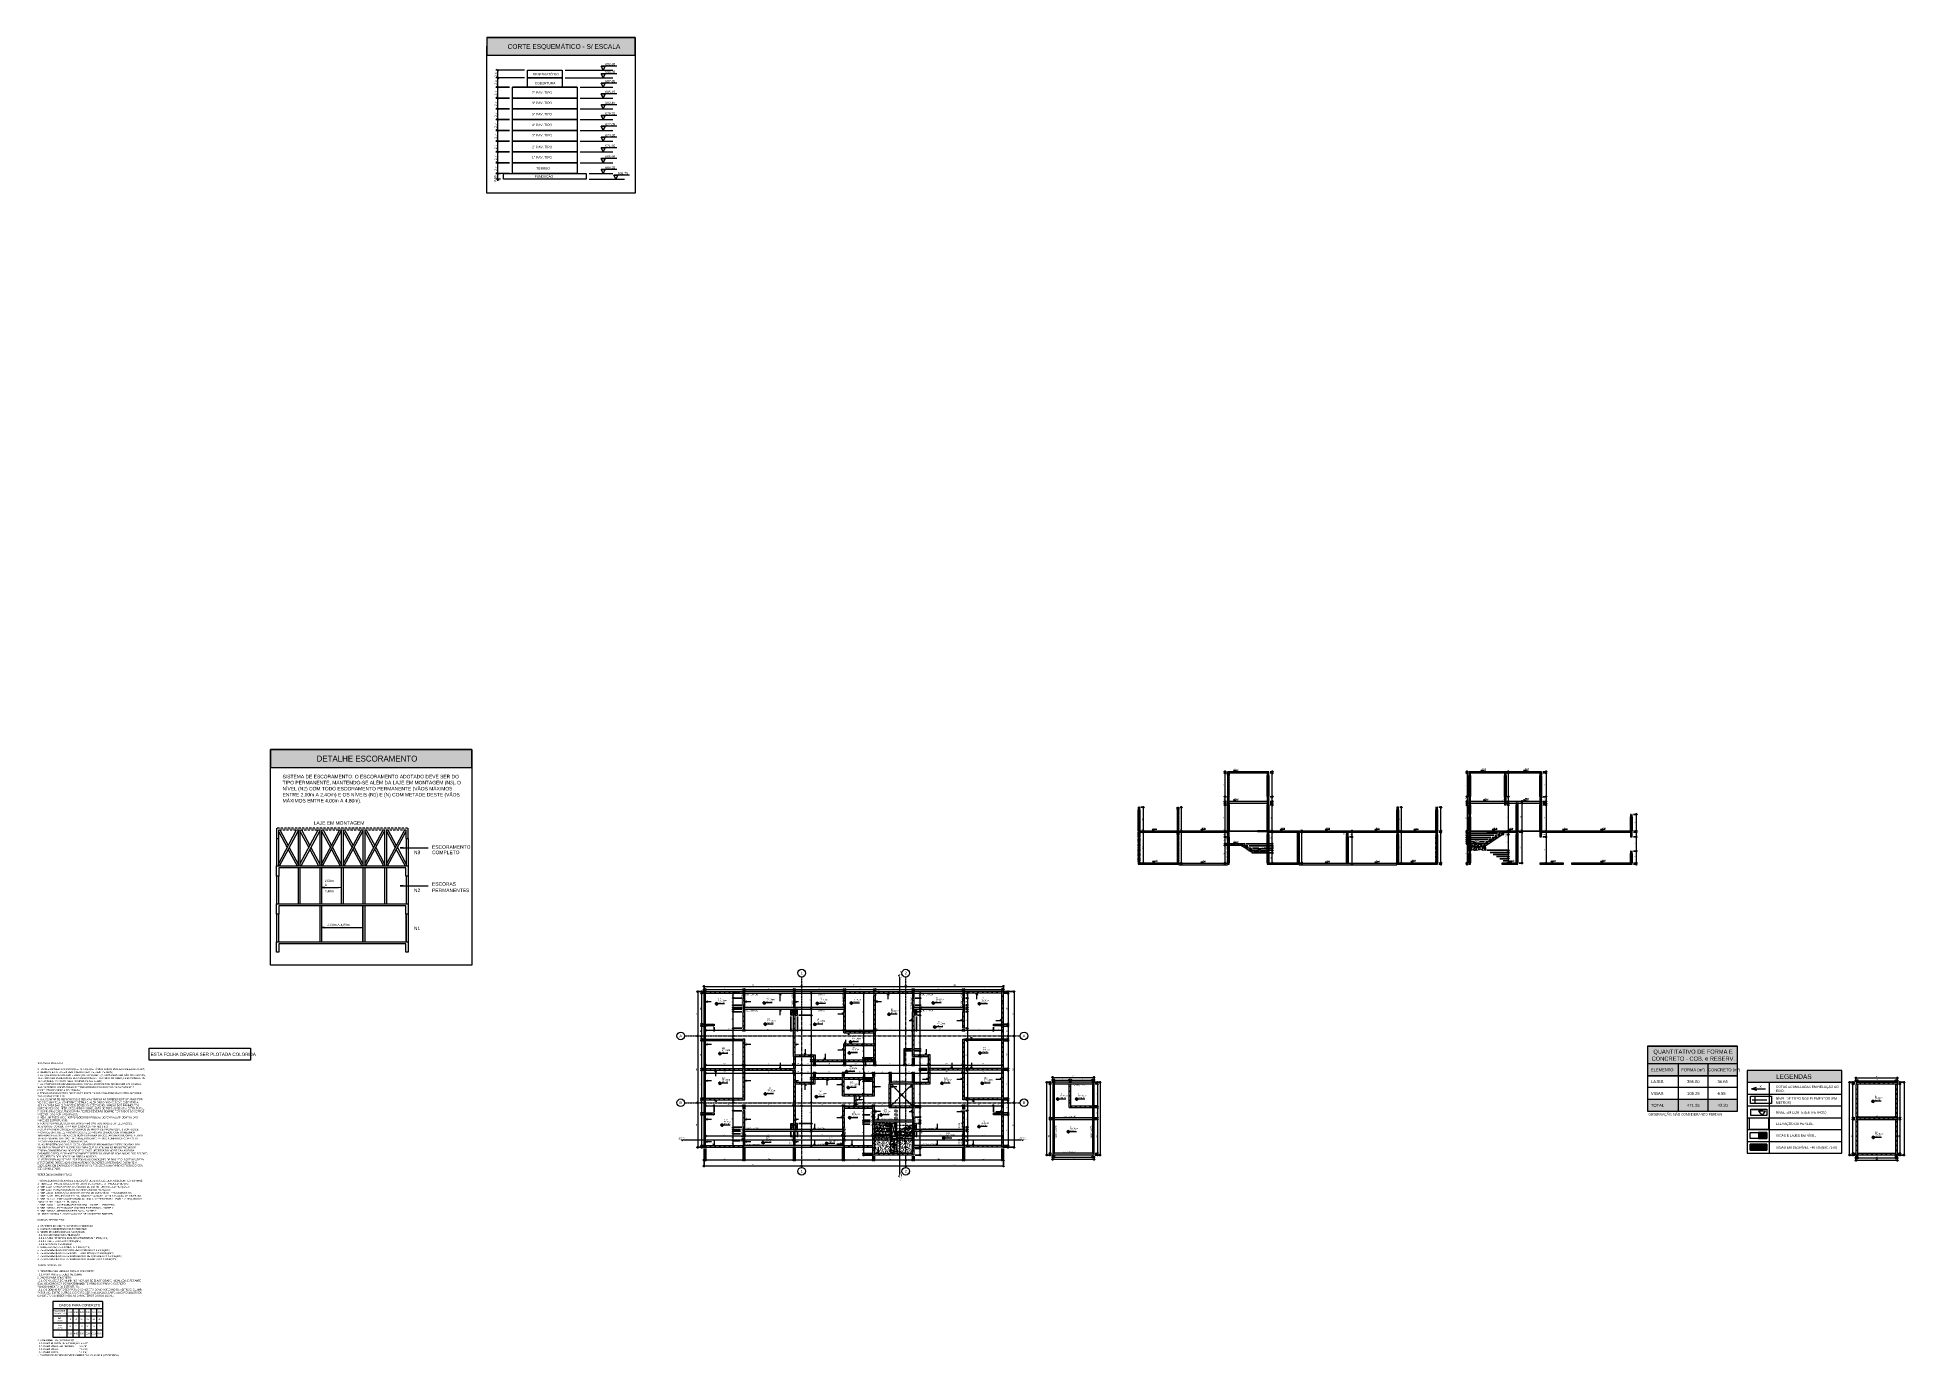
# Model space of a CAD drawing. Header units: centimetres. Extents: x 170 to 15941, y -2277 to 8860.
import ezdxf

# ---------------------------------------------------------------- set-up
doc = ezdxf.new("R2010")
doc.units = ezdxf.units.CM
for name, pattern in [('Linha de eixo', [2.2225, 1.27, -0.3175, 0.3175, -0.3175]), ('Pontilhada', [0.6, 0, -0.6]), ('Projeção', [0.396875, 0.238125, -0.15875]), ('Tracejada', [0.635, 0.3175, -0.3175])]:
    doc.linetypes.add(name, pattern=pattern)
for name, color, linetype, lineweight, true_color in [('A-ANNO-DIMS-1', 1, 'Continuous', 9, 0xff0000), ('A-DETL-1', 1, 'Continuous', 9, 0xff0000), ('A-DETL-2', 8, 'Continuous', 9, 0x808080), ('A-DETL-GENF-1', 8, 'Continuous', 9, 0x808080), ('A-DETL-GENF-2', 9, 'Continuous', 9, 0xc0c0c0), ('A-DETL-GENF-3', 251, 'Continuous', 9, 0x515151), ('A-DETL-GENF-4', 136, 'Continuous', 9, 0x008080), ('A-DETL-GENF-5', 254, 'Continuous', 9, 0xe2e2e2), ('A-DETL-GENF-6', 134, 'Continuous', 9, 0x009f9f), ('A-FLOR-1', 251, 'Continuous', 9, 0x505050), ('ARQ', 9, 'Continuous', 9, 0xc0c0c0), ('ARQ-1', 9, 'Continuous', 25, 0xc0c0c0), ('G-ANNO-TEXT-1', 1, 'Continuous', 9, 0xff0000), ('GAR-ARQ-EX-1007-COBB2-R03-LIMPA_dwg-1', 9, 'Continuous', 9, 0xc0c0c0), ('S-BEAM-2', 8, 'Continuous', 9, 0x7f7f7f), ('S-BEAM-3', 7, 'Pontilhada', 9, 0xffffff), ('S-BEAM-4', 9, 'Pontilhada', 9, 0xc0c0c0)]:
    doc.layers.add(name, color=color, linetype=linetype, lineweight=lineweight, true_color=true_color)
for name, color, linetype, lineweight in [('A-ANNO-DIMS-50', 7, 'Continuous', 9), ('A-DETL-THIN', 7, 'Continuous', 9), ('A-FLOR', 7, 'Continuous', 9), ('A-FLOR-2', 7, 'Continuous', 20), ('A-FLOR-OVHD', 7, 'Projeção', 9), ('G-ANNO-DIMS', 7, 'Continuous', 9), ('G-ANNO-REFR', 7, 'Tracejada', 9), ('G-ANNO-SYMB', 7, 'Continuous', 9), ('G-ANNO-SYMB-1', 7, 'Continuous', 18), ('G-ANNO-TEXT', 7, 'Continuous', 9), ('S-BEAM', 7, 'Continuous', 9), ('S-BEAM-1', 7, 'Continuous', 13), ('S-BEAM-6', 7, 'Continuous', 20), ('S-GRID-1', 7, 'Linha de eixo', 9), ('S-GRID-IDEN', 7, 'Continuous', 9), ('S-STRS', 7, 'Continuous', 9), ('S-STRS-1', 7, 'Projeção', 9), ('S-STRS-MBND', 7, 'Projeção', 9), ('S-STRS-MBND-1', 7, 'Continuous', 9)]:
    doc.layers.add(name, color=color, linetype=linetype, lineweight=lineweight)
doc.styles.add('Arial', font='arial.ttf', dxfattribs={"height": 22.5})
doc.styles.add('Bahnschrift', font='', dxfattribs={"height": 15})
doc.styles.add('Bahnschrift_1', font='', dxfattribs={"height": 20})
doc.styles.add('Bahnschrift_2', font='', dxfattribs={"height": 12.5})
doc.styles.add('Bahnschrift_3', font='', dxfattribs={"height": 27.5})
doc.styles.add('Bahnschrift_4', font='', dxfattribs={"height": 30})
doc.styles.add('Bahnschrift_5', font='', dxfattribs={"height": 50})
doc.styles.add('Bahnschrift_6', font='', dxfattribs={"height": 40})
doc.styles.add('Bahnschrift_7', font='', dxfattribs={"height": 7.5})
doc.styles.add('Bahnschrift_8', font='', dxfattribs={"height": 35})
doc.styles.add('Bahnschrift_9', font='', dxfattribs={"height": 25})
doc.styles.add('Segoe UI Symbol', font='seguisym.ttf', dxfattribs={"height": 15})
doc.styles.get('Bahnschrift').set_extended_font_data('Bahnschrift')
doc.styles.get('Bahnschrift_1').set_extended_font_data('Bahnschrift')
doc.styles.get('Bahnschrift_2').set_extended_font_data('Bahnschrift')
doc.styles.get('Bahnschrift_3').set_extended_font_data('Bahnschrift')
doc.styles.get('Bahnschrift_4').set_extended_font_data('Bahnschrift')
doc.styles.get('Bahnschrift_5').set_extended_font_data('Bahnschrift')
doc.styles.get('Bahnschrift_6').set_extended_font_data('Bahnschrift')
doc.styles.get('Bahnschrift_7').set_extended_font_data('Bahnschrift')
doc.styles.get('Bahnschrift_8').set_extended_font_data('Bahnschrift')
doc.styles.get('Bahnschrift_9').set_extended_font_data('Bahnschrift')
doc.dimstyles.new('COTA_ACUMULADA_1', dxfattribs={"dimscale": 30.48, "dimtxt": 8.33133, "dimasz": 0.049213, "dimexe": 0, "dimexo": 0.0625, "dimgap": 0.131234, "dimtad": 0, "dimjust": 2, "dimdec": 0, "dimzin": 0, "dimdsep": 46, "dimtxsty": 'Bahnschrift_7', "dimblk1": 'NONE', "dimblk2": 'OPEN30', "dimsah": 1, "dimcen": 0.09, "dimse1": 1, "dimsd1": 1, "dimazin": 0, "dimtfac": 1, "dimtdec": 4, "dimtix": 1, "dimtmove": 2, "dimatfit": 3, "dimfxl": 0, "dimfxlon": 1, "dimtvp": 1, "dimtolj": 1, "dimtzin": 0, "dimarcsym": 2})
doc.dimstyles.new('COTA_LINEAR', dxfattribs={"dimscale": 30.48, "dimtxt": 8.33133, "dimasz": 0.393701, "dimexe": 0.164042, "dimexo": 0.328084, "dimgap": 0.131234, "dimtad": 1, "dimdec": 0, "dimzin": 0, "dimdsep": 46, "dimtxsty": 'Bahnschrift_7', "dimblk1": 'DOTSMALL', "dimblk2": 'DOTSMALL', "dimsah": 1, "dimcen": 0.09, "dimdle": 0.164042, "dimazin": 0, "dimtfac": 1, "dimtdec": 4, "dimtix": 1, "dimtmove": 0, "dimatfit": 3, "dimfxl": 1, "dimtvp": 1, "dimtolj": 1, "dimtzin": 0, "dimarcsym": 2})
doc.dimstyles.new('COTA_LINEAR_1', dxfattribs={"dimscale": 30.48, "dimtxt": 8.33133, "dimasz": 0.393701, "dimexe": 0.164042, "dimexo": 0.328084, "dimgap": 0.131234, "dimtad": 1, "dimdec": 0, "dimzin": 0, "dimdsep": 46, "dimtxsty": 'Bahnschrift_7', "dimblk1": 'DOTSMALL', "dimblk2": 'DOTSMALL', "dimsah": 1, "dimcen": 0.09, "dimdle": 0.164042, "dimazin": 0, "dimtfac": 1, "dimtdec": 4, "dimtix": 1, "dimtmove": 1, "dimatfit": 3, "dimfxl": 1, "dimtvp": 1, "dimtolj": 1, "dimtzin": 0, "dimarcsym": 2})
doc.dimstyles.new('COTA_LINEAR_2', dxfattribs={"dimscale": 30.48, "dimtxt": 8.33133, "dimasz": 0.393701, "dimexe": 0.164042, "dimexo": 0.328084, "dimgap": 0.131234, "dimtad": 1, "dimdec": 0, "dimzin": 0, "dimdsep": 46, "dimtxsty": 'Bahnschrift_7', "dimblk1": 'DOTSMALL', "dimblk2": 'DOTSMALL', "dimsah": 1, "dimcen": 0.09, "dimdle": 0.164042, "dimazin": 0, "dimtfac": 1, "dimtdec": 4, "dimtix": 1, "dimtmove": 2, "dimatfit": 3, "dimfxl": 1, "dimtvp": 1, "dimtolj": 1, "dimtzin": 0, "dimarcsym": 2})
doc.dimstyles.new('COTA_LINEAR_3', dxfattribs={"dimscale": 30.48, "dimtxt": 8.33133, "dimasz": 0.393701, "dimexe": 0.164042, "dimexo": 0.328084, "dimgap": 0.131234, "dimtad": 1, "dimdec": 0, "dimzin": 0, "dimdsep": 46, "dimtxsty": 'Bahnschrift_7', "dimblk1": 'DOTSMALL', "dimblk2": 'DOTSMALL', "dimsah": 1, "dimcen": 0.09, "dimdle": 0.164042, "dimazin": 0, "dimtfac": 1, "dimtdec": 4, "dimtix": 1, "dimtmove": 0, "dimatfit": 3, "dimfxl": 1, "dimtvp": 1, "dimtolj": 1, "dimtzin": 0, "dimarcsym": 2})
picture_1 = doc.add_image_def('image1.png', size_in_pixel=(498, 175))
picture_2 = doc.add_image_def('image2.png', size_in_pixel=(846, 317))
picture_3 = doc.add_image_def('image3.jpg', size_in_pixel=(246, 153))
pattern_1 = [(0, (7138.892, 0), (40.64, 10.16), [1.676, -28.804, 1.676, -28.804, -162.56]), (0, (7138.892, 0), (40.64, 10.16), [-60.96, 1.676, -59.284, 1.676, -28.804, -71.12]), (0, (7138.892, 0), (40.64, 10.16), [-152.4, 1.676, -18.644, 1.676, -49.124]), (120, (7154.132, 5.08), (-29.11882, 30.11527), [1.676, -28.804, 1.676, -28.804, -162.56]), (120, (7154.132, 5.08), (-29.11882, 30.11527), [-60.96, 1.676, -59.284, 1.676, -28.804, -71.12]), (120, (7154.132, 5.08), (-29.11882, 30.11527), [-152.4, 1.676, -18.644, 1.676, -49.124]), (240, (7159.212, 25.4), (-11.52118, -40.27527), [1.676, -28.804, 1.676, -28.804, -162.56]), (240, (7159.212, 25.4), (-11.52118, -40.27527), [-60.96, 1.676, -59.284, 1.676, -28.804, -71.12]), (240, (7159.212, 25.4), (-11.52118, -40.27527), [-152.4, 1.676, -18.644, 1.676, -49.124])]
pattern_2 = [(50, (10742.963, 1247.5), (36.4365, -3.1877), [3.81, -41.91]), (355, (10742.963, 1247.5), (-7.0485, 38.2117), [3.048, -33.528]), (100.451, (10746, 1247.234), (29.3886, 35.023), [3.238, -35.618]), (46.184, (10742.963, 1257.66), (54.216, -8.4084), [5.715, -62.865]), (96.636, (10747.48, 1256.96), (47.4805, 49.4854), [4.857, -53.427]), (351.184, (10742.963, 1257.66), (47.481, 49.4846), [4.572, -50.292]), (21, (10748.043, 1255.12), (30.3226, -20.4528), [3.81, -41.91]), (326, (10748.043, 1255.12), (12.3607, 36.8379), [3.048, -33.528]), (71.451, (10750.57, 1253.416), (42.6833, 16.3839), [3.238, -35.618]), (37.5, (10742.963, 1247.5), (0.61807, 16.91082), [1.676, -31.445, 1.676, -32.36, -33.655]), (37.5, (10742.963, 1247.5), (0.61807, 16.91082), [-67.158, 1.676, -31.979]), (7.5, (10742.963, 1247.5), (13.36414, 20.03578), [1.676, -17.729, 1.676, -30.683, -12.827]), (7.5, (10742.963, 1247.5), (13.36414, 20.03578), [-51.765, 1.676, -11.151]), (327.5, (10731.634, 1247.5), (27.11816, -1.14606), [1.676, -11.024, 1.676, -37.948, -52.578]), (327.5, (10731.634, 1247.5), (27.11816, -1.14606), [-52.324, 1.676, -50.902]), (317.5, (10726.554, 1247.5), (29.6258, 5.08507), [1.676, -14.834, 1.676, -24.638, -37.338]), (317.5, (10726.554, 1247.5), (29.6258, 5.08507), [-42.824, 1.676, -35.662])]
pattern_3 = [(50, (12928.864, 1247.5), (36.4365, -3.1877), [3.81, -41.91]), (355, (12928.864, 1247.5), (-7.0485, 38.2117), [3.048, -33.528]), (100.451, (12931.9, 1247.234), (29.3886, 35.023), [3.238, -35.618]), (46.184, (12928.864, 1257.66), (54.216, -8.4084), [5.715, -62.865]), (96.636, (12933.38, 1256.96), (47.4805, 49.4854), [4.857, -53.427]), (351.184, (12928.864, 1257.66), (47.481, 49.4846), [4.572, -50.292]), (21, (12933.944, 1255.12), (30.32265, -20.4528), [3.81, -41.91]), (326, (12933.944, 1255.12), (12.3607, 36.8379), [3.048, -33.528]), (71.451, (12936.47, 1253.416), (42.6833, 16.3839), [3.238, -35.618]), (37.5, (12928.864, 1247.5), (0.61807, 16.91082), [1.676, -31.445, 1.676, -32.36, -33.655]), (37.5, (12928.864, 1247.5), (0.61807, 16.91082), [-67.158, 1.676, -31.979]), (7.5, (12928.864, 1247.5), (13.36414, 20.03578), [1.676, -17.729, 1.676, -30.683, -12.827]), (7.5, (12928.864, 1247.5), (13.36414, 20.03578), [-51.765, 1.676, -11.151]), (327.5, (12917.536, 1247.5), (27.11816, -1.14606), [1.676, -11.024, 1.676, -37.948, -52.578]), (327.5, (12917.536, 1247.5), (27.11816, -1.14606), [-52.324, 1.676, -50.902]), (317.5, (12912.456, 1247.5), (29.6258, 5.08507), [1.676, -14.834, 1.676, -24.638, -37.338]), (317.5, (12912.456, 1247.5), (29.6258, 5.08507), [-42.824, 1.676, -35.662])]
pattern_4 = [(0, (12928.864, 1797.66), (40.64, 5.564), [1.676, -28.804, 1.676, -28.804, -162.56]), (0, (12928.864, 1797.66), (40.64, 5.564), [-60.96, 1.676, -59.284, 1.676, -28.804, -71.12]), (0, (12928.864, 1797.66), (40.64, 5.564), [-152.4, 1.676, -18.644, 1.676, -49.124]), (136.512, (12944.104, 1800.442), (-29.11921, 16.49292), [1.155, -19.85, 1.155, -19.85, -112.031]), (136.512, (12944.104, 1800.442), (-29.11921, 16.49292), [-42.011, 1.155, -40.856, 1.155, -19.85, -49.013]), (136.512, (12944.104, 1800.442), (-29.11921, 16.49292), [-105.029, 1.155, -12.849, 1.155, -33.854]), (223.488, (12949.184, 1811.571), (-11.52143, -22.05744), [1.155, -19.85, 1.155, -131.881]), (223.488, (12949.184, 1811.571), (-11.52143, -22.05744), [-22.161, -19.85, 1.155, -40.856, -70.019]), (223.488, (12949.184, 1811.571), (-11.52143, -22.05744), [-84.023, 1.155, -19.85, 1.155, -47.858]), (223.488, (12949.184, 1811.571), (-11.52143, -22.05744), [-106.184, -12.849, 1.155, -33.854])]

msp = doc.modelspace()

# ---------------------------------------------------------------- texts
at = {"layer": 'G-ANNO-DIMS', "char_height": 7.5, "attachment_point": 1, "line_spacing_factor": 1.009858, "style": 'Bahnschrift_7'}
for s, insert, width in [('26.60', (10287.1, 2686.6), 29.292), ('26.60', (12376.3, 2688.1), 29.292), ('26.60', (12736.3, 2688.1), 29.292), ('24.10', (10287.8, 2436.6), 27.692), ('24.10', (12397, 2438.1), 27.692), ('24.10', (12737, 2438.1), 27.692), ('21.60', (9601.2, 2186.6), 26.993), ('21.60', (10011.2, 2186.6), 26.993), ('20.52', (10287, 2078.6), 29.592), ('21.60', (10681.2, 2186.6), 26.993), ('21.60', (11061.2, 2186.6), 26.993), ('21.60', (11481.2, 2186.6), 26.993), ('21.60', (11811.2, 2186.6), 26.993), ('20.52', (12313.2, 2080.7), 29.592), ('21.60', (12475.4, 2187.1), 26.993), ('21.60', (12607, 2188.1), 26.993), ('21.60', (13067, 2188.1), 26.993), ('21.60', (13387, 2188.1), 26.993), ('18.90', (9604.2, 1916.6), 27.592), ('18.85', (10010.8, 1911.6), 28.092), ('19.98', (10494.6, 2024.6), 27.193), ('18.85', (11060.8, 1911.6), 28.092), ('18.85', (11480.8, 1911.6), 28.092), ('18.90', (11784.2, 1916.6), 27.592), ('18.90', (12616.8, 1918.1), 27.592), ('18.90', (12966.8, 1918.1), 27.592), ('18.90', (13386.8, 1918.1), 27.592)]:
    msp.add_mtext(s, dxfattribs=dict(at, insert=insert, width=width))
at = {"layer": 'G-ANNO-SYMB', "char_height": 7.5, "attachment_point": 1, "style": 'Bahnschrift_7'}
for s, insert, width in [('CORTE A-COB', (5581.7, -436.8), 81.371), ('EST-0303', (5592.3, -427.1), 55.717), ('CORTE A-COB', (8458.7, -436.8), 81.371), ('EST-0303', (8469.3, -427.1), 55.717)]:
    msp.add_mtext(s, dxfattribs=dict(at, insert=insert, width=width))
at = {"layer": 'G-ANNO-TEXT', "attachment_point": 1}
for s, insert, char_height, width, style in [('CORTE ESQUEMÁTICO - S/ ESCALA', (4142.1, 8802.8), 40, 1079.071, 'Bahnschrift_6'), ('RESERVATÓRIO', (4354, 8558.3), 20, 243.713, 'Bahnschrift_1'), ('692.85', (4966.6, 8644.1), 20, 98.608, 'Bahnschrift_1'), ('690.35', (4966.6, 8578.4), 20, 99.409, 'Bahnschrift_1'), ('7° PAV. TIPO', (4347.6, 8403.5), 20, 192.405, 'Bahnschrift_1'), ('COBERTURA', (4371.6, 8483), 20, 194.008, 'Bahnschrift_1'), ('687.85', (4966.6, 8500.1), 20, 100.211, 'Bahnschrift_1'), ('685.15', (4966.6, 8409.1), 20, 92.996, 'Bahnschrift_1'), ('5° PAV. TIPO', (4347.6, 8221.4), 20, 193.207, 'Bahnschrift_1'), ('6° PAV. TIPO', (4347.6, 8316.5), 20, 192.405, 'Bahnschrift_1'), ('682.45', (4966.6, 8318), 20, 100.211, 'Bahnschrift_1'), ('679.75', (4966.6, 8227), 20, 97.004, 'Bahnschrift_1'), ('4° PAV. TIPO', (4347.6, 8130.4), 20, 194.008, 'Bahnschrift_1'), ('3° PAV. TIPO', (4347.6, 8043.4), 20, 193.207, 'Bahnschrift_1'), ('677.05', (4966.6, 8136), 20, 98.608, 'Bahnschrift_1'), ('674.35', (4966.6, 8044.9), 20, 99.409, 'Bahnschrift_1'), ('2° PAV. TIPO', (4348.9, 7944.3), 20, 192.405, 'Bahnschrift_1'), ('671.65', (4966.6, 7953.9), 20, 90.591, 'Bahnschrift_1'), ('1° PAV. TIPO', (4347.6, 7857.3), 20, 185.992, 'Bahnschrift_1'), ('TÉRREO', (4385.1, 7763.5), 20, 125.865, 'Bahnschrift_1'), ('668.95', (4966.6, 7862.9), 20, 98.608, 'Bahnschrift_1'), ('666.25', (4966.6, 7771.8), 20, 97.004, 'Bahnschrift_1'), ('FUNDAÇÃO', (4371.6, 7695.3), 20, 177.173, 'Bahnschrift_1'), ('665.75', (5072.6, 7723.1), 20, 97.806, 'Bahnschrift_1'), ('DETALHE ESCORAMENTO', (2528.6, 2796.3), 50, 985.274, 'Bahnschrift_5'), ('TIPO PERMANENTE, MANTENDO-SE ALÉM DA LAJE EM MONTAGEM (N3), O ', (2241.3, 2583.7), 30, 1735.653, 'Bahnschrift_4'), ('SISTEMA DE ESCORAMENTO: O ESCORAMENTO ADOTADO DEVE SER DO ', (2241.3, 2634.6), 30, 1662.7, 'Bahnschrift_4'), ('NÍVEL (N2) COM TODO ESCORAMENTO PERMANENTE (VÃOS MÁXIMOS ', (2241.3, 2532.7), 30, 1627.426, 'Bahnschrift_4'), ('ENTRE 2,00m A 2,4Om) E OS NÍVEIS (N1) E (N) COM METADE DESTE (VÃOS ', (2241.3, 2481.8), 30, 1714.81, 'Bahnschrift_4'), ('MÁXIMOS ENTRE 4,00m A 4,80m).', (2241.3, 2430.9), 30, 776.033, 'Bahnschrift_4'), ('LAJE EM MONTAGEM', (2504.3, 2243.1), 30, 486.624, 'Bahnschrift_4'), ('N3', (3350.7, 1994.6), 30, 63.333, 'Bahnschrift_4'), ('COMPLETO', (3503.3, 1994.6), 30, 254.937, 'Bahnschrift_4'), ('ESCORAMENTO', (3503.3, 2040.1), 30, 357.553, 'Bahnschrift_4'), ('2,00m', (2597.4, 1750), 20, 93.797, 'Bahnschrift_1'), ('A', (2597.4, 1715.6), 20, 22.447, 'Bahnschrift_1'), ('2,40m', (2597.4, 1661.3), 20, 93.797, 'Bahnschrift_1'), ('N2', (3350.7, 1673.9), 30, 62.532, 'Bahnschrift_4'), ('ESCORAS', (3503.3, 1728.2), 30, 224.472, 'Bahnschrift_4'), ('PERMANENTES', (3503.3, 1673.9), 30, 358.354, 'Bahnschrift_4'), ('4,00m A 4,80m', (2619.9, 1376.9), 20, 232.489, 'Bahnschrift_1'), ('N1', (3350.7, 1353.2), 30, 52.911, 'Bahnschrift_4'), ('687.85', (5922.8, 718.5), 12.5, 62.131, 'Bahnschrift_2'), ('L1', (5922.8, 750.9), 12.5, 19.241, 'Bahnschrift_2'), ('H= 10cm', (5922.8, 736.6), 12.5, 76.962, 'Bahnschrift_2'), (' V200 (14X50)', (6142.9, 786.7), 12.5, 126.667, 'Bahnschrift_2'), (' V202 (14X50)', (6146.9, 650.9), 12.5, 125.865, 'Bahnschrift_2'), ('687.85', (6325.3, 726.3), 12.5, 62.131, 'Bahnschrift_2'), ('L2', (6325.2, 760.8), 12.5, 22.848, 'Bahnschrift_2'), ('H= 10cm', (6325.2, 744.5), 12.5, 76.962, 'Bahnschrift_2'), ('(14X50)', (6762.9, 784.4), 12.5, 68.945, 'Bahnschrift_2'), ('(14X50)', (6762.9, 649.1), 12.5, 68.945, 'Bahnschrift_2'), ('687.85', (6775.3, 722.3), 12.5, 62.131, 'Bahnschrift_2'), ('L3', (6775.2, 756.8), 12.5, 23.249, 'Bahnschrift_2'), ('H= 10cm', (6775.2, 742.5), 12.5, 76.962, 'Bahnschrift_2'), ('687.85', (7061.9, 724.6), 12.5, 62.131, 'Bahnschrift_2'), ('L4', (7061.9, 759), 12.5, 24.051, 'Bahnschrift_2'), ('H= 10cm', (7061.9, 742.8), 12.5, 76.962, 'Bahnschrift_2'), ('L5', (7379.5, 662.8), 12.5, 23.65, 'Bahnschrift_2'), ('H= 10cm', (7379.5, 648.5), 12.5, 76.962, 'Bahnschrift_2'), (' V201 (14X50)', (7623.5, 786), 12.5, 122.257, 'Bahnschrift_2'), (' V203 (14X50)', (7623.5, 650.2), 12.5, 126.266, 'Bahnschrift_2'), ('687.85', (7752.6, 726.4), 12.5, 62.131, 'Bahnschrift_2'), ('L6', (7759.6, 758.8), 12.5, 22.848, 'Bahnschrift_2'), ('H= 10cm', (7759.6, 744.5), 12.5, 76.962, 'Bahnschrift_2'), ('687.85', (8142.8, 718.5), 12.5, 62.131, 'Bahnschrift_2'), ('L7', (8142.8, 752.9), 12.5, 22.848, 'Bahnschrift_2'), ('H= 10cm', (8142.8, 736.6), 12.5, 76.962, 'Bahnschrift_2'), ('687.85', (6334, 546.9), 12.5, 62.131, 'Bahnschrift_2'), ('L8', (6334, 579.3), 12.5, 24.051, 'Bahnschrift_2'), ('H= 10cm', (6334, 565.1), 12.5, 76.962, 'Bahnschrift_2'), ('687.85', (6753, 545.5), 12.5, 62.131, 'Bahnschrift_2'), ('L9', (6753, 577.8), 12.5, 22.848, 'Bahnschrift_2'), ('H= 10cm', (6753, 563.6), 12.5, 76.962, 'Bahnschrift_2'), ('687.85', (7379.5, 630.4), 12.5, 62.131, 'Bahnschrift_2'), ('687.85', (7766.4, 522.9), 12.5, 62.131, 'Bahnschrift_2'), ('L10', (7766.4, 557.2), 12.5, 30.865, 'Bahnschrift_2'), ('H= 10cm', (7766.4, 541), 12.5, 76.962, 'Bahnschrift_2'), ('L12', (5950.9, 332.9), 12.5, 30.063, 'Bahnschrift_2'), ('H= 10cm', (5950.9, 316.7), 12.5, 76.962, 'Bahnschrift_2'), ('L13', (7045.1, 336.7), 12.5, 30.464, 'Bahnschrift_2'), ('H= 10cm', (7045.1, 322.5), 12.5, 76.962, 'Bahnschrift_2'), ('687.85', (7054.8, 396.5), 12.5, 62.131, 'Bahnschrift_2'), ('L11', (7054.8, 432.9), 12.5, 26.456, 'Bahnschrift_2'), ('H= 10cm', (7054.8, 414.7), 12.5, 76.962, 'Bahnschrift_2'), ('L14', (8148.7, 336.7), 12.5, 31.266, 'Bahnschrift_2'), ('H= 10cm', (8148.7, 320.5), 12.5, 76.962, 'Bahnschrift_2'), ('1.  CONFERIR MEDIDAS DO PROJETO ARQUITETÔNICO COM O PROJETO DE ESTRUTURA;', (169.9, 157.6), 15, 999.303, 'Bahnschrift'), ('NOTAS DO PROJETO:', (169.9, 208.5), 15, 238.101, 'Bahnschrift'), ('687.85', (5950.9, 298.5), 12.5, 62.131, 'Bahnschrift_2'), ('L15', (7022.9, 180.7), 12.5, 30.865, 'Bahnschrift_2'), ('H= 10cm', (7022.9, 164.5), 12.5, 76.962, 'Bahnschrift_2'), ('687.85', (7045.1, 304.3), 12.5, 62.131, 'Bahnschrift_2'), ('687.85', (8148.7, 302.4), 12.5, 62.131, 'Bahnschrift_2'), ('CONCRETO - COB. e RESERV.', (13804, 256), 35, 786.455, 'Bahnschrift_8'), ('QUANTITATIVO DE FORMA E ', (13818.5, 314.9), 35, 766.413, 'Bahnschrift_8'), ('FORMA (m²)', (14055.1, 156.8), 25, 229.283, 'Bahnschrift_9'), ('CONCRETO (m³)', (14281, 156.8), 25, 302.236, 'Bahnschrift_9'), ('4. AS CORDÕES DE ARGAMASSA DAS JUNTAS HORIZONTAIS DEVEM SER COLOCADAS ', (169.9, 30.2), 15, 997.7, 'Bahnschrift'), ('3. AS QUANTIDADES DE MATERIAIS QUE CONSTAM EM CADA PRANCHA SÃO INDICATIVAS, ', (169.9, 106.6), 15, 1041.392, 'Bahnschrift'), ('2. MEDIDAS E COTAS EM CENTÍMETROS E NÍVEIS EM METROS;', (169.9, 132.1), 15, 713.502, 'Bahnschrift'), ('DEVENDO SER VERIFICADAS PELO RESPONSÁVEL TÉCNICO DA OBRA, TANTO PARA FINS ', (169.9, 81.2), 15, 1035.78, 'Bahnschrift'), ('DE ORÇAMENTO COMO PARA COMPRA DE MATERIAL;', (169.9, 55.7), 15, 614.894, 'Bahnschrift'), ('NAS PAREDES LONGITUDINAIS E TRANSVERSAIS DOS BLOCOS PARA GARANTIR ', (169.9, 4.8), 15, 935.168, 'Bahnschrift'), ('687.85', (5951.3, 48.2), 12.5, 62.131, 'Bahnschrift_2'), ('L16', (5951.3, 82.5), 12.5, 30.063, 'Bahnschrift_2'), ('H= 10cm', (5951.3, 66.3), 12.5, 76.962, 'Bahnschrift_2'), ('687.85', (7022.9, 146.3), 12.5, 62.131, 'Bahnschrift_2'), ('687.85', (7034.8, 11.9), 12.5, 62.131, 'Bahnschrift_2'), ('L21', (7034.8, 46.3), 12.5, 30.063, 'Bahnschrift_2'), ('H= 10cm', (7034.8, 30), 12.5, 76.962, 'Bahnschrift_2'), (' V206 (14X50)', (7391.8, 54.3), 12.5, 125.865, 'Bahnschrift_2'), ('687.85', (7827.3, 48.2), 12.5, 62.131, 'Bahnschrift_2'), ('L18', (7827.3, 82.5), 12.5, 31.266, 'Bahnschrift_2'), ('H= 10cm', (7827.3, 66.3), 12.5, 76.962, 'Bahnschrift_2'), ('687.85', (8166.6, 48.2), 12.5, 62.131, 'Bahnschrift_2'), ('L19', (8166.6, 82.5), 12.5, 30.063, 'Bahnschrift_2'), ('H= 10cm', (8166.6, 66.3), 12.5, 76.962, 'Bahnschrift_2'), (' V400 (14X70) ', (8920.5, 21.6), 12.5, 132.679, 'Bahnschrift_2'), ('ELEMENTO', (13798, 156.8), 25, 211.645, 'Bahnschrift_9'), ('LAJES', (13798, 56.8), 25, 125.063, 'Bahnschrift_9'), ('366.00', (14103.1, 56.8), 25, 121.856, 'Bahnschrift_9'), ('36.65', (14361, 56.8), 25, 98.608, 'Bahnschrift_9'), ('COTAS ACUMULADAS EM RELAÇÃO AO ', (14853.5, 11.1), 20, 622.11, 'Bahnschrift_1'), ('LEGENDAS', (14854.8, 106.7), 40, 343.924, 'Bahnschrift_6'), ('5. TODAS AS ELEVAÇÕES DEVEM SER EXECUTADAS COM ASSENTAMENTO UNIFORME ', (169.9, -46.2), 15, 993.692, 'Bahnschrift'), ('COMPLETA EFICIENCIA DO PRISMA;', (169.9, -20.7), 15, 412.468, 'Bahnschrift'), ('6. A ALVENARIA DE VEDAÇÃO DEVE SER AMARRADAS AS PAREDES ESTRUTURAIS POR ', (169.9, -97.1), 15, 1016.941, 'Bahnschrift'), ('ÚLTIMA FIADA DAS ELEVAÇÕES, DEVENDO SEREM ENCUNHADAS DOS PAVIMENTOS ', (169.9, -148), 15, 980.865, 'Bahnschrift'), ('DAS JUNTAS COM 1 cm;', (169.9, -71.6), 15, 270.169, 'Bahnschrift'), ('MEIO DE UMA TELA, CONFORME DETALHE, ALÉM DISSO NÃO SE DEVE EXECUTAR A ', (169.9, -122.6), 15, 968.038, 'Bahnschrift'), ('687.85', (6335.6, -42.3), 12.5, 62.131, 'Bahnschrift_2'), ('L17', (6335.6, -7.9), 12.5, 30.063, 'Bahnschrift_2'), ('H= 10cm', (6335.6, -24.2), 12.5, 76.962, 'Bahnschrift_2'), ('687.85', (6767, -65.8), 12.5, 62.131, 'Bahnschrift_2'), ('L20', (6767, -31.4), 12.5, 34.473, 'Bahnschrift_2'), ('H= 10cm', (6767, -47.7), 12.5, 76.962, 'Bahnschrift_2'), ('690.35', (8804.7, -86), 12.5, 60.928, 'Bahnschrift_2'), ('L1', (8804.7, -53.6), 12.5, 19.241, 'Bahnschrift_2'), ('H= 15cm', (8804.7, -67.8), 12.5, 76.962, 'Bahnschrift_2'), ('690.35', (8964.7, -86), 12.5, 60.928, 'Bahnschrift_2'), ('L2', (8964.7, -53.6), 12.5, 22.848, 'Bahnschrift_2'), ('H= 15cm', (8964.7, -67.8), 12.5, 76.962, 'Bahnschrift_2'), ('VIGAS', (13798, -43.2), 25, 117.848, 'Bahnschrift_9'), ('TOTAL', (13798, -143.2), 25, 120.253, 'Bahnschrift_9'), ('471.25', (14103.1, -143.2), 25, 114.641, 'Bahnschrift_9'), ('105.25', (14103.1, -43.2), 25, 115.443, 'Bahnschrift_9'), ('43.20', (14361, -143.2), 25, 101.013, 'Bahnschrift_9'), ('6.55', (14361, -43.2), 25, 77.764, 'Bahnschrift_9'), ('EIXO.', (14853.5, -23.3), 20, 80.169, 'Bahnschrift_1'), ('NÍVEL DE TOPO DOS ELEMENTOS (EM ', (14853.5, -88.7), 20, 598.861, 'Bahnschrift_1'), ('METROS)', (14853.5, -123.1), 20, 142.7, 'Bahnschrift_1'), ('692.85', (15690.2, -104.6), 12.5, 60.928, 'Bahnschrift_2'), ('L1', (15690.2, -72.2), 12.5, 19.241, 'Bahnschrift_2'), ('H= 10cm', (15690.2, -86.5), 12.5, 76.962, 'Bahnschrift_2'), ('SUPERIORES AOS INFERIORES APÓS A CONCLUSÃO DE TODA ALVENARIA ESTRUTURAL;', (169.9, -173.5), 15, 1023.755, 'Bahnschrift'), ('8. NENHUM TRECHO DE INSTALAÇÕES HIDRÁULICAS DEVEM PASSAR DENTRO DAS ', (169.9, -249.9), 15, 970.443, 'Bahnschrift'), ('9. TODAS AS PAREDES ESTRUTURAIS (PAR) SÃO MOSTRADAS EM ELEVAÇÕES.', (169.9, -300.8), 15, 908.713, 'Bahnschrift'), ('7. OS PRISMAS EXECUTADOS PARA TESTES DEVERÃO SEMPRE TER TODOS OS SEPTOS ', (169.9, -199), 15, 1005.316, 'Bahnschrift'), ('PREENCHIDOS POR ARGAMASSA;', (169.9, -224.4), 15, 390.021, 'Bahnschrift'), ('PAREDES ESTRUTURAIS;', (169.9, -275.3), 15, 287.405, 'Bahnschrift'), ('^I', (919.7, -300.8), 15, 11.224, 'Bahnschrift'), ('^I', (1014.6, -173.5), 15, 4.409, 'Bahnschrift'), ('687.85', (5969.2, -305), 12.5, 62.131, 'Bahnschrift_2'), ('L22', (5969.2, -270.7), 12.5, 33.671, 'Bahnschrift_2'), ('H= 10cm', (5969.2, -286.9), 12.5, 76.962, 'Bahnschrift_2'), ('687.85', (7047.9, -242.7), 12.5, 62.131, 'Bahnschrift_2'), ('L25', (7047.9, -210.3), 12.5, 34.473, 'Bahnschrift_2'), ('H= 10cm', (7047.9, -224.6), 12.5, 76.962, 'Bahnschrift_2'), (' VE2 (14X30)', (7290, -265.1), 12.5, 115.844, 'Bahnschrift_2'), ('687.85', (7312.6, -218.8), 12.5, 62.131, 'Bahnschrift_2'), ('L24', (7312.6, -184.4), 12.5, 34.873, 'Bahnschrift_2'), ('H= 10cm', (7312.6, -200.6), 12.5, 76.962, 'Bahnschrift_2'), ('L24', (8140.2, -284.1), 12.5, 34.873, 'Bahnschrift_2'), ('H= 10cm', (8140.2, -300.3), 12.5, 76.962, 'Bahnschrift_2'), (' V401 (14X70)', (8828.8, -244.5), 12.5, 122.658, 'Bahnschrift_2'), ('NÍVEL EM CORTE (EM METROS)', (14853.5, -205.4), 20, 488.228, 'Bahnschrift_1'), ('ELEVAÇÃO DA PAREDE', (14853.5, -300.9), 20, 365.569, 'Bahnschrift_1'), ('A CADA PAVIMENTO MOLDAR 6 CORPOS DE PROVA DE ARGAMASSA , 6 CORPOS DE ', (169.9, -351.7), 15, 970.844, 'Bahnschrift'), ('10. ENSAIOS: CONSULTAR A NBR 16868/2020 PARTES 2 E 3:', (169.9, -326.3), 15, 680.232, 'Bahnschrift'), ('PROVA DE GRAUTE, 12 PRISMAS OCOS E 12 PRISMAS CHEIOS, COM OS MESMOS ', (169.9, -377.2), 15, 921.941, 'Bahnschrift'), ('MATERIAIS E NAS MESMAS CONDIÇÕES DA OBRA (BLOCO, ARGAMASSA, GRAUTE, TIPO ', (169.9, -402.7), 15, 1011.73, 'Bahnschrift'), ('DE ASSENTAMENTO E MÃO DE OBRA), MOLDAR O MESMO NÚMERO DE CORPOS DE ', (169.9, -428.1), 15, 964.029, 'Bahnschrift'), ('PROVA PARA EVENTUAL CONTRA PROVA;', (169.9, -453.6), 15, 481.413, 'Bahnschrift'), (' V207 (14X50)', (6151.2, -345.4), 12.5, 125.865, 'Bahnschrift_2'), ('687.85', (6316.6, -452.8), 12.5, 62.131, 'Bahnschrift_2'), ('L26', (6323.3, -420.6), 12.5, 33.671, 'Bahnschrift_2'), ('H= 10cm', (6323.3, -438.9), 12.5, 76.962, 'Bahnschrift_2'), ('(14X50)', (6758.8, -344.5), 12.5, 68.945, 'Bahnschrift_2'), ('687.85', (6854, -459.8), 12.5, 62.131, 'Bahnschrift_2'), ('L27', (6860.7, -425.7), 12.5, 33.671, 'Bahnschrift_2'), ('H= 10cm', (6860.7, -445.9), 12.5, 76.962, 'Bahnschrift_2'), (' V208 (14X50)', (7633.3, -347.8), 12.5, 127.067, 'Bahnschrift_2'), ('687.85', (7841.6, -415), 12.5, 62.131, 'Bahnschrift_2'), ('L28', (7848.4, -384.8), 12.5, 34.873, 'Bahnschrift_2'), ('H= 10cm', (7848.4, -401.1), 12.5, 76.962, 'Bahnschrift_2'), ('687.85', (8140.2, -318.5), 12.5, 62.131, 'Bahnschrift_2'), ('690.35', (8894.3, -361.8), 12.5, 60.928, 'Bahnschrift_2'), ('L3', (8894.3, -329.4), 12.5, 23.249, 'Bahnschrift_2'), ('H= 15cm', (8894.3, -343.7), 12.5, 76.962, 'Bahnschrift_2'), ('VIGAS E LAJES EM NÍVEL', (14853.5, -400.9), 20, 399.24, 'Bahnschrift_1'), ('692.85', (15693.2, -408.7), 12.5, 60.928, 'Bahnschrift_2'), ('L2', (15693.2, -376.3), 12.5, 22.848, 'Bahnschrift_2'), ('H= 10cm', (15693.2, -390.6), 12.5, 76.962, 'Bahnschrift_2'), ('VALORES MERAMENTE SUGERIDOS PARA QUE SE ATINJAM AS RESISTÊNCIAS DE ', (169.9, -504.5), 15, 950, 'Bahnschrift'), ('APRESENTAR DIFERENÇAS COM AS REAIS CONDIÇÕES OBSERVADAS DURANTE A ', (169.9, -631.9), 15, 956.413, 'Bahnschrift'), ('GARANTIR O REQUISITO ANTERIORMENTE REFERIDO, DEVE-SE COMUNICAR POR ESCRITO ', (169.9, -555.5), 15, 1041.392, 'Bahnschrift'), ('O PROJETISTA DOS NOVOS VALORES A ADOTAR;', (169.9, -580.9), 15, 557.974, 'Bahnschrift'), ('11. AS RESISTÊNCIAS DOS BLOCOS, GRAUTES E ARGAMASSAS ESPECIFICADAS SÃO ', (169.9, -479.1), 15, 973.249, 'Bahnschrift'), ('12. ESTE DESENHO ESTABELECE TODAS AS CONDIÇÕES DE PROJETO, PORÉM PODERÁ ', (169.9, -606.4), 15, 1002.911, 'Bahnschrift'), ('PRISMA CONSIDERADAS NO PROJETO, CASO NECESSÁRIO MODIFICÁ-LAS PARA ', (169.9, -530), 15, 937.974, 'Bahnschrift'), (' V209 (14X50)', (6157.2, -480.9), 12.5, 125.865, 'Bahnschrift_2'), ('(14X50)', (6758.8, -480.4), 12.5, 68.945, 'Bahnschrift_2'), (' V210 (14X50)', (7638.3, -480.1), 12.5, 122.257, 'Bahnschrift_2'), (' V402 (14X70) ', (8832.4, -545.6), 12.5, 131.878, 'Bahnschrift_2'), ('VIGAS EM DESNÍVEL +40 cm (690.75 m)', (14853.5, -500.9), 20, 615.696, 'Bahnschrift_1'), ('SER CONSULTADO.', (169.9, -682.8), 15, 220.464, 'Bahnschrift'), ('EXECUÇÃO. EM CASO DE DISCREPÂNCIAS SUPERIORES A 5% O PROJESTISTA DEVERÁ ', (169.9, -657.3), 15, 1002.51, 'Bahnschrift'), ('REFERÊNCIAS NORMATIVAS:', (169.9, -733.7), 15, 334.705, 'Bahnschrift'), ('  - OS REQUISITOS GERAIS DE EXECUÇÃO DEVEM OBECEDER AS SEGUINTES NORMAS:', (169.9, -784.7), 15, 998.101, 'Bahnschrift'), ('4. NBR 14931 - EXECUÇÃO DE ESTRUTURAS DE CONCRETO - PROCEDIMENTO;', (169.9, -886.5), 15, 889.071, 'Bahnschrift'), ('3. NBR 6123 - FORÇAS DEVIDAS AO VENTO EM EDIFICAÇÕES;', (169.9, -861.1), 15, 700.675, 'Bahnschrift'), ('5. NBR 15200 - PROJETO DE ESTRUTURAS DE CONCRETO EM SITUAÇÃO DE INCÊNDIO,', (169.9, -912), 15, 988.08, 'Bahnschrift'), ('2. NBR 6120 - CARGAS PARA O CÁLCULO DE ESTRUTURAS DE EDIFICAÇÕES;', (169.9, -835.6), 15, 880.253, 'Bahnschrift'), ('6. NBR 15575-2 - EDIFICAÇÕES HABITACIONAIS - DESEMPENHO - PARTE 2: REQUISITOS ', (169.9, -937.5), 15, 1020.949, 'Bahnschrift'), ('1.  NBR 6118 - PROJETO DE ESTRUTURAS DE CONCRETO - PROCEDIMENTO;', (169.9, -810.1), 15, 855.801, 'Bahnschrift'), ('8. NBR 16868-2 - EXECUÇÃO E CONTROLE DE OBRAS - PARTE 2;', (169.9, -1013.9), 15, 739.156, 'Bahnschrift'), ('9. NBR 16868-3 - MÉTODOS DE ENSAIO - PARTE 3;', (169.9, -1039.3), 15, 577.215, 'Bahnschrift'), ('7. NBR 16868-1 - ALVENARIA ESTRUTURAL - PARTE 1 - PROJETO;', (169.9, -988.4), 15, 748.776, 'Bahnschrift'), ('10. NBR 6136/2016 ', (169.9, -1064.8), 15, 207.236, 'Bahnschrift'), ('PARA OS SISTEMAS ESTRUTURAIS;', (169.9, -962.9), 15, 404.852, 'Bahnschrift'), ('–', (340.9, -1064.8), 15, 14.43, 'Bahnschrift'), (' BLOCOS VAZADOS DE CONCRETO SIMPLES;', (352.8, -1064.8), 15, 511.076, 'Bahnschrift'), ('3. NESTE PROJETO FORAM ADOTADOS:', (169.9, -1217.6), 15, 447.342, 'Bahnschrift'), ('2. CARGAS ACIDENTAIS CONFORME 6120;', (169.9, -1192.1), 15, 474.198, 'Bahnschrift'), ('CARGAS DE PROJETO: ', (169.9, -1115.7), 15, 262.553, 'Bahnschrift'), ('1. ESFORÇO DO VENTO CONFORME NBR 6123;', (169.9, -1166.7), 15, 516.287, 'Bahnschrift'), ('  3.1. SOBRECARGA DE UTILIZAÇÃO:', (169.9, -1243.1), 15, 406.856, 'Bahnschrift'), ('4. SOBRECARGA PERMANENTE = 100Kgf/m²;', (169.9, -1344.9), 15, 506.266, 'Bahnschrift'), ('5. PESO ESPECÍFICO DO CONCRETO ARMADO = 2.500Kgf/m³;', (169.9, -1370.4), 15, 692.257, 'Bahnschrift'), ('6. PESO ESPECÍFICO ALVENARIA TIJOLO MACIÇO = 1.800Kgf/m³;', (169.9, -1395.9), 15, 732.342, 'Bahnschrift'), ('7. PESO ESPECÍFICO ALVENARIA BLOCO DE CONCRETO = 1.400Kgf/m³;', (169.9, -1421.3), 15, 806.097, 'Bahnschrift'), ('  3.1.1. LAJES INTERNAS DOS APARTAMENTOS = 150Kgf/m²;', (169.9, -1268.5), 15, 671.413, 'Bahnschrift'), ('  3.1.2. HALL E ESCADAS = 300Kgf/m²;', (169.9, -1294), 15, 429.304, 'Bahnschrift'), ('  3.1.3. SACADAS = 250Kgf/m/²;', (169.9, -1319.5), 15, 347.932, 'Bahnschrift'), ('8. PESO ESPECÍFICO ALVENARIA BLOCO CERÂMICO = 1.300Kgf/m³.', (169.9, -1446.8), 15, 764.81, 'Bahnschrift'), ('1. RESISTÊNCIAS MÍNIMAS PARA O CONCRETO;', (169.9, -1548.7), 15, 540.337, 'Bahnschrift'), ('DADOS CONCRETO:', (169.9, -1497.7), 15, 222.468, 'Bahnschrift'), ('  1.1. PARA VIGAS E LAJES  fck ', (169.9, -1575.8), 15, 351.54, 'Bahnschrift'), (' 25MPa', (474.5, -1575.8), 15, 83.776, 'Bahnschrift'), ('2. DADOS PARA CONCRETO:', (169.9, -1602.6), 15, 321.076, 'Bahnschrift'), ('(Ecs), DEVERÃO SER OBRIGATÓRIAMENTE ATINGIDOS PARA O CORRETO ', (169.9, -1653.5), 15, 838.565, 'Bahnschrift'), ('FUNCIONAMENTO DA ESTRUTURA;', (169.9, -1679), 15, 398.038, 'Bahnschrift'), ('FATOR A/C, ENTRE OUTROS, DEVERÃO SER ANALISADOS JUNTO AO ESPECIALISTA EM ', (169.9, -1729.9), 15, 1004.915, 'Bahnschrift'), ('  2.1. OS VALORES DE fck MÍNIMO, MÓDULO DE ELASTICIDADE INICIAL (Eci) E SECANTE ', (169.9, -1628), 15, 1007.32, 'Bahnschrift'), ('  2.1. OS DEMAIS FATORES PARA O CONCRETO COMO AGREGADOS, ADITIVOS, SLUMP, ', (169.9, -1704.4), 15, 987.278, 'Bahnschrift'), ('≥', (460, -1575.8), 15, 17.637, 'Segoe UI Symbol'), ('CONCRETO CONSIDERANDO AS CARACTERÍSTICAS DO LOCAL;', (169.9, -1755.4), 15, 718.312, 'Bahnschrift'), ('CLASSE DE ', (308, -1883.8), 12.5, 116.245, 'Bahnschrift_2'), ('DADOS PARA CONCRETO', (354.8, -1832.6), 20, 385.211, 'Bahnschrift_1'), ('RESISTÊNCIA ', (308, -1905), 12.5, 135.886, 'Bahnschrift_2'), ('(GPa) ', (336.8, -1967.8), 12.5, 55.717, 'Bahnschrift_2'), ('(GPa) ', (336.8, -2028), 12.5, 55.717, 'Bahnschrift_2'), ('  Eci', (336.8, -1946.7), 12.5, 39.684, 'Bahnschrift_2'), ('  Ecs', (336.8, -2006.8), 12.5, 45.295, 'Bahnschrift_2'), ('C25', (429.6, -1895.6), 12.5, 35.675, 'Bahnschrift_2'), ('28', (435.8, -1955.6), 12.5, 22.848, 'Bahnschrift_2'), ('24', (435.8, -2015.6), 12.5, 22.848, 'Bahnschrift_2'), ('C30', (479.6, -1895.6), 12.5, 36.076, 'Bahnschrift_2'), ('31', (485.8, -1955.6), 12.5, 18.439, 'Bahnschrift_2'), ('27', (485.8, -2015.6), 12.5, 21.646, 'Bahnschrift_2'), ('C35', (529.6, -1895.6), 12.5, 36.076, 'Bahnschrift_2'), ('33', (535.8, -1955.6), 12.5, 22.447, 'Bahnschrift_2'), ('29', (535.8, -2015.6), 12.5, 21.646, 'Bahnschrift_2'), ('C40', (579.6, -1895.6), 12.5, 36.878, 'Bahnschrift_2'), ('35', (585.8, -1955.6), 12.5, 22.848, 'Bahnschrift_2'), ('32', (585.8, -2015.6), 12.5, 22.046, 'Bahnschrift_2'), ('C45', (629.6, -1895.6), 12.5, 36.878, 'Bahnschrift_2'), ('38', (635.8, -1955.6), 12.5, 23.249, 'Bahnschrift_2'), ('34', (635.8, -2015.6), 12.5, 23.249, 'Bahnschrift_2'), ('C50', (679.6, -1895.6), 12.5, 36.477, 'Bahnschrift_2'), ('40', (685.8, -1955.6), 12.5, 23.65, 'Bahnschrift_2'), ('37', (685.8, -2015.6), 12.5, 22.046, 'Bahnschrift_2'), ('3. COBRIMENTOS (CA50/CA60):', (169.9, -2130.3), 15, 357.553, 'Bahnschrift'), ('  3.1. PARA BLOCOS DE FUNDAÇÃO  3.5 cm;', (169.9, -2155.8), 15, 495.042, 'Bahnschrift'), ('  3.2. PARA VIGAS BALDRAMES        3.0 cm;', (169.9, -2181.3), 15, 494.24, 'Bahnschrift'), ('  3.3. PARA VIGAS                               2.5 cm;', (169.9, -2206.7), 15, 495.443, 'Bahnschrift'), ('  i ', (345.7, -2080), 12.5, 22.046, 'Bahnschrift_2'), ('0,86', (428.9, -2075.6), 12.5, 39.283, 'Bahnschrift_2'), ('0,88', (478.9, -2075.6), 12.5, 40.485, 'Bahnschrift_2'), ('0,89', (528.9, -2075.6), 12.5, 39.283, 'Bahnschrift_2'), ('0,90', (578.9, -2075.6), 12.5, 38.882, 'Bahnschrift_2'), ('0,91', (628.9, -2075.6), 12.5, 34.473, 'Bahnschrift_2'), ('0,93', (678.9, -2075.6), 12.5, 38.481, 'Bahnschrift_2'), ('4. CLASSE DE AGRESSIVIDADE AMBIENTAL: CLASSE II (MODERADA).', (169.9, -2257.7), 15, 795.274, 'Bahnschrift'), ('  3.4. PARA LAJES                              2.0 cm;', (169.9, -2232.2), 15, 493.439, 'Bahnschrift')]:
    msp.add_mtext(s, dxfattribs=dict(at, insert=insert, char_height=char_height, width=width, style=style))
at = {"layer": 'G-ANNO-TEXT', "attachment_point": 1, "rotation": 90}
for s, insert, char_height, width, style in [('2.5', (4031.1, 8525.5), 20, 44.093, 'Bahnschrift_1'), ('2.5', (4031.1, 8459.9), 20, 44.093, 'Bahnschrift_1'), ('2.7', (4031.1, 8369.9), 20, 43.291, 'Bahnschrift_1'), ('2.7', (4031.1, 8278.9), 20, 43.291, 'Bahnschrift_1'), ('2.7', (4031.1, 8187.8), 20, 43.291, 'Bahnschrift_1'), ('2.7', (4031.1, 8096.8), 20, 43.291, 'Bahnschrift_1'), ('2.7', (4031.1, 8005.8), 20, 43.291, 'Bahnschrift_1'), ('2.7', (4031.1, 7914.7), 20, 43.291, 'Bahnschrift_1'), ('2.7', (4031.1, 7823.7), 20, 43.291, 'Bahnschrift_1'), ('2.7', (4031.1, 7732.7), 20, 43.291, 'Bahnschrift_1'), ('0.50', (4027.4, 7641.4), 20, 64.937, 'Bahnschrift_1'), (' V404 (14X70)', (10212.3, 2379.5), 7.5, 77.764, 'Bahnschrift_7'), (' V403 (14X70)', (10572.8, 2379.5), 7.5, 77.363, 'Bahnschrift_7'), (' V400 (14X70)', (12251.7, 2381.2), 7.5, 77.764, 'Bahnschrift_7'), ('V400 ', (12539.1, 2410.4), 7.5, 32.869, 'Bahnschrift_7'), ('(14X70)', (12551.7, 2410.4), 7.5, 41.287, 'Bahnschrift_7'), (' V400 (14X70)', (12877.2, 2380.5), 7.5, 77.764, 'Bahnschrift_7'), ('COXIM (14X50)', (10212.8, 2080.9), 7.5, 82.574, 'Bahnschrift_7'), (' V209 ', (11203.4, 2122), 7.5, 31.667, 'Bahnschrift_7'), ('(14X50)', (11215.9, 2113.7), 7.5, 41.688, 'Bahnschrift_7'), ('VE2 ', (12555.4, 2131.2), 7.5, 22.046, 'Bahnschrift_7'), ('(14X30)', (12568, 2115), 7.5, 41.688, 'Bahnschrift_7'), (' V204 ', (12877.2, 2122.5), 7.5, 32.468, 'Bahnschrift_7'), ('(14X50)', (12889.7, 2114.9), 7.5, 41.688, 'Bahnschrift_7'), (' V212 (14X50)', (6539.4, 683.9), 12.5, 121.456, 'Bahnschrift_2'), ('COXIM (14X30)', (6966.3, 671.6), 12.5, 135.485, 'Bahnschrift_2'), ('COXIM (14X30)', (7969.3, 673.1), 12.5, 135.485, 'Bahnschrift_2'), ('COXIM (14X30)', (6116.3, 655.6), 12.5, 135.485, 'Bahnschrift_2'), ('COXIM (14X30)', (7542.3, 649.6), 12.5, 135.485, 'Bahnschrift_2'), ('COXIM (14X30)', (7209.3, -331.3), 12.5, 135.485, 'Bahnschrift_2'), ('COXIM ', (7577.4, -310), 12.5, 66.941, 'Bahnschrift_2'), ('(14X30)', (7598.6, -310), 12.5, 68.544, 'Bahnschrift_2'), ('COXIM ', (7948.8, -360.2), 12.5, 66.941, 'Bahnschrift_2'), ('(14X30)', (7969.9, -360.2), 12.5, 68.544, 'Bahnschrift_2'), ('COXIM (14X30)', (6114.3, -465.7), 12.5, 135.485, 'Bahnschrift_2'), ('V211 ', (6518.4, -495.5), 12.5, 43.291, 'Bahnschrift_2'), ('(14X50)', (6539.6, -495.5), 12.5, 68.945, 'Bahnschrift_2'), ('COXIM (14X30)', (6986.9, -465.5), 12.5, 135.485, 'Bahnschrift_2'), ('COXIM (14X50)', (7545.8, -527.2), 12.5, 135.886, 'Bahnschrift_2'), ('COXIM ', (7947.9, -495.6), 12.5, 66.941, 'Bahnschrift_2'), ('(14X30)', (7969.1, -495.6), 12.5, 68.544, 'Bahnschrift_2'), (' V403 (14X70) ', (8765.4, -438.4), 12.5, 132.278, 'Bahnschrift_2'), (' V404 (14X70) ', (9063.9, -438.4), 12.5, 133.08, 'Bahnschrift_2')]:
    msp.add_mtext(s, dxfattribs=dict(at, insert=insert, char_height=char_height, width=width, style=style))
at = {"layer": 'G-ANNO-TEXT-1', "attachment_point": 1}
for s, insert, char_height, width, style in [('ESTA FOLHA DEVERÁ SER PLOTADA COLORIDA', (1127.3, 288.2), 27.5, 1002.51, 'Bahnschrift_3'), ('X', (14715.5, 13.1), 20, 19.241, 'Bahnschrift_1'), ('OBSERVAÇÃO: NÃO CONSIDERANDO PERDAS', (13777.3, -221.6), 20, 710.295, 'Bahnschrift_1')]:
    msp.add_mtext(s, dxfattribs=dict(at, insert=insert, char_height=char_height, width=width, style=style))

# ---------------------------------------------------------------- blocks, each defined once
blk = doc.blocks.new('LEONE - BLOCO CANALETA 14X39X2 - LEONE - BLOCO CANALETA 14X39X19-2679375-FORMA DA COBERTURA')
at = {"layer": 'S-BEAM-1'}
for p, q in [((-19.5, 7), (19.5, 7)), ((-19.5, 7), (-19.5, -7)), ((19.5, -7), (19.5, 7)), ((-19.5, -7), (19.5, -7))]:
    blk.add_line(p, q, dxfattribs=at)
blk = doc.blocks.new('LEONE - BLOCO CANALETA 14X39X2 - LEONE - BLOCO CANALETA 14X39X19-V1-FORMA DA COBERTURA')
at = {"layer": 'S-BEAM-1'}
for p, q in [((-19.5, 7), (19.5, 7)), ((-19.5, 7), (-19.5, -7)), ((-19.5, -7), (19.5, -7))]:
    blk.add_line(p, q, dxfattribs=at)
blk = doc.blocks.new('LEONE - BLOCO CANALETA 14X19X19 - LEONE - BLOCO CANALETA 14X19X19-561206-FORMA DA COBERTURA')
at = {"layer": 'S-BEAM-1'}
for p, q in [((-9.5, 7), (9.5, 7)), ((-9.5, 7), (-9.5, -7)), ((9.5, -7), (9.5, 7)), ((-9.5, -7), (9.5, -7))]:
    blk.add_line(p, q, dxfattribs=at)
blk = doc.blocks.new('LEONE - BLOCO CANALETA 14X39X2 - LEONE - BLOCO CANALETA 14X39X19-3031616-FORMA DA COBERTURA')
at = {"layer": 'S-BEAM-1'}
for p, q in [((-19.5, 7), (19.5, 7)), ((-19.5, -7), (-19.5, 7)), ((-19.5, -7), (19.5, -7))]:
    blk.add_line(p, q, dxfattribs=at)
blk = doc.blocks.new('LEONE - BLOCO CANALETA 14X39X2 - LEONE - BLOCO CANALETA 14X39X19-V2-FORMA DA COBERTURA')
at = {"layer": 'S-BEAM-1'}
for p, q in [((-19.5, 7), (19.5, 7)), ((-19.5, -7), (-19.5, 7)), ((19.5, 7), (19.5, -7)), ((-19.5, -7), (19.5, -7))]:
    blk.add_line(p, q, dxfattribs=at)
blk = doc.blocks.new('LEONE - BLOCO CANALETA 14X19X19 - LEONE - BLOCO CANALETA 14X19X19-3028554-FORMA DA COBERTURA')
at = {"layer": 'S-BEAM-1'}
for p, q in [((-9.5, 7), (9.5, 7)), ((-9.5, -7), (-9.5, 7)), ((9.5, 7), (9.5, -7)), ((-9.5, -7), (9.5, -7))]:
    blk.add_line(p, q, dxfattribs=at)
blk = doc.blocks.new('LEONE - BLOCO CANALETA 14X39X1 - LEONE - BLOCO CANALETA 14X39X19-2457813-FORMA DA COBERTURA')
at = {"layer": 'S-BEAM-1'}
for p, q in [((-19.5, 7), (19.5, 7)), ((-19.5, 7), (-19.5, -7)), ((19.5, -7), (19.5, 7)), ((-19.5, -7), (19.5, -7))]:
    blk.add_line(p, q, dxfattribs=at)
blk = doc.blocks.new('LEONE - BLOCO CANALETA 14X39X2 - LEONE - BLOCO CANALETA 14X39X19-V3-FORMA DA COBERTURA')
at = {"layer": 'S-BEAM-1'}
for p, q in [((-19.5, 7), (19.5, 7)), ((19.5, -7), (19.5, 7)), ((-19.5, -7), (19.5, -7))]:
    blk.add_line(p, q, dxfattribs=at)
blk = doc.blocks.new('LEONE - BLOCO CANALETA 14X39X2 - LEONE - BLOCO CANALETA 14X39X19-V4-FORMA DA COBERTURA')
at = {"layer": 'S-BEAM-1'}
for p, q in [((-19, 7), (20, 7)), ((20, 7), (20, -7)), ((-19, -7), (20, -7))]:
    blk.add_line(p, q, dxfattribs=at)
blk = doc.blocks.new('LEONE - BLOCO VEDAÇÃO 14X39X19 - LEONE - BLOCO VEDAÇÃO 14X39X19-2827593-FORMA DA COBERTURA')
at = {"layer": 'S-BEAM-1'}
for p, q in [((-19.5, 7), (-19.5, -7)), ((19.5, 7), (-19.5, 7)), ((-19.5, 7), (-19.5, -7)), ((-19.5, -5.75), (-19.5, 5.75)), ((19.5, -7), (19.5, 7)), ((19.5, -7), (19.5, 7)), ((19.5, 5.75), (19.5, -5.75)), ((-19.5, -7), (19.5, -7))]:
    blk.add_line(p, q, dxfattribs=at)
blk = doc.blocks.new('LEONE - BLOCO VEDAÇÃO 14x04x19 - LEONE - BLOCO VEDAÇÃO 14x04x19-2838453-FORMA DA COBERTURA')
at = {"layer": 'S-BEAM-1'}
for p, q in [((1.5, 7), (-2.5, 7)), ((-2.5, -7), (-2.5, 7)), ((1.5, 7), (1.5, 4.5)), ((-2.5, -7), (1.5, -7)), ((1.5, -7), (1.5, -4.5))]:
    blk.add_line(p, q, dxfattribs=at)
blk = doc.blocks.new('LEONE - BLOCO VEDAÇÃO 14X39X19 - LEONE - BLOCO VEDAÇÃO 14X39X19-V5-FORMA DA COBERTURA')
at = {"layer": 'S-BEAM-1'}
for p, q in [((-19.5, 7), (-19.5, -7)), ((19.5, 7), (-19.5, 7)), ((-19.5, 7), (-19.5, -7)), ((-19.5, -5.75), (-19.5, 5.75)), ((-19.5, -7), (19.5, -7))]:
    blk.add_line(p, q, dxfattribs=at)
blk = doc.blocks.new('LEONE - BLOCO VEDAÇÃO 14X39X19 - LEONE - BLOCO VEDAÇÃO 14X39X19-V6-FORMA DA COBERTURA')
at = {"layer": 'S-BEAM-1'}
for p, q in [((-19.5, 7), (-19.5, -7)), ((-19.5, 7), (-19.5, -7)), ((-19.5, -5.75), (-19.5, 5.75)), ((19.5, -7), (19.5, 7)), ((19.5, -7), (19.5, 7)), ((19.5, 5.75), (19.5, -5.75)), ((-19.5, -7), (19.5, -7))]:
    blk.add_line(p, q, dxfattribs=at)
blk = doc.blocks.new('LEONE - BLOCO VEDAÇÃO 14x04x19 - LEONE - BLOCO VEDAÇÃO 14x04x19-V7-FORMA DA COBERTURA')
at = {"layer": 'S-BEAM-1'}
for p, q in [((1.5, 7), (-2.5, 7)), ((-2.5, -7), (-2.5, 7)), ((1.5, 7), (1.5, 4.5)), ((1.5, -7), (1.5, -4.5))]:
    blk.add_line(p, q, dxfattribs=at)
blk = doc.blocks.new('LEONE - BLOCO CANALETA 14X39X3 - LEONE - BLOCO CANALETA 14X39X19-2926685-FORMA DA COBERTURA')
at = {"layer": 'S-BEAM-1'}
for p, q in [((-19.5, 7), (19.5, 7)), ((-19.5, 7), (-19.5, -7)), ((-19.5, -7), (19.5, -7))]:
    blk.add_line(p, q, dxfattribs=at)
blk = doc.blocks.new('LEONE - BLOCO CANALETA 14X39X3 - LEONE - BLOCO CANALETA 14X39X19-V8-FORMA DA COBERTURA')
at = {"layer": 'S-BEAM-1'}
for p, q in [((-19.5, 7), (19.5, 7)), ((-19.5, 7), (-19.5, -7)), ((19.5, -7), (19.5, 7)), ((-19.5, -7), (19.5, -7))]:
    blk.add_line(p, q, dxfattribs=at)
blk = doc.blocks.new('LEONE - BLOCO CANALETA 14X39X2 - LEONE - BLOCO CANALETA 14X39X19-V9-FORMA DA COBERTURA')
at = {"layer": 'S-BEAM-1'}
for p, q in [((-10, 7), (20, 7)), ((20, -7), (20, 7)), ((-10, -7), (20, -7))]:
    blk.add_line(p, q, dxfattribs=at)
blk = doc.blocks.new('LEONE - BLOCO CANALETA 14X39X2 - LEONE - BLOCO CANALETA 14X39X19-V10-FORMA DA COBERTURA')
at = {"layer": 'S-BEAM-1'}
for p, q in [((-19.5, 7), (-0.5, 7)), ((-19.5, 7), (-19.5, -7)), ((-19.5, -7), (-0.5, -7))]:
    blk.add_line(p, q, dxfattribs=at)
blk = doc.blocks.new('LEONE - BLOCO CANALETA 14X39X2 - LEONE - BLOCO CANALETA 14X39X19-V11-FORMA DA COBERTURA')
at = {"layer": 'S-BEAM-1'}
for p, q in [((1, 7), (20, 7)), ((20, -7), (20, 7)), ((1, -7), (20, -7))]:
    blk.add_line(p, q, dxfattribs=at)
blk = doc.blocks.new('LEONE - BLOCO CANALETA 14X39X2 - LEONE - BLOCO CANALETA 14X39X19-V12-FORMA DA COBERTURA')
at = {"layer": 'S-BEAM-1'}
for p, q in [((-19, 7), (0, 7)), ((-19, -7), (-19, 7)), ((-19, -7), (0, -7))]:
    blk.add_line(p, q, dxfattribs=at)
blk = doc.blocks.new('LEONE - BLOCO CANALETA 14X39X2 - LEONE - BLOCO CANALETA 14X39X19-V13-FORMA DA COBERTURA')
at = {"layer": 'S-BEAM-1'}
for p, q in [((-19.5, 7), (19.5, 7)), ((19.5, 7), (19.5, -7)), ((-19.5, -7), (19.5, -7))]:
    blk.add_line(p, q, dxfattribs=at)
blk = doc.blocks.new('LEONE - BLOCO CANALETA 14X39X2 - LEONE - BLOCO CANALETA 14X39X19-V14-FORMA DA COBERTURA')
at = {"layer": 'S-BEAM-1'}
for p, q in [((1, 7), (20, 7)), ((20, 7), (20, -7)), ((1, -7), (20, -7))]:
    blk.add_line(p, q, dxfattribs=at)
blk = doc.blocks.new('LEONE - BLOCO CANALETA 14X39X3 - LEONE - BLOCO CANALETA 14X39X19-V15-FORMA DA COBERTURA')
at = {"layer": 'S-BEAM-1'}
for p, q in [((-19, 7), (-1, 7)), ((-19, 7), (-19, -7)), ((-19, -7), (-1, -7))]:
    blk.add_line(p, q, dxfattribs=at)
blk = doc.blocks.new('LEONE - BLOCO CANALETA 14X39X3 - LEONE - BLOCO CANALETA 14X39X19-V16-FORMA DA COBERTURA')
at = {"layer": 'S-BEAM-1'}
for p, q in [((-19.5, 7), (19.5, 7)), ((19.5, -7), (19.5, 7)), ((-19.5, -7), (19.5, -7))]:
    blk.add_line(p, q, dxfattribs=at)
blk = doc.blocks.new('LEONE - BLOCO CANALETA 14X19X19 - LEONE - BLOCO CANALETA 14X19X19-V17-FORMA DA COBERTURA')
at = {"layer": 'S-BEAM-1'}
for p, q in [((-9.5, 7), (9.5, 7)), ((-9.5, 7), (-9.5, -7)), ((-9.5, -7), (9.5, -7))]:
    blk.add_line(p, q, dxfattribs=at)
blk = doc.blocks.new('LEONE - BLOCO 14x04x19 - LEONE - BLOCO 14x04x19-533013-FORMA DA COBERTURA')
at = {"layer": 'S-BEAM-1'}
for p, q in [((1.5, 7), (-2.5, 7)), ((-2.5, -7), (-2.5, 7)), ((1.5, 7), (1.5, 4.5)), ((-2.5, -7), (1.5, -7)), ((1.5, -7), (1.5, -4.5))]:
    blk.add_line(p, q, dxfattribs=at)
blk = doc.blocks.new('LEONE - BLOCO CANALETA 14X39X2 - LEONE - BLOCO CANALETA 14X39X19-2679375-FORMA DO RESERVATÓRIO')
at = {"layer": 'S-BEAM-1'}
for p, q in [((-19.5, 7), (19.5, 7)), ((-19.5, 7), (-19.5, -7)), ((19.5, -7), (19.5, 7)), ((-19.5, -7), (19.5, -7))]:
    blk.add_line(p, q, dxfattribs=at)
blk = doc.blocks.new('LEONE - BLOCO CANALETA 14X19X19 - LEONE - BLOCO CANALETA 14X19X19-561206-FORMA DO RESERVATÓRIO')
at = {"layer": 'S-BEAM-1'}
for p, q in [((-9.5, 7), (9.5, 7)), ((-9.5, 7), (-9.5, -7)), ((9.5, -7), (9.5, 7)), ((-9.5, -7), (9.5, -7))]:
    blk.add_line(p, q, dxfattribs=at)
blk = doc.blocks.new('LEONE - BLOCO 14X39X1 - LEONE - BLOCO 14X39X19-2886981-CORTE A-COB')
at = {"layer": 'S-BEAM-1'}
for p, q in [((1324, 2180), (1338, 2161)), ((1338, 2180), (1324, 2161)), ((1324, 2161), (1324, 2180)), ((1324, 2180), (1338, 2180)), ((1326, 2180), (1337, 2180)), ((1337, 2161), (1326, 2161)), ((1338, 2180), (1338, 2161))]:
    blk.add_line(p, q, dxfattribs=at)
blk = doc.blocks.new('LEONE - BLOCO 14X39X1 - LEONE - BLOCO 14X39X19-V18-CORTE A-COB')
at = {"layer": 'S-BEAM-1'}
for p, q in [((1324, 2180), (1338, 2161)), ((1338, 2180), (1324, 2161)), ((1324, 2161), (1324, 2180)), ((1324, 2180), (1338, 2180)), ((1324, 2161), (1338, 2161)), ((1337, 2180), (1326, 2180)), ((1338, 2180), (1338, 2161))]:
    blk.add_line(p, q, dxfattribs=at)
blk = doc.blocks.new('LEONE - BLOCO 14x04x19 - LEONE - BLOCO 14x04x19-533013-CORTE A-COB')
at = {"layer": 'S-BEAM-1'}
for p, q in [((1324, 2180), (1338, 2161)), ((1338, 2180), (1324, 2161)), ((1324, 2161), (1324, 2180)), ((1324, 2180), (1338, 2180)), ((1324, 2180), (1338, 2180)), ((1338, 2161), (1324, 2161)), ((1338, 2180), (1338, 2161))]:
    blk.add_line(p, q, dxfattribs=at)
blk = doc.blocks.new('LEONE - BLOCO 14X39X1 - LEONE - BLOCO 14X39X19-V19-CORTE A-COB')
at = {"layer": 'S-BEAM-1'}
for p, q in [((-101, 2200), (-87, 2181)), ((-87, 2200), (-101, 2181)), ((-101, 2181), (-101, 2200)), ((-101, 2200), (-87, 2200)), ((-87, 2200), (-87, 2181))]:
    blk.add_line(p, q, dxfattribs=at)
blk = doc.blocks.new('LEONE - BLOCO CANALETA 14X39X1 - LEONE - BLOCO CANALETA 14X39X19-2457813-CORTE A-COB')
at = {"layer": 'S-BEAM'}
for p, q in [((994, 2360), (994, 2341)), ((996, 2360), (994, 2360)), ((994, 2341), (1008, 2341)), ((997, 2343), (997, 2360)), ((1006, 2343), (997, 2343)), ((1006, 2360), (1006, 2343)), ((1008, 2360), (1006, 2360)), ((1008, 2341), (1008, 2360))]:
    blk.add_line(p, q, dxfattribs=at)
blk = doc.blocks.new('LEONE - BLOCO CANALETA 14X39X1 - LEONE - BLOCO CANALETA 14X39X19-V20-CORTE A-COB')
at = {"layer": 'S-BEAM'}
for p, q in [((994, 2360), (994, 2341)), ((996, 2360), (994, 2360)), ((994, 2341), (1008, 2341)), ((1008, 2360), (1006, 2360)), ((1008, 2341), (1008, 2360))]:
    blk.add_line(p, q, dxfattribs=at)
blk = doc.blocks.new('LEONE - BARRA GRAUTE CANALETA - LEONE - BARRA GRAUTE CANALETA-384534-CORTE A-COB')
at = {"layer": 'S-BEAM-4'}
blk.add_hatch(color=256, dxfattribs=at).paths.add_polyline_path([(1006, 2344), (1006, 2360), (997, 2360), (997, 2344)])
at = {"layer": 'S-BEAM-3'}
for p, q in [((1006, 2360), (997, 2360)), ((997, 2360), (997, 2344)), ((997, 2344), (1006, 2344)), ((1006, 2344), (1006, 2360))]:
    blk.add_line(p, q, dxfattribs=at)
blk = doc.blocks.new('LEONE - BLOCO 14x04x19 - LEONE - BLOCO 14x04x19-V22-CORTE A-COB')
at = {"layer": 'S-BEAM-1'}
for p, q in [((1324, 2200), (1338, 2181)), ((1338, 2200), (1324, 2181)), ((1324, 2181), (1324, 2200)), ((1324, 2200), (1338, 2200)), ((1338, 2181), (1324, 2181)), ((1338, 2200), (1338, 2181))]:
    blk.add_line(p, q, dxfattribs=at)
blk = doc.blocks.new('LEONE - BARRA GRAUTE CANALETA - LEONE - BARRA GRAUTE CANALETA-V23-CORTE A-COB')
at = {"layer": 'S-BEAM-4'}
blk.add_hatch(color=256, dxfattribs=at).paths.add_polyline_path([(1336, 2344), (1336, 2360), (1327, 2360), (1327, 2344)])
at = {"layer": 'S-BEAM-3'}
for p, q in [((1336, 2360), (1327, 2360)), ((1327, 2360), (1327, 2344)), ((1327, 2344), (1336, 2344)), ((1336, 2344), (1336, 2360))]:
    blk.add_line(p, q, dxfattribs=at)
blk = doc.blocks.new('LEONE - BARRA GRAUTE CANALETA - LEONE - BARRA GRAUTE CANALETA-V24-CORTE A-COB')
at = {"layer": 'S-BEAM-4'}
blk.add_hatch(color=256, dxfattribs=at).paths.add_polyline_path([(-1179, 2344), (-1179, 2360), (-1188, 2360), (-1188, 2344)])
at = {"layer": 'S-BEAM-3'}
for p, q in [((-1179, 2360), (-1188, 2360)), ((-1188, 2360), (-1188, 2344)), ((-1188, 2344), (-1179, 2344)), ((-1179, 2344), (-1179, 2360))]:
    blk.add_line(p, q, dxfattribs=at)
blk = doc.blocks.new('LEONE - BLOCO CANALETA 14X39X1 - LEONE - BLOCO CANALETA 14X39X19-V25-CORTE A-COB')
at = {"layer": 'S-BEAM'}
for p, q in [((-101, 2650), (-101, 2631)), ((-101, 2631), (-87, 2631)), ((-87, 2631), (-87, 2650))]:
    blk.add_line(p, q, dxfattribs=at)
blk = doc.blocks.new('GAR-ARQ-EX-1007-COBB2-R03-LIMPA_dwg-3083485-CORTE A-COB')
at = {"layer": 'ARQ'}
for p, q in [((-1194, 2160), (-844, 2160)), ((-864, 2160), (-1174, 2160)), ((-1159, 2160), (1306, 2160)), ((-1159, 2160), (-879, 2160)), ((1306, 2160), (-1159, 2160)), ((-829, 2160), (-879, 2160)), ((-879, 2160), (-829, 2160)), ((-844, 2160), (-864, 2160)), ((-864, 2160), (-844, 2160)), ((-847, 2160), (-861, 2160)), ((-861, 2160), (-847, 2160)), ((-861, 2160), (-847, 2160)), ((991, 2160), (-844, 2160)), ((-844, 2160), (991, 2160)), ((-829, 2160), (976, 2160)), ((-69, 2160), (-454, 2160)), ((-84, 2160), (-439, 2160)), ((-421, 2160), (-226, 2160)), ((-416, 2160), (-421, 2160)), ((-416, 2160), (-421, 2160)), ((-416, 2160), (-421, 2160)), ((-416, 2160), (-421, 2160)), ((-416, 2160), (-421, 2160)), ((-416, 2160), (-421, 2160)), ((-243, 2160), (-420, 2160)), ((-420, 2160), (-243, 2160)), ((-243, 2160), (-420, 2160)), ((-243, 2160), (-420, 2160)), ((-416, 2160), (-411, 2160)), ((-301, 2160), (-411, 2160)), ((-301, 2160), (-411, 2160)), ((-301, 2160), (-411, 2160)), ((-301, 2160), (-411, 2160)), ((-301, 2160), (-411, 2160)), ((-301, 2160), (-411, 2160)), ((-352, 2160), (-346, 2160)), ((-346, 2160), (-352, 2160)), ((-259, 2160), (-301, 2160)), ((-301, 2160), (-261, 2160)), ((-291, 2160), (-296, 2160)), ((-291, 2160), (-296, 2160)), ((-291, 2160), (-296, 2160)), ((-291, 2160), (-296, 2160)), ((-291, 2160), (-296, 2160)), ((-291, 2160), (-296, 2160)), ((-266, 2160), (-296, 2160)), ((-296, 2160), (-255, 2160)), ((-101, 2160), (-291, 2160)), ((-291, 2160), (-231, 2160)), ((-261, 2160), (-266, 2160)), ((-231, 2160), (-101, 2160)), ((-231, 2160), (-101, 2160)), ((-231, 2160), (-101, 2160)), ((-231, 2160), (-101, 2160)), ((-231, 2160), (-101, 2160)), ((-231, 2160), (-101, 2160)), ((-226, 2160), (-101, 2160)), ((-101, 2160), (-84, 2160)), ((-84, 2160), (-101, 2160)), ((-84, 2160), (-84, 2160)), ((-84, 2160), (86, 2160)), ((86, 2160), (-84, 2160)), ((-84, 2160), (66, 2160)), ((66, 2160), (-84, 2160)), ((-84, 2160), (-72, 2160)), ((-72, 2160), (-84, 2160)), ((-84, 2160), (-77, 2160)), ((-77, 2160), (-84, 2160)), ((-69, 2160), (101, 2160)), ((101, 2160), (-69, 2160)), ((1026, 2160), (976, 2160)), ((976, 2160), (1026, 2160)), ((1341, 2160), (991, 2160)), ((991, 2160), (1011, 2160)), ((1011, 2160), (991, 2160)), ((1008, 2160), (994, 2160)), ((994, 2160), (1008, 2160)), ((994, 2160), (1008, 2160)), ((1011, 2160), (1321, 2160)), ((1026, 2160), (1306, 2160))]:
    blk.add_line(p, q, dxfattribs=at)
at = {"layer": 'ARQ-1'}
for p, q in [((-183, 2160), (-101, 2160)), ((-101, 2160), (-183, 2160)), ((-183, 2160), (-101, 2160)), ((-101, 2160), (-102, 2160)), ((-102, 2160), (-101, 2160)), ((-101, 2160), (-102, 2160)), ((-102, 2160), (-101, 2160)), ((-98, 2160), (-101, 2160)), ((-101, 2160), (-84, 2160)), ((-84, 2160), (-101, 2160)), ((-101, 2160), (-98, 2160)), ((-84, 2160), (-98, 2160)), ((-98, 2160), (-84, 2160)), ((-84, 2160), (-83, 2160)), ((-83, 2160), (-84, 2160)), ((-84, 2160), (-83, 2160)), ((-83, 2160), (-84, 2160))]:
    blk.add_line(p, q, dxfattribs=at)
blk = doc.blocks.new('LEONE - BLOCO 14X39X1 - LEONE - BLOCO 14X39X19-3073679-CORTE A-COB')
at = {"layer": 'S-BEAM-1'}
for p, q in [((-847, 2180), (-861, 2161)), ((-861, 2180), (-847, 2161)), ((-861, 2180), (-861, 2161)), ((-847, 2180), (-861, 2180)), ((-847, 2161), (-847, 2180))]:
    blk.add_line(p, q, dxfattribs=at)
blk = doc.blocks.new('LEONE - BLOCO 14X39X1 - LEONE - BLOCO 14X39X19-V27-CORTE A-COB')
at = {"layer": 'S-BEAM-1'}
for p, q in [((-847, 2200), (-861, 2181)), ((-861, 2200), (-847, 2181)), ((-861, 2200), (-861, 2181)), ((-847, 2200), (-861, 2200)), ((-848, 2200), (-859, 2200)), ((-859, 2181), (-848, 2181)), ((-847, 2181), (-847, 2200))]:
    blk.add_line(p, q, dxfattribs=at)
blk = doc.blocks.new('LEONE - BLOCO 14X39X1 - LEONE - BLOCO 14X39X19-V28-CORTE A-COB')
at = {"layer": 'S-BEAM-1'}
for p, q in [((-847, 2200), (-861, 2181)), ((-861, 2200), (-847, 2181)), ((-861, 2200), (-861, 2181)), ((-847, 2200), (-861, 2200)), ((-847, 2181), (-861, 2181)), ((-859, 2200), (-848, 2200)), ((-847, 2181), (-847, 2200))]:
    blk.add_line(p, q, dxfattribs=at)
blk = doc.blocks.new('LEONE - BLOCO CANALETA 14X39X1 - LEONE - BLOCO CANALETA 14X39X19-3508886-CORTE A-COB')
at = {"layer": 'S-BEAM'}
for p, q in [((-861, 2341), (-861, 2360)), ((-861, 2360), (-859, 2360)), ((-847, 2341), (-861, 2341)), ((-858, 2360), (-858, 2343)), ((-858, 2343), (-849, 2343)), ((-849, 2343), (-849, 2360)), ((-849, 2360), (-847, 2360)), ((-847, 2360), (-847, 2341))]:
    blk.add_line(p, q, dxfattribs=at)
blk = doc.blocks.new('LEONE - BLOCO CANALETA 14X39X1 - LEONE - BLOCO CANALETA 14X39X19-V29-CORTE A-COB')
at = {"layer": 'S-BEAM'}
for p, q in [((-861, 2341), (-861, 2360)), ((-861, 2360), (-859, 2360)), ((-847, 2341), (-861, 2341)), ((-849, 2360), (-847, 2360)), ((-847, 2360), (-847, 2341))]:
    blk.add_line(p, q, dxfattribs=at)
blk = doc.blocks.new('LEONE - BARRA GRAUTE CANALETA - LEONE - BARRA GRAUTE CANALETA-2549187-CORTE A-COB')
at = {"layer": 'S-BEAM-4'}
blk.add_hatch(color=256, dxfattribs=at).paths.add_polyline_path([(-849, 2344), (-849, 2360), (-858, 2360), (-858, 2344)])
at = {"layer": 'S-BEAM-3'}
for p, q in [((-849, 2360), (-858, 2360)), ((-858, 2360), (-858, 2344)), ((-858, 2344), (-849, 2344)), ((-849, 2344), (-849, 2360))]:
    blk.add_line(p, q, dxfattribs=at)
blk = doc.blocks.new('LEONE - BLOCO 14X39X1 - LEONE - BLOCO 14X39X19-V31-CORTE A-COB')
at = {"layer": 'S-BEAM-1'}
for p, q in [((-101, 2380), (-87, 2361)), ((-87, 2380), (-101, 2361)), ((-101, 2361), (-101, 2380)), ((-87, 2380), (-87, 2361)), ((-101, 2361), (-87, 2361))]:
    blk.add_line(p, q, dxfattribs=at)
blk = doc.blocks.new('LEONE - BLOCO 14X39X1 - LEONE - BLOCO 14X39X19-V32-CORTE A-COB')
at = {"layer": 'S-BEAM-1'}
for p, q in [((-101, 2380), (-87, 2361)), ((-87, 2380), (-101, 2361)), ((-101, 2361), (-101, 2380)), ((-101, 2380), (-87, 2380)), ((-87, 2380), (-87, 2361)), ((-88, 2361), (-99, 2361))]:
    blk.add_line(p, q, dxfattribs=at)
blk = doc.blocks.new('LEONE - BLOCO 14x34x19 - LEONE - BLOCO 14x34x19-541693-CORTE A-COB')
at = {"layer": 'S-BEAM-1'}
for p, q in [((1324, 1910), (1338, 1891)), ((1338, 1910), (1324, 1891)), ((1324, 1891), (1324, 1910)), ((1324, 1910), (1338, 1910)), ((1324, 1900), (1324, 1903)), ((1324, 1900), (1324, 1898)), ((1338, 1910), (1338, 1891)), ((1338, 1900), (1338, 1903)), ((1338, 1900), (1338, 1898)), ((1338, 1891), (1324, 1891))]:
    blk.add_line(p, q, dxfattribs=at)
blk = doc.blocks.new('LEONE - BLOCO 14x34x19 - LEONE - BLOCO 14x34x19-3038408-CORTE A-COB')
at = {"layer": 'S-BEAM-1'}
for p, q in [((-1177, 1910), (-1191, 1891)), ((-1191, 1910), (-1177, 1891)), ((-1191, 1910), (-1191, 1891)), ((-1177, 1910), (-1191, 1910)), ((-1191, 1900), (-1191, 1903)), ((-1191, 1900), (-1191, 1898)), ((-1177, 1891), (-1177, 1910)), ((-1177, 1900), (-1177, 1903)), ((-1177, 1900), (-1177, 1898)), ((-1191, 1891), (-1177, 1891))]:
    blk.add_line(p, q, dxfattribs=at)
blk = doc.blocks.new('LEONE - BLOCO 14X39X19 - LEONE - BLOCO 14X39X19-554799-CORTE A-COB')
at = {"layer": 'S-BEAM-1'}
for p, q in [((994, 1910), (1008, 1891)), ((1008, 1910), (994, 1891)), ((994, 1891), (994, 1910)), ((994, 1910), (1008, 1910)), ((1008, 1910), (1008, 1891))]:
    blk.add_line(p, q, dxfattribs=at)
blk = doc.blocks.new('LEONE - BLOCO 14X39X19 - LEONE - BLOCO 14X39X19-3040163-CORTE A-COB')
at = {"layer": 'S-BEAM-1'}
for p, q in [((-847, 1910), (-861, 1891)), ((-861, 1910), (-847, 1891)), ((-861, 1910), (-861, 1891)), ((-847, 1910), (-861, 1910)), ((-847, 1891), (-847, 1910))]:
    blk.add_line(p, q, dxfattribs=at)
blk = doc.blocks.new('LEONE - BLOCO 14X39X19 - LEONE - BLOCO 14X39X19-V33-CORTE A-COB')
at = {"layer": 'S-BEAM-1'}
for p, q in [((569, 1910), (583, 1891)), ((583, 1910), (569, 1891)), ((569, 1891), (569, 1910)), ((569, 1910), (583, 1910)), ((571, 1910), (582, 1910)), ((583, 1910), (583, 1891)), ((583, 1891), (569, 1891))]:
    blk.add_line(p, q, dxfattribs=at)
blk = doc.blocks.new('LEONE - BLOCO 14X39X19 - LEONE - BLOCO 14X39X19-V34-CORTE A-COB')
at = {"layer": 'S-BEAM-1'}
for p, q in [((569, 1910), (583, 1891)), ((583, 1910), (569, 1891)), ((569, 1891), (569, 1910)), ((569, 1910), (583, 1910)), ((582, 1910), (571, 1910)), ((583, 1910), (583, 1891)), ((569, 1891), (583, 1891))]:
    blk.add_line(p, q, dxfattribs=at)
blk = doc.blocks.new('LEONE - BLOCO 14X39X19 - LEONE - BLOCO 14X39X19-V35-CORTE A-COB')
at = {"layer": 'S-BEAM-1'}
for p, q in [((-847, 1930), (-861, 1911)), ((-861, 1930), (-847, 1911)), ((-861, 1930), (-861, 1911)), ((-847, 1930), (-861, 1930)), ((-861, 1911), (-847, 1911)), ((-848, 1930), (-859, 1930)), ((-847, 1911), (-847, 1930))]:
    blk.add_line(p, q, dxfattribs=at)
blk = doc.blocks.new('LEONE - BLOCO 14X39X19 - LEONE - BLOCO 14X39X19-V36-CORTE A-COB')
at = {"layer": 'S-BEAM-1'}
for p, q in [((-847, 1930), (-861, 1911)), ((-861, 1930), (-847, 1911)), ((-861, 1930), (-861, 1911)), ((-847, 1930), (-861, 1930)), ((-847, 1911), (-861, 1911)), ((-859, 1930), (-848, 1930)), ((-847, 1911), (-847, 1930))]:
    blk.add_line(p, q, dxfattribs=at)
blk = doc.blocks.new('LEONE - BLOCO 14x34x19 - LEONE - BLOCO 14x34x19-V37-CORTE A-COB')
at = {"layer": 'S-BEAM-1'}
for p, q in [((1338, 1930), (1324, 1911)), ((1324, 1930), (1338, 1911)), ((1324, 1930), (1324, 1911)), ((1338, 1930), (1324, 1930)), ((1324, 1930), (1338, 1911)), ((1338, 1930), (1324, 1911)), ((1324, 1911), (1338, 1911)), ((1326, 1930), (1337, 1930)), ((1337, 1911), (1326, 1911)), ((1338, 1911), (1338, 1930)), ((1338, 1930), (1338, 1911))]:
    blk.add_line(p, q, dxfattribs=at)
blk = doc.blocks.new('LEONE - BLOCO 14x34x19 - LEONE - BLOCO 14x34x19-V38-CORTE A-COB')
at = {"layer": 'S-BEAM-1'}
for p, q in [((1338, 1930), (1324, 1911)), ((1324, 1930), (1338, 1911)), ((1324, 1930), (1324, 1911)), ((1338, 1930), (1324, 1930)), ((1338, 1930), (1324, 1911)), ((1324, 1930), (1338, 1911)), ((1324, 1930), (1324, 1911)), ((1324, 1920), (1324, 1923)), ((1324, 1920), (1324, 1918)), ((1324, 1911), (1338, 1911)), ((1337, 1930), (1326, 1930)), ((1326, 1911), (1337, 1911)), ((1338, 1911), (1338, 1930)), ((1338, 1911), (1338, 1930)), ((1338, 1920), (1338, 1923)), ((1338, 1920), (1338, 1918))]:
    blk.add_line(p, q, dxfattribs=at)
blk = doc.blocks.new('LEONE - BLOCO 14x34x19 - LEONE - BLOCO 14x34x19-V39-CORTE A-COB')
at = {"layer": 'S-BEAM-1'}
for p, q in [((-1191, 1930), (-1177, 1911)), ((-1177, 1930), (-1191, 1911)), ((-1191, 1911), (-1191, 1930)), ((-1191, 1930), (-1177, 1930)), ((-1177, 1930), (-1191, 1911)), ((-1191, 1930), (-1177, 1911)), ((-1191, 1930), (-1191, 1911)), ((-1177, 1911), (-1191, 1911)), ((-1178, 1930), (-1189, 1930)), ((-1189, 1911), (-1178, 1911)), ((-1177, 1930), (-1177, 1911))]:
    blk.add_line(p, q, dxfattribs=at)
blk = doc.blocks.new('LEONE - BLOCO 14x34x19 - LEONE - BLOCO 14x34x19-V40-CORTE A-COB')
at = {"layer": 'S-BEAM-1'}
for p, q in [((-1191, 1930), (-1177, 1911)), ((-1177, 1930), (-1191, 1911)), ((-1191, 1911), (-1191, 1930)), ((-1191, 1930), (-1177, 1930)), ((-1191, 1930), (-1177, 1911)), ((-1177, 1930), (-1191, 1911)), ((-1191, 1911), (-1191, 1930)), ((-1191, 1920), (-1191, 1923)), ((-1191, 1920), (-1191, 1918)), ((-1177, 1911), (-1191, 1911)), ((-1189, 1930), (-1178, 1930)), ((-1178, 1911), (-1189, 1911)), ((-1177, 1930), (-1177, 1911)), ((-1177, 1930), (-1177, 1911)), ((-1177, 1920), (-1177, 1923)), ((-1177, 1920), (-1177, 1918))]:
    blk.add_line(p, q, dxfattribs=at)
blk = doc.blocks.new('LEONE - BLOCO 14X39X19 - LEONE - BLOCO 14X39X19-V41-CORTE A-COB')
at = {"layer": 'S-BEAM-1'}
for p, q in [((-101, 2010), (-87, 1991)), ((-87, 2010), (-101, 1991)), ((-101, 1998), (-101, 2010)), ((-101, 2010), (-87, 2010)), ((-101, 1991), (-87, 1991)), ((-88, 2010), (-99, 2010)), ((-87, 2010), (-87, 1991))]:
    blk.add_line(p, q, dxfattribs=at)
blk = doc.blocks.new('LEONE - BLOCO 14X39X19 - LEONE - BLOCO 14X39X19-V42-CORTE A-COB')
at = {"layer": 'S-BEAM-1'}
for p, q in [((569, 2110), (583, 2091)), ((583, 2110), (569, 2091)), ((569, 2091), (569, 2110)), ((569, 2110), (583, 2110)), ((583, 2091), (569, 2091)), ((583, 2110), (583, 2091))]:
    blk.add_line(p, q, dxfattribs=at)
blk = doc.blocks.new('LEONE - BLOCO 14X39X19 - LEONE - BLOCO 14X39X19-V43-CORTE A-COB')
at = {"layer": 'S-BEAM-1'}
for p, q in [((569, 2110), (583, 2091)), ((583, 2110), (569, 2091)), ((569, 2091), (569, 2110)), ((569, 2091), (583, 2091)), ((583, 2110), (583, 2091))]:
    blk.add_line(p, q, dxfattribs=at)
blk = doc.blocks.new('LEONE - BLOCO CANALETA 14X39X2 - LEONE - BLOCO CANALETA 14X39X19-2679375-CORTE A-COB')
at = {"layer": 'S-BEAM'}
for p, q in [((-101, 2150), (-101, 2131)), ((-99, 2150), (-101, 2150)), ((-101, 2131), (-87, 2131)), ((-98, 2133), (-98, 2150)), ((-89, 2133), (-98, 2133)), ((-89, 2150), (-89, 2133)), ((-87, 2150), (-89, 2150)), ((-87, 2131), (-87, 2150))]:
    blk.add_line(p, q, dxfattribs=at)
blk = doc.blocks.new('LEONE - BARRA GRAUTE CANALETA - LEONE - BARRA GRAUTE CANALETA-V44-CORTE A-COB')
at = {"layer": 'S-BEAM-4'}
blk.add_hatch(color=256, dxfattribs=at).paths.add_polyline_path([(-98, 2134), (-89, 2134), (-89, 2150), (-98, 2150)])
at = {"layer": 'S-BEAM-3'}
for p, q in [((-89, 2150), (-98, 2150)), ((-98, 2150), (-98, 2134)), ((-98, 2134), (-89, 2134)), ((-89, 2134), (-89, 2150))]:
    blk.add_line(p, q, dxfattribs=at)
blk = doc.blocks.new('LEONE - BARRA GRAUTE CANALETA - LEONE - BARRA GRAUTE CANALETA-V45-CORTE A-COB')
at = {"layer": 'S-BEAM-4'}
blk.add_hatch(color=256, dxfattribs=at).paths.add_polyline_path([(1327, 2134), (1336, 2134), (1336, 2150), (1327, 2150)])
at = {"layer": 'S-BEAM-3'}
for p, q in [((1336, 2150), (1327, 2150)), ((1327, 2150), (1327, 2134)), ((1327, 2134), (1336, 2134)), ((1336, 2134), (1336, 2150))]:
    blk.add_line(p, q, dxfattribs=at)
blk = doc.blocks.new('LEONE - BLOCO CANALETA 14X39X2 - LEONE - BLOCO CANALETA 14X39X19-V46-CORTE A-COB')
at = {"layer": 'S-BEAM'}
for p, q in [((1324, 2150), (1324, 2131)), ((1324, 2131), (1338, 2131)), ((1338, 2131), (1338, 2150))]:
    blk.add_line(p, q, dxfattribs=at)
blk = doc.blocks.new('LEONE - BLOCO CANALETA 14X39X2 - LEONE - BLOCO CANALETA 14X39X19-3031616-CORTE A-COB')
at = {"layer": 'S-BEAM'}
for p, q in [((-1191, 2131), (-1191, 2150)), ((-1191, 2150), (-1189, 2150)), ((-1177, 2131), (-1191, 2131)), ((-1188, 2150), (-1188, 2133)), ((-1188, 2133), (-1179, 2133)), ((-1179, 2133), (-1179, 2150)), ((-1179, 2150), (-1177, 2150)), ((-1177, 2150), (-1177, 2131))]:
    blk.add_line(p, q, dxfattribs=at)
blk = doc.blocks.new('LEONE - BARRA GRAUTE CANALETA - LEONE - BARRA GRAUTE CANALETA-V47-CORTE A-COB')
at = {"layer": 'S-BEAM-4'}
blk.add_hatch(color=256, dxfattribs=at).paths.add_polyline_path([(-1188, 2134), (-1179, 2134), (-1179, 2150), (-1188, 2150)])
at = {"layer": 'S-BEAM-3'}
for p, q in [((-1179, 2150), (-1188, 2150)), ((-1188, 2150), (-1188, 2134)), ((-1188, 2134), (-1179, 2134)), ((-1179, 2134), (-1179, 2150))]:
    blk.add_line(p, q, dxfattribs=at)
blk = doc.blocks.new('LEONE - BLOCO CANALETA 14X39X2 - LEONE - BLOCO CANALETA 14X39X19-V48-CORTE A-COB')
at = {"layer": 'S-BEAM'}
for p, q in [((-1191, 2131), (-1191, 2150)), ((-1177, 2131), (-1191, 2131)), ((-1177, 2150), (-1177, 2131))]:
    blk.add_line(p, q, dxfattribs=at)
blk = doc.blocks.new('LEONE - BARRA GRAUTE CANALETA - LEONE - BARRA GRAUTE CANALETA-V50-CORTE A-COB')
at = {"layer": 'S-BEAM-4'}
blk.add_hatch(color=256, dxfattribs=at).paths.add_polyline_path([(-858, 2134), (-849, 2134), (-849, 2150), (-858, 2150)])
at = {"layer": 'S-BEAM-3'}
for p, q in [((-849, 2150), (-858, 2150)), ((-858, 2150), (-858, 2134)), ((-858, 2134), (-849, 2134)), ((-849, 2134), (-849, 2150))]:
    blk.add_line(p, q, dxfattribs=at)
blk = doc.blocks.new('LEONE - BLOCO CANALETA 14X39X3 - LEONE - BLOCO CANALETA 14X39X19-2926685-CORTE A-COB')
at = {"layer": 'S-BEAM'}
for p, q in [((154, 2131), (154, 2150)), ((154, 2150), (156, 2150)), ((168, 2131), (154, 2131)), ((157, 2150), (157, 2133)), ((157, 2133), (166, 2133)), ((166, 2133), (166, 2150)), ((166, 2150), (168, 2150)), ((168, 2150), (168, 2131))]:
    blk.add_line(p, q, dxfattribs=at)
blk = doc.blocks.new('LEONE - BARRA GRAUTE CANALETA - LEONE - BARRA GRAUTE CANALETA-V51-CORTE A-COB')
at = {"layer": 'S-BEAM-4'}
blk.add_hatch(color=256, dxfattribs=at).paths.add_polyline_path([(157, 2134), (166, 2134), (166, 2150), (157, 2150)])
at = {"layer": 'S-BEAM-3'}
for p, q in [((166, 2150), (157, 2150)), ((157, 2150), (157, 2134)), ((157, 2134), (166, 2134)), ((166, 2134), (166, 2150))]:
    blk.add_line(p, q, dxfattribs=at)
blk = doc.blocks.new('LEONE - BLOCO 14x34x19 - LEONE - BLOCO 14x34x19-V52-CORTE A-COB')
at = {"layer": 'S-BEAM-1'}
for p, q in [((-436, 1910), (-422, 1891)), ((-422, 1910), (-436, 1891)), ((-436, 1891), (-436, 1910)), ((-436, 1910), (-422, 1910)), ((-422, 1910), (-436, 1891)), ((-436, 1910), (-422, 1891)), ((-436, 1910), (-436, 1891)), ((-423, 1910), (-434, 1910)), ((-422, 1910), (-422, 1891)), ((-422, 1891), (-436, 1891)), ((-434, 1891), (-423, 1891))]:
    blk.add_line(p, q, dxfattribs=at)
blk = doc.blocks.new('LEONE - BLOCO 14x34x19 - LEONE - BLOCO 14x34x19-V53-CORTE A-COB')
at = {"layer": 'S-BEAM-1'}
for p, q in [((-436, 1910), (-422, 1891)), ((-422, 1910), (-436, 1891)), ((-436, 1891), (-436, 1910)), ((-436, 1910), (-422, 1910)), ((-436, 1910), (-422, 1891)), ((-422, 1910), (-436, 1891)), ((-436, 1891), (-436, 1910)), ((-436, 1900), (-436, 1903)), ((-436, 1900), (-436, 1898)), ((-434, 1910), (-423, 1910)), ((-422, 1910), (-422, 1891)), ((-422, 1910), (-422, 1891)), ((-422, 1900), (-422, 1903)), ((-422, 1900), (-422, 1898)), ((-422, 1891), (-436, 1891)), ((-423, 1891), (-434, 1891))]:
    blk.add_line(p, q, dxfattribs=at)
blk = doc.blocks.new('LEONE - BLOCO 14x34x19 - LEONE - BLOCO 14x34x19-V54-CORTE A-COB')
at = {"layer": 'S-BEAM-1'}
for p, q in [((-422, 2050), (-436, 2031)), ((-436, 2050), (-422, 2031)), ((-436, 2050), (-436, 2031)), ((-422, 2050), (-436, 2050)), ((-422, 2050), (-436, 2031)), ((-436, 2050), (-422, 2031)), ((-436, 2050), (-436, 2031)), ((-436, 2040), (-436, 2043)), ((-436, 2040), (-436, 2038)), ((-436, 2031), (-422, 2031)), ((-423, 2050), (-434, 2050)), ((-434, 2031), (-423, 2031)), ((-422, 2031), (-422, 2040)), ((-422, 2040), (-422, 2038)), ((-422, 2031), (-422, 2040))]:
    blk.add_line(p, q, dxfattribs=at)
blk = doc.blocks.new('LEONE - BLOCO 14x34x19 - LEONE - BLOCO 14x34x19-V55-CORTE A-COB')
at = {"layer": 'S-BEAM-1'}
for p, q in [((-422, 2050), (-436, 2031)), ((-436, 2050), (-422, 2031)), ((-436, 2050), (-436, 2031)), ((-422, 2050), (-436, 2050)), ((-436, 2050), (-422, 2031)), ((-422, 2050), (-436, 2031)), ((-436, 2031), (-422, 2031)), ((-434, 2050), (-423, 2050)), ((-423, 2031), (-434, 2031)), ((-422, 2031), (-422, 2050)), ((-422, 2040), (-422, 2031))]:
    blk.add_line(p, q, dxfattribs=at)
blk = doc.blocks.new('LEONE - BLOCO 14x34x19 - LEONE - BLOCO 14x34x19-V56-CORTE A-COB')
at = {"layer": 'S-BEAM-1'}
for p, q in [((-436, 2070), (-422, 2051)), ((-422, 2070), (-436, 2051)), ((-436, 2051), (-436, 2070)), ((-436, 2070), (-422, 2070)), ((-422, 2070), (-436, 2051)), ((-436, 2070), (-422, 2051)), ((-436, 2070), (-436, 2051)), ((-422, 2051), (-436, 2051)), ((-423, 2070), (-434, 2070)), ((-434, 2051), (-423, 2051)), ((-422, 2070), (-422, 2052))]:
    blk.add_line(p, q, dxfattribs=at)
blk = doc.blocks.new('LEONE - BLOCO 14x34x19 - LEONE - BLOCO 14x34x19-V57-CORTE A-COB')
at = {"layer": 'S-BEAM-1'}
for p, q in [((-436, 2070), (-422, 2051)), ((-422, 2070), (-436, 2051)), ((-436, 2051), (-436, 2070)), ((-436, 2070), (-422, 2070)), ((-436, 2070), (-422, 2051)), ((-422, 2070), (-436, 2051)), ((-436, 2051), (-436, 2070)), ((-436, 2060), (-436, 2063)), ((-436, 2060), (-436, 2058)), ((-422, 2051), (-436, 2051)), ((-434, 2070), (-423, 2070)), ((-423, 2051), (-434, 2051)), ((-422, 2070), (-422, 2051)), ((-422, 2070), (-422, 2052)), ((-422, 2060), (-422, 2063)), ((-422, 2060), (-422, 2058))]:
    blk.add_line(p, q, dxfattribs=at)
blk = doc.blocks.new('LEONE - BLOCO 14x34x19 - LEONE - BLOCO 14x34x19-V58-CORTE A-COB')
at = {"layer": 'S-BEAM-1'}
for p, q in [((-436, 2110), (-422, 2091)), ((-422, 2110), (-436, 2091)), ((-436, 2091), (-436, 2110)), ((-422, 2110), (-436, 2091)), ((-436, 2110), (-422, 2091)), ((-436, 2110), (-436, 2091)), ((-422, 2091), (-436, 2091)), ((-434, 2091), (-423, 2091)), ((-422, 2110), (-422, 2091))]:
    blk.add_line(p, q, dxfattribs=at)
blk = doc.blocks.new('LEONE - BLOCO 14x34x19 - LEONE - BLOCO 14x34x19-V59-CORTE A-COB')
at = {"layer": 'S-BEAM-1'}
for p, q in [((-436, 2110), (-422, 2091)), ((-422, 2110), (-436, 2091)), ((-436, 2091), (-436, 2110)), ((-436, 2110), (-422, 2091)), ((-422, 2110), (-436, 2091)), ((-436, 2091), (-436, 2110)), ((-436, 2100), (-436, 2103)), ((-436, 2100), (-436, 2098)), ((-422, 2091), (-436, 2091)), ((-423, 2091), (-434, 2091)), ((-422, 2110), (-422, 2091)), ((-422, 2110), (-422, 2091)), ((-422, 2100), (-422, 2103)), ((-422, 2100), (-422, 2098))]:
    blk.add_line(p, q, dxfattribs=at)
blk = doc.blocks.new('LEONE - BLOCO CANALETA 14X39X1 - LEONE - BLOCO CANALETA 14X39X19-V60-CORTE A-COB')
at = {"layer": 'S-BEAM'}
for p, q in [((-436, 2631), (-436, 2650)), ((-422, 2631), (-436, 2631)), ((-422, 2650), (-422, 2631))]:
    blk.add_line(p, q, dxfattribs=at)
blk = doc.blocks.new('LEONE - BLOCO 14X39X1 - LEONE - BLOCO 14X39X19-2886981-CORTE B-COB')
at = {"layer": 'S-BEAM-1'}
for p, q in [((25, 2180), (39, 2161)), ((39, 2180), (25, 2161)), ((25, 2161), (25, 2180)), ((25, 2180), (39, 2180)), ((25, 2161), (39, 2161)), ((38, 2180), (26, 2180)), ((39, 2180), (39, 2161))]:
    blk.add_line(p, q, dxfattribs=at)
blk = doc.blocks.new('LEONE - BLOCO 14X39X1 - LEONE - BLOCO 14X39X19-V61-CORTE B-COB')
at = {"layer": 'S-BEAM-1'}
for p, q in [((25, 2180), (39, 2161)), ((39, 2180), (25, 2161)), ((25, 2161), (25, 2180)), ((25, 2180), (39, 2180)), ((25, 2161), (39, 2161)), ((38, 2180), (26, 2180)), ((26, 2180), (38, 2180)), ((38, 2161), (26, 2161)), ((39, 2180), (39, 2161))]:
    blk.add_line(p, q, dxfattribs=at)
blk = doc.blocks.new('LEONE - BLOCO 14X39X1 - LEONE - BLOCO 14X39X19-V62-CORTE B-COB')
at = {"layer": 'S-BEAM-1'}
for p, q in [((25, 2180), (39, 2161)), ((39, 2180), (25, 2161)), ((25, 2161), (25, 2180)), ((25, 2180), (39, 2180)), ((26, 2180), (38, 2180)), ((38, 2161), (26, 2161)), ((39, 2180), (39, 2161))]:
    blk.add_line(p, q, dxfattribs=at)
blk = doc.blocks.new('LEONE - BLOCO 14x34x19 - LEONE - BLOCO 14x34x19-541693-CORTE B-COB')
at = {"layer": 'S-BEAM-1'}
for p, q in [((-175, 2180), (-161, 2161)), ((-161, 2180), (-175, 2161)), ((-175, 2161), (-175, 2180)), ((-175, 2180), (-161, 2180)), ((-161, 2180), (-175, 2161)), ((-175, 2180), (-161, 2161)), ((-175, 2180), (-175, 2161)), ((-161, 2161), (-175, 2161)), ((-162, 2180), (-174, 2180)), ((-174, 2161), (-162, 2161)), ((-161, 2180), (-161, 2161))]:
    blk.add_line(p, q, dxfattribs=at)
blk = doc.blocks.new('LEONE - BLOCO 14X39X1 - LEONE - BLOCO 14X39X19-V63-CORTE B-COB')
at = {"layer": 'S-BEAM-1'}
for p, q in [((25, 2380), (39, 2361)), ((39, 2380), (25, 2361)), ((25, 2361), (25, 2380)), ((39, 2380), (39, 2361)), ((25, 2361), (39, 2361))]:
    blk.add_line(p, q, dxfattribs=at)
blk = doc.blocks.new('LEONE - BLOCO 14X39X1 - LEONE - BLOCO 14X39X19-V64-CORTE B-COB')
at = {"layer": 'S-BEAM-1'}
for p, q in [((25, 2380), (39, 2361)), ((39, 2380), (25, 2361)), ((25, 2361), (25, 2380)), ((39, 2380), (39, 2361)), ((25, 2361), (39, 2361)), ((38, 2361), (26, 2361))]:
    blk.add_line(p, q, dxfattribs=at)
blk = doc.blocks.new('LEONE - BLOCO 14X39X1 - LEONE - BLOCO 14X39X19-V65-CORTE B-COB')
at = {"layer": 'S-BEAM-1'}
for p, q in [((25, 2380), (39, 2361)), ((39, 2380), (25, 2361)), ((25, 2361), (25, 2380)), ((25, 2380), (39, 2380)), ((39, 2380), (39, 2361)), ((38, 2361), (26, 2361))]:
    blk.add_line(p, q, dxfattribs=at)
blk = doc.blocks.new('LEONE - BLOCO CANALETA 14X39X2 - LEONE - BLOCO CANALETA 14X39X19-2679375-CORTE B-COB')
at = {"layer": 'S-BEAM'}
for p, q in [((25, 2650), (25, 2631)), ((25, 2631), (39, 2631)), ((39, 2631), (39, 2650))]:
    blk.add_line(p, q, dxfattribs=at)
blk = doc.blocks.new('LEONE - BLOCO CANALETA 14X39X2 - LEONE - BLOCO CANALETA 14X39X19-V66-CORTE B-COB')
at = {"layer": 'S-BEAM'}
for p, q in [((25, 2650), (25, 2631)), ((27, 2650), (25, 2650)), ((25, 2631), (39, 2631)), ((28, 2633), (28, 2650)), ((37, 2633), (28, 2633)), ((37, 2650), (37, 2633)), ((39, 2650), (37, 2650)), ((39, 2631), (39, 2650))]:
    blk.add_line(p, q, dxfattribs=at)
blk = doc.blocks.new('LEONE - BLOCO CANALETA 14X39X1 - LEONE - BLOCO CANALETA 14X39X19-2457813-CORTE B-COB')
at = {"layer": 'S-BEAM'}
for p, q in [((-575, 2650), (-575, 2631)), ((-573, 2650), (-575, 2650)), ((-575, 2631), (-561, 2631)), ((-572, 2633), (-572, 2650)), ((-563, 2633), (-572, 2633)), ((-563, 2650), (-563, 2633)), ((-561, 2650), (-563, 2650)), ((-561, 2631), (-561, 2650))]:
    blk.add_line(p, q, dxfattribs=at)
blk = doc.blocks.new('LEONE - BLOCO CANALETA 14X39X1 - LEONE - BLOCO CANALETA 14X39X19-V67-CORTE B-COB')
at = {"layer": 'S-BEAM'}
for p, q in [((-575, 2650), (-575, 2631)), ((-575, 2631), (-561, 2631)), ((-561, 2631), (-561, 2650))]:
    blk.add_line(p, q, dxfattribs=at)
blk = doc.blocks.new('LEONE - BARRA GRAUTE CANALETA - LEONE - BARRA GRAUTE CANALETA-384534-CORTE B-COB')
at = {"layer": 'S-BEAM-4'}
blk.add_hatch(color=256, dxfattribs=at).paths.add_polyline_path([(-563, 2634), (-563, 2650), (-572, 2650), (-572, 2634)])
at = {"layer": 'S-BEAM-3'}
for p, q in [((-563, 2650), (-572, 2650)), ((-572, 2650), (-572, 2634)), ((-572, 2634), (-563, 2634)), ((-563, 2634), (-563, 2650))]:
    blk.add_line(p, q, dxfattribs=at)
blk = doc.blocks.new('LEONE - BARRA GRAUTE CANALETA - LEONE - BARRA GRAUTE CANALETA-V70-CORTE B-COB')
at = {"layer": 'S-BEAM-4'}
blk.add_hatch(color=256, dxfattribs=at).paths.add_polyline_path([(-263, 2634), (-263, 2650), (-272, 2650), (-272, 2634)])
at = {"layer": 'S-BEAM-3'}
for p, q in [((-263, 2650), (-272, 2650)), ((-272, 2650), (-272, 2634)), ((-272, 2634), (-263, 2634)), ((-263, 2634), (-263, 2650))]:
    blk.add_line(p, q, dxfattribs=at)
blk = doc.blocks.new('LEONE - BLOCO CANALETA 14X39X2 - LEONE - BLOCO CANALETA 14X39X19-V71-CORTE B-COB')
at = {"layer": 'S-BEAM'}
for p, q in [((-175, 2395), (-175, 2381)), ((-175, 2381), (-161, 2381)), ((-161, 2381), (-161, 2395))]:
    blk.add_line(p, q, dxfattribs=at)
blk = doc.blocks.new('GAR-ARQ-EX-1007-COBB2-R03-LIMPA_dwg-3083485-CORTE B-COB')
at = {"layer": 'ARQ'}
for p, q in [((-578, 2160), (-575, 2160)), ((-575, 2160), (-578, 2160)), ((42, 2160), (-578, 2160)), ((-578, 2160), (-575, 2160)), ((-561, 2160), (-560, 2160)), ((-560, 2160), (-561, 2160)), ((-561, 2160), (-560, 2160)), ((-560, 2160), (-175, 2160)), ((-445, 2160), (-560, 2160)), ((-435, 2160), (-560, 2160)), ((-555, 2160), (-266, 2160)), ((-266, 2160), (-550, 2160)), ((-513, 2160), (807, 2160)), ((-293, 2160), (-513, 2160)), ((-496, 2160), (-296, 2160)), ((-296, 2160), (-496, 2160)), ((787, 2160), (-493, 2160)), ((-493, 2160), (-293, 2160)), ((57, 2160), (-478, 2160)), ((-478, 2160), (-278, 2160)), ((-278, 2160), (-478, 2160)), ((-478, 2160), (132, 2160)), ((-445, 2160), (-296, 2160)), ((-435, 2160), (-440, 2160)), ((-296, 2160), (-440, 2160)), ((-296, 2160), (-435, 2160)), ((-295, 2160), (-295, 2160)), ((8, 2160), (-164, 2160)), ((-159, 2160), (23, 2160)), ((-148, 2160), (23, 2160)), ((162, 2160), (772, 2160)), ((772, 2160), (572, 2160)), ((572, 2160), (772, 2160)), ((807, 2160), (587, 2160)), ((587, 2160), (787, 2160)), ((790, 2160), (590, 2160)), ((590, 2160), (790, 2160))]:
    blk.add_line(p, q, dxfattribs=at)
blk = doc.blocks.new('LEONE - BARRA GRAUTE CANALETA - LEONE - BARRA GRAUTE CANALETA-V72-CORTE B-COB')
at = {"layer": 'S-BEAM-4'}
blk.add_hatch(color=256, dxfattribs=at).paths.add_polyline_path([(-163, 2384), (-163, 2395), (-172, 2395), (-172, 2384)])
at = {"layer": 'S-BEAM-3'}
for p, q in [((-163, 2400), (-172, 2400)), ((-172, 2400), (-172, 2384)), ((-172, 2384), (-163, 2384)), ((-163, 2384), (-163, 2400))]:
    blk.add_line(p, q, dxfattribs=at)
blk = doc.blocks.new('LEONE - BLOCO 14X39X19 - LEONE - BLOCO 14X39X19-554799-CORTE B-COB')
at = {"layer": 'S-BEAM-1'}
for p, q in [((-575, 2280), (-561, 2261)), ((-561, 2280), (-575, 2261)), ((-575, 2261), (-575, 2280)), ((-575, 2280), (-561, 2280)), ((-575, 2261), (-561, 2261)), ((-562, 2280), (-574, 2280)), ((-561, 2280), (-561, 2261))]:
    blk.add_line(p, q, dxfattribs=at)
blk = doc.blocks.new('LEONE - BLOCO 14X39X19 - LEONE - BLOCO 14X39X19-V73-CORTE B-COB')
at = {"layer": 'S-BEAM-1'}
for p, q in [((-575, 2280), (-561, 2261)), ((-561, 2280), (-575, 2261)), ((-575, 2261), (-575, 2280)), ((-575, 2280), (-561, 2280)), ((-561, 2261), (-575, 2261)), ((-574, 2280), (-562, 2280)), ((-561, 2280), (-561, 2261))]:
    blk.add_line(p, q, dxfattribs=at)
blk = doc.blocks.new('LEONE - BLOCO 14X39X19 - LEONE - BLOCO 14X39X19-V74-CORTE B-COB')
at = {"layer": 'S-BEAM-1'}
for p, q in [((-175, 1930), (-161, 1911)), ((-161, 1930), (-175, 1911)), ((-175, 1911), (-175, 1930)), ((-175, 1930), (-161, 1930)), ((-175, 1911), (-161, 1911)), ((-161, 1911), (-175, 1911)), ((-162, 1930), (-174, 1930)), ((-174, 1930), (-162, 1930)), ((-161, 1930), (-161, 1911))]:
    blk.add_line(p, q, dxfattribs=at)
blk = doc.blocks.new('LEONE - BLOCO 14x34x19 - LEONE - BLOCO 14x34x19-V75-CORTE B-COB')
at = {"layer": 'S-BEAM-1'}
for p, q in [((804, 1910), (790, 1891)), ((790, 1910), (804, 1891)), ((790, 1910), (790, 1891)), ((804, 1910), (790, 1910)), ((790, 1910), (804, 1891)), ((804, 1910), (790, 1891)), ((804, 1910), (790, 1891)), ((790, 1910), (804, 1891)), ((790, 1910), (790, 1891)), ((790, 1900), (790, 1903)), ((790, 1900), (790, 1898)), ((791, 1910), (803, 1910)), ((803, 1910), (791, 1910)), ((804, 1891), (804, 1910)), ((804, 1910), (804, 1891)), ((804, 1891), (804, 1910)), ((804, 1900), (804, 1903)), ((804, 1900), (804, 1898)), ((790, 1891), (804, 1891)), ((803, 1891), (791, 1891)), ((791, 1891), (803, 1891))]:
    blk.add_line(p, q, dxfattribs=at)
blk = doc.blocks.new('LEONE - BLOCO 14x34x19 - LEONE - BLOCO 14x34x19-V76-CORTE B-COB')
at = {"layer": 'S-BEAM-1'}
for p, q in [((804, 1910), (790, 1891)), ((790, 1910), (804, 1891)), ((790, 1910), (790, 1891)), ((804, 1910), (790, 1910)), ((804, 1910), (790, 1891)), ((790, 1910), (804, 1891)), ((790, 1910), (790, 1891)), ((790, 1900), (790, 1903)), ((790, 1900), (790, 1898)), ((803, 1910), (791, 1910)), ((804, 1891), (804, 1910)), ((804, 1891), (804, 1910)), ((804, 1900), (804, 1903)), ((804, 1900), (804, 1898)), ((790, 1891), (804, 1891)), ((791, 1891), (803, 1891))]:
    blk.add_line(p, q, dxfattribs=at)
blk = doc.blocks.new('LEONE - BLOCO 14x34x19 - LEONE - BLOCO 14x34x19-V77-CORTE B-COB')
at = {"layer": 'S-BEAM-1'}
for p, q in [((790, 1930), (804, 1911)), ((804, 1930), (790, 1911)), ((790, 1911), (790, 1930)), ((790, 1930), (804, 1930)), ((790, 1930), (804, 1911)), ((804, 1930), (790, 1911)), ((790, 1911), (790, 1930)), ((790, 1920), (790, 1923)), ((790, 1920), (790, 1918)), ((804, 1911), (790, 1911)), ((791, 1930), (803, 1930)), ((803, 1911), (791, 1911)), ((804, 1930), (804, 1911)), ((804, 1930), (804, 1911)), ((804, 1920), (804, 1923)), ((804, 1920), (804, 1918))]:
    blk.add_line(p, q, dxfattribs=at)
blk = doc.blocks.new('LEONE - BLOCO 14x34x19 - LEONE - BLOCO 14x34x19-V78-CORTE B-COB')
at = {"layer": 'S-BEAM-1'}
for p, q in [((790, 1930), (804, 1911)), ((804, 1930), (790, 1911)), ((790, 1911), (790, 1930)), ((790, 1930), (804, 1930)), ((804, 1930), (790, 1911)), ((790, 1930), (804, 1911)), ((790, 1930), (790, 1911)), ((790, 1930), (804, 1911)), ((804, 1930), (790, 1911)), ((790, 1911), (790, 1930)), ((790, 1920), (790, 1923)), ((790, 1920), (790, 1918)), ((804, 1911), (790, 1911)), ((803, 1930), (791, 1930)), ((791, 1930), (803, 1930)), ((791, 1911), (803, 1911)), ((803, 1911), (791, 1911)), ((804, 1930), (804, 1911)), ((804, 1930), (804, 1911)), ((804, 1920), (804, 1923)), ((804, 1920), (804, 1918))]:
    blk.add_line(p, q, dxfattribs=at)
blk = doc.blocks.new('LEONE - BLOCO CANALETA 14X39X2 - LEONE - BLOCO CANALETA 14X39X19-V79-CORTE B-COB')
at = {"layer": 'S-BEAM'}
for p, q in [((790, 2130), (790, 2111)), ((792, 2130), (790, 2130)), ((790, 2111), (804, 2111)), ((804, 2130), (802, 2130)), ((804, 2111), (804, 2130))]:
    blk.add_line(p, q, dxfattribs=at)
blk = doc.blocks.new('LEONE - BLOCO CANALETA 14X39X3 - LEONE - BLOCO CANALETA 14X39X19-2926685-CORTE B-COB')
at = {"layer": 'S-BEAM'}
for p, q in [((790, 1990), (790, 1971)), ((792, 1990), (790, 1990)), ((790, 1971), (804, 1971)), ((793, 1973), (793, 1990)), ((802, 1973), (793, 1973)), ((802, 1990), (802, 1973)), ((804, 1990), (802, 1990)), ((804, 1971), (804, 1990))]:
    blk.add_line(p, q, dxfattribs=at)
blk = doc.blocks.new('LEONE - BARRA GRAUTE CANALETA - LEONE - BARRA GRAUTE CANALETA-V80-CORTE B-COB')
at = {"layer": 'S-BEAM-3'}
for p, q in [((802, 1990), (793, 1990)), ((793, 1990), (793, 1974)), ((793, 1974), (802, 1974)), ((802, 1974), (802, 1990))]:
    blk.add_line(p, q, dxfattribs=at)
blk = doc.blocks.new('LEONE - BLOCO CANALETA 14X39X3 - LEONE - BLOCO CANALETA 14X39X19-V81-CORTE B-COB')
at = {"layer": 'S-BEAM'}
for p, q in [((790, 1990), (790, 1971)), ((792, 1990), (790, 1990)), ((790, 1971), (804, 1971)), ((804, 1990), (802, 1990)), ((804, 1971), (804, 1990))]:
    blk.add_line(p, q, dxfattribs=at)
blk = doc.blocks.new('LEONE - BARRA GRAUTE CANALETA - LEONE - BARRA GRAUTE CANALETA-V82-CORTE B-COB')
at = {"layer": 'S-BEAM-4'}
blk.add_hatch(color=256, dxfattribs=at).paths.add_polyline_path([(802, 1974), (802, 1990), (793, 1990), (793, 1974)])
at = {"layer": 'S-BEAM-3'}
for p, q in [((802, 1990), (793, 1990)), ((793, 1990), (793, 1974)), ((793, 1974), (802, 1974)), ((802, 1974), (802, 1990))]:
    blk.add_line(p, q, dxfattribs=at)
blk = doc.blocks.new('LEONE - BLOCO 14x09x19 - LEONE - BLOCO 14x09x19-535447-CORTE B-COB')
at = {"layer": 'S-BEAM-1'}
for p, q in [((-575, 1911), (-575, 1930)), ((-575, 1930), (-561, 1930)), ((-561, 1930), (-575, 1911)), ((-575, 1930), (-561, 1911)), ((-575, 1911), (-575, 1930)), ((-561, 1911), (-575, 1911)), ((-574, 1930), (-562, 1930)), ((-562, 1911), (-574, 1911)), ((-561, 1930), (-561, 1911)), ((-561, 1930), (-561, 1911))]:
    blk.add_line(p, q, dxfattribs=at)
blk = doc.blocks.new('LEONE - BLOCO 14X39X19 - LEONE - BLOCO 14X39X19-V83-CORTE B-COB')
at = {"layer": 'S-BEAM-1'}
for p, q in [((-575, 2030), (-561, 2011)), ((-561, 2030), (-575, 2011)), ((-575, 2011), (-575, 2030)), ((-575, 2030), (-561, 2030)), ((-575, 2011), (-561, 2011)), ((-562, 2030), (-574, 2030))]:
    blk.add_line(p, q, dxfattribs=at)
blk = doc.blocks.new('LEONE - BLOCO 14X39X19 - LEONE - BLOCO 14X39X19-V84-CORTE B-COB')
at = {"layer": 'S-BEAM-1'}
for p, q in [((-575, 2030), (-561, 2011)), ((-561, 2030), (-575, 2011)), ((-575, 2011), (-575, 2030)), ((-575, 2030), (-561, 2030)), ((-575, 2011), (-561, 2011)), ((-561, 2011), (-575, 2011)), ((-562, 2030), (-574, 2030)), ((-574, 2030), (-562, 2030)), ((-561, 2026), (-561, 2011))]:
    blk.add_line(p, q, dxfattribs=at)
blk = doc.blocks.new('LEONE - BLOCO 14X39X19 - LEONE - BLOCO 14X39X19-V85-CORTE B-COB')
at = {"layer": 'S-BEAM-1'}
for p, q in [((-575, 2070), (-561, 2051)), ((-561, 2070), (-575, 2051)), ((-575, 2051), (-575, 2070)), ((-575, 2070), (-561, 2070)), ((-575, 2051), (-561, 2051)), ((-562, 2070), (-574, 2070)), ((-561, 2070), (-561, 2052))]:
    blk.add_line(p, q, dxfattribs=at)
blk = doc.blocks.new('LEONE - BLOCO 14X39X19 - LEONE - BLOCO 14X39X19-V86-CORTE B-COB')
at = {"layer": 'S-BEAM-1'}
for p, q in [((-575, 2070), (-561, 2051)), ((-561, 2070), (-575, 2051)), ((-575, 2051), (-575, 2070)), ((-575, 2070), (-561, 2070)), ((-575, 2051), (-561, 2051)), ((-561, 2051), (-575, 2051)), ((-562, 2070), (-574, 2070)), ((-574, 2070), (-562, 2070)), ((-561, 2070), (-561, 2052))]:
    blk.add_line(p, q, dxfattribs=at)
blk = doc.blocks.new('LEONE - BARRA GRAUTE CANALETA - LEONE - BARRA GRAUTE CANALETA-V87-CORTE B-COB')
at = {"layer": 'S-BEAM-4'}
blk.add_hatch(color=256, dxfattribs=at).paths.add_polyline_path([(802, 2284), (802, 2300), (793, 2300), (793, 2284)])
at = {"layer": 'S-BEAM-3'}
for p, q in [((802, 2300), (793, 2300)), ((793, 2300), (793, 2284)), ((793, 2284), (802, 2284)), ((802, 2284), (802, 2300))]:
    blk.add_line(p, q, dxfattribs=at)
blk = doc.blocks.new('LEONE - BLOCO 14x09x19 - LEONE - BLOCO 14x09x19-V88-CORTE B-COB')
at = {"layer": 'S-BEAM-1'}
for p, q in [((-575, 2361), (-575, 2380)), ((-575, 2380), (-561, 2380)), ((-561, 2380), (-575, 2361)), ((-575, 2380), (-561, 2361)), ((-575, 2361), (-575, 2380)), ((-561, 2380), (-561, 2361)), ((-561, 2380), (-561, 2361)), ((-561, 2361), (-575, 2361)), ((-562, 2361), (-574, 2361))]:
    blk.add_line(p, q, dxfattribs=at)
blk = doc.blocks.new('LEONE - BLOCO CANALETA 14X39X2 - LEONE - BLOCO CANALETA 14X39X19-2679375-COB_ RESERVATÓRIO')
at = {"layer": 'S-BEAM-1'}
for p, q in [((-19.5, 7), (19.5, 7)), ((-19.5, 7), (-19.5, -7)), ((19.5, -7), (19.5, 7)), ((-19.5, -7), (19.5, -7))]:
    blk.add_line(p, q, dxfattribs=at)
blk = doc.blocks.new('LEONE - BLOCO CANALETA 14X39X1 - LEONE - BLOCO CANALETA 14X39X19-2457813-COB_ RESERVATÓRIO')
at = {"layer": 'S-BEAM-1'}
for p, q in [((-19.5, 7), (19.5, 7)), ((-19.5, 7), (-19.5, -7)), ((19.5, -7), (19.5, 7)), ((-19.5, -7), (19.5, -7))]:
    blk.add_line(p, q, dxfattribs=at)
blk = doc.blocks.new('LEONE - BLOCO 14x04x19 - LEONE - BLOCO 14x04x19-533013-COB_ RESERVATÓRIO')
at = {"layer": 'S-BEAM-1'}
for p, q in [((1.5, 7), (-2.5, 7)), ((-2.5, -7), (-2.5, 7)), ((1.5, 7), (1.5, 4.5)), ((-2.5, -7), (1.5, -7)), ((1.5, -7), (1.5, -4.5))]:
    blk.add_line(p, q, dxfattribs=at)
blk = doc.blocks.new('LEONE - BLOCO CANALETA 14X19X19 - LEONE - BLOCO CANALETA 14X19X19-561206-COB_ RESERVATÓRIO')
at = {"layer": 'S-BEAM-1'}
for p, q in [((-9.5, 7), (9.5, 7)), ((-9.5, 7), (-9.5, -7)), ((9.5, -7), (9.5, 7)), ((-9.5, -7), (9.5, -7))]:
    blk.add_line(p, q, dxfattribs=at)
blk = doc.blocks.new('LEONE - BLOCO CANALETA 14X39X1 - LEONE - BLOCO CANALETA 14X39X19-3508886-COB_ RESERVATÓRIO')
at = {"layer": 'S-BEAM-1'}
for p, q in [((-19.5, 7), (19.5, 7)), ((-19.5, -7), (-19.5, 7)), ((19.5, 7), (19.5, -7)), ((-19.5, -7), (19.5, -7))]:
    blk.add_line(p, q, dxfattribs=at)
blk = doc.blocks.new('LEONE - BLOCO 14x04x19 - LEONE - BLOCO 14x04x19-3024611-COB_ RESERVATÓRIO')
at = {"layer": 'S-BEAM-1'}
for p, q in [((-2.5, 7), (1.5, 7)), ((-2.5, 7), (-2.5, -7)), ((1.5, 7), (1.5, 4.5)), ((1.5, -7), (-2.5, -7)), ((1.5, -7), (1.5, -4.5))]:
    blk.add_line(p, q, dxfattribs=at)
blk = doc.blocks.new('LEONE - BLOCO CANALETA 14X19X19 - LEONE - BLOCO CANALETA 14X19X19-3028554-COB_ RESERVATÓRIO')
at = {"layer": 'S-BEAM-1'}
for p, q in [((-9.5, 7), (9.5, 7)), ((-9.5, -7), (-9.5, 7)), ((9.5, 7), (9.5, -7)), ((-9.5, -7), (9.5, -7))]:
    blk.add_line(p, q, dxfattribs=at)
blk = doc.blocks.new('Eixo - M_Cabeça da grade - Círculo-45800-FORMA DA COBERTURA')
at = {"layer": 'S-GRID-IDEN'}
blk.add_circle((0, 0), 0.65, dxfattribs=at)
blk = doc.blocks.new('DIMBLOCK1-FORMA DA COBERTURA')
at = {"layer": 'A-ANNO-DIMS-50', "lineweight": 35, "true_color": 0xff0000}
h = blk.add_hatch(color=1, dxfattribs=at)
edge = h.paths.add_edge_path()
edge.add_arc((5801, 822), 1.5, 0, 360)
h = blk.add_hatch(color=1, dxfattribs=at)
edge = h.paths.add_edge_path()
edge.add_arc((5815, 822), 1.5, 0, 360)
at = {"layer": 'A-ANNO-DIMS-50', "color": 1, "true_color": 0xff0000}
for p, q in [((5796, 822), (5815, 822)), ((5801, 814), (5801, 827)), ((5801, 822), (5801, 814)), ((5815, 814), (5815, 827)), ((5815, 822), (5815, 814))]:
    blk.add_line(p, q, dxfattribs=at)
at = {"layer": 'A-ANNO-DIMS-50', "color": 1, "lineweight": 35, "true_color": 0xff0000}
for centre in [(5801, 822), (5815, 822)]:
    blk.add_circle(centre, 1.5, dxfattribs=at)
at = {"layer": 'A-ANNO-DIMS-50', "color": 0, "insert": (5803, 836), "char_height": 7.5, "width": 11.36, "attachment_point": 1, "line_spacing_factor": 1.009858, "style": 'Bahnschrift_7'}
blk.add_mtext('14', dxfattribs=at)
blk = doc.blocks.new('_DotSmall')
at = {"color": 0, "linetype": 'ByBlock', "const_width": 0.5}
blk.add_lwpolyline([(-0.0625, 0, 1), (0.0625, 0, 1)], format="xyb", close=True, dxfattribs=at)
blk = doc.blocks.new('DIMBLOCK2-FORMA DA COBERTURA')
at = {"layer": 'A-ANNO-DIMS-50', "lineweight": 35, "true_color": 0xff0000}
h = blk.add_hatch(color=1, dxfattribs=at)
edge = h.paths.add_edge_path()
edge.add_arc((5815, 822), 1.5, 0, 360)
h = blk.add_hatch(color=1, dxfattribs=at)
edge = h.paths.add_edge_path()
edge.add_arc((6131, 822), 1.5, 0, 360)
at = {"layer": 'A-ANNO-DIMS-50', "color": 1, "true_color": 0xff0000}
for p, q in [((5815, 814), (5815, 827)), ((5815, 822), (6131, 822)), ((5815, 822), (5815, 814)), ((6131, 799), (6131, 827)), ((6131, 822), (6131, 799))]:
    blk.add_line(p, q, dxfattribs=at)
at = {"layer": 'A-ANNO-DIMS-50', "color": 1, "lineweight": 35, "true_color": 0xff0000}
for centre in [(5815, 822), (6131, 822)]:
    blk.add_circle(centre, 1.5, dxfattribs=at)
at = {"layer": 'A-ANNO-DIMS-50', "color": 0, "insert": (5965, 836), "char_height": 7.5, "width": 17.42, "attachment_point": 1, "line_spacing_factor": 1.009858, "style": 'Bahnschrift_7'}
blk.add_mtext('316', dxfattribs=at)
blk = doc.blocks.new('DIMBLOCK3-FORMA DA COBERTURA')
at = {"layer": 'A-ANNO-DIMS-50', "lineweight": 35, "true_color": 0xff0000}
h = blk.add_hatch(color=1, dxfattribs=at)
edge = h.paths.add_edge_path()
edge.add_arc((6131, 822), 1.5, 0, 360)
h = blk.add_hatch(color=1, dxfattribs=at)
edge = h.paths.add_edge_path()
edge.add_arc((6145, 822), 1.5, 0, 360)
at = {"layer": 'A-ANNO-DIMS-50', "color": 1, "true_color": 0xff0000}
for p, q in [((6131, 799), (6131, 827)), ((6131, 822), (6145, 822)), ((6131, 822), (6131, 799)), ((6145, 799), (6145, 827)), ((6145, 822), (6145, 799))]:
    blk.add_line(p, q, dxfattribs=at)
at = {"layer": 'A-ANNO-DIMS-50', "color": 1, "lineweight": 35, "true_color": 0xff0000}
for centre in [(6131, 822), (6145, 822)]:
    blk.add_circle(centre, 1.5, dxfattribs=at)
at = {"layer": 'A-ANNO-DIMS-50', "color": 0, "insert": (6133, 836), "char_height": 7.5, "width": 11.36, "attachment_point": 1, "line_spacing_factor": 1.009858, "style": 'Bahnschrift_7'}
blk.add_mtext('14', dxfattribs=at)
blk = doc.blocks.new('DIMBLOCK4-FORMA DA COBERTURA')
at = {"layer": 'A-ANNO-DIMS-50', "lineweight": 35, "true_color": 0xff0000}
h = blk.add_hatch(color=1, dxfattribs=at)
edge = h.paths.add_edge_path()
edge.add_arc((6145, 822), 1.5, 0, 360)
h = blk.add_hatch(color=1, dxfattribs=at)
edge = h.paths.add_edge_path()
edge.add_arc((6556, 822), 1.5, 0, 360)
at = {"layer": 'A-ANNO-DIMS-50', "color": 1, "true_color": 0xff0000}
for p, q in [((6145, 799), (6145, 827)), ((6145, 822), (6556, 822)), ((6145, 822), (6145, 799)), ((6556, 800), (6556, 827)), ((6556, 822), (6556, 800))]:
    blk.add_line(p, q, dxfattribs=at)
at = {"layer": 'A-ANNO-DIMS-50', "color": 1, "lineweight": 35, "true_color": 0xff0000}
for centre in [(6145, 822), (6556, 822)]:
    blk.add_circle(centre, 1.5, dxfattribs=at)
at = {"layer": 'A-ANNO-DIMS-50', "color": 0, "insert": (6344, 836), "char_height": 7.5, "width": 15.6, "attachment_point": 1, "line_spacing_factor": 1.009858, "style": 'Bahnschrift_7'}
blk.add_mtext('411', dxfattribs=at)
blk = doc.blocks.new('DIMBLOCK5-FORMA DA COBERTURA')
at = {"layer": 'A-ANNO-DIMS-50', "lineweight": 35, "true_color": 0xff0000}
h = blk.add_hatch(color=1, dxfattribs=at)
edge = h.paths.add_edge_path()
edge.add_arc((6556, 822), 1.5, 0, 360)
h = blk.add_hatch(color=1, dxfattribs=at)
edge = h.paths.add_edge_path()
edge.add_arc((6570, 822), 1.5, 0, 360)
at = {"layer": 'A-ANNO-DIMS-50', "color": 1, "true_color": 0xff0000}
for p, q in [((6556, 800), (6556, 827)), ((6556, 822), (6570, 822)), ((6556, 822), (6556, 800)), ((6570, 800), (6570, 827)), ((6570, 822), (6570, 800))]:
    blk.add_line(p, q, dxfattribs=at)
at = {"layer": 'A-ANNO-DIMS-50', "color": 1, "lineweight": 35, "true_color": 0xff0000}
for centre in [(6556, 822), (6570, 822)]:
    blk.add_circle(centre, 1.5, dxfattribs=at)
at = {"layer": 'A-ANNO-DIMS-50', "color": 0, "insert": (6558, 836), "char_height": 7.5, "width": 11.36, "attachment_point": 1, "line_spacing_factor": 1.009858, "style": 'Bahnschrift_7'}
blk.add_mtext('14', dxfattribs=at)
blk = doc.blocks.new('DIMBLOCK6-FORMA DA COBERTURA')
at = {"layer": 'A-ANNO-DIMS-50', "lineweight": 35, "true_color": 0xff0000}
h = blk.add_hatch(color=1, dxfattribs=at)
edge = h.paths.add_edge_path()
edge.add_arc((6570, 822), 1.5, 0, 360)
h = blk.add_hatch(color=1, dxfattribs=at)
edge = h.paths.add_edge_path()
edge.add_arc((6981, 822), 1.5, 0, 360)
at = {"layer": 'A-ANNO-DIMS-50', "color": 1, "true_color": 0xff0000}
for p, q in [((6570, 800), (6570, 827)), ((6570, 822), (6981, 822)), ((6570, 822), (6570, 800)), ((6981, 799), (6981, 827)), ((6981, 822), (6981, 799))]:
    blk.add_line(p, q, dxfattribs=at)
at = {"layer": 'A-ANNO-DIMS-50', "color": 1, "lineweight": 35, "true_color": 0xff0000}
for centre in [(6570, 822), (6981, 822)]:
    blk.add_circle(centre, 1.5, dxfattribs=at)
at = {"layer": 'A-ANNO-DIMS-50', "color": 0, "insert": (6769, 836), "char_height": 7.5, "width": 15.6, "attachment_point": 1, "line_spacing_factor": 1.009858, "style": 'Bahnschrift_7'}
blk.add_mtext('411', dxfattribs=at)
blk = doc.blocks.new('DIMBLOCK7-FORMA DA COBERTURA')
at = {"layer": 'A-ANNO-DIMS-50', "lineweight": 35, "true_color": 0xff0000}
h = blk.add_hatch(color=1, dxfattribs=at)
edge = h.paths.add_edge_path()
edge.add_arc((6981, 822), 1.5, 0, 360)
h = blk.add_hatch(color=1, dxfattribs=at)
edge = h.paths.add_edge_path()
edge.add_arc((6995, 822), 1.5, 0, 360)
at = {"layer": 'A-ANNO-DIMS-50', "color": 1, "true_color": 0xff0000}
for p, q in [((6981, 799), (6981, 827)), ((6981, 822), (6995, 822)), ((6981, 822), (6981, 799)), ((6995, 799), (6995, 827)), ((6995, 822), (6995, 799))]:
    blk.add_line(p, q, dxfattribs=at)
at = {"layer": 'A-ANNO-DIMS-50', "color": 1, "lineweight": 35, "true_color": 0xff0000}
for centre in [(6981, 822), (6995, 822)]:
    blk.add_circle(centre, 1.5, dxfattribs=at)
at = {"layer": 'A-ANNO-DIMS-50', "color": 0, "insert": (6983, 836), "char_height": 7.5, "width": 11.36, "attachment_point": 1, "line_spacing_factor": 1.009858, "style": 'Bahnschrift_7'}
blk.add_mtext('14', dxfattribs=at)
blk = doc.blocks.new('DIMBLOCK8-FORMA DA COBERTURA')
at = {"layer": 'A-ANNO-DIMS-50', "lineweight": 35, "true_color": 0xff0000}
h = blk.add_hatch(color=1, dxfattribs=at)
edge = h.paths.add_edge_path()
edge.add_arc((6995, 822), 1.5, 0, 360)
h = blk.add_hatch(color=1, dxfattribs=at)
edge = h.paths.add_edge_path()
edge.add_arc((7236, 822), 1.5, 0, 360)
at = {"layer": 'A-ANNO-DIMS-50', "color": 1, "true_color": 0xff0000}
for p, q in [((6995, 799), (6995, 827)), ((6995, 822), (7236, 822)), ((6995, 822), (6995, 799)), ((7236, 799), (7236, 827)), ((7236, 822), (7236, 799))]:
    blk.add_line(p, q, dxfattribs=at)
at = {"layer": 'A-ANNO-DIMS-50', "color": 1, "lineweight": 35, "true_color": 0xff0000}
for centre in [(6995, 822), (7236, 822)]:
    blk.add_circle(centre, 1.5, dxfattribs=at)
at = {"layer": 'A-ANNO-DIMS-50', "color": 0, "insert": (7108, 836), "char_height": 7.5, "width": 17.87, "attachment_point": 1, "line_spacing_factor": 1.009858, "style": 'Bahnschrift_7'}
blk.add_mtext('241', dxfattribs=at)
blk = doc.blocks.new('DIMBLOCK9-FORMA DA COBERTURA')
at = {"layer": 'A-ANNO-DIMS-50', "lineweight": 35, "true_color": 0xff0000}
h = blk.add_hatch(color=1, dxfattribs=at)
edge = h.paths.add_edge_path()
edge.add_arc((7236, 822), 1.5, 0, 360)
h = blk.add_hatch(color=1, dxfattribs=at)
edge = h.paths.add_edge_path()
edge.add_arc((7250, 822), 1.5, 0, 360)
at = {"layer": 'A-ANNO-DIMS-50', "color": 1, "true_color": 0xff0000}
for p, q in [((7236, 799), (7236, 827)), ((7236, 822), (7250, 822)), ((7236, 822), (7236, 799)), ((7250, 799), (7250, 827)), ((7250, 822), (7250, 799))]:
    blk.add_line(p, q, dxfattribs=at)
at = {"layer": 'A-ANNO-DIMS-50', "color": 1, "lineweight": 35, "true_color": 0xff0000}
for centre in [(7236, 822), (7250, 822)]:
    blk.add_circle(centre, 1.5, dxfattribs=at)
at = {"layer": 'A-ANNO-DIMS-50', "color": 0, "insert": (7238, 836), "char_height": 7.5, "width": 11.36, "attachment_point": 1, "line_spacing_factor": 1.009858, "style": 'Bahnschrift_7'}
blk.add_mtext('14', dxfattribs=at)
blk = doc.blocks.new('DIMBLOCK10-FORMA DA COBERTURA')
at = {"layer": 'A-ANNO-DIMS-50', "lineweight": 35, "true_color": 0xff0000}
h = blk.add_hatch(color=1, dxfattribs=at)
edge = h.paths.add_edge_path()
edge.add_arc((7250, 822), 1.5, 0, 360)
h = blk.add_hatch(color=1, dxfattribs=at)
edge = h.paths.add_edge_path()
edge.add_arc((7561, 822), 1.5, 0, 360)
at = {"layer": 'A-ANNO-DIMS-50', "color": 1, "true_color": 0xff0000}
for p, q in [((7250, 799), (7250, 827)), ((7250, 822), (7561, 822)), ((7250, 822), (7250, 799)), ((7561, 799), (7561, 827)), ((7561, 822), (7561, 799))]:
    blk.add_line(p, q, dxfattribs=at)
at = {"layer": 'A-ANNO-DIMS-50', "color": 1, "lineweight": 35, "true_color": 0xff0000}
for centre in [(7250, 822), (7561, 822)]:
    blk.add_circle(centre, 1.5, dxfattribs=at)
at = {"layer": 'A-ANNO-DIMS-50', "color": 0, "insert": (7399, 836), "char_height": 7.5, "width": 15.15, "attachment_point": 1, "line_spacing_factor": 1.009858, "style": 'Bahnschrift_7'}
blk.add_mtext('311', dxfattribs=at)
blk = doc.blocks.new('DIMBLOCK11-FORMA DA COBERTURA')
at = {"layer": 'A-ANNO-DIMS-50', "lineweight": 35, "true_color": 0xff0000}
h = blk.add_hatch(color=1, dxfattribs=at)
edge = h.paths.add_edge_path()
edge.add_arc((7561, 822), 1.5, 0, 360)
h = blk.add_hatch(color=1, dxfattribs=at)
edge = h.paths.add_edge_path()
edge.add_arc((7575, 822), 1.5, 0, 360)
at = {"layer": 'A-ANNO-DIMS-50', "color": 1, "true_color": 0xff0000}
for p, q in [((7561, 799), (7561, 827)), ((7561, 822), (7575, 822)), ((7561, 822), (7561, 799)), ((7575, 799), (7575, 827)), ((7575, 822), (7575, 799))]:
    blk.add_line(p, q, dxfattribs=at)
at = {"layer": 'A-ANNO-DIMS-50', "color": 1, "lineweight": 35, "true_color": 0xff0000}
for centre in [(7561, 822), (7575, 822)]:
    blk.add_circle(centre, 1.5, dxfattribs=at)
at = {"layer": 'A-ANNO-DIMS-50', "color": 0, "insert": (7563, 836), "char_height": 7.5, "width": 11.36, "attachment_point": 1, "line_spacing_factor": 1.009858, "style": 'Bahnschrift_7'}
blk.add_mtext('14', dxfattribs=at)
blk = doc.blocks.new('DIMBLOCK12-FORMA DA COBERTURA')
at = {"layer": 'A-ANNO-DIMS-50', "lineweight": 35, "true_color": 0xff0000}
h = blk.add_hatch(color=1, dxfattribs=at)
edge = h.paths.add_edge_path()
edge.add_arc((7575, 822), 1.5, 0, 360)
h = blk.add_hatch(color=1, dxfattribs=at)
edge = h.paths.add_edge_path()
edge.add_arc((7986, 822), 1.5, 0, 360)
at = {"layer": 'A-ANNO-DIMS-50', "color": 1, "true_color": 0xff0000}
for p, q in [((7575, 799), (7575, 827)), ((7575, 822), (7986, 822)), ((7575, 822), (7575, 799)), ((7986, 799), (7986, 827)), ((7986, 822), (7986, 799))]:
    blk.add_line(p, q, dxfattribs=at)
at = {"layer": 'A-ANNO-DIMS-50', "color": 1, "lineweight": 35, "true_color": 0xff0000}
for centre in [(7575, 822), (7986, 822)]:
    blk.add_circle(centre, 1.5, dxfattribs=at)
at = {"layer": 'A-ANNO-DIMS-50', "color": 0, "insert": (7774, 836), "char_height": 7.5, "width": 15.6, "attachment_point": 1, "line_spacing_factor": 1.009858, "style": 'Bahnschrift_7'}
blk.add_mtext('411', dxfattribs=at)
blk = doc.blocks.new('DIMBLOCK13-FORMA DA COBERTURA')
at = {"layer": 'A-ANNO-DIMS-50', "lineweight": 35, "true_color": 0xff0000}
h = blk.add_hatch(color=1, dxfattribs=at)
edge = h.paths.add_edge_path()
edge.add_arc((7986, 822), 1.5, 0, 360)
h = blk.add_hatch(color=1, dxfattribs=at)
edge = h.paths.add_edge_path()
edge.add_arc((8000, 822), 1.5, 0, 360)
at = {"layer": 'A-ANNO-DIMS-50', "color": 1, "true_color": 0xff0000}
for p, q in [((7986, 799), (7986, 827)), ((7986, 822), (8000, 822)), ((7986, 822), (7986, 799)), ((8000, 799), (8000, 827)), ((8000, 822), (8000, 799))]:
    blk.add_line(p, q, dxfattribs=at)
at = {"layer": 'A-ANNO-DIMS-50', "color": 1, "lineweight": 35, "true_color": 0xff0000}
for centre in [(7986, 822), (8000, 822)]:
    blk.add_circle(centre, 1.5, dxfattribs=at)
at = {"layer": 'A-ANNO-DIMS-50', "color": 0, "insert": (7988, 836), "char_height": 7.5, "width": 11.36, "attachment_point": 1, "line_spacing_factor": 1.009858, "style": 'Bahnschrift_7'}
blk.add_mtext('14', dxfattribs=at)
blk = doc.blocks.new('DIMBLOCK14-FORMA DA COBERTURA')
at = {"layer": 'A-ANNO-DIMS-50', "lineweight": 35, "true_color": 0xff0000}
h = blk.add_hatch(color=1, dxfattribs=at)
edge = h.paths.add_edge_path()
edge.add_arc((8000, 822), 1.5, 0, 360)
h = blk.add_hatch(color=1, dxfattribs=at)
edge = h.paths.add_edge_path()
edge.add_arc((8316, 822), 1.5, 0, 360)
at = {"layer": 'A-ANNO-DIMS-50', "color": 1, "true_color": 0xff0000}
for p, q in [((8000, 799), (8000, 827)), ((8000, 822), (8316, 822)), ((8000, 822), (8000, 799)), ((8316, 814), (8316, 827)), ((8316, 822), (8316, 814))]:
    blk.add_line(p, q, dxfattribs=at)
at = {"layer": 'A-ANNO-DIMS-50', "color": 1, "lineweight": 35, "true_color": 0xff0000}
for centre in [(8000, 822), (8316, 822)]:
    blk.add_circle(centre, 1.5, dxfattribs=at)
at = {"layer": 'A-ANNO-DIMS-50', "color": 0, "insert": (8150, 836), "char_height": 7.5, "width": 17.42, "attachment_point": 1, "line_spacing_factor": 1.009858, "style": 'Bahnschrift_7'}
blk.add_mtext('316', dxfattribs=at)
blk = doc.blocks.new('DIMBLOCK15-FORMA DA COBERTURA')
at = {"layer": 'A-ANNO-DIMS-50', "lineweight": 35, "true_color": 0xff0000}
h = blk.add_hatch(color=1, dxfattribs=at)
edge = h.paths.add_edge_path()
edge.add_arc((8316, 822), 1.5, 0, 360)
h = blk.add_hatch(color=1, dxfattribs=at)
edge = h.paths.add_edge_path()
edge.add_arc((8330, 822), 1.5, 0, 360)
at = {"layer": 'A-ANNO-DIMS-50', "color": 1, "true_color": 0xff0000}
for p, q in [((8316, 814), (8316, 827)), ((8316, 822), (8335, 822)), ((8316, 822), (8316, 814)), ((8330, 814), (8330, 827)), ((8330, 822), (8330, 814))]:
    blk.add_line(p, q, dxfattribs=at)
at = {"layer": 'A-ANNO-DIMS-50', "color": 1, "lineweight": 35, "true_color": 0xff0000}
for centre in [(8316, 822), (8330, 822)]:
    blk.add_circle(centre, 1.5, dxfattribs=at)
at = {"layer": 'A-ANNO-DIMS-50', "color": 0, "insert": (8318, 836), "char_height": 7.5, "width": 11.36, "attachment_point": 1, "line_spacing_factor": 1.009858, "style": 'Bahnschrift_7'}
blk.add_mtext('14', dxfattribs=at)
blk = doc.blocks.new('DIMBLOCK16-FORMA DA COBERTURA')
at = {"layer": 'A-ANNO-DIMS-50', "lineweight": 35, "true_color": 0xff0000}
h = blk.add_hatch(color=1, dxfattribs=at)
edge = h.paths.add_edge_path()
edge.add_arc((5801, 848), 1.5, 0, 360)
h = blk.add_hatch(color=1, dxfattribs=at)
edge = h.paths.add_edge_path()
edge.add_arc((6626, 848), 1.5, 0, 360)
at = {"layer": 'A-ANNO-DIMS-50', "color": 1, "true_color": 0xff0000}
for p, q in [((5796, 848), (6626, 848)), ((5801, 814), (5801, 853)), ((5801, 848), (5801, 814)), ((6626, 840), (6626, 853)), ((6626, 848), (6626, 840))]:
    blk.add_line(p, q, dxfattribs=at)
at = {"layer": 'A-ANNO-DIMS-50', "color": 1, "lineweight": 35, "true_color": 0xff0000}
for centre in [(5801, 848), (6626, 848)]:
    blk.add_circle(centre, 1.5, dxfattribs=at)
at = {"layer": 'A-ANNO-DIMS-50', "color": 0, "insert": (6205, 862), "char_height": 7.5, "width": 20.45, "attachment_point": 1, "line_spacing_factor": 1.009858, "style": 'Bahnschrift_7'}
blk.add_mtext('825', dxfattribs=at)
blk = doc.blocks.new('DIMBLOCK17-FORMA DA COBERTURA')
at = {"layer": 'A-ANNO-DIMS-50', "lineweight": 35, "true_color": 0xff0000}
h = blk.add_hatch(color=1, dxfattribs=at)
edge = h.paths.add_edge_path()
edge.add_arc((6626, 848), 1.5, 0, 360)
h = blk.add_hatch(color=1, dxfattribs=at)
edge = h.paths.add_edge_path()
edge.add_arc((7505, 848), 1.5, 0, 360)
at = {"layer": 'A-ANNO-DIMS-50', "color": 1, "true_color": 0xff0000}
for p, q in [((6626, 840), (6626, 853)), ((6626, 848), (7505, 848)), ((6626, 848), (6626, 840)), ((7505, 840), (7505, 853)), ((7505, 848), (7505, 840))]:
    blk.add_line(p, q, dxfattribs=at)
at = {"layer": 'A-ANNO-DIMS-50', "color": 1, "lineweight": 35, "true_color": 0xff0000}
for centre in [(6626, 848), (7505, 848)]:
    blk.add_circle(centre, 1.5, dxfattribs=at)
at = {"layer": 'A-ANNO-DIMS-50', "color": 0, "insert": (7057, 862), "char_height": 7.5, "width": 20, "attachment_point": 1, "line_spacing_factor": 1.009858, "style": 'Bahnschrift_7'}
blk.add_mtext('879', dxfattribs=at)
blk = doc.blocks.new('DIMBLOCK18-FORMA DA COBERTURA')
at = {"layer": 'A-ANNO-DIMS-50', "lineweight": 35, "true_color": 0xff0000}
h = blk.add_hatch(color=1, dxfattribs=at)
edge = h.paths.add_edge_path()
edge.add_arc((7505, 848), 1.5, 0, 360)
h = blk.add_hatch(color=1, dxfattribs=at)
edge = h.paths.add_edge_path()
edge.add_arc((8330, 848), 1.5, 0, 360)
at = {"layer": 'A-ANNO-DIMS-50', "color": 1, "true_color": 0xff0000}
for p, q in [((7505, 840), (7505, 853)), ((7505, 848), (8335, 848)), ((7505, 848), (7505, 840)), ((8330, 814), (8330, 853)), ((8330, 848), (8330, 814))]:
    blk.add_line(p, q, dxfattribs=at)
at = {"layer": 'A-ANNO-DIMS-50', "color": 1, "lineweight": 35, "true_color": 0xff0000}
for centre in [(7505, 848), (8330, 848)]:
    blk.add_circle(centre, 1.5, dxfattribs=at)
at = {"layer": 'A-ANNO-DIMS-50', "color": 0, "insert": (7909, 862), "char_height": 7.5, "width": 20.45, "attachment_point": 1, "line_spacing_factor": 1.009858, "style": 'Bahnschrift_7'}
blk.add_mtext('825', dxfattribs=at)
blk = doc.blocks.new('DIMBLOCK19-FORMA DA COBERTURA')
at = {"layer": 'A-ANNO-DIMS-50', "lineweight": 35, "true_color": 0xff0000}
h = blk.add_hatch(color=1, dxfattribs=at)
edge = h.paths.add_edge_path()
edge.add_arc((5781, -496), 1.5, 0, 360)
h = blk.add_hatch(color=1, dxfattribs=at)
edge = h.paths.add_edge_path()
edge.add_arc((5781, -510), 1.5, 0, 360)
at = {"layer": 'A-ANNO-DIMS-50', "color": 1, "true_color": 0xff0000}
for p, q in [((5806, -496), (5776, -496)), ((5806, -510), (5776, -510)), ((5781, -515), (5781, -496)), ((5781, -496), (5806, -496)), ((5781, -510), (5806, -510))]:
    blk.add_line(p, q, dxfattribs=at)
at = {"layer": 'A-ANNO-DIMS-50', "color": 1, "lineweight": 35, "true_color": 0xff0000}
for centre in [(5781, -496), (5781, -510)]:
    blk.add_circle(centre, 1.5, dxfattribs=at)
at = {"layer": 'A-ANNO-DIMS-50', "color": 0, "insert": (5767, -507), "char_height": 7.5, "width": 11.36, "attachment_point": 1, "rotation": 90, "line_spacing_factor": 1.009858, "style": 'Bahnschrift_7'}
blk.add_mtext('14', dxfattribs=at)
blk = doc.blocks.new('DIMBLOCK20-FORMA DA COBERTURA')
at = {"layer": 'A-ANNO-DIMS-50', "lineweight": 35, "true_color": 0xff0000}
h = blk.add_hatch(color=1, dxfattribs=at)
edge = h.paths.add_edge_path()
edge.add_arc((5781, -236), 1.5, 0, 360)
h = blk.add_hatch(color=1, dxfattribs=at)
edge = h.paths.add_edge_path()
edge.add_arc((5781, -496), 1.5, 0, 360)
at = {"layer": 'A-ANNO-DIMS-50', "color": 1, "true_color": 0xff0000}
for p, q in [((5805, -236), (5776, -236)), ((5781, -496), (5781, -236)), ((5781, -236), (5805, -236)), ((5806, -496), (5776, -496)), ((5781, -496), (5806, -496))]:
    blk.add_line(p, q, dxfattribs=at)
at = {"layer": 'A-ANNO-DIMS-50', "color": 1, "lineweight": 35, "true_color": 0xff0000}
for centre in [(5781, -236), (5781, -496)]:
    blk.add_circle(centre, 1.5, dxfattribs=at)
at = {"layer": 'A-ANNO-DIMS-50', "color": 0, "insert": (5767, -374), "char_height": 7.5, "width": 20, "attachment_point": 1, "rotation": 90, "line_spacing_factor": 1.009858, "style": 'Bahnschrift_7'}
blk.add_mtext('260', dxfattribs=at)
blk = doc.blocks.new('DIMBLOCK21-FORMA DA COBERTURA')
at = {"layer": 'A-ANNO-DIMS-50', "lineweight": 35, "true_color": 0xff0000}
h = blk.add_hatch(color=1, dxfattribs=at)
edge = h.paths.add_edge_path()
edge.add_arc((5781, -220), 1.5, 0, 360)
h = blk.add_hatch(color=1, dxfattribs=at)
edge = h.paths.add_edge_path()
edge.add_arc((5781, -236), 1.5, 0, 360)
at = {"layer": 'A-ANNO-DIMS-50', "color": 1, "true_color": 0xff0000}
for p, q in [((5805, -220), (5776, -220)), ((5805, -236), (5776, -236)), ((5781, -236), (5781, -220)), ((5781, -220), (5805, -220)), ((5781, -236), (5805, -236))]:
    blk.add_line(p, q, dxfattribs=at)
at = {"layer": 'A-ANNO-DIMS-50', "color": 1, "lineweight": 35, "true_color": 0xff0000}
for centre in [(5781, -220), (5781, -236)]:
    blk.add_circle(centre, 1.5, dxfattribs=at)
at = {"layer": 'A-ANNO-DIMS-50', "color": 0, "insert": (5767, -232), "char_height": 7.5, "width": 10.75, "attachment_point": 1, "rotation": 90, "line_spacing_factor": 1.009858, "style": 'Bahnschrift_7'}
blk.add_mtext('16', dxfattribs=at)
blk = doc.blocks.new('DIMBLOCK22-FORMA DA COBERTURA')
at = {"layer": 'A-ANNO-DIMS-50', "lineweight": 35, "true_color": 0xff0000}
h = blk.add_hatch(color=1, dxfattribs=at)
edge = h.paths.add_edge_path()
edge.add_arc((5781, -134), 1.5, 0, 360)
h = blk.add_hatch(color=1, dxfattribs=at)
edge = h.paths.add_edge_path()
edge.add_arc((5781, -220), 1.5, 0, 360)
at = {"layer": 'A-ANNO-DIMS-50', "color": 1, "true_color": 0xff0000}
for p, q in [((5789, -134), (5776, -134)), ((5781, -220), (5781, -134)), ((5781, -134), (5789, -134)), ((5805, -220), (5776, -220)), ((5781, -220), (5805, -220))]:
    blk.add_line(p, q, dxfattribs=at)
at = {"layer": 'A-ANNO-DIMS-50', "color": 1, "lineweight": 35, "true_color": 0xff0000}
for centre in [(5781, -134), (5781, -220)]:
    blk.add_circle(centre, 1.5, dxfattribs=at)
at = {"layer": 'A-ANNO-DIMS-50', "color": 0, "insert": (5767, -182), "char_height": 7.5, "width": 13.63, "attachment_point": 1, "rotation": 90, "line_spacing_factor": 1.009858, "style": 'Bahnschrift_7'}
blk.add_mtext('86', dxfattribs=at)
blk = doc.blocks.new('DIMBLOCK23-FORMA DA COBERTURA')
at = {"layer": 'A-ANNO-DIMS-50', "lineweight": 35, "true_color": 0xff0000}
h = blk.add_hatch(color=1, dxfattribs=at)
edge = h.paths.add_edge_path()
edge.add_arc((5781, -110), 1.5, 0, 360)
h = blk.add_hatch(color=1, dxfattribs=at)
edge = h.paths.add_edge_path()
edge.add_arc((5781, -134), 1.5, 0, 360)
at = {"layer": 'A-ANNO-DIMS-50', "color": 1, "true_color": 0xff0000}
for p, q in [((5806, -110), (5776, -110)), ((5789, -134), (5776, -134)), ((5781, -134), (5781, -110)), ((5781, -110), (5806, -110)), ((5781, -134), (5789, -134))]:
    blk.add_line(p, q, dxfattribs=at)
at = {"layer": 'A-ANNO-DIMS-50', "color": 1, "lineweight": 35, "true_color": 0xff0000}
for centre in [(5781, -110), (5781, -134)]:
    blk.add_circle(centre, 1.5, dxfattribs=at)
at = {"layer": 'A-ANNO-DIMS-50', "color": 0, "insert": (5767, -127), "char_height": 7.5, "width": 13.63, "attachment_point": 1, "rotation": 90, "line_spacing_factor": 1.009858, "style": 'Bahnschrift_7'}
blk.add_mtext('24', dxfattribs=at)
blk = doc.blocks.new('DIMBLOCK24-FORMA DA COBERTURA')
at = {"layer": 'A-ANNO-DIMS-50', "lineweight": 35, "true_color": 0xff0000}
h = blk.add_hatch(color=1, dxfattribs=at)
edge = h.paths.add_edge_path()
edge.add_arc((5781, -96), 1.5, 0, 360)
h = blk.add_hatch(color=1, dxfattribs=at)
edge = h.paths.add_edge_path()
edge.add_arc((5781, -110), 1.5, 0, 360)
at = {"layer": 'A-ANNO-DIMS-50', "color": 1, "true_color": 0xff0000}
for p, q in [((5806, -96), (5776, -96)), ((5806, -110), (5776, -110)), ((5781, -110), (5781, -96)), ((5781, -96), (5806, -96)), ((5781, -110), (5806, -110))]:
    blk.add_line(p, q, dxfattribs=at)
at = {"layer": 'A-ANNO-DIMS-50', "color": 1, "lineweight": 35, "true_color": 0xff0000}
for centre in [(5781, -96), (5781, -110)]:
    blk.add_circle(centre, 1.5, dxfattribs=at)
at = {"layer": 'A-ANNO-DIMS-50', "color": 0, "insert": (5767, -107), "char_height": 7.5, "width": 11.36, "attachment_point": 1, "rotation": 90, "line_spacing_factor": 1.009858, "style": 'Bahnschrift_7'}
blk.add_mtext('14', dxfattribs=at)
blk = doc.blocks.new('DIMBLOCK25-FORMA DA COBERTURA')
at = {"layer": 'A-ANNO-DIMS-50', "lineweight": 35, "true_color": 0xff0000}
h = blk.add_hatch(color=1, dxfattribs=at)
edge = h.paths.add_edge_path()
edge.add_arc((5781, 140), 1.5, 0, 360)
h = blk.add_hatch(color=1, dxfattribs=at)
edge = h.paths.add_edge_path()
edge.add_arc((5781, -96), 1.5, 0, 360)
at = {"layer": 'A-ANNO-DIMS-50', "color": 1, "true_color": 0xff0000}
for p, q in [((5806, 140), (5776, 140)), ((5781, -96), (5781, 140)), ((5781, 140), (5806, 140)), ((5806, -96), (5776, -96)), ((5781, -96), (5806, -96))]:
    blk.add_line(p, q, dxfattribs=at)
at = {"layer": 'A-ANNO-DIMS-50', "color": 1, "lineweight": 35, "true_color": 0xff0000}
for centre in [(5781, 140), (5781, -96)]:
    blk.add_circle(centre, 1.5, dxfattribs=at)
at = {"layer": 'A-ANNO-DIMS-50', "color": 0, "insert": (5767, 14), "char_height": 7.5, "width": 19.69, "attachment_point": 1, "rotation": 90, "line_spacing_factor": 1.009858, "style": 'Bahnschrift_7'}
blk.add_mtext('236', dxfattribs=at)
blk = doc.blocks.new('DIMBLOCK26-FORMA DA COBERTURA')
at = {"layer": 'A-ANNO-DIMS-50', "lineweight": 35, "true_color": 0xff0000}
h = blk.add_hatch(color=1, dxfattribs=at)
edge = h.paths.add_edge_path()
edge.add_arc((5781, 154), 1.5, 0, 360)
h = blk.add_hatch(color=1, dxfattribs=at)
edge = h.paths.add_edge_path()
edge.add_arc((5781, 140), 1.5, 0, 360)
at = {"layer": 'A-ANNO-DIMS-50', "color": 1, "true_color": 0xff0000}
for p, q in [((5806, 154), (5776, 154)), ((5806, 140), (5776, 140)), ((5781, 140), (5781, 154)), ((5781, 154), (5806, 154)), ((5781, 140), (5806, 140))]:
    blk.add_line(p, q, dxfattribs=at)
at = {"layer": 'A-ANNO-DIMS-50', "color": 1, "lineweight": 35, "true_color": 0xff0000}
for centre in [(5781, 154), (5781, 140)]:
    blk.add_circle(centre, 1.5, dxfattribs=at)
at = {"layer": 'A-ANNO-DIMS-50', "color": 0, "insert": (5767, 143), "char_height": 7.5, "width": 11.36, "attachment_point": 1, "rotation": 90, "line_spacing_factor": 1.009858, "style": 'Bahnschrift_7'}
blk.add_mtext('14', dxfattribs=at)
blk = doc.blocks.new('DIMBLOCK27-FORMA DA COBERTURA')
at = {"layer": 'A-ANNO-DIMS-50', "lineweight": 35, "true_color": 0xff0000}
h = blk.add_hatch(color=1, dxfattribs=at)
edge = h.paths.add_edge_path()
edge.add_arc((5781, 390), 1.5, 0, 360)
h = blk.add_hatch(color=1, dxfattribs=at)
edge = h.paths.add_edge_path()
edge.add_arc((5781, 154), 1.5, 0, 360)
at = {"layer": 'A-ANNO-DIMS-50', "color": 1, "true_color": 0xff0000}
for p, q in [((5806, 390), (5776, 390)), ((5781, 154), (5781, 390)), ((5781, 390), (5806, 390)), ((5806, 154), (5776, 154)), ((5781, 154), (5806, 154))]:
    blk.add_line(p, q, dxfattribs=at)
at = {"layer": 'A-ANNO-DIMS-50', "color": 1, "lineweight": 35, "true_color": 0xff0000}
for centre in [(5781, 390), (5781, 154)]:
    blk.add_circle(centre, 1.5, dxfattribs=at)
at = {"layer": 'A-ANNO-DIMS-50', "color": 0, "insert": (5767, 264), "char_height": 7.5, "width": 19.69, "attachment_point": 1, "rotation": 90, "line_spacing_factor": 1.009858, "style": 'Bahnschrift_7'}
blk.add_mtext('236', dxfattribs=at)
blk = doc.blocks.new('DIMBLOCK28-FORMA DA COBERTURA')
at = {"layer": 'A-ANNO-DIMS-50', "lineweight": 35, "true_color": 0xff0000}
h = blk.add_hatch(color=1, dxfattribs=at)
edge = h.paths.add_edge_path()
edge.add_arc((5781, 404), 1.5, 0, 360)
h = blk.add_hatch(color=1, dxfattribs=at)
edge = h.paths.add_edge_path()
edge.add_arc((5781, 390), 1.5, 0, 360)
at = {"layer": 'A-ANNO-DIMS-50', "color": 1, "true_color": 0xff0000}
for p, q in [((5806, 404), (5776, 404)), ((5806, 390), (5776, 390)), ((5781, 390), (5781, 404)), ((5781, 404), (5806, 404)), ((5781, 390), (5806, 390))]:
    blk.add_line(p, q, dxfattribs=at)
at = {"layer": 'A-ANNO-DIMS-50', "color": 1, "lineweight": 35, "true_color": 0xff0000}
for centre in [(5781, 404), (5781, 390)]:
    blk.add_circle(centre, 1.5, dxfattribs=at)
at = {"layer": 'A-ANNO-DIMS-50', "color": 0, "insert": (5767, 393), "char_height": 7.5, "width": 11.36, "attachment_point": 1, "rotation": 90, "line_spacing_factor": 1.009858, "style": 'Bahnschrift_7'}
blk.add_mtext('14', dxfattribs=at)
blk = doc.blocks.new('DIMBLOCK29-FORMA DA COBERTURA')
at = {"layer": 'A-ANNO-DIMS-50', "lineweight": 35, "true_color": 0xff0000}
h = blk.add_hatch(color=1, dxfattribs=at)
edge = h.paths.add_edge_path()
edge.add_arc((5781, 430), 1.5, 0, 360)
h = blk.add_hatch(color=1, dxfattribs=at)
edge = h.paths.add_edge_path()
edge.add_arc((5781, 404), 1.5, 0, 360)
at = {"layer": 'A-ANNO-DIMS-50', "color": 1, "true_color": 0xff0000}
for p, q in [((5789, 430), (5776, 430)), ((5806, 404), (5776, 404)), ((5781, 404), (5781, 430)), ((5781, 430), (5789, 430)), ((5781, 404), (5806, 404))]:
    blk.add_line(p, q, dxfattribs=at)
at = {"layer": 'A-ANNO-DIMS-50', "color": 1, "lineweight": 35, "true_color": 0xff0000}
for centre in [(5781, 430), (5781, 404)]:
    blk.add_circle(centre, 1.5, dxfattribs=at)
at = {"layer": 'A-ANNO-DIMS-50', "color": 0, "insert": (5767, 412), "char_height": 7.5, "width": 13.03, "attachment_point": 1, "rotation": 90, "line_spacing_factor": 1.009858, "style": 'Bahnschrift_7'}
blk.add_mtext('26', dxfattribs=at)
blk = doc.blocks.new('DIMBLOCK30-FORMA DA COBERTURA')
at = {"layer": 'A-ANNO-DIMS-50', "lineweight": 35, "true_color": 0xff0000}
h = blk.add_hatch(color=1, dxfattribs=at)
edge = h.paths.add_edge_path()
edge.add_arc((5781, 514), 1.5, 0, 360)
h = blk.add_hatch(color=1, dxfattribs=at)
edge = h.paths.add_edge_path()
edge.add_arc((5781, 430), 1.5, 0, 360)
at = {"layer": 'A-ANNO-DIMS-50', "color": 1, "true_color": 0xff0000}
for p, q in [((5805, 514), (5776, 514)), ((5781, 430), (5781, 514)), ((5781, 514), (5805, 514)), ((5789, 430), (5776, 430)), ((5781, 430), (5789, 430))]:
    blk.add_line(p, q, dxfattribs=at)
at = {"layer": 'A-ANNO-DIMS-50', "color": 1, "lineweight": 35, "true_color": 0xff0000}
for centre in [(5781, 514), (5781, 430)]:
    blk.add_circle(centre, 1.5, dxfattribs=at)
at = {"layer": 'A-ANNO-DIMS-50', "color": 0, "insert": (5767, 466), "char_height": 7.5, "width": 14.24, "attachment_point": 1, "rotation": 90, "line_spacing_factor": 1.009858, "style": 'Bahnschrift_7'}
blk.add_mtext('84', dxfattribs=at)
blk = doc.blocks.new('DIMBLOCK31-FORMA DA COBERTURA')
at = {"layer": 'A-ANNO-DIMS-50', "lineweight": 35, "true_color": 0xff0000}
h = blk.add_hatch(color=1, dxfattribs=at)
edge = h.paths.add_edge_path()
edge.add_arc((5781, 530), 1.5, 0, 360)
h = blk.add_hatch(color=1, dxfattribs=at)
edge = h.paths.add_edge_path()
edge.add_arc((5781, 514), 1.5, 0, 360)
at = {"layer": 'A-ANNO-DIMS-50', "color": 1, "true_color": 0xff0000}
for p, q in [((5805, 530), (5776, 530)), ((5805, 514), (5776, 514)), ((5781, 514), (5781, 530)), ((5781, 530), (5805, 530)), ((5781, 514), (5805, 514))]:
    blk.add_line(p, q, dxfattribs=at)
at = {"layer": 'A-ANNO-DIMS-50', "color": 1, "lineweight": 35, "true_color": 0xff0000}
for centre in [(5781, 530), (5781, 514)]:
    blk.add_circle(centre, 1.5, dxfattribs=at)
at = {"layer": 'A-ANNO-DIMS-50', "color": 0, "insert": (5767, 518), "char_height": 7.5, "width": 10.75, "attachment_point": 1, "rotation": 90, "line_spacing_factor": 1.009858, "style": 'Bahnschrift_7'}
blk.add_mtext('16', dxfattribs=at)
blk = doc.blocks.new('DIMBLOCK32-FORMA DA COBERTURA')
at = {"layer": 'A-ANNO-DIMS-50', "lineweight": 35, "true_color": 0xff0000}
h = blk.add_hatch(color=1, dxfattribs=at)
edge = h.paths.add_edge_path()
edge.add_arc((5781, 790), 1.5, 0, 360)
h = blk.add_hatch(color=1, dxfattribs=at)
edge = h.paths.add_edge_path()
edge.add_arc((5781, 530), 1.5, 0, 360)
at = {"layer": 'A-ANNO-DIMS-50', "color": 1, "true_color": 0xff0000}
for p, q in [((5806, 790), (5776, 790)), ((5781, 530), (5781, 790)), ((5781, 790), (5806, 790)), ((5805, 530), (5776, 530)), ((5781, 530), (5805, 530))]:
    blk.add_line(p, q, dxfattribs=at)
at = {"layer": 'A-ANNO-DIMS-50', "color": 1, "lineweight": 35, "true_color": 0xff0000}
for centre in [(5781, 790), (5781, 530)]:
    blk.add_circle(centre, 1.5, dxfattribs=at)
at = {"layer": 'A-ANNO-DIMS-50', "color": 0, "insert": (5767, 652), "char_height": 7.5, "width": 20, "attachment_point": 1, "rotation": 90, "line_spacing_factor": 1.009858, "style": 'Bahnschrift_7'}
blk.add_mtext('260', dxfattribs=at)
blk = doc.blocks.new('DIMBLOCK33-FORMA DA COBERTURA')
at = {"layer": 'A-ANNO-DIMS-50', "lineweight": 35, "true_color": 0xff0000}
h = blk.add_hatch(color=1, dxfattribs=at)
edge = h.paths.add_edge_path()
edge.add_arc((5781, 804), 1.5, 0, 360)
h = blk.add_hatch(color=1, dxfattribs=at)
edge = h.paths.add_edge_path()
edge.add_arc((5781, 790), 1.5, 0, 360)
at = {"layer": 'A-ANNO-DIMS-50', "color": 1, "true_color": 0xff0000}
for p, q in [((5806, 804), (5776, 804)), ((5806, 790), (5776, 790)), ((5781, 790), (5781, 809)), ((5781, 804), (5806, 804)), ((5781, 790), (5806, 790))]:
    blk.add_line(p, q, dxfattribs=at)
at = {"layer": 'A-ANNO-DIMS-50', "color": 1, "lineweight": 35, "true_color": 0xff0000}
for centre in [(5781, 804), (5781, 790)]:
    blk.add_circle(centre, 1.5, dxfattribs=at)
at = {"layer": 'A-ANNO-DIMS-50', "color": 0, "insert": (5767, 793), "char_height": 7.5, "width": 11.36, "attachment_point": 1, "rotation": 90, "line_spacing_factor": 1.009858, "style": 'Bahnschrift_7'}
blk.add_mtext('14', dxfattribs=at)
blk = doc.blocks.new('DIMBLOCK34-FORMA DA COBERTURA')
at = {"layer": 'A-ANNO-DIMS-50', "lineweight": 35, "true_color": 0xff0000}
h = blk.add_hatch(color=1, dxfattribs=at)
edge = h.paths.add_edge_path()
edge.add_arc((5747, 804), 1.5, 0, 360)
h = blk.add_hatch(color=1, dxfattribs=at)
edge = h.paths.add_edge_path()
edge.add_arc((5747, 430), 1.5, 0, 360)
at = {"layer": 'A-ANNO-DIMS-50', "color": 1, "true_color": 0xff0000}
for p, q in [((5791, 804), (5742, 804)), ((5747, 809), (5747, 430)), ((5747, 804), (5791, 804)), ((5739, 430), (5752, 430)), ((5747, 430), (5739, 430))]:
    blk.add_line(p, q, dxfattribs=at)
at = {"layer": 'A-ANNO-DIMS-50', "color": 1, "lineweight": 35, "true_color": 0xff0000}
for centre in [(5747, 804), (5747, 430)]:
    blk.add_circle(centre, 1.5, dxfattribs=at)
at = {"layer": 'A-ANNO-DIMS-50', "color": 0, "insert": (5734, 609), "char_height": 7.5, "width": 20.15, "attachment_point": 1, "rotation": 90, "line_spacing_factor": 1.009858, "style": 'Bahnschrift_7'}
blk.add_mtext('374', dxfattribs=at)
blk = doc.blocks.new('DIMBLOCK35-FORMA DA COBERTURA')
at = {"layer": 'A-ANNO-DIMS-50', "lineweight": 35, "true_color": 0xff0000}
h = blk.add_hatch(color=1, dxfattribs=at)
edge = h.paths.add_edge_path()
edge.add_arc((5747, 430), 1.5, 0, 360)
h = blk.add_hatch(color=1, dxfattribs=at)
edge = h.paths.add_edge_path()
edge.add_arc((5747, -134), 1.5, 0, 360)
at = {"layer": 'A-ANNO-DIMS-50', "color": 1, "true_color": 0xff0000}
for p, q in [((5739, 430), (5752, 430)), ((5747, 430), (5739, 430)), ((5747, 430), (5747, -134)), ((5739, -134), (5752, -134)), ((5747, -134), (5739, -134))]:
    blk.add_line(p, q, dxfattribs=at)
at = {"layer": 'A-ANNO-DIMS-50', "color": 1, "lineweight": 35, "true_color": 0xff0000}
for centre in [(5747, 430), (5747, -134)]:
    blk.add_circle(centre, 1.5, dxfattribs=at)
at = {"layer": 'A-ANNO-DIMS-50', "color": 0, "insert": (5734, 140), "char_height": 7.5, "width": 20.45, "attachment_point": 1, "rotation": 90, "line_spacing_factor": 1.009858, "style": 'Bahnschrift_7'}
blk.add_mtext('564', dxfattribs=at)
blk = doc.blocks.new('DIMBLOCK36-FORMA DA COBERTURA')
at = {"layer": 'A-ANNO-DIMS-50', "lineweight": 35, "true_color": 0xff0000}
h = blk.add_hatch(color=1, dxfattribs=at)
edge = h.paths.add_edge_path()
edge.add_arc((5747, -134), 1.5, 0, 360)
h = blk.add_hatch(color=1, dxfattribs=at)
edge = h.paths.add_edge_path()
edge.add_arc((5747, -510), 1.5, 0, 360)
at = {"layer": 'A-ANNO-DIMS-50', "color": 1, "true_color": 0xff0000}
for p, q in [((5739, -134), (5752, -134)), ((5747, -134), (5739, -134)), ((5747, -134), (5747, -515)), ((5791, -510), (5742, -510)), ((5747, -510), (5791, -510))]:
    blk.add_line(p, q, dxfattribs=at)
at = {"layer": 'A-ANNO-DIMS-50', "color": 1, "lineweight": 35, "true_color": 0xff0000}
for centre in [(5747, -134), (5747, -510)]:
    blk.add_circle(centre, 1.5, dxfattribs=at)
at = {"layer": 'A-ANNO-DIMS-50', "color": 0, "insert": (5734, -330), "char_height": 7.5, "width": 19.54, "attachment_point": 1, "rotation": 90, "line_spacing_factor": 1.009858, "style": 'Bahnschrift_7'}
blk.add_mtext('376', dxfattribs=at)
blk = doc.blocks.new('DIMBLOCK37-FORMA DA COBERTURA')
at = {"layer": 'A-ANNO-DIMS-50', "lineweight": 35, "true_color": 0xff0000}
h = blk.add_hatch(color=1, dxfattribs=at)
edge = h.paths.add_edge_path()
edge.add_arc((5801, -617), 1.5, 0, 360)
h = blk.add_hatch(color=1, dxfattribs=at)
edge = h.paths.add_edge_path()
edge.add_arc((5815, -617), 1.5, 0, 360)
at = {"layer": 'A-ANNO-DIMS-50', "color": 1, "true_color": 0xff0000}
for p, q in [((5796, -617), (5815, -617)), ((5801, -520), (5801, -622)), ((5801, -617), (5801, -520)), ((5815, -520), (5815, -622)), ((5815, -617), (5815, -520))]:
    blk.add_line(p, q, dxfattribs=at)
at = {"layer": 'A-ANNO-DIMS-50', "color": 1, "lineweight": 35, "true_color": 0xff0000}
for centre in [(5801, -617), (5815, -617)]:
    blk.add_circle(centre, 1.5, dxfattribs=at)
at = {"layer": 'A-ANNO-DIMS-50', "color": 0, "insert": (5803, -603), "char_height": 7.5, "width": 11.36, "attachment_point": 1, "line_spacing_factor": 1.009858, "style": 'Bahnschrift_7'}
blk.add_mtext('14', dxfattribs=at)
blk = doc.blocks.new('DIMBLOCK38-FORMA DA COBERTURA')
at = {"layer": 'A-ANNO-DIMS-50', "lineweight": 35, "true_color": 0xff0000}
h = blk.add_hatch(color=1, dxfattribs=at)
edge = h.paths.add_edge_path()
edge.add_arc((5815, -617), 1.5, 0, 360)
h = blk.add_hatch(color=1, dxfattribs=at)
edge = h.paths.add_edge_path()
edge.add_arc((6131, -617), 1.5, 0, 360)
at = {"layer": 'A-ANNO-DIMS-50', "color": 1, "true_color": 0xff0000}
for p, q in [((5815, -520), (5815, -622)), ((5815, -617), (5815, -520)), ((5815, -617), (6131, -617)), ((6131, -505), (6131, -622)), ((6131, -617), (6131, -505))]:
    blk.add_line(p, q, dxfattribs=at)
at = {"layer": 'A-ANNO-DIMS-50', "color": 1, "lineweight": 35, "true_color": 0xff0000}
for centre in [(5815, -617), (6131, -617)]:
    blk.add_circle(centre, 1.5, dxfattribs=at)
at = {"layer": 'A-ANNO-DIMS-50', "color": 0, "insert": (5965, -603), "char_height": 7.5, "width": 17.42, "attachment_point": 1, "line_spacing_factor": 1.009858, "style": 'Bahnschrift_7'}
blk.add_mtext('316', dxfattribs=at)
blk = doc.blocks.new('DIMBLOCK39-FORMA DA COBERTURA')
at = {"layer": 'A-ANNO-DIMS-50', "lineweight": 35, "true_color": 0xff0000}
h = blk.add_hatch(color=1, dxfattribs=at)
edge = h.paths.add_edge_path()
edge.add_arc((6131, -617), 1.5, 0, 360)
h = blk.add_hatch(color=1, dxfattribs=at)
edge = h.paths.add_edge_path()
edge.add_arc((6145, -617), 1.5, 0, 360)
at = {"layer": 'A-ANNO-DIMS-50', "color": 1, "true_color": 0xff0000}
for p, q in [((6131, -505), (6131, -622)), ((6131, -617), (6131, -505)), ((6131, -617), (6145, -617)), ((6145, -505), (6145, -622)), ((6145, -617), (6145, -505))]:
    blk.add_line(p, q, dxfattribs=at)
at = {"layer": 'A-ANNO-DIMS-50', "color": 1, "lineweight": 35, "true_color": 0xff0000}
for centre in [(6131, -617), (6145, -617)]:
    blk.add_circle(centre, 1.5, dxfattribs=at)
at = {"layer": 'A-ANNO-DIMS-50', "color": 0, "insert": (6133, -603), "char_height": 7.5, "width": 11.36, "attachment_point": 1, "line_spacing_factor": 1.009858, "style": 'Bahnschrift_7'}
blk.add_mtext('14', dxfattribs=at)
blk = doc.blocks.new('DIMBLOCK40-FORMA DA COBERTURA')
at = {"layer": 'A-ANNO-DIMS-50', "lineweight": 35, "true_color": 0xff0000}
h = blk.add_hatch(color=1, dxfattribs=at)
edge = h.paths.add_edge_path()
edge.add_arc((6145, -617), 1.5, 0, 360)
h = blk.add_hatch(color=1, dxfattribs=at)
edge = h.paths.add_edge_path()
edge.add_arc((6556, -617), 1.5, 0, 360)
at = {"layer": 'A-ANNO-DIMS-50', "color": 1, "true_color": 0xff0000}
for p, q in [((6145, -505), (6145, -622)), ((6145, -617), (6145, -505)), ((6145, -617), (6556, -617)), ((6556, -506), (6556, -622)), ((6556, -617), (6556, -506))]:
    blk.add_line(p, q, dxfattribs=at)
at = {"layer": 'A-ANNO-DIMS-50', "color": 1, "lineweight": 35, "true_color": 0xff0000}
for centre in [(6145, -617), (6556, -617)]:
    blk.add_circle(centre, 1.5, dxfattribs=at)
at = {"layer": 'A-ANNO-DIMS-50', "color": 0, "insert": (6344, -603), "char_height": 7.5, "width": 15.6, "attachment_point": 1, "line_spacing_factor": 1.009858, "style": 'Bahnschrift_7'}
blk.add_mtext('411', dxfattribs=at)
blk = doc.blocks.new('DIMBLOCK41-FORMA DA COBERTURA')
at = {"layer": 'A-ANNO-DIMS-50', "lineweight": 35, "true_color": 0xff0000}
h = blk.add_hatch(color=1, dxfattribs=at)
edge = h.paths.add_edge_path()
edge.add_arc((6556, -617), 1.5, 0, 360)
h = blk.add_hatch(color=1, dxfattribs=at)
edge = h.paths.add_edge_path()
edge.add_arc((6570, -617), 1.5, 0, 360)
at = {"layer": 'A-ANNO-DIMS-50', "color": 1, "true_color": 0xff0000}
for p, q in [((6556, -506), (6556, -622)), ((6556, -617), (6556, -506)), ((6556, -617), (6570, -617)), ((6570, -506), (6570, -622)), ((6570, -617), (6570, -506))]:
    blk.add_line(p, q, dxfattribs=at)
at = {"layer": 'A-ANNO-DIMS-50', "color": 1, "lineweight": 35, "true_color": 0xff0000}
for centre in [(6556, -617), (6570, -617)]:
    blk.add_circle(centre, 1.5, dxfattribs=at)
at = {"layer": 'A-ANNO-DIMS-50', "color": 0, "insert": (6558, -603), "char_height": 7.5, "width": 11.36, "attachment_point": 1, "line_spacing_factor": 1.009858, "style": 'Bahnschrift_7'}
blk.add_mtext('14', dxfattribs=at)
blk = doc.blocks.new('DIMBLOCK42-FORMA DA COBERTURA')
at = {"layer": 'A-ANNO-DIMS-50', "lineweight": 35, "true_color": 0xff0000}
h = blk.add_hatch(color=1, dxfattribs=at)
edge = h.paths.add_edge_path()
edge.add_arc((6570, -617), 1.5, 0, 360)
h = blk.add_hatch(color=1, dxfattribs=at)
edge = h.paths.add_edge_path()
edge.add_arc((6971, -617), 1.5, 0, 360)
at = {"layer": 'A-ANNO-DIMS-50', "color": 1, "true_color": 0xff0000}
for p, q in [((6570, -506), (6570, -622)), ((6570, -617), (6570, -506)), ((6570, -617), (6971, -617)), ((6971, -505), (6971, -622)), ((6971, -617), (6971, -505))]:
    blk.add_line(p, q, dxfattribs=at)
at = {"layer": 'A-ANNO-DIMS-50', "color": 1, "lineweight": 35, "true_color": 0xff0000}
for centre in [(6570, -617), (6971, -617)]:
    blk.add_circle(centre, 1.5, dxfattribs=at)
at = {"layer": 'A-ANNO-DIMS-50', "color": 0, "insert": (6762, -603), "char_height": 7.5, "width": 18.33, "attachment_point": 1, "line_spacing_factor": 1.009858, "style": 'Bahnschrift_7'}
blk.add_mtext('401', dxfattribs=at)
blk = doc.blocks.new('DIMBLOCK43-FORMA DA COBERTURA')
at = {"layer": 'A-ANNO-DIMS-50', "lineweight": 35, "true_color": 0xff0000}
h = blk.add_hatch(color=1, dxfattribs=at)
edge = h.paths.add_edge_path()
edge.add_arc((6971, -617), 1.5, 0, 360)
h = blk.add_hatch(color=1, dxfattribs=at)
edge = h.paths.add_edge_path()
edge.add_arc((6985, -617), 1.5, 0, 360)
at = {"layer": 'A-ANNO-DIMS-50', "color": 1, "true_color": 0xff0000}
for p, q in [((6971, -505), (6971, -622)), ((6971, -617), (6971, -505)), ((6971, -617), (6985, -617)), ((6985, -505), (6985, -622)), ((6985, -617), (6985, -505))]:
    blk.add_line(p, q, dxfattribs=at)
at = {"layer": 'A-ANNO-DIMS-50', "color": 1, "lineweight": 35, "true_color": 0xff0000}
for centre in [(6971, -617), (6985, -617)]:
    blk.add_circle(centre, 1.5, dxfattribs=at)
at = {"layer": 'A-ANNO-DIMS-50', "color": 0, "insert": (6973, -603), "char_height": 7.5, "width": 11.36, "attachment_point": 1, "line_spacing_factor": 1.009858, "style": 'Bahnschrift_7'}
blk.add_mtext('14', dxfattribs=at)
blk = doc.blocks.new('DIMBLOCK44-FORMA DA COBERTURA')
at = {"layer": 'A-ANNO-DIMS-50', "lineweight": 35, "true_color": 0xff0000}
h = blk.add_hatch(color=1, dxfattribs=at)
edge = h.paths.add_edge_path()
edge.add_arc((6985, -617), 1.5, 0, 360)
h = blk.add_hatch(color=1, dxfattribs=at)
edge = h.paths.add_edge_path()
edge.add_arc((7226, -617), 1.5, 0, 360)
at = {"layer": 'A-ANNO-DIMS-50', "color": 1, "true_color": 0xff0000}
for p, q in [((6985, -505), (6985, -622)), ((6985, -617), (6985, -505)), ((6985, -617), (7226, -617)), ((7226, -585), (7226, -622)), ((7226, -617), (7226, -585))]:
    blk.add_line(p, q, dxfattribs=at)
at = {"layer": 'A-ANNO-DIMS-50', "color": 1, "lineweight": 35, "true_color": 0xff0000}
for centre in [(6985, -617), (7226, -617)]:
    blk.add_circle(centre, 1.5, dxfattribs=at)
at = {"layer": 'A-ANNO-DIMS-50', "color": 0, "insert": (7098, -603), "char_height": 7.5, "width": 17.87, "attachment_point": 1, "line_spacing_factor": 1.009858, "style": 'Bahnschrift_7'}
blk.add_mtext('241', dxfattribs=at)
blk = doc.blocks.new('DIMBLOCK45-FORMA DA COBERTURA')
at = {"layer": 'A-ANNO-DIMS-50', "lineweight": 35, "true_color": 0xff0000}
h = blk.add_hatch(color=1, dxfattribs=at)
edge = h.paths.add_edge_path()
edge.add_arc((7226, -617), 1.5, 0, 360)
h = blk.add_hatch(color=1, dxfattribs=at)
edge = h.paths.add_edge_path()
edge.add_arc((7240, -617), 1.5, 0, 360)
at = {"layer": 'A-ANNO-DIMS-50', "color": 1, "true_color": 0xff0000}
for p, q in [((7226, -585), (7226, -622)), ((7226, -617), (7226, -585)), ((7226, -617), (7240, -617)), ((7240, -585), (7240, -622)), ((7240, -617), (7240, -585))]:
    blk.add_line(p, q, dxfattribs=at)
at = {"layer": 'A-ANNO-DIMS-50', "color": 1, "lineweight": 35, "true_color": 0xff0000}
for centre in [(7226, -617), (7240, -617)]:
    blk.add_circle(centre, 1.5, dxfattribs=at)
at = {"layer": 'A-ANNO-DIMS-50', "color": 0, "insert": (7228, -603), "char_height": 7.5, "width": 11.36, "attachment_point": 1, "line_spacing_factor": 1.009858, "style": 'Bahnschrift_7'}
blk.add_mtext('14', dxfattribs=at)
blk = doc.blocks.new('DIMBLOCK46-FORMA DA COBERTURA')
at = {"layer": 'A-ANNO-DIMS-50', "lineweight": 35, "true_color": 0xff0000}
h = blk.add_hatch(color=1, dxfattribs=at)
edge = h.paths.add_edge_path()
edge.add_arc((7240, -617), 1.5, 0, 360)
h = blk.add_hatch(color=1, dxfattribs=at)
edge = h.paths.add_edge_path()
edge.add_arc((7505, -617), 1.5, 0, 360)
at = {"layer": 'A-ANNO-DIMS-50', "color": 1, "true_color": 0xff0000}
for p, q in [((7240, -585), (7240, -622)), ((7240, -617), (7240, -585)), ((7240, -617), (7505, -617)), ((7505, -625), (7505, -612)), ((7505, -617), (7505, -625))]:
    blk.add_line(p, q, dxfattribs=at)
at = {"layer": 'A-ANNO-DIMS-50', "color": 1, "lineweight": 35, "true_color": 0xff0000}
for centre in [(7240, -617), (7505, -617)]:
    blk.add_circle(centre, 1.5, dxfattribs=at)
at = {"layer": 'A-ANNO-DIMS-50', "color": 0, "insert": (7364, -603), "char_height": 7.5, "width": 19.84, "attachment_point": 1, "line_spacing_factor": 1.009858, "style": 'Bahnschrift_7'}
blk.add_mtext('265', dxfattribs=at)
blk = doc.blocks.new('DIMBLOCK47-FORMA DA COBERTURA')
at = {"layer": 'A-ANNO-DIMS-50', "lineweight": 35, "true_color": 0xff0000}
h = blk.add_hatch(color=1, dxfattribs=at)
edge = h.paths.add_edge_path()
edge.add_arc((7505, -617), 1.5, 0, 360)
h = blk.add_hatch(color=1, dxfattribs=at)
edge = h.paths.add_edge_path()
edge.add_arc((7561, -617), 1.5, 0, 360)
at = {"layer": 'A-ANNO-DIMS-50', "color": 1, "true_color": 0xff0000}
for p, q in [((7505, -625), (7505, -612)), ((7505, -617), (7561, -617)), ((7505, -617), (7505, -625)), ((7561, -585), (7561, -622)), ((7561, -617), (7561, -585))]:
    blk.add_line(p, q, dxfattribs=at)
at = {"layer": 'A-ANNO-DIMS-50', "color": 1, "lineweight": 35, "true_color": 0xff0000}
for centre in [(7505, -617), (7561, -617)]:
    blk.add_circle(centre, 1.5, dxfattribs=at)
at = {"layer": 'A-ANNO-DIMS-50', "color": 0, "insert": (7527, -603), "char_height": 7.5, "width": 13.33, "attachment_point": 1, "line_spacing_factor": 1.009858, "style": 'Bahnschrift_7'}
blk.add_mtext('56', dxfattribs=at)
blk = doc.blocks.new('DIMBLOCK48-FORMA DA COBERTURA')
at = {"layer": 'A-ANNO-DIMS-50', "lineweight": 35, "true_color": 0xff0000}
h = blk.add_hatch(color=1, dxfattribs=at)
edge = h.paths.add_edge_path()
edge.add_arc((7561, -617), 1.5, 0, 360)
h = blk.add_hatch(color=1, dxfattribs=at)
edge = h.paths.add_edge_path()
edge.add_arc((7575, -617), 1.5, 0, 360)
at = {"layer": 'A-ANNO-DIMS-50', "color": 1, "true_color": 0xff0000}
for p, q in [((7561, -585), (7561, -622)), ((7561, -617), (7561, -585)), ((7561, -617), (7575, -617)), ((7575, -585), (7575, -622)), ((7575, -617), (7575, -585))]:
    blk.add_line(p, q, dxfattribs=at)
at = {"layer": 'A-ANNO-DIMS-50', "color": 1, "lineweight": 35, "true_color": 0xff0000}
for centre in [(7561, -617), (7575, -617)]:
    blk.add_circle(centre, 1.5, dxfattribs=at)
at = {"layer": 'A-ANNO-DIMS-50', "color": 0, "insert": (7563, -603), "char_height": 7.5, "width": 11.36, "attachment_point": 1, "line_spacing_factor": 1.009858, "style": 'Bahnschrift_7'}
blk.add_mtext('14', dxfattribs=at)
blk = doc.blocks.new('DIMBLOCK49-FORMA DA COBERTURA')
at = {"layer": 'A-ANNO-DIMS-50', "lineweight": 35, "true_color": 0xff0000}
h = blk.add_hatch(color=1, dxfattribs=at)
edge = h.paths.add_edge_path()
edge.add_arc((7575, -617), 1.5, 0, 360)
h = blk.add_hatch(color=1, dxfattribs=at)
edge = h.paths.add_edge_path()
edge.add_arc((7986, -617), 1.5, 0, 360)
at = {"layer": 'A-ANNO-DIMS-50', "color": 1, "true_color": 0xff0000}
for p, q in [((7575, -585), (7575, -622)), ((7575, -617), (7575, -585)), ((7575, -617), (7986, -617)), ((7986, -505), (7986, -622)), ((7986, -617), (7986, -505))]:
    blk.add_line(p, q, dxfattribs=at)
at = {"layer": 'A-ANNO-DIMS-50', "color": 1, "lineweight": 35, "true_color": 0xff0000}
for centre in [(7575, -617), (7986, -617)]:
    blk.add_circle(centre, 1.5, dxfattribs=at)
at = {"layer": 'A-ANNO-DIMS-50', "color": 0, "insert": (7774, -603), "char_height": 7.5, "width": 15.6, "attachment_point": 1, "line_spacing_factor": 1.009858, "style": 'Bahnschrift_7'}
blk.add_mtext('411', dxfattribs=at)
blk = doc.blocks.new('DIMBLOCK50-FORMA DA COBERTURA')
at = {"layer": 'A-ANNO-DIMS-50', "lineweight": 35, "true_color": 0xff0000}
h = blk.add_hatch(color=1, dxfattribs=at)
edge = h.paths.add_edge_path()
edge.add_arc((7986, -617), 1.5, 0, 360)
h = blk.add_hatch(color=1, dxfattribs=at)
edge = h.paths.add_edge_path()
edge.add_arc((8000, -617), 1.5, 0, 360)
at = {"layer": 'A-ANNO-DIMS-50', "color": 1, "true_color": 0xff0000}
for p, q in [((7986, -505), (7986, -622)), ((7986, -617), (7986, -505)), ((7986, -617), (8000, -617)), ((8000, -505), (8000, -622)), ((8000, -617), (8000, -505))]:
    blk.add_line(p, q, dxfattribs=at)
at = {"layer": 'A-ANNO-DIMS-50', "color": 1, "lineweight": 35, "true_color": 0xff0000}
for centre in [(7986, -617), (8000, -617)]:
    blk.add_circle(centre, 1.5, dxfattribs=at)
at = {"layer": 'A-ANNO-DIMS-50', "color": 0, "insert": (7988, -603), "char_height": 7.5, "width": 11.36, "attachment_point": 1, "line_spacing_factor": 1.009858, "style": 'Bahnschrift_7'}
blk.add_mtext('14', dxfattribs=at)
blk = doc.blocks.new('DIMBLOCK51-FORMA DA COBERTURA')
at = {"layer": 'A-ANNO-DIMS-50', "lineweight": 35, "true_color": 0xff0000}
h = blk.add_hatch(color=1, dxfattribs=at)
edge = h.paths.add_edge_path()
edge.add_arc((8000, -617), 1.5, 0, 360)
h = blk.add_hatch(color=1, dxfattribs=at)
edge = h.paths.add_edge_path()
edge.add_arc((8316, -617), 1.5, 0, 360)
at = {"layer": 'A-ANNO-DIMS-50', "color": 1, "true_color": 0xff0000}
for p, q in [((8000, -505), (8000, -622)), ((8000, -617), (8000, -505)), ((8000, -617), (8316, -617)), ((8316, -520), (8316, -622)), ((8316, -617), (8316, -520))]:
    blk.add_line(p, q, dxfattribs=at)
at = {"layer": 'A-ANNO-DIMS-50', "color": 1, "lineweight": 35, "true_color": 0xff0000}
for centre in [(8000, -617), (8316, -617)]:
    blk.add_circle(centre, 1.5, dxfattribs=at)
at = {"layer": 'A-ANNO-DIMS-50', "color": 0, "insert": (8150, -603), "char_height": 7.5, "width": 17.42, "attachment_point": 1, "line_spacing_factor": 1.009858, "style": 'Bahnschrift_7'}
blk.add_mtext('316', dxfattribs=at)
blk = doc.blocks.new('DIMBLOCK52-FORMA DA COBERTURA')
at = {"layer": 'A-ANNO-DIMS-50', "lineweight": 35, "true_color": 0xff0000}
h = blk.add_hatch(color=1, dxfattribs=at)
edge = h.paths.add_edge_path()
edge.add_arc((8316, -617), 1.5, 0, 360)
h = blk.add_hatch(color=1, dxfattribs=at)
edge = h.paths.add_edge_path()
edge.add_arc((8330, -617), 1.5, 0, 360)
at = {"layer": 'A-ANNO-DIMS-50', "color": 1, "true_color": 0xff0000}
for p, q in [((8316, -520), (8316, -622)), ((8316, -617), (8316, -520)), ((8316, -617), (8335, -617)), ((8330, -520), (8330, -622)), ((8330, -617), (8330, -520))]:
    blk.add_line(p, q, dxfattribs=at)
at = {"layer": 'A-ANNO-DIMS-50', "color": 1, "lineweight": 35, "true_color": 0xff0000}
for centre in [(8316, -617), (8330, -617)]:
    blk.add_circle(centre, 1.5, dxfattribs=at)
at = {"layer": 'A-ANNO-DIMS-50', "color": 0, "insert": (8318, -603), "char_height": 7.5, "width": 11.36, "attachment_point": 1, "line_spacing_factor": 1.009858, "style": 'Bahnschrift_7'}
blk.add_mtext('14', dxfattribs=at)
blk = doc.blocks.new('DIMBLOCK53-FORMA DA COBERTURA')
at = {"layer": 'A-ANNO-DIMS-50', "lineweight": 35, "true_color": 0xff0000}
h = blk.add_hatch(color=1, dxfattribs=at)
edge = h.paths.add_edge_path()
edge.add_arc((5801, -667), 1.5, 0, 360)
h = blk.add_hatch(color=1, dxfattribs=at)
edge = h.paths.add_edge_path()
edge.add_arc((6626, -667), 1.5, 0, 360)
at = {"layer": 'A-ANNO-DIMS-50', "color": 1, "true_color": 0xff0000}
for p, q in [((5801, -520), (5801, -672)), ((5801, -667), (5801, -520)), ((5796, -667), (6626, -667)), ((6626, -675), (6626, -662)), ((6626, -667), (6626, -675))]:
    blk.add_line(p, q, dxfattribs=at)
at = {"layer": 'A-ANNO-DIMS-50', "color": 1, "lineweight": 35, "true_color": 0xff0000}
for centre in [(5801, -667), (6626, -667)]:
    blk.add_circle(centre, 1.5, dxfattribs=at)
at = {"layer": 'A-ANNO-DIMS-50', "color": 0, "insert": (6205, -653), "char_height": 7.5, "width": 20.45, "attachment_point": 1, "line_spacing_factor": 1.009858, "style": 'Bahnschrift_7'}
blk.add_mtext('825', dxfattribs=at)
blk = doc.blocks.new('DIMBLOCK54-FORMA DA COBERTURA')
at = {"layer": 'A-ANNO-DIMS-50', "lineweight": 35, "true_color": 0xff0000}
h = blk.add_hatch(color=1, dxfattribs=at)
edge = h.paths.add_edge_path()
edge.add_arc((6626, -667), 1.5, 0, 360)
h = blk.add_hatch(color=1, dxfattribs=at)
edge = h.paths.add_edge_path()
edge.add_arc((7505, -667), 1.5, 0, 360)
at = {"layer": 'A-ANNO-DIMS-50', "color": 1, "true_color": 0xff0000}
for p, q in [((6626, -675), (6626, -662)), ((6626, -667), (7505, -667)), ((6626, -667), (6626, -675)), ((7505, -675), (7505, -662)), ((7505, -667), (7505, -675))]:
    blk.add_line(p, q, dxfattribs=at)
at = {"layer": 'A-ANNO-DIMS-50', "color": 1, "lineweight": 35, "true_color": 0xff0000}
for centre in [(6626, -667), (7505, -667)]:
    blk.add_circle(centre, 1.5, dxfattribs=at)
at = {"layer": 'A-ANNO-DIMS-50', "color": 0, "insert": (7057, -653), "char_height": 7.5, "width": 20, "attachment_point": 1, "line_spacing_factor": 1.009858, "style": 'Bahnschrift_7'}
blk.add_mtext('879', dxfattribs=at)
blk = doc.blocks.new('DIMBLOCK55-FORMA DA COBERTURA')
at = {"layer": 'A-ANNO-DIMS-50', "lineweight": 35, "true_color": 0xff0000}
h = blk.add_hatch(color=1, dxfattribs=at)
edge = h.paths.add_edge_path()
edge.add_arc((7505, -667), 1.5, 0, 360)
h = blk.add_hatch(color=1, dxfattribs=at)
edge = h.paths.add_edge_path()
edge.add_arc((8330, -667), 1.5, 0, 360)
at = {"layer": 'A-ANNO-DIMS-50', "color": 1, "true_color": 0xff0000}
for p, q in [((8330, -520), (8330, -672)), ((8330, -667), (8330, -520)), ((7505, -675), (7505, -662)), ((7505, -667), (8335, -667)), ((7505, -667), (7505, -675))]:
    blk.add_line(p, q, dxfattribs=at)
at = {"layer": 'A-ANNO-DIMS-50', "color": 1, "lineweight": 35, "true_color": 0xff0000}
for centre in [(7505, -667), (8330, -667)]:
    blk.add_circle(centre, 1.5, dxfattribs=at)
at = {"layer": 'A-ANNO-DIMS-50', "color": 0, "insert": (7909, -653), "char_height": 7.5, "width": 20.45, "attachment_point": 1, "line_spacing_factor": 1.009858, "style": 'Bahnschrift_7'}
blk.add_mtext('825', dxfattribs=at)
blk = doc.blocks.new('DIMBLOCK56-FORMA DA COBERTURA')
at = {"layer": 'A-ANNO-DIMS-50', "lineweight": 35, "true_color": 0xff0000}
h = blk.add_hatch(color=1, dxfattribs=at)
edge = h.paths.add_edge_path()
edge.add_arc((8369, 804), 1.5, 0, 360)
h = blk.add_hatch(color=1, dxfattribs=at)
edge = h.paths.add_edge_path()
edge.add_arc((8369, 790), 1.5, 0, 360)
at = {"layer": 'A-ANNO-DIMS-50', "color": 1, "true_color": 0xff0000}
for p, q in [((8325, 804), (8374, 804)), ((8369, 804), (8325, 804)), ((8325, 790), (8374, 790)), ((8369, 790), (8325, 790)), ((8369, 809), (8369, 790))]:
    blk.add_line(p, q, dxfattribs=at)
at = {"layer": 'A-ANNO-DIMS-50', "color": 1, "lineweight": 35, "true_color": 0xff0000}
for centre in [(8369, 804), (8369, 790)]:
    blk.add_circle(centre, 1.5, dxfattribs=at)
at = {"layer": 'A-ANNO-DIMS-50', "color": 0, "insert": (8355, 793), "char_height": 7.5, "width": 11.36, "attachment_point": 1, "rotation": 90, "line_spacing_factor": 1.009858, "style": 'Bahnschrift_7'}
blk.add_mtext('14', dxfattribs=at)
blk = doc.blocks.new('DIMBLOCK57-FORMA DA COBERTURA')
at = {"layer": 'A-ANNO-DIMS-50', "lineweight": 35, "true_color": 0xff0000}
h = blk.add_hatch(color=1, dxfattribs=at)
edge = h.paths.add_edge_path()
edge.add_arc((8369, 790), 1.5, 0, 360)
h = blk.add_hatch(color=1, dxfattribs=at)
edge = h.paths.add_edge_path()
edge.add_arc((8369, 530), 1.5, 0, 360)
at = {"layer": 'A-ANNO-DIMS-50', "color": 1, "true_color": 0xff0000}
for p, q in [((8325, 790), (8374, 790)), ((8369, 790), (8325, 790)), ((8369, 790), (8369, 530)), ((8326, 530), (8374, 530)), ((8369, 530), (8326, 530))]:
    blk.add_line(p, q, dxfattribs=at)
at = {"layer": 'A-ANNO-DIMS-50', "color": 1, "lineweight": 35, "true_color": 0xff0000}
for centre in [(8369, 790), (8369, 530)]:
    blk.add_circle(centre, 1.5, dxfattribs=at)
at = {"layer": 'A-ANNO-DIMS-50', "color": 0, "insert": (8355, 652), "char_height": 7.5, "width": 20, "attachment_point": 1, "rotation": 90, "line_spacing_factor": 1.009858, "style": 'Bahnschrift_7'}
blk.add_mtext('260', dxfattribs=at)
blk = doc.blocks.new('DIMBLOCK58-FORMA DA COBERTURA')
at = {"layer": 'A-ANNO-DIMS-50', "lineweight": 35, "true_color": 0xff0000}
h = blk.add_hatch(color=1, dxfattribs=at)
edge = h.paths.add_edge_path()
edge.add_arc((8369, 530), 1.5, 0, 360)
h = blk.add_hatch(color=1, dxfattribs=at)
edge = h.paths.add_edge_path()
edge.add_arc((8369, 514), 1.5, 0, 360)
at = {"layer": 'A-ANNO-DIMS-50', "color": 1, "true_color": 0xff0000}
for p, q in [((8326, 530), (8374, 530)), ((8369, 530), (8326, 530)), ((8326, 514), (8374, 514)), ((8369, 514), (8326, 514)), ((8369, 530), (8369, 514))]:
    blk.add_line(p, q, dxfattribs=at)
at = {"layer": 'A-ANNO-DIMS-50', "color": 1, "lineweight": 35, "true_color": 0xff0000}
for centre in [(8369, 530), (8369, 514)]:
    blk.add_circle(centre, 1.5, dxfattribs=at)
at = {"layer": 'A-ANNO-DIMS-50', "color": 0, "insert": (8355, 518), "char_height": 7.5, "width": 10.75, "attachment_point": 1, "rotation": 90, "line_spacing_factor": 1.009858, "style": 'Bahnschrift_7'}
blk.add_mtext('16', dxfattribs=at)
blk = doc.blocks.new('DIMBLOCK59-FORMA DA COBERTURA')
at = {"layer": 'A-ANNO-DIMS-50', "lineweight": 35, "true_color": 0xff0000}
h = blk.add_hatch(color=1, dxfattribs=at)
edge = h.paths.add_edge_path()
edge.add_arc((8369, 514), 1.5, 0, 360)
h = blk.add_hatch(color=1, dxfattribs=at)
edge = h.paths.add_edge_path()
edge.add_arc((8369, 430), 1.5, 0, 360)
at = {"layer": 'A-ANNO-DIMS-50', "color": 1, "true_color": 0xff0000}
for p, q in [((8326, 514), (8374, 514)), ((8369, 514), (8326, 514)), ((8369, 514), (8369, 430)), ((8361, 430), (8374, 430)), ((8369, 430), (8361, 430))]:
    blk.add_line(p, q, dxfattribs=at)
at = {"layer": 'A-ANNO-DIMS-50', "color": 1, "lineweight": 35, "true_color": 0xff0000}
for centre in [(8369, 514), (8369, 430)]:
    blk.add_circle(centre, 1.5, dxfattribs=at)
at = {"layer": 'A-ANNO-DIMS-50', "color": 0, "insert": (8355, 466), "char_height": 7.5, "width": 14.24, "attachment_point": 1, "rotation": 90, "line_spacing_factor": 1.009858, "style": 'Bahnschrift_7'}
blk.add_mtext('84', dxfattribs=at)
blk = doc.blocks.new('DIMBLOCK60-FORMA DA COBERTURA')
at = {"layer": 'A-ANNO-DIMS-50', "lineweight": 35, "true_color": 0xff0000}
h = blk.add_hatch(color=1, dxfattribs=at)
edge = h.paths.add_edge_path()
edge.add_arc((8369, 430), 1.5, 0, 360)
h = blk.add_hatch(color=1, dxfattribs=at)
edge = h.paths.add_edge_path()
edge.add_arc((8369, 404), 1.5, 0, 360)
at = {"layer": 'A-ANNO-DIMS-50', "color": 1, "true_color": 0xff0000}
for p, q in [((8325, 404), (8374, 404)), ((8369, 404), (8325, 404)), ((8361, 430), (8374, 430)), ((8369, 430), (8361, 430)), ((8369, 430), (8369, 404))]:
    blk.add_line(p, q, dxfattribs=at)
at = {"layer": 'A-ANNO-DIMS-50', "color": 1, "lineweight": 35, "true_color": 0xff0000}
for centre in [(8369, 430), (8369, 404)]:
    blk.add_circle(centre, 1.5, dxfattribs=at)
at = {"layer": 'A-ANNO-DIMS-50', "color": 0, "insert": (8355, 412), "char_height": 7.5, "width": 13.03, "attachment_point": 1, "rotation": 90, "line_spacing_factor": 1.009858, "style": 'Bahnschrift_7'}
blk.add_mtext('26', dxfattribs=at)
blk = doc.blocks.new('DIMBLOCK61-FORMA DA COBERTURA')
at = {"layer": 'A-ANNO-DIMS-50', "lineweight": 35, "true_color": 0xff0000}
h = blk.add_hatch(color=1, dxfattribs=at)
edge = h.paths.add_edge_path()
edge.add_arc((8369, 404), 1.5, 0, 360)
h = blk.add_hatch(color=1, dxfattribs=at)
edge = h.paths.add_edge_path()
edge.add_arc((8369, 390), 1.5, 0, 360)
at = {"layer": 'A-ANNO-DIMS-50', "color": 1, "true_color": 0xff0000}
for p, q in [((8325, 404), (8374, 404)), ((8369, 404), (8325, 404)), ((8325, 390), (8374, 390)), ((8369, 390), (8325, 390)), ((8369, 404), (8369, 390))]:
    blk.add_line(p, q, dxfattribs=at)
at = {"layer": 'A-ANNO-DIMS-50', "color": 1, "lineweight": 35, "true_color": 0xff0000}
for centre in [(8369, 404), (8369, 390)]:
    blk.add_circle(centre, 1.5, dxfattribs=at)
at = {"layer": 'A-ANNO-DIMS-50', "color": 0, "insert": (8355, 393), "char_height": 7.5, "width": 11.36, "attachment_point": 1, "rotation": 90, "line_spacing_factor": 1.009858, "style": 'Bahnschrift_7'}
blk.add_mtext('14', dxfattribs=at)
blk = doc.blocks.new('DIMBLOCK62-FORMA DA COBERTURA')
at = {"layer": 'A-ANNO-DIMS-50', "lineweight": 35, "true_color": 0xff0000}
h = blk.add_hatch(color=1, dxfattribs=at)
edge = h.paths.add_edge_path()
edge.add_arc((8369, 390), 1.5, 0, 360)
h = blk.add_hatch(color=1, dxfattribs=at)
edge = h.paths.add_edge_path()
edge.add_arc((8369, 154), 1.5, 0, 360)
at = {"layer": 'A-ANNO-DIMS-50', "color": 1, "true_color": 0xff0000}
for p, q in [((8325, 390), (8374, 390)), ((8369, 390), (8325, 390)), ((8369, 390), (8369, 154)), ((8325, 154), (8374, 154)), ((8369, 154), (8325, 154))]:
    blk.add_line(p, q, dxfattribs=at)
at = {"layer": 'A-ANNO-DIMS-50', "color": 1, "lineweight": 35, "true_color": 0xff0000}
for centre in [(8369, 390), (8369, 154)]:
    blk.add_circle(centre, 1.5, dxfattribs=at)
at = {"layer": 'A-ANNO-DIMS-50', "color": 0, "insert": (8355, 264), "char_height": 7.5, "width": 19.69, "attachment_point": 1, "rotation": 90, "line_spacing_factor": 1.009858, "style": 'Bahnschrift_7'}
blk.add_mtext('236', dxfattribs=at)
blk = doc.blocks.new('DIMBLOCK63-FORMA DA COBERTURA')
at = {"layer": 'A-ANNO-DIMS-50', "lineweight": 35, "true_color": 0xff0000}
h = blk.add_hatch(color=1, dxfattribs=at)
edge = h.paths.add_edge_path()
edge.add_arc((8369, 154), 1.5, 0, 360)
h = blk.add_hatch(color=1, dxfattribs=at)
edge = h.paths.add_edge_path()
edge.add_arc((8369, 140), 1.5, 0, 360)
at = {"layer": 'A-ANNO-DIMS-50', "color": 1, "true_color": 0xff0000}
for p, q in [((8325, 154), (8374, 154)), ((8369, 154), (8325, 154)), ((8325, 140), (8374, 140)), ((8369, 140), (8325, 140)), ((8369, 154), (8369, 140))]:
    blk.add_line(p, q, dxfattribs=at)
at = {"layer": 'A-ANNO-DIMS-50', "color": 1, "lineweight": 35, "true_color": 0xff0000}
for centre in [(8369, 154), (8369, 140)]:
    blk.add_circle(centre, 1.5, dxfattribs=at)
at = {"layer": 'A-ANNO-DIMS-50', "color": 0, "insert": (8355, 143), "char_height": 7.5, "width": 11.36, "attachment_point": 1, "rotation": 90, "line_spacing_factor": 1.009858, "style": 'Bahnschrift_7'}
blk.add_mtext('14', dxfattribs=at)
blk = doc.blocks.new('DIMBLOCK64-FORMA DA COBERTURA')
at = {"layer": 'A-ANNO-DIMS-50', "lineweight": 35, "true_color": 0xff0000}
h = blk.add_hatch(color=1, dxfattribs=at)
edge = h.paths.add_edge_path()
edge.add_arc((8369, 140), 1.5, 0, 360)
h = blk.add_hatch(color=1, dxfattribs=at)
edge = h.paths.add_edge_path()
edge.add_arc((8369, -96), 1.5, 0, 360)
at = {"layer": 'A-ANNO-DIMS-50', "color": 1, "true_color": 0xff0000}
for p, q in [((8325, 140), (8374, 140)), ((8369, 140), (8325, 140)), ((8369, 140), (8369, -96)), ((8325, -96), (8374, -96)), ((8369, -96), (8325, -96))]:
    blk.add_line(p, q, dxfattribs=at)
at = {"layer": 'A-ANNO-DIMS-50', "color": 1, "lineweight": 35, "true_color": 0xff0000}
for centre in [(8369, 140), (8369, -96)]:
    blk.add_circle(centre, 1.5, dxfattribs=at)
at = {"layer": 'A-ANNO-DIMS-50', "color": 0, "insert": (8355, 14), "char_height": 7.5, "width": 19.69, "attachment_point": 1, "rotation": 90, "line_spacing_factor": 1.009858, "style": 'Bahnschrift_7'}
blk.add_mtext('236', dxfattribs=at)
blk = doc.blocks.new('DIMBLOCK65-FORMA DA COBERTURA')
at = {"layer": 'A-ANNO-DIMS-50', "lineweight": 35, "true_color": 0xff0000}
h = blk.add_hatch(color=1, dxfattribs=at)
edge = h.paths.add_edge_path()
edge.add_arc((8369, -96), 1.5, 0, 360)
h = blk.add_hatch(color=1, dxfattribs=at)
edge = h.paths.add_edge_path()
edge.add_arc((8369, -110), 1.5, 0, 360)
at = {"layer": 'A-ANNO-DIMS-50', "color": 1, "true_color": 0xff0000}
for p, q in [((8325, -96), (8374, -96)), ((8369, -96), (8325, -96)), ((8325, -110), (8374, -110)), ((8369, -110), (8325, -110)), ((8369, -96), (8369, -110))]:
    blk.add_line(p, q, dxfattribs=at)
at = {"layer": 'A-ANNO-DIMS-50', "color": 1, "lineweight": 35, "true_color": 0xff0000}
for centre in [(8369, -96), (8369, -110)]:
    blk.add_circle(centre, 1.5, dxfattribs=at)
at = {"layer": 'A-ANNO-DIMS-50', "color": 0, "insert": (8355, -107), "char_height": 7.5, "width": 11.36, "attachment_point": 1, "rotation": 90, "line_spacing_factor": 1.009858, "style": 'Bahnschrift_7'}
blk.add_mtext('14', dxfattribs=at)
blk = doc.blocks.new('DIMBLOCK66-FORMA DA COBERTURA')
at = {"layer": 'A-ANNO-DIMS-50', "lineweight": 35, "true_color": 0xff0000}
h = blk.add_hatch(color=1, dxfattribs=at)
edge = h.paths.add_edge_path()
edge.add_arc((8369, -110), 1.5, 0, 360)
h = blk.add_hatch(color=1, dxfattribs=at)
edge = h.paths.add_edge_path()
edge.add_arc((8369, -134), 1.5, 0, 360)
at = {"layer": 'A-ANNO-DIMS-50', "color": 1, "true_color": 0xff0000}
for p, q in [((8325, -110), (8374, -110)), ((8369, -110), (8325, -110)), ((8361, -134), (8374, -134)), ((8369, -134), (8361, -134)), ((8369, -110), (8369, -134))]:
    blk.add_line(p, q, dxfattribs=at)
at = {"layer": 'A-ANNO-DIMS-50', "color": 1, "lineweight": 35, "true_color": 0xff0000}
for centre in [(8369, -110), (8369, -134)]:
    blk.add_circle(centre, 1.5, dxfattribs=at)
at = {"layer": 'A-ANNO-DIMS-50', "color": 0, "insert": (8355, -127), "char_height": 7.5, "width": 13.63, "attachment_point": 1, "rotation": 90, "line_spacing_factor": 1.009858, "style": 'Bahnschrift_7'}
blk.add_mtext('24', dxfattribs=at)
blk = doc.blocks.new('DIMBLOCK67-FORMA DA COBERTURA')
at = {"layer": 'A-ANNO-DIMS-50', "lineweight": 35, "true_color": 0xff0000}
h = blk.add_hatch(color=1, dxfattribs=at)
edge = h.paths.add_edge_path()
edge.add_arc((8369, -134), 1.5, 0, 360)
h = blk.add_hatch(color=1, dxfattribs=at)
edge = h.paths.add_edge_path()
edge.add_arc((8369, -220), 1.5, 0, 360)
at = {"layer": 'A-ANNO-DIMS-50', "color": 1, "true_color": 0xff0000}
for p, q in [((8361, -134), (8374, -134)), ((8369, -134), (8361, -134)), ((8369, -134), (8369, -220)), ((8326, -220), (8374, -220)), ((8369, -220), (8326, -220))]:
    blk.add_line(p, q, dxfattribs=at)
at = {"layer": 'A-ANNO-DIMS-50', "color": 1, "lineweight": 35, "true_color": 0xff0000}
for centre in [(8369, -134), (8369, -220)]:
    blk.add_circle(centre, 1.5, dxfattribs=at)
at = {"layer": 'A-ANNO-DIMS-50', "color": 0, "insert": (8355, -182), "char_height": 7.5, "width": 13.63, "attachment_point": 1, "rotation": 90, "line_spacing_factor": 1.009858, "style": 'Bahnschrift_7'}
blk.add_mtext('86', dxfattribs=at)
blk = doc.blocks.new('DIMBLOCK68-FORMA DA COBERTURA')
at = {"layer": 'A-ANNO-DIMS-50', "lineweight": 35, "true_color": 0xff0000}
h = blk.add_hatch(color=1, dxfattribs=at)
edge = h.paths.add_edge_path()
edge.add_arc((8369, -220), 1.5, 0, 360)
h = blk.add_hatch(color=1, dxfattribs=at)
edge = h.paths.add_edge_path()
edge.add_arc((8369, -236), 1.5, 0, 360)
at = {"layer": 'A-ANNO-DIMS-50', "color": 1, "true_color": 0xff0000}
for p, q in [((8326, -220), (8374, -220)), ((8369, -220), (8326, -220)), ((8326, -236), (8374, -236)), ((8369, -236), (8326, -236)), ((8369, -220), (8369, -236))]:
    blk.add_line(p, q, dxfattribs=at)
at = {"layer": 'A-ANNO-DIMS-50', "color": 1, "lineweight": 35, "true_color": 0xff0000}
for centre in [(8369, -220), (8369, -236)]:
    blk.add_circle(centre, 1.5, dxfattribs=at)
at = {"layer": 'A-ANNO-DIMS-50', "color": 0, "insert": (8355, -232), "char_height": 7.5, "width": 10.75, "attachment_point": 1, "rotation": 90, "line_spacing_factor": 1.009858, "style": 'Bahnschrift_7'}
blk.add_mtext('16', dxfattribs=at)
blk = doc.blocks.new('DIMBLOCK69-FORMA DA COBERTURA')
at = {"layer": 'A-ANNO-DIMS-50', "lineweight": 35, "true_color": 0xff0000}
h = blk.add_hatch(color=1, dxfattribs=at)
edge = h.paths.add_edge_path()
edge.add_arc((8369, -236), 1.5, 0, 360)
h = blk.add_hatch(color=1, dxfattribs=at)
edge = h.paths.add_edge_path()
edge.add_arc((8369, -496), 1.5, 0, 360)
at = {"layer": 'A-ANNO-DIMS-50', "color": 1, "true_color": 0xff0000}
for p, q in [((8326, -236), (8374, -236)), ((8369, -236), (8326, -236)), ((8369, -236), (8369, -496)), ((8325, -496), (8374, -496)), ((8369, -496), (8325, -496))]:
    blk.add_line(p, q, dxfattribs=at)
at = {"layer": 'A-ANNO-DIMS-50', "color": 1, "lineweight": 35, "true_color": 0xff0000}
for centre in [(8369, -236), (8369, -496)]:
    blk.add_circle(centre, 1.5, dxfattribs=at)
at = {"layer": 'A-ANNO-DIMS-50', "color": 0, "insert": (8355, -374), "char_height": 7.5, "width": 20, "attachment_point": 1, "rotation": 90, "line_spacing_factor": 1.009858, "style": 'Bahnschrift_7'}
blk.add_mtext('260', dxfattribs=at)
blk = doc.blocks.new('DIMBLOCK70-FORMA DA COBERTURA')
at = {"layer": 'A-ANNO-DIMS-50', "lineweight": 35, "true_color": 0xff0000}
h = blk.add_hatch(color=1, dxfattribs=at)
edge = h.paths.add_edge_path()
edge.add_arc((8369, -496), 1.5, 0, 360)
h = blk.add_hatch(color=1, dxfattribs=at)
edge = h.paths.add_edge_path()
edge.add_arc((8369, -510), 1.5, 0, 360)
at = {"layer": 'A-ANNO-DIMS-50', "color": 1, "true_color": 0xff0000}
for p, q in [((8325, -496), (8374, -496)), ((8369, -496), (8325, -496)), ((8325, -510), (8374, -510)), ((8369, -510), (8325, -510)), ((8369, -496), (8369, -515))]:
    blk.add_line(p, q, dxfattribs=at)
at = {"layer": 'A-ANNO-DIMS-50', "color": 1, "lineweight": 35, "true_color": 0xff0000}
for centre in [(8369, -496), (8369, -510)]:
    blk.add_circle(centre, 1.5, dxfattribs=at)
at = {"layer": 'A-ANNO-DIMS-50', "color": 0, "insert": (8355, -507), "char_height": 7.5, "width": 11.36, "attachment_point": 1, "rotation": 90, "line_spacing_factor": 1.009858, "style": 'Bahnschrift_7'}
blk.add_mtext('14', dxfattribs=at)
blk = doc.blocks.new('DIMBLOCK71-FORMA DA COBERTURA')
at = {"layer": 'A-ANNO-DIMS-50', "lineweight": 35, "true_color": 0xff0000}
h = blk.add_hatch(color=1, dxfattribs=at)
edge = h.paths.add_edge_path()
edge.add_arc((8419, 804), 1.5, 0, 360)
h = blk.add_hatch(color=1, dxfattribs=at)
edge = h.paths.add_edge_path()
edge.add_arc((8419, 430), 1.5, 0, 360)
at = {"layer": 'A-ANNO-DIMS-50', "color": 1, "true_color": 0xff0000}
for p, q in [((8340, 804), (8424, 804)), ((8419, 804), (8340, 804)), ((8419, 809), (8419, 430)), ((8411, 430), (8424, 430)), ((8419, 430), (8411, 430))]:
    blk.add_line(p, q, dxfattribs=at)
at = {"layer": 'A-ANNO-DIMS-50', "color": 1, "lineweight": 35, "true_color": 0xff0000}
for centre in [(8419, 804), (8419, 430)]:
    blk.add_circle(centre, 1.5, dxfattribs=at)
at = {"layer": 'A-ANNO-DIMS-50', "color": 0, "insert": (8405, 609), "char_height": 7.5, "width": 20.15, "attachment_point": 1, "rotation": 90, "line_spacing_factor": 1.009858, "style": 'Bahnschrift_7'}
blk.add_mtext('374', dxfattribs=at)
blk = doc.blocks.new('DIMBLOCK72-FORMA DA COBERTURA')
at = {"layer": 'A-ANNO-DIMS-50', "lineweight": 35, "true_color": 0xff0000}
h = blk.add_hatch(color=1, dxfattribs=at)
edge = h.paths.add_edge_path()
edge.add_arc((8419, 430), 1.5, 0, 360)
h = blk.add_hatch(color=1, dxfattribs=at)
edge = h.paths.add_edge_path()
edge.add_arc((8419, -134), 1.5, 0, 360)
at = {"layer": 'A-ANNO-DIMS-50', "color": 1, "true_color": 0xff0000}
for p, q in [((8411, 430), (8424, 430)), ((8419, 430), (8411, 430)), ((8419, 430), (8419, -134)), ((8411, -134), (8424, -134)), ((8419, -134), (8411, -134))]:
    blk.add_line(p, q, dxfattribs=at)
at = {"layer": 'A-ANNO-DIMS-50', "color": 1, "lineweight": 35, "true_color": 0xff0000}
for centre in [(8419, 430), (8419, -134)]:
    blk.add_circle(centre, 1.5, dxfattribs=at)
at = {"layer": 'A-ANNO-DIMS-50', "color": 0, "insert": (8405, 140), "char_height": 7.5, "width": 20.45, "attachment_point": 1, "rotation": 90, "line_spacing_factor": 1.009858, "style": 'Bahnschrift_7'}
blk.add_mtext('564', dxfattribs=at)
blk = doc.blocks.new('DIMBLOCK73-FORMA DA COBERTURA')
at = {"layer": 'A-ANNO-DIMS-50', "lineweight": 35, "true_color": 0xff0000}
h = blk.add_hatch(color=1, dxfattribs=at)
edge = h.paths.add_edge_path()
edge.add_arc((8419, -134), 1.5, 0, 360)
h = blk.add_hatch(color=1, dxfattribs=at)
edge = h.paths.add_edge_path()
edge.add_arc((8419, -510), 1.5, 0, 360)
at = {"layer": 'A-ANNO-DIMS-50', "color": 1, "true_color": 0xff0000}
for p, q in [((8411, -134), (8424, -134)), ((8419, -134), (8411, -134)), ((8419, -134), (8419, -515)), ((8340, -510), (8424, -510)), ((8419, -510), (8340, -510))]:
    blk.add_line(p, q, dxfattribs=at)
at = {"layer": 'A-ANNO-DIMS-50', "color": 1, "lineweight": 35, "true_color": 0xff0000}
for centre in [(8419, -134), (8419, -510)]:
    blk.add_circle(centre, 1.5, dxfattribs=at)
at = {"layer": 'A-ANNO-DIMS-50', "color": 0, "insert": (8405, -330), "char_height": 7.5, "width": 19.54, "attachment_point": 1, "rotation": 90, "line_spacing_factor": 1.009858, "style": 'Bahnschrift_7'}
blk.add_mtext('376', dxfattribs=at)
blk = doc.blocks.new('DIMBLOCK74-FORMA DA COBERTURA')
at = {"layer": 'A-ANNO-DIMS-50', "lineweight": 35, "true_color": 0xff0000}
h = blk.add_hatch(color=1, dxfattribs=at)
edge = h.paths.add_edge_path()
edge.add_arc((5815, 478), 1.5, 0, 360)
h = blk.add_hatch(color=1, dxfattribs=at)
edge = h.paths.add_edge_path()
edge.add_arc((5886, 478), 1.5, 0, 360)
at = {"layer": 'A-ANNO-DIMS-50', "color": 1, "true_color": 0xff0000}
for p, q in [((5810, 478), (5886, 478)), ((5815, 470), (5815, 483)), ((5815, 478), (5815, 470)), ((5886, 504), (5886, 473)), ((5886, 478), (5886, 504))]:
    blk.add_line(p, q, dxfattribs=at)
at = {"layer": 'A-ANNO-DIMS-50', "color": 1, "lineweight": 35, "true_color": 0xff0000}
for centre in [(5815, 478), (5886, 478)]:
    blk.add_circle(centre, 1.5, dxfattribs=at)
at = {"layer": 'A-ANNO-DIMS-50', "color": 0, "insert": (5846, 492), "char_height": 7.5, "width": 10.6, "attachment_point": 1, "line_spacing_factor": 1.009858, "style": 'Bahnschrift_7'}
blk.add_mtext('71', dxfattribs=at)
blk = doc.blocks.new('DIMBLOCK75-FORMA DA COBERTURA')
at = {"layer": 'A-ANNO-DIMS-50', "lineweight": 35, "true_color": 0xff0000}
h = blk.add_hatch(color=1, dxfattribs=at)
edge = h.paths.add_edge_path()
edge.add_arc((5886, 478), 1.5, 0, 360)
h = blk.add_hatch(color=1, dxfattribs=at)
edge = h.paths.add_edge_path()
edge.add_arc((6131, 478), 1.5, 0, 360)
at = {"layer": 'A-ANNO-DIMS-50', "color": 1, "true_color": 0xff0000}
for p, q in [((5886, 504), (5886, 473)), ((5886, 478), (5886, 504)), ((5886, 478), (6131, 478)), ((6131, 485), (6131, 473)), ((6131, 478), (6131, 485))]:
    blk.add_line(p, q, dxfattribs=at)
at = {"layer": 'A-ANNO-DIMS-50', "color": 1, "lineweight": 35, "true_color": 0xff0000}
for centre in [(5886, 478), (6131, 478)]:
    blk.add_circle(centre, 1.5, dxfattribs=at)
at = {"layer": 'A-ANNO-DIMS-50', "color": 0, "insert": (6000, 492), "char_height": 7.5, "width": 20.45, "attachment_point": 1, "line_spacing_factor": 1.009858, "style": 'Bahnschrift_7'}
blk.add_mtext('245', dxfattribs=at)
blk = doc.blocks.new('DIMBLOCK76-FORMA DA COBERTURA')
at = {"layer": 'A-ANNO-DIMS-50', "lineweight": 35, "true_color": 0xff0000}
h = blk.add_hatch(color=1, dxfattribs=at)
edge = h.paths.add_edge_path()
edge.add_arc((6131, 478), 1.5, 0, 360)
h = blk.add_hatch(color=1, dxfattribs=at)
edge = h.paths.add_edge_path()
edge.add_arc((6145, 478), 1.5, 0, 360)
at = {"layer": 'A-ANNO-DIMS-50', "color": 1, "true_color": 0xff0000}
for p, q in [((6131, 485), (6131, 473)), ((6131, 478), (6131, 485)), ((6131, 478), (6145, 478)), ((6145, 485), (6145, 473)), ((6145, 478), (6145, 485))]:
    blk.add_line(p, q, dxfattribs=at)
at = {"layer": 'A-ANNO-DIMS-50', "color": 1, "lineweight": 35, "true_color": 0xff0000}
for centre in [(6131, 478), (6145, 478)]:
    blk.add_circle(centre, 1.5, dxfattribs=at)
at = {"layer": 'A-ANNO-DIMS-50', "color": 0, "insert": (6133, 492), "char_height": 7.5, "width": 11.36, "attachment_point": 1, "line_spacing_factor": 1.009858, "style": 'Bahnschrift_7'}
blk.add_mtext('14', dxfattribs=at)
blk = doc.blocks.new('DIMBLOCK77-FORMA DA COBERTURA')
at = {"layer": 'A-ANNO-DIMS-50', "lineweight": 35, "true_color": 0xff0000}
h = blk.add_hatch(color=1, dxfattribs=at)
edge = h.paths.add_edge_path()
edge.add_arc((6145, 478), 1.5, 0, 360)
h = blk.add_hatch(color=1, dxfattribs=at)
edge = h.paths.add_edge_path()
edge.add_arc((6535, 478), 1.5, 0, 360)
at = {"layer": 'A-ANNO-DIMS-50', "color": 1, "true_color": 0xff0000}
for p, q in [((6145, 485), (6145, 473)), ((6145, 478), (6145, 485)), ((6145, 478), (6535, 478)), ((6535, 595), (6535, 473)), ((6535, 478), (6535, 595))]:
    blk.add_line(p, q, dxfattribs=at)
at = {"layer": 'A-ANNO-DIMS-50', "color": 1, "lineweight": 35, "true_color": 0xff0000}
for centre in [(6145, 478), (6535, 478)]:
    blk.add_circle(centre, 1.5, dxfattribs=at)
at = {"layer": 'A-ANNO-DIMS-50', "color": 0, "insert": (6331, 492), "char_height": 7.5, "width": 20.15, "attachment_point": 1, "line_spacing_factor": 1.009858, "style": 'Bahnschrift_7'}
blk.add_mtext('390', dxfattribs=at)
blk = doc.blocks.new('DIMBLOCK78-FORMA DA COBERTURA')
at = {"layer": 'A-ANNO-DIMS-50', "lineweight": 35, "true_color": 0xff0000}
h = blk.add_hatch(color=1, dxfattribs=at)
edge = h.paths.add_edge_path()
edge.add_arc((6535, 478), 1.5, 0, 360)
h = blk.add_hatch(color=1, dxfattribs=at)
edge = h.paths.add_edge_path()
edge.add_arc((6556, 478), 1.5, 0, 360)
at = {"layer": 'A-ANNO-DIMS-50', "color": 1, "true_color": 0xff0000}
for p, q in [((6535, 595), (6535, 473)), ((6535, 478), (6535, 595)), ((6535, 478), (6556, 478)), ((6556, 470), (6556, 483)), ((6556, 478), (6556, 470))]:
    blk.add_line(p, q, dxfattribs=at)
at = {"layer": 'A-ANNO-DIMS-50', "color": 1, "lineweight": 35, "true_color": 0xff0000}
for centre in [(6535, 478), (6556, 478)]:
    blk.add_circle(centre, 1.5, dxfattribs=at)
at = {"layer": 'A-ANNO-DIMS-50', "color": 0, "insert": (6541, 492), "char_height": 7.5, "width": 10.75, "attachment_point": 1, "line_spacing_factor": 1.009858, "style": 'Bahnschrift_7'}
blk.add_mtext('21', dxfattribs=at)
blk = doc.blocks.new('DIMBLOCK79-FORMA DA COBERTURA')
at = {"layer": 'A-ANNO-DIMS-50', "lineweight": 35, "true_color": 0xff0000}
h = blk.add_hatch(color=1, dxfattribs=at)
edge = h.paths.add_edge_path()
edge.add_arc((6556, 478), 1.5, 0, 360)
h = blk.add_hatch(color=1, dxfattribs=at)
edge = h.paths.add_edge_path()
edge.add_arc((6570, 478), 1.5, 0, 360)
at = {"layer": 'A-ANNO-DIMS-50', "color": 1, "true_color": 0xff0000}
for p, q in [((6556, 470), (6556, 483)), ((6556, 478), (6570, 478)), ((6556, 478), (6556, 470)), ((6570, 470), (6570, 483)), ((6570, 478), (6570, 470))]:
    blk.add_line(p, q, dxfattribs=at)
at = {"layer": 'A-ANNO-DIMS-50', "color": 1, "lineweight": 35, "true_color": 0xff0000}
for centre in [(6556, 478), (6570, 478)]:
    blk.add_circle(centre, 1.5, dxfattribs=at)
at = {"layer": 'A-ANNO-DIMS-50', "color": 1, "true_color": 0xff0000}
blk.add_ellipse((6551, 478), major_axis=(11.8, 0), ratio=0.690579, start_param=4.712389, end_param=6.283185, dxfattribs=at)
at = {"layer": 'A-ANNO-DIMS-50', "color": 0, "insert": (6541, 473), "char_height": 7.5, "width": 11.36, "attachment_point": 1, "line_spacing_factor": 1.009858, "style": 'Bahnschrift_7'}
blk.add_mtext('14', dxfattribs=at)
blk = doc.blocks.new('DIMBLOCK80-FORMA DA COBERTURA')
at = {"layer": 'A-ANNO-DIMS-50', "lineweight": 35, "true_color": 0xff0000}
h = blk.add_hatch(color=1, dxfattribs=at)
edge = h.paths.add_edge_path()
edge.add_arc((6570, 478), 1.5, 0, 360)
h = blk.add_hatch(color=1, dxfattribs=at)
edge = h.paths.add_edge_path()
edge.add_arc((6590, 478), 1.5, 0, 360)
at = {"layer": 'A-ANNO-DIMS-50', "color": 1, "true_color": 0xff0000}
for p, q in [((6570, 470), (6570, 483)), ((6570, 478), (6590, 478)), ((6570, 478), (6570, 470)), ((6590, 595), (6590, 473)), ((6590, 478), (6590, 595))]:
    blk.add_line(p, q, dxfattribs=at)
at = {"layer": 'A-ANNO-DIMS-50', "color": 1, "lineweight": 35, "true_color": 0xff0000}
for centre in [(6570, 478), (6590, 478)]:
    blk.add_circle(centre, 1.5, dxfattribs=at)
at = {"layer": 'A-ANNO-DIMS-50', "color": 0, "insert": (6575, 492), "char_height": 7.5, "width": 10.75, "attachment_point": 1, "line_spacing_factor": 1.009858, "style": 'Bahnschrift_7'}
blk.add_mtext('21', dxfattribs=at)
blk = doc.blocks.new('DIMBLOCK81-FORMA DA COBERTURA')
at = {"layer": 'A-ANNO-DIMS-50', "lineweight": 35, "true_color": 0xff0000}
h = blk.add_hatch(color=1, dxfattribs=at)
edge = h.paths.add_edge_path()
edge.add_arc((6590, 478), 1.5, 0, 360)
h = blk.add_hatch(color=1, dxfattribs=at)
edge = h.paths.add_edge_path()
edge.add_arc((6626, 478), 1.5, 0, 360)
at = {"layer": 'A-ANNO-DIMS-50', "color": 1, "true_color": 0xff0000}
for p, q in [((6590, 595), (6590, 473)), ((6590, 478), (6590, 595)), ((6590, 478), (6626, 478)), ((6626, 470), (6626, 483)), ((6626, 478), (6626, 470))]:
    blk.add_line(p, q, dxfattribs=at)
at = {"layer": 'A-ANNO-DIMS-50', "color": 1, "lineweight": 35, "true_color": 0xff0000}
for centre in [(6590, 478), (6626, 478)]:
    blk.add_circle(centre, 1.5, dxfattribs=at)
at = {"layer": 'A-ANNO-DIMS-50', "color": 0, "insert": (6602, 492), "char_height": 7.5, "width": 13.48, "attachment_point": 1, "line_spacing_factor": 1.009858, "style": 'Bahnschrift_7'}
blk.add_mtext('35', dxfattribs=at)
blk = doc.blocks.new('DIMBLOCK82-FORMA DA COBERTURA')
at = {"layer": 'A-ANNO-DIMS-50', "lineweight": 35, "true_color": 0xff0000}
h = blk.add_hatch(color=1, dxfattribs=at)
edge = h.paths.add_edge_path()
edge.add_arc((6626, 478), 1.5, 0, 360)
h = blk.add_hatch(color=1, dxfattribs=at)
edge = h.paths.add_edge_path()
edge.add_arc((6981, 478), 1.5, 0, 360)
at = {"layer": 'A-ANNO-DIMS-50', "color": 1, "true_color": 0xff0000}
for p, q in [((6626, 470), (6626, 483)), ((6626, 478), (6981, 478)), ((6626, 478), (6626, 470)), ((6981, 470), (6981, 483)), ((6981, 478), (6981, 470))]:
    blk.add_line(p, q, dxfattribs=at)
at = {"layer": 'A-ANNO-DIMS-50', "color": 1, "lineweight": 35, "true_color": 0xff0000}
for centre in [(6626, 478), (6981, 478)]:
    blk.add_circle(centre, 1.5, dxfattribs=at)
at = {"layer": 'A-ANNO-DIMS-50', "color": 0, "insert": (6795, 492), "char_height": 7.5, "width": 20.3, "attachment_point": 1, "line_spacing_factor": 1.009858, "style": 'Bahnschrift_7'}
blk.add_mtext('355', dxfattribs=at)
blk = doc.blocks.new('DIMBLOCK83-FORMA DA COBERTURA')
at = {"layer": 'A-ANNO-DIMS-50', "lineweight": 35, "true_color": 0xff0000}
h = blk.add_hatch(color=1, dxfattribs=at)
edge = h.paths.add_edge_path()
edge.add_arc((6981, 478), 1.5, 0, 360)
h = blk.add_hatch(color=1, dxfattribs=at)
edge = h.paths.add_edge_path()
edge.add_arc((6995, 478), 1.5, 0, 360)
at = {"layer": 'A-ANNO-DIMS-50', "color": 1, "true_color": 0xff0000}
for p, q in [((6981, 470), (6981, 483)), ((6981, 478), (6995, 478)), ((6981, 478), (6981, 470)), ((6995, 470), (6995, 483)), ((6995, 478), (6995, 470))]:
    blk.add_line(p, q, dxfattribs=at)
at = {"layer": 'A-ANNO-DIMS-50', "color": 1, "lineweight": 35, "true_color": 0xff0000}
for centre in [(6981, 478), (6995, 478)]:
    blk.add_circle(centre, 1.5, dxfattribs=at)
at = {"layer": 'A-ANNO-DIMS-50', "color": 1, "true_color": 0xff0000}
blk.add_ellipse((6975, 478), major_axis=(12.1, 0), ratio=0.85309, start_param=0, end_param=1.570796, dxfattribs=at)
at = {"layer": 'A-ANNO-DIMS-50', "color": 0, "insert": (6966, 492), "char_height": 7.5, "width": 11.36, "attachment_point": 1, "line_spacing_factor": 1.009858, "style": 'Bahnschrift_7'}
blk.add_mtext('14', dxfattribs=at)
blk = doc.blocks.new('DIMBLOCK84-FORMA DA COBERTURA')
at = {"layer": 'A-ANNO-DIMS-50', "lineweight": 35, "true_color": 0xff0000}
h = blk.add_hatch(color=1, dxfattribs=at)
edge = h.paths.add_edge_path()
edge.add_arc((6995, 478), 1.5, 0, 360)
h = blk.add_hatch(color=1, dxfattribs=at)
edge = h.paths.add_edge_path()
edge.add_arc((7236, 478), 1.5, 0, 360)
at = {"layer": 'A-ANNO-DIMS-50', "color": 1, "true_color": 0xff0000}
for p, q in [((6995, 470), (6995, 483)), ((6995, 478), (7236, 478)), ((6995, 478), (6995, 470)), ((7236, 470), (7236, 483)), ((7236, 478), (7236, 470))]:
    blk.add_line(p, q, dxfattribs=at)
at = {"layer": 'A-ANNO-DIMS-50', "color": 1, "lineweight": 35, "true_color": 0xff0000}
for centre in [(6995, 478), (7236, 478)]:
    blk.add_circle(centre, 1.5, dxfattribs=at)
at = {"layer": 'A-ANNO-DIMS-50', "color": 0, "insert": (7108, 492), "char_height": 7.5, "width": 17.87, "attachment_point": 1, "line_spacing_factor": 1.009858, "style": 'Bahnschrift_7'}
blk.add_mtext('241', dxfattribs=at)
blk = doc.blocks.new('DIMBLOCK85-FORMA DA COBERTURA')
at = {"layer": 'A-ANNO-DIMS-50', "lineweight": 35, "true_color": 0xff0000}
h = blk.add_hatch(color=1, dxfattribs=at)
edge = h.paths.add_edge_path()
edge.add_arc((7236, 478), 1.5, 0, 360)
h = blk.add_hatch(color=1, dxfattribs=at)
edge = h.paths.add_edge_path()
edge.add_arc((7250, 478), 1.5, 0, 360)
at = {"layer": 'A-ANNO-DIMS-50', "color": 1, "true_color": 0xff0000}
for p, q in [((7236, 470), (7236, 483)), ((7236, 478), (7250, 478)), ((7236, 478), (7236, 470)), ((7250, 470), (7250, 483)), ((7250, 478), (7250, 470))]:
    blk.add_line(p, q, dxfattribs=at)
at = {"layer": 'A-ANNO-DIMS-50', "color": 1, "lineweight": 35, "true_color": 0xff0000}
for centre in [(7236, 478), (7250, 478)]:
    blk.add_circle(centre, 1.5, dxfattribs=at)
at = {"layer": 'A-ANNO-DIMS-50', "color": 1, "true_color": 0xff0000}
blk.add_ellipse((7256, 478), major_axis=(13.5, 0), ratio=0.7616, start_param=1.570796, end_param=3.141593, dxfattribs=at)
at = {"layer": 'A-ANNO-DIMS-50', "color": 0, "insert": (7256, 492), "char_height": 7.5, "width": 11.36, "attachment_point": 1, "line_spacing_factor": 1.009858, "style": 'Bahnschrift_7'}
blk.add_mtext('14', dxfattribs=at)
blk = doc.blocks.new('DIMBLOCK86-FORMA DA COBERTURA')
at = {"layer": 'A-ANNO-DIMS-50', "lineweight": 35, "true_color": 0xff0000}
h = blk.add_hatch(color=1, dxfattribs=at)
edge = h.paths.add_edge_path()
edge.add_arc((7250, 478), 1.5, 0, 360)
h = blk.add_hatch(color=1, dxfattribs=at)
edge = h.paths.add_edge_path()
edge.add_arc((7505, 478), 1.5, 0, 360)
at = {"layer": 'A-ANNO-DIMS-50', "color": 1, "true_color": 0xff0000}
for p, q in [((7250, 470), (7250, 483)), ((7250, 478), (7505, 478)), ((7250, 478), (7250, 470)), ((7505, 470), (7505, 483)), ((7505, 478), (7505, 470))]:
    blk.add_line(p, q, dxfattribs=at)
at = {"layer": 'A-ANNO-DIMS-50', "color": 1, "lineweight": 35, "true_color": 0xff0000}
for centre in [(7250, 478), (7505, 478)]:
    blk.add_circle(centre, 1.5, dxfattribs=at)
at = {"layer": 'A-ANNO-DIMS-50', "color": 0, "insert": (7369, 492), "char_height": 7.5, "width": 20.15, "attachment_point": 1, "line_spacing_factor": 1.009858, "style": 'Bahnschrift_7'}
blk.add_mtext('255', dxfattribs=at)
blk = doc.blocks.new('DIMBLOCK87-FORMA DA COBERTURA')
at = {"layer": 'A-ANNO-DIMS-50', "lineweight": 35, "true_color": 0xff0000}
h = blk.add_hatch(color=1, dxfattribs=at)
edge = h.paths.add_edge_path()
edge.add_arc((7505, 478), 1.5, 0, 360)
h = blk.add_hatch(color=1, dxfattribs=at)
edge = h.paths.add_edge_path()
edge.add_arc((7561, 478), 1.5, 0, 360)
at = {"layer": 'A-ANNO-DIMS-50', "color": 1, "true_color": 0xff0000}
for p, q in [((7505, 470), (7505, 483)), ((7505, 478), (7561, 478)), ((7505, 478), (7505, 470)), ((7561, 470), (7561, 483)), ((7561, 478), (7561, 470))]:
    blk.add_line(p, q, dxfattribs=at)
at = {"layer": 'A-ANNO-DIMS-50', "color": 1, "lineweight": 35, "true_color": 0xff0000}
for centre in [(7505, 478), (7561, 478)]:
    blk.add_circle(centre, 1.5, dxfattribs=at)
at = {"layer": 'A-ANNO-DIMS-50', "color": 0, "insert": (7527, 492), "char_height": 7.5, "width": 13.33, "attachment_point": 1, "line_spacing_factor": 1.009858, "style": 'Bahnschrift_7'}
blk.add_mtext('56', dxfattribs=at)
blk = doc.blocks.new('DIMBLOCK88-FORMA DA COBERTURA')
at = {"layer": 'A-ANNO-DIMS-50', "lineweight": 35, "true_color": 0xff0000}
h = blk.add_hatch(color=1, dxfattribs=at)
edge = h.paths.add_edge_path()
edge.add_arc((7561, 478), 1.5, 0, 360)
h = blk.add_hatch(color=1, dxfattribs=at)
edge = h.paths.add_edge_path()
edge.add_arc((7575, 478), 1.5, 0, 360)
at = {"layer": 'A-ANNO-DIMS-50', "color": 1, "true_color": 0xff0000}
for p, q in [((7561, 470), (7561, 483)), ((7561, 478), (7575, 478)), ((7561, 478), (7561, 470)), ((7575, 470), (7575, 483)), ((7575, 478), (7575, 470))]:
    blk.add_line(p, q, dxfattribs=at)
at = {"layer": 'A-ANNO-DIMS-50', "color": 1, "lineweight": 35, "true_color": 0xff0000}
for centre in [(7561, 478), (7575, 478)]:
    blk.add_circle(centre, 1.5, dxfattribs=at)
at = {"layer": 'A-ANNO-DIMS-50', "color": 1, "true_color": 0xff0000}
blk.add_ellipse((7557, 478), major_axis=(10.9, 0), ratio=0.74847, start_param=4.712389, end_param=6.283185, dxfattribs=at)
at = {"layer": 'A-ANNO-DIMS-50', "color": 0, "insert": (7547, 473), "char_height": 7.5, "width": 11.36, "attachment_point": 1, "line_spacing_factor": 1.009858, "style": 'Bahnschrift_7'}
blk.add_mtext('14', dxfattribs=at)
blk = doc.blocks.new('DIMBLOCK89-FORMA DA COBERTURA')
at = {"layer": 'A-ANNO-DIMS-50', "lineweight": 35, "true_color": 0xff0000}
h = blk.add_hatch(color=1, dxfattribs=at)
edge = h.paths.add_edge_path()
edge.add_arc((7575, 478), 1.5, 0, 360)
h = blk.add_hatch(color=1, dxfattribs=at)
edge = h.paths.add_edge_path()
edge.add_arc((7595, 478), 1.5, 0, 360)
at = {"layer": 'A-ANNO-DIMS-50', "color": 1, "true_color": 0xff0000}
for p, q in [((7575, 470), (7575, 483)), ((7575, 478), (7595, 478)), ((7575, 478), (7575, 470)), ((7595, 595), (7595, 473)), ((7595, 478), (7595, 595))]:
    blk.add_line(p, q, dxfattribs=at)
at = {"layer": 'A-ANNO-DIMS-50', "color": 1, "lineweight": 35, "true_color": 0xff0000}
for centre in [(7575, 478), (7595, 478)]:
    blk.add_circle(centre, 1.5, dxfattribs=at)
at = {"layer": 'A-ANNO-DIMS-50', "color": 0, "insert": (7579, 492), "char_height": 7.5, "width": 13.48, "attachment_point": 1, "line_spacing_factor": 1.009858, "style": 'Bahnschrift_7'}
blk.add_mtext('20', dxfattribs=at)
blk = doc.blocks.new('DIMBLOCK90-FORMA DA COBERTURA')
at = {"layer": 'A-ANNO-DIMS-50', "lineweight": 35, "true_color": 0xff0000}
h = blk.add_hatch(color=1, dxfattribs=at)
edge = h.paths.add_edge_path()
edge.add_arc((7595, 478), 1.5, 0, 360)
h = blk.add_hatch(color=1, dxfattribs=at)
edge = h.paths.add_edge_path()
edge.add_arc((7986, 478), 1.5, 0, 360)
at = {"layer": 'A-ANNO-DIMS-50', "color": 1, "true_color": 0xff0000}
for p, q in [((7595, 595), (7595, 473)), ((7595, 478), (7595, 595)), ((7595, 478), (7986, 478)), ((7986, 485), (7986, 473)), ((7986, 478), (7986, 485))]:
    blk.add_line(p, q, dxfattribs=at)
at = {"layer": 'A-ANNO-DIMS-50', "color": 1, "lineweight": 35, "true_color": 0xff0000}
for centre in [(7595, 478), (7986, 478)]:
    blk.add_circle(centre, 1.5, dxfattribs=at)
at = {"layer": 'A-ANNO-DIMS-50', "color": 0, "insert": (7782, 492), "char_height": 7.5, "width": 20.15, "attachment_point": 1, "line_spacing_factor": 1.009858, "style": 'Bahnschrift_7'}
blk.add_mtext('390', dxfattribs=at)
blk = doc.blocks.new('DIMBLOCK91-FORMA DA COBERTURA')
at = {"layer": 'A-ANNO-DIMS-50', "lineweight": 35, "true_color": 0xff0000}
h = blk.add_hatch(color=1, dxfattribs=at)
edge = h.paths.add_edge_path()
edge.add_arc((7986, 478), 1.5, 0, 360)
h = blk.add_hatch(color=1, dxfattribs=at)
edge = h.paths.add_edge_path()
edge.add_arc((8000, 478), 1.5, 0, 360)
at = {"layer": 'A-ANNO-DIMS-50', "color": 1, "true_color": 0xff0000}
for p, q in [((7986, 485), (7986, 473)), ((7986, 478), (7986, 485)), ((7986, 478), (8000, 478)), ((8000, 485), (8000, 473)), ((8000, 478), (8000, 485))]:
    blk.add_line(p, q, dxfattribs=at)
at = {"layer": 'A-ANNO-DIMS-50', "color": 1, "lineweight": 35, "true_color": 0xff0000}
for centre in [(7986, 478), (8000, 478)]:
    blk.add_circle(centre, 1.5, dxfattribs=at)
at = {"layer": 'A-ANNO-DIMS-50', "color": 0, "insert": (7988, 492), "char_height": 7.5, "width": 11.36, "attachment_point": 1, "line_spacing_factor": 1.009858, "style": 'Bahnschrift_7'}
blk.add_mtext('14', dxfattribs=at)
blk = doc.blocks.new('DIMBLOCK92-FORMA DA COBERTURA')
at = {"layer": 'A-ANNO-DIMS-50', "lineweight": 35, "true_color": 0xff0000}
h = blk.add_hatch(color=1, dxfattribs=at)
edge = h.paths.add_edge_path()
edge.add_arc((8000, 478), 1.5, 0, 360)
h = blk.add_hatch(color=1, dxfattribs=at)
edge = h.paths.add_edge_path()
edge.add_arc((8245, 478), 1.5, 0, 360)
at = {"layer": 'A-ANNO-DIMS-50', "color": 1, "true_color": 0xff0000}
for p, q in [((8000, 485), (8000, 473)), ((8000, 478), (8000, 485)), ((8000, 478), (8245, 478)), ((8245, 504), (8245, 473)), ((8245, 478), (8245, 504))]:
    blk.add_line(p, q, dxfattribs=at)
at = {"layer": 'A-ANNO-DIMS-50', "color": 1, "lineweight": 35, "true_color": 0xff0000}
for centre in [(8000, 478), (8245, 478)]:
    blk.add_circle(centre, 1.5, dxfattribs=at)
at = {"layer": 'A-ANNO-DIMS-50', "color": 0, "insert": (8114, 492), "char_height": 7.5, "width": 20.45, "attachment_point": 1, "line_spacing_factor": 1.009858, "style": 'Bahnschrift_7'}
blk.add_mtext('245', dxfattribs=at)
blk = doc.blocks.new('DIMBLOCK93-FORMA DA COBERTURA')
at = {"layer": 'A-ANNO-DIMS-50', "lineweight": 35, "true_color": 0xff0000}
h = blk.add_hatch(color=1, dxfattribs=at)
edge = h.paths.add_edge_path()
edge.add_arc((8245, 478), 1.5, 0, 360)
h = blk.add_hatch(color=1, dxfattribs=at)
edge = h.paths.add_edge_path()
edge.add_arc((8316, 478), 1.5, 0, 360)
at = {"layer": 'A-ANNO-DIMS-50', "color": 1, "true_color": 0xff0000}
for p, q in [((8245, 504), (8245, 473)), ((8245, 478), (8245, 504)), ((8245, 478), (8321, 478)), ((8316, 470), (8316, 483)), ((8316, 478), (8316, 470))]:
    blk.add_line(p, q, dxfattribs=at)
at = {"layer": 'A-ANNO-DIMS-50', "color": 1, "lineweight": 35, "true_color": 0xff0000}
for centre in [(8245, 478), (8316, 478)]:
    blk.add_circle(centre, 1.5, dxfattribs=at)
at = {"layer": 'A-ANNO-DIMS-50', "color": 0, "insert": (8276, 492), "char_height": 7.5, "width": 10.6, "attachment_point": 1, "line_spacing_factor": 1.009858, "style": 'Bahnschrift_7'}
blk.add_mtext('71', dxfattribs=at)
blk = doc.blocks.new('DIMBLOCK94-FORMA DA COBERTURA')
at = {"layer": 'A-ANNO-DIMS-50', "lineweight": 35, "true_color": 0xff0000}
h = blk.add_hatch(color=1, dxfattribs=at)
edge = h.paths.add_edge_path()
edge.add_arc((5815, 184), 1.5, 0, 360)
h = blk.add_hatch(color=1, dxfattribs=at)
edge = h.paths.add_edge_path()
edge.add_arc((6131, 184), 1.5, 0, 360)
at = {"layer": 'A-ANNO-DIMS-50', "color": 1, "true_color": 0xff0000}
for p, q in [((5810, 184), (6131, 184)), ((5815, 189), (5815, 179)), ((5815, 184), (5815, 189)), ((6131, 176), (6131, 189)), ((6131, 184), (6131, 176))]:
    blk.add_line(p, q, dxfattribs=at)
at = {"layer": 'A-ANNO-DIMS-50', "color": 1, "lineweight": 35, "true_color": 0xff0000}
for centre in [(5815, 184), (6131, 184)]:
    blk.add_circle(centre, 1.5, dxfattribs=at)
at = {"layer": 'A-ANNO-DIMS-50', "color": 0, "insert": (5965, 198), "char_height": 7.5, "width": 17.42, "attachment_point": 1, "line_spacing_factor": 1.009858, "style": 'Bahnschrift_7'}
blk.add_mtext('316', dxfattribs=at)
blk = doc.blocks.new('DIMBLOCK95-FORMA DA COBERTURA')
at = {"layer": 'A-ANNO-DIMS-50', "lineweight": 35, "true_color": 0xff0000}
h = blk.add_hatch(color=1, dxfattribs=at)
edge = h.paths.add_edge_path()
edge.add_arc((6131, 184), 1.5, 0, 360)
h = blk.add_hatch(color=1, dxfattribs=at)
edge = h.paths.add_edge_path()
edge.add_arc((6145, 184), 1.5, 0, 360)
at = {"layer": 'A-ANNO-DIMS-50', "color": 1, "true_color": 0xff0000}
for p, q in [((6131, 176), (6131, 189)), ((6131, 184), (6145, 184)), ((6131, 184), (6131, 176)), ((6145, 176), (6145, 189)), ((6145, 184), (6145, 176))]:
    blk.add_line(p, q, dxfattribs=at)
at = {"layer": 'A-ANNO-DIMS-50', "color": 1, "lineweight": 35, "true_color": 0xff0000}
for centre in [(6131, 184), (6145, 184)]:
    blk.add_circle(centre, 1.5, dxfattribs=at)
at = {"layer": 'A-ANNO-DIMS-50', "color": 1, "true_color": 0xff0000}
blk.add_ellipse((6127, 184), major_axis=(10.5, 0), ratio=0.977408, start_param=0, end_param=1.570796, dxfattribs=at)
at = {"layer": 'A-ANNO-DIMS-50', "color": 0, "insert": (6118, 198), "char_height": 7.5, "width": 11.36, "attachment_point": 1, "line_spacing_factor": 1.009858, "style": 'Bahnschrift_7'}
blk.add_mtext('14', dxfattribs=at)
blk = doc.blocks.new('DIMBLOCK96-FORMA DA COBERTURA')
at = {"layer": 'A-ANNO-DIMS-50', "lineweight": 35, "true_color": 0xff0000}
h = blk.add_hatch(color=1, dxfattribs=at)
edge = h.paths.add_edge_path()
edge.add_arc((6145, 184), 1.5, 0, 360)
h = blk.add_hatch(color=1, dxfattribs=at)
edge = h.paths.add_edge_path()
edge.add_arc((6556, 184), 1.5, 0, 360)
at = {"layer": 'A-ANNO-DIMS-50', "color": 1, "true_color": 0xff0000}
for p, q in [((6145, 176), (6145, 189)), ((6145, 184), (6556, 184)), ((6145, 184), (6145, 176)), ((6556, 185), (6556, 179)), ((6556, 184), (6556, 185))]:
    blk.add_line(p, q, dxfattribs=at)
at = {"layer": 'A-ANNO-DIMS-50', "color": 1, "lineweight": 35, "true_color": 0xff0000}
for centre in [(6145, 184), (6556, 184)]:
    blk.add_circle(centre, 1.5, dxfattribs=at)
at = {"layer": 'A-ANNO-DIMS-50', "color": 0, "insert": (6344, 198), "char_height": 7.5, "width": 15.6, "attachment_point": 1, "line_spacing_factor": 1.009858, "style": 'Bahnschrift_7'}
blk.add_mtext('411', dxfattribs=at)
blk = doc.blocks.new('DIMBLOCK97-FORMA DA COBERTURA')
at = {"layer": 'A-ANNO-DIMS-50', "lineweight": 35, "true_color": 0xff0000}
h = blk.add_hatch(color=1, dxfattribs=at)
edge = h.paths.add_edge_path()
edge.add_arc((6556, 184), 1.5, 0, 360)
h = blk.add_hatch(color=1, dxfattribs=at)
edge = h.paths.add_edge_path()
edge.add_arc((6570, 184), 1.5, 0, 360)
at = {"layer": 'A-ANNO-DIMS-50', "color": 1, "true_color": 0xff0000}
for p, q in [((6556, 185), (6556, 179)), ((6556, 184), (6556, 185)), ((6556, 184), (6570, 184)), ((6570, 185), (6570, 179)), ((6570, 184), (6570, 185))]:
    blk.add_line(p, q, dxfattribs=at)
at = {"layer": 'A-ANNO-DIMS-50', "color": 1, "lineweight": 35, "true_color": 0xff0000}
for centre in [(6556, 184), (6570, 184)]:
    blk.add_circle(centre, 1.5, dxfattribs=at)
at = {"layer": 'A-ANNO-DIMS-50', "color": 1, "true_color": 0xff0000}
blk.add_ellipse((6544, 184), major_axis=(18.3, 0), ratio=0.562292, start_param=0, end_param=1.570796, dxfattribs=at)
at = {"layer": 'A-ANNO-DIMS-50', "color": 0, "insert": (6535, 198), "char_height": 7.5, "width": 11.36, "attachment_point": 1, "line_spacing_factor": 1.009858, "style": 'Bahnschrift_7'}
blk.add_mtext('14', dxfattribs=at)
blk = doc.blocks.new('DIMBLOCK98-FORMA DA COBERTURA')
at = {"layer": 'A-ANNO-DIMS-50', "lineweight": 35, "true_color": 0xff0000}
h = blk.add_hatch(color=1, dxfattribs=at)
edge = h.paths.add_edge_path()
edge.add_arc((6570, 184), 1.5, 0, 360)
h = blk.add_hatch(color=1, dxfattribs=at)
edge = h.paths.add_edge_path()
edge.add_arc((6626, 184), 1.5, 0, 360)
at = {"layer": 'A-ANNO-DIMS-50', "color": 1, "true_color": 0xff0000}
for p, q in [((6570, 185), (6570, 179)), ((6570, 184), (6570, 185)), ((6570, 184), (6626, 184)), ((6626, 176), (6626, 189)), ((6626, 184), (6626, 176))]:
    blk.add_line(p, q, dxfattribs=at)
at = {"layer": 'A-ANNO-DIMS-50', "color": 1, "lineweight": 35, "true_color": 0xff0000}
for centre in [(6570, 184), (6626, 184)]:
    blk.add_circle(centre, 1.5, dxfattribs=at)
at = {"layer": 'A-ANNO-DIMS-50', "color": 0, "insert": (6592, 198), "char_height": 7.5, "width": 13.33, "attachment_point": 1, "line_spacing_factor": 1.009858, "style": 'Bahnschrift_7'}
blk.add_mtext('56', dxfattribs=at)
blk = doc.blocks.new('DIMBLOCK99-FORMA DA COBERTURA')
at = {"layer": 'A-ANNO-DIMS-50', "lineweight": 35, "true_color": 0xff0000}
h = blk.add_hatch(color=1, dxfattribs=at)
edge = h.paths.add_edge_path()
edge.add_arc((6626, 184), 1.5, 0, 360)
h = blk.add_hatch(color=1, dxfattribs=at)
edge = h.paths.add_edge_path()
edge.add_arc((6726, 184), 1.5, 0, 360)
at = {"layer": 'A-ANNO-DIMS-50', "color": 1, "true_color": 0xff0000}
for p, q in [((6626, 176), (6626, 189)), ((6626, 184), (6726, 184)), ((6626, 184), (6626, 176)), ((6726, 220), (6726, 179)), ((6726, 184), (6726, 220))]:
    blk.add_line(p, q, dxfattribs=at)
at = {"layer": 'A-ANNO-DIMS-50', "color": 1, "lineweight": 35, "true_color": 0xff0000}
for centre in [(6626, 184), (6726, 184)]:
    blk.add_circle(centre, 1.5, dxfattribs=at)
at = {"layer": 'A-ANNO-DIMS-50', "color": 0, "insert": (6668, 198), "char_height": 7.5, "width": 18.18, "attachment_point": 1, "line_spacing_factor": 1.009858, "style": 'Bahnschrift_7'}
blk.add_mtext('100', dxfattribs=at)
blk = doc.blocks.new('DIMBLOCK100-FORMA DA COBERTURA')
at = {"layer": 'A-ANNO-DIMS-50', "lineweight": 35, "true_color": 0xff0000}
h = blk.add_hatch(color=1, dxfattribs=at)
edge = h.paths.add_edge_path()
edge.add_arc((6726, 184), 1.5, 0, 360)
h = blk.add_hatch(color=1, dxfattribs=at)
edge = h.paths.add_edge_path()
edge.add_arc((6740, 184), 1.5, 0, 360)
at = {"layer": 'A-ANNO-DIMS-50', "color": 1, "true_color": 0xff0000}
for p, q in [((6726, 220), (6726, 179)), ((6726, 184), (6726, 220)), ((6726, 184), (6740, 184)), ((6740, 220), (6740, 179)), ((6740, 184), (6740, 220))]:
    blk.add_line(p, q, dxfattribs=at)
at = {"layer": 'A-ANNO-DIMS-50', "color": 1, "lineweight": 35, "true_color": 0xff0000}
for centre in [(6726, 184), (6740, 184)]:
    blk.add_circle(centre, 1.5, dxfattribs=at)
at = {"layer": 'A-ANNO-DIMS-50', "color": 0, "insert": (6728, 198), "char_height": 7.5, "width": 11.36, "attachment_point": 1, "line_spacing_factor": 1.009858, "style": 'Bahnschrift_7'}
blk.add_mtext('14', dxfattribs=at)
blk = doc.blocks.new('DIMBLOCK101-FORMA DA COBERTURA')
at = {"layer": 'A-ANNO-DIMS-50', "lineweight": 35, "true_color": 0xff0000}
h = blk.add_hatch(color=1, dxfattribs=at)
edge = h.paths.add_edge_path()
edge.add_arc((6740, 184), 1.5, 0, 360)
h = blk.add_hatch(color=1, dxfattribs=at)
edge = h.paths.add_edge_path()
edge.add_arc((6981, 184), 1.5, 0, 360)
at = {"layer": 'A-ANNO-DIMS-50', "color": 1, "true_color": 0xff0000}
for p, q in [((6740, 220), (6740, 179)), ((6740, 184), (6740, 220)), ((6740, 184), (6981, 184)), ((6981, 220), (6981, 179)), ((6981, 184), (6981, 220))]:
    blk.add_line(p, q, dxfattribs=at)
at = {"layer": 'A-ANNO-DIMS-50', "color": 1, "lineweight": 35, "true_color": 0xff0000}
for centre in [(6740, 184), (6981, 184)]:
    blk.add_circle(centre, 1.5, dxfattribs=at)
at = {"layer": 'A-ANNO-DIMS-50', "color": 0, "insert": (6853, 198), "char_height": 7.5, "width": 17.87, "attachment_point": 1, "line_spacing_factor": 1.009858, "style": 'Bahnschrift_7'}
blk.add_mtext('241', dxfattribs=at)
blk = doc.blocks.new('DIMBLOCK102-FORMA DA COBERTURA')
at = {"layer": 'A-ANNO-DIMS-50', "lineweight": 35, "true_color": 0xff0000}
h = blk.add_hatch(color=1, dxfattribs=at)
edge = h.paths.add_edge_path()
edge.add_arc((6981, 184), 1.5, 0, 360)
h = blk.add_hatch(color=1, dxfattribs=at)
edge = h.paths.add_edge_path()
edge.add_arc((6995, 184), 1.5, 0, 360)
at = {"layer": 'A-ANNO-DIMS-50', "color": 1, "true_color": 0xff0000}
for p, q in [((6981, 220), (6981, 179)), ((6981, 184), (6981, 220)), ((6981, 184), (6995, 184)), ((6995, 220), (6995, 179)), ((6995, 184), (6995, 220))]:
    blk.add_line(p, q, dxfattribs=at)
at = {"layer": 'A-ANNO-DIMS-50', "color": 1, "lineweight": 35, "true_color": 0xff0000}
for centre in [(6981, 184), (6995, 184)]:
    blk.add_circle(centre, 1.5, dxfattribs=at)
at = {"layer": 'A-ANNO-DIMS-50', "color": 0, "insert": (6983, 198), "char_height": 7.5, "width": 11.36, "attachment_point": 1, "line_spacing_factor": 1.009858, "style": 'Bahnschrift_7'}
blk.add_mtext('14', dxfattribs=at)
blk = doc.blocks.new('DIMBLOCK103-FORMA DA COBERTURA')
at = {"layer": 'A-ANNO-DIMS-50', "lineweight": 35, "true_color": 0xff0000}
h = blk.add_hatch(color=1, dxfattribs=at)
edge = h.paths.add_edge_path()
edge.add_arc((6995, 184), 1.5, 0, 360)
h = blk.add_hatch(color=1, dxfattribs=at)
edge = h.paths.add_edge_path()
edge.add_arc((7165, 184), 1.5, 0, 360)
at = {"layer": 'A-ANNO-DIMS-50', "color": 1, "true_color": 0xff0000}
for p, q in [((6995, 220), (6995, 179)), ((6995, 184), (6995, 220)), ((6995, 184), (7165, 184)), ((7165, 219), (7165, 179)), ((7165, 184), (7165, 219))]:
    blk.add_line(p, q, dxfattribs=at)
at = {"layer": 'A-ANNO-DIMS-50', "color": 1, "lineweight": 35, "true_color": 0xff0000}
for centre in [(6995, 184), (7165, 184)]:
    blk.add_circle(centre, 1.5, dxfattribs=at)
at = {"layer": 'A-ANNO-DIMS-50', "color": 0, "insert": (7072, 198), "char_height": 7.5, "width": 17.57, "attachment_point": 1, "line_spacing_factor": 1.009858, "style": 'Bahnschrift_7'}
blk.add_mtext('170', dxfattribs=at)
blk = doc.blocks.new('DIMBLOCK104-FORMA DA COBERTURA')
at = {"layer": 'A-ANNO-DIMS-50', "lineweight": 35, "true_color": 0xff0000}
h = blk.add_hatch(color=1, dxfattribs=at)
edge = h.paths.add_edge_path()
edge.add_arc((7165, 184), 1.5, 0, 360)
h = blk.add_hatch(color=1, dxfattribs=at)
edge = h.paths.add_edge_path()
edge.add_arc((7236, 184), 1.5, 0, 360)
at = {"layer": 'A-ANNO-DIMS-50', "color": 1, "true_color": 0xff0000}
for p, q in [((7165, 219), (7165, 179)), ((7165, 184), (7165, 219)), ((7165, 184), (7236, 184)), ((7236, 220), (7236, 179)), ((7236, 184), (7236, 220))]:
    blk.add_line(p, q, dxfattribs=at)
at = {"layer": 'A-ANNO-DIMS-50', "color": 1, "lineweight": 35, "true_color": 0xff0000}
for centre in [(7165, 184), (7236, 184)]:
    blk.add_circle(centre, 1.5, dxfattribs=at)
at = {"layer": 'A-ANNO-DIMS-50', "color": 0, "insert": (7196, 198), "char_height": 7.5, "width": 10.6, "attachment_point": 1, "line_spacing_factor": 1.009858, "style": 'Bahnschrift_7'}
blk.add_mtext('71', dxfattribs=at)
blk = doc.blocks.new('DIMBLOCK105-FORMA DA COBERTURA')
at = {"layer": 'A-ANNO-DIMS-50', "lineweight": 35, "true_color": 0xff0000}
h = blk.add_hatch(color=1, dxfattribs=at)
edge = h.paths.add_edge_path()
edge.add_arc((7236, 184), 1.5, 0, 360)
h = blk.add_hatch(color=1, dxfattribs=at)
edge = h.paths.add_edge_path()
edge.add_arc((7250, 184), 1.5, 0, 360)
at = {"layer": 'A-ANNO-DIMS-50', "color": 1, "true_color": 0xff0000}
for p, q in [((7236, 220), (7236, 179)), ((7236, 184), (7236, 220)), ((7236, 184), (7250, 184)), ((7250, 220), (7250, 179)), ((7250, 184), (7250, 220))]:
    blk.add_line(p, q, dxfattribs=at)
at = {"layer": 'A-ANNO-DIMS-50', "color": 1, "lineweight": 35, "true_color": 0xff0000}
for centre in [(7236, 184), (7250, 184)]:
    blk.add_circle(centre, 1.5, dxfattribs=at)
at = {"layer": 'A-ANNO-DIMS-50', "color": 0, "insert": (7238, 198), "char_height": 7.5, "width": 11.36, "attachment_point": 1, "line_spacing_factor": 1.009858, "style": 'Bahnschrift_7'}
blk.add_mtext('14', dxfattribs=at)
blk = doc.blocks.new('DIMBLOCK106-FORMA DA COBERTURA')
at = {"layer": 'A-ANNO-DIMS-50', "lineweight": 35, "true_color": 0xff0000}
h = blk.add_hatch(color=1, dxfattribs=at)
edge = h.paths.add_edge_path()
edge.add_arc((7250, 184), 1.5, 0, 360)
h = blk.add_hatch(color=1, dxfattribs=at)
edge = h.paths.add_edge_path()
edge.add_arc((7490, 184), 1.5, 0, 360)
at = {"layer": 'A-ANNO-DIMS-50', "color": 1, "true_color": 0xff0000}
for p, q in [((7250, 220), (7250, 179)), ((7250, 184), (7250, 220)), ((7250, 184), (7490, 184)), ((7490, 311), (7490, 179)), ((7490, 184), (7490, 311))]:
    blk.add_line(p, q, dxfattribs=at)
at = {"layer": 'A-ANNO-DIMS-50', "color": 1, "lineweight": 35, "true_color": 0xff0000}
for centre in [(7250, 184), (7490, 184)]:
    blk.add_circle(centre, 1.5, dxfattribs=at)
at = {"layer": 'A-ANNO-DIMS-50', "color": 0, "insert": (7361, 198), "char_height": 7.5, "width": 20.6, "attachment_point": 1, "line_spacing_factor": 1.009858, "style": 'Bahnschrift_7'}
blk.add_mtext('240', dxfattribs=at)
blk = doc.blocks.new('DIMBLOCK107-FORMA DA COBERTURA')
at = {"layer": 'A-ANNO-DIMS-50', "lineweight": 35, "true_color": 0xff0000}
h = blk.add_hatch(color=1, dxfattribs=at)
edge = h.paths.add_edge_path()
edge.add_arc((7490, 184), 1.5, 0, 360)
h = blk.add_hatch(color=1, dxfattribs=at)
edge = h.paths.add_edge_path()
edge.add_arc((7505, 184), 1.5, 0, 360)
at = {"layer": 'A-ANNO-DIMS-50', "color": 1, "true_color": 0xff0000}
for p, q in [((7490, 311), (7490, 179)), ((7490, 184), (7490, 311)), ((7490, 184), (7505, 184)), ((7505, 176), (7505, 189)), ((7505, 184), (7505, 176))]:
    blk.add_line(p, q, dxfattribs=at)
at = {"layer": 'A-ANNO-DIMS-50', "color": 1, "lineweight": 35, "true_color": 0xff0000}
for centre in [(7490, 184), (7505, 184)]:
    blk.add_circle(centre, 1.5, dxfattribs=at)
at = {"layer": 'A-ANNO-DIMS-50', "color": 0, "insert": (7492, 198), "char_height": 7.5, "width": 11.06, "attachment_point": 1, "line_spacing_factor": 1.009858, "style": 'Bahnschrift_7'}
blk.add_mtext('15', dxfattribs=at)
blk = doc.blocks.new('DIMBLOCK108-FORMA DA COBERTURA')
at = {"layer": 'A-ANNO-DIMS-50', "lineweight": 35, "true_color": 0xff0000}
h = blk.add_hatch(color=1, dxfattribs=at)
edge = h.paths.add_edge_path()
edge.add_arc((7505, 184), 1.5, 0, 360)
h = blk.add_hatch(color=1, dxfattribs=at)
edge = h.paths.add_edge_path()
edge.add_arc((7561, 184), 1.5, 0, 360)
at = {"layer": 'A-ANNO-DIMS-50', "color": 1, "true_color": 0xff0000}
for p, q in [((7505, 176), (7505, 189)), ((7505, 184), (7561, 184)), ((7505, 184), (7505, 176)), ((7561, 245), (7561, 179)), ((7561, 184), (7561, 245))]:
    blk.add_line(p, q, dxfattribs=at)
at = {"layer": 'A-ANNO-DIMS-50', "color": 1, "lineweight": 35, "true_color": 0xff0000}
for centre in [(7505, 184), (7561, 184)]:
    blk.add_circle(centre, 1.5, dxfattribs=at)
at = {"layer": 'A-ANNO-DIMS-50', "color": 0, "insert": (7527, 198), "char_height": 7.5, "width": 13.33, "attachment_point": 1, "line_spacing_factor": 1.009858, "style": 'Bahnschrift_7'}
blk.add_mtext('56', dxfattribs=at)
blk = doc.blocks.new('DIMBLOCK109-FORMA DA COBERTURA')
at = {"layer": 'A-ANNO-DIMS-50', "lineweight": 35, "true_color": 0xff0000}
h = blk.add_hatch(color=1, dxfattribs=at)
edge = h.paths.add_edge_path()
edge.add_arc((7561, 184), 1.5, 0, 360)
h = blk.add_hatch(color=1, dxfattribs=at)
edge = h.paths.add_edge_path()
edge.add_arc((7575, 184), 1.5, 0, 360)
at = {"layer": 'A-ANNO-DIMS-50', "color": 1, "true_color": 0xff0000}
for p, q in [((7561, 245), (7561, 179)), ((7561, 184), (7561, 245)), ((7561, 184), (7575, 184)), ((7575, 245), (7575, 179)), ((7575, 184), (7575, 245))]:
    blk.add_line(p, q, dxfattribs=at)
at = {"layer": 'A-ANNO-DIMS-50', "color": 1, "lineweight": 35, "true_color": 0xff0000}
for centre in [(7561, 184), (7575, 184)]:
    blk.add_circle(centre, 1.5, dxfattribs=at)
at = {"layer": 'A-ANNO-DIMS-50', "color": 0, "insert": (7563, 198), "char_height": 7.5, "width": 11.36, "attachment_point": 1, "line_spacing_factor": 1.009858, "style": 'Bahnschrift_7'}
blk.add_mtext('14', dxfattribs=at)
blk = doc.blocks.new('DIMBLOCK110-FORMA DA COBERTURA')
at = {"layer": 'A-ANNO-DIMS-50', "lineweight": 35, "true_color": 0xff0000}
h = blk.add_hatch(color=1, dxfattribs=at)
edge = h.paths.add_edge_path()
edge.add_arc((7575, 184), 1.5, 0, 360)
h = blk.add_hatch(color=1, dxfattribs=at)
edge = h.paths.add_edge_path()
edge.add_arc((7696, 184), 1.5, 0, 360)
at = {"layer": 'A-ANNO-DIMS-50', "color": 1, "true_color": 0xff0000}
for p, q in [((7575, 245), (7575, 179)), ((7575, 184), (7575, 245)), ((7575, 184), (7696, 184)), ((7696, 185), (7696, 179)), ((7696, 184), (7696, 185))]:
    blk.add_line(p, q, dxfattribs=at)
at = {"layer": 'A-ANNO-DIMS-50', "color": 1, "lineweight": 35, "true_color": 0xff0000}
for centre in [(7575, 184), (7696, 184)]:
    blk.add_circle(centre, 1.5, dxfattribs=at)
at = {"layer": 'A-ANNO-DIMS-50', "color": 0, "insert": (7629, 198), "char_height": 7.5, "width": 15, "attachment_point": 1, "line_spacing_factor": 1.009858, "style": 'Bahnschrift_7'}
blk.add_mtext('121', dxfattribs=at)
blk = doc.blocks.new('DIMBLOCK111-FORMA DA COBERTURA')
at = {"layer": 'A-ANNO-DIMS-50', "lineweight": 35, "true_color": 0xff0000}
h = blk.add_hatch(color=1, dxfattribs=at)
edge = h.paths.add_edge_path()
edge.add_arc((7696, 184), 1.5, 0, 360)
h = blk.add_hatch(color=1, dxfattribs=at)
edge = h.paths.add_edge_path()
edge.add_arc((7710, 184), 1.5, 0, 360)
at = {"layer": 'A-ANNO-DIMS-50', "color": 1, "true_color": 0xff0000}
for p, q in [((7696, 185), (7696, 179)), ((7696, 184), (7696, 185)), ((7696, 184), (7710, 184)), ((7710, 185), (7710, 179)), ((7710, 184), (7710, 185))]:
    blk.add_line(p, q, dxfattribs=at)
at = {"layer": 'A-ANNO-DIMS-50', "color": 1, "lineweight": 35, "true_color": 0xff0000}
for centre in [(7696, 184), (7710, 184)]:
    blk.add_circle(centre, 1.5, dxfattribs=at)
at = {"layer": 'A-ANNO-DIMS-50', "color": 1, "true_color": 0xff0000}
blk.add_ellipse((7689, 184), major_axis=(13.1, 0), ratio=0.788155, start_param=0, end_param=1.570796, dxfattribs=at)
at = {"layer": 'A-ANNO-DIMS-50', "color": 0, "insert": (7680, 198), "char_height": 7.5, "width": 11.36, "attachment_point": 1, "line_spacing_factor": 1.009858, "style": 'Bahnschrift_7'}
blk.add_mtext('14', dxfattribs=at)
blk = doc.blocks.new('DIMBLOCK112-FORMA DA COBERTURA')
at = {"layer": 'A-ANNO-DIMS-50', "lineweight": 35, "true_color": 0xff0000}
h = blk.add_hatch(color=1, dxfattribs=at)
edge = h.paths.add_edge_path()
edge.add_arc((7710, 184), 1.5, 0, 360)
h = blk.add_hatch(color=1, dxfattribs=at)
edge = h.paths.add_edge_path()
edge.add_arc((7986, 184), 1.5, 0, 360)
at = {"layer": 'A-ANNO-DIMS-50', "color": 1, "true_color": 0xff0000}
for p, q in [((7710, 185), (7710, 179)), ((7710, 184), (7710, 185)), ((7710, 184), (7986, 184)), ((7986, 176), (7986, 189)), ((7986, 184), (7986, 176))]:
    blk.add_line(p, q, dxfattribs=at)
at = {"layer": 'A-ANNO-DIMS-50', "color": 1, "lineweight": 35, "true_color": 0xff0000}
for centre in [(7710, 184), (7986, 184)]:
    blk.add_circle(centre, 1.5, dxfattribs=at)
at = {"layer": 'A-ANNO-DIMS-50', "color": 0, "insert": (7839, 198), "char_height": 7.5, "width": 19.39, "attachment_point": 1, "line_spacing_factor": 1.009858, "style": 'Bahnschrift_7'}
blk.add_mtext('276', dxfattribs=at)
blk = doc.blocks.new('DIMBLOCK113-FORMA DA COBERTURA')
at = {"layer": 'A-ANNO-DIMS-50', "lineweight": 35, "true_color": 0xff0000}
h = blk.add_hatch(color=1, dxfattribs=at)
edge = h.paths.add_edge_path()
edge.add_arc((7986, 184), 1.5, 0, 360)
h = blk.add_hatch(color=1, dxfattribs=at)
edge = h.paths.add_edge_path()
edge.add_arc((8000, 184), 1.5, 0, 360)
at = {"layer": 'A-ANNO-DIMS-50', "color": 1, "true_color": 0xff0000}
for p, q in [((7986, 176), (7986, 189)), ((7986, 184), (8000, 184)), ((7986, 184), (7986, 176)), ((8000, 176), (8000, 189)), ((8000, 184), (8000, 176))]:
    blk.add_line(p, q, dxfattribs=at)
at = {"layer": 'A-ANNO-DIMS-50', "color": 1, "lineweight": 35, "true_color": 0xff0000}
for centre in [(7986, 184), (8000, 184)]:
    blk.add_circle(centre, 1.5, dxfattribs=at)
at = {"layer": 'A-ANNO-DIMS-50', "color": 1, "true_color": 0xff0000}
blk.add_ellipse((7980, 184), major_axis=(12.9, 0), ratio=0.79671, start_param=0, end_param=1.570796, dxfattribs=at)
at = {"layer": 'A-ANNO-DIMS-50', "color": 0, "insert": (7970, 198), "char_height": 7.5, "width": 11.36, "attachment_point": 1, "line_spacing_factor": 1.009858, "style": 'Bahnschrift_7'}
blk.add_mtext('14', dxfattribs=at)
blk = doc.blocks.new('DIMBLOCK114-FORMA DA COBERTURA')
at = {"layer": 'A-ANNO-DIMS-50', "lineweight": 35, "true_color": 0xff0000}
h = blk.add_hatch(color=1, dxfattribs=at)
edge = h.paths.add_edge_path()
edge.add_arc((8000, 184), 1.5, 0, 360)
h = blk.add_hatch(color=1, dxfattribs=at)
edge = h.paths.add_edge_path()
edge.add_arc((8316, 184), 1.5, 0, 360)
at = {"layer": 'A-ANNO-DIMS-50', "color": 1, "true_color": 0xff0000}
for p, q in [((8000, 176), (8000, 189)), ((8000, 184), (8321, 184)), ((8000, 184), (8000, 176)), ((8316, 176), (8316, 189)), ((8316, 184), (8316, 176))]:
    blk.add_line(p, q, dxfattribs=at)
at = {"layer": 'A-ANNO-DIMS-50', "color": 1, "lineweight": 35, "true_color": 0xff0000}
for centre in [(8000, 184), (8316, 184)]:
    blk.add_circle(centre, 1.5, dxfattribs=at)
at = {"layer": 'A-ANNO-DIMS-50', "color": 0, "insert": (8150, 198), "char_height": 7.5, "width": 17.42, "attachment_point": 1, "line_spacing_factor": 1.009858, "style": 'Bahnschrift_7'}
blk.add_mtext('316', dxfattribs=at)
blk = doc.blocks.new('DIMBLOCK115-FORMA DA COBERTURA')
at = {"layer": 'A-ANNO-DIMS-50', "lineweight": 35, "true_color": 0xff0000}
h = blk.add_hatch(color=1, dxfattribs=at)
edge = h.paths.add_edge_path()
edge.add_arc((5815, 116), 1.5, 0, 360)
h = blk.add_hatch(color=1, dxfattribs=at)
edge = h.paths.add_edge_path()
edge.add_arc((6131, 116), 1.5, 0, 360)
at = {"layer": 'A-ANNO-DIMS-50', "color": 1, "true_color": 0xff0000}
for p, q in [((5810, 116), (6131, 116)), ((5815, 108), (5815, 121)), ((5815, 116), (5815, 108)), ((6131, 108), (6131, 121)), ((6131, 116), (6131, 108))]:
    blk.add_line(p, q, dxfattribs=at)
at = {"layer": 'A-ANNO-DIMS-50', "color": 1, "lineweight": 35, "true_color": 0xff0000}
for centre in [(5815, 116), (6131, 116)]:
    blk.add_circle(centre, 1.5, dxfattribs=at)
at = {"layer": 'A-ANNO-DIMS-50', "color": 0, "insert": (5965, 130), "char_height": 7.5, "width": 17.42, "attachment_point": 1, "line_spacing_factor": 1.009858, "style": 'Bahnschrift_7'}
blk.add_mtext('316', dxfattribs=at)
blk = doc.blocks.new('DIMBLOCK116-FORMA DA COBERTURA')
at = {"layer": 'A-ANNO-DIMS-50', "lineweight": 35, "true_color": 0xff0000}
h = blk.add_hatch(color=1, dxfattribs=at)
edge = h.paths.add_edge_path()
edge.add_arc((6131, 116), 1.5, 0, 360)
h = blk.add_hatch(color=1, dxfattribs=at)
edge = h.paths.add_edge_path()
edge.add_arc((6145, 116), 1.5, 0, 360)
at = {"layer": 'A-ANNO-DIMS-50', "color": 1, "true_color": 0xff0000}
for p, q in [((6131, 108), (6131, 121)), ((6131, 116), (6145, 116)), ((6131, 116), (6131, 108)), ((6145, 108), (6145, 121)), ((6145, 116), (6145, 108))]:
    blk.add_line(p, q, dxfattribs=at)
at = {"layer": 'A-ANNO-DIMS-50', "color": 1, "lineweight": 35, "true_color": 0xff0000}
for centre in [(6131, 116), (6145, 116)]:
    blk.add_circle(centre, 1.5, dxfattribs=at)
at = {"layer": 'A-ANNO-DIMS-50', "color": 1, "true_color": 0xff0000}
blk.add_ellipse((6126, 116), major_axis=(11.7, 0), ratio=0.879819, start_param=0, end_param=1.570796, dxfattribs=at)
at = {"layer": 'A-ANNO-DIMS-50', "color": 0, "insert": (6116, 130), "char_height": 7.5, "width": 11.36, "attachment_point": 1, "line_spacing_factor": 1.009858, "style": 'Bahnschrift_7'}
blk.add_mtext('14', dxfattribs=at)
blk = doc.blocks.new('DIMBLOCK117-FORMA DA COBERTURA')
at = {"layer": 'A-ANNO-DIMS-50', "lineweight": 35, "true_color": 0xff0000}
h = blk.add_hatch(color=1, dxfattribs=at)
edge = h.paths.add_edge_path()
edge.add_arc((6145, 116), 1.5, 0, 360)
h = blk.add_hatch(color=1, dxfattribs=at)
edge = h.paths.add_edge_path()
edge.add_arc((6556, 116), 1.5, 0, 360)
at = {"layer": 'A-ANNO-DIMS-50', "color": 1, "true_color": 0xff0000}
for p, q in [((6145, 108), (6145, 121)), ((6145, 116), (6556, 116)), ((6145, 116), (6145, 108)), ((6556, 108), (6556, 121)), ((6556, 116), (6556, 108))]:
    blk.add_line(p, q, dxfattribs=at)
at = {"layer": 'A-ANNO-DIMS-50', "color": 1, "lineweight": 35, "true_color": 0xff0000}
for centre in [(6145, 116), (6556, 116)]:
    blk.add_circle(centre, 1.5, dxfattribs=at)
at = {"layer": 'A-ANNO-DIMS-50', "color": 0, "insert": (6344, 130), "char_height": 7.5, "width": 15.6, "attachment_point": 1, "line_spacing_factor": 1.009858, "style": 'Bahnschrift_7'}
blk.add_mtext('411', dxfattribs=at)
blk = doc.blocks.new('DIMBLOCK118-FORMA DA COBERTURA')
at = {"layer": 'A-ANNO-DIMS-50', "lineweight": 35, "true_color": 0xff0000}
h = blk.add_hatch(color=1, dxfattribs=at)
edge = h.paths.add_edge_path()
edge.add_arc((6556, 116), 1.5, 0, 360)
h = blk.add_hatch(color=1, dxfattribs=at)
edge = h.paths.add_edge_path()
edge.add_arc((6570, 116), 1.5, 0, 360)
at = {"layer": 'A-ANNO-DIMS-50', "color": 1, "true_color": 0xff0000}
for p, q in [((6556, 108), (6556, 121)), ((6556, 116), (6570, 116)), ((6556, 116), (6556, 108)), ((6570, 108), (6570, 121)), ((6570, 116), (6570, 108))]:
    blk.add_line(p, q, dxfattribs=at)
at = {"layer": 'A-ANNO-DIMS-50', "color": 1, "lineweight": 35, "true_color": 0xff0000}
for centre in [(6556, 116), (6570, 116)]:
    blk.add_circle(centre, 1.5, dxfattribs=at)
at = {"layer": 'A-ANNO-DIMS-50', "color": 1, "true_color": 0xff0000}
blk.add_ellipse((6547, 116), major_axis=(15.7, 0), ratio=0.656556, start_param=0, end_param=1.570796, dxfattribs=at)
at = {"layer": 'A-ANNO-DIMS-50', "color": 0, "insert": (6537, 130), "char_height": 7.5, "width": 11.36, "attachment_point": 1, "line_spacing_factor": 1.009858, "style": 'Bahnschrift_7'}
blk.add_mtext('14', dxfattribs=at)
blk = doc.blocks.new('DIMBLOCK119-FORMA DA COBERTURA')
at = {"layer": 'A-ANNO-DIMS-50', "lineweight": 35, "true_color": 0xff0000}
h = blk.add_hatch(color=1, dxfattribs=at)
edge = h.paths.add_edge_path()
edge.add_arc((6570, 116), 1.5, 0, 360)
h = blk.add_hatch(color=1, dxfattribs=at)
edge = h.paths.add_edge_path()
edge.add_arc((6626, 116), 1.5, 0, 360)
at = {"layer": 'A-ANNO-DIMS-50', "color": 1, "true_color": 0xff0000}
for p, q in [((6570, 108), (6570, 121)), ((6570, 116), (6626, 116)), ((6570, 116), (6570, 108)), ((6626, 108), (6626, 121)), ((6626, 116), (6626, 108))]:
    blk.add_line(p, q, dxfattribs=at)
at = {"layer": 'A-ANNO-DIMS-50', "color": 1, "lineweight": 35, "true_color": 0xff0000}
for centre in [(6570, 116), (6626, 116)]:
    blk.add_circle(centre, 1.5, dxfattribs=at)
at = {"layer": 'A-ANNO-DIMS-50', "color": 0, "insert": (6592, 130), "char_height": 7.5, "width": 13.33, "attachment_point": 1, "line_spacing_factor": 1.009858, "style": 'Bahnschrift_7'}
blk.add_mtext('56', dxfattribs=at)
blk = doc.blocks.new('DIMBLOCK120-FORMA DA COBERTURA')
at = {"layer": 'A-ANNO-DIMS-50', "lineweight": 35, "true_color": 0xff0000}
h = blk.add_hatch(color=1, dxfattribs=at)
edge = h.paths.add_edge_path()
edge.add_arc((6626, 116), 1.5, 0, 360)
h = blk.add_hatch(color=1, dxfattribs=at)
edge = h.paths.add_edge_path()
edge.add_arc((6726, 116), 1.5, 0, 360)
at = {"layer": 'A-ANNO-DIMS-50', "color": 1, "true_color": 0xff0000}
for p, q in [((6626, 108), (6626, 121)), ((6626, 116), (6726, 116)), ((6626, 116), (6626, 108)), ((6726, 74), (6726, 121)), ((6726, 116), (6726, 74))]:
    blk.add_line(p, q, dxfattribs=at)
at = {"layer": 'A-ANNO-DIMS-50', "color": 1, "lineweight": 35, "true_color": 0xff0000}
for centre in [(6626, 116), (6726, 116)]:
    blk.add_circle(centre, 1.5, dxfattribs=at)
at = {"layer": 'A-ANNO-DIMS-50', "color": 0, "insert": (6668, 130), "char_height": 7.5, "width": 18.18, "attachment_point": 1, "line_spacing_factor": 1.009858, "style": 'Bahnschrift_7'}
blk.add_mtext('100', dxfattribs=at)
blk = doc.blocks.new('DIMBLOCK121-FORMA DA COBERTURA')
at = {"layer": 'A-ANNO-DIMS-50', "lineweight": 35, "true_color": 0xff0000}
h = blk.add_hatch(color=1, dxfattribs=at)
edge = h.paths.add_edge_path()
edge.add_arc((6726, 116), 1.5, 0, 360)
h = blk.add_hatch(color=1, dxfattribs=at)
edge = h.paths.add_edge_path()
edge.add_arc((6740, 116), 1.5, 0, 360)
at = {"layer": 'A-ANNO-DIMS-50', "color": 1, "true_color": 0xff0000}
for p, q in [((6726, 74), (6726, 121)), ((6726, 116), (6740, 116)), ((6726, 116), (6726, 74)), ((6740, 74), (6740, 121)), ((6740, 116), (6740, 74))]:
    blk.add_line(p, q, dxfattribs=at)
at = {"layer": 'A-ANNO-DIMS-50', "color": 1, "lineweight": 35, "true_color": 0xff0000}
for centre in [(6726, 116), (6740, 116)]:
    blk.add_circle(centre, 1.5, dxfattribs=at)
at = {"layer": 'A-ANNO-DIMS-50', "color": 0, "insert": (6728, 130), "char_height": 7.5, "width": 11.36, "attachment_point": 1, "line_spacing_factor": 1.009858, "style": 'Bahnschrift_7'}
blk.add_mtext('14', dxfattribs=at)
blk = doc.blocks.new('DIMBLOCK122-FORMA DA COBERTURA')
at = {"layer": 'A-ANNO-DIMS-50', "lineweight": 35, "true_color": 0xff0000}
h = blk.add_hatch(color=1, dxfattribs=at)
edge = h.paths.add_edge_path()
edge.add_arc((6740, 116), 1.5, 0, 360)
h = blk.add_hatch(color=1, dxfattribs=at)
edge = h.paths.add_edge_path()
edge.add_arc((6971, 116), 1.5, 0, 360)
at = {"layer": 'A-ANNO-DIMS-50', "color": 1, "true_color": 0xff0000}
for p, q in [((6740, 74), (6740, 121)), ((6740, 116), (6971, 116)), ((6740, 116), (6740, 74)), ((6971, 89), (6971, 121)), ((6971, 116), (6971, 89))]:
    blk.add_line(p, q, dxfattribs=at)
at = {"layer": 'A-ANNO-DIMS-50', "color": 1, "lineweight": 35, "true_color": 0xff0000}
for centre in [(6740, 116), (6971, 116)]:
    blk.add_circle(centre, 1.5, dxfattribs=at)
at = {"layer": 'A-ANNO-DIMS-50', "color": 0, "insert": (6848, 130), "char_height": 7.5, "width": 17.42, "attachment_point": 1, "line_spacing_factor": 1.009858, "style": 'Bahnschrift_7'}
blk.add_mtext('231', dxfattribs=at)
blk = doc.blocks.new('DIMBLOCK123-FORMA DA COBERTURA')
at = {"layer": 'A-ANNO-DIMS-50', "lineweight": 35, "true_color": 0xff0000}
h = blk.add_hatch(color=1, dxfattribs=at)
edge = h.paths.add_edge_path()
edge.add_arc((6971, 116), 1.5, 0, 360)
h = blk.add_hatch(color=1, dxfattribs=at)
edge = h.paths.add_edge_path()
edge.add_arc((6985, 116), 1.5, 0, 360)
at = {"layer": 'A-ANNO-DIMS-50', "color": 1, "true_color": 0xff0000}
for p, q in [((6971, 89), (6971, 121)), ((6971, 116), (6985, 116)), ((6971, 116), (6971, 89)), ((6985, 89), (6985, 121)), ((6985, 116), (6985, 89))]:
    blk.add_line(p, q, dxfattribs=at)
at = {"layer": 'A-ANNO-DIMS-50', "color": 1, "lineweight": 35, "true_color": 0xff0000}
for centre in [(6971, 116), (6985, 116)]:
    blk.add_circle(centre, 1.5, dxfattribs=at)
at = {"layer": 'A-ANNO-DIMS-50', "color": 0, "insert": (6973, 130), "char_height": 7.5, "width": 11.36, "attachment_point": 1, "line_spacing_factor": 1.009858, "style": 'Bahnschrift_7'}
blk.add_mtext('14', dxfattribs=at)
blk = doc.blocks.new('DIMBLOCK124-FORMA DA COBERTURA')
at = {"layer": 'A-ANNO-DIMS-50', "lineweight": 35, "true_color": 0xff0000}
h = blk.add_hatch(color=1, dxfattribs=at)
edge = h.paths.add_edge_path()
edge.add_arc((6985, 116), 1.5, 0, 360)
h = blk.add_hatch(color=1, dxfattribs=at)
edge = h.paths.add_edge_path()
edge.add_arc((7155, 116), 1.5, 0, 360)
at = {"layer": 'A-ANNO-DIMS-50', "color": 1, "true_color": 0xff0000}
for p, q in [((6985, 89), (6985, 121)), ((6985, 116), (7155, 116)), ((6985, 116), (6985, 89)), ((7155, 75), (7155, 121)), ((7155, 116), (7155, 75))]:
    blk.add_line(p, q, dxfattribs=at)
at = {"layer": 'A-ANNO-DIMS-50', "color": 1, "lineweight": 35, "true_color": 0xff0000}
for centre in [(6985, 116), (7155, 116)]:
    blk.add_circle(centre, 1.5, dxfattribs=at)
at = {"layer": 'A-ANNO-DIMS-50', "color": 0, "insert": (7103, 130), "char_height": 7.5, "width": 17.57, "attachment_point": 1, "line_spacing_factor": 1.009858, "style": 'Bahnschrift_7'}
blk.add_mtext('170', dxfattribs=at)
blk = doc.blocks.new('DIMBLOCK125-FORMA DA COBERTURA')
at = {"layer": 'A-ANNO-DIMS-50', "lineweight": 35, "true_color": 0xff0000}
h = blk.add_hatch(color=1, dxfattribs=at)
edge = h.paths.add_edge_path()
edge.add_arc((7155, 116), 1.5, 0, 360)
h = blk.add_hatch(color=1, dxfattribs=at)
edge = h.paths.add_edge_path()
edge.add_arc((7226, 116), 1.5, 0, 360)
at = {"layer": 'A-ANNO-DIMS-50', "color": 1, "true_color": 0xff0000}
for p, q in [((7155, 75), (7155, 121)), ((7155, 116), (7226, 116)), ((7155, 116), (7155, 75)), ((7226, 89), (7226, 121)), ((7226, 116), (7226, 89))]:
    blk.add_line(p, q, dxfattribs=at)
at = {"layer": 'A-ANNO-DIMS-50', "color": 1, "lineweight": 35, "true_color": 0xff0000}
for centre in [(7155, 116), (7226, 116)]:
    blk.add_circle(centre, 1.5, dxfattribs=at)
at = {"layer": 'A-ANNO-DIMS-50', "color": 0, "insert": (7186, 130), "char_height": 7.5, "width": 10.6, "attachment_point": 1, "line_spacing_factor": 1.009858, "style": 'Bahnschrift_7'}
blk.add_mtext('71', dxfattribs=at)
blk = doc.blocks.new('DIMBLOCK126-FORMA DA COBERTURA')
at = {"layer": 'A-ANNO-DIMS-50', "lineweight": 35, "true_color": 0xff0000}
h = blk.add_hatch(color=1, dxfattribs=at)
edge = h.paths.add_edge_path()
edge.add_arc((7226, 116), 1.5, 0, 360)
h = blk.add_hatch(color=1, dxfattribs=at)
edge = h.paths.add_edge_path()
edge.add_arc((7240, 116), 1.5, 0, 360)
at = {"layer": 'A-ANNO-DIMS-50', "color": 1, "true_color": 0xff0000}
for p, q in [((7226, 89), (7226, 121)), ((7226, 116), (7240, 116)), ((7226, 116), (7226, 89)), ((7240, 89), (7240, 121)), ((7240, 116), (7240, 89))]:
    blk.add_line(p, q, dxfattribs=at)
at = {"layer": 'A-ANNO-DIMS-50', "color": 1, "lineweight": 35, "true_color": 0xff0000}
for centre in [(7226, 116), (7240, 116)]:
    blk.add_circle(centre, 1.5, dxfattribs=at)
at = {"layer": 'A-ANNO-DIMS-50', "color": 0, "insert": (7228, 130), "char_height": 7.5, "width": 11.36, "attachment_point": 1, "line_spacing_factor": 1.009858, "style": 'Bahnschrift_7'}
blk.add_mtext('14', dxfattribs=at)
blk = doc.blocks.new('DIMBLOCK127-FORMA DA COBERTURA')
at = {"layer": 'A-ANNO-DIMS-50', "lineweight": 35, "true_color": 0xff0000}
h = blk.add_hatch(color=1, dxfattribs=at)
edge = h.paths.add_edge_path()
edge.add_arc((7240, 116), 1.5, 0, 360)
h = blk.add_hatch(color=1, dxfattribs=at)
edge = h.paths.add_edge_path()
edge.add_arc((7366, 116), 1.5, 0, 360)
at = {"layer": 'A-ANNO-DIMS-50', "color": 1, "true_color": 0xff0000}
for p, q in [((7240, 89), (7240, 121)), ((7240, 116), (7366, 116)), ((7240, 116), (7240, 89)), ((7366, 49), (7366, 121)), ((7366, 116), (7366, 49))]:
    blk.add_line(p, q, dxfattribs=at)
at = {"layer": 'A-ANNO-DIMS-50', "color": 1, "lineweight": 35, "true_color": 0xff0000}
for centre in [(7240, 116), (7366, 116)]:
    blk.add_circle(centre, 1.5, dxfattribs=at)
at = {"layer": 'A-ANNO-DIMS-50', "color": 0, "insert": (7295, 130), "char_height": 7.5, "width": 17.27, "attachment_point": 1, "line_spacing_factor": 1.009858, "style": 'Bahnschrift_7'}
blk.add_mtext('126', dxfattribs=at)
blk = doc.blocks.new('DIMBLOCK128-FORMA DA COBERTURA')
at = {"layer": 'A-ANNO-DIMS-50', "lineweight": 35, "true_color": 0xff0000}
h = blk.add_hatch(color=1, dxfattribs=at)
edge = h.paths.add_edge_path()
edge.add_arc((7366, 116), 1.5, 0, 360)
h = blk.add_hatch(color=1, dxfattribs=at)
edge = h.paths.add_edge_path()
edge.add_arc((7380, 116), 1.5, 0, 360)
at = {"layer": 'A-ANNO-DIMS-50', "color": 1, "true_color": 0xff0000}
for p, q in [((7366, 49), (7366, 121)), ((7366, 116), (7380, 116)), ((7366, 116), (7366, 49)), ((7380, 34), (7380, 121)), ((7380, 116), (7380, 34))]:
    blk.add_line(p, q, dxfattribs=at)
at = {"layer": 'A-ANNO-DIMS-50', "color": 1, "lineweight": 35, "true_color": 0xff0000}
for centre in [(7366, 116), (7380, 116)]:
    blk.add_circle(centre, 1.5, dxfattribs=at)
at = {"layer": 'A-ANNO-DIMS-50', "color": 0, "insert": (7368, 130), "char_height": 7.5, "width": 11.36, "attachment_point": 1, "line_spacing_factor": 1.009858, "style": 'Bahnschrift_7'}
blk.add_mtext('14', dxfattribs=at)
blk = doc.blocks.new('DIMBLOCK129-FORMA DA COBERTURA')
at = {"layer": 'A-ANNO-DIMS-50', "lineweight": 35, "true_color": 0xff0000}
h = blk.add_hatch(color=1, dxfattribs=at)
edge = h.paths.add_edge_path()
edge.add_arc((7380, 116), 1.5, 0, 360)
h = blk.add_hatch(color=1, dxfattribs=at)
edge = h.paths.add_edge_path()
edge.add_arc((7505, 116), 1.5, 0, 360)
at = {"layer": 'A-ANNO-DIMS-50', "color": 1, "true_color": 0xff0000}
for p, q in [((7380, 34), (7380, 121)), ((7380, 116), (7505, 116)), ((7380, 116), (7380, 34)), ((7505, 108), (7505, 121)), ((7505, 116), (7505, 108))]:
    blk.add_line(p, q, dxfattribs=at)
at = {"layer": 'A-ANNO-DIMS-50', "color": 1, "lineweight": 35, "true_color": 0xff0000}
for centre in [(7380, 116), (7505, 116)]:
    blk.add_circle(centre, 1.5, dxfattribs=at)
at = {"layer": 'A-ANNO-DIMS-50', "color": 0, "insert": (7435, 130), "char_height": 7.5, "width": 17.57, "attachment_point": 1, "line_spacing_factor": 1.009858, "style": 'Bahnschrift_7'}
blk.add_mtext('125', dxfattribs=at)
blk = doc.blocks.new('DIMBLOCK130-FORMA DA COBERTURA')
at = {"layer": 'A-ANNO-DIMS-50', "lineweight": 35, "true_color": 0xff0000}
h = blk.add_hatch(color=1, dxfattribs=at)
edge = h.paths.add_edge_path()
edge.add_arc((7505, 116), 1.5, 0, 360)
h = blk.add_hatch(color=1, dxfattribs=at)
edge = h.paths.add_edge_path()
edge.add_arc((7561, 116), 1.5, 0, 360)
at = {"layer": 'A-ANNO-DIMS-50', "color": 1, "true_color": 0xff0000}
for p, q in [((7505, 108), (7505, 121)), ((7505, 116), (7561, 116)), ((7505, 116), (7505, 108)), ((7561, 34), (7561, 121)), ((7561, 116), (7561, 34))]:
    blk.add_line(p, q, dxfattribs=at)
at = {"layer": 'A-ANNO-DIMS-50', "color": 1, "lineweight": 35, "true_color": 0xff0000}
for centre in [(7505, 116), (7561, 116)]:
    blk.add_circle(centre, 1.5, dxfattribs=at)
at = {"layer": 'A-ANNO-DIMS-50', "color": 0, "insert": (7527, 130), "char_height": 7.5, "width": 13.33, "attachment_point": 1, "line_spacing_factor": 1.009858, "style": 'Bahnschrift_7'}
blk.add_mtext('56', dxfattribs=at)
blk = doc.blocks.new('DIMBLOCK131-FORMA DA COBERTURA')
at = {"layer": 'A-ANNO-DIMS-50', "lineweight": 35, "true_color": 0xff0000}
h = blk.add_hatch(color=1, dxfattribs=at)
edge = h.paths.add_edge_path()
edge.add_arc((7561, 116), 1.5, 0, 360)
h = blk.add_hatch(color=1, dxfattribs=at)
edge = h.paths.add_edge_path()
edge.add_arc((7575, 116), 1.5, 0, 360)
at = {"layer": 'A-ANNO-DIMS-50', "color": 1, "true_color": 0xff0000}
for p, q in [((7561, 34), (7561, 121)), ((7561, 116), (7575, 116)), ((7561, 116), (7561, 34)), ((7575, 34), (7575, 121)), ((7575, 116), (7575, 34))]:
    blk.add_line(p, q, dxfattribs=at)
at = {"layer": 'A-ANNO-DIMS-50', "color": 1, "lineweight": 35, "true_color": 0xff0000}
for centre in [(7561, 116), (7575, 116)]:
    blk.add_circle(centre, 1.5, dxfattribs=at)
at = {"layer": 'A-ANNO-DIMS-50', "color": 0, "insert": (7563, 130), "char_height": 7.5, "width": 11.36, "attachment_point": 1, "line_spacing_factor": 1.009858, "style": 'Bahnschrift_7'}
blk.add_mtext('14', dxfattribs=at)
blk = doc.blocks.new('DIMBLOCK132-FORMA DA COBERTURA')
at = {"layer": 'A-ANNO-DIMS-50', "lineweight": 35, "true_color": 0xff0000}
h = blk.add_hatch(color=1, dxfattribs=at)
edge = h.paths.add_edge_path()
edge.add_arc((7575, 116), 1.5, 0, 360)
h = blk.add_hatch(color=1, dxfattribs=at)
edge = h.paths.add_edge_path()
edge.add_arc((7696, 116), 1.5, 0, 360)
at = {"layer": 'A-ANNO-DIMS-50', "color": 1, "true_color": 0xff0000}
for p, q in [((7575, 34), (7575, 121)), ((7575, 116), (7696, 116)), ((7575, 116), (7575, 34)), ((7696, 108), (7696, 121)), ((7696, 116), (7696, 108))]:
    blk.add_line(p, q, dxfattribs=at)
at = {"layer": 'A-ANNO-DIMS-50', "color": 1, "lineweight": 35, "true_color": 0xff0000}
for centre in [(7575, 116), (7696, 116)]:
    blk.add_circle(centre, 1.5, dxfattribs=at)
at = {"layer": 'A-ANNO-DIMS-50', "color": 0, "insert": (7629, 130), "char_height": 7.5, "width": 15, "attachment_point": 1, "line_spacing_factor": 1.009858, "style": 'Bahnschrift_7'}
blk.add_mtext('121', dxfattribs=at)
blk = doc.blocks.new('DIMBLOCK133-FORMA DA COBERTURA')
at = {"layer": 'A-ANNO-DIMS-50', "lineweight": 35, "true_color": 0xff0000}
h = blk.add_hatch(color=1, dxfattribs=at)
edge = h.paths.add_edge_path()
edge.add_arc((7696, 116), 1.5, 0, 360)
h = blk.add_hatch(color=1, dxfattribs=at)
edge = h.paths.add_edge_path()
edge.add_arc((7710, 116), 1.5, 0, 360)
at = {"layer": 'A-ANNO-DIMS-50', "color": 1, "true_color": 0xff0000}
for p, q in [((7696, 108), (7696, 121)), ((7696, 116), (7710, 116)), ((7696, 116), (7696, 108)), ((7710, 108), (7710, 121)), ((7710, 116), (7710, 108))]:
    blk.add_line(p, q, dxfattribs=at)
at = {"layer": 'A-ANNO-DIMS-50', "color": 1, "lineweight": 35, "true_color": 0xff0000}
for centre in [(7696, 116), (7710, 116)]:
    blk.add_circle(centre, 1.5, dxfattribs=at)
at = {"layer": 'A-ANNO-DIMS-50', "color": 1, "true_color": 0xff0000}
blk.add_ellipse((7690, 116), major_axis=(12.4, 0), ratio=0.830886, start_param=0, end_param=1.570796, dxfattribs=at)
at = {"layer": 'A-ANNO-DIMS-50', "color": 0, "insert": (7681, 130), "char_height": 7.5, "width": 11.36, "attachment_point": 1, "line_spacing_factor": 1.009858, "style": 'Bahnschrift_7'}
blk.add_mtext('14', dxfattribs=at)
blk = doc.blocks.new('DIMBLOCK134-FORMA DA COBERTURA')
at = {"layer": 'A-ANNO-DIMS-50', "lineweight": 35, "true_color": 0xff0000}
h = blk.add_hatch(color=1, dxfattribs=at)
edge = h.paths.add_edge_path()
edge.add_arc((7710, 116), 1.5, 0, 360)
h = blk.add_hatch(color=1, dxfattribs=at)
edge = h.paths.add_edge_path()
edge.add_arc((7986, 116), 1.5, 0, 360)
at = {"layer": 'A-ANNO-DIMS-50', "color": 1, "true_color": 0xff0000}
for p, q in [((7710, 108), (7710, 121)), ((7710, 116), (7986, 116)), ((7710, 116), (7710, 108)), ((7986, 108), (7986, 121)), ((7986, 116), (7986, 108))]:
    blk.add_line(p, q, dxfattribs=at)
at = {"layer": 'A-ANNO-DIMS-50', "color": 1, "lineweight": 35, "true_color": 0xff0000}
for centre in [(7710, 116), (7986, 116)]:
    blk.add_circle(centre, 1.5, dxfattribs=at)
at = {"layer": 'A-ANNO-DIMS-50', "color": 0, "insert": (7839, 130), "char_height": 7.5, "width": 19.39, "attachment_point": 1, "line_spacing_factor": 1.009858, "style": 'Bahnschrift_7'}
blk.add_mtext('276', dxfattribs=at)
blk = doc.blocks.new('DIMBLOCK135-FORMA DA COBERTURA')
at = {"layer": 'A-ANNO-DIMS-50', "lineweight": 35, "true_color": 0xff0000}
h = blk.add_hatch(color=1, dxfattribs=at)
edge = h.paths.add_edge_path()
edge.add_arc((7986, 116), 1.5, 0, 360)
h = blk.add_hatch(color=1, dxfattribs=at)
edge = h.paths.add_edge_path()
edge.add_arc((8000, 116), 1.5, 0, 360)
at = {"layer": 'A-ANNO-DIMS-50', "color": 1, "true_color": 0xff0000}
for p, q in [((7986, 108), (7986, 121)), ((7986, 116), (8000, 116)), ((7986, 116), (7986, 108)), ((8000, 108), (8000, 121)), ((8000, 116), (8000, 108))]:
    blk.add_line(p, q, dxfattribs=at)
at = {"layer": 'A-ANNO-DIMS-50', "color": 1, "lineweight": 35, "true_color": 0xff0000}
for centre in [(7986, 116), (8000, 116)]:
    blk.add_circle(centre, 1.5, dxfattribs=at)
at = {"layer": 'A-ANNO-DIMS-50', "color": 1, "true_color": 0xff0000}
blk.add_ellipse((7978, 116), major_axis=(14.5, 0), ratio=0.712239, start_param=0, end_param=1.570796, dxfattribs=at)
at = {"layer": 'A-ANNO-DIMS-50', "color": 0, "insert": (7969, 130), "char_height": 7.5, "width": 11.36, "attachment_point": 1, "line_spacing_factor": 1.009858, "style": 'Bahnschrift_7'}
blk.add_mtext('14', dxfattribs=at)
blk = doc.blocks.new('DIMBLOCK136-FORMA DA COBERTURA')
at = {"layer": 'A-ANNO-DIMS-50', "lineweight": 35, "true_color": 0xff0000}
h = blk.add_hatch(color=1, dxfattribs=at)
edge = h.paths.add_edge_path()
edge.add_arc((8000, 116), 1.5, 0, 360)
h = blk.add_hatch(color=1, dxfattribs=at)
edge = h.paths.add_edge_path()
edge.add_arc((8316, 116), 1.5, 0, 360)
at = {"layer": 'A-ANNO-DIMS-50', "color": 1, "true_color": 0xff0000}
for p, q in [((8000, 108), (8000, 121)), ((8000, 116), (8321, 116)), ((8000, 116), (8000, 108)), ((8316, 109), (8316, 121)), ((8316, 116), (8316, 109))]:
    blk.add_line(p, q, dxfattribs=at)
at = {"layer": 'A-ANNO-DIMS-50', "color": 1, "lineweight": 35, "true_color": 0xff0000}
for centre in [(8000, 116), (8316, 116)]:
    blk.add_circle(centre, 1.5, dxfattribs=at)
at = {"layer": 'A-ANNO-DIMS-50', "color": 0, "insert": (8150, 130), "char_height": 7.5, "width": 17.42, "attachment_point": 1, "line_spacing_factor": 1.009858, "style": 'Bahnschrift_7'}
blk.add_mtext('316', dxfattribs=at)
blk = doc.blocks.new('DIMBLOCK137-FORMA DA COBERTURA')
at = {"layer": 'A-ANNO-DIMS-50', "lineweight": 35, "true_color": 0xff0000}
h = blk.add_hatch(color=1, dxfattribs=at)
edge = h.paths.add_edge_path()
edge.add_arc((5815, -159), 1.5, 0, 360)
h = blk.add_hatch(color=1, dxfattribs=at)
edge = h.paths.add_edge_path()
edge.add_arc((5886, -159), 1.5, 0, 360)
at = {"layer": 'A-ANNO-DIMS-50', "color": 1, "true_color": 0xff0000}
for p, q in [((5815, -161), (5815, -154)), ((5886, -210), (5886, -154)), ((5810, -159), (5886, -159)), ((5815, -159), (5815, -161)), ((5886, -159), (5886, -210))]:
    blk.add_line(p, q, dxfattribs=at)
at = {"layer": 'A-ANNO-DIMS-50', "color": 1, "lineweight": 35, "true_color": 0xff0000}
for centre in [(5815, -159), (5886, -159)]:
    blk.add_circle(centre, 1.5, dxfattribs=at)
at = {"layer": 'A-ANNO-DIMS-50', "color": 0, "insert": (5846, -146), "char_height": 7.5, "width": 10.6, "attachment_point": 1, "line_spacing_factor": 1.009858, "style": 'Bahnschrift_7'}
blk.add_mtext('71', dxfattribs=at)
blk = doc.blocks.new('DIMBLOCK138-FORMA DA COBERTURA')
at = {"layer": 'A-ANNO-DIMS-50', "lineweight": 35, "true_color": 0xff0000}
h = blk.add_hatch(color=1, dxfattribs=at)
edge = h.paths.add_edge_path()
edge.add_arc((5886, -159), 1.5, 0, 360)
h = blk.add_hatch(color=1, dxfattribs=at)
edge = h.paths.add_edge_path()
edge.add_arc((6131, -159), 1.5, 0, 360)
at = {"layer": 'A-ANNO-DIMS-50', "color": 1, "true_color": 0xff0000}
for p, q in [((5886, -210), (5886, -154)), ((6131, -191), (6131, -154)), ((5886, -159), (6131, -159)), ((5886, -159), (5886, -210)), ((6131, -159), (6131, -191))]:
    blk.add_line(p, q, dxfattribs=at)
at = {"layer": 'A-ANNO-DIMS-50', "color": 1, "lineweight": 35, "true_color": 0xff0000}
for centre in [(5886, -159), (6131, -159)]:
    blk.add_circle(centre, 1.5, dxfattribs=at)
at = {"layer": 'A-ANNO-DIMS-50', "color": 0, "insert": (6000, -146), "char_height": 7.5, "width": 20.45, "attachment_point": 1, "line_spacing_factor": 1.009858, "style": 'Bahnschrift_7'}
blk.add_mtext('245', dxfattribs=at)
blk = doc.blocks.new('DIMBLOCK139-FORMA DA COBERTURA')
at = {"layer": 'A-ANNO-DIMS-50', "lineweight": 35, "true_color": 0xff0000}
h = blk.add_hatch(color=1, dxfattribs=at)
edge = h.paths.add_edge_path()
edge.add_arc((6131, -159), 1.5, 0, 360)
h = blk.add_hatch(color=1, dxfattribs=at)
edge = h.paths.add_edge_path()
edge.add_arc((6145, -159), 1.5, 0, 360)
at = {"layer": 'A-ANNO-DIMS-50', "color": 1, "true_color": 0xff0000}
for p, q in [((6131, -191), (6131, -154)), ((6145, -191), (6145, -154)), ((6131, -159), (6145, -159)), ((6131, -159), (6131, -191)), ((6145, -159), (6145, -191))]:
    blk.add_line(p, q, dxfattribs=at)
at = {"layer": 'A-ANNO-DIMS-50', "color": 1, "lineweight": 35, "true_color": 0xff0000}
for centre in [(6131, -159), (6145, -159)]:
    blk.add_circle(centre, 1.5, dxfattribs=at)
at = {"layer": 'A-ANNO-DIMS-50', "color": 0, "insert": (6133, -146), "char_height": 7.5, "width": 11.36, "attachment_point": 1, "line_spacing_factor": 1.009858, "style": 'Bahnschrift_7'}
blk.add_mtext('14', dxfattribs=at)
blk = doc.blocks.new('DIMBLOCK140-FORMA DA COBERTURA')
at = {"layer": 'A-ANNO-DIMS-50', "lineweight": 35, "true_color": 0xff0000}
h = blk.add_hatch(color=1, dxfattribs=at)
edge = h.paths.add_edge_path()
edge.add_arc((6145, -159), 1.5, 0, 360)
h = blk.add_hatch(color=1, dxfattribs=at)
edge = h.paths.add_edge_path()
edge.add_arc((6556, -159), 1.5, 0, 360)
at = {"layer": 'A-ANNO-DIMS-50', "color": 1, "true_color": 0xff0000}
for p, q in [((6145, -191), (6145, -154)), ((6556, -151), (6556, -164)), ((6556, -159), (6556, -151)), ((6145, -159), (6556, -159)), ((6145, -159), (6145, -191))]:
    blk.add_line(p, q, dxfattribs=at)
at = {"layer": 'A-ANNO-DIMS-50', "color": 1, "lineweight": 35, "true_color": 0xff0000}
for centre in [(6145, -159), (6556, -159)]:
    blk.add_circle(centre, 1.5, dxfattribs=at)
at = {"layer": 'A-ANNO-DIMS-50', "color": 0, "insert": (6344, -146), "char_height": 7.5, "width": 15.6, "attachment_point": 1, "line_spacing_factor": 1.009858, "style": 'Bahnschrift_7'}
blk.add_mtext('411', dxfattribs=at)
blk = doc.blocks.new('DIMBLOCK141-FORMA DA COBERTURA')
at = {"layer": 'A-ANNO-DIMS-50', "lineweight": 35, "true_color": 0xff0000}
h = blk.add_hatch(color=1, dxfattribs=at)
edge = h.paths.add_edge_path()
edge.add_arc((6556, -159), 1.5, 0, 360)
h = blk.add_hatch(color=1, dxfattribs=at)
edge = h.paths.add_edge_path()
edge.add_arc((6570, -159), 1.5, 0, 360)
at = {"layer": 'A-ANNO-DIMS-50', "color": 1, "true_color": 0xff0000}
for p, q in [((6556, -151), (6556, -164)), ((6556, -159), (6556, -151)), ((6570, -151), (6570, -164)), ((6570, -159), (6570, -151)), ((6556, -159), (6570, -159))]:
    blk.add_line(p, q, dxfattribs=at)
at = {"layer": 'A-ANNO-DIMS-50', "color": 1, "lineweight": 35, "true_color": 0xff0000}
for centre in [(6556, -159), (6570, -159)]:
    blk.add_circle(centre, 1.5, dxfattribs=at)
at = {"layer": 'A-ANNO-DIMS-50', "color": 1, "true_color": 0xff0000}
blk.add_ellipse((6551, -159), major_axis=(11.8, 0), ratio=0.872291, start_param=0, end_param=1.570796, dxfattribs=at)
at = {"layer": 'A-ANNO-DIMS-50', "color": 0, "insert": (6541, -146), "char_height": 7.5, "width": 11.36, "attachment_point": 1, "line_spacing_factor": 1.009858, "style": 'Bahnschrift_7'}
blk.add_mtext('14', dxfattribs=at)
blk = doc.blocks.new('DIMBLOCK142-FORMA DA COBERTURA')
at = {"layer": 'A-ANNO-DIMS-50', "lineweight": 35, "true_color": 0xff0000}
h = blk.add_hatch(color=1, dxfattribs=at)
edge = h.paths.add_edge_path()
edge.add_arc((6570, -159), 1.5, 0, 360)
h = blk.add_hatch(color=1, dxfattribs=at)
edge = h.paths.add_edge_path()
edge.add_arc((6626, -159), 1.5, 0, 360)
at = {"layer": 'A-ANNO-DIMS-50', "color": 1, "true_color": 0xff0000}
for p, q in [((6570, -151), (6570, -164)), ((6570, -159), (6570, -151)), ((6626, -167), (6626, -154)), ((6570, -159), (6626, -159)), ((6626, -159), (6626, -167))]:
    blk.add_line(p, q, dxfattribs=at)
at = {"layer": 'A-ANNO-DIMS-50', "color": 1, "lineweight": 35, "true_color": 0xff0000}
for centre in [(6570, -159), (6626, -159)]:
    blk.add_circle(centre, 1.5, dxfattribs=at)
at = {"layer": 'A-ANNO-DIMS-50', "color": 0, "insert": (6592, -146), "char_height": 7.5, "width": 13.33, "attachment_point": 1, "line_spacing_factor": 1.009858, "style": 'Bahnschrift_7'}
blk.add_mtext('56', dxfattribs=at)
blk = doc.blocks.new('DIMBLOCK143-FORMA DA COBERTURA')
at = {"layer": 'A-ANNO-DIMS-50', "lineweight": 35, "true_color": 0xff0000}
h = blk.add_hatch(color=1, dxfattribs=at)
edge = h.paths.add_edge_path()
edge.add_arc((6626, -159), 1.5, 0, 360)
h = blk.add_hatch(color=1, dxfattribs=at)
edge = h.paths.add_edge_path()
edge.add_arc((6971, -159), 1.5, 0, 360)
at = {"layer": 'A-ANNO-DIMS-50', "color": 1, "true_color": 0xff0000}
for p, q in [((6626, -167), (6626, -154)), ((6971, -156), (6971, -164)), ((6971, -159), (6971, -156)), ((6626, -159), (6971, -159)), ((6626, -159), (6626, -167))]:
    blk.add_line(p, q, dxfattribs=at)
at = {"layer": 'A-ANNO-DIMS-50', "color": 1, "lineweight": 35, "true_color": 0xff0000}
for centre in [(6626, -159), (6971, -159)]:
    blk.add_circle(centre, 1.5, dxfattribs=at)
at = {"layer": 'A-ANNO-DIMS-50', "color": 0, "insert": (6789, -146), "char_height": 7.5, "width": 20.6, "attachment_point": 1, "line_spacing_factor": 1.009858, "style": 'Bahnschrift_7'}
blk.add_mtext('345', dxfattribs=at)
blk = doc.blocks.new('DIMBLOCK144-FORMA DA COBERTURA')
at = {"layer": 'A-ANNO-DIMS-50', "lineweight": 35, "true_color": 0xff0000}
h = blk.add_hatch(color=1, dxfattribs=at)
edge = h.paths.add_edge_path()
edge.add_arc((6971, -159), 1.5, 0, 360)
h = blk.add_hatch(color=1, dxfattribs=at)
edge = h.paths.add_edge_path()
edge.add_arc((6985, -159), 1.5, 0, 360)
at = {"layer": 'A-ANNO-DIMS-50', "color": 1, "true_color": 0xff0000}
for p, q in [((6971, -156), (6971, -164)), ((6971, -159), (6971, -156)), ((6985, -156), (6985, -164)), ((6985, -159), (6985, -156)), ((6971, -159), (6985, -159))]:
    blk.add_line(p, q, dxfattribs=at)
at = {"layer": 'A-ANNO-DIMS-50', "color": 1, "lineweight": 35, "true_color": 0xff0000}
for centre in [(6971, -159), (6985, -159)]:
    blk.add_circle(centre, 1.5, dxfattribs=at)
at = {"layer": 'A-ANNO-DIMS-50', "color": 0, "insert": (6973, -146), "char_height": 7.5, "width": 11.36, "attachment_point": 1, "line_spacing_factor": 1.009858, "style": 'Bahnschrift_7'}
blk.add_mtext('14', dxfattribs=at)
blk = doc.blocks.new('DIMBLOCK145-FORMA DA COBERTURA')
at = {"layer": 'A-ANNO-DIMS-50', "lineweight": 35, "true_color": 0xff0000}
h = blk.add_hatch(color=1, dxfattribs=at)
edge = h.paths.add_edge_path()
edge.add_arc((6985, -159), 1.5, 0, 360)
h = blk.add_hatch(color=1, dxfattribs=at)
edge = h.paths.add_edge_path()
edge.add_arc((7071, -159), 1.5, 0, 360)
at = {"layer": 'A-ANNO-DIMS-50', "color": 1, "true_color": 0xff0000}
for p, q in [((6985, -156), (6985, -164)), ((6985, -159), (6985, -156)), ((7071, -167), (7071, -154)), ((6985, -159), (7071, -159)), ((7071, -159), (7071, -167))]:
    blk.add_line(p, q, dxfattribs=at)
at = {"layer": 'A-ANNO-DIMS-50', "color": 1, "lineweight": 35, "true_color": 0xff0000}
for centre in [(6985, -159), (7071, -159)]:
    blk.add_circle(centre, 1.5, dxfattribs=at)
at = {"layer": 'A-ANNO-DIMS-50', "color": 0, "insert": (7022, -146), "char_height": 7.5, "width": 13.63, "attachment_point": 1, "line_spacing_factor": 1.009858, "style": 'Bahnschrift_7'}
blk.add_mtext('86', dxfattribs=at)
blk = doc.blocks.new('DIMBLOCK146-FORMA DA COBERTURA')
at = {"layer": 'A-ANNO-DIMS-50', "lineweight": 35, "true_color": 0xff0000}
h = blk.add_hatch(color=1, dxfattribs=at)
edge = h.paths.add_edge_path()
edge.add_arc((7071, -159), 1.5, 0, 360)
h = blk.add_hatch(color=1, dxfattribs=at)
edge = h.paths.add_edge_path()
edge.add_arc((7085, -159), 1.5, 0, 360)
at = {"layer": 'A-ANNO-DIMS-50', "color": 1, "true_color": 0xff0000}
for p, q in [((7071, -167), (7071, -154)), ((7085, -167), (7085, -154)), ((7071, -159), (7085, -159)), ((7071, -159), (7071, -167)), ((7085, -159), (7085, -167))]:
    blk.add_line(p, q, dxfattribs=at)
at = {"layer": 'A-ANNO-DIMS-50', "color": 1, "lineweight": 35, "true_color": 0xff0000}
for centre in [(7071, -159), (7085, -159)]:
    blk.add_circle(centre, 1.5, dxfattribs=at)
at = {"layer": 'A-ANNO-DIMS-50', "color": 1, "true_color": 0xff0000}
blk.add_ellipse((7097, -159), major_axis=(19.9, 0), ratio=0.51924, start_param=1.570796, end_param=3.141593, dxfattribs=at)
at = {"layer": 'A-ANNO-DIMS-50', "color": 0, "insert": (7097, -146), "char_height": 7.5, "width": 11.36, "attachment_point": 1, "line_spacing_factor": 1.009858, "style": 'Bahnschrift_7'}
blk.add_mtext('14', dxfattribs=at)
blk = doc.blocks.new('DIMBLOCK147-FORMA DA COBERTURA')
at = {"layer": 'A-ANNO-DIMS-50', "lineweight": 35, "true_color": 0xff0000}
h = blk.add_hatch(color=1, dxfattribs=at)
edge = h.paths.add_edge_path()
edge.add_arc((7085, -159), 1.5, 0, 360)
h = blk.add_hatch(color=1, dxfattribs=at)
edge = h.paths.add_edge_path()
edge.add_arc((7226, -159), 1.5, 0, 360)
at = {"layer": 'A-ANNO-DIMS-50', "color": 1, "true_color": 0xff0000}
for p, q in [((7085, -167), (7085, -154)), ((7226, -156), (7226, -164)), ((7226, -159), (7226, -156)), ((7085, -159), (7226, -159)), ((7085, -159), (7085, -167))]:
    blk.add_line(p, q, dxfattribs=at)
at = {"layer": 'A-ANNO-DIMS-50', "color": 1, "lineweight": 35, "true_color": 0xff0000}
for centre in [(7085, -159), (7226, -159)]:
    blk.add_circle(centre, 1.5, dxfattribs=at)
at = {"layer": 'A-ANNO-DIMS-50', "color": 0, "insert": (7171, -146), "char_height": 7.5, "width": 15.6, "attachment_point": 1, "line_spacing_factor": 1.009858, "style": 'Bahnschrift_7'}
blk.add_mtext('141', dxfattribs=at)
blk = doc.blocks.new('DIMBLOCK148-FORMA DA COBERTURA')
at = {"layer": 'A-ANNO-DIMS-50', "lineweight": 35, "true_color": 0xff0000}
h = blk.add_hatch(color=1, dxfattribs=at)
edge = h.paths.add_edge_path()
edge.add_arc((7226, -159), 1.5, 0, 360)
h = blk.add_hatch(color=1, dxfattribs=at)
edge = h.paths.add_edge_path()
edge.add_arc((7240, -159), 1.5, 0, 360)
at = {"layer": 'A-ANNO-DIMS-50', "color": 1, "true_color": 0xff0000}
for p, q in [((7226, -156), (7226, -164)), ((7226, -159), (7226, -156)), ((7240, -156), (7240, -164)), ((7240, -159), (7240, -156)), ((7226, -159), (7240, -159))]:
    blk.add_line(p, q, dxfattribs=at)
at = {"layer": 'A-ANNO-DIMS-50', "color": 1, "lineweight": 35, "true_color": 0xff0000}
for centre in [(7226, -159), (7240, -159)]:
    blk.add_circle(centre, 1.5, dxfattribs=at)
at = {"layer": 'A-ANNO-DIMS-50', "color": 0, "insert": (7228, -146), "char_height": 7.5, "width": 11.36, "attachment_point": 1, "line_spacing_factor": 1.009858, "style": 'Bahnschrift_7'}
blk.add_mtext('14', dxfattribs=at)
blk = doc.blocks.new('DIMBLOCK149-FORMA DA COBERTURA')
at = {"layer": 'A-ANNO-DIMS-50', "lineweight": 35, "true_color": 0xff0000}
h = blk.add_hatch(color=1, dxfattribs=at)
edge = h.paths.add_edge_path()
edge.add_arc((7240, -159), 1.5, 0, 360)
h = blk.add_hatch(color=1, dxfattribs=at)
edge = h.paths.add_edge_path()
edge.add_arc((7366, -159), 1.5, 0, 360)
at = {"layer": 'A-ANNO-DIMS-50', "color": 1, "true_color": 0xff0000}
for p, q in [((7240, -156), (7240, -164)), ((7240, -159), (7240, -156)), ((7366, -167), (7366, -154)), ((7240, -159), (7366, -159)), ((7366, -159), (7366, -167))]:
    blk.add_line(p, q, dxfattribs=at)
at = {"layer": 'A-ANNO-DIMS-50', "color": 1, "lineweight": 35, "true_color": 0xff0000}
for centre in [(7240, -159), (7366, -159)]:
    blk.add_circle(centre, 1.5, dxfattribs=at)
at = {"layer": 'A-ANNO-DIMS-50', "color": 0, "insert": (7295, -146), "char_height": 7.5, "width": 17.27, "attachment_point": 1, "line_spacing_factor": 1.009858, "style": 'Bahnschrift_7'}
blk.add_mtext('126', dxfattribs=at)
blk = doc.blocks.new('DIMBLOCK150-FORMA DA COBERTURA')
at = {"layer": 'A-ANNO-DIMS-50', "lineweight": 35, "true_color": 0xff0000}
h = blk.add_hatch(color=1, dxfattribs=at)
edge = h.paths.add_edge_path()
edge.add_arc((7366, -159), 1.5, 0, 360)
h = blk.add_hatch(color=1, dxfattribs=at)
edge = h.paths.add_edge_path()
edge.add_arc((7380, -159), 1.5, 0, 360)
at = {"layer": 'A-ANNO-DIMS-50', "color": 1, "true_color": 0xff0000}
for p, q in [((7366, -167), (7366, -154)), ((7380, -167), (7380, -154)), ((7366, -159), (7380, -159)), ((7366, -159), (7366, -167)), ((7380, -159), (7380, -167))]:
    blk.add_line(p, q, dxfattribs=at)
at = {"layer": 'A-ANNO-DIMS-50', "color": 1, "lineweight": 35, "true_color": 0xff0000}
for centre in [(7366, -159), (7380, -159)]:
    blk.add_circle(centre, 1.5, dxfattribs=at)
at = {"layer": 'A-ANNO-DIMS-50', "color": 1, "true_color": 0xff0000}
blk.add_ellipse((7381, -159), major_axis=(0, 10.3), ratio=0.802771, start_param=0, end_param=1.570796, dxfattribs=at)
at = {"layer": 'A-ANNO-DIMS-50', "color": 0, "insert": (7381, -146), "char_height": 7.5, "width": 11.36, "attachment_point": 1, "line_spacing_factor": 1.009858, "style": 'Bahnschrift_7'}
blk.add_mtext('14', dxfattribs=at)
blk = doc.blocks.new('DIMBLOCK151-FORMA DA COBERTURA')
at = {"layer": 'A-ANNO-DIMS-50', "lineweight": 35, "true_color": 0xff0000}
h = blk.add_hatch(color=1, dxfattribs=at)
edge = h.paths.add_edge_path()
edge.add_arc((7380, -159), 1.5, 0, 360)
h = blk.add_hatch(color=1, dxfattribs=at)
edge = h.paths.add_edge_path()
edge.add_arc((7561, -159), 1.5, 0, 360)
at = {"layer": 'A-ANNO-DIMS-50', "color": 1, "true_color": 0xff0000}
for p, q in [((7380, -167), (7380, -154)), ((7561, -167), (7561, -154)), ((7380, -159), (7561, -159)), ((7380, -159), (7380, -167)), ((7561, -159), (7561, -167))]:
    blk.add_line(p, q, dxfattribs=at)
at = {"layer": 'A-ANNO-DIMS-50', "color": 1, "lineweight": 35, "true_color": 0xff0000}
for centre in [(7380, -159), (7561, -159)]:
    blk.add_circle(centre, 1.5, dxfattribs=at)
at = {"layer": 'A-ANNO-DIMS-50', "color": 0, "insert": (7464, -146), "char_height": 7.5, "width": 15.6, "attachment_point": 1, "line_spacing_factor": 1.009858, "style": 'Bahnschrift_7'}
blk.add_mtext('181', dxfattribs=at)
blk = doc.blocks.new('DIMBLOCK152-FORMA DA COBERTURA')
at = {"layer": 'A-ANNO-DIMS-50', "lineweight": 35, "true_color": 0xff0000}
h = blk.add_hatch(color=1, dxfattribs=at)
edge = h.paths.add_edge_path()
edge.add_arc((7561, -159), 1.5, 0, 360)
h = blk.add_hatch(color=1, dxfattribs=at)
edge = h.paths.add_edge_path()
edge.add_arc((7575, -159), 1.5, 0, 360)
at = {"layer": 'A-ANNO-DIMS-50', "color": 1, "true_color": 0xff0000}
for p, q in [((7561, -167), (7561, -154)), ((7575, -167), (7575, -154)), ((7561, -159), (7575, -159)), ((7561, -159), (7561, -167)), ((7575, -159), (7575, -167))]:
    blk.add_line(p, q, dxfattribs=at)
at = {"layer": 'A-ANNO-DIMS-50', "color": 1, "lineweight": 35, "true_color": 0xff0000}
for centre in [(7561, -159), (7575, -159)]:
    blk.add_circle(centre, 1.5, dxfattribs=at)
at = {"layer": 'A-ANNO-DIMS-50', "color": 1, "true_color": 0xff0000}
blk.add_ellipse((7558, -159), major_axis=(0, 15), ratio=0.664015, start_param=4.712389, end_param=6.283185, dxfattribs=at)
at = {"layer": 'A-ANNO-DIMS-50', "color": 0, "insert": (7548, -141), "char_height": 7.5, "width": 11.36, "attachment_point": 1, "line_spacing_factor": 1.009858, "style": 'Bahnschrift_7'}
blk.add_mtext('14', dxfattribs=at)
blk = doc.blocks.new('DIMBLOCK153-FORMA DA COBERTURA')
at = {"layer": 'A-ANNO-DIMS-50', "lineweight": 35, "true_color": 0xff0000}
h = blk.add_hatch(color=1, dxfattribs=at)
edge = h.paths.add_edge_path()
edge.add_arc((7575, -159), 1.5, 0, 360)
h = blk.add_hatch(color=1, dxfattribs=at)
edge = h.paths.add_edge_path()
edge.add_arc((7986, -159), 1.5, 0, 360)
at = {"layer": 'A-ANNO-DIMS-50', "color": 1, "true_color": 0xff0000}
for p, q in [((7575, -167), (7575, -154)), ((7986, -191), (7986, -154)), ((7575, -159), (7986, -159)), ((7575, -159), (7575, -167)), ((7986, -159), (7986, -191))]:
    blk.add_line(p, q, dxfattribs=at)
at = {"layer": 'A-ANNO-DIMS-50', "color": 1, "lineweight": 35, "true_color": 0xff0000}
for centre in [(7575, -159), (7986, -159)]:
    blk.add_circle(centre, 1.5, dxfattribs=at)
at = {"layer": 'A-ANNO-DIMS-50', "color": 0, "insert": (7774, -146), "char_height": 7.5, "width": 15.6, "attachment_point": 1, "line_spacing_factor": 1.009858, "style": 'Bahnschrift_7'}
blk.add_mtext('411', dxfattribs=at)
blk = doc.blocks.new('DIMBLOCK154-FORMA DA COBERTURA')
at = {"layer": 'A-ANNO-DIMS-50', "lineweight": 35, "true_color": 0xff0000}
h = blk.add_hatch(color=1, dxfattribs=at)
edge = h.paths.add_edge_path()
edge.add_arc((7986, -159), 1.5, 0, 360)
h = blk.add_hatch(color=1, dxfattribs=at)
edge = h.paths.add_edge_path()
edge.add_arc((8000, -159), 1.5, 0, 360)
at = {"layer": 'A-ANNO-DIMS-50', "color": 1, "true_color": 0xff0000}
for p, q in [((7986, -191), (7986, -154)), ((8000, -191), (8000, -154)), ((7986, -159), (8000, -159)), ((7986, -159), (7986, -191)), ((8000, -159), (8000, -191))]:
    blk.add_line(p, q, dxfattribs=at)
at = {"layer": 'A-ANNO-DIMS-50', "color": 1, "lineweight": 35, "true_color": 0xff0000}
for centre in [(7986, -159), (8000, -159)]:
    blk.add_circle(centre, 1.5, dxfattribs=at)
at = {"layer": 'A-ANNO-DIMS-50', "color": 0, "insert": (7988, -146), "char_height": 7.5, "width": 11.36, "attachment_point": 1, "line_spacing_factor": 1.009858, "style": 'Bahnschrift_7'}
blk.add_mtext('14', dxfattribs=at)
blk = doc.blocks.new('DIMBLOCK155-FORMA DA COBERTURA')
at = {"layer": 'A-ANNO-DIMS-50', "lineweight": 35, "true_color": 0xff0000}
h = blk.add_hatch(color=1, dxfattribs=at)
edge = h.paths.add_edge_path()
edge.add_arc((8000, -159), 1.5, 0, 360)
h = blk.add_hatch(color=1, dxfattribs=at)
edge = h.paths.add_edge_path()
edge.add_arc((8245, -159), 1.5, 0, 360)
at = {"layer": 'A-ANNO-DIMS-50', "color": 1, "true_color": 0xff0000}
for p, q in [((8000, -191), (8000, -154)), ((8245, -210), (8245, -154)), ((8000, -159), (8245, -159)), ((8000, -159), (8000, -191)), ((8245, -159), (8245, -210))]:
    blk.add_line(p, q, dxfattribs=at)
at = {"layer": 'A-ANNO-DIMS-50', "color": 1, "lineweight": 35, "true_color": 0xff0000}
for centre in [(8000, -159), (8245, -159)]:
    blk.add_circle(centre, 1.5, dxfattribs=at)
at = {"layer": 'A-ANNO-DIMS-50', "color": 0, "insert": (8114, -146), "char_height": 7.5, "width": 20.45, "attachment_point": 1, "line_spacing_factor": 1.009858, "style": 'Bahnschrift_7'}
blk.add_mtext('245', dxfattribs=at)
blk = doc.blocks.new('DIMBLOCK156-FORMA DA COBERTURA')
at = {"layer": 'A-ANNO-DIMS-50', "lineweight": 35, "true_color": 0xff0000}
h = blk.add_hatch(color=1, dxfattribs=at)
edge = h.paths.add_edge_path()
edge.add_arc((8245, -159), 1.5, 0, 360)
h = blk.add_hatch(color=1, dxfattribs=at)
edge = h.paths.add_edge_path()
edge.add_arc((8316, -159), 1.5, 0, 360)
at = {"layer": 'A-ANNO-DIMS-50', "color": 1, "true_color": 0xff0000}
for p, q in [((8245, -210), (8245, -154)), ((8316, -167), (8316, -154)), ((8245, -159), (8321, -159)), ((8245, -159), (8245, -210)), ((8316, -159), (8316, -167))]:
    blk.add_line(p, q, dxfattribs=at)
at = {"layer": 'A-ANNO-DIMS-50', "color": 1, "lineweight": 35, "true_color": 0xff0000}
for centre in [(8245, -159), (8316, -159)]:
    blk.add_circle(centre, 1.5, dxfattribs=at)
at = {"layer": 'A-ANNO-DIMS-50', "color": 0, "insert": (8276, -146), "char_height": 7.5, "width": 10.6, "attachment_point": 1, "line_spacing_factor": 1.009858, "style": 'Bahnschrift_7'}
blk.add_mtext('71', dxfattribs=at)
blk = doc.blocks.new('DIMBLOCK157-FORMA DA COBERTURA')
at = {"layer": 'A-ANNO-DIMS-50', "lineweight": 35, "true_color": 0xff0000}
h = blk.add_hatch(color=1, dxfattribs=at)
edge = h.paths.add_edge_path()
edge.add_arc((5815, -414), 1.5, 0, 360)
h = blk.add_hatch(color=1, dxfattribs=at)
edge = h.paths.add_edge_path()
edge.add_arc((6131, -414), 1.5, 0, 360)
at = {"layer": 'A-ANNO-DIMS-50', "color": 1, "true_color": 0xff0000}
for p, q in [((5810, -414), (6131, -414)), ((5815, -420), (5815, -409)), ((5815, -414), (5815, -420)), ((6131, -422), (6131, -409)), ((6131, -414), (6131, -422))]:
    blk.add_line(p, q, dxfattribs=at)
at = {"layer": 'A-ANNO-DIMS-50', "color": 1, "lineweight": 35, "true_color": 0xff0000}
for centre in [(5815, -414), (6131, -414)]:
    blk.add_circle(centre, 1.5, dxfattribs=at)
at = {"layer": 'A-ANNO-DIMS-50', "color": 0, "insert": (5965, -400), "char_height": 7.5, "width": 17.42, "attachment_point": 1, "line_spacing_factor": 1.009858, "style": 'Bahnschrift_7'}
blk.add_mtext('316', dxfattribs=at)
blk = doc.blocks.new('DIMBLOCK158-FORMA DA COBERTURA')
at = {"layer": 'A-ANNO-DIMS-50', "lineweight": 35, "true_color": 0xff0000}
h = blk.add_hatch(color=1, dxfattribs=at)
edge = h.paths.add_edge_path()
edge.add_arc((6131, -414), 1.5, 0, 360)
h = blk.add_hatch(color=1, dxfattribs=at)
edge = h.paths.add_edge_path()
edge.add_arc((6145, -414), 1.5, 0, 360)
at = {"layer": 'A-ANNO-DIMS-50', "color": 1, "true_color": 0xff0000}
for p, q in [((6131, -422), (6131, -409)), ((6131, -414), (6145, -414)), ((6131, -414), (6131, -422)), ((6145, -422), (6145, -409)), ((6145, -414), (6145, -422))]:
    blk.add_line(p, q, dxfattribs=at)
at = {"layer": 'A-ANNO-DIMS-50', "color": 1, "lineweight": 35, "true_color": 0xff0000}
for centre in [(6131, -414), (6145, -414)]:
    blk.add_circle(centre, 1.5, dxfattribs=at)
at = {"layer": 'A-ANNO-DIMS-50', "color": 1, "true_color": 0xff0000}
blk.add_ellipse((6151, -414), major_axis=(13.8, 0), ratio=0.745771, start_param=1.570796, end_param=3.141593, dxfattribs=at)
at = {"layer": 'A-ANNO-DIMS-50', "color": 0, "insert": (6151, -400), "char_height": 7.5, "width": 11.36, "attachment_point": 1, "line_spacing_factor": 1.009858, "style": 'Bahnschrift_7'}
blk.add_mtext('14', dxfattribs=at)
blk = doc.blocks.new('DIMBLOCK159-FORMA DA COBERTURA')
at = {"layer": 'A-ANNO-DIMS-50', "lineweight": 35, "true_color": 0xff0000}
h = blk.add_hatch(color=1, dxfattribs=at)
edge = h.paths.add_edge_path()
edge.add_arc((6145, -414), 1.5, 0, 360)
h = blk.add_hatch(color=1, dxfattribs=at)
edge = h.paths.add_edge_path()
edge.add_arc((6535, -414), 1.5, 0, 360)
at = {"layer": 'A-ANNO-DIMS-50', "color": 1, "true_color": 0xff0000}
for p, q in [((6145, -422), (6145, -409)), ((6145, -414), (6535, -414)), ((6145, -414), (6145, -422)), ((6535, -371), (6535, -419)), ((6535, -414), (6535, -371))]:
    blk.add_line(p, q, dxfattribs=at)
at = {"layer": 'A-ANNO-DIMS-50', "color": 1, "lineweight": 35, "true_color": 0xff0000}
for centre in [(6145, -414), (6535, -414)]:
    blk.add_circle(centre, 1.5, dxfattribs=at)
at = {"layer": 'A-ANNO-DIMS-50', "color": 0, "insert": (6333, -400), "char_height": 7.5, "width": 17.42, "attachment_point": 1, "line_spacing_factor": 1.009858, "style": 'Bahnschrift_7'}
blk.add_mtext('391', dxfattribs=at)
blk = doc.blocks.new('DIMBLOCK160-FORMA DA COBERTURA')
at = {"layer": 'A-ANNO-DIMS-50', "lineweight": 35, "true_color": 0xff0000}
h = blk.add_hatch(color=1, dxfattribs=at)
edge = h.paths.add_edge_path()
edge.add_arc((6535, -414), 1.5, 0, 360)
h = blk.add_hatch(color=1, dxfattribs=at)
edge = h.paths.add_edge_path()
edge.add_arc((6556, -414), 1.5, 0, 360)
at = {"layer": 'A-ANNO-DIMS-50', "color": 1, "true_color": 0xff0000}
for p, q in [((6535, -371), (6535, -419)), ((6535, -414), (6535, -371)), ((6535, -414), (6556, -414)), ((6556, -422), (6556, -409)), ((6556, -414), (6556, -422))]:
    blk.add_line(p, q, dxfattribs=at)
at = {"layer": 'A-ANNO-DIMS-50', "color": 1, "lineweight": 35, "true_color": 0xff0000}
for centre in [(6535, -414), (6556, -414)]:
    blk.add_circle(centre, 1.5, dxfattribs=at)
at = {"layer": 'A-ANNO-DIMS-50', "color": 0, "insert": (6541, -400), "char_height": 7.5, "width": 10.75, "attachment_point": 1, "line_spacing_factor": 1.009858, "style": 'Bahnschrift_7'}
blk.add_mtext('21', dxfattribs=at)
blk = doc.blocks.new('DIMBLOCK161-FORMA DA COBERTURA')
at = {"layer": 'A-ANNO-DIMS-50', "lineweight": 35, "true_color": 0xff0000}
h = blk.add_hatch(color=1, dxfattribs=at)
edge = h.paths.add_edge_path()
edge.add_arc((6556, -414), 1.5, 0, 360)
h = blk.add_hatch(color=1, dxfattribs=at)
edge = h.paths.add_edge_path()
edge.add_arc((6570, -414), 1.5, 0, 360)
at = {"layer": 'A-ANNO-DIMS-50', "color": 1, "true_color": 0xff0000}
for p, q in [((6556, -422), (6556, -409)), ((6556, -414), (6570, -414)), ((6556, -414), (6556, -422)), ((6570, -422), (6570, -409)), ((6570, -414), (6570, -422))]:
    blk.add_line(p, q, dxfattribs=at)
at = {"layer": 'A-ANNO-DIMS-50', "color": 1, "lineweight": 35, "true_color": 0xff0000}
for centre in [(6556, -414), (6570, -414)]:
    blk.add_circle(centre, 1.5, dxfattribs=at)
at = {"layer": 'A-ANNO-DIMS-50', "color": 1, "true_color": 0xff0000}
blk.add_ellipse((6550, -414), major_axis=(12.6, 0), ratio=0.739296, start_param=4.712389, end_param=6.283185, dxfattribs=at)
at = {"layer": 'A-ANNO-DIMS-50', "color": 0, "insert": (6540, -420), "char_height": 7.5, "width": 11.36, "attachment_point": 1, "line_spacing_factor": 1.009858, "style": 'Bahnschrift_7'}
blk.add_mtext('14', dxfattribs=at)
blk = doc.blocks.new('DIMBLOCK162-FORMA DA COBERTURA')
at = {"layer": 'A-ANNO-DIMS-50', "lineweight": 35, "true_color": 0xff0000}
h = blk.add_hatch(color=1, dxfattribs=at)
edge = h.paths.add_edge_path()
edge.add_arc((6570, -414), 1.5, 0, 360)
h = blk.add_hatch(color=1, dxfattribs=at)
edge = h.paths.add_edge_path()
edge.add_arc((6590, -414), 1.5, 0, 360)
at = {"layer": 'A-ANNO-DIMS-50', "color": 1, "true_color": 0xff0000}
for p, q in [((6570, -422), (6570, -409)), ((6570, -414), (6590, -414)), ((6570, -414), (6570, -422)), ((6590, -371), (6590, -419)), ((6590, -414), (6590, -371))]:
    blk.add_line(p, q, dxfattribs=at)
at = {"layer": 'A-ANNO-DIMS-50', "color": 1, "lineweight": 35, "true_color": 0xff0000}
for centre in [(6570, -414), (6590, -414)]:
    blk.add_circle(centre, 1.5, dxfattribs=at)
at = {"layer": 'A-ANNO-DIMS-50', "color": 0, "insert": (6575, -400), "char_height": 7.5, "width": 10.75, "attachment_point": 1, "line_spacing_factor": 1.009858, "style": 'Bahnschrift_7'}
blk.add_mtext('21', dxfattribs=at)
blk = doc.blocks.new('DIMBLOCK163-FORMA DA COBERTURA')
at = {"layer": 'A-ANNO-DIMS-50', "lineweight": 35, "true_color": 0xff0000}
h = blk.add_hatch(color=1, dxfattribs=at)
edge = h.paths.add_edge_path()
edge.add_arc((6590, -414), 1.5, 0, 360)
h = blk.add_hatch(color=1, dxfattribs=at)
edge = h.paths.add_edge_path()
edge.add_arc((6626, -414), 1.5, 0, 360)
at = {"layer": 'A-ANNO-DIMS-50', "color": 1, "true_color": 0xff0000}
for p, q in [((6590, -371), (6590, -419)), ((6590, -414), (6590, -371)), ((6590, -414), (6626, -414)), ((6626, -422), (6626, -409)), ((6626, -414), (6626, -422))]:
    blk.add_line(p, q, dxfattribs=at)
at = {"layer": 'A-ANNO-DIMS-50', "color": 1, "lineweight": 35, "true_color": 0xff0000}
for centre in [(6590, -414), (6626, -414)]:
    blk.add_circle(centre, 1.5, dxfattribs=at)
at = {"layer": 'A-ANNO-DIMS-50', "color": 0, "insert": (6602, -400), "char_height": 7.5, "width": 13.18, "attachment_point": 1, "line_spacing_factor": 1.009858, "style": 'Bahnschrift_7'}
blk.add_mtext('36', dxfattribs=at)
blk = doc.blocks.new('DIMBLOCK164-FORMA DA COBERTURA')
at = {"layer": 'A-ANNO-DIMS-50', "lineweight": 35, "true_color": 0xff0000}
h = blk.add_hatch(color=1, dxfattribs=at)
edge = h.paths.add_edge_path()
edge.add_arc((6626, -414), 1.5, 0, 360)
h = blk.add_hatch(color=1, dxfattribs=at)
edge = h.paths.add_edge_path()
edge.add_arc((6971, -414), 1.5, 0, 360)
at = {"layer": 'A-ANNO-DIMS-50', "color": 1, "true_color": 0xff0000}
for p, q in [((6626, -422), (6626, -409)), ((6626, -414), (6971, -414)), ((6626, -414), (6626, -422)), ((6971, -422), (6971, -409)), ((6971, -414), (6971, -422))]:
    blk.add_line(p, q, dxfattribs=at)
at = {"layer": 'A-ANNO-DIMS-50', "color": 1, "lineweight": 35, "true_color": 0xff0000}
for centre in [(6626, -414), (6971, -414)]:
    blk.add_circle(centre, 1.5, dxfattribs=at)
at = {"layer": 'A-ANNO-DIMS-50', "color": 0, "insert": (6789, -400), "char_height": 7.5, "width": 20.6, "attachment_point": 1, "line_spacing_factor": 1.009858, "style": 'Bahnschrift_7'}
blk.add_mtext('345', dxfattribs=at)
blk = doc.blocks.new('DIMBLOCK165-FORMA DA COBERTURA')
at = {"layer": 'A-ANNO-DIMS-50', "lineweight": 35, "true_color": 0xff0000}
h = blk.add_hatch(color=1, dxfattribs=at)
edge = h.paths.add_edge_path()
edge.add_arc((6971, -414), 1.5, 0, 360)
h = blk.add_hatch(color=1, dxfattribs=at)
edge = h.paths.add_edge_path()
edge.add_arc((6985, -414), 1.5, 0, 360)
at = {"layer": 'A-ANNO-DIMS-50', "color": 1, "true_color": 0xff0000}
for p, q in [((6971, -422), (6971, -409)), ((6971, -414), (6985, -414)), ((6971, -414), (6971, -422)), ((6985, -422), (6985, -409)), ((6985, -414), (6985, -422))]:
    blk.add_line(p, q, dxfattribs=at)
at = {"layer": 'A-ANNO-DIMS-50', "color": 1, "lineweight": 35, "true_color": 0xff0000}
for centre in [(6971, -414), (6985, -414)]:
    blk.add_circle(centre, 1.5, dxfattribs=at)
at = {"layer": 'A-ANNO-DIMS-50', "color": 1, "true_color": 0xff0000}
blk.add_ellipse((6960, -414), major_axis=(17.2, 0), ratio=0.597872, start_param=0, end_param=1.570796, dxfattribs=at)
at = {"layer": 'A-ANNO-DIMS-50', "color": 0, "insert": (6951, -400), "char_height": 7.5, "width": 11.36, "attachment_point": 1, "line_spacing_factor": 1.009858, "style": 'Bahnschrift_7'}
blk.add_mtext('14', dxfattribs=at)
blk = doc.blocks.new('DIMBLOCK166-FORMA DA COBERTURA')
at = {"layer": 'A-ANNO-DIMS-50', "lineweight": 35, "true_color": 0xff0000}
h = blk.add_hatch(color=1, dxfattribs=at)
edge = h.paths.add_edge_path()
edge.add_arc((6985, -414), 1.5, 0, 360)
h = blk.add_hatch(color=1, dxfattribs=at)
edge = h.paths.add_edge_path()
edge.add_arc((7226, -414), 1.5, 0, 360)
at = {"layer": 'A-ANNO-DIMS-50', "color": 1, "true_color": 0xff0000}
for p, q in [((6985, -422), (6985, -409)), ((6985, -414), (7226, -414)), ((6985, -414), (6985, -422)), ((7226, -422), (7226, -409)), ((7226, -414), (7226, -422))]:
    blk.add_line(p, q, dxfattribs=at)
at = {"layer": 'A-ANNO-DIMS-50', "color": 1, "lineweight": 35, "true_color": 0xff0000}
for centre in [(6985, -414), (7226, -414)]:
    blk.add_circle(centre, 1.5, dxfattribs=at)
at = {"layer": 'A-ANNO-DIMS-50', "color": 0, "insert": (7092, -400), "char_height": 7.5, "width": 17.87, "attachment_point": 1, "line_spacing_factor": 1.009858, "style": 'Bahnschrift_7'}
blk.add_mtext('241', dxfattribs=at)
blk = doc.blocks.new('DIMBLOCK167-FORMA DA COBERTURA')
at = {"layer": 'A-ANNO-DIMS-50', "lineweight": 35, "true_color": 0xff0000}
h = blk.add_hatch(color=1, dxfattribs=at)
edge = h.paths.add_edge_path()
edge.add_arc((7226, -414), 1.5, 0, 360)
h = blk.add_hatch(color=1, dxfattribs=at)
edge = h.paths.add_edge_path()
edge.add_arc((7240, -414), 1.5, 0, 360)
at = {"layer": 'A-ANNO-DIMS-50', "color": 1, "true_color": 0xff0000}
for p, q in [((7226, -422), (7226, -409)), ((7226, -414), (7240, -414)), ((7226, -414), (7226, -422)), ((7240, -422), (7240, -409)), ((7240, -414), (7240, -422))]:
    blk.add_line(p, q, dxfattribs=at)
at = {"layer": 'A-ANNO-DIMS-50', "color": 1, "lineweight": 35, "true_color": 0xff0000}
for centre in [(7226, -414), (7240, -414)]:
    blk.add_circle(centre, 1.5, dxfattribs=at)
at = {"layer": 'A-ANNO-DIMS-50', "color": 1, "true_color": 0xff0000}
blk.add_ellipse((7215, -414), major_axis=(17.9, 0), ratio=0.574499, start_param=0, end_param=1.570796, dxfattribs=at)
at = {"layer": 'A-ANNO-DIMS-50', "color": 0, "insert": (7205, -400), "char_height": 7.5, "width": 11.36, "attachment_point": 1, "line_spacing_factor": 1.009858, "style": 'Bahnschrift_7'}
blk.add_mtext('14', dxfattribs=at)
blk = doc.blocks.new('DIMBLOCK168-FORMA DA COBERTURA')
at = {"layer": 'A-ANNO-DIMS-50', "lineweight": 35, "true_color": 0xff0000}
h = blk.add_hatch(color=1, dxfattribs=at)
edge = h.paths.add_edge_path()
edge.add_arc((7240, -414), 1.5, 0, 360)
h = blk.add_hatch(color=1, dxfattribs=at)
edge = h.paths.add_edge_path()
edge.add_arc((7371, -414), 1.5, 0, 360)
at = {"layer": 'A-ANNO-DIMS-50', "color": 1, "true_color": 0xff0000}
for p, q in [((7240, -422), (7240, -409)), ((7240, -414), (7371, -414)), ((7240, -414), (7240, -422)), ((7371, -422), (7371, -409)), ((7371, -414), (7371, -422))]:
    blk.add_line(p, q, dxfattribs=at)
at = {"layer": 'A-ANNO-DIMS-50', "color": 1, "lineweight": 35, "true_color": 0xff0000}
for centre in [(7240, -414), (7371, -414)]:
    blk.add_circle(centre, 1.5, dxfattribs=at)
at = {"layer": 'A-ANNO-DIMS-50', "color": 0, "insert": (7299, -396), "char_height": 7.5, "width": 15.15, "attachment_point": 1, "line_spacing_factor": 1.009858, "style": 'Bahnschrift_7'}
blk.add_mtext('131', dxfattribs=at)
blk = doc.blocks.new('DIMBLOCK169-FORMA DA COBERTURA')
at = {"layer": 'A-ANNO-DIMS-50', "lineweight": 35, "true_color": 0xff0000}
h = blk.add_hatch(color=1, dxfattribs=at)
edge = h.paths.add_edge_path()
edge.add_arc((7371, -414), 1.5, 0, 360)
h = blk.add_hatch(color=1, dxfattribs=at)
edge = h.paths.add_edge_path()
edge.add_arc((7385, -414), 1.5, 0, 360)
at = {"layer": 'A-ANNO-DIMS-50', "color": 1, "true_color": 0xff0000}
for p, q in [((7371, -422), (7371, -409)), ((7371, -414), (7385, -414)), ((7371, -414), (7371, -422)), ((7385, -422), (7385, -409)), ((7385, -414), (7385, -422))]:
    blk.add_line(p, q, dxfattribs=at)
at = {"layer": 'A-ANNO-DIMS-50', "color": 1, "lineweight": 35, "true_color": 0xff0000}
for centre in [(7371, -414), (7385, -414)]:
    blk.add_circle(centre, 1.5, dxfattribs=at)
at = {"layer": 'A-ANNO-DIMS-50', "color": 1, "true_color": 0xff0000}
blk.add_ellipse((7368, -414), major_axis=(9.33, 0), ratio=0.713854, start_param=4.712389, end_param=6.283185, dxfattribs=at)
at = {"layer": 'A-ANNO-DIMS-50', "color": 0, "insert": (7359, -417), "char_height": 7.5, "width": 11.36, "attachment_point": 1, "line_spacing_factor": 1.009858, "style": 'Bahnschrift_7'}
blk.add_mtext('14', dxfattribs=at)
blk = doc.blocks.new('DIMBLOCK170-FORMA DA COBERTURA')
at = {"layer": 'A-ANNO-DIMS-50', "lineweight": 35, "true_color": 0xff0000}
h = blk.add_hatch(color=1, dxfattribs=at)
edge = h.paths.add_edge_path()
edge.add_arc((7385, -414), 1.5, 0, 360)
h = blk.add_hatch(color=1, dxfattribs=at)
edge = h.paths.add_edge_path()
edge.add_arc((7416, -414), 1.5, 0, 360)
at = {"layer": 'A-ANNO-DIMS-50', "color": 1, "true_color": 0xff0000}
for p, q in [((7385, -422), (7385, -409)), ((7385, -414), (7416, -414)), ((7385, -414), (7385, -422)), ((7416, -422), (7416, -409)), ((7416, -414), (7416, -422))]:
    blk.add_line(p, q, dxfattribs=at)
at = {"layer": 'A-ANNO-DIMS-50', "color": 1, "lineweight": 35, "true_color": 0xff0000}
for centre in [(7385, -414), (7416, -414)]:
    blk.add_circle(centre, 1.5, dxfattribs=at)
at = {"layer": 'A-ANNO-DIMS-50', "color": 0, "insert": (7395, -400), "char_height": 7.5, "width": 10.91, "attachment_point": 1, "line_spacing_factor": 1.009858, "style": 'Bahnschrift_7'}
blk.add_mtext('31', dxfattribs=at)
blk = doc.blocks.new('DIMBLOCK171-FORMA DA COBERTURA')
at = {"layer": 'A-ANNO-DIMS-50', "lineweight": 35, "true_color": 0xff0000}
h = blk.add_hatch(color=1, dxfattribs=at)
edge = h.paths.add_edge_path()
edge.add_arc((7416, -414), 1.5, 0, 360)
h = blk.add_hatch(color=1, dxfattribs=at)
edge = h.paths.add_edge_path()
edge.add_arc((7430, -414), 1.5, 0, 360)
at = {"layer": 'A-ANNO-DIMS-50', "color": 1, "true_color": 0xff0000}
for p, q in [((7416, -422), (7416, -409)), ((7416, -414), (7430, -414)), ((7416, -414), (7416, -422)), ((7430, -422), (7430, -409)), ((7430, -414), (7430, -422))]:
    blk.add_line(p, q, dxfattribs=at)
at = {"layer": 'A-ANNO-DIMS-50', "color": 1, "lineweight": 35, "true_color": 0xff0000}
for centre in [(7416, -414), (7430, -414)]:
    blk.add_circle(centre, 1.5, dxfattribs=at)
at = {"layer": 'A-ANNO-DIMS-50', "color": 1, "true_color": 0xff0000}
blk.add_ellipse((7434, -414), major_axis=(11.7, 0), ratio=0.79623, start_param=3.141593, end_param=4.712389, dxfattribs=at)
at = {"layer": 'A-ANNO-DIMS-50', "color": 0, "insert": (7434, -420), "char_height": 7.5, "width": 11.36, "attachment_point": 1, "line_spacing_factor": 1.009858, "style": 'Bahnschrift_7'}
blk.add_mtext('14', dxfattribs=at)
blk = doc.blocks.new('DIMBLOCK172-FORMA DA COBERTURA')
at = {"layer": 'A-ANNO-DIMS-50', "lineweight": 35, "true_color": 0xff0000}
h = blk.add_hatch(color=1, dxfattribs=at)
edge = h.paths.add_edge_path()
edge.add_arc((7430, -414), 1.5, 0, 360)
h = blk.add_hatch(color=1, dxfattribs=at)
edge = h.paths.add_edge_path()
edge.add_arc((7561, -414), 1.5, 0, 360)
at = {"layer": 'A-ANNO-DIMS-50', "color": 1, "true_color": 0xff0000}
for p, q in [((7430, -422), (7430, -409)), ((7430, -414), (7561, -414)), ((7430, -414), (7430, -422)), ((7561, -422), (7561, -409)), ((7561, -414), (7561, -422))]:
    blk.add_line(p, q, dxfattribs=at)
at = {"layer": 'A-ANNO-DIMS-50', "color": 1, "lineweight": 35, "true_color": 0xff0000}
for centre in [(7430, -414), (7561, -414)]:
    blk.add_circle(centre, 1.5, dxfattribs=at)
at = {"layer": 'A-ANNO-DIMS-50', "color": 0, "insert": (7489, -393), "char_height": 7.5, "width": 15.15, "attachment_point": 1, "line_spacing_factor": 1.009858, "style": 'Bahnschrift_7'}
blk.add_mtext('131', dxfattribs=at)
blk = doc.blocks.new('DIMBLOCK173-FORMA DA COBERTURA')
at = {"layer": 'A-ANNO-DIMS-50', "lineweight": 35, "true_color": 0xff0000}
h = blk.add_hatch(color=1, dxfattribs=at)
edge = h.paths.add_edge_path()
edge.add_arc((7561, -414), 1.5, 0, 360)
h = blk.add_hatch(color=1, dxfattribs=at)
edge = h.paths.add_edge_path()
edge.add_arc((7575, -414), 1.5, 0, 360)
at = {"layer": 'A-ANNO-DIMS-50', "color": 1, "true_color": 0xff0000}
for p, q in [((7561, -422), (7561, -409)), ((7561, -414), (7575, -414)), ((7561, -414), (7561, -422)), ((7575, -371), (7575, -419)), ((7575, -414), (7575, -371))]:
    blk.add_line(p, q, dxfattribs=at)
at = {"layer": 'A-ANNO-DIMS-50', "color": 1, "lineweight": 35, "true_color": 0xff0000}
for centre in [(7561, -414), (7575, -414)]:
    blk.add_circle(centre, 1.5, dxfattribs=at)
at = {"layer": 'A-ANNO-DIMS-50', "color": 0, "insert": (7563, -400), "char_height": 7.5, "width": 11.36, "attachment_point": 1, "line_spacing_factor": 1.009858, "style": 'Bahnschrift_7'}
blk.add_mtext('14', dxfattribs=at)
blk = doc.blocks.new('DIMBLOCK174-FORMA DA COBERTURA')
at = {"layer": 'A-ANNO-DIMS-50', "lineweight": 35, "true_color": 0xff0000}
h = blk.add_hatch(color=1, dxfattribs=at)
edge = h.paths.add_edge_path()
edge.add_arc((7575, -414), 1.5, 0, 360)
h = blk.add_hatch(color=1, dxfattribs=at)
edge = h.paths.add_edge_path()
edge.add_arc((7595, -414), 1.5, 0, 360)
at = {"layer": 'A-ANNO-DIMS-50', "color": 1, "true_color": 0xff0000}
for p, q in [((7575, -371), (7575, -419)), ((7575, -414), (7575, -371)), ((7575, -414), (7595, -414)), ((7595, -371), (7595, -419)), ((7595, -414), (7595, -371))]:
    blk.add_line(p, q, dxfattribs=at)
at = {"layer": 'A-ANNO-DIMS-50', "color": 1, "lineweight": 35, "true_color": 0xff0000}
for centre in [(7575, -414), (7595, -414)]:
    blk.add_circle(centre, 1.5, dxfattribs=at)
at = {"layer": 'A-ANNO-DIMS-50', "color": 0, "insert": (7579, -400), "char_height": 7.5, "width": 13.48, "attachment_point": 1, "line_spacing_factor": 1.009858, "style": 'Bahnschrift_7'}
blk.add_mtext('20', dxfattribs=at)
blk = doc.blocks.new('DIMBLOCK175-FORMA DA COBERTURA')
at = {"layer": 'A-ANNO-DIMS-50', "lineweight": 35, "true_color": 0xff0000}
h = blk.add_hatch(color=1, dxfattribs=at)
edge = h.paths.add_edge_path()
edge.add_arc((7595, -414), 1.5, 0, 360)
h = blk.add_hatch(color=1, dxfattribs=at)
edge = h.paths.add_edge_path()
edge.add_arc((7986, -414), 1.5, 0, 360)
at = {"layer": 'A-ANNO-DIMS-50', "color": 1, "true_color": 0xff0000}
for p, q in [((7595, -371), (7595, -419)), ((7595, -414), (7595, -371)), ((7595, -414), (7986, -414)), ((7986, -422), (7986, -409)), ((7986, -414), (7986, -422))]:
    blk.add_line(p, q, dxfattribs=at)
at = {"layer": 'A-ANNO-DIMS-50', "color": 1, "lineweight": 35, "true_color": 0xff0000}
for centre in [(7595, -414), (7986, -414)]:
    blk.add_circle(centre, 1.5, dxfattribs=at)
at = {"layer": 'A-ANNO-DIMS-50', "color": 0, "insert": (7783, -400), "char_height": 7.5, "width": 17.42, "attachment_point": 1, "line_spacing_factor": 1.009858, "style": 'Bahnschrift_7'}
blk.add_mtext('391', dxfattribs=at)
blk = doc.blocks.new('DIMBLOCK176-FORMA DA COBERTURA')
at = {"layer": 'A-ANNO-DIMS-50', "lineweight": 35, "true_color": 0xff0000}
h = blk.add_hatch(color=1, dxfattribs=at)
edge = h.paths.add_edge_path()
edge.add_arc((7986, -414), 1.5, 0, 360)
h = blk.add_hatch(color=1, dxfattribs=at)
edge = h.paths.add_edge_path()
edge.add_arc((8000, -414), 1.5, 0, 360)
at = {"layer": 'A-ANNO-DIMS-50', "color": 1, "true_color": 0xff0000}
for p, q in [((7986, -422), (7986, -409)), ((7986, -414), (8000, -414)), ((7986, -414), (7986, -422)), ((8000, -422), (8000, -409)), ((8000, -414), (8000, -422))]:
    blk.add_line(p, q, dxfattribs=at)
at = {"layer": 'A-ANNO-DIMS-50', "color": 1, "lineweight": 35, "true_color": 0xff0000}
for centre in [(7986, -414), (8000, -414)]:
    blk.add_circle(centre, 1.5, dxfattribs=at)
at = {"layer": 'A-ANNO-DIMS-50', "color": 1, "true_color": 0xff0000}
blk.add_ellipse((7981, -414), major_axis=(11.7, 0), ratio=0.879269, start_param=0, end_param=1.570796, dxfattribs=at)
at = {"layer": 'A-ANNO-DIMS-50', "color": 0, "insert": (7971, -400), "char_height": 7.5, "width": 11.36, "attachment_point": 1, "line_spacing_factor": 1.009858, "style": 'Bahnschrift_7'}
blk.add_mtext('14', dxfattribs=at)
blk = doc.blocks.new('DIMBLOCK177-FORMA DA COBERTURA')
at = {"layer": 'A-ANNO-DIMS-50', "lineweight": 35, "true_color": 0xff0000}
h = blk.add_hatch(color=1, dxfattribs=at)
edge = h.paths.add_edge_path()
edge.add_arc((8000, -414), 1.5, 0, 360)
h = blk.add_hatch(color=1, dxfattribs=at)
edge = h.paths.add_edge_path()
edge.add_arc((8316, -414), 1.5, 0, 360)
at = {"layer": 'A-ANNO-DIMS-50', "color": 1, "true_color": 0xff0000}
for p, q in [((8000, -422), (8000, -409)), ((8000, -414), (8321, -414)), ((8000, -414), (8000, -422)), ((8316, -422), (8316, -409)), ((8316, -414), (8316, -422))]:
    blk.add_line(p, q, dxfattribs=at)
at = {"layer": 'A-ANNO-DIMS-50', "color": 1, "lineweight": 35, "true_color": 0xff0000}
for centre in [(8000, -414), (8316, -414)]:
    blk.add_circle(centre, 1.5, dxfattribs=at)
at = {"layer": 'A-ANNO-DIMS-50', "color": 0, "insert": (8150, -400), "char_height": 7.5, "width": 17.42, "attachment_point": 1, "line_spacing_factor": 1.009858, "style": 'Bahnschrift_7'}
blk.add_mtext('316', dxfattribs=at)
blk = doc.blocks.new('DIMBLOCK178-FORMA DA COBERTURA')
at = {"layer": 'A-ANNO-DIMS-50', "lineweight": 35, "true_color": 0xff0000}
h = blk.add_hatch(color=1, dxfattribs=at)
edge = h.paths.add_edge_path()
edge.add_arc((6047, -455), 1.5, 0, 360)
h = blk.add_hatch(color=1, dxfattribs=at)
edge = h.paths.add_edge_path()
edge.add_arc((6047, -496), 1.5, 0, 360)
at = {"layer": 'A-ANNO-DIMS-50', "color": 1, "true_color": 0xff0000}
for p, q in [((6106, -455), (6042, -455)), ((6047, -501), (6047, -455)), ((6047, -455), (6106, -455)), ((6046, -496), (6052, -496)), ((6047, -496), (6046, -496))]:
    blk.add_line(p, q, dxfattribs=at)
at = {"layer": 'A-ANNO-DIMS-50', "color": 1, "lineweight": 35, "true_color": 0xff0000}
for centre in [(6047, -455), (6047, -496)]:
    blk.add_circle(centre, 1.5, dxfattribs=at)
at = {"layer": 'A-ANNO-DIMS-50', "color": 0, "insert": (6033, -480), "char_height": 7.5, "width": 11.36, "attachment_point": 1, "rotation": 90, "line_spacing_factor": 1.009858, "style": 'Bahnschrift_7'}
blk.add_mtext('41', dxfattribs=at)
blk = doc.blocks.new('DIMBLOCK179-FORMA DA COBERTURA')
at = {"layer": 'A-ANNO-DIMS-50', "lineweight": 35, "true_color": 0xff0000}
h = blk.add_hatch(color=1, dxfattribs=at)
edge = h.paths.add_edge_path()
edge.add_arc((6047, -396), 1.5, 0, 360)
h = blk.add_hatch(color=1, dxfattribs=at)
edge = h.paths.add_edge_path()
edge.add_arc((6047, -455), 1.5, 0, 360)
at = {"layer": 'A-ANNO-DIMS-50', "color": 1, "true_color": 0xff0000}
for p, q in [((6109, -396), (6042, -396)), ((6106, -455), (6042, -455)), ((6047, -455), (6047, -396)), ((6047, -396), (6109, -396)), ((6047, -455), (6106, -455))]:
    blk.add_line(p, q, dxfattribs=at)
at = {"layer": 'A-ANNO-DIMS-50', "color": 1, "lineweight": 35, "true_color": 0xff0000}
for centre in [(6047, -396), (6047, -455)]:
    blk.add_circle(centre, 1.5, dxfattribs=at)
at = {"layer": 'A-ANNO-DIMS-50', "color": 0, "insert": (6033, -431), "char_height": 7.5, "width": 13.48, "attachment_point": 1, "rotation": 90, "line_spacing_factor": 1.009858, "style": 'Bahnschrift_7'}
blk.add_mtext('60', dxfattribs=at)
blk = doc.blocks.new('DIMBLOCK180-FORMA DA COBERTURA')
at = {"layer": 'A-ANNO-DIMS-50', "lineweight": 35, "true_color": 0xff0000}
h = blk.add_hatch(color=1, dxfattribs=at)
edge = h.paths.add_edge_path()
edge.add_arc((6047, -375), 1.5, 0, 360)
h = blk.add_hatch(color=1, dxfattribs=at)
edge = h.paths.add_edge_path()
edge.add_arc((6047, -396), 1.5, 0, 360)
at = {"layer": 'A-ANNO-DIMS-50', "color": 1, "true_color": 0xff0000}
for p, q in [((6109, -375), (6042, -375)), ((6109, -396), (6042, -396)), ((6047, -396), (6047, -375)), ((6047, -375), (6109, -375)), ((6047, -396), (6109, -396))]:
    blk.add_line(p, q, dxfattribs=at)
at = {"layer": 'A-ANNO-DIMS-50', "color": 1, "lineweight": 35, "true_color": 0xff0000}
for centre in [(6047, -375), (6047, -396)]:
    blk.add_circle(centre, 1.5, dxfattribs=at)
at = {"layer": 'A-ANNO-DIMS-50', "color": 0, "insert": (6033, -390), "char_height": 7.5, "width": 10.75, "attachment_point": 1, "rotation": 90, "line_spacing_factor": 1.009858, "style": 'Bahnschrift_7'}
blk.add_mtext('21', dxfattribs=at)
blk = doc.blocks.new('DIMBLOCK181-FORMA DA COBERTURA')
at = {"layer": 'A-ANNO-DIMS-50', "lineweight": 35, "true_color": 0xff0000}
h = blk.add_hatch(color=1, dxfattribs=at)
edge = h.paths.add_edge_path()
edge.add_arc((6047, -361), 1.5, 0, 360)
h = blk.add_hatch(color=1, dxfattribs=at)
edge = h.paths.add_edge_path()
edge.add_arc((6047, -375), 1.5, 0, 360)
at = {"layer": 'A-ANNO-DIMS-50', "color": 1, "true_color": 0xff0000}
for p, q in [((6109, -361), (6042, -361)), ((6109, -375), (6042, -375)), ((6047, -375), (6047, -361)), ((6047, -361), (6109, -361)), ((6047, -375), (6109, -375))]:
    blk.add_line(p, q, dxfattribs=at)
at = {"layer": 'A-ANNO-DIMS-50', "color": 1, "lineweight": 35, "true_color": 0xff0000}
for centre in [(6047, -361), (6047, -375)]:
    blk.add_circle(centre, 1.5, dxfattribs=at)
at = {"layer": 'A-ANNO-DIMS-50', "color": 0, "insert": (6033, -372), "char_height": 7.5, "width": 11.36, "attachment_point": 1, "rotation": 90, "line_spacing_factor": 1.009858, "style": 'Bahnschrift_7'}
blk.add_mtext('14', dxfattribs=at)
blk = doc.blocks.new('DIMBLOCK182-FORMA DA COBERTURA')
at = {"layer": 'A-ANNO-DIMS-50', "lineweight": 35, "true_color": 0xff0000}
h = blk.add_hatch(color=1, dxfattribs=at)
edge = h.paths.add_edge_path()
edge.add_arc((6047, -341), 1.5, 0, 360)
h = blk.add_hatch(color=1, dxfattribs=at)
edge = h.paths.add_edge_path()
edge.add_arc((6047, -361), 1.5, 0, 360)
at = {"layer": 'A-ANNO-DIMS-50', "color": 1, "true_color": 0xff0000}
for p, q in [((6121, -341), (6042, -341)), ((6109, -361), (6042, -361)), ((6047, -361), (6047, -341)), ((6047, -341), (6121, -341)), ((6047, -361), (6109, -361))]:
    blk.add_line(p, q, dxfattribs=at)
at = {"layer": 'A-ANNO-DIMS-50', "color": 1, "lineweight": 35, "true_color": 0xff0000}
for centre in [(6047, -341), (6047, -361)]:
    blk.add_circle(centre, 1.5, dxfattribs=at)
at = {"layer": 'A-ANNO-DIMS-50', "color": 0, "insert": (6033, -356), "char_height": 7.5, "width": 13.48, "attachment_point": 1, "rotation": 90, "line_spacing_factor": 1.009858, "style": 'Bahnschrift_7'}
blk.add_mtext('20', dxfattribs=at)
blk = doc.blocks.new('DIMBLOCK183-FORMA DA COBERTURA')
at = {"layer": 'A-ANNO-DIMS-50', "lineweight": 35, "true_color": 0xff0000}
h = blk.add_hatch(color=1, dxfattribs=at)
edge = h.paths.add_edge_path()
edge.add_arc((6047, -201), 1.5, 0, 360)
h = blk.add_hatch(color=1, dxfattribs=at)
edge = h.paths.add_edge_path()
edge.add_arc((6047, -341), 1.5, 0, 360)
at = {"layer": 'A-ANNO-DIMS-50', "color": 1, "true_color": 0xff0000}
for p, q in [((6121, -201), (6042, -201)), ((6047, -341), (6047, -201)), ((6047, -201), (6121, -201)), ((6121, -341), (6042, -341)), ((6047, -341), (6121, -341))]:
    blk.add_line(p, q, dxfattribs=at)
at = {"layer": 'A-ANNO-DIMS-50', "color": 1, "lineweight": 35, "true_color": 0xff0000}
for centre in [(6047, -201), (6047, -341)]:
    blk.add_circle(centre, 1.5, dxfattribs=at)
at = {"layer": 'A-ANNO-DIMS-50', "color": 0, "insert": (6033, -278), "char_height": 7.5, "width": 18.33, "attachment_point": 1, "rotation": 90, "line_spacing_factor": 1.009858, "style": 'Bahnschrift_7'}
blk.add_mtext('140', dxfattribs=at)
blk = doc.blocks.new('DIMBLOCK184-FORMA DA COBERTURA')
at = {"layer": 'A-ANNO-DIMS-50', "lineweight": 35, "true_color": 0xff0000}
h = blk.add_hatch(color=1, dxfattribs=at)
edge = h.paths.add_edge_path()
edge.add_arc((6047, -134), 1.5, 0, 360)
h = blk.add_hatch(color=1, dxfattribs=at)
edge = h.paths.add_edge_path()
edge.add_arc((6047, -201), 1.5, 0, 360)
at = {"layer": 'A-ANNO-DIMS-50', "color": 1, "true_color": 0xff0000}
for p, q in [((6055, -134), (6042, -134)), ((6047, -201), (6047, -134)), ((6047, -134), (6055, -134)), ((6121, -201), (6042, -201)), ((6047, -201), (6121, -201))]:
    blk.add_line(p, q, dxfattribs=at)
at = {"layer": 'A-ANNO-DIMS-50', "color": 1, "lineweight": 35, "true_color": 0xff0000}
for centre in [(6047, -134), (6047, -201)]:
    blk.add_circle(centre, 1.5, dxfattribs=at)
at = {"layer": 'A-ANNO-DIMS-50', "color": 0, "insert": (6033, -173), "char_height": 7.5, "width": 12.88, "attachment_point": 1, "rotation": 90, "line_spacing_factor": 1.009858, "style": 'Bahnschrift_7'}
blk.add_mtext('67', dxfattribs=at)
blk = doc.blocks.new('DIMBLOCK185-FORMA DA COBERTURA')
at = {"layer": 'A-ANNO-DIMS-50', "lineweight": 35, "true_color": 0xff0000}
h = blk.add_hatch(color=1, dxfattribs=at)
edge = h.paths.add_edge_path()
edge.add_arc((6047, -110), 1.5, 0, 360)
h = blk.add_hatch(color=1, dxfattribs=at)
edge = h.paths.add_edge_path()
edge.add_arc((6047, -134), 1.5, 0, 360)
at = {"layer": 'A-ANNO-DIMS-50', "color": 1, "true_color": 0xff0000}
for p, q in [((6041, -110), (6052, -110)), ((6047, -110), (6041, -110)), ((6055, -134), (6042, -134)), ((6047, -134), (6047, -110)), ((6047, -134), (6055, -134))]:
    blk.add_line(p, q, dxfattribs=at)
at = {"layer": 'A-ANNO-DIMS-50', "color": 1, "lineweight": 35, "true_color": 0xff0000}
for centre in [(6047, -110), (6047, -134)]:
    blk.add_circle(centre, 1.5, dxfattribs=at)
at = {"layer": 'A-ANNO-DIMS-50', "color": 0, "insert": (6033, -127), "char_height": 7.5, "width": 13.63, "attachment_point": 1, "rotation": 90, "line_spacing_factor": 1.009858, "style": 'Bahnschrift_7'}
blk.add_mtext('24', dxfattribs=at)
blk = doc.blocks.new('DIMBLOCK186-FORMA DA COBERTURA')
at = {"layer": 'A-ANNO-DIMS-50', "lineweight": 35, "true_color": 0xff0000}
h = blk.add_hatch(color=1, dxfattribs=at)
edge = h.paths.add_edge_path()
edge.add_arc((6047, -96), 1.5, 0, 360)
h = blk.add_hatch(color=1, dxfattribs=at)
edge = h.paths.add_edge_path()
edge.add_arc((6047, -110), 1.5, 0, 360)
at = {"layer": 'A-ANNO-DIMS-50', "color": 1, "true_color": 0xff0000}
for p, q in [((6041, -96), (6052, -96)), ((6047, -96), (6041, -96)), ((6041, -110), (6052, -110)), ((6047, -110), (6041, -110)), ((6047, -110), (6047, -96))]:
    blk.add_line(p, q, dxfattribs=at)
at = {"layer": 'A-ANNO-DIMS-50', "color": 1, "lineweight": 35, "true_color": 0xff0000}
for centre in [(6047, -96), (6047, -110)]:
    blk.add_circle(centre, 1.5, dxfattribs=at)
at = {"layer": 'A-ANNO-DIMS-50', "color": 0, "insert": (6033, -107), "char_height": 7.5, "width": 11.36, "attachment_point": 1, "rotation": 90, "line_spacing_factor": 1.009858, "style": 'Bahnschrift_7'}
blk.add_mtext('14', dxfattribs=at)
blk = doc.blocks.new('DIMBLOCK187-FORMA DA COBERTURA')
at = {"layer": 'A-ANNO-DIMS-50', "lineweight": 35, "true_color": 0xff0000}
h = blk.add_hatch(color=1, dxfattribs=at)
edge = h.paths.add_edge_path()
edge.add_arc((6047, 140), 1.5, 0, 360)
h = blk.add_hatch(color=1, dxfattribs=at)
edge = h.paths.add_edge_path()
edge.add_arc((6047, -96), 1.5, 0, 360)
at = {"layer": 'A-ANNO-DIMS-50', "color": 1, "true_color": 0xff0000}
for p, q in [((6046, 140), (6052, 140)), ((6047, 140), (6046, 140)), ((6047, -96), (6047, 140)), ((6041, -96), (6052, -96)), ((6047, -96), (6041, -96))]:
    blk.add_line(p, q, dxfattribs=at)
at = {"layer": 'A-ANNO-DIMS-50', "color": 1, "lineweight": 35, "true_color": 0xff0000}
for centre in [(6047, 140), (6047, -96)]:
    blk.add_circle(centre, 1.5, dxfattribs=at)
at = {"layer": 'A-ANNO-DIMS-50', "color": 0, "insert": (6033, 14), "char_height": 7.5, "width": 19.69, "attachment_point": 1, "rotation": 90, "line_spacing_factor": 1.009858, "style": 'Bahnschrift_7'}
blk.add_mtext('236', dxfattribs=at)
blk = doc.blocks.new('DIMBLOCK188-FORMA DA COBERTURA')
at = {"layer": 'A-ANNO-DIMS-50', "lineweight": 35, "true_color": 0xff0000}
h = blk.add_hatch(color=1, dxfattribs=at)
edge = h.paths.add_edge_path()
edge.add_arc((6047, 154), 1.5, 0, 360)
h = blk.add_hatch(color=1, dxfattribs=at)
edge = h.paths.add_edge_path()
edge.add_arc((6047, 140), 1.5, 0, 360)
at = {"layer": 'A-ANNO-DIMS-50', "color": 1, "true_color": 0xff0000}
for p, q in [((6046, 154), (6052, 154)), ((6047, 154), (6046, 154)), ((6046, 140), (6052, 140)), ((6047, 140), (6046, 140)), ((6047, 140), (6047, 154))]:
    blk.add_line(p, q, dxfattribs=at)
at = {"layer": 'A-ANNO-DIMS-50', "color": 1, "lineweight": 35, "true_color": 0xff0000}
for centre in [(6047, 154), (6047, 140)]:
    blk.add_circle(centre, 1.5, dxfattribs=at)
at = {"layer": 'A-ANNO-DIMS-50', "color": 0, "insert": (6033, 143), "char_height": 7.5, "width": 11.36, "attachment_point": 1, "rotation": 90, "line_spacing_factor": 1.009858, "style": 'Bahnschrift_7'}
blk.add_mtext('14', dxfattribs=at)
blk = doc.blocks.new('DIMBLOCK189-FORMA DA COBERTURA')
at = {"layer": 'A-ANNO-DIMS-50', "lineweight": 35, "true_color": 0xff0000}
h = blk.add_hatch(color=1, dxfattribs=at)
edge = h.paths.add_edge_path()
edge.add_arc((6047, 390), 1.5, 0, 360)
h = blk.add_hatch(color=1, dxfattribs=at)
edge = h.paths.add_edge_path()
edge.add_arc((6047, 154), 1.5, 0, 360)
at = {"layer": 'A-ANNO-DIMS-50', "color": 1, "true_color": 0xff0000}
for p, q in [((6041, 390), (6052, 390)), ((6047, 390), (6041, 390)), ((6047, 154), (6047, 390)), ((6046, 154), (6052, 154)), ((6047, 154), (6046, 154))]:
    blk.add_line(p, q, dxfattribs=at)
at = {"layer": 'A-ANNO-DIMS-50', "color": 1, "lineweight": 35, "true_color": 0xff0000}
for centre in [(6047, 390), (6047, 154)]:
    blk.add_circle(centre, 1.5, dxfattribs=at)
at = {"layer": 'A-ANNO-DIMS-50', "color": 0, "insert": (6033, 264), "char_height": 7.5, "width": 19.69, "attachment_point": 1, "rotation": 90, "line_spacing_factor": 1.009858, "style": 'Bahnschrift_7'}
blk.add_mtext('236', dxfattribs=at)
blk = doc.blocks.new('DIMBLOCK190-FORMA DA COBERTURA')
at = {"layer": 'A-ANNO-DIMS-50', "lineweight": 35, "true_color": 0xff0000}
h = blk.add_hatch(color=1, dxfattribs=at)
edge = h.paths.add_edge_path()
edge.add_arc((6047, 404), 1.5, 0, 360)
h = blk.add_hatch(color=1, dxfattribs=at)
edge = h.paths.add_edge_path()
edge.add_arc((6047, 390), 1.5, 0, 360)
at = {"layer": 'A-ANNO-DIMS-50', "color": 1, "true_color": 0xff0000}
for p, q in [((6041, 404), (6052, 404)), ((6047, 404), (6041, 404)), ((6041, 390), (6052, 390)), ((6047, 390), (6041, 390)), ((6047, 390), (6047, 404))]:
    blk.add_line(p, q, dxfattribs=at)
at = {"layer": 'A-ANNO-DIMS-50', "color": 1, "lineweight": 35, "true_color": 0xff0000}
for centre in [(6047, 404), (6047, 390)]:
    blk.add_circle(centre, 1.5, dxfattribs=at)
at = {"layer": 'A-ANNO-DIMS-50', "color": 0, "insert": (6033, 393), "char_height": 7.5, "width": 11.36, "attachment_point": 1, "rotation": 90, "line_spacing_factor": 1.009858, "style": 'Bahnschrift_7'}
blk.add_mtext('14', dxfattribs=at)
blk = doc.blocks.new('DIMBLOCK191-FORMA DA COBERTURA')
at = {"layer": 'A-ANNO-DIMS-50', "lineweight": 35, "true_color": 0xff0000}
h = blk.add_hatch(color=1, dxfattribs=at)
edge = h.paths.add_edge_path()
edge.add_arc((6047, 430), 1.5, 0, 360)
h = blk.add_hatch(color=1, dxfattribs=at)
edge = h.paths.add_edge_path()
edge.add_arc((6047, 404), 1.5, 0, 360)
at = {"layer": 'A-ANNO-DIMS-50', "color": 1, "true_color": 0xff0000}
for p, q in [((6041, 404), (6052, 404)), ((6047, 404), (6041, 404)), ((6055, 430), (6042, 430)), ((6047, 404), (6047, 430)), ((6047, 430), (6055, 430))]:
    blk.add_line(p, q, dxfattribs=at)
at = {"layer": 'A-ANNO-DIMS-50', "color": 1, "lineweight": 35, "true_color": 0xff0000}
for centre in [(6047, 430), (6047, 404)]:
    blk.add_circle(centre, 1.5, dxfattribs=at)
at = {"layer": 'A-ANNO-DIMS-50', "color": 0, "insert": (6033, 412), "char_height": 7.5, "width": 13.03, "attachment_point": 1, "rotation": 90, "line_spacing_factor": 1.009858, "style": 'Bahnschrift_7'}
blk.add_mtext('26', dxfattribs=at)
blk = doc.blocks.new('DIMBLOCK192-FORMA DA COBERTURA')
at = {"layer": 'A-ANNO-DIMS-50', "lineweight": 35, "true_color": 0xff0000}
h = blk.add_hatch(color=1, dxfattribs=at)
edge = h.paths.add_edge_path()
edge.add_arc((6047, 495), 1.5, 0, 360)
h = blk.add_hatch(color=1, dxfattribs=at)
edge = h.paths.add_edge_path()
edge.add_arc((6047, 430), 1.5, 0, 360)
at = {"layer": 'A-ANNO-DIMS-50', "color": 1, "true_color": 0xff0000}
for p, q in [((6121, 495), (6042, 495)), ((6047, 430), (6047, 495)), ((6047, 495), (6121, 495)), ((6055, 430), (6042, 430)), ((6047, 430), (6055, 430))]:
    blk.add_line(p, q, dxfattribs=at)
at = {"layer": 'A-ANNO-DIMS-50', "color": 1, "lineweight": 35, "true_color": 0xff0000}
for centre in [(6047, 495), (6047, 430)]:
    blk.add_circle(centre, 1.5, dxfattribs=at)
at = {"layer": 'A-ANNO-DIMS-50', "color": 0, "insert": (6033, 457), "char_height": 7.5, "width": 13.33, "attachment_point": 1, "rotation": 90, "line_spacing_factor": 1.009858, "style": 'Bahnschrift_7'}
blk.add_mtext('65', dxfattribs=at)
blk = doc.blocks.new('DIMBLOCK193-FORMA DA COBERTURA')
at = {"layer": 'A-ANNO-DIMS-50', "lineweight": 35, "true_color": 0xff0000}
h = blk.add_hatch(color=1, dxfattribs=at)
edge = h.paths.add_edge_path()
edge.add_arc((6047, 635), 1.5, 0, 360)
h = blk.add_hatch(color=1, dxfattribs=at)
edge = h.paths.add_edge_path()
edge.add_arc((6047, 495), 1.5, 0, 360)
at = {"layer": 'A-ANNO-DIMS-50', "color": 1, "true_color": 0xff0000}
for p, q in [((6121, 635), (6042, 635)), ((6047, 495), (6047, 635)), ((6047, 635), (6121, 635)), ((6121, 495), (6042, 495)), ((6047, 495), (6121, 495))]:
    blk.add_line(p, q, dxfattribs=at)
at = {"layer": 'A-ANNO-DIMS-50', "color": 1, "lineweight": 35, "true_color": 0xff0000}
for centre in [(6047, 635), (6047, 495)]:
    blk.add_circle(centre, 1.5, dxfattribs=at)
at = {"layer": 'A-ANNO-DIMS-50', "color": 0, "insert": (6033, 558), "char_height": 7.5, "width": 18.33, "attachment_point": 1, "rotation": 90, "line_spacing_factor": 1.009858, "style": 'Bahnschrift_7'}
blk.add_mtext('140', dxfattribs=at)
blk = doc.blocks.new('DIMBLOCK194-FORMA DA COBERTURA')
at = {"layer": 'A-ANNO-DIMS-50', "lineweight": 35, "true_color": 0xff0000}
h = blk.add_hatch(color=1, dxfattribs=at)
edge = h.paths.add_edge_path()
edge.add_arc((6047, 655), 1.5, 0, 360)
h = blk.add_hatch(color=1, dxfattribs=at)
edge = h.paths.add_edge_path()
edge.add_arc((6047, 635), 1.5, 0, 360)
at = {"layer": 'A-ANNO-DIMS-50', "color": 1, "true_color": 0xff0000}
for p, q in [((6120, 655), (6042, 655)), ((6121, 635), (6042, 635)), ((6047, 635), (6047, 655)), ((6047, 655), (6120, 655)), ((6047, 635), (6121, 635))]:
    blk.add_line(p, q, dxfattribs=at)
at = {"layer": 'A-ANNO-DIMS-50', "color": 1, "lineweight": 35, "true_color": 0xff0000}
for centre in [(6047, 655), (6047, 635)]:
    blk.add_circle(centre, 1.5, dxfattribs=at)
at = {"layer": 'A-ANNO-DIMS-50', "color": 0, "insert": (6033, 640), "char_height": 7.5, "width": 13.48, "attachment_point": 1, "rotation": 90, "line_spacing_factor": 1.009858, "style": 'Bahnschrift_7'}
blk.add_mtext('20', dxfattribs=at)
blk = doc.blocks.new('DIMBLOCK195-FORMA DA COBERTURA')
at = {"layer": 'A-ANNO-DIMS-50', "lineweight": 35, "true_color": 0xff0000}
h = blk.add_hatch(color=1, dxfattribs=at)
edge = h.paths.add_edge_path()
edge.add_arc((6047, 669), 1.5, 0, 360)
h = blk.add_hatch(color=1, dxfattribs=at)
edge = h.paths.add_edge_path()
edge.add_arc((6047, 655), 1.5, 0, 360)
at = {"layer": 'A-ANNO-DIMS-50', "color": 1, "true_color": 0xff0000}
for p, q in [((6120, 669), (6042, 669)), ((6120, 655), (6042, 655)), ((6047, 655), (6047, 669)), ((6047, 669), (6120, 669)), ((6047, 655), (6120, 655))]:
    blk.add_line(p, q, dxfattribs=at)
at = {"layer": 'A-ANNO-DIMS-50', "color": 1, "lineweight": 35, "true_color": 0xff0000}
for centre in [(6047, 669), (6047, 655)]:
    blk.add_circle(centre, 1.5, dxfattribs=at)
at = {"layer": 'A-ANNO-DIMS-50', "color": 0, "insert": (6033, 658), "char_height": 7.5, "width": 11.36, "attachment_point": 1, "rotation": 90, "line_spacing_factor": 1.009858, "style": 'Bahnschrift_7'}
blk.add_mtext('14', dxfattribs=at)
blk = doc.blocks.new('DIMBLOCK196-FORMA DA COBERTURA')
at = {"layer": 'A-ANNO-DIMS-50', "lineweight": 35, "true_color": 0xff0000}
h = blk.add_hatch(color=1, dxfattribs=at)
edge = h.paths.add_edge_path()
edge.add_arc((6047, 690), 1.5, 0, 360)
h = blk.add_hatch(color=1, dxfattribs=at)
edge = h.paths.add_edge_path()
edge.add_arc((6047, 669), 1.5, 0, 360)
at = {"layer": 'A-ANNO-DIMS-50', "color": 1, "true_color": 0xff0000}
for p, q in [((6121, 690), (6042, 690)), ((6120, 669), (6042, 669)), ((6047, 669), (6047, 690)), ((6047, 690), (6121, 690)), ((6047, 669), (6120, 669))]:
    blk.add_line(p, q, dxfattribs=at)
at = {"layer": 'A-ANNO-DIMS-50', "color": 1, "lineweight": 35, "true_color": 0xff0000}
for centre in [(6047, 690), (6047, 669)]:
    blk.add_circle(centre, 1.5, dxfattribs=at)
at = {"layer": 'A-ANNO-DIMS-50', "color": 0, "insert": (6033, 675), "char_height": 7.5, "width": 10.75, "attachment_point": 1, "rotation": 90, "line_spacing_factor": 1.009858, "style": 'Bahnschrift_7'}
blk.add_mtext('21', dxfattribs=at)
blk = doc.blocks.new('DIMBLOCK197-FORMA DA COBERTURA')
at = {"layer": 'A-ANNO-DIMS-50', "lineweight": 35, "true_color": 0xff0000}
h = blk.add_hatch(color=1, dxfattribs=at)
edge = h.paths.add_edge_path()
edge.add_arc((6047, 750), 1.5, 0, 360)
h = blk.add_hatch(color=1, dxfattribs=at)
edge = h.paths.add_edge_path()
edge.add_arc((6047, 690), 1.5, 0, 360)
at = {"layer": 'A-ANNO-DIMS-50', "color": 1, "true_color": 0xff0000}
for p, q in [((6121, 750), (6042, 750)), ((6121, 690), (6042, 690)), ((6047, 690), (6047, 750)), ((6047, 750), (6121, 750)), ((6047, 690), (6121, 690))]:
    blk.add_line(p, q, dxfattribs=at)
at = {"layer": 'A-ANNO-DIMS-50', "color": 1, "lineweight": 35, "true_color": 0xff0000}
for centre in [(6047, 750), (6047, 690)]:
    blk.add_circle(centre, 1.5, dxfattribs=at)
at = {"layer": 'A-ANNO-DIMS-50', "color": 0, "insert": (6033, 714), "char_height": 7.5, "width": 13.48, "attachment_point": 1, "rotation": 90, "line_spacing_factor": 1.009858, "style": 'Bahnschrift_7'}
blk.add_mtext('60', dxfattribs=at)
blk = doc.blocks.new('DIMBLOCK198-FORMA DA COBERTURA')
at = {"layer": 'A-ANNO-DIMS-50', "lineweight": 35, "true_color": 0xff0000}
h = blk.add_hatch(color=1, dxfattribs=at)
edge = h.paths.add_edge_path()
edge.add_arc((6047, 790), 1.5, 0, 360)
h = blk.add_hatch(color=1, dxfattribs=at)
edge = h.paths.add_edge_path()
edge.add_arc((6047, 750), 1.5, 0, 360)
at = {"layer": 'A-ANNO-DIMS-50', "color": 1, "true_color": 0xff0000}
for p, q in [((6081, 790), (6042, 790)), ((6047, 750), (6047, 795)), ((6047, 790), (6081, 790)), ((6121, 750), (6042, 750)), ((6047, 750), (6121, 750))]:
    blk.add_line(p, q, dxfattribs=at)
at = {"layer": 'A-ANNO-DIMS-50', "color": 1, "lineweight": 35, "true_color": 0xff0000}
for centre in [(6047, 790), (6047, 750)]:
    blk.add_circle(centre, 1.5, dxfattribs=at)
at = {"layer": 'A-ANNO-DIMS-50', "color": 0, "insert": (6033, 765), "char_height": 7.5, "width": 11.36, "attachment_point": 1, "rotation": 90, "line_spacing_factor": 1.009858, "style": 'Bahnschrift_7'}
blk.add_mtext('41', dxfattribs=at)
blk = doc.blocks.new('DIMBLOCK199-FORMA DA COBERTURA')
at = {"layer": 'A-ANNO-DIMS-50', "lineweight": 35, "true_color": 0xff0000}
h = blk.add_hatch(color=1, dxfattribs=at)
edge = h.paths.add_edge_path()
edge.add_arc((6706, 790), 1.5, 0, 360)
h = blk.add_hatch(color=1, dxfattribs=at)
edge = h.paths.add_edge_path()
edge.add_arc((6706, 669), 1.5, 0, 360)
at = {"layer": 'A-ANNO-DIMS-50', "color": 1, "true_color": 0xff0000}
for p, q in [((6698, 790), (6711, 790)), ((6706, 790), (6698, 790)), ((6706, 795), (6706, 669)), ((6698, 669), (6711, 669)), ((6706, 669), (6698, 669))]:
    blk.add_line(p, q, dxfattribs=at)
at = {"layer": 'A-ANNO-DIMS-50', "color": 1, "lineweight": 35, "true_color": 0xff0000}
for centre in [(6706, 790), (6706, 669)]:
    blk.add_circle(centre, 1.5, dxfattribs=at)
at = {"layer": 'A-ANNO-DIMS-50', "color": 0, "insert": (6692, 723), "char_height": 7.5, "width": 15, "attachment_point": 1, "rotation": 90, "line_spacing_factor": 1.009858, "style": 'Bahnschrift_7'}
blk.add_mtext('121', dxfattribs=at)
blk = doc.blocks.new('DIMBLOCK200-FORMA DA COBERTURA')
at = {"layer": 'A-ANNO-DIMS-50', "lineweight": 35, "true_color": 0xff0000}
h = blk.add_hatch(color=1, dxfattribs=at)
edge = h.paths.add_edge_path()
edge.add_arc((6706, 669), 1.5, 0, 360)
h = blk.add_hatch(color=1, dxfattribs=at)
edge = h.paths.add_edge_path()
edge.add_arc((6706, 605), 1.5, 0, 360)
at = {"layer": 'A-ANNO-DIMS-50', "color": 1, "true_color": 0xff0000}
for p, q in [((6698, 669), (6711, 669)), ((6706, 669), (6698, 669)), ((6706, 669), (6706, 605)), ((6600, 605), (6711, 605)), ((6706, 605), (6600, 605))]:
    blk.add_line(p, q, dxfattribs=at)
at = {"layer": 'A-ANNO-DIMS-50', "color": 1, "lineweight": 35, "true_color": 0xff0000}
for centre in [(6706, 669), (6706, 605)]:
    blk.add_circle(centre, 1.5, dxfattribs=at)
at = {"layer": 'A-ANNO-DIMS-50', "color": 0, "insert": (6692, 631), "char_height": 7.5, "width": 13.33, "attachment_point": 1, "rotation": 90, "line_spacing_factor": 1.009858, "style": 'Bahnschrift_7'}
blk.add_mtext('65', dxfattribs=at)
blk = doc.blocks.new('DIMBLOCK201-FORMA DA COBERTURA')
at = {"layer": 'A-ANNO-DIMS-50', "lineweight": 35, "true_color": 0xff0000}
h = blk.add_hatch(color=1, dxfattribs=at)
edge = h.paths.add_edge_path()
edge.add_arc((6706, 605), 1.5, 0, 360)
h = blk.add_hatch(color=1, dxfattribs=at)
edge = h.paths.add_edge_path()
edge.add_arc((6706, 430), 1.5, 0, 360)
at = {"layer": 'A-ANNO-DIMS-50', "color": 1, "true_color": 0xff0000}
for p, q in [((6600, 605), (6711, 605)), ((6706, 605), (6600, 605)), ((6706, 605), (6706, 430)), ((6698, 430), (6711, 430)), ((6706, 430), (6698, 430))]:
    blk.add_line(p, q, dxfattribs=at)
at = {"layer": 'A-ANNO-DIMS-50', "color": 1, "lineweight": 35, "true_color": 0xff0000}
for centre in [(6706, 605), (6706, 430)]:
    blk.add_circle(centre, 1.5, dxfattribs=at)
at = {"layer": 'A-ANNO-DIMS-50', "color": 0, "insert": (6692, 510), "char_height": 7.5, "width": 17.72, "attachment_point": 1, "rotation": 90, "line_spacing_factor": 1.009858, "style": 'Bahnschrift_7'}
blk.add_mtext('174', dxfattribs=at)
blk = doc.blocks.new('DIMBLOCK202-FORMA DA COBERTURA')
at = {"layer": 'A-ANNO-DIMS-50', "lineweight": 35, "true_color": 0xff0000}
h = blk.add_hatch(color=1, dxfattribs=at)
edge = h.paths.add_edge_path()
edge.add_arc((6706, 430), 1.5, 0, 360)
h = blk.add_hatch(color=1, dxfattribs=at)
edge = h.paths.add_edge_path()
edge.add_arc((6706, 269), 1.5, 0, 360)
at = {"layer": 'A-ANNO-DIMS-50', "color": 1, "true_color": 0xff0000}
for p, q in [((6698, 430), (6711, 430)), ((6706, 430), (6698, 430)), ((6706, 430), (6706, 269)), ((6698, 269), (6711, 269)), ((6706, 269), (6698, 269))]:
    blk.add_line(p, q, dxfattribs=at)
at = {"layer": 'A-ANNO-DIMS-50', "color": 1, "lineweight": 35, "true_color": 0xff0000}
for centre in [(6706, 430), (6706, 269)]:
    blk.add_circle(centre, 1.5, dxfattribs=at)
at = {"layer": 'A-ANNO-DIMS-50', "color": 0, "insert": (6692, 343), "char_height": 7.5, "width": 15, "attachment_point": 1, "rotation": 90, "line_spacing_factor": 1.009858, "style": 'Bahnschrift_7'}
blk.add_mtext('161', dxfattribs=at)
blk = doc.blocks.new('DIMBLOCK203-FORMA DA COBERTURA')
at = {"layer": 'A-ANNO-DIMS-50', "lineweight": 35, "true_color": 0xff0000}
h = blk.add_hatch(color=1, dxfattribs=at)
edge = h.paths.add_edge_path()
edge.add_arc((6706, 269), 1.5, 0, 360)
h = blk.add_hatch(color=1, dxfattribs=at)
edge = h.paths.add_edge_path()
edge.add_arc((6706, 255), 1.5, 0, 360)
at = {"layer": 'A-ANNO-DIMS-50', "color": 1, "true_color": 0xff0000}
for p, q in [((6698, 269), (6711, 269)), ((6706, 269), (6698, 269)), ((6698, 255), (6711, 255)), ((6706, 255), (6698, 255)), ((6706, 269), (6706, 255))]:
    blk.add_line(p, q, dxfattribs=at)
at = {"layer": 'A-ANNO-DIMS-50', "color": 1, "lineweight": 35, "true_color": 0xff0000}
for centre in [(6706, 269), (6706, 255)]:
    blk.add_circle(centre, 1.5, dxfattribs=at)
at = {"layer": 'A-ANNO-DIMS-50', "color": 1, "true_color": 0xff0000}
blk.add_ellipse((6706, 270), major_axis=(10.3, 0), ratio=0.7689, start_param=3.141593, end_param=4.712389, dxfattribs=at)
at = {"layer": 'A-ANNO-DIMS-50', "color": 0, "insert": (6692, 270), "char_height": 7.5, "width": 11.36, "attachment_point": 1, "rotation": 90, "line_spacing_factor": 1.009858, "style": 'Bahnschrift_7'}
blk.add_mtext('14', dxfattribs=at)
blk = doc.blocks.new('DIMBLOCK204-FORMA DA COBERTURA')
at = {"layer": 'A-ANNO-DIMS-50', "lineweight": 35, "true_color": 0xff0000}
h = blk.add_hatch(color=1, dxfattribs=at)
edge = h.paths.add_edge_path()
edge.add_arc((6706, 255), 1.5, 0, 360)
h = blk.add_hatch(color=1, dxfattribs=at)
edge = h.paths.add_edge_path()
edge.add_arc((6706, 229), 1.5, 0, 360)
at = {"layer": 'A-ANNO-DIMS-50', "color": 1, "true_color": 0xff0000}
for p, q in [((6698, 255), (6711, 255)), ((6706, 255), (6698, 255)), ((6716, 229), (6701, 229)), ((6706, 255), (6706, 229)), ((6706, 229), (6716, 229))]:
    blk.add_line(p, q, dxfattribs=at)
at = {"layer": 'A-ANNO-DIMS-50', "color": 1, "lineweight": 35, "true_color": 0xff0000}
for centre in [(6706, 255), (6706, 229)]:
    blk.add_circle(centre, 1.5, dxfattribs=at)
at = {"layer": 'A-ANNO-DIMS-50', "color": 0, "insert": (6692, 237), "char_height": 7.5, "width": 13.03, "attachment_point": 1, "rotation": 90, "line_spacing_factor": 1.009858, "style": 'Bahnschrift_7'}
blk.add_mtext('26', dxfattribs=at)
blk = doc.blocks.new('DIMBLOCK205-FORMA DA COBERTURA')
at = {"layer": 'A-ANNO-DIMS-50', "lineweight": 35, "true_color": 0xff0000}
h = blk.add_hatch(color=1, dxfattribs=at)
edge = h.paths.add_edge_path()
edge.add_arc((6706, 229), 1.5, 0, 360)
h = blk.add_hatch(color=1, dxfattribs=at)
edge = h.paths.add_edge_path()
edge.add_arc((6706, 215), 1.5, 0, 360)
at = {"layer": 'A-ANNO-DIMS-50', "color": 1, "true_color": 0xff0000}
for p, q in [((6716, 229), (6701, 229)), ((6716, 215), (6701, 215)), ((6706, 229), (6706, 215)), ((6706, 229), (6716, 229)), ((6706, 215), (6716, 215))]:
    blk.add_line(p, q, dxfattribs=at)
at = {"layer": 'A-ANNO-DIMS-50', "color": 1, "lineweight": 35, "true_color": 0xff0000}
for centre in [(6706, 229), (6706, 215)]:
    blk.add_circle(centre, 1.5, dxfattribs=at)
at = {"layer": 'A-ANNO-DIMS-50', "color": 0, "insert": (6692, 218), "char_height": 7.5, "width": 11.36, "attachment_point": 1, "rotation": 90, "line_spacing_factor": 1.009858, "style": 'Bahnschrift_7'}
blk.add_mtext('14', dxfattribs=at)
blk = doc.blocks.new('DIMBLOCK206-FORMA DA COBERTURA')
at = {"layer": 'A-ANNO-DIMS-50', "lineweight": 35, "true_color": 0xff0000}
h = blk.add_hatch(color=1, dxfattribs=at)
edge = h.paths.add_edge_path()
edge.add_arc((6706, 215), 1.5, 0, 360)
h = blk.add_hatch(color=1, dxfattribs=at)
edge = h.paths.add_edge_path()
edge.add_arc((6706, 79), 1.5, 0, 360)
at = {"layer": 'A-ANNO-DIMS-50', "color": 1, "true_color": 0xff0000}
for p, q in [((6716, 215), (6701, 215)), ((6706, 215), (6706, 79)), ((6706, 215), (6716, 215)), ((6716, 79), (6701, 79)), ((6706, 79), (6716, 79))]:
    blk.add_line(p, q, dxfattribs=at)
at = {"layer": 'A-ANNO-DIMS-50', "color": 1, "lineweight": 35, "true_color": 0xff0000}
for centre in [(6706, 215), (6706, 79)]:
    blk.add_circle(centre, 1.5, dxfattribs=at)
at = {"layer": 'A-ANNO-DIMS-50', "color": 0, "insert": (6692, 140), "char_height": 7.5, "width": 17.42, "attachment_point": 1, "rotation": 90, "line_spacing_factor": 1.009858, "style": 'Bahnschrift_7'}
blk.add_mtext('136', dxfattribs=at)
blk = doc.blocks.new('DIMBLOCK207-FORMA DA COBERTURA')
at = {"layer": 'A-ANNO-DIMS-50', "lineweight": 35, "true_color": 0xff0000}
h = blk.add_hatch(color=1, dxfattribs=at)
edge = h.paths.add_edge_path()
edge.add_arc((6706, 79), 1.5, 0, 360)
h = blk.add_hatch(color=1, dxfattribs=at)
edge = h.paths.add_edge_path()
edge.add_arc((6706, 65), 1.5, 0, 360)
at = {"layer": 'A-ANNO-DIMS-50', "color": 1, "true_color": 0xff0000}
for p, q in [((6716, 79), (6701, 79)), ((6716, 65), (6701, 65)), ((6706, 79), (6706, 65)), ((6706, 79), (6716, 79)), ((6706, 65), (6716, 65))]:
    blk.add_line(p, q, dxfattribs=at)
at = {"layer": 'A-ANNO-DIMS-50', "color": 1, "lineweight": 35, "true_color": 0xff0000}
for centre in [(6706, 79), (6706, 65)]:
    blk.add_circle(centre, 1.5, dxfattribs=at)
at = {"layer": 'A-ANNO-DIMS-50', "color": 0, "insert": (6692, 68), "char_height": 7.5, "width": 11.36, "attachment_point": 1, "rotation": 90, "line_spacing_factor": 1.009858, "style": 'Bahnschrift_7'}
blk.add_mtext('14', dxfattribs=at)
blk = doc.blocks.new('DIMBLOCK208-FORMA DA COBERTURA')
at = {"layer": 'A-ANNO-DIMS-50', "lineweight": 35, "true_color": 0xff0000}
h = blk.add_hatch(color=1, dxfattribs=at)
edge = h.paths.add_edge_path()
edge.add_arc((6706, 65), 1.5, 0, 360)
h = blk.add_hatch(color=1, dxfattribs=at)
edge = h.paths.add_edge_path()
edge.add_arc((6706, 39), 1.5, 0, 360)
at = {"layer": 'A-ANNO-DIMS-50', "color": 1, "true_color": 0xff0000}
for p, q in [((6698, 39), (6711, 39)), ((6706, 39), (6698, 39)), ((6716, 65), (6701, 65)), ((6706, 65), (6706, 39)), ((6706, 65), (6716, 65))]:
    blk.add_line(p, q, dxfattribs=at)
at = {"layer": 'A-ANNO-DIMS-50', "color": 1, "lineweight": 35, "true_color": 0xff0000}
for centre in [(6706, 65), (6706, 39)]:
    blk.add_circle(centre, 1.5, dxfattribs=at)
at = {"layer": 'A-ANNO-DIMS-50', "color": 0, "insert": (6692, 47), "char_height": 7.5, "width": 13.03, "attachment_point": 1, "rotation": 90, "line_spacing_factor": 1.009858, "style": 'Bahnschrift_7'}
blk.add_mtext('26', dxfattribs=at)
blk = doc.blocks.new('DIMBLOCK209-FORMA DA COBERTURA')
at = {"layer": 'A-ANNO-DIMS-50', "lineweight": 35, "true_color": 0xff0000}
h = blk.add_hatch(color=1, dxfattribs=at)
edge = h.paths.add_edge_path()
edge.add_arc((6706, 39), 1.5, 0, 360)
h = blk.add_hatch(color=1, dxfattribs=at)
edge = h.paths.add_edge_path()
edge.add_arc((6706, 25), 1.5, 0, 360)
at = {"layer": 'A-ANNO-DIMS-50', "color": 1, "true_color": 0xff0000}
for p, q in [((6698, 39), (6711, 39)), ((6706, 39), (6698, 39)), ((6698, 25), (6711, 25)), ((6706, 25), (6698, 25)), ((6706, 39), (6706, 25))]:
    blk.add_line(p, q, dxfattribs=at)
at = {"layer": 'A-ANNO-DIMS-50', "color": 1, "lineweight": 35, "true_color": 0xff0000}
for centre in [(6706, 39), (6706, 25)]:
    blk.add_circle(centre, 1.5, dxfattribs=at)
at = {"layer": 'A-ANNO-DIMS-50', "color": 1, "true_color": 0xff0000}
blk.add_ellipse((6706, 20), major_axis=(0, 12), ratio=0.859431, start_param=0, end_param=1.570796, dxfattribs=at)
at = {"layer": 'A-ANNO-DIMS-50', "color": 0, "insert": (6692, 11), "char_height": 7.5, "width": 11.36, "attachment_point": 1, "rotation": 90, "line_spacing_factor": 1.009858, "style": 'Bahnschrift_7'}
blk.add_mtext('14', dxfattribs=at)
blk = doc.blocks.new('DIMBLOCK210-FORMA DA COBERTURA')
at = {"layer": 'A-ANNO-DIMS-50', "lineweight": 35, "true_color": 0xff0000}
h = blk.add_hatch(color=1, dxfattribs=at)
edge = h.paths.add_edge_path()
edge.add_arc((6706, 25), 1.5, 0, 360)
h = blk.add_hatch(color=1, dxfattribs=at)
edge = h.paths.add_edge_path()
edge.add_arc((6706, -134), 1.5, 0, 360)
at = {"layer": 'A-ANNO-DIMS-50', "color": 1, "true_color": 0xff0000}
for p, q in [((6698, 25), (6711, 25)), ((6706, 25), (6698, 25)), ((6706, 25), (6706, -134)), ((6698, -134), (6711, -134)), ((6706, -134), (6698, -134))]:
    blk.add_line(p, q, dxfattribs=at)
at = {"layer": 'A-ANNO-DIMS-50', "color": 1, "lineweight": 35, "true_color": 0xff0000}
for centre in [(6706, 25), (6706, -134)]:
    blk.add_circle(centre, 1.5, dxfattribs=at)
at = {"layer": 'A-ANNO-DIMS-50', "color": 0, "insert": (6692, -62), "char_height": 7.5, "width": 17.57, "attachment_point": 1, "rotation": 90, "line_spacing_factor": 1.009858, "style": 'Bahnschrift_7'}
blk.add_mtext('159', dxfattribs=at)
blk = doc.blocks.new('DIMBLOCK211-FORMA DA COBERTURA')
at = {"layer": 'A-ANNO-DIMS-50', "lineweight": 35, "true_color": 0xff0000}
h = blk.add_hatch(color=1, dxfattribs=at)
edge = h.paths.add_edge_path()
edge.add_arc((6706, -134), 1.5, 0, 360)
h = blk.add_hatch(color=1, dxfattribs=at)
edge = h.paths.add_edge_path()
edge.add_arc((6706, -310), 1.5, 0, 360)
at = {"layer": 'A-ANNO-DIMS-50', "color": 1, "true_color": 0xff0000}
for p, q in [((6698, -134), (6711, -134)), ((6706, -134), (6698, -134)), ((6706, -134), (6706, -310)), ((6600, -310), (6711, -310)), ((6706, -310), (6600, -310))]:
    blk.add_line(p, q, dxfattribs=at)
at = {"layer": 'A-ANNO-DIMS-50', "color": 1, "lineweight": 35, "true_color": 0xff0000}
for centre in [(6706, -134), (6706, -310)]:
    blk.add_circle(centre, 1.5, dxfattribs=at)
at = {"layer": 'A-ANNO-DIMS-50', "color": 0, "insert": (6692, -229), "char_height": 7.5, "width": 17.12, "attachment_point": 1, "rotation": 90, "line_spacing_factor": 1.009858, "style": 'Bahnschrift_7'}
blk.add_mtext('176', dxfattribs=at)
blk = doc.blocks.new('DIMBLOCK212-FORMA DA COBERTURA')
at = {"layer": 'A-ANNO-DIMS-50', "lineweight": 35, "true_color": 0xff0000}
h = blk.add_hatch(color=1, dxfattribs=at)
edge = h.paths.add_edge_path()
edge.add_arc((6706, -310), 1.5, 0, 360)
h = blk.add_hatch(color=1, dxfattribs=at)
edge = h.paths.add_edge_path()
edge.add_arc((6706, -361), 1.5, 0, 360)
at = {"layer": 'A-ANNO-DIMS-50', "color": 1, "true_color": 0xff0000}
for p, q in [((6600, -310), (6711, -310)), ((6706, -310), (6600, -310)), ((6706, -310), (6706, -361)), ((6698, -361), (6711, -361)), ((6706, -361), (6698, -361))]:
    blk.add_line(p, q, dxfattribs=at)
at = {"layer": 'A-ANNO-DIMS-50', "color": 1, "lineweight": 35, "true_color": 0xff0000}
for centre in [(6706, -310), (6706, -361)]:
    blk.add_circle(centre, 1.5, dxfattribs=at)
at = {"layer": 'A-ANNO-DIMS-50', "color": 0, "insert": (6692, -340), "char_height": 7.5, "width": 11.06, "attachment_point": 1, "rotation": 90, "line_spacing_factor": 1.009858, "style": 'Bahnschrift_7'}
blk.add_mtext('51', dxfattribs=at)
blk = doc.blocks.new('DIMBLOCK213-FORMA DA COBERTURA')
at = {"layer": 'A-ANNO-DIMS-50', "lineweight": 35, "true_color": 0xff0000}
h = blk.add_hatch(color=1, dxfattribs=at)
edge = h.paths.add_edge_path()
edge.add_arc((6706, -361), 1.5, 0, 360)
h = blk.add_hatch(color=1, dxfattribs=at)
edge = h.paths.add_edge_path()
edge.add_arc((6706, -375), 1.5, 0, 360)
at = {"layer": 'A-ANNO-DIMS-50', "color": 1, "true_color": 0xff0000}
for p, q in [((6698, -361), (6711, -361)), ((6706, -361), (6698, -361)), ((6698, -375), (6711, -375)), ((6706, -375), (6698, -375)), ((6706, -361), (6706, -375))]:
    blk.add_line(p, q, dxfattribs=at)
at = {"layer": 'A-ANNO-DIMS-50', "color": 1, "lineweight": 35, "true_color": 0xff0000}
for centre in [(6706, -361), (6706, -375)]:
    blk.add_circle(centre, 1.5, dxfattribs=at)
at = {"layer": 'A-ANNO-DIMS-50', "color": 1, "true_color": 0xff0000}
blk.add_ellipse((6706, -381), major_axis=(0, 12.8), ratio=0.803604, start_param=0, end_param=1.570796, dxfattribs=at)
at = {"layer": 'A-ANNO-DIMS-50', "color": 0, "insert": (6692, -390), "char_height": 7.5, "width": 11.36, "attachment_point": 1, "rotation": 90, "line_spacing_factor": 1.009858, "style": 'Bahnschrift_7'}
blk.add_mtext('14', dxfattribs=at)
blk = doc.blocks.new('DIMBLOCK214-FORMA DA COBERTURA')
at = {"layer": 'A-ANNO-DIMS-50', "lineweight": 35, "true_color": 0xff0000}
h = blk.add_hatch(color=1, dxfattribs=at)
edge = h.paths.add_edge_path()
edge.add_arc((6706, -375), 1.5, 0, 360)
h = blk.add_hatch(color=1, dxfattribs=at)
edge = h.paths.add_edge_path()
edge.add_arc((6706, -496), 1.5, 0, 360)
at = {"layer": 'A-ANNO-DIMS-50', "color": 1, "true_color": 0xff0000}
for p, q in [((6698, -375), (6711, -375)), ((6706, -375), (6698, -375)), ((6706, -375), (6706, -501)), ((6698, -496), (6711, -496)), ((6706, -496), (6698, -496))]:
    blk.add_line(p, q, dxfattribs=at)
at = {"layer": 'A-ANNO-DIMS-50', "color": 1, "lineweight": 35, "true_color": 0xff0000}
for centre in [(6706, -375), (6706, -496)]:
    blk.add_circle(centre, 1.5, dxfattribs=at)
at = {"layer": 'A-ANNO-DIMS-50', "color": 0, "insert": (6692, -442), "char_height": 7.5, "width": 15, "attachment_point": 1, "rotation": 90, "line_spacing_factor": 1.009858, "style": 'Bahnschrift_7'}
blk.add_mtext('121', dxfattribs=at)
blk = doc.blocks.new('DIMBLOCK215-FORMA DA COBERTURA')
at = {"layer": 'A-ANNO-DIMS-50', "lineweight": 35, "true_color": 0xff0000}
h = blk.add_hatch(color=1, dxfattribs=at)
edge = h.paths.add_edge_path()
edge.add_arc((7149, -561), 1.5, 0, 360)
h = blk.add_hatch(color=1, dxfattribs=at)
edge = h.paths.add_edge_path()
edge.add_arc((7149, -575), 1.5, 0, 360)
at = {"layer": 'A-ANNO-DIMS-50', "color": 1, "true_color": 0xff0000}
for p, q in [((7230, -561), (7144, -561)), ((7231, -575), (7144, -575)), ((7149, -580), (7149, -561)), ((7149, -561), (7230, -561)), ((7149, -575), (7231, -575))]:
    blk.add_line(p, q, dxfattribs=at)
at = {"layer": 'A-ANNO-DIMS-50', "color": 1, "lineweight": 35, "true_color": 0xff0000}
for centre in [(7149, -561), (7149, -575)]:
    blk.add_circle(centre, 1.5, dxfattribs=at)
at = {"layer": 'A-ANNO-DIMS-50', "color": 0, "insert": (7136, -572), "char_height": 7.5, "width": 11.36, "attachment_point": 1, "rotation": 90, "line_spacing_factor": 1.009858, "style": 'Bahnschrift_7'}
blk.add_mtext('14', dxfattribs=at)
blk = doc.blocks.new('DIMBLOCK216-FORMA DA COBERTURA')
at = {"layer": 'A-ANNO-DIMS-50', "lineweight": 35, "true_color": 0xff0000}
h = blk.add_hatch(color=1, dxfattribs=at)
edge = h.paths.add_edge_path()
edge.add_arc((7149, -510), 1.5, 0, 360)
h = blk.add_hatch(color=1, dxfattribs=at)
edge = h.paths.add_edge_path()
edge.add_arc((7149, -561), 1.5, 0, 360)
at = {"layer": 'A-ANNO-DIMS-50', "color": 1, "true_color": 0xff0000}
for p, q in [((7157, -510), (7144, -510)), ((7230, -561), (7144, -561)), ((7149, -561), (7149, -510)), ((7149, -510), (7157, -510)), ((7149, -561), (7230, -561))]:
    blk.add_line(p, q, dxfattribs=at)
at = {"layer": 'A-ANNO-DIMS-50', "color": 1, "lineweight": 35, "true_color": 0xff0000}
for centre in [(7149, -510), (7149, -561)]:
    blk.add_circle(centre, 1.5, dxfattribs=at)
at = {"layer": 'A-ANNO-DIMS-50', "color": 0, "insert": (7136, -540), "char_height": 7.5, "width": 11.06, "attachment_point": 1, "rotation": 90, "line_spacing_factor": 1.009858, "style": 'Bahnschrift_7'}
blk.add_mtext('51', dxfattribs=at)
blk = doc.blocks.new('DIMBLOCK217-FORMA DA COBERTURA')
at = {"layer": 'A-ANNO-DIMS-50', "lineweight": 35, "true_color": 0xff0000}
h = blk.add_hatch(color=1, dxfattribs=at)
edge = h.paths.add_edge_path()
edge.add_arc((7149, -496), 1.5, 0, 360)
h = blk.add_hatch(color=1, dxfattribs=at)
edge = h.paths.add_edge_path()
edge.add_arc((7149, -510), 1.5, 0, 360)
at = {"layer": 'A-ANNO-DIMS-50', "color": 1, "true_color": 0xff0000}
for p, q in [((7157, -496), (7144, -496)), ((7157, -510), (7144, -510)), ((7149, -510), (7149, -496)), ((7149, -496), (7157, -496)), ((7149, -510), (7157, -510))]:
    blk.add_line(p, q, dxfattribs=at)
at = {"layer": 'A-ANNO-DIMS-50', "color": 1, "lineweight": 35, "true_color": 0xff0000}
for centre in [(7149, -496), (7149, -510)]:
    blk.add_circle(centre, 1.5, dxfattribs=at)
at = {"layer": 'A-ANNO-DIMS-50', "color": 0, "insert": (7136, -507), "char_height": 7.5, "width": 11.36, "attachment_point": 1, "rotation": 90, "line_spacing_factor": 1.009858, "style": 'Bahnschrift_7'}
blk.add_mtext('14', dxfattribs=at)
blk = doc.blocks.new('DIMBLOCK218-FORMA DA COBERTURA')
at = {"layer": 'A-ANNO-DIMS-50', "lineweight": 35, "true_color": 0xff0000}
h = blk.add_hatch(color=1, dxfattribs=at)
edge = h.paths.add_edge_path()
edge.add_arc((7149, -315), 1.5, 0, 360)
h = blk.add_hatch(color=1, dxfattribs=at)
edge = h.paths.add_edge_path()
edge.add_arc((7149, -496), 1.5, 0, 360)
at = {"layer": 'A-ANNO-DIMS-50', "color": 1, "true_color": 0xff0000}
for p, q in [((7201, -315), (7144, -315)), ((7149, -496), (7149, -315)), ((7149, -315), (7201, -315)), ((7157, -496), (7144, -496)), ((7149, -496), (7157, -496))]:
    blk.add_line(p, q, dxfattribs=at)
at = {"layer": 'A-ANNO-DIMS-50', "color": 1, "lineweight": 35, "true_color": 0xff0000}
for centre in [(7149, -315), (7149, -496)]:
    blk.add_circle(centre, 1.5, dxfattribs=at)
at = {"layer": 'A-ANNO-DIMS-50', "color": 0, "insert": (7136, -392), "char_height": 7.5, "width": 15.6, "attachment_point": 1, "rotation": 90, "line_spacing_factor": 1.009858, "style": 'Bahnschrift_7'}
blk.add_mtext('181', dxfattribs=at)
blk = doc.blocks.new('DIMBLOCK219-FORMA DA COBERTURA')
at = {"layer": 'A-ANNO-DIMS-50', "lineweight": 35, "true_color": 0xff0000}
h = blk.add_hatch(color=1, dxfattribs=at)
edge = h.paths.add_edge_path()
edge.add_arc((7149, -296), 1.5, 0, 360)
h = blk.add_hatch(color=1, dxfattribs=at)
edge = h.paths.add_edge_path()
edge.add_arc((7149, -315), 1.5, 0, 360)
at = {"layer": 'A-ANNO-DIMS-50', "color": 1, "true_color": 0xff0000}
for p, q in [((7204, -296), (7144, -296)), ((7201, -315), (7144, -315)), ((7149, -315), (7149, -296)), ((7149, -296), (7204, -296)), ((7149, -315), (7201, -315))]:
    blk.add_line(p, q, dxfattribs=at)
at = {"layer": 'A-ANNO-DIMS-50', "color": 1, "lineweight": 35, "true_color": 0xff0000}
for centre in [(7149, -296), (7149, -315)]:
    blk.add_circle(centre, 1.5, dxfattribs=at)
at = {"layer": 'A-ANNO-DIMS-50', "color": 0, "insert": (7136, -311), "char_height": 7.5, "width": 13.48, "attachment_point": 1, "rotation": 90, "line_spacing_factor": 1.009858, "style": 'Bahnschrift_7'}
blk.add_mtext('20', dxfattribs=at)
blk = doc.blocks.new('DIMBLOCK220-FORMA DA COBERTURA')
at = {"layer": 'A-ANNO-DIMS-50', "lineweight": 35, "true_color": 0xff0000}
h = blk.add_hatch(color=1, dxfattribs=at)
edge = h.paths.add_edge_path()
edge.add_arc((7149, -282), 1.5, 0, 360)
h = blk.add_hatch(color=1, dxfattribs=at)
edge = h.paths.add_edge_path()
edge.add_arc((7149, -296), 1.5, 0, 360)
at = {"layer": 'A-ANNO-DIMS-50', "color": 1, "true_color": 0xff0000}
for p, q in [((7204, -282), (7144, -282)), ((7204, -296), (7144, -296)), ((7149, -296), (7149, -282)), ((7149, -282), (7204, -282)), ((7149, -296), (7204, -296))]:
    blk.add_line(p, q, dxfattribs=at)
at = {"layer": 'A-ANNO-DIMS-50', "color": 1, "lineweight": 35, "true_color": 0xff0000}
for centre in [(7149, -282), (7149, -296)]:
    blk.add_circle(centre, 1.5, dxfattribs=at)
at = {"layer": 'A-ANNO-DIMS-50', "color": 0, "insert": (7136, -293), "char_height": 7.5, "width": 11.36, "attachment_point": 1, "rotation": 90, "line_spacing_factor": 1.009858, "style": 'Bahnschrift_7'}
blk.add_mtext('14', dxfattribs=at)
blk = doc.blocks.new('DIMBLOCK221-FORMA DA COBERTURA')
at = {"layer": 'A-ANNO-DIMS-50', "lineweight": 35, "true_color": 0xff0000}
h = blk.add_hatch(color=1, dxfattribs=at)
edge = h.paths.add_edge_path()
edge.add_arc((7149, -236), 1.5, 0, 360)
h = blk.add_hatch(color=1, dxfattribs=at)
edge = h.paths.add_edge_path()
edge.add_arc((7149, -282), 1.5, 0, 360)
at = {"layer": 'A-ANNO-DIMS-50', "color": 1, "true_color": 0xff0000}
for p, q in [((7201, -236), (7144, -236)), ((7204, -282), (7144, -282)), ((7149, -282), (7149, -236)), ((7149, -236), (7201, -236)), ((7149, -282), (7204, -282))]:
    blk.add_line(p, q, dxfattribs=at)
at = {"layer": 'A-ANNO-DIMS-50', "color": 1, "lineweight": 35, "true_color": 0xff0000}
for centre in [(7149, -236), (7149, -282)]:
    blk.add_circle(centre, 1.5, dxfattribs=at)
at = {"layer": 'A-ANNO-DIMS-50', "color": 0, "insert": (7136, -264), "char_height": 7.5, "width": 13.63, "attachment_point": 1, "rotation": 90, "line_spacing_factor": 1.009858, "style": 'Bahnschrift_7'}
blk.add_mtext('46', dxfattribs=at)
blk = doc.blocks.new('DIMBLOCK222-FORMA DA COBERTURA')
at = {"layer": 'A-ANNO-DIMS-50', "lineweight": 35, "true_color": 0xff0000}
h = blk.add_hatch(color=1, dxfattribs=at)
edge = h.paths.add_edge_path()
edge.add_arc((7149, -180), 1.5, 0, 360)
h = blk.add_hatch(color=1, dxfattribs=at)
edge = h.paths.add_edge_path()
edge.add_arc((7149, -236), 1.5, 0, 360)
at = {"layer": 'A-ANNO-DIMS-50', "color": 1, "true_color": 0xff0000}
for p, q in [((7157, -180), (7144, -180)), ((7201, -236), (7144, -236)), ((7149, -236), (7149, -180)), ((7149, -180), (7157, -180)), ((7149, -236), (7201, -236))]:
    blk.add_line(p, q, dxfattribs=at)
at = {"layer": 'A-ANNO-DIMS-50', "color": 1, "lineweight": 35, "true_color": 0xff0000}
for centre in [(7149, -180), (7149, -236)]:
    blk.add_circle(centre, 1.5, dxfattribs=at)
at = {"layer": 'A-ANNO-DIMS-50', "color": 0, "insert": (7136, -213), "char_height": 7.5, "width": 13.33, "attachment_point": 1, "rotation": 90, "line_spacing_factor": 1.009858, "style": 'Bahnschrift_7'}
blk.add_mtext('56', dxfattribs=at)
blk = doc.blocks.new('DIMBLOCK223-FORMA DA COBERTURA')
at = {"layer": 'A-ANNO-DIMS-50', "lineweight": 35, "true_color": 0xff0000}
h = blk.add_hatch(color=1, dxfattribs=at)
edge = h.paths.add_edge_path()
edge.add_arc((7149, -166), 1.5, 0, 360)
h = blk.add_hatch(color=1, dxfattribs=at)
edge = h.paths.add_edge_path()
edge.add_arc((7149, -180), 1.5, 0, 360)
at = {"layer": 'A-ANNO-DIMS-50', "color": 1, "true_color": 0xff0000}
for p, q in [((7157, -166), (7144, -166)), ((7157, -180), (7144, -180)), ((7149, -180), (7149, -166)), ((7149, -166), (7157, -166)), ((7149, -180), (7157, -180))]:
    blk.add_line(p, q, dxfattribs=at)
at = {"layer": 'A-ANNO-DIMS-50', "color": 1, "lineweight": 35, "true_color": 0xff0000}
for centre in [(7149, -166), (7149, -180)]:
    blk.add_circle(centre, 1.5, dxfattribs=at)
at = {"layer": 'A-ANNO-DIMS-50', "color": 1, "true_color": 0xff0000}
blk.add_ellipse((7149, -185), major_axis=(0, 12.2), ratio=0.812373, start_param=4.712389, end_param=6.283185, dxfattribs=at)
at = {"layer": 'A-ANNO-DIMS-50', "color": 0, "insert": (7156, -194), "char_height": 7.5, "width": 11.36, "attachment_point": 1, "rotation": 90, "line_spacing_factor": 1.009858, "style": 'Bahnschrift_7'}
blk.add_mtext('14', dxfattribs=at)
blk = doc.blocks.new('DIMBLOCK224-FORMA DA COBERTURA')
at = {"layer": 'A-ANNO-DIMS-50', "lineweight": 35, "true_color": 0xff0000}
h = blk.add_hatch(color=1, dxfattribs=at)
edge = h.paths.add_edge_path()
edge.add_arc((7149, -134), 1.5, 0, 360)
h = blk.add_hatch(color=1, dxfattribs=at)
edge = h.paths.add_edge_path()
edge.add_arc((7149, -166), 1.5, 0, 360)
at = {"layer": 'A-ANNO-DIMS-50', "color": 1, "true_color": 0xff0000}
for p, q in [((7157, -134), (7144, -134)), ((7149, -166), (7149, -134)), ((7149, -134), (7157, -134)), ((7157, -166), (7144, -166)), ((7149, -166), (7157, -166))]:
    blk.add_line(p, q, dxfattribs=at)
at = {"layer": 'A-ANNO-DIMS-50', "color": 1, "lineweight": 35, "true_color": 0xff0000}
for centre in [(7149, -134), (7149, -166)]:
    blk.add_circle(centre, 1.5, dxfattribs=at)
at = {"layer": 'A-ANNO-DIMS-50', "color": 0, "insert": (7136, -155), "char_height": 7.5, "width": 13.18, "attachment_point": 1, "rotation": 90, "line_spacing_factor": 1.009858, "style": 'Bahnschrift_7'}
blk.add_mtext('32', dxfattribs=at)
blk = doc.blocks.new('DIMBLOCK225-FORMA DA COBERTURA')
at = {"layer": 'A-ANNO-DIMS-50', "lineweight": 35, "true_color": 0xff0000}
h = blk.add_hatch(color=1, dxfattribs=at)
edge = h.paths.add_edge_path()
edge.add_arc((7149, -75), 1.5, 0, 360)
h = blk.add_hatch(color=1, dxfattribs=at)
edge = h.paths.add_edge_path()
edge.add_arc((7149, -134), 1.5, 0, 360)
at = {"layer": 'A-ANNO-DIMS-50', "color": 1, "true_color": 0xff0000}
for p, q in [((7157, -75), (7144, -75)), ((7157, -134), (7144, -134)), ((7149, -134), (7149, -75)), ((7149, -75), (7157, -75)), ((7149, -134), (7157, -134))]:
    blk.add_line(p, q, dxfattribs=at)
at = {"layer": 'A-ANNO-DIMS-50', "color": 1, "lineweight": 35, "true_color": 0xff0000}
for centre in [(7149, -75), (7149, -134)]:
    blk.add_circle(centre, 1.5, dxfattribs=at)
at = {"layer": 'A-ANNO-DIMS-50', "color": 0, "insert": (7136, -110), "char_height": 7.5, "width": 13.33, "attachment_point": 1, "rotation": 90, "line_spacing_factor": 1.009858, "style": 'Bahnschrift_7'}
blk.add_mtext('59', dxfattribs=at)
blk = doc.blocks.new('DIMBLOCK226-FORMA DA COBERTURA')
at = {"layer": 'A-ANNO-DIMS-50', "lineweight": 35, "true_color": 0xff0000}
h = blk.add_hatch(color=1, dxfattribs=at)
edge = h.paths.add_edge_path()
edge.add_arc((7149, -61), 1.5, 0, 360)
h = blk.add_hatch(color=1, dxfattribs=at)
edge = h.paths.add_edge_path()
edge.add_arc((7149, -75), 1.5, 0, 360)
at = {"layer": 'A-ANNO-DIMS-50', "color": 1, "true_color": 0xff0000}
for p, q in [((7157, -61), (7144, -61)), ((7157, -75), (7144, -75)), ((7149, -75), (7149, -61)), ((7149, -61), (7157, -61)), ((7149, -75), (7157, -75))]:
    blk.add_line(p, q, dxfattribs=at)
at = {"layer": 'A-ANNO-DIMS-50', "color": 1, "lineweight": 35, "true_color": 0xff0000}
for centre in [(7149, -61), (7149, -75)]:
    blk.add_circle(centre, 1.5, dxfattribs=at)
at = {"layer": 'A-ANNO-DIMS-50', "color": 1, "true_color": 0xff0000}
blk.add_ellipse((7149, -52), major_axis=(0, 15.5), ratio=0.663545, start_param=1.570796, end_param=3.141593, dxfattribs=at)
at = {"layer": 'A-ANNO-DIMS-50', "color": 0, "insert": (7136, -52), "char_height": 7.5, "width": 11.36, "attachment_point": 1, "rotation": 90, "line_spacing_factor": 1.009858, "style": 'Bahnschrift_7'}
blk.add_mtext('14', dxfattribs=at)
blk = doc.blocks.new('DIMBLOCK227-FORMA DA COBERTURA')
at = {"layer": 'A-ANNO-DIMS-50', "lineweight": 35, "true_color": 0xff0000}
h = blk.add_hatch(color=1, dxfattribs=at)
edge = h.paths.add_edge_path()
edge.add_arc((7149, 47), 1.5, 0, 360)
h = blk.add_hatch(color=1, dxfattribs=at)
edge = h.paths.add_edge_path()
edge.add_arc((7149, -61), 1.5, 0, 360)
at = {"layer": 'A-ANNO-DIMS-50', "color": 1, "true_color": 0xff0000}
for p, q in [((7145, 47), (7154, 47)), ((7149, 47), (7145, 47)), ((7149, -61), (7149, 47)), ((7157, -61), (7144, -61)), ((7149, -61), (7157, -61))]:
    blk.add_line(p, q, dxfattribs=at)
at = {"layer": 'A-ANNO-DIMS-50', "color": 1, "lineweight": 35, "true_color": 0xff0000}
for centre in [(7149, 47), (7149, -61)]:
    blk.add_circle(centre, 1.5, dxfattribs=at)
at = {"layer": 'A-ANNO-DIMS-50', "color": 0, "insert": (7136, -14), "char_height": 7.5, "width": 18.33, "attachment_point": 1, "rotation": 90, "line_spacing_factor": 1.009858, "style": 'Bahnschrift_7'}
blk.add_mtext('108', dxfattribs=at)
blk = doc.blocks.new('DIMBLOCK228-FORMA DA COBERTURA')
at = {"layer": 'A-ANNO-DIMS-50', "lineweight": 35, "true_color": 0xff0000}
h = blk.add_hatch(color=1, dxfattribs=at)
edge = h.paths.add_edge_path()
edge.add_arc((7149, 65), 1.5, 0, 360)
h = blk.add_hatch(color=1, dxfattribs=at)
edge = h.paths.add_edge_path()
edge.add_arc((7149, 47), 1.5, 0, 360)
at = {"layer": 'A-ANNO-DIMS-50', "color": 1, "true_color": 0xff0000}
for p, q in [((7157, 65), (7144, 65)), ((7145, 47), (7154, 47)), ((7149, 47), (7145, 47)), ((7149, 47), (7149, 65)), ((7149, 65), (7157, 65))]:
    blk.add_line(p, q, dxfattribs=at)
at = {"layer": 'A-ANNO-DIMS-50', "color": 1, "lineweight": 35, "true_color": 0xff0000}
for centre in [(7149, 65), (7149, 47)]:
    blk.add_circle(centre, 1.5, dxfattribs=at)
at = {"layer": 'A-ANNO-DIMS-50', "color": 0, "insert": (7136, 52), "char_height": 7.5, "width": 11.36, "attachment_point": 1, "rotation": 90, "line_spacing_factor": 1.009858, "style": 'Bahnschrift_7'}
blk.add_mtext('18', dxfattribs=at)
blk = doc.blocks.new('DIMBLOCK229-FORMA DA COBERTURA')
at = {"layer": 'A-ANNO-DIMS-50', "lineweight": 35, "true_color": 0xff0000}
h = blk.add_hatch(color=1, dxfattribs=at)
edge = h.paths.add_edge_path()
edge.add_arc((7149, 79), 1.5, 0, 360)
h = blk.add_hatch(color=1, dxfattribs=at)
edge = h.paths.add_edge_path()
edge.add_arc((7149, 65), 1.5, 0, 360)
at = {"layer": 'A-ANNO-DIMS-50', "color": 1, "true_color": 0xff0000}
for p, q in [((7157, 79), (7144, 79)), ((7157, 65), (7144, 65)), ((7149, 65), (7149, 79)), ((7149, 79), (7157, 79)), ((7149, 65), (7157, 65))]:
    blk.add_line(p, q, dxfattribs=at)
at = {"layer": 'A-ANNO-DIMS-50', "color": 1, "lineweight": 35, "true_color": 0xff0000}
for centre in [(7149, 79), (7149, 65)]:
    blk.add_circle(centre, 1.5, dxfattribs=at)
at = {"layer": 'A-ANNO-DIMS-50', "color": 1, "true_color": 0xff0000}
blk.add_ellipse((7149, 84), major_axis=(0, 12.1), ratio=0.853064, start_param=1.570796, end_param=3.141593, dxfattribs=at)
at = {"layer": 'A-ANNO-DIMS-50', "color": 0, "insert": (7136, 84), "char_height": 7.5, "width": 11.36, "attachment_point": 1, "rotation": 90, "line_spacing_factor": 1.009858, "style": 'Bahnschrift_7'}
blk.add_mtext('14', dxfattribs=at)
blk = doc.blocks.new('DIMBLOCK230-FORMA DA COBERTURA')
at = {"layer": 'A-ANNO-DIMS-50', "lineweight": 35, "true_color": 0xff0000}
h = blk.add_hatch(color=1, dxfattribs=at)
edge = h.paths.add_edge_path()
edge.add_arc((7149, 215), 1.5, 0, 360)
h = blk.add_hatch(color=1, dxfattribs=at)
edge = h.paths.add_edge_path()
edge.add_arc((7149, 79), 1.5, 0, 360)
at = {"layer": 'A-ANNO-DIMS-50', "color": 1, "true_color": 0xff0000}
for p, q in [((7157, 215), (7144, 215)), ((7149, 79), (7149, 215)), ((7149, 215), (7157, 215)), ((7157, 79), (7144, 79)), ((7149, 79), (7157, 79))]:
    blk.add_line(p, q, dxfattribs=at)
at = {"layer": 'A-ANNO-DIMS-50', "color": 1, "lineweight": 35, "true_color": 0xff0000}
for centre in [(7149, 215), (7149, 79)]:
    blk.add_circle(centre, 1.5, dxfattribs=at)
at = {"layer": 'A-ANNO-DIMS-50', "color": 0, "insert": (7136, 140), "char_height": 7.5, "width": 17.42, "attachment_point": 1, "rotation": 90, "line_spacing_factor": 1.009858, "style": 'Bahnschrift_7'}
blk.add_mtext('136', dxfattribs=at)
blk = doc.blocks.new('DIMBLOCK231-FORMA DA COBERTURA')
at = {"layer": 'A-ANNO-DIMS-50', "lineweight": 35, "true_color": 0xff0000}
h = blk.add_hatch(color=1, dxfattribs=at)
edge = h.paths.add_edge_path()
edge.add_arc((7149, 229), 1.5, 0, 360)
h = blk.add_hatch(color=1, dxfattribs=at)
edge = h.paths.add_edge_path()
edge.add_arc((7149, 215), 1.5, 0, 360)
at = {"layer": 'A-ANNO-DIMS-50', "color": 1, "true_color": 0xff0000}
for p, q in [((7157, 229), (7144, 229)), ((7157, 215), (7144, 215)), ((7149, 215), (7149, 229)), ((7149, 229), (7157, 229)), ((7149, 215), (7157, 215))]:
    blk.add_line(p, q, dxfattribs=at)
at = {"layer": 'A-ANNO-DIMS-50', "color": 1, "lineweight": 35, "true_color": 0xff0000}
for centre in [(7149, 229), (7149, 215)]:
    blk.add_circle(centre, 1.5, dxfattribs=at)
at = {"layer": 'A-ANNO-DIMS-50', "color": 1, "true_color": 0xff0000}
blk.add_ellipse((7149, 210), major_axis=(0, 12.3), ratio=0.838167, start_param=0, end_param=1.570796, dxfattribs=at)
at = {"layer": 'A-ANNO-DIMS-50', "color": 0, "insert": (7136, 200), "char_height": 7.5, "width": 11.36, "attachment_point": 1, "rotation": 90, "line_spacing_factor": 1.009858, "style": 'Bahnschrift_7'}
blk.add_mtext('14', dxfattribs=at)
blk = doc.blocks.new('DIMBLOCK232-FORMA DA COBERTURA')
at = {"layer": 'A-ANNO-DIMS-50', "lineweight": 35, "true_color": 0xff0000}
h = blk.add_hatch(color=1, dxfattribs=at)
edge = h.paths.add_edge_path()
edge.add_arc((7149, 247), 1.5, 0, 360)
h = blk.add_hatch(color=1, dxfattribs=at)
edge = h.paths.add_edge_path()
edge.add_arc((7149, 229), 1.5, 0, 360)
at = {"layer": 'A-ANNO-DIMS-50', "color": 1, "true_color": 0xff0000}
for p, q in [((7155, 247), (7144, 247)), ((7157, 229), (7144, 229)), ((7149, 229), (7149, 247)), ((7149, 247), (7155, 247)), ((7149, 229), (7157, 229))]:
    blk.add_line(p, q, dxfattribs=at)
at = {"layer": 'A-ANNO-DIMS-50', "color": 1, "lineweight": 35, "true_color": 0xff0000}
for centre in [(7149, 247), (7149, 229)]:
    blk.add_circle(centre, 1.5, dxfattribs=at)
at = {"layer": 'A-ANNO-DIMS-50', "color": 0, "insert": (7136, 234), "char_height": 7.5, "width": 11.36, "attachment_point": 1, "rotation": 90, "line_spacing_factor": 1.009858, "style": 'Bahnschrift_7'}
blk.add_mtext('18', dxfattribs=at)
blk = doc.blocks.new('DIMBLOCK233-FORMA DA COBERTURA')
at = {"layer": 'A-ANNO-DIMS-50', "lineweight": 35, "true_color": 0xff0000}
h = blk.add_hatch(color=1, dxfattribs=at)
edge = h.paths.add_edge_path()
edge.add_arc((7149, 350), 1.5, 0, 360)
h = blk.add_hatch(color=1, dxfattribs=at)
edge = h.paths.add_edge_path()
edge.add_arc((7149, 247), 1.5, 0, 360)
at = {"layer": 'A-ANNO-DIMS-50', "color": 1, "true_color": 0xff0000}
for p, q in [((7157, 350), (7144, 350)), ((7149, 247), (7149, 350)), ((7149, 350), (7157, 350)), ((7155, 247), (7144, 247)), ((7149, 247), (7155, 247))]:
    blk.add_line(p, q, dxfattribs=at)
at = {"layer": 'A-ANNO-DIMS-50', "color": 1, "lineweight": 35, "true_color": 0xff0000}
for centre in [(7149, 350), (7149, 247)]:
    blk.add_circle(centre, 1.5, dxfattribs=at)
at = {"layer": 'A-ANNO-DIMS-50', "color": 0, "insert": (7136, 291), "char_height": 7.5, "width": 17.87, "attachment_point": 1, "rotation": 90, "line_spacing_factor": 1.009858, "style": 'Bahnschrift_7'}
blk.add_mtext('103', dxfattribs=at)
blk = doc.blocks.new('DIMBLOCK234-FORMA DA COBERTURA')
at = {"layer": 'A-ANNO-DIMS-50', "lineweight": 35, "true_color": 0xff0000}
h = blk.add_hatch(color=1, dxfattribs=at)
edge = h.paths.add_edge_path()
edge.add_arc((7149, 364), 1.5, 0, 360)
h = blk.add_hatch(color=1, dxfattribs=at)
edge = h.paths.add_edge_path()
edge.add_arc((7149, 350), 1.5, 0, 360)
at = {"layer": 'A-ANNO-DIMS-50', "color": 1, "true_color": 0xff0000}
for p, q in [((7157, 364), (7144, 364)), ((7157, 350), (7144, 350)), ((7149, 350), (7149, 364)), ((7149, 364), (7157, 364)), ((7149, 350), (7157, 350))]:
    blk.add_line(p, q, dxfattribs=at)
at = {"layer": 'A-ANNO-DIMS-50', "color": 1, "lineweight": 35, "true_color": 0xff0000}
for centre in [(7149, 364), (7149, 350)]:
    blk.add_circle(centre, 1.5, dxfattribs=at)
at = {"layer": 'A-ANNO-DIMS-50', "color": 1, "true_color": 0xff0000}
blk.add_ellipse((7149, 347), major_axis=(-10.3, 0), ratio=0.995471, start_param=4.712389, end_param=6.283185, dxfattribs=at)
at = {"layer": 'A-ANNO-DIMS-50', "color": 0, "insert": (7136, 338), "char_height": 7.5, "width": 11.36, "attachment_point": 1, "rotation": 90, "line_spacing_factor": 1.009858, "style": 'Bahnschrift_7'}
blk.add_mtext('14', dxfattribs=at)
blk = doc.blocks.new('DIMBLOCK235-FORMA DA COBERTURA')
at = {"layer": 'A-ANNO-DIMS-50', "lineweight": 35, "true_color": 0xff0000}
h = blk.add_hatch(color=1, dxfattribs=at)
edge = h.paths.add_edge_path()
edge.add_arc((7149, 455), 1.5, 0, 360)
h = blk.add_hatch(color=1, dxfattribs=at)
edge = h.paths.add_edge_path()
edge.add_arc((7149, 364), 1.5, 0, 360)
at = {"layer": 'A-ANNO-DIMS-50', "color": 1, "true_color": 0xff0000}
for p, q in [((7157, 455), (7144, 455)), ((7157, 364), (7144, 364)), ((7149, 364), (7149, 455)), ((7149, 455), (7157, 455)), ((7149, 364), (7157, 364))]:
    blk.add_line(p, q, dxfattribs=at)
at = {"layer": 'A-ANNO-DIMS-50', "color": 1, "lineweight": 35, "true_color": 0xff0000}
for centre in [(7149, 455), (7149, 364)]:
    blk.add_circle(centre, 1.5, dxfattribs=at)
at = {"layer": 'A-ANNO-DIMS-50', "color": 0, "insert": (7136, 405), "char_height": 7.5, "width": 10.75, "attachment_point": 1, "rotation": 90, "line_spacing_factor": 1.009858, "style": 'Bahnschrift_7'}
blk.add_mtext('91', dxfattribs=at)
blk = doc.blocks.new('DIMBLOCK236-FORMA DA COBERTURA')
at = {"layer": 'A-ANNO-DIMS-50', "lineweight": 35, "true_color": 0xff0000}
h = blk.add_hatch(color=1, dxfattribs=at)
edge = h.paths.add_edge_path()
edge.add_arc((7149, 469), 1.5, 0, 360)
h = blk.add_hatch(color=1, dxfattribs=at)
edge = h.paths.add_edge_path()
edge.add_arc((7149, 455), 1.5, 0, 360)
at = {"layer": 'A-ANNO-DIMS-50', "color": 1, "true_color": 0xff0000}
for p, q in [((7157, 469), (7144, 469)), ((7157, 455), (7144, 455)), ((7149, 455), (7149, 469)), ((7149, 469), (7157, 469)), ((7149, 455), (7157, 455))]:
    blk.add_line(p, q, dxfattribs=at)
at = {"layer": 'A-ANNO-DIMS-50', "color": 1, "lineweight": 35, "true_color": 0xff0000}
for centre in [(7149, 469), (7149, 455)]:
    blk.add_circle(centre, 1.5, dxfattribs=at)
at = {"layer": 'A-ANNO-DIMS-50', "color": 1, "true_color": 0xff0000}
blk.add_ellipse((7149, 451), major_axis=(0, 11.6), ratio=0.889177, start_param=0, end_param=1.570796, dxfattribs=at)
at = {"layer": 'A-ANNO-DIMS-50', "color": 0, "insert": (7136, 441), "char_height": 7.5, "width": 11.36, "attachment_point": 1, "rotation": 90, "line_spacing_factor": 1.009858, "style": 'Bahnschrift_7'}
blk.add_mtext('14', dxfattribs=at)
blk = doc.blocks.new('DIMBLOCK237-FORMA DA COBERTURA')
at = {"layer": 'A-ANNO-DIMS-50', "lineweight": 35, "true_color": 0xff0000}
h = blk.add_hatch(color=1, dxfattribs=at)
edge = h.paths.add_edge_path()
edge.add_arc((7149, 790), 1.5, 0, 360)
h = blk.add_hatch(color=1, dxfattribs=at)
edge = h.paths.add_edge_path()
edge.add_arc((7149, 469), 1.5, 0, 360)
at = {"layer": 'A-ANNO-DIMS-50', "color": 1, "true_color": 0xff0000}
for p, q in [((7157, 790), (7144, 790)), ((7149, 469), (7149, 795)), ((7149, 790), (7157, 790)), ((7157, 469), (7144, 469)), ((7149, 469), (7157, 469))]:
    blk.add_line(p, q, dxfattribs=at)
at = {"layer": 'A-ANNO-DIMS-50', "color": 1, "lineweight": 35, "true_color": 0xff0000}
for centre in [(7149, 790), (7149, 469)]:
    blk.add_circle(centre, 1.5, dxfattribs=at)
at = {"layer": 'A-ANNO-DIMS-50', "color": 0, "insert": (7136, 622), "char_height": 7.5, "width": 17.42, "attachment_point": 1, "rotation": 90, "line_spacing_factor": 1.009858, "style": 'Bahnschrift_7'}
blk.add_mtext('321', dxfattribs=at)
blk = doc.blocks.new('DIMBLOCK238-FORMA DA COBERTURA')
at = {"layer": 'A-ANNO-DIMS-50', "lineweight": 35, "true_color": 0xff0000}
h = blk.add_hatch(color=1, dxfattribs=at)
edge = h.paths.add_edge_path()
edge.add_arc((7626, -521), 1.5, 0, 360)
h = blk.add_hatch(color=1, dxfattribs=at)
edge = h.paths.add_edge_path()
edge.add_arc((7626, -575), 1.5, 0, 360)
at = {"layer": 'A-ANNO-DIMS-50', "color": 1, "true_color": 0xff0000}
for p, q in [((7585, -521), (7631, -521)), ((7626, -521), (7585, -521)), ((7585, -575), (7631, -575)), ((7626, -575), (7585, -575)), ((7626, -580), (7626, -521))]:
    blk.add_line(p, q, dxfattribs=at)
at = {"layer": 'A-ANNO-DIMS-50', "color": 1, "lineweight": 35, "true_color": 0xff0000}
for centre in [(7626, -521), (7626, -575)]:
    blk.add_circle(centre, 1.5, dxfattribs=at)
at = {"layer": 'A-ANNO-DIMS-50', "color": 0, "insert": (7613, -554), "char_height": 7.5, "width": 13.94, "attachment_point": 1, "rotation": 90, "line_spacing_factor": 1.009858, "style": 'Bahnschrift_7'}
blk.add_mtext('54', dxfattribs=at)
blk = doc.blocks.new('DIMBLOCK239-FORMA DA COBERTURA')
at = {"layer": 'A-ANNO-DIMS-50', "lineweight": 35, "true_color": 0xff0000}
h = blk.add_hatch(color=1, dxfattribs=at)
edge = h.paths.add_edge_path()
edge.add_arc((7626, -510), 1.5, 0, 360)
h = blk.add_hatch(color=1, dxfattribs=at)
edge = h.paths.add_edge_path()
edge.add_arc((7626, -521), 1.5, 0, 360)
at = {"layer": 'A-ANNO-DIMS-50', "color": 1, "true_color": 0xff0000}
for p, q in [((7585, -521), (7631, -521)), ((7626, -521), (7585, -521)), ((7634, -510), (7621, -510)), ((7626, -521), (7626, -510)), ((7626, -510), (7634, -510))]:
    blk.add_line(p, q, dxfattribs=at)
at = {"layer": 'A-ANNO-DIMS-50', "color": 1, "lineweight": 35, "true_color": 0xff0000}
for centre in [(7626, -510), (7626, -521)]:
    blk.add_circle(centre, 1.5, dxfattribs=at)
at = {"layer": 'A-ANNO-DIMS-50', "color": 0, "insert": (7613, -519), "char_height": 7.5, "width": 8.48, "attachment_point": 1, "rotation": 90, "line_spacing_factor": 1.009858, "style": 'Bahnschrift_7'}
blk.add_mtext('11', dxfattribs=at)
blk = doc.blocks.new('DIMBLOCK240-FORMA DA COBERTURA')
at = {"layer": 'A-ANNO-DIMS-50', "lineweight": 35, "true_color": 0xff0000}
h = blk.add_hatch(color=1, dxfattribs=at)
edge = h.paths.add_edge_path()
edge.add_arc((7626, -496), 1.5, 0, 360)
h = blk.add_hatch(color=1, dxfattribs=at)
edge = h.paths.add_edge_path()
edge.add_arc((7626, -510), 1.5, 0, 360)
at = {"layer": 'A-ANNO-DIMS-50', "color": 1, "true_color": 0xff0000}
for p, q in [((7634, -496), (7621, -496)), ((7634, -510), (7621, -510)), ((7626, -510), (7626, -496)), ((7626, -496), (7634, -496)), ((7626, -510), (7634, -510))]:
    blk.add_line(p, q, dxfattribs=at)
at = {"layer": 'A-ANNO-DIMS-50', "color": 1, "lineweight": 35, "true_color": 0xff0000}
for centre in [(7626, -496), (7626, -510)]:
    blk.add_circle(centre, 1.5, dxfattribs=at)
at = {"layer": 'A-ANNO-DIMS-50', "color": 1, "true_color": 0xff0000}
blk.add_ellipse((7626, -491), major_axis=(0, 11.6), ratio=0.740496, start_param=3.141593, end_param=4.712389, dxfattribs=at)
at = {"layer": 'A-ANNO-DIMS-50', "color": 0, "insert": (7631, -491), "char_height": 7.5, "width": 11.36, "attachment_point": 1, "rotation": 90, "line_spacing_factor": 1.009858, "style": 'Bahnschrift_7'}
blk.add_mtext('14', dxfattribs=at)
blk = doc.blocks.new('DIMBLOCK241-FORMA DA COBERTURA')
at = {"layer": 'A-ANNO-DIMS-50', "lineweight": 35, "true_color": 0xff0000}
h = blk.add_hatch(color=1, dxfattribs=at)
edge = h.paths.add_edge_path()
edge.add_arc((7626, -375), 1.5, 0, 360)
h = blk.add_hatch(color=1, dxfattribs=at)
edge = h.paths.add_edge_path()
edge.add_arc((7626, -496), 1.5, 0, 360)
at = {"layer": 'A-ANNO-DIMS-50', "color": 1, "true_color": 0xff0000}
for p, q in [((7634, -375), (7621, -375)), ((7626, -496), (7626, -375)), ((7626, -375), (7634, -375)), ((7634, -496), (7621, -496)), ((7626, -496), (7634, -496))]:
    blk.add_line(p, q, dxfattribs=at)
at = {"layer": 'A-ANNO-DIMS-50', "color": 1, "lineweight": 35, "true_color": 0xff0000}
for centre in [(7626, -375), (7626, -496)]:
    blk.add_circle(centre, 1.5, dxfattribs=at)
at = {"layer": 'A-ANNO-DIMS-50', "color": 0, "insert": (7613, -442), "char_height": 7.5, "width": 15, "attachment_point": 1, "rotation": 90, "line_spacing_factor": 1.009858, "style": 'Bahnschrift_7'}
blk.add_mtext('121', dxfattribs=at)
blk = doc.blocks.new('DIMBLOCK242-FORMA DA COBERTURA')
at = {"layer": 'A-ANNO-DIMS-50', "lineweight": 35, "true_color": 0xff0000}
h = blk.add_hatch(color=1, dxfattribs=at)
edge = h.paths.add_edge_path()
edge.add_arc((7626, -361), 1.5, 0, 360)
h = blk.add_hatch(color=1, dxfattribs=at)
edge = h.paths.add_edge_path()
edge.add_arc((7626, -375), 1.5, 0, 360)
at = {"layer": 'A-ANNO-DIMS-50', "color": 1, "true_color": 0xff0000}
for p, q in [((7634, -361), (7621, -361)), ((7634, -375), (7621, -375)), ((7626, -375), (7626, -361)), ((7626, -361), (7634, -361)), ((7626, -375), (7634, -375))]:
    blk.add_line(p, q, dxfattribs=at)
at = {"layer": 'A-ANNO-DIMS-50', "color": 1, "lineweight": 35, "true_color": 0xff0000}
for centre in [(7626, -361), (7626, -375)]:
    blk.add_circle(centre, 1.5, dxfattribs=at)
at = {"layer": 'A-ANNO-DIMS-50', "color": 1, "true_color": 0xff0000}
blk.add_ellipse((7626, -384), major_axis=(0, 16.6), ratio=0.772926, start_param=4.712389, end_param=6.283185, dxfattribs=at)
at = {"layer": 'A-ANNO-DIMS-50', "color": 0, "insert": (7636, -394), "char_height": 7.5, "width": 11.36, "attachment_point": 1, "rotation": 90, "line_spacing_factor": 1.009858, "style": 'Bahnschrift_7'}
blk.add_mtext('14', dxfattribs=at)
blk = doc.blocks.new('DIMBLOCK243-FORMA DA COBERTURA')
at = {"layer": 'A-ANNO-DIMS-50', "lineweight": 35, "true_color": 0xff0000}
h = blk.add_hatch(color=1, dxfattribs=at)
edge = h.paths.add_edge_path()
edge.add_arc((7626, -310), 1.5, 0, 360)
h = blk.add_hatch(color=1, dxfattribs=at)
edge = h.paths.add_edge_path()
edge.add_arc((7626, -361), 1.5, 0, 360)
at = {"layer": 'A-ANNO-DIMS-50', "color": 1, "true_color": 0xff0000}
for p, q in [((7605, -310), (7631, -310)), ((7626, -310), (7605, -310)), ((7626, -361), (7626, -310)), ((7634, -361), (7621, -361)), ((7626, -361), (7634, -361))]:
    blk.add_line(p, q, dxfattribs=at)
at = {"layer": 'A-ANNO-DIMS-50', "color": 1, "lineweight": 35, "true_color": 0xff0000}
for centre in [(7626, -310), (7626, -361)]:
    blk.add_circle(centre, 1.5, dxfattribs=at)
at = {"layer": 'A-ANNO-DIMS-50', "color": 0, "insert": (7613, -340), "char_height": 7.5, "width": 11.06, "attachment_point": 1, "rotation": 90, "line_spacing_factor": 1.009858, "style": 'Bahnschrift_7'}
blk.add_mtext('51', dxfattribs=at)
blk = doc.blocks.new('DIMBLOCK244-FORMA DA COBERTURA')
at = {"layer": 'A-ANNO-DIMS-50', "lineweight": 35, "true_color": 0xff0000}
h = blk.add_hatch(color=1, dxfattribs=at)
edge = h.paths.add_edge_path()
edge.add_arc((7626, -296), 1.5, 0, 360)
h = blk.add_hatch(color=1, dxfattribs=at)
edge = h.paths.add_edge_path()
edge.add_arc((7626, -310), 1.5, 0, 360)
at = {"layer": 'A-ANNO-DIMS-50', "color": 1, "true_color": 0xff0000}
for p, q in [((7605, -310), (7631, -310)), ((7626, -310), (7605, -310)), ((7614, -296), (7631, -296)), ((7626, -296), (7614, -296)), ((7626, -310), (7626, -296))]:
    blk.add_line(p, q, dxfattribs=at)
at = {"layer": 'A-ANNO-DIMS-50', "color": 1, "lineweight": 35, "true_color": 0xff0000}
for centre in [(7626, -296), (7626, -310)]:
    blk.add_circle(centre, 1.5, dxfattribs=at)
at = {"layer": 'A-ANNO-DIMS-50', "color": 0, "insert": (7628, -308), "char_height": 7.5, "width": 11.36, "attachment_point": 1, "rotation": 90, "line_spacing_factor": 1.009858, "style": 'Bahnschrift_7'}
blk.add_mtext('14', dxfattribs=at)
blk = doc.blocks.new('DIMBLOCK245-FORMA DA COBERTURA')
at = {"layer": 'A-ANNO-DIMS-50', "lineweight": 35, "true_color": 0xff0000}
h = blk.add_hatch(color=1, dxfattribs=at)
edge = h.paths.add_edge_path()
edge.add_arc((7626, -282), 1.5, 0, 360)
h = blk.add_hatch(color=1, dxfattribs=at)
edge = h.paths.add_edge_path()
edge.add_arc((7626, -296), 1.5, 0, 360)
at = {"layer": 'A-ANNO-DIMS-50', "color": 1, "true_color": 0xff0000}
for p, q in [((7614, -282), (7631, -282)), ((7626, -282), (7614, -282)), ((7614, -296), (7631, -296)), ((7626, -296), (7614, -296)), ((7626, -296), (7626, -282))]:
    blk.add_line(p, q, dxfattribs=at)
at = {"layer": 'A-ANNO-DIMS-50', "color": 1, "lineweight": 35, "true_color": 0xff0000}
for centre in [(7626, -282), (7626, -296)]:
    blk.add_circle(centre, 1.5, dxfattribs=at)
at = {"layer": 'A-ANNO-DIMS-50', "color": 0, "insert": (7628, -293), "char_height": 7.5, "width": 11.36, "attachment_point": 1, "rotation": 90, "line_spacing_factor": 1.009858, "style": 'Bahnschrift_7'}
blk.add_mtext('14', dxfattribs=at)
blk = doc.blocks.new('DIMBLOCK246-FORMA DA COBERTURA')
at = {"layer": 'A-ANNO-DIMS-50', "lineweight": 35, "true_color": 0xff0000}
h = blk.add_hatch(color=1, dxfattribs=at)
edge = h.paths.add_edge_path()
edge.add_arc((7626, -255), 1.5, 0, 360)
h = blk.add_hatch(color=1, dxfattribs=at)
edge = h.paths.add_edge_path()
edge.add_arc((7626, -282), 1.5, 0, 360)
at = {"layer": 'A-ANNO-DIMS-50', "color": 1, "true_color": 0xff0000}
for p, q in [((7585, -255), (7631, -255)), ((7626, -255), (7585, -255)), ((7614, -282), (7631, -282)), ((7626, -282), (7614, -282)), ((7626, -282), (7626, -255))]:
    blk.add_line(p, q, dxfattribs=at)
at = {"layer": 'A-ANNO-DIMS-50', "color": 1, "lineweight": 35, "true_color": 0xff0000}
for centre in [(7626, -255), (7626, -282)]:
    blk.add_circle(centre, 1.5, dxfattribs=at)
at = {"layer": 'A-ANNO-DIMS-50', "color": 0, "insert": (7628, -274), "char_height": 7.5, "width": 12.88, "attachment_point": 1, "rotation": 90, "line_spacing_factor": 1.009858, "style": 'Bahnschrift_7'}
blk.add_mtext('27', dxfattribs=at)
blk = doc.blocks.new('DIMBLOCK247-FORMA DA COBERTURA')
at = {"layer": 'A-ANNO-DIMS-50', "lineweight": 35, "true_color": 0xff0000}
h = blk.add_hatch(color=1, dxfattribs=at)
edge = h.paths.add_edge_path()
edge.add_arc((7626, -175), 1.5, 0, 360)
h = blk.add_hatch(color=1, dxfattribs=at)
edge = h.paths.add_edge_path()
edge.add_arc((7626, -255), 1.5, 0, 360)
at = {"layer": 'A-ANNO-DIMS-50', "color": 1, "true_color": 0xff0000}
for p, q in [((7585, -175), (7631, -175)), ((7626, -175), (7585, -175)), ((7585, -255), (7631, -255)), ((7626, -255), (7585, -255)), ((7626, -255), (7626, -175))]:
    blk.add_line(p, q, dxfattribs=at)
at = {"layer": 'A-ANNO-DIMS-50', "color": 1, "lineweight": 35, "true_color": 0xff0000}
for centre in [(7626, -175), (7626, -255)]:
    blk.add_circle(centre, 1.5, dxfattribs=at)
at = {"layer": 'A-ANNO-DIMS-50', "color": 0, "insert": (7613, -221), "char_height": 7.5, "width": 14.09, "attachment_point": 1, "rotation": 90, "line_spacing_factor": 1.009858, "style": 'Bahnschrift_7'}
blk.add_mtext('80', dxfattribs=at)
blk = doc.blocks.new('DIMBLOCK248-FORMA DA COBERTURA')
at = {"layer": 'A-ANNO-DIMS-50', "lineweight": 35, "true_color": 0xff0000}
h = blk.add_hatch(color=1, dxfattribs=at)
edge = h.paths.add_edge_path()
edge.add_arc((7626, -161), 1.5, 0, 360)
h = blk.add_hatch(color=1, dxfattribs=at)
edge = h.paths.add_edge_path()
edge.add_arc((7626, -175), 1.5, 0, 360)
at = {"layer": 'A-ANNO-DIMS-50', "color": 1, "true_color": 0xff0000}
for p, q in [((7585, -161), (7631, -161)), ((7626, -161), (7585, -161)), ((7585, -175), (7631, -175)), ((7626, -175), (7585, -175)), ((7626, -175), (7626, -161))]:
    blk.add_line(p, q, dxfattribs=at)
at = {"layer": 'A-ANNO-DIMS-50', "color": 1, "lineweight": 35, "true_color": 0xff0000}
for centre in [(7626, -161), (7626, -175)]:
    blk.add_circle(centre, 1.5, dxfattribs=at)
at = {"layer": 'A-ANNO-DIMS-50', "color": 0, "insert": (7613, -172), "char_height": 7.5, "width": 11.36, "attachment_point": 1, "rotation": 90, "line_spacing_factor": 1.009858, "style": 'Bahnschrift_7'}
blk.add_mtext('14', dxfattribs=at)
blk = doc.blocks.new('DIMBLOCK249-FORMA DA COBERTURA')
at = {"layer": 'A-ANNO-DIMS-50', "lineweight": 35, "true_color": 0xff0000}
h = blk.add_hatch(color=1, dxfattribs=at)
edge = h.paths.add_edge_path()
edge.add_arc((7626, 25), 1.5, 0, 360)
h = blk.add_hatch(color=1, dxfattribs=at)
edge = h.paths.add_edge_path()
edge.add_arc((7626, -161), 1.5, 0, 360)
at = {"layer": 'A-ANNO-DIMS-50', "color": 1, "true_color": 0xff0000}
for p, q in [((7626, -161), (7626, 25)), ((7626, 25), (7631, 25)), ((7626, 25), (7626, 25)), ((7585, -161), (7631, -161)), ((7626, -161), (7585, -161))]:
    blk.add_line(p, q, dxfattribs=at)
at = {"layer": 'A-ANNO-DIMS-50', "color": 1, "lineweight": 35, "true_color": 0xff0000}
for centre in [(7626, 25), (7626, -161)]:
    blk.add_circle(centre, 1.5, dxfattribs=at)
at = {"layer": 'A-ANNO-DIMS-50', "color": 0, "insert": (7613, -75), "char_height": 7.5, "width": 17.87, "attachment_point": 1, "rotation": 90, "line_spacing_factor": 1.009858, "style": 'Bahnschrift_7'}
blk.add_mtext('186', dxfattribs=at)
blk = doc.blocks.new('DIMBLOCK250-FORMA DA COBERTURA')
at = {"layer": 'A-ANNO-DIMS-50', "lineweight": 35, "true_color": 0xff0000}
h = blk.add_hatch(color=1, dxfattribs=at)
edge = h.paths.add_edge_path()
edge.add_arc((7626, 39), 1.5, 0, 360)
h = blk.add_hatch(color=1, dxfattribs=at)
edge = h.paths.add_edge_path()
edge.add_arc((7626, 25), 1.5, 0, 360)
at = {"layer": 'A-ANNO-DIMS-50', "color": 1, "true_color": 0xff0000}
for p, q in [((7626, 25), (7626, 39)), ((7626, 39), (7631, 39)), ((7626, 39), (7626, 39)), ((7626, 25), (7631, 25)), ((7626, 25), (7626, 25))]:
    blk.add_line(p, q, dxfattribs=at)
at = {"layer": 'A-ANNO-DIMS-50', "color": 1, "lineweight": 35, "true_color": 0xff0000}
for centre in [(7626, 39), (7626, 25)]:
    blk.add_circle(centre, 1.5, dxfattribs=at)
at = {"layer": 'A-ANNO-DIMS-50', "color": 1, "true_color": 0xff0000}
blk.add_ellipse((7626, 19), major_axis=(0, 13.1), ratio=0.788071, start_param=0, end_param=1.570796, dxfattribs=at)
at = {"layer": 'A-ANNO-DIMS-50', "color": 0, "insert": (7613, 10), "char_height": 7.5, "width": 11.36, "attachment_point": 1, "rotation": 90, "line_spacing_factor": 1.009858, "style": 'Bahnschrift_7'}
blk.add_mtext('14', dxfattribs=at)
blk = doc.blocks.new('DIMBLOCK251-FORMA DA COBERTURA')
at = {"layer": 'A-ANNO-DIMS-50', "lineweight": 35, "true_color": 0xff0000}
h = blk.add_hatch(color=1, dxfattribs=at)
edge = h.paths.add_edge_path()
edge.add_arc((7626, 140), 1.5, 0, 360)
h = blk.add_hatch(color=1, dxfattribs=at)
edge = h.paths.add_edge_path()
edge.add_arc((7626, 39), 1.5, 0, 360)
at = {"layer": 'A-ANNO-DIMS-50', "color": 1, "true_color": 0xff0000}
for p, q in [((7686, 140), (7621, 140)), ((7626, 39), (7626, 140)), ((7626, 140), (7686, 140)), ((7626, 39), (7631, 39)), ((7626, 39), (7626, 39))]:
    blk.add_line(p, q, dxfattribs=at)
at = {"layer": 'A-ANNO-DIMS-50', "color": 1, "lineweight": 35, "true_color": 0xff0000}
for centre in [(7626, 140), (7626, 39)]:
    blk.add_circle(centre, 1.5, dxfattribs=at)
at = {"layer": 'A-ANNO-DIMS-50', "color": 0, "insert": (7613, 83), "char_height": 7.5, "width": 15.45, "attachment_point": 1, "rotation": 90, "line_spacing_factor": 1.009858, "style": 'Bahnschrift_7'}
blk.add_mtext('101', dxfattribs=at)
blk = doc.blocks.new('DIMBLOCK252-FORMA DA COBERTURA')
at = {"layer": 'A-ANNO-DIMS-50', "lineweight": 35, "true_color": 0xff0000}
h = blk.add_hatch(color=1, dxfattribs=at)
edge = h.paths.add_edge_path()
edge.add_arc((7626, 154), 1.5, 0, 360)
h = blk.add_hatch(color=1, dxfattribs=at)
edge = h.paths.add_edge_path()
edge.add_arc((7626, 140), 1.5, 0, 360)
at = {"layer": 'A-ANNO-DIMS-50', "color": 1, "true_color": 0xff0000}
for p, q in [((7686, 154), (7621, 154)), ((7686, 140), (7621, 140)), ((7626, 140), (7626, 154)), ((7626, 154), (7686, 154)), ((7626, 140), (7686, 140))]:
    blk.add_line(p, q, dxfattribs=at)
at = {"layer": 'A-ANNO-DIMS-50', "color": 1, "lineweight": 35, "true_color": 0xff0000}
for centre in [(7626, 154), (7626, 140)]:
    blk.add_circle(centre, 1.5, dxfattribs=at)
at = {"layer": 'A-ANNO-DIMS-50', "color": 0, "insert": (7613, 143), "char_height": 7.5, "width": 11.36, "attachment_point": 1, "rotation": 90, "line_spacing_factor": 1.009858, "style": 'Bahnschrift_7'}
blk.add_mtext('14', dxfattribs=at)
blk = doc.blocks.new('DIMBLOCK253-FORMA DA COBERTURA')
at = {"layer": 'A-ANNO-DIMS-50', "lineweight": 35, "true_color": 0xff0000}
h = blk.add_hatch(color=1, dxfattribs=at)
edge = h.paths.add_edge_path()
edge.add_arc((7626, 255), 1.5, 0, 360)
h = blk.add_hatch(color=1, dxfattribs=at)
edge = h.paths.add_edge_path()
edge.add_arc((7626, 154), 1.5, 0, 360)
at = {"layer": 'A-ANNO-DIMS-50', "color": 1, "true_color": 0xff0000}
for p, q in [((7634, 255), (7621, 255)), ((7626, 154), (7626, 255)), ((7626, 255), (7634, 255)), ((7686, 154), (7621, 154)), ((7626, 154), (7686, 154))]:
    blk.add_line(p, q, dxfattribs=at)
at = {"layer": 'A-ANNO-DIMS-50', "color": 1, "lineweight": 35, "true_color": 0xff0000}
for centre in [(7626, 255), (7626, 154)]:
    blk.add_circle(centre, 1.5, dxfattribs=at)
at = {"layer": 'A-ANNO-DIMS-50', "color": 0, "insert": (7613, 198), "char_height": 7.5, "width": 15.45, "attachment_point": 1, "rotation": 90, "line_spacing_factor": 1.009858, "style": 'Bahnschrift_7'}
blk.add_mtext('101', dxfattribs=at)
blk = doc.blocks.new('DIMBLOCK254-FORMA DA COBERTURA')
at = {"layer": 'A-ANNO-DIMS-50', "lineweight": 35, "true_color": 0xff0000}
h = blk.add_hatch(color=1, dxfattribs=at)
edge = h.paths.add_edge_path()
edge.add_arc((7626, 269), 1.5, 0, 360)
h = blk.add_hatch(color=1, dxfattribs=at)
edge = h.paths.add_edge_path()
edge.add_arc((7626, 255), 1.5, 0, 360)
at = {"layer": 'A-ANNO-DIMS-50', "color": 1, "true_color": 0xff0000}
for p, q in [((7634, 269), (7621, 269)), ((7634, 255), (7621, 255)), ((7626, 255), (7626, 269)), ((7626, 269), (7634, 269)), ((7626, 255), (7634, 255))]:
    blk.add_line(p, q, dxfattribs=at)
at = {"layer": 'A-ANNO-DIMS-50', "color": 1, "lineweight": 35, "true_color": 0xff0000}
for centre in [(7626, 269), (7626, 255)]:
    blk.add_circle(centre, 1.5, dxfattribs=at)
at = {"layer": 'A-ANNO-DIMS-50', "color": 1, "true_color": 0xff0000}
blk.add_ellipse((7626, 249), major_axis=(0, 13.5), ratio=0.95064, start_param=4.712389, end_param=6.283185, dxfattribs=at)
at = {"layer": 'A-ANNO-DIMS-50', "color": 0, "insert": (7636, 239), "char_height": 7.5, "width": 11.36, "attachment_point": 1, "rotation": 90, "line_spacing_factor": 1.009858, "style": 'Bahnschrift_7'}
blk.add_mtext('14', dxfattribs=at)
blk = doc.blocks.new('DIMBLOCK255-FORMA DA COBERTURA')
at = {"layer": 'A-ANNO-DIMS-50', "lineweight": 35, "true_color": 0xff0000}
h = blk.add_hatch(color=1, dxfattribs=at)
edge = h.paths.add_edge_path()
edge.add_arc((7626, 304), 1.5, 0, 360)
h = blk.add_hatch(color=1, dxfattribs=at)
edge = h.paths.add_edge_path()
edge.add_arc((7626, 269), 1.5, 0, 360)
at = {"layer": 'A-ANNO-DIMS-50', "color": 1, "true_color": 0xff0000}
for p, q in [((7571, 304), (7631, 304)), ((7626, 304), (7571, 304)), ((7634, 269), (7621, 269)), ((7626, 269), (7626, 304)), ((7626, 269), (7634, 269))]:
    blk.add_line(p, q, dxfattribs=at)
at = {"layer": 'A-ANNO-DIMS-50', "color": 1, "lineweight": 35, "true_color": 0xff0000}
for centre in [(7626, 304), (7626, 269)]:
    blk.add_circle(centre, 1.5, dxfattribs=at)
at = {"layer": 'A-ANNO-DIMS-50', "color": 0, "insert": (7613, 281), "char_height": 7.5, "width": 13.48, "attachment_point": 1, "rotation": 90, "line_spacing_factor": 1.009858, "style": 'Bahnschrift_7'}
blk.add_mtext('35', dxfattribs=at)
blk = doc.blocks.new('DIMBLOCK256-FORMA DA COBERTURA')
at = {"layer": 'A-ANNO-DIMS-50', "lineweight": 35, "true_color": 0xff0000}
h = blk.add_hatch(color=1, dxfattribs=at)
edge = h.paths.add_edge_path()
edge.add_arc((7626, 321), 1.5, 0, 360)
h = blk.add_hatch(color=1, dxfattribs=at)
edge = h.paths.add_edge_path()
edge.add_arc((7626, 304), 1.5, 0, 360)
at = {"layer": 'A-ANNO-DIMS-50', "color": 1, "true_color": 0xff0000}
for p, q in [((7571, 321), (7631, 321)), ((7626, 321), (7571, 321)), ((7626, 304), (7626, 321)), ((7571, 304), (7631, 304)), ((7626, 304), (7571, 304))]:
    blk.add_line(p, q, dxfattribs=at)
at = {"layer": 'A-ANNO-DIMS-50', "color": 1, "lineweight": 35, "true_color": 0xff0000}
for centre in [(7626, 321), (7626, 304)]:
    blk.add_circle(centre, 1.5, dxfattribs=at)
at = {"layer": 'A-ANNO-DIMS-50', "color": 0, "insert": (7613, 308), "char_height": 7.5, "width": 10.6, "attachment_point": 1, "rotation": 90, "line_spacing_factor": 1.009858, "style": 'Bahnschrift_7'}
blk.add_mtext('17', dxfattribs=at)
blk = doc.blocks.new('DIMBLOCK257-FORMA DA COBERTURA')
at = {"layer": 'A-ANNO-DIMS-50', "lineweight": 35, "true_color": 0xff0000}
h = blk.add_hatch(color=1, dxfattribs=at)
edge = h.paths.add_edge_path()
edge.add_arc((7626, 430), 1.5, 0, 360)
h = blk.add_hatch(color=1, dxfattribs=at)
edge = h.paths.add_edge_path()
edge.add_arc((7626, 321), 1.5, 0, 360)
at = {"layer": 'A-ANNO-DIMS-50', "color": 1, "true_color": 0xff0000}
for p, q in [((7571, 321), (7631, 321)), ((7626, 321), (7571, 321)), ((7634, 430), (7621, 430)), ((7626, 321), (7626, 430)), ((7626, 430), (7634, 430))]:
    blk.add_line(p, q, dxfattribs=at)
at = {"layer": 'A-ANNO-DIMS-50', "color": 1, "lineweight": 35, "true_color": 0xff0000}
for centre in [(7626, 430), (7626, 321)]:
    blk.add_circle(centre, 1.5, dxfattribs=at)
at = {"layer": 'A-ANNO-DIMS-50', "color": 0, "insert": (7613, 368), "char_height": 7.5, "width": 17.72, "attachment_point": 1, "rotation": 90, "line_spacing_factor": 1.009858, "style": 'Bahnschrift_7'}
blk.add_mtext('109', dxfattribs=at)
blk = doc.blocks.new('DIMBLOCK258-FORMA DA COBERTURA')
at = {"layer": 'A-ANNO-DIMS-50', "lineweight": 35, "true_color": 0xff0000}
h = blk.add_hatch(color=1, dxfattribs=at)
edge = h.paths.add_edge_path()
edge.add_arc((7626, 605), 1.5, 0, 360)
h = blk.add_hatch(color=1, dxfattribs=at)
edge = h.paths.add_edge_path()
edge.add_arc((7626, 430), 1.5, 0, 360)
at = {"layer": 'A-ANNO-DIMS-50', "color": 1, "true_color": 0xff0000}
for p, q in [((7605, 605), (7631, 605)), ((7626, 605), (7605, 605)), ((7626, 430), (7626, 605)), ((7634, 430), (7621, 430)), ((7626, 430), (7634, 430))]:
    blk.add_line(p, q, dxfattribs=at)
at = {"layer": 'A-ANNO-DIMS-50', "color": 1, "lineweight": 35, "true_color": 0xff0000}
for centre in [(7626, 605), (7626, 430)]:
    blk.add_circle(centre, 1.5, dxfattribs=at)
at = {"layer": 'A-ANNO-DIMS-50', "color": 0, "insert": (7613, 510), "char_height": 7.5, "width": 17.72, "attachment_point": 1, "rotation": 90, "line_spacing_factor": 1.009858, "style": 'Bahnschrift_7'}
blk.add_mtext('174', dxfattribs=at)
blk = doc.blocks.new('DIMBLOCK259-FORMA DA COBERTURA')
at = {"layer": 'A-ANNO-DIMS-50', "lineweight": 35, "true_color": 0xff0000}
h = blk.add_hatch(color=1, dxfattribs=at)
edge = h.paths.add_edge_path()
edge.add_arc((7626, 634), 1.5, 0, 360)
h = blk.add_hatch(color=1, dxfattribs=at)
edge = h.paths.add_edge_path()
edge.add_arc((7626, 605), 1.5, 0, 360)
at = {"layer": 'A-ANNO-DIMS-50', "color": 1, "true_color": 0xff0000}
for p, q in [((7585, 634), (7631, 634)), ((7626, 634), (7585, 634)), ((7626, 605), (7626, 634)), ((7605, 605), (7631, 605)), ((7626, 605), (7605, 605))]:
    blk.add_line(p, q, dxfattribs=at)
at = {"layer": 'A-ANNO-DIMS-50', "color": 1, "lineweight": 35, "true_color": 0xff0000}
for centre in [(7626, 634), (7626, 605)]:
    blk.add_circle(centre, 1.5, dxfattribs=at)
at = {"layer": 'A-ANNO-DIMS-50', "color": 0, "insert": (7613, 614), "char_height": 7.5, "width": 13.63, "attachment_point": 1, "rotation": 90, "line_spacing_factor": 1.009858, "style": 'Bahnschrift_7'}
blk.add_mtext('30', dxfattribs=at)
blk = doc.blocks.new('DIMBLOCK260-FORMA DA COBERTURA')
at = {"layer": 'A-ANNO-DIMS-50', "lineweight": 35, "true_color": 0xff0000}
h = blk.add_hatch(color=1, dxfattribs=at)
edge = h.paths.add_edge_path()
edge.add_arc((7626, 655), 1.5, 0, 360)
h = blk.add_hatch(color=1, dxfattribs=at)
edge = h.paths.add_edge_path()
edge.add_arc((7626, 634), 1.5, 0, 360)
at = {"layer": 'A-ANNO-DIMS-50', "color": 1, "true_color": 0xff0000}
for p, q in [((7585, 634), (7631, 634)), ((7626, 634), (7585, 634)), ((7634, 655), (7621, 655)), ((7626, 634), (7626, 655)), ((7626, 655), (7634, 655))]:
    blk.add_line(p, q, dxfattribs=at)
at = {"layer": 'A-ANNO-DIMS-50', "color": 1, "lineweight": 35, "true_color": 0xff0000}
for centre in [(7626, 655), (7626, 634)]:
    blk.add_circle(centre, 1.5, dxfattribs=at)
at = {"layer": 'A-ANNO-DIMS-50', "color": 0, "insert": (7613, 640), "char_height": 7.5, "width": 10.75, "attachment_point": 1, "rotation": 90, "line_spacing_factor": 1.009858, "style": 'Bahnschrift_7'}
blk.add_mtext('21', dxfattribs=at)
blk = doc.blocks.new('DIMBLOCK261-FORMA DA COBERTURA')
at = {"layer": 'A-ANNO-DIMS-50', "lineweight": 35, "true_color": 0xff0000}
h = blk.add_hatch(color=1, dxfattribs=at)
edge = h.paths.add_edge_path()
edge.add_arc((7626, 669), 1.5, 0, 360)
h = blk.add_hatch(color=1, dxfattribs=at)
edge = h.paths.add_edge_path()
edge.add_arc((7626, 655), 1.5, 0, 360)
at = {"layer": 'A-ANNO-DIMS-50', "color": 1, "true_color": 0xff0000}
for p, q in [((7634, 669), (7621, 669)), ((7634, 655), (7621, 655)), ((7626, 655), (7626, 669)), ((7626, 669), (7634, 669)), ((7626, 655), (7634, 655))]:
    blk.add_line(p, q, dxfattribs=at)
at = {"layer": 'A-ANNO-DIMS-50', "color": 1, "lineweight": 35, "true_color": 0xff0000}
for centre in [(7626, 669), (7626, 655)]:
    blk.add_circle(centre, 1.5, dxfattribs=at)
at = {"layer": 'A-ANNO-DIMS-50', "color": 1, "true_color": 0xff0000}
blk.add_ellipse((7626, 676), major_axis=(0, 13.4), ratio=0.962032, start_param=3.141593, end_param=4.712389, dxfattribs=at)
at = {"layer": 'A-ANNO-DIMS-50', "color": 0, "insert": (7636, 676), "char_height": 7.5, "width": 11.36, "attachment_point": 1, "rotation": 90, "line_spacing_factor": 1.009858, "style": 'Bahnschrift_7'}
blk.add_mtext('14', dxfattribs=at)
blk = doc.blocks.new('DIMBLOCK262-FORMA DA COBERTURA')
at = {"layer": 'A-ANNO-DIMS-50', "lineweight": 35, "true_color": 0xff0000}
h = blk.add_hatch(color=1, dxfattribs=at)
edge = h.paths.add_edge_path()
edge.add_arc((7626, 690), 1.5, 0, 360)
h = blk.add_hatch(color=1, dxfattribs=at)
edge = h.paths.add_edge_path()
edge.add_arc((7626, 669), 1.5, 0, 360)
at = {"layer": 'A-ANNO-DIMS-50', "color": 1, "true_color": 0xff0000}
for p, q in [((7585, 690), (7631, 690)), ((7626, 690), (7585, 690)), ((7634, 669), (7621, 669)), ((7626, 669), (7626, 690)), ((7626, 669), (7634, 669))]:
    blk.add_line(p, q, dxfattribs=at)
at = {"layer": 'A-ANNO-DIMS-50', "color": 1, "lineweight": 35, "true_color": 0xff0000}
for centre in [(7626, 690), (7626, 669)]:
    blk.add_circle(centre, 1.5, dxfattribs=at)
at = {"layer": 'A-ANNO-DIMS-50', "color": 0, "insert": (7613, 675), "char_height": 7.5, "width": 10.75, "attachment_point": 1, "rotation": 90, "line_spacing_factor": 1.009858, "style": 'Bahnschrift_7'}
blk.add_mtext('21', dxfattribs=at)
blk = doc.blocks.new('DIMBLOCK263-FORMA DA COBERTURA')
at = {"layer": 'A-ANNO-DIMS-50', "lineweight": 35, "true_color": 0xff0000}
h = blk.add_hatch(color=1, dxfattribs=at)
edge = h.paths.add_edge_path()
edge.add_arc((7626, 749), 1.5, 0, 360)
h = blk.add_hatch(color=1, dxfattribs=at)
edge = h.paths.add_edge_path()
edge.add_arc((7626, 690), 1.5, 0, 360)
at = {"layer": 'A-ANNO-DIMS-50', "color": 1, "true_color": 0xff0000}
for p, q in [((7585, 749), (7631, 749)), ((7626, 749), (7585, 749)), ((7585, 690), (7631, 690)), ((7626, 690), (7585, 690)), ((7626, 690), (7626, 749))]:
    blk.add_line(p, q, dxfattribs=at)
at = {"layer": 'A-ANNO-DIMS-50', "color": 1, "lineweight": 35, "true_color": 0xff0000}
for centre in [(7626, 749), (7626, 690)]:
    blk.add_circle(centre, 1.5, dxfattribs=at)
at = {"layer": 'A-ANNO-DIMS-50', "color": 0, "insert": (7613, 714), "char_height": 7.5, "width": 13.33, "attachment_point": 1, "rotation": 90, "line_spacing_factor": 1.009858, "style": 'Bahnschrift_7'}
blk.add_mtext('59', dxfattribs=at)
blk = doc.blocks.new('DIMBLOCK264-FORMA DA COBERTURA')
at = {"layer": 'A-ANNO-DIMS-50', "lineweight": 35, "true_color": 0xff0000}
h = blk.add_hatch(color=1, dxfattribs=at)
edge = h.paths.add_edge_path()
edge.add_arc((7626, 790), 1.5, 0, 360)
h = blk.add_hatch(color=1, dxfattribs=at)
edge = h.paths.add_edge_path()
edge.add_arc((7626, 749), 1.5, 0, 360)
at = {"layer": 'A-ANNO-DIMS-50', "color": 1, "true_color": 0xff0000}
for p, q in [((7634, 790), (7621, 790)), ((7626, 749), (7626, 795)), ((7626, 790), (7634, 790)), ((7585, 749), (7631, 749)), ((7626, 749), (7585, 749))]:
    blk.add_line(p, q, dxfattribs=at)
at = {"layer": 'A-ANNO-DIMS-50', "color": 1, "lineweight": 35, "true_color": 0xff0000}
for centre in [(7626, 790), (7626, 749)]:
    blk.add_circle(centre, 1.5, dxfattribs=at)
at = {"layer": 'A-ANNO-DIMS-50', "color": 0, "insert": (7613, 765), "char_height": 7.5, "width": 11.36, "attachment_point": 1, "rotation": 90, "line_spacing_factor": 1.009858, "style": 'Bahnschrift_7'}
blk.add_mtext('41', dxfattribs=at)
blk = doc.blocks.new('DIMBLOCK265-FORMA DA COBERTURA')
at = {"layer": 'A-ANNO-DIMS-50', "lineweight": 35, "true_color": 0xff0000}
h = blk.add_hatch(color=1, dxfattribs=at)
edge = h.paths.add_edge_path()
edge.add_arc((8025, 790), 1.5, 0, 360)
h = blk.add_hatch(color=1, dxfattribs=at)
edge = h.paths.add_edge_path()
edge.add_arc((8025, 749), 1.5, 0, 360)
at = {"layer": 'A-ANNO-DIMS-50', "color": 1, "true_color": 0xff0000}
for p, q in [((8017, 790), (8030, 790)), ((8025, 790), (8017, 790)), ((8025, 795), (8025, 749)), ((8010, 749), (8030, 749)), ((8025, 749), (8010, 749))]:
    blk.add_line(p, q, dxfattribs=at)
at = {"layer": 'A-ANNO-DIMS-50', "color": 1, "lineweight": 35, "true_color": 0xff0000}
for centre in [(8025, 790), (8025, 749)]:
    blk.add_circle(centre, 1.5, dxfattribs=at)
at = {"layer": 'A-ANNO-DIMS-50', "color": 0, "insert": (8011, 765), "char_height": 7.5, "width": 11.36, "attachment_point": 1, "rotation": 90, "line_spacing_factor": 1.009858, "style": 'Bahnschrift_7'}
blk.add_mtext('41', dxfattribs=at)
blk = doc.blocks.new('DIMBLOCK266-FORMA DA COBERTURA')
at = {"layer": 'A-ANNO-DIMS-50', "lineweight": 35, "true_color": 0xff0000}
h = blk.add_hatch(color=1, dxfattribs=at)
edge = h.paths.add_edge_path()
edge.add_arc((8025, 749), 1.5, 0, 360)
h = blk.add_hatch(color=1, dxfattribs=at)
edge = h.paths.add_edge_path()
edge.add_arc((8025, 690), 1.5, 0, 360)
at = {"layer": 'A-ANNO-DIMS-50', "color": 1, "true_color": 0xff0000}
for p, q in [((8010, 749), (8030, 749)), ((8025, 749), (8010, 749)), ((8010, 690), (8030, 690)), ((8025, 690), (8010, 690)), ((8025, 749), (8025, 690))]:
    blk.add_line(p, q, dxfattribs=at)
at = {"layer": 'A-ANNO-DIMS-50', "color": 1, "lineweight": 35, "true_color": 0xff0000}
for centre in [(8025, 749), (8025, 690)]:
    blk.add_circle(centre, 1.5, dxfattribs=at)
at = {"layer": 'A-ANNO-DIMS-50', "color": 0, "insert": (8011, 714), "char_height": 7.5, "width": 13.33, "attachment_point": 1, "rotation": 90, "line_spacing_factor": 1.009858, "style": 'Bahnschrift_7'}
blk.add_mtext('59', dxfattribs=at)
blk = doc.blocks.new('DIMBLOCK267-FORMA DA COBERTURA')
at = {"layer": 'A-ANNO-DIMS-50', "lineweight": 35, "true_color": 0xff0000}
h = blk.add_hatch(color=1, dxfattribs=at)
edge = h.paths.add_edge_path()
edge.add_arc((8025, 690), 1.5, 0, 360)
h = blk.add_hatch(color=1, dxfattribs=at)
edge = h.paths.add_edge_path()
edge.add_arc((8025, 669), 1.5, 0, 360)
at = {"layer": 'A-ANNO-DIMS-50', "color": 1, "true_color": 0xff0000}
for p, q in [((8010, 690), (8030, 690)), ((8025, 690), (8010, 690)), ((8010, 669), (8030, 669)), ((8025, 669), (8010, 669)), ((8025, 690), (8025, 669))]:
    blk.add_line(p, q, dxfattribs=at)
at = {"layer": 'A-ANNO-DIMS-50', "color": 1, "lineweight": 35, "true_color": 0xff0000}
for centre in [(8025, 690), (8025, 669)]:
    blk.add_circle(centre, 1.5, dxfattribs=at)
at = {"layer": 'A-ANNO-DIMS-50', "color": 0, "insert": (8011, 675), "char_height": 7.5, "width": 10.75, "attachment_point": 1, "rotation": 90, "line_spacing_factor": 1.009858, "style": 'Bahnschrift_7'}
blk.add_mtext('21', dxfattribs=at)
blk = doc.blocks.new('DIMBLOCK268-FORMA DA COBERTURA')
at = {"layer": 'A-ANNO-DIMS-50', "lineweight": 35, "true_color": 0xff0000}
h = blk.add_hatch(color=1, dxfattribs=at)
edge = h.paths.add_edge_path()
edge.add_arc((8025, 669), 1.5, 0, 360)
h = blk.add_hatch(color=1, dxfattribs=at)
edge = h.paths.add_edge_path()
edge.add_arc((8025, 655), 1.5, 0, 360)
at = {"layer": 'A-ANNO-DIMS-50', "color": 1, "true_color": 0xff0000}
for p, q in [((8010, 669), (8030, 669)), ((8025, 669), (8010, 669)), ((8010, 655), (8030, 655)), ((8025, 655), (8010, 655)), ((8025, 669), (8025, 655))]:
    blk.add_line(p, q, dxfattribs=at)
at = {"layer": 'A-ANNO-DIMS-50', "color": 1, "lineweight": 35, "true_color": 0xff0000}
for centre in [(8025, 669), (8025, 655)]:
    blk.add_circle(centre, 1.5, dxfattribs=at)
at = {"layer": 'A-ANNO-DIMS-50', "color": 0, "insert": (8011, 658), "char_height": 7.5, "width": 11.36, "attachment_point": 1, "rotation": 90, "line_spacing_factor": 1.009858, "style": 'Bahnschrift_7'}
blk.add_mtext('14', dxfattribs=at)
blk = doc.blocks.new('DIMBLOCK269-FORMA DA COBERTURA')
at = {"layer": 'A-ANNO-DIMS-50', "lineweight": 35, "true_color": 0xff0000}
h = blk.add_hatch(color=1, dxfattribs=at)
edge = h.paths.add_edge_path()
edge.add_arc((8025, 655), 1.5, 0, 360)
h = blk.add_hatch(color=1, dxfattribs=at)
edge = h.paths.add_edge_path()
edge.add_arc((8025, 634), 1.5, 0, 360)
at = {"layer": 'A-ANNO-DIMS-50', "color": 1, "true_color": 0xff0000}
for p, q in [((8010, 655), (8030, 655)), ((8025, 655), (8010, 655)), ((8010, 634), (8030, 634)), ((8025, 634), (8010, 634)), ((8025, 655), (8025, 634))]:
    blk.add_line(p, q, dxfattribs=at)
at = {"layer": 'A-ANNO-DIMS-50', "color": 1, "lineweight": 35, "true_color": 0xff0000}
for centre in [(8025, 655), (8025, 634)]:
    blk.add_circle(centre, 1.5, dxfattribs=at)
at = {"layer": 'A-ANNO-DIMS-50', "color": 0, "insert": (8011, 640), "char_height": 7.5, "width": 10.75, "attachment_point": 1, "rotation": 90, "line_spacing_factor": 1.009858, "style": 'Bahnschrift_7'}
blk.add_mtext('21', dxfattribs=at)
blk = doc.blocks.new('DIMBLOCK270-FORMA DA COBERTURA')
at = {"layer": 'A-ANNO-DIMS-50', "lineweight": 35, "true_color": 0xff0000}
h = blk.add_hatch(color=1, dxfattribs=at)
edge = h.paths.add_edge_path()
edge.add_arc((8025, 634), 1.5, 0, 360)
h = blk.add_hatch(color=1, dxfattribs=at)
edge = h.paths.add_edge_path()
edge.add_arc((8025, 495), 1.5, 0, 360)
at = {"layer": 'A-ANNO-DIMS-50', "color": 1, "true_color": 0xff0000}
for p, q in [((8010, 634), (8030, 634)), ((8025, 634), (8010, 634)), ((8025, 634), (8025, 495)), ((8010, 495), (8030, 495)), ((8025, 495), (8010, 495))]:
    blk.add_line(p, q, dxfattribs=at)
at = {"layer": 'A-ANNO-DIMS-50', "color": 1, "lineweight": 35, "true_color": 0xff0000}
for centre in [(8025, 634), (8025, 495)]:
    blk.add_circle(centre, 1.5, dxfattribs=at)
at = {"layer": 'A-ANNO-DIMS-50', "color": 0, "insert": (8011, 557), "char_height": 7.5, "width": 17.42, "attachment_point": 1, "rotation": 90, "line_spacing_factor": 1.009858, "style": 'Bahnschrift_7'}
blk.add_mtext('139', dxfattribs=at)
blk = doc.blocks.new('DIMBLOCK271-FORMA DA COBERTURA')
at = {"layer": 'A-ANNO-DIMS-50', "lineweight": 35, "true_color": 0xff0000}
h = blk.add_hatch(color=1, dxfattribs=at)
edge = h.paths.add_edge_path()
edge.add_arc((8025, 495), 1.5, 0, 360)
h = blk.add_hatch(color=1, dxfattribs=at)
edge = h.paths.add_edge_path()
edge.add_arc((8025, 404), 1.5, 0, 360)
at = {"layer": 'A-ANNO-DIMS-50', "color": 1, "true_color": 0xff0000}
for p, q in [((8010, 495), (8030, 495)), ((8025, 495), (8010, 495)), ((8025, 495), (8025, 404)), ((8017, 404), (8030, 404)), ((8025, 404), (8017, 404))]:
    blk.add_line(p, q, dxfattribs=at)
at = {"layer": 'A-ANNO-DIMS-50', "color": 1, "lineweight": 35, "true_color": 0xff0000}
for centre in [(8025, 495), (8025, 404)]:
    blk.add_circle(centre, 1.5, dxfattribs=at)
at = {"layer": 'A-ANNO-DIMS-50', "color": 0, "insert": (8011, 445), "char_height": 7.5, "width": 10.75, "attachment_point": 1, "rotation": 90, "line_spacing_factor": 1.009858, "style": 'Bahnschrift_7'}
blk.add_mtext('91', dxfattribs=at)
blk = doc.blocks.new('DIMBLOCK272-FORMA DA COBERTURA')
at = {"layer": 'A-ANNO-DIMS-50', "lineweight": 35, "true_color": 0xff0000}
h = blk.add_hatch(color=1, dxfattribs=at)
edge = h.paths.add_edge_path()
edge.add_arc((8025, 404), 1.5, 0, 360)
h = blk.add_hatch(color=1, dxfattribs=at)
edge = h.paths.add_edge_path()
edge.add_arc((8025, 390), 1.5, 0, 360)
at = {"layer": 'A-ANNO-DIMS-50', "color": 1, "true_color": 0xff0000}
for p, q in [((8017, 404), (8030, 404)), ((8025, 404), (8017, 404)), ((8017, 390), (8030, 390)), ((8025, 390), (8017, 390)), ((8025, 404), (8025, 390))]:
    blk.add_line(p, q, dxfattribs=at)
at = {"layer": 'A-ANNO-DIMS-50', "color": 1, "lineweight": 35, "true_color": 0xff0000}
for centre in [(8025, 404), (8025, 390)]:
    blk.add_circle(centre, 1.5, dxfattribs=at)
at = {"layer": 'A-ANNO-DIMS-50', "color": 1, "true_color": 0xff0000}
blk.add_ellipse((8025, 386), major_axis=(0, 11.6), ratio=0.886269, start_param=0, end_param=1.570796, dxfattribs=at)
at = {"layer": 'A-ANNO-DIMS-50', "color": 0, "insert": (8011, 376), "char_height": 7.5, "width": 11.36, "attachment_point": 1, "rotation": 90, "line_spacing_factor": 1.009858, "style": 'Bahnschrift_7'}
blk.add_mtext('14', dxfattribs=at)
blk = doc.blocks.new('DIMBLOCK273-FORMA DA COBERTURA')
at = {"layer": 'A-ANNO-DIMS-50', "lineweight": 35, "true_color": 0xff0000}
h = blk.add_hatch(color=1, dxfattribs=at)
edge = h.paths.add_edge_path()
edge.add_arc((8025, 390), 1.5, 0, 360)
h = blk.add_hatch(color=1, dxfattribs=at)
edge = h.paths.add_edge_path()
edge.add_arc((8025, 154), 1.5, 0, 360)
at = {"layer": 'A-ANNO-DIMS-50', "color": 1, "true_color": 0xff0000}
for p, q in [((8017, 390), (8030, 390)), ((8025, 390), (8017, 390)), ((8025, 390), (8025, 154)), ((8017, 154), (8030, 154)), ((8025, 154), (8017, 154))]:
    blk.add_line(p, q, dxfattribs=at)
at = {"layer": 'A-ANNO-DIMS-50', "color": 1, "lineweight": 35, "true_color": 0xff0000}
for centre in [(8025, 390), (8025, 154)]:
    blk.add_circle(centre, 1.5, dxfattribs=at)
at = {"layer": 'A-ANNO-DIMS-50', "color": 0, "insert": (8011, 264), "char_height": 7.5, "width": 19.69, "attachment_point": 1, "rotation": 90, "line_spacing_factor": 1.009858, "style": 'Bahnschrift_7'}
blk.add_mtext('236', dxfattribs=at)
blk = doc.blocks.new('DIMBLOCK274-FORMA DA COBERTURA')
at = {"layer": 'A-ANNO-DIMS-50', "lineweight": 35, "true_color": 0xff0000}
h = blk.add_hatch(color=1, dxfattribs=at)
edge = h.paths.add_edge_path()
edge.add_arc((8025, 154), 1.5, 0, 360)
h = blk.add_hatch(color=1, dxfattribs=at)
edge = h.paths.add_edge_path()
edge.add_arc((8025, 140), 1.5, 0, 360)
at = {"layer": 'A-ANNO-DIMS-50', "color": 1, "true_color": 0xff0000}
for p, q in [((8017, 154), (8030, 154)), ((8025, 154), (8017, 154)), ((8017, 140), (8030, 140)), ((8025, 140), (8017, 140)), ((8025, 154), (8025, 140))]:
    blk.add_line(p, q, dxfattribs=at)
at = {"layer": 'A-ANNO-DIMS-50', "color": 1, "lineweight": 35, "true_color": 0xff0000}
for centre in [(8025, 154), (8025, 140)]:
    blk.add_circle(centre, 1.5, dxfattribs=at)
at = {"layer": 'A-ANNO-DIMS-50', "color": 1, "true_color": 0xff0000}
blk.add_ellipse((8025, 163), major_axis=(0, 15.7), ratio=0.655292, start_param=1.570796, end_param=3.141593, dxfattribs=at)
at = {"layer": 'A-ANNO-DIMS-50', "color": 0, "insert": (8011, 163), "char_height": 7.5, "width": 11.36, "attachment_point": 1, "rotation": 90, "line_spacing_factor": 1.009858, "style": 'Bahnschrift_7'}
blk.add_mtext('14', dxfattribs=at)
blk = doc.blocks.new('DIMBLOCK275-FORMA DA COBERTURA')
at = {"layer": 'A-ANNO-DIMS-50', "lineweight": 35, "true_color": 0xff0000}
h = blk.add_hatch(color=1, dxfattribs=at)
edge = h.paths.add_edge_path()
edge.add_arc((8025, 140), 1.5, 0, 360)
h = blk.add_hatch(color=1, dxfattribs=at)
edge = h.paths.add_edge_path()
edge.add_arc((8025, -96), 1.5, 0, 360)
at = {"layer": 'A-ANNO-DIMS-50', "color": 1, "true_color": 0xff0000}
for p, q in [((8017, 140), (8030, 140)), ((8025, 140), (8017, 140)), ((8025, 140), (8025, -96)), ((8017, -96), (8030, -96)), ((8025, -96), (8017, -96))]:
    blk.add_line(p, q, dxfattribs=at)
at = {"layer": 'A-ANNO-DIMS-50', "color": 1, "lineweight": 35, "true_color": 0xff0000}
for centre in [(8025, 140), (8025, -96)]:
    blk.add_circle(centre, 1.5, dxfattribs=at)
at = {"layer": 'A-ANNO-DIMS-50', "color": 0, "insert": (8011, 14), "char_height": 7.5, "width": 19.69, "attachment_point": 1, "rotation": 90, "line_spacing_factor": 1.009858, "style": 'Bahnschrift_7'}
blk.add_mtext('236', dxfattribs=at)
blk = doc.blocks.new('DIMBLOCK276-FORMA DA COBERTURA')
at = {"layer": 'A-ANNO-DIMS-50', "lineweight": 35, "true_color": 0xff0000}
h = blk.add_hatch(color=1, dxfattribs=at)
edge = h.paths.add_edge_path()
edge.add_arc((8025, -96), 1.5, 0, 360)
h = blk.add_hatch(color=1, dxfattribs=at)
edge = h.paths.add_edge_path()
edge.add_arc((8025, -110), 1.5, 0, 360)
at = {"layer": 'A-ANNO-DIMS-50', "color": 1, "true_color": 0xff0000}
for p, q in [((8017, -96), (8030, -96)), ((8025, -96), (8017, -96)), ((8017, -110), (8030, -110)), ((8025, -110), (8017, -110)), ((8025, -96), (8025, -110))]:
    blk.add_line(p, q, dxfattribs=at)
at = {"layer": 'A-ANNO-DIMS-50', "color": 1, "lineweight": 35, "true_color": 0xff0000}
for centre in [(8025, -96), (8025, -110)]:
    blk.add_circle(centre, 1.5, dxfattribs=at)
at = {"layer": 'A-ANNO-DIMS-50', "color": 1, "true_color": 0xff0000}
blk.add_ellipse((8025, -86), major_axis=(0, 17.2), ratio=0.598791, start_param=1.570796, end_param=3.141593, dxfattribs=at)
at = {"layer": 'A-ANNO-DIMS-50', "color": 0, "insert": (8011, -86), "char_height": 7.5, "width": 11.36, "attachment_point": 1, "rotation": 90, "line_spacing_factor": 1.009858, "style": 'Bahnschrift_7'}
blk.add_mtext('14', dxfattribs=at)
blk = doc.blocks.new('DIMBLOCK277-FORMA DA COBERTURA')
at = {"layer": 'A-ANNO-DIMS-50', "lineweight": 35, "true_color": 0xff0000}
h = blk.add_hatch(color=1, dxfattribs=at)
edge = h.paths.add_edge_path()
edge.add_arc((8025, -110), 1.5, 0, 360)
h = blk.add_hatch(color=1, dxfattribs=at)
edge = h.paths.add_edge_path()
edge.add_arc((8025, -201), 1.5, 0, 360)
at = {"layer": 'A-ANNO-DIMS-50', "color": 1, "true_color": 0xff0000}
for p, q in [((8017, -110), (8030, -110)), ((8025, -110), (8017, -110)), ((8025, -110), (8025, -201)), ((8010, -201), (8030, -201)), ((8025, -201), (8010, -201))]:
    blk.add_line(p, q, dxfattribs=at)
at = {"layer": 'A-ANNO-DIMS-50', "color": 1, "lineweight": 35, "true_color": 0xff0000}
for centre in [(8025, -110), (8025, -201)]:
    blk.add_circle(centre, 1.5, dxfattribs=at)
at = {"layer": 'A-ANNO-DIMS-50', "color": 0, "insert": (8011, -150), "char_height": 7.5, "width": 10.75, "attachment_point": 1, "rotation": 90, "line_spacing_factor": 1.009858, "style": 'Bahnschrift_7'}
blk.add_mtext('91', dxfattribs=at)
blk = doc.blocks.new('DIMBLOCK278-FORMA DA COBERTURA')
at = {"layer": 'A-ANNO-DIMS-50', "lineweight": 35, "true_color": 0xff0000}
h = blk.add_hatch(color=1, dxfattribs=at)
edge = h.paths.add_edge_path()
edge.add_arc((8025, -201), 1.5, 0, 360)
h = blk.add_hatch(color=1, dxfattribs=at)
edge = h.paths.add_edge_path()
edge.add_arc((8025, -340), 1.5, 0, 360)
at = {"layer": 'A-ANNO-DIMS-50', "color": 1, "true_color": 0xff0000}
for p, q in [((8010, -201), (8030, -201)), ((8025, -201), (8010, -201)), ((8025, -201), (8025, -340)), ((8010, -340), (8030, -340)), ((8025, -340), (8010, -340))]:
    blk.add_line(p, q, dxfattribs=at)
at = {"layer": 'A-ANNO-DIMS-50', "color": 1, "lineweight": 35, "true_color": 0xff0000}
for centre in [(8025, -201), (8025, -340)]:
    blk.add_circle(centre, 1.5, dxfattribs=at)
at = {"layer": 'A-ANNO-DIMS-50', "color": 0, "insert": (8011, -278), "char_height": 7.5, "width": 17.42, "attachment_point": 1, "rotation": 90, "line_spacing_factor": 1.009858, "style": 'Bahnschrift_7'}
blk.add_mtext('139', dxfattribs=at)
blk = doc.blocks.new('DIMBLOCK279-FORMA DA COBERTURA')
at = {"layer": 'A-ANNO-DIMS-50', "lineweight": 35, "true_color": 0xff0000}
h = blk.add_hatch(color=1, dxfattribs=at)
edge = h.paths.add_edge_path()
edge.add_arc((8025, -340), 1.5, 0, 360)
h = blk.add_hatch(color=1, dxfattribs=at)
edge = h.paths.add_edge_path()
edge.add_arc((8025, -361), 1.5, 0, 360)
at = {"layer": 'A-ANNO-DIMS-50', "color": 1, "true_color": 0xff0000}
for p, q in [((8010, -340), (8030, -340)), ((8025, -340), (8010, -340)), ((8010, -361), (8030, -361)), ((8025, -361), (8010, -361)), ((8025, -340), (8025, -361))]:
    blk.add_line(p, q, dxfattribs=at)
at = {"layer": 'A-ANNO-DIMS-50', "color": 1, "lineweight": 35, "true_color": 0xff0000}
for centre in [(8025, -340), (8025, -361)]:
    blk.add_circle(centre, 1.5, dxfattribs=at)
at = {"layer": 'A-ANNO-DIMS-50', "color": 0, "insert": (8011, -355), "char_height": 7.5, "width": 10.75, "attachment_point": 1, "rotation": 90, "line_spacing_factor": 1.009858, "style": 'Bahnschrift_7'}
blk.add_mtext('21', dxfattribs=at)
blk = doc.blocks.new('DIMBLOCK280-FORMA DA COBERTURA')
at = {"layer": 'A-ANNO-DIMS-50', "lineweight": 35, "true_color": 0xff0000}
h = blk.add_hatch(color=1, dxfattribs=at)
edge = h.paths.add_edge_path()
edge.add_arc((8025, -361), 1.5, 0, 360)
h = blk.add_hatch(color=1, dxfattribs=at)
edge = h.paths.add_edge_path()
edge.add_arc((8025, -375), 1.5, 0, 360)
at = {"layer": 'A-ANNO-DIMS-50', "color": 1, "true_color": 0xff0000}
for p, q in [((8010, -361), (8030, -361)), ((8025, -361), (8010, -361)), ((8010, -375), (8030, -375)), ((8025, -375), (8010, -375)), ((8025, -361), (8025, -375))]:
    blk.add_line(p, q, dxfattribs=at)
at = {"layer": 'A-ANNO-DIMS-50', "color": 1, "lineweight": 35, "true_color": 0xff0000}
for centre in [(8025, -361), (8025, -375)]:
    blk.add_circle(centre, 1.5, dxfattribs=at)
at = {"layer": 'A-ANNO-DIMS-50', "color": 0, "insert": (8011, -372), "char_height": 7.5, "width": 11.36, "attachment_point": 1, "rotation": 90, "line_spacing_factor": 1.009858, "style": 'Bahnschrift_7'}
blk.add_mtext('14', dxfattribs=at)
blk = doc.blocks.new('DIMBLOCK281-FORMA DA COBERTURA')
at = {"layer": 'A-ANNO-DIMS-50', "lineweight": 35, "true_color": 0xff0000}
h = blk.add_hatch(color=1, dxfattribs=at)
edge = h.paths.add_edge_path()
edge.add_arc((8025, -375), 1.5, 0, 360)
h = blk.add_hatch(color=1, dxfattribs=at)
edge = h.paths.add_edge_path()
edge.add_arc((8025, -455), 1.5, 0, 360)
at = {"layer": 'A-ANNO-DIMS-50', "color": 1, "true_color": 0xff0000}
for p, q in [((8010, -375), (8030, -375)), ((8025, -375), (8010, -375)), ((8010, -455), (8030, -455)), ((8025, -455), (8010, -455)), ((8025, -375), (8025, -455))]:
    blk.add_line(p, q, dxfattribs=at)
at = {"layer": 'A-ANNO-DIMS-50', "color": 1, "lineweight": 35, "true_color": 0xff0000}
for centre in [(8025, -375), (8025, -455)]:
    blk.add_circle(centre, 1.5, dxfattribs=at)
at = {"layer": 'A-ANNO-DIMS-50', "color": 0, "insert": (8011, -432), "char_height": 7.5, "width": 14.09, "attachment_point": 1, "rotation": 90, "line_spacing_factor": 1.009858, "style": 'Bahnschrift_7'}
blk.add_mtext('80', dxfattribs=at)
blk = doc.blocks.new('DIMBLOCK282-FORMA DA COBERTURA')
at = {"layer": 'A-ANNO-DIMS-50', "lineweight": 35, "true_color": 0xff0000}
h = blk.add_hatch(color=1, dxfattribs=at)
edge = h.paths.add_edge_path()
edge.add_arc((8025, -455), 1.5, 0, 360)
h = blk.add_hatch(color=1, dxfattribs=at)
edge = h.paths.add_edge_path()
edge.add_arc((8025, -496), 1.5, 0, 360)
at = {"layer": 'A-ANNO-DIMS-50', "color": 1, "true_color": 0xff0000}
for p, q in [((8010, -455), (8030, -455)), ((8025, -455), (8010, -455)), ((8025, -455), (8025, -501)), ((8017, -496), (8030, -496)), ((8025, -496), (8017, -496))]:
    blk.add_line(p, q, dxfattribs=at)
at = {"layer": 'A-ANNO-DIMS-50', "color": 1, "lineweight": 35, "true_color": 0xff0000}
for centre in [(8025, -455), (8025, -496)]:
    blk.add_circle(centre, 1.5, dxfattribs=at)
at = {"layer": 'A-ANNO-DIMS-50', "color": 0, "insert": (8011, -480), "char_height": 7.5, "width": 11.36, "attachment_point": 1, "rotation": 90, "line_spacing_factor": 1.009858, "style": 'Bahnschrift_7'}
blk.add_mtext('41', dxfattribs=at)
blk = doc.blocks.new('Corte - M_Cabeça do corte - Preenchido-24181-FORMA DA COBERTURA')
at = {"layer": 'G-ANNO-SYMB'}
blk.add_hatch(color=256, dxfattribs=at).paths.add_polyline_path([(-0.55, -0.03), (-0.26, 0.26), (0.02, -0.03)])
h = blk.add_hatch(color=256, dxfattribs=at)
edge = h.paths.add_edge_path()
edge.add_line((-0.17, -0.03), (-0.26, -0.03))
edge.add_arc((-0.26, -0.01), 0.0147, 90, 270, ccw=False)
edge.add_line((-0.26, 0), (0.53, 0))
edge.add_arc((0.53, -0.01), 0.0147, -90, 90, ccw=False)
edge.add_line((0.53, -0.03), (-0.17, -0.03))
blk = doc.blocks.new('DIMBLOCK284-FORMA DA COBERTURA')
at = {"layer": 'A-ANNO-DIMS-50', "color": 1, "true_color": 0xff0000}
for p, q in [((6570, 358), (6585, 362)), ((6570, 358), (6585, 354)), ((6598, 358), (6570, 358)), ((6570, 358), (6570, 358)), ((6570, 358), (6570, 358))]:
    blk.add_line(p, q, dxfattribs=at)
at = {"layer": 'A-ANNO-DIMS-50', "color": 0, "insert": (6570, 372), "char_height": 7.5, "width": 13.33, "attachment_point": 1, "line_spacing_factor": 1.009858, "style": 'Bahnschrift_7'}
blk.add_mtext('56', dxfattribs=at)
blk = doc.blocks.new('_None')
blk = doc.blocks.new('_Open30')
at = {"color": 0, "linetype": 'ByBlock', "lineweight": -2}
for p, q in [((-1, 0), (0, 0)), ((0, 0), (-1, 0)), ((0, 0), (-1, 0))]:
    blk.add_line(p, q, dxfattribs=at)
blk = doc.blocks.new('DIMBLOCK285-FORMA DA COBERTURA')
at = {"layer": 'A-ANNO-DIMS-50', "color": 1, "true_color": 0xff0000}
for p, q in [((6145, 358), (6160, 362)), ((6145, 358), (6160, 354)), ((6195, 358), (6145, 358)), ((6145, 358), (6145, 358)), ((6145, 358), (6145, 358))]:
    blk.add_line(p, q, dxfattribs=at)
at = {"layer": 'A-ANNO-DIMS-50', "color": 0, "insert": (6145, 372), "char_height": 7.5, "width": 18.48, "attachment_point": 1, "line_spacing_factor": 1.009858, "style": 'Bahnschrift_7'}
blk.add_mtext('481', dxfattribs=at)
blk = doc.blocks.new('DIMBLOCK286-FORMA DA COBERTURA')
at = {"layer": 'A-ANNO-DIMS-50', "color": 1, "true_color": 0xff0000}
for p, q in [((5815, 358), (5830, 362)), ((5815, 358), (5830, 354)), ((5865, 358), (5815, 358)), ((5815, 358), (5815, 358)), ((5815, 358), (5815, 358))]:
    blk.add_line(p, q, dxfattribs=at)
at = {"layer": 'A-ANNO-DIMS-50', "color": 0, "insert": (5815, 372), "char_height": 7.5, "width": 15.6, "attachment_point": 1, "line_spacing_factor": 1.009858, "style": 'Bahnschrift_7'}
blk.add_mtext('811', dxfattribs=at)
blk = doc.blocks.new('DIMBLOCK288-FORMA DA COBERTURA')
at = {"layer": 'A-ANNO-DIMS-50', "color": 1, "true_color": 0xff0000}
for p, q in [((6570, 719), (6585, 723)), ((6570, 719), (6585, 715)), ((6598, 719), (6570, 719)), ((6570, 719), (6570, 719)), ((6570, 719), (6570, 719))]:
    blk.add_line(p, q, dxfattribs=at)
at = {"layer": 'A-ANNO-DIMS-50', "color": 0, "insert": (6570, 733), "char_height": 7.5, "width": 13.33, "attachment_point": 1, "line_spacing_factor": 1.009858, "style": 'Bahnschrift_7'}
blk.add_mtext('56', dxfattribs=at)
blk = doc.blocks.new('DIMBLOCK289-FORMA DA COBERTURA')
at = {"layer": 'A-ANNO-DIMS-50', "color": 1, "true_color": 0xff0000}
for p, q in [((6145, 719), (6160, 723)), ((6145, 719), (6160, 715)), ((6195, 719), (6145, 719)), ((6145, 719), (6145, 719)), ((6145, 719), (6145, 719))]:
    blk.add_line(p, q, dxfattribs=at)
at = {"layer": 'A-ANNO-DIMS-50', "color": 0, "insert": (6145, 733), "char_height": 7.5, "width": 18.48, "attachment_point": 1, "line_spacing_factor": 1.009858, "style": 'Bahnschrift_7'}
blk.add_mtext('481', dxfattribs=at)
blk = doc.blocks.new('DIMBLOCK290-FORMA DA COBERTURA')
at = {"layer": 'A-ANNO-DIMS-50', "color": 1, "true_color": 0xff0000}
for p, q in [((5815, 719), (5830, 723)), ((5815, 719), (5830, 715)), ((5860, 719), (5815, 719)), ((5815, 719), (5815, 719)), ((5815, 719), (5815, 719))]:
    blk.add_line(p, q, dxfattribs=at)
at = {"layer": 'A-ANNO-DIMS-50', "color": 0, "insert": (5815, 733), "char_height": 7.5, "width": 15.6, "attachment_point": 1, "line_spacing_factor": 1.009858, "style": 'Bahnschrift_7'}
blk.add_mtext('811', dxfattribs=at)
blk = doc.blocks.new('DIMBLOCK292-FORMA DA COBERTURA')
at = {"layer": 'A-ANNO-DIMS-50', "color": 1, "true_color": 0xff0000}
for p, q in [((6570, 51), (6585, 55)), ((6570, 51), (6585, 47)), ((6598, 51), (6570, 51)), ((6570, 51), (6570, 51)), ((6570, 51), (6570, 51))]:
    blk.add_line(p, q, dxfattribs=at)
at = {"layer": 'A-ANNO-DIMS-50', "color": 0, "insert": (6570, 64), "char_height": 7.5, "width": 13.33, "attachment_point": 1, "line_spacing_factor": 1.009858, "style": 'Bahnschrift_7'}
blk.add_mtext('56', dxfattribs=at)
blk = doc.blocks.new('DIMBLOCK293-FORMA DA COBERTURA')
at = {"layer": 'A-ANNO-DIMS-50', "color": 1, "true_color": 0xff0000}
for p, q in [((6145, 51), (6160, 55)), ((6145, 51), (6160, 47)), ((6195, 51), (6145, 51)), ((6145, 51), (6145, 51)), ((6145, 51), (6145, 51))]:
    blk.add_line(p, q, dxfattribs=at)
at = {"layer": 'A-ANNO-DIMS-50', "color": 0, "insert": (6145, 64), "char_height": 7.5, "width": 18.48, "attachment_point": 1, "line_spacing_factor": 1.009858, "style": 'Bahnschrift_7'}
blk.add_mtext('481', dxfattribs=at)
blk = doc.blocks.new('DIMBLOCK294-FORMA DA COBERTURA')
at = {"layer": 'A-ANNO-DIMS-50', "color": 1, "true_color": 0xff0000}
for p, q in [((5815, 51), (5830, 55)), ((5815, 51), (5830, 47)), ((5865, 51), (5815, 51)), ((5815, 51), (5815, 51)), ((5815, 51), (5815, 51))]:
    blk.add_line(p, q, dxfattribs=at)
at = {"layer": 'A-ANNO-DIMS-50', "color": 0, "insert": (5815, 64), "char_height": 7.5, "width": 15.6, "attachment_point": 1, "line_spacing_factor": 1.009858, "style": 'Bahnschrift_7'}
blk.add_mtext('811', dxfattribs=at)
blk = doc.blocks.new('DIMBLOCK296-FORMA DA COBERTURA')
at = {"layer": 'A-ANNO-DIMS-50', "color": 1, "true_color": 0xff0000}
for p, q in [((6570, -274), (6585, -270)), ((6570, -274), (6585, -278)), ((6598, -274), (6570, -274)), ((6570, -274), (6570, -274)), ((6570, -274), (6570, -274))]:
    blk.add_line(p, q, dxfattribs=at)
at = {"layer": 'A-ANNO-DIMS-50', "color": 0, "insert": (6570, -260), "char_height": 7.5, "width": 13.33, "attachment_point": 1, "line_spacing_factor": 1.009858, "style": 'Bahnschrift_7'}
blk.add_mtext('56', dxfattribs=at)
blk = doc.blocks.new('DIMBLOCK297-FORMA DA COBERTURA')
at = {"layer": 'A-ANNO-DIMS-50', "color": 1, "true_color": 0xff0000}
for p, q in [((6145, -274), (6160, -270)), ((6145, -274), (6160, -278)), ((6195, -274), (6145, -274)), ((6145, -274), (6145, -274)), ((6145, -274), (6145, -274))]:
    blk.add_line(p, q, dxfattribs=at)
at = {"layer": 'A-ANNO-DIMS-50', "color": 0, "insert": (6145, -260), "char_height": 7.5, "width": 18.48, "attachment_point": 1, "line_spacing_factor": 1.009858, "style": 'Bahnschrift_7'}
blk.add_mtext('481', dxfattribs=at)
blk = doc.blocks.new('DIMBLOCK298-FORMA DA COBERTURA')
at = {"layer": 'A-ANNO-DIMS-50', "color": 1, "true_color": 0xff0000}
for p, q in [((5815, -274), (5830, -270)), ((5815, -274), (5830, -278)), ((5865, -274), (5815, -274)), ((5815, -274), (5815, -274)), ((5815, -274), (5815, -274))]:
    blk.add_line(p, q, dxfattribs=at)
at = {"layer": 'A-ANNO-DIMS-50', "color": 0, "insert": (5815, -260), "char_height": 7.5, "width": 15.6, "attachment_point": 1, "line_spacing_factor": 1.009858, "style": 'Bahnschrift_7'}
blk.add_mtext('811', dxfattribs=at)
blk = doc.blocks.new('DIMBLOCK300-FORMA DA COBERTURA')
at = {"layer": 'A-ANNO-DIMS-50', "color": 1, "true_color": 0xff0000}
for p, q in [((6570, -464), (6585, -460)), ((6570, -464), (6585, -468)), ((6598, -464), (6570, -464)), ((6570, -464), (6570, -464)), ((6570, -464), (6570, -464))]:
    blk.add_line(p, q, dxfattribs=at)
at = {"layer": 'A-ANNO-DIMS-50', "color": 0, "insert": (6570, -450), "char_height": 7.5, "width": 13.33, "attachment_point": 1, "line_spacing_factor": 1.009858, "style": 'Bahnschrift_7'}
blk.add_mtext('56', dxfattribs=at)
blk = doc.blocks.new('DIMBLOCK301-FORMA DA COBERTURA')
at = {"layer": 'A-ANNO-DIMS-50', "color": 1, "true_color": 0xff0000}
for p, q in [((6145, -464), (6160, -460)), ((6145, -464), (6160, -468)), ((6195, -464), (6145, -464)), ((6145, -464), (6145, -464)), ((6145, -464), (6145, -464))]:
    blk.add_line(p, q, dxfattribs=at)
at = {"layer": 'A-ANNO-DIMS-50', "color": 0, "insert": (6145, -450), "char_height": 7.5, "width": 18.48, "attachment_point": 1, "line_spacing_factor": 1.009858, "style": 'Bahnschrift_7'}
blk.add_mtext('481', dxfattribs=at)
blk = doc.blocks.new('DIMBLOCK302-FORMA DA COBERTURA')
at = {"layer": 'A-ANNO-DIMS-50', "color": 1, "true_color": 0xff0000}
for p, q in [((5815, -464), (5830, -460)), ((5815, -464), (5830, -468)), ((5865, -464), (5815, -464)), ((5815, -464), (5815, -464)), ((5815, -464), (5815, -464))]:
    blk.add_line(p, q, dxfattribs=at)
at = {"layer": 'A-ANNO-DIMS-50', "color": 0, "insert": (5815, -450), "char_height": 7.5, "width": 15.6, "attachment_point": 1, "line_spacing_factor": 1.009858, "style": 'Bahnschrift_7'}
blk.add_mtext('811', dxfattribs=at)
blk = doc.blocks.new('DIMBLOCK304-FORMA DA COBERTURA')
at = {"layer": 'A-ANNO-DIMS-50', "color": 1, "true_color": 0xff0000}
for p, q in [((7533, -209), (7561, -209)), ((7561, -209), (7546, -205)), ((7561, -209), (7546, -213)), ((7561, -209), (7561, -209)), ((7561, -209), (7561, -209))]:
    blk.add_line(p, q, dxfattribs=at)
at = {"layer": 'A-ANNO-DIMS-50', "color": 0, "insert": (7549, -196), "char_height": 7.5, "width": 13.33, "attachment_point": 1, "line_spacing_factor": 1.009858, "style": 'Bahnschrift_7'}
blk.add_mtext('56', dxfattribs=at)
blk = doc.blocks.new('DIMBLOCK305-FORMA DA COBERTURA')
at = {"layer": 'A-ANNO-DIMS-50', "color": 1, "true_color": 0xff0000}
for p, q in [((7936, -209), (7986, -209)), ((7986, -209), (7971, -205)), ((7986, -209), (7971, -213)), ((7986, -209), (7986, -209)), ((7986, -209), (7986, -209))]:
    blk.add_line(p, q, dxfattribs=at)
at = {"layer": 'A-ANNO-DIMS-50', "color": 0, "insert": (7970, -196), "char_height": 7.5, "width": 18.48, "attachment_point": 1, "line_spacing_factor": 1.009858, "style": 'Bahnschrift_7'}
blk.add_mtext('481', dxfattribs=at)
blk = doc.blocks.new('DIMBLOCK306-FORMA DA COBERTURA')
at = {"layer": 'A-ANNO-DIMS-50', "color": 1, "true_color": 0xff0000}
for p, q in [((8266, -209), (8316, -209)), ((8316, -209), (8301, -205)), ((8316, -209), (8301, -213)), ((8316, -209), (8316, -209)), ((8316, -209), (8316, -209))]:
    blk.add_line(p, q, dxfattribs=at)
at = {"layer": 'A-ANNO-DIMS-50', "color": 0, "insert": (8302, -196), "char_height": 7.5, "width": 15.6, "attachment_point": 1, "line_spacing_factor": 1.009858, "style": 'Bahnschrift_7'}
blk.add_mtext('811', dxfattribs=at)
blk = doc.blocks.new('DIMBLOCK308-FORMA DA COBERTURA')
at = {"layer": 'A-ANNO-DIMS-50', "color": 1, "true_color": 0xff0000}
for p, q in [((7646, 66), (7696, 66)), ((7696, 66), (7681, 70)), ((7696, 66), (7681, 62)), ((7696, 66), (7696, 66)), ((7696, 66), (7696, 66))]:
    blk.add_line(p, q, dxfattribs=at)
at = {"layer": 'A-ANNO-DIMS-50', "color": 0, "insert": (7683, 80), "char_height": 7.5, "width": 15, "attachment_point": 1, "line_spacing_factor": 1.009858, "style": 'Bahnschrift_7'}
blk.add_mtext('191', dxfattribs=at)
blk = doc.blocks.new('DIMBLOCK309-FORMA DA COBERTURA')
at = {"layer": 'A-ANNO-DIMS-50', "color": 1, "true_color": 0xff0000}
for p, q in [((7936, 66), (7986, 66)), ((7986, 66), (7971, 70)), ((7986, 66), (7971, 62)), ((7986, 66), (7986, 66)), ((7986, 66), (7986, 66))]:
    blk.add_line(p, q, dxfattribs=at)
at = {"layer": 'A-ANNO-DIMS-50', "color": 0, "insert": (7970, 80), "char_height": 7.5, "width": 18.48, "attachment_point": 1, "line_spacing_factor": 1.009858, "style": 'Bahnschrift_7'}
blk.add_mtext('481', dxfattribs=at)
blk = doc.blocks.new('DIMBLOCK310-FORMA DA COBERTURA')
at = {"layer": 'A-ANNO-DIMS-50', "color": 1, "true_color": 0xff0000}
for p, q in [((8266, 66), (8316, 66)), ((8316, 66), (8301, 70)), ((8316, 66), (8301, 62)), ((8316, 66), (8316, 66)), ((8316, 66), (8316, 66))]:
    blk.add_line(p, q, dxfattribs=at)
at = {"layer": 'A-ANNO-DIMS-50', "color": 0, "insert": (8302, 80), "char_height": 7.5, "width": 15.6, "attachment_point": 1, "line_spacing_factor": 1.009858, "style": 'Bahnschrift_7'}
blk.add_mtext('811', dxfattribs=at)
blk = doc.blocks.new('DIMBLOCK312-FORMA DA COBERTURA')
at = {"layer": 'A-ANNO-DIMS-50', "color": 1, "true_color": 0xff0000}
for p, q in [((7533, 561), (7561, 561)), ((7561, 561), (7546, 565)), ((7561, 561), (7546, 557)), ((7561, 561), (7561, 561)), ((7561, 561), (7561, 561))]:
    blk.add_line(p, q, dxfattribs=at)
at = {"layer": 'A-ANNO-DIMS-50', "color": 0, "insert": (7549, 575), "char_height": 7.5, "width": 13.33, "attachment_point": 1, "line_spacing_factor": 1.009858, "style": 'Bahnschrift_7'}
blk.add_mtext('56', dxfattribs=at)
blk = doc.blocks.new('DIMBLOCK313-FORMA DA COBERTURA')
at = {"layer": 'A-ANNO-DIMS-50', "color": 1, "true_color": 0xff0000}
for p, q in [((7936, 561), (7986, 561)), ((7986, 561), (7971, 565)), ((7986, 561), (7971, 557)), ((7986, 561), (7986, 561)), ((7986, 561), (7986, 561))]:
    blk.add_line(p, q, dxfattribs=at)
at = {"layer": 'A-ANNO-DIMS-50', "color": 0, "insert": (7970, 575), "char_height": 7.5, "width": 18.48, "attachment_point": 1, "line_spacing_factor": 1.009858, "style": 'Bahnschrift_7'}
blk.add_mtext('481', dxfattribs=at)
blk = doc.blocks.new('DIMBLOCK314-FORMA DA COBERTURA')
at = {"layer": 'A-ANNO-DIMS-50', "color": 1, "true_color": 0xff0000}
for p, q in [((8266, 561), (8316, 561)), ((8316, 561), (8301, 565)), ((8316, 561), (8301, 557)), ((8316, 561), (8316, 561)), ((8316, 561), (8316, 561))]:
    blk.add_line(p, q, dxfattribs=at)
at = {"layer": 'A-ANNO-DIMS-50', "color": 0, "insert": (8302, 575), "char_height": 7.5, "width": 15.6, "attachment_point": 1, "line_spacing_factor": 1.009858, "style": 'Bahnschrift_7'}
blk.add_mtext('811', dxfattribs=at)
blk = doc.blocks.new('DIMBLOCK316-FORMA DA COBERTURA')
at = {"layer": 'A-ANNO-DIMS-50', "color": 1, "true_color": 0xff0000}
for p, q in [((7250, 719), (7265, 723)), ((7250, 719), (7265, 715)), ((7300, 719), (7250, 719)), ((7250, 719), (7250, 719)), ((7250, 719), (7250, 719))]:
    blk.add_line(p, q, dxfattribs=at)
at = {"layer": 'A-ANNO-DIMS-50', "color": 0, "insert": (7250, 733), "char_height": 7.5, "width": 20.15, "attachment_point": 1, "line_spacing_factor": 1.009858, "style": 'Bahnschrift_7'}
blk.add_mtext('255', dxfattribs=at)
blk = doc.blocks.new('DIMBLOCK318-FORMA DA COBERTURA')
at = {"layer": 'A-ANNO-DIMS-50', "color": 1, "true_color": 0xff0000}
for p, q in [((7533, 1), (7561, 1)), ((7561, 1), (7546, 5)), ((7561, 1), (7546, -3)), ((7561, 1), (7561, 1)), ((7561, 1), (7561, 1))]:
    blk.add_line(p, q, dxfattribs=at)
at = {"layer": 'A-ANNO-DIMS-50', "color": 0, "insert": (7549, 14), "char_height": 7.5, "width": 13.33, "attachment_point": 1, "line_spacing_factor": 1.009858, "style": 'Bahnschrift_7'}
blk.add_mtext('56', dxfattribs=at)
blk = doc.blocks.new('DIMBLOCK320-FORMA DA COBERTURA')
at = {"layer": 'A-ANNO-DIMS-50', "color": 1, "true_color": 0xff0000}
for p, q in [((7380, 1), (7395, 5)), ((7380, 1), (7395, -3)), ((7430, 1), (7380, 1)), ((7380, 1), (7380, 1)), ((7380, 1), (7380, 1))]:
    blk.add_line(p, q, dxfattribs=at)
at = {"layer": 'A-ANNO-DIMS-50', "color": 0, "insert": (7380, 14), "char_height": 7.5, "width": 17.57, "attachment_point": 1, "line_spacing_factor": 1.009858, "style": 'Bahnschrift_7'}
blk.add_mtext('125', dxfattribs=at)
blk = doc.blocks.new('DIMBLOCK321-FORMA DA COBERTURA')
at = {"layer": 'A-ANNO-DIMS-50', "color": 1, "true_color": 0xff0000}
for p, q in [((7240, 1), (7255, 5)), ((7240, 1), (7255, -3)), ((7290, 1), (7240, 1)), ((7240, 1), (7240, 1)), ((7240, 1), (7240, 1))]:
    blk.add_line(p, q, dxfattribs=at)
at = {"layer": 'A-ANNO-DIMS-50', "color": 0, "insert": (7240, 14), "char_height": 7.5, "width": 19.84, "attachment_point": 1, "line_spacing_factor": 1.009858, "style": 'Bahnschrift_7'}
blk.add_mtext('265', dxfattribs=at)
blk = doc.blocks.new('DIMBLOCK323-FORMA DA COBERTURA')
at = {"layer": 'A-ANNO-DIMS-50', "color": 1, "true_color": 0xff0000}
for p, q in [((7240, -209), (7255, -205)), ((7240, -209), (7255, -213)), ((7290, -209), (7240, -209)), ((7240, -209), (7240, -209)), ((7240, -209), (7240, -209))]:
    blk.add_line(p, q, dxfattribs=at)
at = {"layer": 'A-ANNO-DIMS-50', "color": 0, "insert": (7240, -196), "char_height": 7.5, "width": 19.84, "attachment_point": 1, "line_spacing_factor": 1.009858, "style": 'Bahnschrift_7'}
blk.add_mtext('265', dxfattribs=at)
blk = doc.blocks.new('DIMBLOCK325-FORMA DA COBERTURA')
at = {"layer": 'A-ANNO-DIMS-50', "color": 1, "true_color": 0xff0000}
for p, q in [((7085, -109), (7100, -105)), ((7085, -109), (7100, -113)), ((7135, -109), (7085, -109)), ((7085, -109), (7085, -109)), ((7085, -109), (7085, -109))]:
    blk.add_line(p, q, dxfattribs=at)
at = {"layer": 'A-ANNO-DIMS-50', "color": 0, "insert": (7085, -96), "char_height": 7.5, "width": 20.6, "attachment_point": 1, "line_spacing_factor": 1.009858, "style": 'Bahnschrift_7'}
blk.add_mtext('420', dxfattribs=at)
blk = doc.blocks.new('DIMBLOCK327-FORMA DA COBERTURA')
at = {"layer": 'A-ANNO-DIMS-50', "color": 1, "true_color": 0xff0000}
for p, q in [((6931, 616), (6981, 616)), ((6981, 616), (6966, 620)), ((6981, 616), (6966, 612)), ((6981, 616), (6981, 616)), ((6981, 616), (6981, 616))]:
    blk.add_line(p, q, dxfattribs=at)
at = {"layer": 'A-ANNO-DIMS-50', "color": 0, "insert": (6963, 629), "char_height": 7.5, "width": 20.3, "attachment_point": 1, "line_spacing_factor": 1.009858, "style": 'Bahnschrift_7'}
blk.add_mtext('355', dxfattribs=at)
blk = doc.blocks.new('DIMBLOCK329-FORMA DA COBERTURA')
at = {"layer": 'A-ANNO-DIMS-50', "color": 1, "true_color": 0xff0000}
for p, q in [((6981, 314), (6966, 318)), ((6931, 314), (6981, 314)), ((6981, 314), (6966, 310)), ((6981, 314), (6981, 314)), ((6981, 314), (6981, 314))]:
    blk.add_line(p, q, dxfattribs=at)
at = {"layer": 'A-ANNO-DIMS-50', "color": 0, "insert": (6963, 327), "char_height": 7.5, "width": 20.3, "attachment_point": 1, "line_spacing_factor": 1.009858, "style": 'Bahnschrift_7'}
blk.add_mtext('355', dxfattribs=at)
blk = doc.blocks.new('DIMBLOCK331-FORMA DA COBERTURA')
at = {"layer": 'A-ANNO-DIMS-50', "color": 1, "true_color": 0xff0000}
for p, q in [((6921, 19), (6971, 19)), ((6971, 19), (6956, 23)), ((6971, 19), (6956, 15)), ((6971, 19), (6971, 19)), ((6971, 19), (6971, 19))]:
    blk.add_line(p, q, dxfattribs=at)
at = {"layer": 'A-ANNO-DIMS-50', "color": 0, "insert": (6953, 33), "char_height": 7.5, "width": 20.6, "attachment_point": 1, "line_spacing_factor": 1.009858, "style": 'Bahnschrift_7'}
blk.add_mtext('345', dxfattribs=at)
blk = doc.blocks.new('DIMBLOCK333-FORMA DA COBERTURA')
at = {"layer": 'A-ANNO-DIMS-50', "color": 1, "true_color": 0xff0000}
for p, q in [((6921, -259), (6971, -259)), ((6971, -259), (6956, -255)), ((6971, -259), (6956, -263)), ((6971, -259), (6971, -259)), ((6971, -259), (6971, -259))]:
    blk.add_line(p, q, dxfattribs=at)
at = {"layer": 'A-ANNO-DIMS-50', "color": 0, "insert": (6953, -246), "char_height": 7.5, "width": 20.6, "attachment_point": 1, "line_spacing_factor": 1.009858, "style": 'Bahnschrift_7'}
blk.add_mtext('345', dxfattribs=at)
blk = doc.blocks.new('DIMBLOCK335-FORMA DA COBERTURA')
at = {"layer": 'A-ANNO-DIMS-50', "color": 1, "true_color": 0xff0000}
for p, q in [((6921, -480), (6971, -480)), ((6971, -480), (6956, -476)), ((6971, -480), (6956, -484)), ((6971, -480), (6971, -480)), ((6971, -480), (6971, -480))]:
    blk.add_line(p, q, dxfattribs=at)
at = {"layer": 'A-ANNO-DIMS-50', "color": 0, "insert": (6953, -466), "char_height": 7.5, "width": 20.6, "attachment_point": 1, "line_spacing_factor": 1.009858, "style": 'Bahnschrift_7'}
blk.add_mtext('345', dxfattribs=at)
blk = doc.blocks.new('DIMBLOCK337-FORMA DA COBERTURA')
at = {"layer": 'A-ANNO-DIMS-50', "color": 1, "true_color": 0xff0000}
for p, q in [((6444, 655), (6440, 640)), ((6444, 655), (6448, 640)), ((6444, 605), (6444, 655)), ((6444, 655), (6444, 655)), ((6444, 655), (6444, 655))]:
    blk.add_line(p, q, dxfattribs=at)
at = {"layer": 'A-ANNO-DIMS-50', "color": 0, "insert": (6430, 638), "char_height": 7.5, "width": 19.84, "attachment_point": 1, "rotation": 90, "line_spacing_factor": 1.009858, "style": 'Bahnschrift_7'}
blk.add_mtext('225', dxfattribs=at)
blk = doc.blocks.new('DIMBLOCK338-FORMA DA COBERTURA')
at = {"layer": 'A-ANNO-DIMS-50', "color": 1, "true_color": 0xff0000}
for p, q in [((6444, 790), (6440, 775)), ((6444, 790), (6448, 775)), ((6444, 723), (6444, 790)), ((6444, 790), (6444, 790)), ((6444, 790), (6444, 790))]:
    blk.add_line(p, q, dxfattribs=at)
at = {"layer": 'A-ANNO-DIMS-50', "color": 0, "insert": (6430, 773), "char_height": 7.5, "width": 20.15, "attachment_point": 1, "rotation": 90, "line_spacing_factor": 1.009858, "style": 'Bahnschrift_7'}
blk.add_mtext('360', dxfattribs=at)
blk = doc.blocks.new('DIMBLOCK340-FORMA DA COBERTURA')
at = {"layer": 'A-ANNO-DIMS-50', "color": 1, "true_color": 0xff0000}
for p, q in [((6444, 154), (6440, 169)), ((6444, 204), (6444, 154)), ((6444, 154), (6448, 169)), ((6444, 154), (6444, 154)), ((6444, 154), (6444, 154))]:
    blk.add_line(p, q, dxfattribs=at)
at = {"layer": 'A-ANNO-DIMS-50', "color": 0, "insert": (6430, 155), "char_height": 7.5, "width": 19.39, "attachment_point": 1, "rotation": 90, "line_spacing_factor": 1.009858, "style": 'Bahnschrift_7'}
blk.add_mtext('276', dxfattribs=at)
blk = doc.blocks.new('DIMBLOCK342-FORMA DA COBERTURA')
at = {"layer": 'A-ANNO-DIMS-50', "color": 1, "true_color": 0xff0000}
for p, q in [((6656, 319), (6656, 269)), ((6656, 269), (6652, 284)), ((6656, 269), (6660, 284)), ((6656, 269), (6656, 269)), ((6656, 269), (6656, 269))]:
    blk.add_line(p, q, dxfattribs=at)
at = {"layer": 'A-ANNO-DIMS-50', "color": 0, "insert": (6642, 270), "char_height": 7.5, "width": 15, "attachment_point": 1, "rotation": 90, "line_spacing_factor": 1.009858, "style": 'Bahnschrift_7'}
blk.add_mtext('161', dxfattribs=at)
blk = doc.blocks.new('DIMBLOCK344-FORMA DA COBERTURA')
at = {"layer": 'A-ANNO-DIMS-50', "color": 1, "true_color": 0xff0000}
for p, q in [((6823, 229), (6819, 244)), ((6823, 279), (6823, 229)), ((6823, 229), (6827, 244)), ((6823, 229), (6823, 229)), ((6823, 229), (6823, 229))]:
    blk.add_line(p, q, dxfattribs=at)
at = {"layer": 'A-ANNO-DIMS-50', "color": 0, "insert": (6809, 230), "char_height": 7.5, "width": 17.72, "attachment_point": 1, "rotation": 90, "line_spacing_factor": 1.009858, "style": 'Bahnschrift_7'}
blk.add_mtext('201', dxfattribs=at)
blk = doc.blocks.new('DIMBLOCK346-FORMA DA COBERTURA')
at = {"layer": 'A-ANNO-DIMS-50', "color": 1, "true_color": 0xff0000}
for p, q in [((6995, 364), (6991, 379)), ((6995, 397), (6995, 364)), ((6995, 364), (6999, 379)), ((6995, 364), (6995, 364)), ((6995, 364), (6995, 364))]:
    blk.add_line(p, q, dxfattribs=at)
at = {"layer": 'A-ANNO-DIMS-50', "color": 0, "insert": (6982, 365), "char_height": 7.5, "width": 13.03, "attachment_point": 1, "rotation": 90, "line_spacing_factor": 1.009858, "style": 'Bahnschrift_7'}
blk.add_mtext('66', dxfattribs=at)
blk = doc.blocks.new('DIMBLOCK348-FORMA DA COBERTURA')
at = {"layer": 'A-ANNO-DIMS-50', "color": 1, "true_color": 0xff0000}
for p, q in [((7021, 455), (7017, 440)), ((7021, 455), (7025, 440)), ((7021, 443), (7021, 455)), ((7021, 455), (7021, 455)), ((7021, 455), (7021, 455))]:
    blk.add_line(p, q, dxfattribs=at)
at = {"layer": 'A-ANNO-DIMS-50', "color": 0, "insert": (7007, 444), "char_height": 7.5, "width": 13.33, "attachment_point": 1, "rotation": 90, "line_spacing_factor": 1.009858, "style": 'Bahnschrift_7'}
blk.add_mtext('25', dxfattribs=at)
blk = doc.blocks.new('DIMBLOCK350-FORMA DA COBERTURA')
at = {"layer": 'A-ANNO-DIMS-50', "color": 1, "true_color": 0xff0000}
for p, q in [((7357, 790), (7353, 775)), ((7357, 790), (7361, 775)), ((7357, 740), (7357, 790)), ((7357, 790), (7357, 790)), ((7357, 790), (7357, 790))]:
    blk.add_line(p, q, dxfattribs=at)
at = {"layer": 'A-ANNO-DIMS-50', "color": 0, "insert": (7343, 773), "char_height": 7.5, "width": 20.15, "attachment_point": 1, "rotation": 90, "line_spacing_factor": 1.009858, "style": 'Bahnschrift_7'}
blk.add_mtext('360', dxfattribs=at)
blk = doc.blocks.new('DIMBLOCK352-FORMA DA COBERTURA')
at = {"layer": 'A-ANNO-DIMS-50', "color": 1, "true_color": 0xff0000}
for p, q in [((8105, 790), (8101, 775)), ((8105, 790), (8109, 775)), ((8105, 740), (8105, 790)), ((8105, 790), (8105, 790)), ((8105, 790), (8105, 790))]:
    blk.add_line(p, q, dxfattribs=at)
at = {"layer": 'A-ANNO-DIMS-50', "color": 0, "insert": (8091, 773), "char_height": 7.5, "width": 20.15, "attachment_point": 1, "rotation": 90, "line_spacing_factor": 1.009858, "style": 'Bahnschrift_7'}
blk.add_mtext('360', dxfattribs=at)
blk = doc.blocks.new('DIMBLOCK354-FORMA DA COBERTURA')
at = {"layer": 'A-ANNO-DIMS-50', "color": 1, "true_color": 0xff0000}
for p, q in [((8061, 404), (8057, 419)), ((8061, 404), (8065, 419)), ((8061, 417), (8061, 404)), ((8061, 404), (8061, 404)), ((8061, 404), (8061, 404))]:
    blk.add_line(p, q, dxfattribs=at)
at = {"layer": 'A-ANNO-DIMS-50', "color": 0, "insert": (8048, 405), "char_height": 7.5, "width": 13.03, "attachment_point": 1, "rotation": 90, "line_spacing_factor": 1.009858, "style": 'Bahnschrift_7'}
blk.add_mtext('26', dxfattribs=at)
blk = doc.blocks.new('DIMBLOCK355-FORMA DA COBERTURA')
at = {"layer": 'A-ANNO-DIMS-50', "color": 1, "true_color": 0xff0000}
for p, q in [((8061, 154), (8057, 169)), ((8061, 204), (8061, 154)), ((8061, 154), (8065, 169)), ((8061, 154), (8061, 154)), ((8061, 154), (8061, 154))]:
    blk.add_line(p, q, dxfattribs=at)
at = {"layer": 'A-ANNO-DIMS-50', "color": 0, "insert": (8048, 155), "char_height": 7.5, "width": 19.39, "attachment_point": 1, "rotation": 90, "line_spacing_factor": 1.009858, "style": 'Bahnschrift_7'}
blk.add_mtext('276', dxfattribs=at)
blk = doc.blocks.new('DIMBLOCK357-FORMA DA COBERTURA')
at = {"layer": 'A-ANNO-DIMS-50', "color": 1, "true_color": 0xff0000}
for p, q in [((7894, 154), (7889, 169)), ((7894, 204), (7894, 154)), ((7894, 154), (7898, 169)), ((7894, 154), (7894, 154)), ((7894, 154), (7894, 154))]:
    blk.add_line(p, q, dxfattribs=at)
at = {"layer": 'A-ANNO-DIMS-50', "color": 0, "insert": (7880, 155), "char_height": 7.5, "width": 19.39, "attachment_point": 1, "rotation": 90, "line_spacing_factor": 1.009858, "style": 'Bahnschrift_7'}
blk.add_mtext('276', dxfattribs=at)
blk = doc.blocks.new('DIMBLOCK359-FORMA DA COBERTURA')
at = {"layer": 'A-ANNO-DIMS-50', "color": 1, "true_color": 0xff0000}
for p, q in [((7676, 319), (7676, 269)), ((7676, 269), (7672, 284)), ((7676, 269), (7680, 284)), ((7676, 269), (7676, 269)), ((7676, 269), (7676, 269))]:
    blk.add_line(p, q, dxfattribs=at)
at = {"layer": 'A-ANNO-DIMS-50', "color": 0, "insert": (7663, 270), "char_height": 7.5, "width": 15, "attachment_point": 1, "rotation": 90, "line_spacing_factor": 1.009858, "style": 'Bahnschrift_7'}
blk.add_mtext('161', dxfattribs=at)
blk = doc.blocks.new('DIMBLOCK361-FORMA DA COBERTURA')
at = {"layer": 'A-ANNO-DIMS-50', "color": 1, "true_color": 0xff0000}
for p, q in [((8075, -110), (8071, -125)), ((8075, -110), (8079, -125)), ((8075, -122), (8075, -110)), ((8075, -110), (8075, -110)), ((8075, -110), (8075, -110))]:
    blk.add_line(p, q, dxfattribs=at)
at = {"layer": 'A-ANNO-DIMS-50', "color": 0, "insert": (8061, -122), "char_height": 7.5, "width": 13.63, "attachment_point": 1, "rotation": 90, "line_spacing_factor": 1.009858, "style": 'Bahnschrift_7'}
blk.add_mtext('24', dxfattribs=at)
blk = doc.blocks.new('DIMBLOCK363-FORMA DA COBERTURA')
at = {"layer": 'A-ANNO-DIMS-50', "color": 1, "true_color": 0xff0000}
for p, q in [((8075, -446), (8075, -496)), ((8075, -496), (8071, -481)), ((8075, -496), (8079, -481)), ((8075, -496), (8075, -496)), ((8075, -496), (8075, -496))]:
    blk.add_line(p, q, dxfattribs=at)
at = {"layer": 'A-ANNO-DIMS-50', "color": 0, "insert": (8061, -495), "char_height": 7.5, "width": 19.69, "attachment_point": 1, "rotation": 90, "line_spacing_factor": 1.009858, "style": 'Bahnschrift_7'}
blk.add_mtext('362', dxfattribs=at)
blk = doc.blocks.new('DIMBLOCK365-FORMA DA COBERTURA')
at = {"layer": 'A-ANNO-DIMS-50', "color": 1, "true_color": 0xff0000}
for p, q in [((7769, -311), (7769, -361)), ((7769, -361), (7765, -346)), ((7769, -361), (7773, -346)), ((7769, -361), (7769, -361)), ((7769, -361), (7769, -361))]:
    blk.add_line(p, q, dxfattribs=at)
at = {"layer": 'A-ANNO-DIMS-50', "color": 0, "insert": (7755, -360), "char_height": 7.5, "width": 19.39, "attachment_point": 1, "rotation": 90, "line_spacing_factor": 1.009858, "style": 'Bahnschrift_7'}
blk.add_mtext('227', dxfattribs=at)
blk = doc.blocks.new('DIMBLOCK366-FORMA DA COBERTURA')
at = {"layer": 'A-ANNO-DIMS-50', "color": 1, "true_color": 0xff0000}
for p, q in [((7769, -446), (7769, -496)), ((7769, -496), (7765, -481)), ((7769, -496), (7773, -481)), ((7769, -496), (7769, -496)), ((7769, -496), (7769, -496))]:
    blk.add_line(p, q, dxfattribs=at)
at = {"layer": 'A-ANNO-DIMS-50', "color": 0, "insert": (7755, -495), "char_height": 7.5, "width": 19.69, "attachment_point": 1, "rotation": 90, "line_spacing_factor": 1.009858, "style": 'Bahnschrift_7'}
blk.add_mtext('362', dxfattribs=at)
blk = doc.blocks.new('DIMBLOCK368-FORMA DA COBERTURA')
at = {"layer": 'A-ANNO-DIMS-50', "color": 1, "true_color": 0xff0000}
for p, q in [((7272, -281), (7267, -266)), ((7272, -231), (7272, -281)), ((7272, -281), (7276, -266)), ((7272, -281), (7272, -281)), ((7272, -281), (7272, -281))]:
    blk.add_line(p, q, dxfattribs=at)
at = {"layer": 'A-ANNO-DIMS-50', "color": 0, "insert": (7258, -281), "char_height": 7.5, "width": 18.48, "attachment_point": 1, "rotation": 90, "line_spacing_factor": 1.009858, "style": 'Bahnschrift_7'}
blk.add_mtext('148', dxfattribs=at)
blk = doc.blocks.new('DIMBLOCK369-FORMA DA COBERTURA')
at = {"layer": 'A-ANNO-DIMS-50', "color": 1, "true_color": 0xff0000}
for p, q in [((7272, -561), (7267, -546)), ((7272, -511), (7272, -561)), ((7272, -561), (7276, -546)), ((7272, -561), (7272, -561)), ((7272, -561), (7272, -561))]:
    blk.add_line(p, q, dxfattribs=at)
at = {"layer": 'A-ANNO-DIMS-50', "color": 0, "insert": (7258, -560), "char_height": 7.5, "width": 20, "attachment_point": 1, "rotation": 90, "line_spacing_factor": 1.009858, "style": 'Bahnschrift_7'}
blk.add_mtext('427', dxfattribs=at)
blk = doc.blocks.new('DIMBLOCK371-FORMA DA COBERTURA')
at = {"layer": 'A-ANNO-DIMS-50', "color": 1, "true_color": 0xff0000}
for p, q in [((7050, -446), (7050, -496)), ((7050, -496), (7046, -481)), ((7050, -496), (7054, -481)), ((7050, -496), (7050, -496)), ((7050, -496), (7050, -496))]:
    blk.add_line(p, q, dxfattribs=at)
at = {"layer": 'A-ANNO-DIMS-50', "color": 0, "insert": (7036, -495), "char_height": 7.5, "width": 19.69, "attachment_point": 1, "rotation": 90, "line_spacing_factor": 1.009858, "style": 'Bahnschrift_7'}
blk.add_mtext('362', dxfattribs=at)
blk = doc.blocks.new('DIMBLOCK373-FORMA DA COBERTURA')
at = {"layer": 'A-ANNO-DIMS-50', "color": 1, "true_color": 0xff0000}
for p, q in [((6734, -311), (6734, -361)), ((6734, -361), (6730, -346)), ((6734, -361), (6738, -346)), ((6734, -361), (6734, -361)), ((6734, -361), (6734, -361))]:
    blk.add_line(p, q, dxfattribs=at)
at = {"layer": 'A-ANNO-DIMS-50', "color": 0, "insert": (6720, -360), "char_height": 7.5, "width": 19.39, "attachment_point": 1, "rotation": 90, "line_spacing_factor": 1.009858, "style": 'Bahnschrift_7'}
blk.add_mtext('227', dxfattribs=at)
blk = doc.blocks.new('DIMBLOCK374-FORMA DA COBERTURA')
at = {"layer": 'A-ANNO-DIMS-50', "color": 1, "true_color": 0xff0000}
for p, q in [((6734, -446), (6734, -496)), ((6734, -496), (6730, -481)), ((6734, -496), (6738, -481)), ((6734, -496), (6734, -496)), ((6734, -496), (6734, -496))]:
    blk.add_line(p, q, dxfattribs=at)
at = {"layer": 'A-ANNO-DIMS-50', "color": 0, "insert": (6720, -495), "char_height": 7.5, "width": 19.69, "attachment_point": 1, "rotation": 90, "line_spacing_factor": 1.009858, "style": 'Bahnschrift_7'}
blk.add_mtext('362', dxfattribs=at)
blk = doc.blocks.new('DIMBLOCK376-FORMA DA COBERTURA')
at = {"layer": 'A-ANNO-DIMS-50', "color": 1, "true_color": 0xff0000}
for p, q in [((7115, -75), (7111, -90)), ((7115, -75), (7119, -90)), ((7115, -104), (7115, -75)), ((7115, -75), (7115, -75)), ((7115, -75), (7115, -75))]:
    blk.add_line(p, q, dxfattribs=at)
at = {"layer": 'A-ANNO-DIMS-50', "color": 0, "insert": (7101, -86), "char_height": 7.5, "width": 13.33, "attachment_point": 1, "rotation": 90, "line_spacing_factor": 1.009858, "style": 'Bahnschrift_7'}
blk.add_mtext('59', dxfattribs=at)
blk = doc.blocks.new('DIMBLOCK377-FORMA DA COBERTURA')
at = {"layer": 'A-ANNO-DIMS-50', "color": 1, "true_color": 0xff0000}
for p, q in [((7115, 65), (7111, 50)), ((7115, 65), (7119, 50)), ((7115, 15), (7115, 65)), ((7115, 65), (7115, 65)), ((7115, 65), (7115, 65))]:
    blk.add_line(p, q, dxfattribs=at)
at = {"layer": 'A-ANNO-DIMS-50', "color": 0, "insert": (7101, 50), "char_height": 7.5, "width": 17.27, "attachment_point": 1, "rotation": 90, "line_spacing_factor": 1.009858, "style": 'Bahnschrift_7'}
blk.add_mtext('199', dxfattribs=at)
blk = doc.blocks.new('DIMBLOCK379-FORMA DA COBERTURA')
at = {"layer": 'A-ANNO-DIMS-50', "color": 1, "true_color": 0xff0000}
for p, q in [((5886, -446), (5886, -496)), ((5886, -496), (5882, -481)), ((5886, -496), (5890, -481)), ((5886, -496), (5886, -496)), ((5886, -496), (5886, -496))]:
    blk.add_line(p, q, dxfattribs=at)
at = {"layer": 'A-ANNO-DIMS-50', "color": 0, "insert": (5872, -495), "char_height": 7.5, "width": 19.69, "attachment_point": 1, "rotation": 90, "line_spacing_factor": 1.009858, "style": 'Bahnschrift_7'}
blk.add_mtext('362', dxfattribs=at)
blk = doc.blocks.new('DIMBLOCK381-FORMA DA COBERTURA')
at = {"layer": 'A-ANNO-DIMS-50', "color": 1, "true_color": 0xff0000}
for p, q in [((5900, -110), (5896, -125)), ((5900, -110), (5904, -125)), ((5900, -122), (5900, -110)), ((5900, -110), (5900, -110)), ((5900, -110), (5900, -110))]:
    blk.add_line(p, q, dxfattribs=at)
at = {"layer": 'A-ANNO-DIMS-50', "color": 0, "insert": (5886, -122), "char_height": 7.5, "width": 13.63, "attachment_point": 1, "rotation": 90, "line_spacing_factor": 1.009858, "style": 'Bahnschrift_7'}
blk.add_mtext('24', dxfattribs=at)
blk = doc.blocks.new('DIMBLOCK382-FORMA DA COBERTURA')
at = {"layer": 'A-ANNO-DIMS-50', "color": 1, "true_color": 0xff0000}
for p, q in [((5900, 140), (5896, 125)), ((5900, 140), (5904, 125)), ((5900, 90), (5900, 140)), ((5900, 140), (5900, 140)), ((5900, 140), (5900, 140))]:
    blk.add_line(p, q, dxfattribs=at)
at = {"layer": 'A-ANNO-DIMS-50', "color": 0, "insert": (5886, 123), "char_height": 7.5, "width": 20, "attachment_point": 1, "rotation": 90, "line_spacing_factor": 1.009858, "style": 'Bahnschrift_7'}
blk.add_mtext('274', dxfattribs=at)
blk = doc.blocks.new('DIMBLOCK384-FORMA DA COBERTURA')
at = {"layer": 'A-ANNO-DIMS-50', "color": 1, "true_color": 0xff0000}
for p, q in [((6656, 25), (6652, 10)), ((6656, 25), (6660, 10)), ((6656, -25), (6656, 25)), ((6656, 25), (6656, 25)), ((6656, 25), (6656, 25))]:
    blk.add_line(p, q, dxfattribs=at)
at = {"layer": 'A-ANNO-DIMS-50', "color": 0, "insert": (6642, 10), "char_height": 7.5, "width": 17.57, "attachment_point": 1, "rotation": 90, "line_spacing_factor": 1.009858, "style": 'Bahnschrift_7'}
blk.add_mtext('159', dxfattribs=at)
blk = doc.blocks.new('DIMBLOCK386-FORMA DA COBERTURA')
at = {"layer": 'A-ANNO-DIMS-50', "color": 1, "true_color": 0xff0000}
for p, q in [((6842, 65), (6838, 50)), ((6842, 65), (6846, 50)), ((6842, 15), (6842, 65)), ((6842, 65), (6842, 65)), ((6842, 65), (6842, 65))]:
    blk.add_line(p, q, dxfattribs=at)
at = {"layer": 'A-ANNO-DIMS-50', "color": 0, "insert": (6829, 50), "char_height": 7.5, "width": 17.27, "attachment_point": 1, "rotation": 90, "line_spacing_factor": 1.009858, "style": 'Bahnschrift_7'}
blk.add_mtext('199', dxfattribs=at)
blk = doc.blocks.new('DIMBLOCK387-FORMA DO RESERVATÓRIO')
at = {"layer": 'A-ANNO-DIMS-50', "lineweight": 35, "true_color": 0xff0000}
h = blk.add_hatch(color=1, dxfattribs=at)
edge = h.paths.add_edge_path()
edge.add_arc((8746, 57), 1.5, 0, 360)
h = blk.add_hatch(color=1, dxfattribs=at)
edge = h.paths.add_edge_path()
edge.add_arc((8760, 57), 1.5, 0, 360)
at = {"layer": 'A-ANNO-DIMS-50', "color": 1, "true_color": 0xff0000}
for p, q in [((8741, 57), (8760, 57)), ((8746, 35), (8746, 62)), ((8746, 57), (8746, 35)), ((8760, 35), (8760, 62)), ((8760, 57), (8760, 35))]:
    blk.add_line(p, q, dxfattribs=at)
at = {"layer": 'A-ANNO-DIMS-50', "color": 1, "lineweight": 35, "true_color": 0xff0000}
for centre in [(8746, 57), (8760, 57)]:
    blk.add_circle(centre, 1.5, dxfattribs=at)
at = {"layer": 'A-ANNO-DIMS-50', "color": 0, "insert": (8748, 70), "char_height": 7.5, "width": 11.36, "attachment_point": 1, "line_spacing_factor": 1.009858, "style": 'Bahnschrift_7'}
blk.add_mtext('14', dxfattribs=at)
blk = doc.blocks.new('DIMBLOCK388-FORMA DO RESERVATÓRIO')
at = {"layer": 'A-ANNO-DIMS-50', "lineweight": 35, "true_color": 0xff0000}
h = blk.add_hatch(color=1, dxfattribs=at)
edge = h.paths.add_edge_path()
edge.add_arc((8760, 57), 1.5, 0, 360)
h = blk.add_hatch(color=1, dxfattribs=at)
edge = h.paths.add_edge_path()
edge.add_arc((8886, 57), 1.5, 0, 360)
at = {"layer": 'A-ANNO-DIMS-50', "color": 1, "true_color": 0xff0000}
for p, q in [((8760, 35), (8760, 62)), ((8760, 57), (8886, 57)), ((8760, 57), (8760, 35)), ((8886, 34), (8886, 62)), ((8886, 57), (8886, 34))]:
    blk.add_line(p, q, dxfattribs=at)
at = {"layer": 'A-ANNO-DIMS-50', "color": 1, "lineweight": 35, "true_color": 0xff0000}
for centre in [(8760, 57), (8886, 57)]:
    blk.add_circle(centre, 1.5, dxfattribs=at)
at = {"layer": 'A-ANNO-DIMS-50', "color": 0, "insert": (8815, 70), "char_height": 7.5, "width": 17.27, "attachment_point": 1, "line_spacing_factor": 1.009858, "style": 'Bahnschrift_7'}
blk.add_mtext('126', dxfattribs=at)
blk = doc.blocks.new('DIMBLOCK389-FORMA DO RESERVATÓRIO')
at = {"layer": 'A-ANNO-DIMS-50', "lineweight": 35, "true_color": 0xff0000}
h = blk.add_hatch(color=1, dxfattribs=at)
edge = h.paths.add_edge_path()
edge.add_arc((8886, 57), 1.5, 0, 360)
h = blk.add_hatch(color=1, dxfattribs=at)
edge = h.paths.add_edge_path()
edge.add_arc((8900, 57), 1.5, 0, 360)
at = {"layer": 'A-ANNO-DIMS-50', "color": 1, "true_color": 0xff0000}
for p, q in [((8886, 34), (8886, 62)), ((8886, 57), (8900, 57)), ((8886, 57), (8886, 34)), ((8900, 34), (8900, 62)), ((8900, 57), (8900, 34))]:
    blk.add_line(p, q, dxfattribs=at)
at = {"layer": 'A-ANNO-DIMS-50', "color": 1, "lineweight": 35, "true_color": 0xff0000}
for centre in [(8886, 57), (8900, 57)]:
    blk.add_circle(centre, 1.5, dxfattribs=at)
at = {"layer": 'A-ANNO-DIMS-50', "color": 0, "insert": (8888, 70), "char_height": 7.5, "width": 11.36, "attachment_point": 1, "line_spacing_factor": 1.009858, "style": 'Bahnschrift_7'}
blk.add_mtext('14', dxfattribs=at)
blk = doc.blocks.new('DIMBLOCK390-FORMA DO RESERVATÓRIO')
at = {"layer": 'A-ANNO-DIMS-50', "lineweight": 35, "true_color": 0xff0000}
h = blk.add_hatch(color=1, dxfattribs=at)
edge = h.paths.add_edge_path()
edge.add_arc((8900, 57), 1.5, 0, 360)
h = blk.add_hatch(color=1, dxfattribs=at)
edge = h.paths.add_edge_path()
edge.add_arc((9081, 57), 1.5, 0, 360)
at = {"layer": 'A-ANNO-DIMS-50', "color": 1, "true_color": 0xff0000}
for p, q in [((8900, 34), (8900, 62)), ((8900, 57), (9081, 57)), ((8900, 57), (8900, 34)), ((9081, 35), (9081, 62)), ((9081, 57), (9081, 35))]:
    blk.add_line(p, q, dxfattribs=at)
at = {"layer": 'A-ANNO-DIMS-50', "color": 1, "lineweight": 35, "true_color": 0xff0000}
for centre in [(8900, 57), (9081, 57)]:
    blk.add_circle(centre, 1.5, dxfattribs=at)
at = {"layer": 'A-ANNO-DIMS-50', "color": 0, "insert": (8984, 70), "char_height": 7.5, "width": 15.6, "attachment_point": 1, "line_spacing_factor": 1.009858, "style": 'Bahnschrift_7'}
blk.add_mtext('181', dxfattribs=at)
blk = doc.blocks.new('DIMBLOCK391-FORMA DO RESERVATÓRIO')
at = {"layer": 'A-ANNO-DIMS-50', "lineweight": 35, "true_color": 0xff0000}
h = blk.add_hatch(color=1, dxfattribs=at)
edge = h.paths.add_edge_path()
edge.add_arc((9081, 57), 1.5, 0, 360)
h = blk.add_hatch(color=1, dxfattribs=at)
edge = h.paths.add_edge_path()
edge.add_arc((9095, 57), 1.5, 0, 360)
at = {"layer": 'A-ANNO-DIMS-50', "color": 1, "true_color": 0xff0000}
for p, q in [((9081, 35), (9081, 62)), ((9081, 57), (9100, 57)), ((9081, 57), (9081, 35)), ((9095, 35), (9095, 62)), ((9095, 57), (9095, 35))]:
    blk.add_line(p, q, dxfattribs=at)
at = {"layer": 'A-ANNO-DIMS-50', "color": 1, "lineweight": 35, "true_color": 0xff0000}
for centre in [(9081, 57), (9095, 57)]:
    blk.add_circle(centre, 1.5, dxfattribs=at)
at = {"layer": 'A-ANNO-DIMS-50', "color": 0, "insert": (9083, 70), "char_height": 7.5, "width": 11.36, "attachment_point": 1, "line_spacing_factor": 1.009858, "style": 'Bahnschrift_7'}
blk.add_mtext('14', dxfattribs=at)
blk = doc.blocks.new('DIMBLOCK392-FORMA DO RESERVATÓRIO')
at = {"layer": 'A-ANNO-DIMS-50', "lineweight": 35, "true_color": 0xff0000}
h = blk.add_hatch(color=1, dxfattribs=at)
edge = h.paths.add_edge_path()
edge.add_arc((8746, 80), 1.5, 0, 360)
h = blk.add_hatch(color=1, dxfattribs=at)
edge = h.paths.add_edge_path()
edge.add_arc((9095, 80), 1.5, 0, 360)
at = {"layer": 'A-ANNO-DIMS-50', "color": 1, "true_color": 0xff0000}
for p, q in [((8741, 80), (9100, 80)), ((8746, 49), (8746, 85)), ((8746, 80), (8746, 49)), ((9095, 49), (9095, 85)), ((9095, 80), (9095, 49))]:
    blk.add_line(p, q, dxfattribs=at)
at = {"layer": 'A-ANNO-DIMS-50', "color": 1, "lineweight": 35, "true_color": 0xff0000}
for centre in [(8746, 80), (9095, 80)]:
    blk.add_circle(centre, 1.5, dxfattribs=at)
at = {"layer": 'A-ANNO-DIMS-50', "color": 0, "insert": (8912, 94), "char_height": 7.5, "width": 20.3, "attachment_point": 1, "line_spacing_factor": 1.009858, "style": 'Bahnschrift_7'}
blk.add_mtext('349', dxfattribs=at)
blk = doc.blocks.new('DIMBLOCK393-FORMA DO RESERVATÓRIO')
at = {"layer": 'A-ANNO-DIMS-50', "lineweight": 35, "true_color": 0xff0000}
h = blk.add_hatch(color=1, dxfattribs=at)
edge = h.paths.add_edge_path()
edge.add_arc((8746, -593), 1.5, 0, 360)
h = blk.add_hatch(color=1, dxfattribs=at)
edge = h.paths.add_edge_path()
edge.add_arc((8760, -593), 1.5, 0, 360)
at = {"layer": 'A-ANNO-DIMS-50', "color": 1, "true_color": 0xff0000}
for p, q in [((8741, -593), (8760, -593)), ((8746, -571), (8746, -598)), ((8746, -593), (8746, -571)), ((8760, -571), (8760, -598)), ((8760, -593), (8760, -571))]:
    blk.add_line(p, q, dxfattribs=at)
at = {"layer": 'A-ANNO-DIMS-50', "color": 1, "lineweight": 35, "true_color": 0xff0000}
for centre in [(8746, -593), (8760, -593)]:
    blk.add_circle(centre, 1.5, dxfattribs=at)
at = {"layer": 'A-ANNO-DIMS-50', "color": 0, "insert": (8748, -579), "char_height": 7.5, "width": 11.36, "attachment_point": 1, "line_spacing_factor": 1.009858, "style": 'Bahnschrift_7'}
blk.add_mtext('14', dxfattribs=at)
blk = doc.blocks.new('DIMBLOCK394-FORMA DO RESERVATÓRIO')
at = {"layer": 'A-ANNO-DIMS-50', "lineweight": 35, "true_color": 0xff0000}
h = blk.add_hatch(color=1, dxfattribs=at)
edge = h.paths.add_edge_path()
edge.add_arc((8760, -593), 1.5, 0, 360)
h = blk.add_hatch(color=1, dxfattribs=at)
edge = h.paths.add_edge_path()
edge.add_arc((9081, -593), 1.5, 0, 360)
at = {"layer": 'A-ANNO-DIMS-50', "color": 1, "true_color": 0xff0000}
for p, q in [((8760, -571), (8760, -598)), ((8760, -593), (8760, -571)), ((8760, -593), (9081, -593)), ((9081, -585), (9081, -598)), ((9081, -593), (9081, -585))]:
    blk.add_line(p, q, dxfattribs=at)
at = {"layer": 'A-ANNO-DIMS-50', "color": 1, "lineweight": 35, "true_color": 0xff0000}
for centre in [(8760, -593), (9081, -593)]:
    blk.add_circle(centre, 1.5, dxfattribs=at)
at = {"layer": 'A-ANNO-DIMS-50', "color": 0, "insert": (8913, -579), "char_height": 7.5, "width": 17.42, "attachment_point": 1, "line_spacing_factor": 1.009858, "style": 'Bahnschrift_7'}
blk.add_mtext('321', dxfattribs=at)
blk = doc.blocks.new('DIMBLOCK395-FORMA DO RESERVATÓRIO')
at = {"layer": 'A-ANNO-DIMS-50', "lineweight": 35, "true_color": 0xff0000}
h = blk.add_hatch(color=1, dxfattribs=at)
edge = h.paths.add_edge_path()
edge.add_arc((9081, -593), 1.5, 0, 360)
h = blk.add_hatch(color=1, dxfattribs=at)
edge = h.paths.add_edge_path()
edge.add_arc((9095, -593), 1.5, 0, 360)
at = {"layer": 'A-ANNO-DIMS-50', "color": 1, "true_color": 0xff0000}
for p, q in [((9081, -585), (9081, -598)), ((9081, -593), (9081, -585)), ((9081, -593), (9100, -593)), ((9095, -585), (9095, -598)), ((9095, -593), (9095, -585))]:
    blk.add_line(p, q, dxfattribs=at)
at = {"layer": 'A-ANNO-DIMS-50', "color": 1, "lineweight": 35, "true_color": 0xff0000}
for centre in [(9081, -593), (9095, -593)]:
    blk.add_circle(centre, 1.5, dxfattribs=at)
at = {"layer": 'A-ANNO-DIMS-50', "color": 0, "insert": (9083, -579), "char_height": 7.5, "width": 11.36, "attachment_point": 1, "line_spacing_factor": 1.009858, "style": 'Bahnschrift_7'}
blk.add_mtext('14', dxfattribs=at)
blk = doc.blocks.new('DIMBLOCK396-FORMA DO RESERVATÓRIO')
at = {"layer": 'A-ANNO-DIMS-50', "lineweight": 35, "true_color": 0xff0000}
h = blk.add_hatch(color=1, dxfattribs=at)
edge = h.paths.add_edge_path()
edge.add_arc((8746, -611), 1.5, 0, 360)
h = blk.add_hatch(color=1, dxfattribs=at)
edge = h.paths.add_edge_path()
edge.add_arc((9095, -611), 1.5, 0, 360)
at = {"layer": 'A-ANNO-DIMS-50', "color": 1, "true_color": 0xff0000}
for p, q in [((8741, -611), (9100, -611)), ((8746, -585), (8746, -616)), ((8746, -611), (8746, -585)), ((9095, -585), (9095, -616)), ((9095, -611), (9095, -585))]:
    blk.add_line(p, q, dxfattribs=at)
at = {"layer": 'A-ANNO-DIMS-50', "color": 1, "lineweight": 35, "true_color": 0xff0000}
for centre in [(8746, -611), (9095, -611)]:
    blk.add_circle(centre, 1.5, dxfattribs=at)
at = {"layer": 'A-ANNO-DIMS-50', "color": 0, "insert": (8912, -597), "char_height": 7.5, "width": 20.3, "attachment_point": 1, "line_spacing_factor": 1.009858, "style": 'Bahnschrift_7'}
blk.add_mtext('349', dxfattribs=at)
blk = doc.blocks.new('DIMBLOCK397-FORMA DO RESERVATÓRIO')
at = {"layer": 'A-ANNO-DIMS-50', "lineweight": 35, "true_color": 0xff0000}
h = blk.add_hatch(color=1, dxfattribs=at)
edge = h.paths.add_edge_path()
edge.add_arc((8723, 39), 1.5, 0, 360)
h = blk.add_hatch(color=1, dxfattribs=at)
edge = h.paths.add_edge_path()
edge.add_arc((8723, 25), 1.5, 0, 360)
at = {"layer": 'A-ANNO-DIMS-50', "color": 1, "true_color": 0xff0000}
for p, q in [((8736, 39), (8718, 39)), ((8736, 25), (8718, 25)), ((8723, 44), (8723, 25)), ((8723, 39), (8736, 39)), ((8723, 25), (8736, 25))]:
    blk.add_line(p, q, dxfattribs=at)
at = {"layer": 'A-ANNO-DIMS-50', "color": 1, "lineweight": 35, "true_color": 0xff0000}
for centre in [(8723, 39), (8723, 25)]:
    blk.add_circle(centre, 1.5, dxfattribs=at)
at = {"layer": 'A-ANNO-DIMS-50', "color": 0, "insert": (8709, 28), "char_height": 7.5, "width": 11.36, "attachment_point": 1, "rotation": 90, "line_spacing_factor": 1.009858, "style": 'Bahnschrift_7'}
blk.add_mtext('14', dxfattribs=at)
blk = doc.blocks.new('DIMBLOCK398-FORMA DO RESERVATÓRIO')
at = {"layer": 'A-ANNO-DIMS-50', "lineweight": 35, "true_color": 0xff0000}
h = blk.add_hatch(color=1, dxfattribs=at)
edge = h.paths.add_edge_path()
edge.add_arc((8723, 25), 1.5, 0, 360)
h = blk.add_hatch(color=1, dxfattribs=at)
edge = h.paths.add_edge_path()
edge.add_arc((8723, -261), 1.5, 0, 360)
at = {"layer": 'A-ANNO-DIMS-50', "color": 1, "true_color": 0xff0000}
for p, q in [((8736, 25), (8718, 25)), ((8723, 25), (8723, -261)), ((8723, 25), (8736, 25)), ((8750, -261), (8718, -261)), ((8723, -261), (8750, -261))]:
    blk.add_line(p, q, dxfattribs=at)
at = {"layer": 'A-ANNO-DIMS-50', "color": 1, "lineweight": 35, "true_color": 0xff0000}
for centre in [(8723, 25), (8723, -261)]:
    blk.add_circle(centre, 1.5, dxfattribs=at)
at = {"layer": 'A-ANNO-DIMS-50', "color": 0, "insert": (8709, -126), "char_height": 7.5, "width": 20.15, "attachment_point": 1, "rotation": 90, "line_spacing_factor": 1.009858, "style": 'Bahnschrift_7'}
blk.add_mtext('286', dxfattribs=at)
blk = doc.blocks.new('DIMBLOCK399-FORMA DO RESERVATÓRIO')
at = {"layer": 'A-ANNO-DIMS-50', "lineweight": 35, "true_color": 0xff0000}
h = blk.add_hatch(color=1, dxfattribs=at)
edge = h.paths.add_edge_path()
edge.add_arc((8723, -261), 1.5, 0, 360)
h = blk.add_hatch(color=1, dxfattribs=at)
edge = h.paths.add_edge_path()
edge.add_arc((8723, -275), 1.5, 0, 360)
at = {"layer": 'A-ANNO-DIMS-50', "color": 1, "true_color": 0xff0000}
for p, q in [((8750, -261), (8718, -261)), ((8750, -275), (8718, -275)), ((8723, -261), (8723, -275)), ((8723, -261), (8750, -261)), ((8723, -275), (8750, -275))]:
    blk.add_line(p, q, dxfattribs=at)
at = {"layer": 'A-ANNO-DIMS-50', "color": 1, "lineweight": 35, "true_color": 0xff0000}
for centre in [(8723, -261), (8723, -275)]:
    blk.add_circle(centre, 1.5, dxfattribs=at)
at = {"layer": 'A-ANNO-DIMS-50', "color": 0, "insert": (8709, -272), "char_height": 7.5, "width": 11.36, "attachment_point": 1, "rotation": 90, "line_spacing_factor": 1.009858, "style": 'Bahnschrift_7'}
blk.add_mtext('14', dxfattribs=at)
blk = doc.blocks.new('DIMBLOCK400-FORMA DO RESERVATÓRIO')
at = {"layer": 'A-ANNO-DIMS-50', "lineweight": 35, "true_color": 0xff0000}
h = blk.add_hatch(color=1, dxfattribs=at)
edge = h.paths.add_edge_path()
edge.add_arc((8723, -275), 1.5, 0, 360)
h = blk.add_hatch(color=1, dxfattribs=at)
edge = h.paths.add_edge_path()
edge.add_arc((8723, -561), 1.5, 0, 360)
at = {"layer": 'A-ANNO-DIMS-50', "color": 1, "true_color": 0xff0000}
for p, q in [((8750, -275), (8718, -275)), ((8723, -275), (8723, -561)), ((8723, -275), (8750, -275)), ((8736, -561), (8718, -561)), ((8723, -561), (8736, -561))]:
    blk.add_line(p, q, dxfattribs=at)
at = {"layer": 'A-ANNO-DIMS-50', "color": 1, "lineweight": 35, "true_color": 0xff0000}
for centre in [(8723, -275), (8723, -561)]:
    blk.add_circle(centre, 1.5, dxfattribs=at)
at = {"layer": 'A-ANNO-DIMS-50', "color": 0, "insert": (8709, -426), "char_height": 7.5, "width": 20.15, "attachment_point": 1, "rotation": 90, "line_spacing_factor": 1.009858, "style": 'Bahnschrift_7'}
blk.add_mtext('286', dxfattribs=at)
blk = doc.blocks.new('DIMBLOCK401-FORMA DO RESERVATÓRIO')
at = {"layer": 'A-ANNO-DIMS-50', "lineweight": 35, "true_color": 0xff0000}
h = blk.add_hatch(color=1, dxfattribs=at)
edge = h.paths.add_edge_path()
edge.add_arc((8723, -561), 1.5, 0, 360)
h = blk.add_hatch(color=1, dxfattribs=at)
edge = h.paths.add_edge_path()
edge.add_arc((8723, -575), 1.5, 0, 360)
at = {"layer": 'A-ANNO-DIMS-50', "color": 1, "true_color": 0xff0000}
for p, q in [((8736, -561), (8718, -561)), ((8736, -575), (8718, -575)), ((8723, -561), (8723, -580)), ((8723, -561), (8736, -561)), ((8723, -575), (8736, -575))]:
    blk.add_line(p, q, dxfattribs=at)
at = {"layer": 'A-ANNO-DIMS-50', "color": 1, "lineweight": 35, "true_color": 0xff0000}
for centre in [(8723, -561), (8723, -575)]:
    blk.add_circle(centre, 1.5, dxfattribs=at)
at = {"layer": 'A-ANNO-DIMS-50', "color": 0, "insert": (8709, -572), "char_height": 7.5, "width": 11.36, "attachment_point": 1, "rotation": 90, "line_spacing_factor": 1.009858, "style": 'Bahnschrift_7'}
blk.add_mtext('14', dxfattribs=at)
blk = doc.blocks.new('DIMBLOCK402-FORMA DO RESERVATÓRIO')
at = {"layer": 'A-ANNO-DIMS-50', "lineweight": 35, "true_color": 0xff0000}
h = blk.add_hatch(color=1, dxfattribs=at)
edge = h.paths.add_edge_path()
edge.add_arc((8696, 39), 1.5, 0, 360)
h = blk.add_hatch(color=1, dxfattribs=at)
edge = h.paths.add_edge_path()
edge.add_arc((8696, -575), 1.5, 0, 360)
at = {"layer": 'A-ANNO-DIMS-50', "color": 1, "true_color": 0xff0000}
for p, q in [((8736, 39), (8691, 39)), ((8696, -580), (8696, 44)), ((8696, 39), (8736, 39)), ((8736, -575), (8691, -575)), ((8696, -575), (8736, -575))]:
    blk.add_line(p, q, dxfattribs=at)
at = {"layer": 'A-ANNO-DIMS-50', "color": 1, "lineweight": 35, "true_color": 0xff0000}
for centre in [(8696, 39), (8696, -575)]:
    blk.add_circle(centre, 1.5, dxfattribs=at)
at = {"layer": 'A-ANNO-DIMS-50', "color": 0, "insert": (8683, -275), "char_height": 7.5, "width": 17.87, "attachment_point": 1, "rotation": 90, "line_spacing_factor": 1.009858, "style": 'Bahnschrift_7'}
blk.add_mtext('614', dxfattribs=at)
blk = doc.blocks.new('DIMBLOCK403-FORMA DO RESERVATÓRIO')
at = {"layer": 'A-ANNO-DIMS-50', "lineweight": 35, "true_color": 0xff0000}
h = blk.add_hatch(color=1, dxfattribs=at)
edge = h.paths.add_edge_path()
edge.add_arc((9124, 39), 1.5, 0, 360)
h = blk.add_hatch(color=1, dxfattribs=at)
edge = h.paths.add_edge_path()
edge.add_arc((9124, 25), 1.5, 0, 360)
at = {"layer": 'A-ANNO-DIMS-50', "color": 1, "true_color": 0xff0000}
for p, q in [((9105, 39), (9129, 39)), ((9124, 39), (9105, 39)), ((9105, 25), (9129, 25)), ((9124, 25), (9105, 25)), ((9124, 44), (9124, 25))]:
    blk.add_line(p, q, dxfattribs=at)
at = {"layer": 'A-ANNO-DIMS-50', "color": 1, "lineweight": 35, "true_color": 0xff0000}
for centre in [(9124, 39), (9124, 25)]:
    blk.add_circle(centre, 1.5, dxfattribs=at)
at = {"layer": 'A-ANNO-DIMS-50', "color": 0, "insert": (9110, 28), "char_height": 7.5, "width": 11.36, "attachment_point": 1, "rotation": 90, "line_spacing_factor": 1.009858, "style": 'Bahnschrift_7'}
blk.add_mtext('14', dxfattribs=at)
blk = doc.blocks.new('DIMBLOCK404-FORMA DO RESERVATÓRIO')
at = {"layer": 'A-ANNO-DIMS-50', "lineweight": 35, "true_color": 0xff0000}
h = blk.add_hatch(color=1, dxfattribs=at)
edge = h.paths.add_edge_path()
edge.add_arc((9124, 25), 1.5, 0, 360)
h = blk.add_hatch(color=1, dxfattribs=at)
edge = h.paths.add_edge_path()
edge.add_arc((9124, -161), 1.5, 0, 360)
at = {"layer": 'A-ANNO-DIMS-50', "color": 1, "true_color": 0xff0000}
for p, q in [((9105, 25), (9129, 25)), ((9124, 25), (9105, 25)), ((9124, 25), (9124, -161)), ((9090, -161), (9129, -161)), ((9124, -161), (9090, -161))]:
    blk.add_line(p, q, dxfattribs=at)
at = {"layer": 'A-ANNO-DIMS-50', "color": 1, "lineweight": 35, "true_color": 0xff0000}
for centre in [(9124, 25), (9124, -161)]:
    blk.add_circle(centre, 1.5, dxfattribs=at)
at = {"layer": 'A-ANNO-DIMS-50', "color": 0, "insert": (9110, -75), "char_height": 7.5, "width": 17.87, "attachment_point": 1, "rotation": 90, "line_spacing_factor": 1.009858, "style": 'Bahnschrift_7'}
blk.add_mtext('186', dxfattribs=at)
blk = doc.blocks.new('DIMBLOCK405-FORMA DO RESERVATÓRIO')
at = {"layer": 'A-ANNO-DIMS-50', "lineweight": 35, "true_color": 0xff0000}
h = blk.add_hatch(color=1, dxfattribs=at)
edge = h.paths.add_edge_path()
edge.add_arc((9124, -161), 1.5, 0, 360)
h = blk.add_hatch(color=1, dxfattribs=at)
edge = h.paths.add_edge_path()
edge.add_arc((9124, -175), 1.5, 0, 360)
at = {"layer": 'A-ANNO-DIMS-50', "color": 1, "true_color": 0xff0000}
for p, q in [((9090, -161), (9129, -161)), ((9124, -161), (9090, -161)), ((9090, -175), (9129, -175)), ((9124, -175), (9090, -175)), ((9124, -161), (9124, -175))]:
    blk.add_line(p, q, dxfattribs=at)
at = {"layer": 'A-ANNO-DIMS-50', "color": 1, "lineweight": 35, "true_color": 0xff0000}
for centre in [(9124, -161), (9124, -175)]:
    blk.add_circle(centre, 1.5, dxfattribs=at)
at = {"layer": 'A-ANNO-DIMS-50', "color": 0, "insert": (9110, -172), "char_height": 7.5, "width": 11.36, "attachment_point": 1, "rotation": 90, "line_spacing_factor": 1.009858, "style": 'Bahnschrift_7'}
blk.add_mtext('14', dxfattribs=at)
blk = doc.blocks.new('DIMBLOCK406-FORMA DO RESERVATÓRIO')
at = {"layer": 'A-ANNO-DIMS-50', "lineweight": 35, "true_color": 0xff0000}
h = blk.add_hatch(color=1, dxfattribs=at)
edge = h.paths.add_edge_path()
edge.add_arc((9124, -175), 1.5, 0, 360)
h = blk.add_hatch(color=1, dxfattribs=at)
edge = h.paths.add_edge_path()
edge.add_arc((9124, -261), 1.5, 0, 360)
at = {"layer": 'A-ANNO-DIMS-50', "color": 1, "true_color": 0xff0000}
for p, q in [((9090, -175), (9129, -175)), ((9124, -175), (9090, -175)), ((9091, -261), (9129, -261)), ((9124, -261), (9091, -261)), ((9124, -175), (9124, -261))]:
    blk.add_line(p, q, dxfattribs=at)
at = {"layer": 'A-ANNO-DIMS-50', "color": 1, "lineweight": 35, "true_color": 0xff0000}
for centre in [(9124, -175), (9124, -261)]:
    blk.add_circle(centre, 1.5, dxfattribs=at)
at = {"layer": 'A-ANNO-DIMS-50', "color": 0, "insert": (9110, -223), "char_height": 7.5, "width": 13.63, "attachment_point": 1, "rotation": 90, "line_spacing_factor": 1.009858, "style": 'Bahnschrift_7'}
blk.add_mtext('86', dxfattribs=at)
blk = doc.blocks.new('DIMBLOCK407-FORMA DO RESERVATÓRIO')
at = {"layer": 'A-ANNO-DIMS-50', "lineweight": 35, "true_color": 0xff0000}
h = blk.add_hatch(color=1, dxfattribs=at)
edge = h.paths.add_edge_path()
edge.add_arc((9124, -261), 1.5, 0, 360)
h = blk.add_hatch(color=1, dxfattribs=at)
edge = h.paths.add_edge_path()
edge.add_arc((9124, -275), 1.5, 0, 360)
at = {"layer": 'A-ANNO-DIMS-50', "color": 1, "true_color": 0xff0000}
for p, q in [((9091, -261), (9129, -261)), ((9124, -261), (9091, -261)), ((9091, -275), (9129, -275)), ((9124, -275), (9091, -275)), ((9124, -261), (9124, -275))]:
    blk.add_line(p, q, dxfattribs=at)
at = {"layer": 'A-ANNO-DIMS-50', "color": 1, "lineweight": 35, "true_color": 0xff0000}
for centre in [(9124, -261), (9124, -275)]:
    blk.add_circle(centre, 1.5, dxfattribs=at)
at = {"layer": 'A-ANNO-DIMS-50', "color": 0, "insert": (9110, -272), "char_height": 7.5, "width": 11.36, "attachment_point": 1, "rotation": 90, "line_spacing_factor": 1.009858, "style": 'Bahnschrift_7'}
blk.add_mtext('14', dxfattribs=at)
blk = doc.blocks.new('DIMBLOCK408-FORMA DO RESERVATÓRIO')
at = {"layer": 'A-ANNO-DIMS-50', "lineweight": 35, "true_color": 0xff0000}
h = blk.add_hatch(color=1, dxfattribs=at)
edge = h.paths.add_edge_path()
edge.add_arc((9124, -275), 1.5, 0, 360)
h = blk.add_hatch(color=1, dxfattribs=at)
edge = h.paths.add_edge_path()
edge.add_arc((9124, -561), 1.5, 0, 360)
at = {"layer": 'A-ANNO-DIMS-50', "color": 1, "true_color": 0xff0000}
for p, q in [((9091, -275), (9129, -275)), ((9124, -275), (9091, -275)), ((9124, -275), (9124, -561)), ((9105, -561), (9129, -561)), ((9124, -561), (9105, -561))]:
    blk.add_line(p, q, dxfattribs=at)
at = {"layer": 'A-ANNO-DIMS-50', "color": 1, "lineweight": 35, "true_color": 0xff0000}
for centre in [(9124, -275), (9124, -561)]:
    blk.add_circle(centre, 1.5, dxfattribs=at)
at = {"layer": 'A-ANNO-DIMS-50', "color": 0, "insert": (9110, -426), "char_height": 7.5, "width": 20.15, "attachment_point": 1, "rotation": 90, "line_spacing_factor": 1.009858, "style": 'Bahnschrift_7'}
blk.add_mtext('286', dxfattribs=at)
blk = doc.blocks.new('DIMBLOCK409-FORMA DO RESERVATÓRIO')
at = {"layer": 'A-ANNO-DIMS-50', "lineweight": 35, "true_color": 0xff0000}
h = blk.add_hatch(color=1, dxfattribs=at)
edge = h.paths.add_edge_path()
edge.add_arc((9124, -561), 1.5, 0, 360)
h = blk.add_hatch(color=1, dxfattribs=at)
edge = h.paths.add_edge_path()
edge.add_arc((9124, -575), 1.5, 0, 360)
at = {"layer": 'A-ANNO-DIMS-50', "color": 1, "true_color": 0xff0000}
for p, q in [((9105, -561), (9129, -561)), ((9124, -561), (9105, -561)), ((9105, -575), (9129, -575)), ((9124, -575), (9105, -575)), ((9124, -561), (9124, -580))]:
    blk.add_line(p, q, dxfattribs=at)
at = {"layer": 'A-ANNO-DIMS-50', "color": 1, "lineweight": 35, "true_color": 0xff0000}
for centre in [(9124, -561), (9124, -575)]:
    blk.add_circle(centre, 1.5, dxfattribs=at)
at = {"layer": 'A-ANNO-DIMS-50', "color": 0, "insert": (9110, -572), "char_height": 7.5, "width": 11.36, "attachment_point": 1, "rotation": 90, "line_spacing_factor": 1.009858, "style": 'Bahnschrift_7'}
blk.add_mtext('14', dxfattribs=at)
blk = doc.blocks.new('DIMBLOCK410-FORMA DO RESERVATÓRIO')
at = {"layer": 'A-ANNO-DIMS-50', "lineweight": 35, "true_color": 0xff0000}
h = blk.add_hatch(color=1, dxfattribs=at)
edge = h.paths.add_edge_path()
edge.add_arc((9145, 39), 1.5, 0, 360)
h = blk.add_hatch(color=1, dxfattribs=at)
edge = h.paths.add_edge_path()
edge.add_arc((9145, -575), 1.5, 0, 360)
at = {"layer": 'A-ANNO-DIMS-50', "color": 1, "true_color": 0xff0000}
for p, q in [((9105, 39), (9150, 39)), ((9145, 39), (9105, 39)), ((9145, 44), (9145, -580)), ((9105, -575), (9150, -575)), ((9145, -575), (9105, -575))]:
    blk.add_line(p, q, dxfattribs=at)
at = {"layer": 'A-ANNO-DIMS-50', "color": 1, "lineweight": 35, "true_color": 0xff0000}
for centre in [(9145, 39), (9145, -575)]:
    blk.add_circle(centre, 1.5, dxfattribs=at)
at = {"layer": 'A-ANNO-DIMS-50', "color": 0, "insert": (9132, -275), "char_height": 7.5, "width": 17.87, "attachment_point": 1, "rotation": 90, "line_spacing_factor": 1.009858, "style": 'Bahnschrift_7'}
blk.add_mtext('614', dxfattribs=at)
blk = doc.blocks.new('DIMBLOCK411-CORTE A-COB')
at = {"layer": 'A-ANNO-DIMS-50', "lineweight": 35, "true_color": 0xff0000}
h = blk.add_hatch(color=1, dxfattribs=at)
edge = h.paths.add_edge_path()
edge.add_arc((12024, 1890), 1.5, 0, 360)
h = blk.add_hatch(color=1, dxfattribs=at)
edge = h.paths.add_edge_path()
edge.add_arc((12024, 1880), 1.5, 0, 360)
at = {"layer": 'A-ANNO-DIMS-50', "color": 1, "true_color": 0xff0000}
for p, q in [((12006, 1890), (12029, 1890)), ((12024, 1890), (12006, 1890)), ((12006, 1880), (12029, 1880)), ((12024, 1880), (12006, 1880)), ((12024, 1875), (12024, 1890))]:
    blk.add_line(p, q, dxfattribs=at)
at = {"layer": 'A-ANNO-DIMS-50', "color": 1, "lineweight": 35, "true_color": 0xff0000}
for centre in [(12024, 1890), (12024, 1880)]:
    blk.add_circle(centre, 1.5, dxfattribs=at)
at = {"layer": 'A-ANNO-DIMS-50', "color": 0, "insert": (12010, 1880), "char_height": 7.5, "width": 11.21, "attachment_point": 1, "rotation": 90, "line_spacing_factor": 1.009858, "style": 'Bahnschrift_7'}
blk.add_mtext('10', dxfattribs=at)
blk = doc.blocks.new('DIMBLOCK412-CORTE A-COB')
at = {"layer": 'A-ANNO-DIMS-50', "lineweight": 35, "true_color": 0xff0000}
h = blk.add_hatch(color=1, dxfattribs=at)
edge = h.paths.add_edge_path()
edge.add_arc((12024, 2150), 1.5, 0, 360)
h = blk.add_hatch(color=1, dxfattribs=at)
edge = h.paths.add_edge_path()
edge.add_arc((12024, 1890), 1.5, 0, 360)
at = {"layer": 'A-ANNO-DIMS-50', "color": 1, "true_color": 0xff0000}
for p, q in [((12006, 2150), (12029, 2150)), ((12024, 2150), (12006, 2150)), ((12024, 1890), (12024, 2150)), ((12006, 1890), (12029, 1890)), ((12024, 1890), (12006, 1890))]:
    blk.add_line(p, q, dxfattribs=at)
at = {"layer": 'A-ANNO-DIMS-50', "color": 1, "lineweight": 35, "true_color": 0xff0000}
for centre in [(12024, 2150), (12024, 1890)]:
    blk.add_circle(centre, 1.5, dxfattribs=at)
at = {"layer": 'A-ANNO-DIMS-50', "color": 0, "insert": (12010, 2012), "char_height": 7.5, "width": 20, "attachment_point": 1, "rotation": 90, "line_spacing_factor": 1.009858, "style": 'Bahnschrift_7'}
blk.add_mtext('260', dxfattribs=at)
blk = doc.blocks.new('DIMBLOCK413-CORTE A-COB')
at = {"layer": 'A-ANNO-DIMS-50', "lineweight": 35, "true_color": 0xff0000}
h = blk.add_hatch(color=1, dxfattribs=at)
edge = h.paths.add_edge_path()
edge.add_arc((12024, 2160), 1.5, 0, 360)
h = blk.add_hatch(color=1, dxfattribs=at)
edge = h.paths.add_edge_path()
edge.add_arc((12024, 2150), 1.5, 0, 360)
at = {"layer": 'A-ANNO-DIMS-50', "color": 1, "true_color": 0xff0000}
for p, q in [((12006, 2160), (12029, 2160)), ((12024, 2160), (12006, 2160)), ((12006, 2150), (12029, 2150)), ((12024, 2150), (12006, 2150)), ((12024, 2150), (12024, 2160))]:
    blk.add_line(p, q, dxfattribs=at)
at = {"layer": 'A-ANNO-DIMS-50', "color": 1, "lineweight": 35, "true_color": 0xff0000}
for centre in [(12024, 2160), (12024, 2150)]:
    blk.add_circle(centre, 1.5, dxfattribs=at)
at = {"layer": 'A-ANNO-DIMS-50', "color": 0, "insert": (12010, 2150), "char_height": 7.5, "width": 11.21, "attachment_point": 1, "rotation": 90, "line_spacing_factor": 1.009858, "style": 'Bahnschrift_7'}
blk.add_mtext('10', dxfattribs=at)
blk = doc.blocks.new('DIMBLOCK414-CORTE A-COB')
at = {"layer": 'A-ANNO-DIMS-50', "lineweight": 35, "true_color": 0xff0000}
h = blk.add_hatch(color=1, dxfattribs=at)
edge = h.paths.add_edge_path()
edge.add_arc((12024, 2360), 1.5, 0, 360)
h = blk.add_hatch(color=1, dxfattribs=at)
edge = h.paths.add_edge_path()
edge.add_arc((12024, 2160), 1.5, 0, 360)
at = {"layer": 'A-ANNO-DIMS-50', "color": 1, "true_color": 0xff0000}
for p, q in [((12006, 2360), (12029, 2360)), ((12024, 2360), (12006, 2360)), ((12024, 2160), (12024, 2365)), ((12006, 2160), (12029, 2160)), ((12024, 2160), (12006, 2160))]:
    blk.add_line(p, q, dxfattribs=at)
at = {"layer": 'A-ANNO-DIMS-50', "color": 1, "lineweight": 35, "true_color": 0xff0000}
for centre in [(12024, 2360), (12024, 2160)]:
    blk.add_circle(centre, 1.5, dxfattribs=at)
at = {"layer": 'A-ANNO-DIMS-50', "color": 0, "insert": (12010, 2251), "char_height": 7.5, "width": 20.45, "attachment_point": 1, "rotation": 90, "line_spacing_factor": 1.009858, "style": 'Bahnschrift_7'}
blk.add_mtext('200', dxfattribs=at)
blk = doc.blocks.new('DIMBLOCK415-CORTE A-COB')
at = {"layer": 'A-ANNO-DIMS-50', "lineweight": 35, "true_color": 0xff0000}
h = blk.add_hatch(color=1, dxfattribs=at)
edge = h.paths.add_edge_path()
edge.add_arc((10600, 1975), 1.5, 0, 360)
h = blk.add_hatch(color=1, dxfattribs=at)
edge = h.paths.add_edge_path()
edge.add_arc((10600, 1890), 1.5, 0, 360)
at = {"layer": 'A-ANNO-DIMS-50', "color": 1, "true_color": 0xff0000}
for p, q in [((10567, 1975), (10605, 1975)), ((10600, 1975), (10567, 1975)), ((10600, 1885), (10600, 1975)), ((10608, 1890), (10595, 1890)), ((10600, 1890), (10608, 1890))]:
    blk.add_line(p, q, dxfattribs=at)
at = {"layer": 'A-ANNO-DIMS-50', "color": 1, "lineweight": 35, "true_color": 0xff0000}
for centre in [(10600, 1975), (10600, 1890)]:
    blk.add_circle(centre, 1.5, dxfattribs=at)
at = {"layer": 'A-ANNO-DIMS-50', "color": 0, "insert": (10587, 1927), "char_height": 7.5, "width": 13.94, "attachment_point": 1, "rotation": 90, "line_spacing_factor": 1.009858, "style": 'Bahnschrift_7'}
blk.add_mtext('85', dxfattribs=at)
blk = doc.blocks.new('DIMBLOCK416-CORTE A-COB')
at = {"layer": 'A-ANNO-DIMS-50', "lineweight": 35, "true_color": 0xff0000}
h = blk.add_hatch(color=1, dxfattribs=at)
edge = h.paths.add_edge_path()
edge.add_arc((10600, 1998), 1.5, 0, 360)
h = blk.add_hatch(color=1, dxfattribs=at)
edge = h.paths.add_edge_path()
edge.add_arc((10600, 1975), 1.5, 0, 360)
at = {"layer": 'A-ANNO-DIMS-50', "color": 1, "true_color": 0xff0000}
for p, q in [((10567, 1998), (10605, 1998)), ((10600, 1998), (10567, 1998)), ((10567, 1975), (10605, 1975)), ((10600, 1975), (10567, 1975)), ((10600, 1975), (10600, 1998))]:
    blk.add_line(p, q, dxfattribs=at)
at = {"layer": 'A-ANNO-DIMS-50', "color": 1, "lineweight": 35, "true_color": 0xff0000}
for centre in [(10600, 1998), (10600, 1975)]:
    blk.add_circle(centre, 1.5, dxfattribs=at)
at = {"layer": 'A-ANNO-DIMS-50', "color": 0, "insert": (10587, 1981), "char_height": 7.5, "width": 13.18, "attachment_point": 1, "rotation": 90, "line_spacing_factor": 1.009858, "style": 'Bahnschrift_7'}
blk.add_mtext('23', dxfattribs=at)
blk = doc.blocks.new('DIMBLOCK417-CORTE A-COB')
at = {"layer": 'A-ANNO-DIMS-50', "lineweight": 35, "true_color": 0xff0000}
h = blk.add_hatch(color=1, dxfattribs=at)
edge = h.paths.add_edge_path()
edge.add_arc((10600, 2016), 1.5, 0, 360)
h = blk.add_hatch(color=1, dxfattribs=at)
edge = h.paths.add_edge_path()
edge.add_arc((10600, 1998), 1.5, 0, 360)
at = {"layer": 'A-ANNO-DIMS-50', "color": 1, "true_color": 0xff0000}
for p, q in [((10432, 2016), (10605, 2016)), ((10600, 2016), (10432, 2016)), ((10567, 1998), (10605, 1998)), ((10600, 1998), (10567, 1998)), ((10600, 1998), (10600, 2016))]:
    blk.add_line(p, q, dxfattribs=at)
at = {"layer": 'A-ANNO-DIMS-50', "color": 1, "lineweight": 35, "true_color": 0xff0000}
for centre in [(10600, 2016), (10600, 1998)]:
    blk.add_circle(centre, 1.5, dxfattribs=at)
at = {"layer": 'A-ANNO-DIMS-50', "color": 0, "insert": (10587, 2002), "char_height": 7.5, "width": 11.36, "attachment_point": 1, "rotation": 90, "line_spacing_factor": 1.009858, "style": 'Bahnschrift_7'}
blk.add_mtext('18', dxfattribs=at)
blk = doc.blocks.new('DIMBLOCK418-CORTE A-COB')
at = {"layer": 'A-ANNO-DIMS-50', "lineweight": 35, "true_color": 0xff0000}
h = blk.add_hatch(color=1, dxfattribs=at)
edge = h.paths.add_edge_path()
edge.add_arc((10600, 2034), 1.5, 0, 360)
h = blk.add_hatch(color=1, dxfattribs=at)
edge = h.paths.add_edge_path()
edge.add_arc((10600, 2016), 1.5, 0, 360)
at = {"layer": 'A-ANNO-DIMS-50', "color": 1, "true_color": 0xff0000}
for p, q in [((10404, 2034), (10605, 2034)), ((10600, 2034), (10404, 2034)), ((10432, 2016), (10605, 2016)), ((10600, 2016), (10432, 2016)), ((10600, 2016), (10600, 2034))]:
    blk.add_line(p, q, dxfattribs=at)
at = {"layer": 'A-ANNO-DIMS-50', "color": 1, "lineweight": 35, "true_color": 0xff0000}
for centre in [(10600, 2034), (10600, 2016)]:
    blk.add_circle(centre, 1.5, dxfattribs=at)
at = {"layer": 'A-ANNO-DIMS-50', "color": 0, "insert": (10587, 2020), "char_height": 7.5, "width": 11.36, "attachment_point": 1, "rotation": 90, "line_spacing_factor": 1.009858, "style": 'Bahnschrift_7'}
blk.add_mtext('18', dxfattribs=at)
blk = doc.blocks.new('DIMBLOCK419-CORTE A-COB')
at = {"layer": 'A-ANNO-DIMS-50', "lineweight": 35, "true_color": 0xff0000}
h = blk.add_hatch(color=1, dxfattribs=at)
edge = h.paths.add_edge_path()
edge.add_arc((10600, 2052), 1.5, 0, 360)
h = blk.add_hatch(color=1, dxfattribs=at)
edge = h.paths.add_edge_path()
edge.add_arc((10600, 2034), 1.5, 0, 360)
at = {"layer": 'A-ANNO-DIMS-50', "color": 1, "true_color": 0xff0000}
for p, q in [((10377, 2052), (10605, 2052)), ((10600, 2052), (10377, 2052)), ((10600, 2034), (10600, 2052)), ((10404, 2034), (10605, 2034)), ((10600, 2034), (10404, 2034))]:
    blk.add_line(p, q, dxfattribs=at)
at = {"layer": 'A-ANNO-DIMS-50', "color": 1, "lineweight": 35, "true_color": 0xff0000}
for centre in [(10600, 2052), (10600, 2034)]:
    blk.add_circle(centre, 1.5, dxfattribs=at)
at = {"layer": 'A-ANNO-DIMS-50', "color": 0, "insert": (10587, 2038), "char_height": 7.5, "width": 11.36, "attachment_point": 1, "rotation": 90, "line_spacing_factor": 1.009858, "style": 'Bahnschrift_7'}
blk.add_mtext('18', dxfattribs=at)
blk = doc.blocks.new('DIMBLOCK420-CORTE A-COB')
at = {"layer": 'A-ANNO-DIMS-50', "lineweight": 35, "true_color": 0xff0000}
h = blk.add_hatch(color=1, dxfattribs=at)
edge = h.paths.add_edge_path()
edge.add_arc((10600, 2150), 1.5, 0, 360)
h = blk.add_hatch(color=1, dxfattribs=at)
edge = h.paths.add_edge_path()
edge.add_arc((10600, 2052), 1.5, 0, 360)
at = {"layer": 'A-ANNO-DIMS-50', "color": 1, "true_color": 0xff0000}
for p, q in [((10377, 2052), (10605, 2052)), ((10600, 2052), (10377, 2052)), ((10608, 2150), (10595, 2150)), ((10600, 2052), (10600, 2150)), ((10600, 2150), (10608, 2150))]:
    blk.add_line(p, q, dxfattribs=at)
at = {"layer": 'A-ANNO-DIMS-50', "color": 1, "lineweight": 35, "true_color": 0xff0000}
for centre in [(10600, 2150), (10600, 2052)]:
    blk.add_circle(centre, 1.5, dxfattribs=at)
at = {"layer": 'A-ANNO-DIMS-50', "color": 0, "insert": (10587, 2095), "char_height": 7.5, "width": 13.63, "attachment_point": 1, "rotation": 90, "line_spacing_factor": 1.009858, "style": 'Bahnschrift_7'}
blk.add_mtext('98', dxfattribs=at)
blk = doc.blocks.new('DIMBLOCK421-CORTE A-COB')
at = {"layer": 'A-ANNO-DIMS-50', "lineweight": 35, "true_color": 0xff0000}
h = blk.add_hatch(color=1, dxfattribs=at)
edge = h.paths.add_edge_path()
edge.add_arc((10600, 2160), 1.5, 0, 360)
h = blk.add_hatch(color=1, dxfattribs=at)
edge = h.paths.add_edge_path()
edge.add_arc((10600, 2150), 1.5, 0, 360)
at = {"layer": 'A-ANNO-DIMS-50', "color": 1, "true_color": 0xff0000}
for p, q in [((10608, 2160), (10595, 2160)), ((10608, 2150), (10595, 2150)), ((10600, 2150), (10600, 2160)), ((10600, 2160), (10608, 2160)), ((10600, 2150), (10608, 2150))]:
    blk.add_line(p, q, dxfattribs=at)
at = {"layer": 'A-ANNO-DIMS-50', "color": 1, "lineweight": 35, "true_color": 0xff0000}
for centre in [(10600, 2160), (10600, 2150)]:
    blk.add_circle(centre, 1.5, dxfattribs=at)
at = {"layer": 'A-ANNO-DIMS-50', "color": 1, "true_color": 0xff0000}
blk.add_ellipse((10600, 2167), major_axis=(0, 11.7), ratio=0.878397, start_param=1.570796, end_param=3.141593, dxfattribs=at)
at = {"layer": 'A-ANNO-DIMS-50', "color": 0, "insert": (10587, 2167), "char_height": 7.5, "width": 11.21, "attachment_point": 1, "rotation": 90, "line_spacing_factor": 1.009858, "style": 'Bahnschrift_7'}
blk.add_mtext('10', dxfattribs=at)
blk = doc.blocks.new('DIMBLOCK422-CORTE A-COB')
at = {"layer": 'A-ANNO-DIMS-50', "lineweight": 35, "true_color": 0xff0000}
h = blk.add_hatch(color=1, dxfattribs=at)
edge = h.paths.add_edge_path()
edge.add_arc((10600, 2380), 1.5, 0, 360)
h = blk.add_hatch(color=1, dxfattribs=at)
edge = h.paths.add_edge_path()
edge.add_arc((10600, 2160), 1.5, 0, 360)
at = {"layer": 'A-ANNO-DIMS-50', "color": 1, "true_color": 0xff0000}
for p, q in [((10581, 2380), (10605, 2380)), ((10600, 2380), (10581, 2380)), ((10600, 2160), (10600, 2380)), ((10608, 2160), (10595, 2160)), ((10600, 2160), (10608, 2160))]:
    blk.add_line(p, q, dxfattribs=at)
at = {"layer": 'A-ANNO-DIMS-50', "color": 1, "lineweight": 35, "true_color": 0xff0000}
for centre in [(10600, 2380), (10600, 2160)]:
    blk.add_circle(centre, 1.5, dxfattribs=at)
at = {"layer": 'A-ANNO-DIMS-50', "color": 0, "insert": (10587, 2262), "char_height": 7.5, "width": 20, "attachment_point": 1, "rotation": 90, "line_spacing_factor": 1.009858, "style": 'Bahnschrift_7'}
blk.add_mtext('220', dxfattribs=at)
blk = doc.blocks.new('DIMBLOCK423-CORTE A-COB')
at = {"layer": 'A-ANNO-DIMS-50', "lineweight": 35, "true_color": 0xff0000}
h = blk.add_hatch(color=1, dxfattribs=at)
edge = h.paths.add_edge_path()
edge.add_arc((10600, 2395), 1.5, 0, 360)
h = blk.add_hatch(color=1, dxfattribs=at)
edge = h.paths.add_edge_path()
edge.add_arc((10600, 2380), 1.5, 0, 360)
at = {"layer": 'A-ANNO-DIMS-50', "color": 1, "true_color": 0xff0000}
for p, q in [((10581, 2395), (10605, 2395)), ((10600, 2395), (10581, 2395)), ((10581, 2380), (10605, 2380)), ((10600, 2380), (10581, 2380)), ((10600, 2380), (10600, 2395))]:
    blk.add_line(p, q, dxfattribs=at)
at = {"layer": 'A-ANNO-DIMS-50', "color": 1, "lineweight": 35, "true_color": 0xff0000}
for centre in [(10600, 2395), (10600, 2380)]:
    blk.add_circle(centre, 1.5, dxfattribs=at)
at = {"layer": 'A-ANNO-DIMS-50', "color": 0, "insert": (10587, 2383), "char_height": 7.5, "width": 11.06, "attachment_point": 1, "rotation": 90, "line_spacing_factor": 1.009858, "style": 'Bahnschrift_7'}
blk.add_mtext('15', dxfattribs=at)
blk = doc.blocks.new('DIMBLOCK424-CORTE A-COB')
at = {"layer": 'A-ANNO-DIMS-50', "lineweight": 35, "true_color": 0xff0000}
h = blk.add_hatch(color=1, dxfattribs=at)
edge = h.paths.add_edge_path()
edge.add_arc((10600, 2410), 1.5, 0, 360)
h = blk.add_hatch(color=1, dxfattribs=at)
edge = h.paths.add_edge_path()
edge.add_arc((10600, 2395), 1.5, 0, 360)
at = {"layer": 'A-ANNO-DIMS-50', "color": 1, "true_color": 0xff0000}
for p, q in [((10581, 2410), (10605, 2410)), ((10600, 2410), (10581, 2410)), ((10581, 2395), (10605, 2395)), ((10600, 2395), (10581, 2395)), ((10600, 2395), (10600, 2410))]:
    blk.add_line(p, q, dxfattribs=at)
at = {"layer": 'A-ANNO-DIMS-50', "color": 1, "lineweight": 35, "true_color": 0xff0000}
for centre in [(10600, 2410), (10600, 2395)]:
    blk.add_circle(centre, 1.5, dxfattribs=at)
at = {"layer": 'A-ANNO-DIMS-50', "color": 0, "insert": (10587, 2398), "char_height": 7.5, "width": 11.06, "attachment_point": 1, "rotation": 90, "line_spacing_factor": 1.009858, "style": 'Bahnschrift_7'}
blk.add_mtext('15', dxfattribs=at)
blk = doc.blocks.new('DIMBLOCK425-CORTE A-COB')
at = {"layer": 'A-ANNO-DIMS-50', "lineweight": 35, "true_color": 0xff0000}
h = blk.add_hatch(color=1, dxfattribs=at)
edge = h.paths.add_edge_path()
edge.add_arc((10600, 2450), 1.5, 0, 360)
h = blk.add_hatch(color=1, dxfattribs=at)
edge = h.paths.add_edge_path()
edge.add_arc((10600, 2410), 1.5, 0, 360)
at = {"layer": 'A-ANNO-DIMS-50', "color": 1, "true_color": 0xff0000}
for p, q in [((10581, 2450), (10605, 2450)), ((10600, 2450), (10581, 2450)), ((10581, 2410), (10605, 2410)), ((10600, 2410), (10581, 2410)), ((10600, 2410), (10600, 2450))]:
    blk.add_line(p, q, dxfattribs=at)
at = {"layer": 'A-ANNO-DIMS-50', "color": 1, "lineweight": 35, "true_color": 0xff0000}
for centre in [(10600, 2450), (10600, 2410)]:
    blk.add_circle(centre, 1.5, dxfattribs=at)
at = {"layer": 'A-ANNO-DIMS-50', "color": 0, "insert": (10587, 2424), "char_height": 7.5, "width": 14.09, "attachment_point": 1, "rotation": 90, "line_spacing_factor": 1.009858, "style": 'Bahnschrift_7'}
blk.add_mtext('40', dxfattribs=at)
blk = doc.blocks.new('DIMBLOCK426-CORTE A-COB')
at = {"layer": 'A-ANNO-DIMS-50', "lineweight": 35, "true_color": 0xff0000}
h = blk.add_hatch(color=1, dxfattribs=at)
edge = h.paths.add_edge_path()
edge.add_arc((10600, 2650), 1.5, 0, 360)
h = blk.add_hatch(color=1, dxfattribs=at)
edge = h.paths.add_edge_path()
edge.add_arc((10600, 2450), 1.5, 0, 360)
at = {"layer": 'A-ANNO-DIMS-50', "color": 1, "true_color": 0xff0000}
for p, q in [((10581, 2650), (10605, 2650)), ((10600, 2650), (10581, 2650)), ((10600, 2450), (10600, 2650)), ((10581, 2450), (10605, 2450)), ((10600, 2450), (10581, 2450))]:
    blk.add_line(p, q, dxfattribs=at)
at = {"layer": 'A-ANNO-DIMS-50', "color": 1, "lineweight": 35, "true_color": 0xff0000}
for centre in [(10600, 2650), (10600, 2450)]:
    blk.add_circle(centre, 1.5, dxfattribs=at)
at = {"layer": 'A-ANNO-DIMS-50', "color": 0, "insert": (10587, 2541), "char_height": 7.5, "width": 20.45, "attachment_point": 1, "rotation": 90, "line_spacing_factor": 1.009858, "style": 'Bahnschrift_7'}
blk.add_mtext('200', dxfattribs=at)
blk = doc.blocks.new('DIMBLOCK427-CORTE A-COB')
at = {"layer": 'A-ANNO-DIMS-50', "lineweight": 35, "true_color": 0xff0000}
h = blk.add_hatch(color=1, dxfattribs=at)
edge = h.paths.add_edge_path()
edge.add_arc((10600, 2660), 1.5, 0, 360)
h = blk.add_hatch(color=1, dxfattribs=at)
edge = h.paths.add_edge_path()
edge.add_arc((10600, 2650), 1.5, 0, 360)
at = {"layer": 'A-ANNO-DIMS-50', "color": 1, "true_color": 0xff0000}
for p, q in [((10581, 2660), (10605, 2660)), ((10600, 2660), (10581, 2660)), ((10581, 2650), (10605, 2650)), ((10600, 2650), (10581, 2650)), ((10600, 2650), (10600, 2665))]:
    blk.add_line(p, q, dxfattribs=at)
at = {"layer": 'A-ANNO-DIMS-50', "color": 1, "lineweight": 35, "true_color": 0xff0000}
for centre in [(10600, 2660), (10600, 2650)]:
    blk.add_circle(centre, 1.5, dxfattribs=at)
at = {"layer": 'A-ANNO-DIMS-50', "color": 0, "insert": (10587, 2650), "char_height": 7.5, "width": 11.21, "attachment_point": 1, "rotation": 90, "line_spacing_factor": 1.009858, "style": 'Bahnschrift_7'}
blk.add_mtext('10', dxfattribs=at)
blk = doc.blocks.new('DIMBLOCK428-CORTE A-COB')
at = {"layer": 'A-ANNO-DIMS-50', "lineweight": 35, "true_color": 0xff0000}
h = blk.add_hatch(color=1, dxfattribs=at)
edge = h.paths.add_edge_path()
edge.add_arc((11274, 2110), 1.5, 0, 360)
h = blk.add_hatch(color=1, dxfattribs=at)
edge = h.paths.add_edge_path()
edge.add_arc((11274, 1885), 1.5, 0, 360)
at = {"layer": 'A-ANNO-DIMS-50', "color": 1, "true_color": 0xff0000}
for p, q in [((11251, 2110), (11279, 2110)), ((11274, 2110), (11251, 2110)), ((11274, 1880), (11274, 2110)), ((11282, 1885), (11269, 1885)), ((11274, 1885), (11282, 1885))]:
    blk.add_line(p, q, dxfattribs=at)
at = {"layer": 'A-ANNO-DIMS-50', "color": 1, "lineweight": 35, "true_color": 0xff0000}
for centre in [(11274, 2110), (11274, 1885)]:
    blk.add_circle(centre, 1.5, dxfattribs=at)
at = {"layer": 'A-ANNO-DIMS-50', "color": 0, "insert": (11261, 1989), "char_height": 7.5, "width": 19.84, "attachment_point": 1, "rotation": 90, "line_spacing_factor": 1.009858, "style": 'Bahnschrift_7'}
blk.add_mtext('225', dxfattribs=at)
blk = doc.blocks.new('DIMBLOCK429-CORTE A-COB')
at = {"layer": 'A-ANNO-DIMS-50', "lineweight": 35, "true_color": 0xff0000}
h = blk.add_hatch(color=1, dxfattribs=at)
edge = h.paths.add_edge_path()
edge.add_arc((11274, 2150), 1.5, 0, 360)
h = blk.add_hatch(color=1, dxfattribs=at)
edge = h.paths.add_edge_path()
edge.add_arc((11274, 2110), 1.5, 0, 360)
at = {"layer": 'A-ANNO-DIMS-50', "color": 1, "true_color": 0xff0000}
for p, q in [((11251, 2110), (11279, 2110)), ((11274, 2110), (11251, 2110)), ((11282, 2150), (11269, 2150)), ((11274, 2110), (11274, 2150)), ((11274, 2150), (11282, 2150))]:
    blk.add_line(p, q, dxfattribs=at)
at = {"layer": 'A-ANNO-DIMS-50', "color": 1, "lineweight": 35, "true_color": 0xff0000}
for centre in [(11274, 2150), (11274, 2110)]:
    blk.add_circle(centre, 1.5, dxfattribs=at)
at = {"layer": 'A-ANNO-DIMS-50', "color": 0, "insert": (11261, 2124), "char_height": 7.5, "width": 14.09, "attachment_point": 1, "rotation": 90, "line_spacing_factor": 1.009858, "style": 'Bahnschrift_7'}
blk.add_mtext('40', dxfattribs=at)
blk = doc.blocks.new('DIMBLOCK430-CORTE A-COB')
at = {"layer": 'A-ANNO-DIMS-50', "lineweight": 35, "true_color": 0xff0000}
h = blk.add_hatch(color=1, dxfattribs=at)
edge = h.paths.add_edge_path()
edge.add_arc((11274, 2160), 1.5, 0, 360)
h = blk.add_hatch(color=1, dxfattribs=at)
edge = h.paths.add_edge_path()
edge.add_arc((11274, 2150), 1.5, 0, 360)
at = {"layer": 'A-ANNO-DIMS-50', "color": 1, "true_color": 0xff0000}
for p, q in [((11282, 2160), (11269, 2160)), ((11282, 2150), (11269, 2150)), ((11274, 2150), (11274, 2165)), ((11274, 2160), (11282, 2160)), ((11274, 2150), (11282, 2150))]:
    blk.add_line(p, q, dxfattribs=at)
at = {"layer": 'A-ANNO-DIMS-50', "color": 1, "lineweight": 35, "true_color": 0xff0000}
for centre in [(11274, 2160), (11274, 2150)]:
    blk.add_circle(centre, 1.5, dxfattribs=at)
at = {"layer": 'A-ANNO-DIMS-50', "color": 1, "true_color": 0xff0000}
blk.add_ellipse((11274, 2160), major_axis=(10.3, 0), ratio=0.465388, start_param=3.141593, end_param=4.712389, dxfattribs=at)
at = {"layer": 'A-ANNO-DIMS-50', "color": 0, "insert": (11261, 2160), "char_height": 7.5, "width": 11.21, "attachment_point": 1, "rotation": 90, "line_spacing_factor": 1.009858, "style": 'Bahnschrift_7'}
blk.add_mtext('10', dxfattribs=at)
blk = doc.blocks.new('DIMBLOCK431-CORTE A-COB')
at = {"layer": 'A-ANNO-DIMS-50', "lineweight": 35, "true_color": 0xff0000}
h = blk.add_hatch(color=1, dxfattribs=at)
edge = h.paths.add_edge_path()
edge.add_arc((11691, 2150), 1.5, 0, 360)
h = blk.add_hatch(color=1, dxfattribs=at)
edge = h.paths.add_edge_path()
edge.add_arc((11691, 1890), 1.5, 0, 360)
at = {"layer": 'A-ANNO-DIMS-50', "color": 1, "true_color": 0xff0000}
for p, q in [((11699, 2150), (11686, 2150)), ((11691, 1885), (11691, 2150)), ((11691, 2150), (11699, 2150)), ((11699, 1890), (11686, 1890)), ((11691, 1890), (11699, 1890))]:
    blk.add_line(p, q, dxfattribs=at)
at = {"layer": 'A-ANNO-DIMS-50', "color": 1, "lineweight": 35, "true_color": 0xff0000}
for centre in [(11691, 2150), (11691, 1890)]:
    blk.add_circle(centre, 1.5, dxfattribs=at)
at = {"layer": 'A-ANNO-DIMS-50', "color": 0, "insert": (11677, 2012), "char_height": 7.5, "width": 20, "attachment_point": 1, "rotation": 90, "line_spacing_factor": 1.009858, "style": 'Bahnschrift_7'}
blk.add_mtext('260', dxfattribs=at)
blk = doc.blocks.new('DIMBLOCK432-CORTE A-COB')
at = {"layer": 'A-ANNO-DIMS-50', "lineweight": 35, "true_color": 0xff0000}
h = blk.add_hatch(color=1, dxfattribs=at)
edge = h.paths.add_edge_path()
edge.add_arc((11691, 2160), 1.5, 0, 360)
h = blk.add_hatch(color=1, dxfattribs=at)
edge = h.paths.add_edge_path()
edge.add_arc((11691, 2150), 1.5, 0, 360)
at = {"layer": 'A-ANNO-DIMS-50', "color": 1, "true_color": 0xff0000}
for p, q in [((11699, 2160), (11686, 2160)), ((11699, 2150), (11686, 2150)), ((11691, 2150), (11691, 2160)), ((11691, 2160), (11699, 2160)), ((11691, 2150), (11699, 2150))]:
    blk.add_line(p, q, dxfattribs=at)
at = {"layer": 'A-ANNO-DIMS-50', "color": 1, "lineweight": 35, "true_color": 0xff0000}
for centre in [(11691, 2160), (11691, 2150)]:
    blk.add_circle(centre, 1.5, dxfattribs=at)
at = {"layer": 'A-ANNO-DIMS-50', "color": 1, "true_color": 0xff0000}
blk.add_ellipse((11691, 2164), major_axis=(10.3, 0), ratio=0.871647, start_param=3.141593, end_param=4.712389, dxfattribs=at)
at = {"layer": 'A-ANNO-DIMS-50', "color": 0, "insert": (11677, 2164), "char_height": 7.5, "width": 11.21, "attachment_point": 1, "rotation": 90, "line_spacing_factor": 1.009858, "style": 'Bahnschrift_7'}
blk.add_mtext('10', dxfattribs=at)
blk = doc.blocks.new('DIMBLOCK433-CORTE A-COB')
at = {"layer": 'A-ANNO-DIMS-50', "lineweight": 35, "true_color": 0xff0000}
h = blk.add_hatch(color=1, dxfattribs=at)
edge = h.paths.add_edge_path()
edge.add_arc((11691, 2360), 1.5, 0, 360)
h = blk.add_hatch(color=1, dxfattribs=at)
edge = h.paths.add_edge_path()
edge.add_arc((11691, 2160), 1.5, 0, 360)
at = {"layer": 'A-ANNO-DIMS-50', "color": 1, "true_color": 0xff0000}
for p, q in [((11676, 2360), (11696, 2360)), ((11691, 2360), (11676, 2360)), ((11691, 2160), (11691, 2365)), ((11699, 2160), (11686, 2160)), ((11691, 2160), (11699, 2160))]:
    blk.add_line(p, q, dxfattribs=at)
at = {"layer": 'A-ANNO-DIMS-50', "color": 1, "lineweight": 35, "true_color": 0xff0000}
for centre in [(11691, 2360), (11691, 2160)]:
    blk.add_circle(centre, 1.5, dxfattribs=at)
at = {"layer": 'A-ANNO-DIMS-50', "color": 0, "insert": (11677, 2251), "char_height": 7.5, "width": 20.45, "attachment_point": 1, "rotation": 90, "line_spacing_factor": 1.009858, "style": 'Bahnschrift_7'}
blk.add_mtext('200', dxfattribs=at)
blk = doc.blocks.new('DIMBLOCK434-CORTE A-COB')
at = {"layer": 'A-ANNO-DIMS-50', "lineweight": 35, "true_color": 0xff0000}
h = blk.add_hatch(color=1, dxfattribs=at)
edge = h.paths.add_edge_path()
edge.add_arc((9511, 2150), 1.5, 0, 360)
h = blk.add_hatch(color=1, dxfattribs=at)
edge = h.paths.add_edge_path()
edge.add_arc((9511, 1890), 1.5, 0, 360)
at = {"layer": 'A-ANNO-DIMS-50', "color": 1, "true_color": 0xff0000}
for p, q in [((9519, 2150), (9506, 2150)), ((9511, 1885), (9511, 2150)), ((9511, 2150), (9519, 2150)), ((9519, 1890), (9506, 1890)), ((9511, 1890), (9519, 1890))]:
    blk.add_line(p, q, dxfattribs=at)
at = {"layer": 'A-ANNO-DIMS-50', "color": 1, "lineweight": 35, "true_color": 0xff0000}
for centre in [(9511, 2150), (9511, 1890)]:
    blk.add_circle(centre, 1.5, dxfattribs=at)
at = {"layer": 'A-ANNO-DIMS-50', "color": 0, "insert": (9497, 2012), "char_height": 7.5, "width": 20, "attachment_point": 1, "rotation": 90, "line_spacing_factor": 1.009858, "style": 'Bahnschrift_7'}
blk.add_mtext('260', dxfattribs=at)
blk = doc.blocks.new('DIMBLOCK435-CORTE A-COB')
at = {"layer": 'A-ANNO-DIMS-50', "lineweight": 35, "true_color": 0xff0000}
h = blk.add_hatch(color=1, dxfattribs=at)
edge = h.paths.add_edge_path()
edge.add_arc((9511, 2160), 1.5, 0, 360)
h = blk.add_hatch(color=1, dxfattribs=at)
edge = h.paths.add_edge_path()
edge.add_arc((9511, 2150), 1.5, 0, 360)
at = {"layer": 'A-ANNO-DIMS-50', "color": 1, "true_color": 0xff0000}
for p, q in [((9519, 2160), (9506, 2160)), ((9519, 2150), (9506, 2150)), ((9511, 2150), (9511, 2160)), ((9511, 2160), (9519, 2160)), ((9511, 2150), (9519, 2150))]:
    blk.add_line(p, q, dxfattribs=at)
at = {"layer": 'A-ANNO-DIMS-50', "color": 1, "lineweight": 35, "true_color": 0xff0000}
for centre in [(9511, 2160), (9511, 2150)]:
    blk.add_circle(centre, 1.5, dxfattribs=at)
at = {"layer": 'A-ANNO-DIMS-50', "color": 1, "true_color": 0xff0000}
blk.add_ellipse((9511, 2165), major_axis=(10.3, 0), ratio=0.950758, start_param=3.141593, end_param=4.712389, dxfattribs=at)
at = {"layer": 'A-ANNO-DIMS-50', "color": 0, "insert": (9497, 2165), "char_height": 7.5, "width": 11.21, "attachment_point": 1, "rotation": 90, "line_spacing_factor": 1.009858, "style": 'Bahnschrift_7'}
blk.add_mtext('10', dxfattribs=at)
blk = doc.blocks.new('DIMBLOCK436-CORTE A-COB')
at = {"layer": 'A-ANNO-DIMS-50', "lineweight": 35, "true_color": 0xff0000}
h = blk.add_hatch(color=1, dxfattribs=at)
edge = h.paths.add_edge_path()
edge.add_arc((9511, 2360), 1.5, 0, 360)
h = blk.add_hatch(color=1, dxfattribs=at)
edge = h.paths.add_edge_path()
edge.add_arc((9511, 2160), 1.5, 0, 360)
at = {"layer": 'A-ANNO-DIMS-50', "color": 1, "true_color": 0xff0000}
for p, q in [((9491, 2360), (9516, 2360)), ((9511, 2360), (9491, 2360)), ((9511, 2160), (9511, 2365)), ((9519, 2160), (9506, 2160)), ((9511, 2160), (9519, 2160))]:
    blk.add_line(p, q, dxfattribs=at)
at = {"layer": 'A-ANNO-DIMS-50', "color": 1, "lineweight": 35, "true_color": 0xff0000}
for centre in [(9511, 2360), (9511, 2160)]:
    blk.add_circle(centre, 1.5, dxfattribs=at)
at = {"layer": 'A-ANNO-DIMS-50', "color": 0, "insert": (9497, 2251), "char_height": 7.5, "width": 20.45, "attachment_point": 1, "rotation": 90, "line_spacing_factor": 1.009858, "style": 'Bahnschrift_7'}
blk.add_mtext('200', dxfattribs=at)
blk = doc.blocks.new('DIMBLOCK437-CORTE A-COB')
at = {"layer": 'A-ANNO-DIMS-50', "lineweight": 35, "true_color": 0xff0000}
h = blk.add_hatch(color=1, dxfattribs=at)
edge = h.paths.add_edge_path()
edge.add_arc((9833, 1890), 1.5, 0, 360)
h = blk.add_hatch(color=1, dxfattribs=at)
edge = h.paths.add_edge_path()
edge.add_arc((9833, 1885), 1.5, 0, 360)
at = {"layer": 'A-ANNO-DIMS-50', "color": 1, "true_color": 0xff0000}
for p, q in [((9821, 1890), (9838, 1890)), ((9833, 1890), (9821, 1890)), ((9841, 1885), (9828, 1885)), ((9833, 1880), (9833, 1890)), ((9833, 1885), (9841, 1885))]:
    blk.add_line(p, q, dxfattribs=at)
at = {"layer": 'A-ANNO-DIMS-50', "color": 1, "lineweight": 35, "true_color": 0xff0000}
for centre in [(9833, 1890), (9833, 1885)]:
    blk.add_circle(centre, 1.5, dxfattribs=at)
at = {"layer": 'A-ANNO-DIMS-50', "color": 0, "insert": (9820, 1885), "char_height": 7.5, "width": 6.82, "attachment_point": 1, "rotation": 90, "line_spacing_factor": 1.009858, "style": 'Bahnschrift_7'}
blk.add_mtext('5', dxfattribs=at)
blk = doc.blocks.new('DIMBLOCK438-CORTE A-COB')
at = {"layer": 'A-ANNO-DIMS-50', "lineweight": 35, "true_color": 0xff0000}
h = blk.add_hatch(color=1, dxfattribs=at)
edge = h.paths.add_edge_path()
edge.add_arc((9833, 2150), 1.5, 0, 360)
h = blk.add_hatch(color=1, dxfattribs=at)
edge = h.paths.add_edge_path()
edge.add_arc((9833, 1890), 1.5, 0, 360)
at = {"layer": 'A-ANNO-DIMS-50', "color": 1, "true_color": 0xff0000}
for p, q in [((9841, 2150), (9828, 2150)), ((9833, 1890), (9833, 2150)), ((9833, 2150), (9841, 2150)), ((9821, 1890), (9838, 1890)), ((9833, 1890), (9821, 1890))]:
    blk.add_line(p, q, dxfattribs=at)
at = {"layer": 'A-ANNO-DIMS-50', "color": 1, "lineweight": 35, "true_color": 0xff0000}
for centre in [(9833, 2150), (9833, 1890)]:
    blk.add_circle(centre, 1.5, dxfattribs=at)
at = {"layer": 'A-ANNO-DIMS-50', "color": 0, "insert": (9820, 2012), "char_height": 7.5, "width": 20, "attachment_point": 1, "rotation": 90, "line_spacing_factor": 1.009858, "style": 'Bahnschrift_7'}
blk.add_mtext('260', dxfattribs=at)
blk = doc.blocks.new('DIMBLOCK439-CORTE A-COB')
at = {"layer": 'A-ANNO-DIMS-50', "lineweight": 35, "true_color": 0xff0000}
h = blk.add_hatch(color=1, dxfattribs=at)
edge = h.paths.add_edge_path()
edge.add_arc((9833, 2160), 1.5, 0, 360)
h = blk.add_hatch(color=1, dxfattribs=at)
edge = h.paths.add_edge_path()
edge.add_arc((9833, 2150), 1.5, 0, 360)
at = {"layer": 'A-ANNO-DIMS-50', "color": 1, "true_color": 0xff0000}
for p, q in [((9841, 2160), (9828, 2160)), ((9841, 2150), (9828, 2150)), ((9833, 2150), (9833, 2160)), ((9833, 2160), (9841, 2160)), ((9833, 2150), (9841, 2150))]:
    blk.add_line(p, q, dxfattribs=at)
at = {"layer": 'A-ANNO-DIMS-50', "color": 1, "lineweight": 35, "true_color": 0xff0000}
for centre in [(9833, 2160), (9833, 2150)]:
    blk.add_circle(centre, 1.5, dxfattribs=at)
at = {"layer": 'A-ANNO-DIMS-50', "color": 1, "true_color": 0xff0000}
blk.add_ellipse((9833, 2167), major_axis=(0, 11.6), ratio=0.887218, start_param=1.570796, end_param=3.141593, dxfattribs=at)
at = {"layer": 'A-ANNO-DIMS-50', "color": 0, "insert": (9820, 2167), "char_height": 7.5, "width": 11.21, "attachment_point": 1, "rotation": 90, "line_spacing_factor": 1.009858, "style": 'Bahnschrift_7'}
blk.add_mtext('10', dxfattribs=at)
blk = doc.blocks.new('DIMBLOCK440-CORTE A-COB')
at = {"layer": 'A-ANNO-DIMS-50', "lineweight": 35, "true_color": 0xff0000}
h = blk.add_hatch(color=1, dxfattribs=at)
edge = h.paths.add_edge_path()
edge.add_arc((9833, 2360), 1.5, 0, 360)
h = blk.add_hatch(color=1, dxfattribs=at)
edge = h.paths.add_edge_path()
edge.add_arc((9833, 2160), 1.5, 0, 360)
at = {"layer": 'A-ANNO-DIMS-50', "color": 1, "true_color": 0xff0000}
for p, q in [((9821, 2360), (9838, 2360)), ((9833, 2360), (9821, 2360)), ((9833, 2160), (9833, 2365)), ((9841, 2160), (9828, 2160)), ((9833, 2160), (9841, 2160))]:
    blk.add_line(p, q, dxfattribs=at)
at = {"layer": 'A-ANNO-DIMS-50', "color": 1, "lineweight": 35, "true_color": 0xff0000}
for centre in [(9833, 2360), (9833, 2160)]:
    blk.add_circle(centre, 1.5, dxfattribs=at)
at = {"layer": 'A-ANNO-DIMS-50', "color": 0, "insert": (9820, 2251), "char_height": 7.5, "width": 20.45, "attachment_point": 1, "rotation": 90, "line_spacing_factor": 1.009858, "style": 'Bahnschrift_7'}
blk.add_mtext('200', dxfattribs=at)
blk = doc.blocks.new('DIMBLOCK441-CORTE A-COB')
at = {"layer": 'A-ANNO-DIMS-50', "lineweight": 35, "true_color": 0xff0000}
h = blk.add_hatch(color=1, dxfattribs=at)
edge = h.paths.add_edge_path()
edge.add_arc((10851, 1890), 1.5, 0, 360)
h = blk.add_hatch(color=1, dxfattribs=at)
edge = h.paths.add_edge_path()
edge.add_arc((10851, 1885), 1.5, 0, 360)
at = {"layer": 'A-ANNO-DIMS-50', "color": 1, "true_color": 0xff0000}
for p, q in [((10836, 1890), (10856, 1890)), ((10851, 1890), (10836, 1890)), ((10858, 1885), (10846, 1885)), ((10851, 1880), (10851, 1890)), ((10851, 1885), (10858, 1885))]:
    blk.add_line(p, q, dxfattribs=at)
at = {"layer": 'A-ANNO-DIMS-50', "color": 1, "lineweight": 35, "true_color": 0xff0000}
for centre in [(10851, 1890), (10851, 1885)]:
    blk.add_circle(centre, 1.5, dxfattribs=at)
at = {"layer": 'A-ANNO-DIMS-50', "color": 0, "insert": (10837, 1885), "char_height": 7.5, "width": 6.82, "attachment_point": 1, "rotation": 90, "line_spacing_factor": 1.009858, "style": 'Bahnschrift_7'}
blk.add_mtext('5', dxfattribs=at)
blk = doc.blocks.new('DIMBLOCK442-CORTE A-COB')
at = {"layer": 'A-ANNO-DIMS-50', "lineweight": 35, "true_color": 0xff0000}
h = blk.add_hatch(color=1, dxfattribs=at)
edge = h.paths.add_edge_path()
edge.add_arc((10851, 2150), 1.5, 0, 360)
h = blk.add_hatch(color=1, dxfattribs=at)
edge = h.paths.add_edge_path()
edge.add_arc((10851, 1890), 1.5, 0, 360)
at = {"layer": 'A-ANNO-DIMS-50', "color": 1, "true_color": 0xff0000}
for p, q in [((10858, 2150), (10846, 2150)), ((10851, 1890), (10851, 2150)), ((10851, 2150), (10858, 2150)), ((10836, 1890), (10856, 1890)), ((10851, 1890), (10836, 1890))]:
    blk.add_line(p, q, dxfattribs=at)
at = {"layer": 'A-ANNO-DIMS-50', "color": 1, "lineweight": 35, "true_color": 0xff0000}
for centre in [(10851, 2150), (10851, 1890)]:
    blk.add_circle(centre, 1.5, dxfattribs=at)
at = {"layer": 'A-ANNO-DIMS-50', "color": 0, "insert": (10837, 2012), "char_height": 7.5, "width": 20, "attachment_point": 1, "rotation": 90, "line_spacing_factor": 1.009858, "style": 'Bahnschrift_7'}
blk.add_mtext('260', dxfattribs=at)
blk = doc.blocks.new('DIMBLOCK443-CORTE A-COB')
at = {"layer": 'A-ANNO-DIMS-50', "lineweight": 35, "true_color": 0xff0000}
h = blk.add_hatch(color=1, dxfattribs=at)
edge = h.paths.add_edge_path()
edge.add_arc((10851, 2160), 1.5, 0, 360)
h = blk.add_hatch(color=1, dxfattribs=at)
edge = h.paths.add_edge_path()
edge.add_arc((10851, 2150), 1.5, 0, 360)
at = {"layer": 'A-ANNO-DIMS-50', "color": 1, "true_color": 0xff0000}
for p, q in [((10858, 2160), (10846, 2160)), ((10858, 2150), (10846, 2150)), ((10851, 2150), (10851, 2165)), ((10851, 2160), (10858, 2160)), ((10851, 2150), (10858, 2150))]:
    blk.add_line(p, q, dxfattribs=at)
at = {"layer": 'A-ANNO-DIMS-50', "color": 1, "lineweight": 35, "true_color": 0xff0000}
for centre in [(10851, 2160), (10851, 2150)]:
    blk.add_circle(centre, 1.5, dxfattribs=at)
at = {"layer": 'A-ANNO-DIMS-50', "color": 1, "true_color": 0xff0000}
blk.add_ellipse((10851, 2165), major_axis=(10.3, 0), ratio=0.983118, start_param=3.141593, end_param=4.712389, dxfattribs=at)
at = {"layer": 'A-ANNO-DIMS-50', "color": 0, "insert": (10837, 2165), "char_height": 7.5, "width": 11.21, "attachment_point": 1, "rotation": 90, "line_spacing_factor": 1.009858, "style": 'Bahnschrift_7'}
blk.add_mtext('10', dxfattribs=at)
blk = doc.blocks.new('DIMBLOCK444-CORTE A-COB')
at = {"layer": 'A-ANNO-DIMS-50', "lineweight": 35, "true_color": 0xff0000}
h = blk.add_hatch(color=1, dxfattribs=at)
edge = h.paths.add_edge_path()
edge.add_arc((10201, 1890), 1.5, 0, 360)
h = blk.add_hatch(color=1, dxfattribs=at)
edge = h.paths.add_edge_path()
edge.add_arc((10201, 1885), 1.5, 0, 360)
at = {"layer": 'A-ANNO-DIMS-50', "color": 1, "true_color": 0xff0000}
for p, q in [((10209, 1890), (10196, 1890)), ((10209, 1885), (10196, 1885)), ((10201, 1880), (10201, 1890)), ((10201, 1890), (10209, 1890)), ((10201, 1885), (10209, 1885))]:
    blk.add_line(p, q, dxfattribs=at)
at = {"layer": 'A-ANNO-DIMS-50', "color": 1, "lineweight": 35, "true_color": 0xff0000}
for centre in [(10201, 1890), (10201, 1885)]:
    blk.add_circle(centre, 1.5, dxfattribs=at)
at = {"layer": 'A-ANNO-DIMS-50', "color": 0, "insert": (10188, 1885), "char_height": 7.5, "width": 6.82, "attachment_point": 1, "rotation": 90, "line_spacing_factor": 1.009858, "style": 'Bahnschrift_7'}
blk.add_mtext('5', dxfattribs=at)
blk = doc.blocks.new('DIMBLOCK445-CORTE A-COB')
at = {"layer": 'A-ANNO-DIMS-50', "lineweight": 35, "true_color": 0xff0000}
h = blk.add_hatch(color=1, dxfattribs=at)
edge = h.paths.add_edge_path()
edge.add_arc((10201, 2040), 1.5, 0, 360)
h = blk.add_hatch(color=1, dxfattribs=at)
edge = h.paths.add_edge_path()
edge.add_arc((10201, 1890), 1.5, 0, 360)
at = {"layer": 'A-ANNO-DIMS-50', "color": 1, "true_color": 0xff0000}
for p, q in [((10226, 2040), (10196, 2040)), ((10201, 1890), (10201, 2040)), ((10201, 2040), (10226, 2040)), ((10209, 1890), (10196, 1890)), ((10201, 1890), (10209, 1890))]:
    blk.add_line(p, q, dxfattribs=at)
at = {"layer": 'A-ANNO-DIMS-50', "color": 1, "lineweight": 35, "true_color": 0xff0000}
for centre in [(10201, 2040), (10201, 1890)]:
    blk.add_circle(centre, 1.5, dxfattribs=at)
at = {"layer": 'A-ANNO-DIMS-50', "color": 0, "insert": (10188, 1957), "char_height": 7.5, "width": 18.03, "attachment_point": 1, "rotation": 90, "line_spacing_factor": 1.009858, "style": 'Bahnschrift_7'}
blk.add_mtext('150', dxfattribs=at)
blk = doc.blocks.new('DIMBLOCK446-CORTE A-COB')
at = {"layer": 'A-ANNO-DIMS-50', "lineweight": 35, "true_color": 0xff0000}
h = blk.add_hatch(color=1, dxfattribs=at)
edge = h.paths.add_edge_path()
edge.add_arc((10201, 2052), 1.5, 0, 360)
h = blk.add_hatch(color=1, dxfattribs=at)
edge = h.paths.add_edge_path()
edge.add_arc((10201, 2040), 1.5, 0, 360)
at = {"layer": 'A-ANNO-DIMS-50', "color": 1, "true_color": 0xff0000}
for p, q in [((10226, 2052), (10196, 2052)), ((10201, 2040), (10201, 2052)), ((10201, 2052), (10226, 2052)), ((10226, 2040), (10196, 2040)), ((10201, 2040), (10226, 2040))]:
    blk.add_line(p, q, dxfattribs=at)
at = {"layer": 'A-ANNO-DIMS-50', "color": 1, "lineweight": 35, "true_color": 0xff0000}
for centre in [(10201, 2052), (10201, 2040)]:
    blk.add_circle(centre, 1.5, dxfattribs=at)
at = {"layer": 'A-ANNO-DIMS-50', "color": 0, "insert": (10188, 2042), "char_height": 7.5, "width": 10.75, "attachment_point": 1, "rotation": 90, "line_spacing_factor": 1.009858, "style": 'Bahnschrift_7'}
blk.add_mtext('12', dxfattribs=at)
blk = doc.blocks.new('DIMBLOCK447-CORTE A-COB')
at = {"layer": 'A-ANNO-DIMS-50', "lineweight": 35, "true_color": 0xff0000}
h = blk.add_hatch(color=1, dxfattribs=at)
edge = h.paths.add_edge_path()
edge.add_arc((10201, 2110), 1.5, 0, 360)
h = blk.add_hatch(color=1, dxfattribs=at)
edge = h.paths.add_edge_path()
edge.add_arc((10201, 2052), 1.5, 0, 360)
at = {"layer": 'A-ANNO-DIMS-50', "color": 1, "true_color": 0xff0000}
for p, q in [((10212, 2110), (10196, 2110)), ((10226, 2052), (10196, 2052)), ((10201, 2052), (10201, 2110)), ((10201, 2110), (10212, 2110)), ((10201, 2052), (10226, 2052))]:
    blk.add_line(p, q, dxfattribs=at)
at = {"layer": 'A-ANNO-DIMS-50', "color": 1, "lineweight": 35, "true_color": 0xff0000}
for centre in [(10201, 2110), (10201, 2052)]:
    blk.add_circle(centre, 1.5, dxfattribs=at)
at = {"layer": 'A-ANNO-DIMS-50', "color": 0, "insert": (10188, 2075), "char_height": 7.5, "width": 13.94, "attachment_point": 1, "rotation": 90, "line_spacing_factor": 1.009858, "style": 'Bahnschrift_7'}
blk.add_mtext('58', dxfattribs=at)
blk = doc.blocks.new('DIMBLOCK448-CORTE A-COB')
at = {"layer": 'A-ANNO-DIMS-50', "lineweight": 35, "true_color": 0xff0000}
h = blk.add_hatch(color=1, dxfattribs=at)
edge = h.paths.add_edge_path()
edge.add_arc((10201, 2150), 1.5, 0, 360)
h = blk.add_hatch(color=1, dxfattribs=at)
edge = h.paths.add_edge_path()
edge.add_arc((10201, 2110), 1.5, 0, 360)
at = {"layer": 'A-ANNO-DIMS-50', "color": 1, "true_color": 0xff0000}
for p, q in [((10209, 2150), (10196, 2150)), ((10212, 2110), (10196, 2110)), ((10201, 2110), (10201, 2150)), ((10201, 2150), (10209, 2150)), ((10201, 2110), (10212, 2110))]:
    blk.add_line(p, q, dxfattribs=at)
at = {"layer": 'A-ANNO-DIMS-50', "color": 1, "lineweight": 35, "true_color": 0xff0000}
for centre in [(10201, 2150), (10201, 2110)]:
    blk.add_circle(centre, 1.5, dxfattribs=at)
at = {"layer": 'A-ANNO-DIMS-50', "color": 0, "insert": (10188, 2124), "char_height": 7.5, "width": 14.09, "attachment_point": 1, "rotation": 90, "line_spacing_factor": 1.009858, "style": 'Bahnschrift_7'}
blk.add_mtext('40', dxfattribs=at)
blk = doc.blocks.new('DIMBLOCK449-CORTE A-COB')
at = {"layer": 'A-ANNO-DIMS-50', "lineweight": 35, "true_color": 0xff0000}
h = blk.add_hatch(color=1, dxfattribs=at)
edge = h.paths.add_edge_path()
edge.add_arc((10201, 2160), 1.5, 0, 360)
h = blk.add_hatch(color=1, dxfattribs=at)
edge = h.paths.add_edge_path()
edge.add_arc((10201, 2150), 1.5, 0, 360)
at = {"layer": 'A-ANNO-DIMS-50', "color": 1, "true_color": 0xff0000}
for p, q in [((10209, 2160), (10196, 2160)), ((10209, 2150), (10196, 2150)), ((10201, 2150), (10201, 2160)), ((10201, 2160), (10209, 2160)), ((10201, 2150), (10209, 2150))]:
    blk.add_line(p, q, dxfattribs=at)
at = {"layer": 'A-ANNO-DIMS-50', "color": 1, "lineweight": 35, "true_color": 0xff0000}
for centre in [(10201, 2160), (10201, 2150)]:
    blk.add_circle(centre, 1.5, dxfattribs=at)
at = {"layer": 'A-ANNO-DIMS-50', "color": 1, "true_color": 0xff0000}
blk.add_ellipse((10201, 2162), major_axis=(10.3, 0), ratio=0.713329, start_param=3.141593, end_param=4.712389, dxfattribs=at)
at = {"layer": 'A-ANNO-DIMS-50', "color": 0, "insert": (10188, 2162), "char_height": 7.5, "width": 11.21, "attachment_point": 1, "rotation": 90, "line_spacing_factor": 1.009858, "style": 'Bahnschrift_7'}
blk.add_mtext('10', dxfattribs=at)
blk = doc.blocks.new('DIMBLOCK450-CORTE A-COB')
at = {"layer": 'A-ANNO-DIMS-50', "lineweight": 35, "true_color": 0xff0000}
h = blk.add_hatch(color=1, dxfattribs=at)
edge = h.paths.add_edge_path()
edge.add_arc((10201, 2380), 1.5, 0, 360)
h = blk.add_hatch(color=1, dxfattribs=at)
edge = h.paths.add_edge_path()
edge.add_arc((10201, 2160), 1.5, 0, 360)
at = {"layer": 'A-ANNO-DIMS-50', "color": 1, "true_color": 0xff0000}
for p, q in [((10212, 2380), (10196, 2380)), ((10201, 2160), (10201, 2380)), ((10201, 2380), (10212, 2380)), ((10209, 2160), (10196, 2160)), ((10201, 2160), (10209, 2160))]:
    blk.add_line(p, q, dxfattribs=at)
at = {"layer": 'A-ANNO-DIMS-50', "color": 1, "lineweight": 35, "true_color": 0xff0000}
for centre in [(10201, 2380), (10201, 2160)]:
    blk.add_circle(centre, 1.5, dxfattribs=at)
at = {"layer": 'A-ANNO-DIMS-50', "color": 0, "insert": (10188, 2262), "char_height": 7.5, "width": 20, "attachment_point": 1, "rotation": 90, "line_spacing_factor": 1.009858, "style": 'Bahnschrift_7'}
blk.add_mtext('220', dxfattribs=at)
blk = doc.blocks.new('DIMBLOCK451-CORTE A-COB')
at = {"layer": 'A-ANNO-DIMS-50', "lineweight": 35, "true_color": 0xff0000}
h = blk.add_hatch(color=1, dxfattribs=at)
edge = h.paths.add_edge_path()
edge.add_arc((10201, 2395), 1.5, 0, 360)
h = blk.add_hatch(color=1, dxfattribs=at)
edge = h.paths.add_edge_path()
edge.add_arc((10201, 2380), 1.5, 0, 360)
at = {"layer": 'A-ANNO-DIMS-50', "color": 1, "true_color": 0xff0000}
for p, q in [((10212, 2395), (10196, 2395)), ((10212, 2380), (10196, 2380)), ((10201, 2380), (10201, 2395)), ((10201, 2395), (10212, 2395)), ((10201, 2380), (10212, 2380))]:
    blk.add_line(p, q, dxfattribs=at)
at = {"layer": 'A-ANNO-DIMS-50', "color": 1, "lineweight": 35, "true_color": 0xff0000}
for centre in [(10201, 2395), (10201, 2380)]:
    blk.add_circle(centre, 1.5, dxfattribs=at)
at = {"layer": 'A-ANNO-DIMS-50', "color": 0, "insert": (10188, 2383), "char_height": 7.5, "width": 11.06, "attachment_point": 1, "rotation": 90, "line_spacing_factor": 1.009858, "style": 'Bahnschrift_7'}
blk.add_mtext('15', dxfattribs=at)
blk = doc.blocks.new('DIMBLOCK452-CORTE A-COB')
at = {"layer": 'A-ANNO-DIMS-50', "lineweight": 35, "true_color": 0xff0000}
h = blk.add_hatch(color=1, dxfattribs=at)
edge = h.paths.add_edge_path()
edge.add_arc((10201, 2410), 1.5, 0, 360)
h = blk.add_hatch(color=1, dxfattribs=at)
edge = h.paths.add_edge_path()
edge.add_arc((10201, 2395), 1.5, 0, 360)
at = {"layer": 'A-ANNO-DIMS-50', "color": 1, "true_color": 0xff0000}
for p, q in [((10212, 2410), (10196, 2410)), ((10212, 2395), (10196, 2395)), ((10201, 2395), (10201, 2410)), ((10201, 2410), (10212, 2410)), ((10201, 2395), (10212, 2395))]:
    blk.add_line(p, q, dxfattribs=at)
at = {"layer": 'A-ANNO-DIMS-50', "color": 1, "lineweight": 35, "true_color": 0xff0000}
for centre in [(10201, 2410), (10201, 2395)]:
    blk.add_circle(centre, 1.5, dxfattribs=at)
at = {"layer": 'A-ANNO-DIMS-50', "color": 0, "insert": (10188, 2398), "char_height": 7.5, "width": 11.06, "attachment_point": 1, "rotation": 90, "line_spacing_factor": 1.009858, "style": 'Bahnschrift_7'}
blk.add_mtext('15', dxfattribs=at)
blk = doc.blocks.new('DIMBLOCK453-CORTE A-COB')
at = {"layer": 'A-ANNO-DIMS-50', "lineweight": 35, "true_color": 0xff0000}
h = blk.add_hatch(color=1, dxfattribs=at)
edge = h.paths.add_edge_path()
edge.add_arc((10201, 2450), 1.5, 0, 360)
h = blk.add_hatch(color=1, dxfattribs=at)
edge = h.paths.add_edge_path()
edge.add_arc((10201, 2410), 1.5, 0, 360)
at = {"layer": 'A-ANNO-DIMS-50', "color": 1, "true_color": 0xff0000}
for p, q in [((10212, 2450), (10196, 2450)), ((10212, 2410), (10196, 2410)), ((10201, 2410), (10201, 2450)), ((10201, 2450), (10212, 2450)), ((10201, 2410), (10212, 2410))]:
    blk.add_line(p, q, dxfattribs=at)
at = {"layer": 'A-ANNO-DIMS-50', "color": 1, "lineweight": 35, "true_color": 0xff0000}
for centre in [(10201, 2450), (10201, 2410)]:
    blk.add_circle(centre, 1.5, dxfattribs=at)
at = {"layer": 'A-ANNO-DIMS-50', "color": 0, "insert": (10188, 2424), "char_height": 7.5, "width": 14.09, "attachment_point": 1, "rotation": 90, "line_spacing_factor": 1.009858, "style": 'Bahnschrift_7'}
blk.add_mtext('40', dxfattribs=at)
blk = doc.blocks.new('DIMBLOCK454-CORTE A-COB')
at = {"layer": 'A-ANNO-DIMS-50', "lineweight": 35, "true_color": 0xff0000}
h = blk.add_hatch(color=1, dxfattribs=at)
edge = h.paths.add_edge_path()
edge.add_arc((10201, 2650), 1.5, 0, 360)
h = blk.add_hatch(color=1, dxfattribs=at)
edge = h.paths.add_edge_path()
edge.add_arc((10201, 2450), 1.5, 0, 360)
at = {"layer": 'A-ANNO-DIMS-50', "color": 1, "true_color": 0xff0000}
for p, q in [((10212, 2650), (10196, 2650)), ((10201, 2450), (10201, 2650)), ((10201, 2650), (10212, 2650)), ((10212, 2450), (10196, 2450)), ((10201, 2450), (10212, 2450))]:
    blk.add_line(p, q, dxfattribs=at)
at = {"layer": 'A-ANNO-DIMS-50', "color": 1, "lineweight": 35, "true_color": 0xff0000}
for centre in [(10201, 2650), (10201, 2450)]:
    blk.add_circle(centre, 1.5, dxfattribs=at)
at = {"layer": 'A-ANNO-DIMS-50', "color": 0, "insert": (10188, 2541), "char_height": 7.5, "width": 20.45, "attachment_point": 1, "rotation": 90, "line_spacing_factor": 1.009858, "style": 'Bahnschrift_7'}
blk.add_mtext('200', dxfattribs=at)
blk = doc.blocks.new('DIMBLOCK455-CORTE A-COB')
at = {"layer": 'A-ANNO-DIMS-50', "lineweight": 35, "true_color": 0xff0000}
h = blk.add_hatch(color=1, dxfattribs=at)
edge = h.paths.add_edge_path()
edge.add_arc((10201, 2660), 1.5, 0, 360)
h = blk.add_hatch(color=1, dxfattribs=at)
edge = h.paths.add_edge_path()
edge.add_arc((10201, 2650), 1.5, 0, 360)
at = {"layer": 'A-ANNO-DIMS-50', "color": 1, "true_color": 0xff0000}
for p, q in [((10212, 2660), (10196, 2660)), ((10212, 2650), (10196, 2650)), ((10201, 2650), (10201, 2665)), ((10201, 2660), (10212, 2660)), ((10201, 2650), (10212, 2650))]:
    blk.add_line(p, q, dxfattribs=at)
at = {"layer": 'A-ANNO-DIMS-50', "color": 1, "lineweight": 35, "true_color": 0xff0000}
for centre in [(10201, 2660), (10201, 2650)]:
    blk.add_circle(centre, 1.5, dxfattribs=at)
at = {"layer": 'A-ANNO-DIMS-50', "color": 0, "insert": (10188, 2650), "char_height": 7.5, "width": 11.21, "attachment_point": 1, "rotation": 90, "line_spacing_factor": 1.009858, "style": 'Bahnschrift_7'}
blk.add_mtext('10', dxfattribs=at)
blk = doc.blocks.new('Elevações de ponto - Cabeça de nível - corte-3478671-CORTE A-COB')
at = {"layer": 'G-ANNO-DIMS'}
blk.add_hatch(color=256, dxfattribs=at).paths.add_polyline_path([(-375, 2672), (-375, 2660), (-385, 2672)])
for p, q in [((-385, 2672), (-375, 2660)), ((-375, 2672), (-385, 2672)), ((-385, 2672), (-375, 2660)), ((-375, 2677), (-345, 2677)), ((-375, 2672), (-375, 2677)), ((-375, 2672), (-375, 2660)), ((-375, 2660), (-365, 2672)), ((-365, 2672), (-375, 2672)), ((-375, 2660), (-375, 2672))]:
    blk.add_line(p, q, dxfattribs=at)
blk = doc.blocks.new('DIMBLOCK456-CORTE B-COB')
at = {"layer": 'A-ANNO-DIMS-50', "lineweight": 35, "true_color": 0xff0000}
h = blk.add_hatch(color=1, dxfattribs=at)
edge = h.paths.add_edge_path()
edge.add_arc((12913, 2660), 1.5, 0, 360)
h = blk.add_hatch(color=1, dxfattribs=at)
edge = h.paths.add_edge_path()
edge.add_arc((12913, 2650), 1.5, 0, 360)
at = {"layer": 'A-ANNO-DIMS-50', "color": 1, "true_color": 0xff0000}
for p, q in [((12885, 2660), (12918, 2660)), ((12913, 2660), (12885, 2660)), ((12885, 2650), (12918, 2650)), ((12913, 2650), (12885, 2650)), ((12913, 2665), (12913, 2650))]:
    blk.add_line(p, q, dxfattribs=at)
at = {"layer": 'A-ANNO-DIMS-50', "color": 1, "lineweight": 35, "true_color": 0xff0000}
for centre in [(12913, 2660), (12913, 2650)]:
    blk.add_circle(centre, 1.5, dxfattribs=at)
at = {"layer": 'A-ANNO-DIMS-50', "color": 0, "insert": (12899, 2650), "char_height": 7.5, "width": 11.21, "attachment_point": 1, "rotation": 90, "line_spacing_factor": 1.009858, "style": 'Bahnschrift_7'}
blk.add_mtext('10', dxfattribs=at)
blk = doc.blocks.new('DIMBLOCK457-CORTE B-COB')
at = {"layer": 'A-ANNO-DIMS-50', "lineweight": 35, "true_color": 0xff0000}
h = blk.add_hatch(color=1, dxfattribs=at)
edge = h.paths.add_edge_path()
edge.add_arc((12913, 2650), 1.5, 0, 360)
h = blk.add_hatch(color=1, dxfattribs=at)
edge = h.paths.add_edge_path()
edge.add_arc((12913, 2450), 1.5, 0, 360)
at = {"layer": 'A-ANNO-DIMS-50', "color": 1, "true_color": 0xff0000}
for p, q in [((12885, 2650), (12918, 2650)), ((12913, 2650), (12885, 2650)), ((12913, 2650), (12913, 2450)), ((12885, 2450), (12918, 2450)), ((12913, 2450), (12885, 2450))]:
    blk.add_line(p, q, dxfattribs=at)
at = {"layer": 'A-ANNO-DIMS-50', "color": 1, "lineweight": 35, "true_color": 0xff0000}
for centre in [(12913, 2650), (12913, 2450)]:
    blk.add_circle(centre, 1.5, dxfattribs=at)
at = {"layer": 'A-ANNO-DIMS-50', "color": 0, "insert": (12899, 2541), "char_height": 7.5, "width": 20.45, "attachment_point": 1, "rotation": 90, "line_spacing_factor": 1.009858, "style": 'Bahnschrift_7'}
blk.add_mtext('200', dxfattribs=at)
blk = doc.blocks.new('DIMBLOCK458-CORTE B-COB')
at = {"layer": 'A-ANNO-DIMS-50', "lineweight": 35, "true_color": 0xff0000}
h = blk.add_hatch(color=1, dxfattribs=at)
edge = h.paths.add_edge_path()
edge.add_arc((12913, 2450), 1.5, 0, 360)
h = blk.add_hatch(color=1, dxfattribs=at)
edge = h.paths.add_edge_path()
edge.add_arc((12913, 2410), 1.5, 0, 360)
at = {"layer": 'A-ANNO-DIMS-50', "color": 1, "true_color": 0xff0000}
for p, q in [((12885, 2450), (12918, 2450)), ((12913, 2450), (12885, 2450)), ((12885, 2410), (12918, 2410)), ((12913, 2410), (12885, 2410)), ((12913, 2450), (12913, 2410))]:
    blk.add_line(p, q, dxfattribs=at)
at = {"layer": 'A-ANNO-DIMS-50', "color": 1, "lineweight": 35, "true_color": 0xff0000}
for centre in [(12913, 2450), (12913, 2410)]:
    blk.add_circle(centre, 1.5, dxfattribs=at)
at = {"layer": 'A-ANNO-DIMS-50', "color": 0, "insert": (12899, 2424), "char_height": 7.5, "width": 14.09, "attachment_point": 1, "rotation": 90, "line_spacing_factor": 1.009858, "style": 'Bahnschrift_7'}
blk.add_mtext('40', dxfattribs=at)
blk = doc.blocks.new('DIMBLOCK459-CORTE B-COB')
at = {"layer": 'A-ANNO-DIMS-50', "lineweight": 35, "true_color": 0xff0000}
h = blk.add_hatch(color=1, dxfattribs=at)
edge = h.paths.add_edge_path()
edge.add_arc((12913, 2410), 1.5, 0, 360)
h = blk.add_hatch(color=1, dxfattribs=at)
edge = h.paths.add_edge_path()
edge.add_arc((12913, 2395), 1.5, 0, 360)
at = {"layer": 'A-ANNO-DIMS-50', "color": 1, "true_color": 0xff0000}
for p, q in [((12885, 2410), (12918, 2410)), ((12913, 2410), (12885, 2410)), ((12885, 2395), (12918, 2395)), ((12913, 2395), (12885, 2395)), ((12913, 2410), (12913, 2395))]:
    blk.add_line(p, q, dxfattribs=at)
at = {"layer": 'A-ANNO-DIMS-50', "color": 1, "lineweight": 35, "true_color": 0xff0000}
for centre in [(12913, 2410), (12913, 2395)]:
    blk.add_circle(centre, 1.5, dxfattribs=at)
at = {"layer": 'A-ANNO-DIMS-50', "color": 0, "insert": (12899, 2398), "char_height": 7.5, "width": 11.06, "attachment_point": 1, "rotation": 90, "line_spacing_factor": 1.009858, "style": 'Bahnschrift_7'}
blk.add_mtext('15', dxfattribs=at)
blk = doc.blocks.new('DIMBLOCK460-CORTE B-COB')
at = {"layer": 'A-ANNO-DIMS-50', "lineweight": 35, "true_color": 0xff0000}
h = blk.add_hatch(color=1, dxfattribs=at)
edge = h.paths.add_edge_path()
edge.add_arc((12913, 2395), 1.5, 0, 360)
h = blk.add_hatch(color=1, dxfattribs=at)
edge = h.paths.add_edge_path()
edge.add_arc((12913, 2380), 1.5, 0, 360)
at = {"layer": 'A-ANNO-DIMS-50', "color": 1, "true_color": 0xff0000}
for p, q in [((12885, 2395), (12918, 2395)), ((12913, 2395), (12885, 2395)), ((12885, 2380), (12918, 2380)), ((12913, 2380), (12885, 2380)), ((12913, 2395), (12913, 2380))]:
    blk.add_line(p, q, dxfattribs=at)
at = {"layer": 'A-ANNO-DIMS-50', "color": 1, "lineweight": 35, "true_color": 0xff0000}
for centre in [(12913, 2395), (12913, 2380)]:
    blk.add_circle(centre, 1.5, dxfattribs=at)
at = {"layer": 'A-ANNO-DIMS-50', "color": 0, "insert": (12899, 2383), "char_height": 7.5, "width": 11.06, "attachment_point": 1, "rotation": 90, "line_spacing_factor": 1.009858, "style": 'Bahnschrift_7'}
blk.add_mtext('15', dxfattribs=at)
blk = doc.blocks.new('DIMBLOCK461-CORTE B-COB')
at = {"layer": 'A-ANNO-DIMS-50', "lineweight": 35, "true_color": 0xff0000}
h = blk.add_hatch(color=1, dxfattribs=at)
edge = h.paths.add_edge_path()
edge.add_arc((12913, 2380), 1.5, 0, 360)
h = blk.add_hatch(color=1, dxfattribs=at)
edge = h.paths.add_edge_path()
edge.add_arc((12913, 2160), 1.5, 0, 360)
at = {"layer": 'A-ANNO-DIMS-50', "color": 1, "true_color": 0xff0000}
for p, q in [((12885, 2380), (12918, 2380)), ((12913, 2380), (12885, 2380)), ((12913, 2380), (12913, 2160)), ((12905, 2160), (12918, 2160)), ((12913, 2160), (12905, 2160))]:
    blk.add_line(p, q, dxfattribs=at)
at = {"layer": 'A-ANNO-DIMS-50', "color": 1, "lineweight": 35, "true_color": 0xff0000}
for centre in [(12913, 2380), (12913, 2160)]:
    blk.add_circle(centre, 1.5, dxfattribs=at)
at = {"layer": 'A-ANNO-DIMS-50', "color": 0, "insert": (12899, 2262), "char_height": 7.5, "width": 20, "attachment_point": 1, "rotation": 90, "line_spacing_factor": 1.009858, "style": 'Bahnschrift_7'}
blk.add_mtext('220', dxfattribs=at)
blk = doc.blocks.new('DIMBLOCK462-CORTE B-COB')
at = {"layer": 'A-ANNO-DIMS-50', "lineweight": 35, "true_color": 0xff0000}
h = blk.add_hatch(color=1, dxfattribs=at)
edge = h.paths.add_edge_path()
edge.add_arc((12913, 2160), 1.5, 0, 360)
h = blk.add_hatch(color=1, dxfattribs=at)
edge = h.paths.add_edge_path()
edge.add_arc((12913, 2150), 1.5, 0, 360)
at = {"layer": 'A-ANNO-DIMS-50', "color": 1, "true_color": 0xff0000}
for p, q in [((12905, 2160), (12918, 2160)), ((12913, 2160), (12905, 2160)), ((12905, 2150), (12918, 2150)), ((12913, 2150), (12905, 2150)), ((12913, 2160), (12913, 2150))]:
    blk.add_line(p, q, dxfattribs=at)
at = {"layer": 'A-ANNO-DIMS-50', "color": 1, "lineweight": 35, "true_color": 0xff0000}
for centre in [(12913, 2160), (12913, 2150)]:
    blk.add_circle(centre, 1.5, dxfattribs=at)
at = {"layer": 'A-ANNO-DIMS-50', "color": 1, "true_color": 0xff0000}
blk.add_ellipse((12913, 2161), major_axis=(10.3, 0), ratio=0.555234, start_param=3.141593, end_param=4.712389, dxfattribs=at)
at = {"layer": 'A-ANNO-DIMS-50', "color": 0, "insert": (12899, 2161), "char_height": 7.5, "width": 11.21, "attachment_point": 1, "rotation": 90, "line_spacing_factor": 1.009858, "style": 'Bahnschrift_7'}
blk.add_mtext('10', dxfattribs=at)
blk = doc.blocks.new('DIMBLOCK463-CORTE B-COB')
at = {"layer": 'A-ANNO-DIMS-50', "lineweight": 35, "true_color": 0xff0000}
h = blk.add_hatch(color=1, dxfattribs=at)
edge = h.paths.add_edge_path()
edge.add_arc((12913, 2150), 1.5, 0, 360)
h = blk.add_hatch(color=1, dxfattribs=at)
edge = h.paths.add_edge_path()
edge.add_arc((12913, 2110), 1.5, 0, 360)
at = {"layer": 'A-ANNO-DIMS-50', "color": 1, "true_color": 0xff0000}
for p, q in [((12885, 2110), (12918, 2110)), ((12913, 2110), (12885, 2110)), ((12905, 2150), (12918, 2150)), ((12913, 2150), (12905, 2150)), ((12913, 2150), (12913, 2110))]:
    blk.add_line(p, q, dxfattribs=at)
at = {"layer": 'A-ANNO-DIMS-50', "color": 1, "lineweight": 35, "true_color": 0xff0000}
for centre in [(12913, 2150), (12913, 2110)]:
    blk.add_circle(centre, 1.5, dxfattribs=at)
at = {"layer": 'A-ANNO-DIMS-50', "color": 0, "insert": (12899, 2124), "char_height": 7.5, "width": 14.09, "attachment_point": 1, "rotation": 90, "line_spacing_factor": 1.009858, "style": 'Bahnschrift_7'}
blk.add_mtext('40', dxfattribs=at)
blk = doc.blocks.new('DIMBLOCK464-CORTE B-COB')
at = {"layer": 'A-ANNO-DIMS-50', "lineweight": 35, "true_color": 0xff0000}
h = blk.add_hatch(color=1, dxfattribs=at)
edge = h.paths.add_edge_path()
edge.add_arc((12913, 2110), 1.5, 0, 360)
h = blk.add_hatch(color=1, dxfattribs=at)
edge = h.paths.add_edge_path()
edge.add_arc((12913, 1890), 1.5, 0, 360)
at = {"layer": 'A-ANNO-DIMS-50', "color": 1, "true_color": 0xff0000}
for p, q in [((12885, 2110), (12918, 2110)), ((12913, 2110), (12885, 2110)), ((12913, 2110), (12913, 1885)), ((12905, 1890), (12918, 1890)), ((12913, 1890), (12905, 1890))]:
    blk.add_line(p, q, dxfattribs=at)
at = {"layer": 'A-ANNO-DIMS-50', "color": 1, "lineweight": 35, "true_color": 0xff0000}
for centre in [(12913, 2110), (12913, 1890)]:
    blk.add_circle(centre, 1.5, dxfattribs=at)
at = {"layer": 'A-ANNO-DIMS-50', "color": 0, "insert": (12899, 1992), "char_height": 7.5, "width": 20, "attachment_point": 1, "rotation": 90, "line_spacing_factor": 1.009858, "style": 'Bahnschrift_7'}
blk.add_mtext('220', dxfattribs=at)
blk = doc.blocks.new('DIMBLOCK465-CORTE B-COB')
at = {"layer": 'A-ANNO-DIMS-50', "lineweight": 35, "true_color": 0xff0000}
h = blk.add_hatch(color=1, dxfattribs=at)
edge = h.paths.add_edge_path()
edge.add_arc((12709, 2410), 1.5, 0, 360)
h = blk.add_hatch(color=1, dxfattribs=at)
edge = h.paths.add_edge_path()
edge.add_arc((12709, 2395), 1.5, 0, 360)
at = {"layer": 'A-ANNO-DIMS-50', "color": 1, "true_color": 0xff0000}
for p, q in [((12701, 2410), (12714, 2410)), ((12709, 2410), (12701, 2410)), ((12701, 2395), (12714, 2395)), ((12709, 2395), (12701, 2395)), ((12709, 2415), (12709, 2395))]:
    blk.add_line(p, q, dxfattribs=at)
at = {"layer": 'A-ANNO-DIMS-50', "color": 1, "lineweight": 35, "true_color": 0xff0000}
for centre in [(12709, 2410), (12709, 2395)]:
    blk.add_circle(centre, 1.5, dxfattribs=at)
at = {"layer": 'A-ANNO-DIMS-50', "color": 0, "insert": (12696, 2398), "char_height": 7.5, "width": 11.06, "attachment_point": 1, "rotation": 90, "line_spacing_factor": 1.009858, "style": 'Bahnschrift_7'}
blk.add_mtext('15', dxfattribs=at)
blk = doc.blocks.new('DIMBLOCK466-CORTE B-COB')
at = {"layer": 'A-ANNO-DIMS-50', "lineweight": 35, "true_color": 0xff0000}
h = blk.add_hatch(color=1, dxfattribs=at)
edge = h.paths.add_edge_path()
edge.add_arc((12709, 2395), 1.5, 0, 360)
h = blk.add_hatch(color=1, dxfattribs=at)
edge = h.paths.add_edge_path()
edge.add_arc((12709, 2160), 1.5, 0, 360)
at = {"layer": 'A-ANNO-DIMS-50', "color": 1, "true_color": 0xff0000}
for p, q in [((12701, 2395), (12714, 2395)), ((12709, 2395), (12701, 2395)), ((12709, 2395), (12709, 2160)), ((12685, 2160), (12714, 2160)), ((12709, 2160), (12685, 2160))]:
    blk.add_line(p, q, dxfattribs=at)
at = {"layer": 'A-ANNO-DIMS-50', "color": 1, "lineweight": 35, "true_color": 0xff0000}
for centre in [(12709, 2395), (12709, 2160)]:
    blk.add_circle(centre, 1.5, dxfattribs=at)
at = {"layer": 'A-ANNO-DIMS-50', "color": 0, "insert": (12696, 2269), "char_height": 7.5, "width": 20, "attachment_point": 1, "rotation": 90, "line_spacing_factor": 1.009858, "style": 'Bahnschrift_7'}
blk.add_mtext('235', dxfattribs=at)
blk = doc.blocks.new('DIMBLOCK467-CORTE B-COB')
at = {"layer": 'A-ANNO-DIMS-50', "lineweight": 35, "true_color": 0xff0000}
h = blk.add_hatch(color=1, dxfattribs=at)
edge = h.paths.add_edge_path()
edge.add_arc((12709, 2160), 1.5, 0, 360)
h = blk.add_hatch(color=1, dxfattribs=at)
edge = h.paths.add_edge_path()
edge.add_arc((12709, 2150), 1.5, 0, 360)
at = {"layer": 'A-ANNO-DIMS-50', "color": 1, "true_color": 0xff0000}
for p, q in [((12685, 2160), (12714, 2160)), ((12709, 2160), (12685, 2160)), ((12685, 2150), (12714, 2150)), ((12709, 2150), (12685, 2150)), ((12709, 2160), (12709, 2150))]:
    blk.add_line(p, q, dxfattribs=at)
at = {"layer": 'A-ANNO-DIMS-50', "color": 1, "lineweight": 35, "true_color": 0xff0000}
for centre in [(12709, 2160), (12709, 2150)]:
    blk.add_circle(centre, 1.5, dxfattribs=at)
at = {"layer": 'A-ANNO-DIMS-50', "color": 1, "true_color": 0xff0000}
blk.add_ellipse((12709, 2163), major_axis=(10.3, 0), ratio=0.778845, start_param=3.141593, end_param=4.712389, dxfattribs=at)
at = {"layer": 'A-ANNO-DIMS-50', "color": 0, "insert": (12696, 2163), "char_height": 7.5, "width": 11.21, "attachment_point": 1, "rotation": 90, "line_spacing_factor": 1.009858, "style": 'Bahnschrift_7'}
blk.add_mtext('10', dxfattribs=at)
blk = doc.blocks.new('DIMBLOCK468-CORTE B-COB')
at = {"layer": 'A-ANNO-DIMS-50', "lineweight": 35, "true_color": 0xff0000}
h = blk.add_hatch(color=1, dxfattribs=at)
edge = h.paths.add_edge_path()
edge.add_arc((12709, 2150), 1.5, 0, 360)
h = blk.add_hatch(color=1, dxfattribs=at)
edge = h.paths.add_edge_path()
edge.add_arc((12709, 1890), 1.5, 0, 360)
at = {"layer": 'A-ANNO-DIMS-50', "color": 1, "true_color": 0xff0000}
for p, q in [((12685, 2150), (12714, 2150)), ((12709, 2150), (12685, 2150)), ((12709, 2150), (12709, 1885)), ((12685, 1890), (12714, 1890)), ((12709, 1890), (12685, 1890))]:
    blk.add_line(p, q, dxfattribs=at)
at = {"layer": 'A-ANNO-DIMS-50', "color": 1, "lineweight": 35, "true_color": 0xff0000}
for centre in [(12709, 2150), (12709, 1890)]:
    blk.add_circle(centre, 1.5, dxfattribs=at)
at = {"layer": 'A-ANNO-DIMS-50', "color": 0, "insert": (12696, 2012), "char_height": 7.5, "width": 20, "attachment_point": 1, "rotation": 90, "line_spacing_factor": 1.009858, "style": 'Bahnschrift_7'}
blk.add_mtext('260', dxfattribs=at)
blk = doc.blocks.new('DIMBLOCK469-CORTE B-COB')
at = {"layer": 'A-ANNO-DIMS-50', "lineweight": 35, "true_color": 0xff0000}
h = blk.add_hatch(color=1, dxfattribs=at)
edge = h.paths.add_edge_path()
edge.add_arc((12245, 2660), 1.5, 0, 360)
h = blk.add_hatch(color=1, dxfattribs=at)
edge = h.paths.add_edge_path()
edge.add_arc((12245, 2650), 1.5, 0, 360)
at = {"layer": 'A-ANNO-DIMS-50', "color": 1, "true_color": 0xff0000}
for p, q in [((12251, 2660), (12240, 2660)), ((12251, 2650), (12240, 2650)), ((12245, 2665), (12245, 2650)), ((12245, 2660), (12251, 2660)), ((12245, 2650), (12251, 2650))]:
    blk.add_line(p, q, dxfattribs=at)
at = {"layer": 'A-ANNO-DIMS-50', "color": 1, "lineweight": 35, "true_color": 0xff0000}
for centre in [(12245, 2660), (12245, 2650)]:
    blk.add_circle(centre, 1.5, dxfattribs=at)
at = {"layer": 'A-ANNO-DIMS-50', "color": 0, "insert": (12231, 2650), "char_height": 7.5, "width": 11.21, "attachment_point": 1, "rotation": 90, "line_spacing_factor": 1.009858, "style": 'Bahnschrift_7'}
blk.add_mtext('10', dxfattribs=at)
blk = doc.blocks.new('DIMBLOCK470-CORTE B-COB')
at = {"layer": 'A-ANNO-DIMS-50', "lineweight": 35, "true_color": 0xff0000}
h = blk.add_hatch(color=1, dxfattribs=at)
edge = h.paths.add_edge_path()
edge.add_arc((12245, 2650), 1.5, 0, 360)
h = blk.add_hatch(color=1, dxfattribs=at)
edge = h.paths.add_edge_path()
edge.add_arc((12245, 2450), 1.5, 0, 360)
at = {"layer": 'A-ANNO-DIMS-50', "color": 1, "true_color": 0xff0000}
for p, q in [((12251, 2650), (12240, 2650)), ((12245, 2650), (12245, 2450)), ((12245, 2650), (12251, 2650)), ((12251, 2450), (12240, 2450)), ((12245, 2450), (12251, 2450))]:
    blk.add_line(p, q, dxfattribs=at)
at = {"layer": 'A-ANNO-DIMS-50', "color": 1, "lineweight": 35, "true_color": 0xff0000}
for centre in [(12245, 2650), (12245, 2450)]:
    blk.add_circle(centre, 1.5, dxfattribs=at)
at = {"layer": 'A-ANNO-DIMS-50', "color": 0, "insert": (12231, 2541), "char_height": 7.5, "width": 20.45, "attachment_point": 1, "rotation": 90, "line_spacing_factor": 1.009858, "style": 'Bahnschrift_7'}
blk.add_mtext('200', dxfattribs=at)
blk = doc.blocks.new('DIMBLOCK471-CORTE B-COB')
at = {"layer": 'A-ANNO-DIMS-50', "lineweight": 35, "true_color": 0xff0000}
h = blk.add_hatch(color=1, dxfattribs=at)
edge = h.paths.add_edge_path()
edge.add_arc((12245, 2450), 1.5, 0, 360)
h = blk.add_hatch(color=1, dxfattribs=at)
edge = h.paths.add_edge_path()
edge.add_arc((12245, 2410), 1.5, 0, 360)
at = {"layer": 'A-ANNO-DIMS-50', "color": 1, "true_color": 0xff0000}
for p, q in [((12251, 2450), (12240, 2450)), ((12251, 2410), (12240, 2410)), ((12245, 2450), (12245, 2410)), ((12245, 2450), (12251, 2450)), ((12245, 2410), (12251, 2410))]:
    blk.add_line(p, q, dxfattribs=at)
at = {"layer": 'A-ANNO-DIMS-50', "color": 1, "lineweight": 35, "true_color": 0xff0000}
for centre in [(12245, 2450), (12245, 2410)]:
    blk.add_circle(centre, 1.5, dxfattribs=at)
at = {"layer": 'A-ANNO-DIMS-50', "color": 0, "insert": (12231, 2424), "char_height": 7.5, "width": 14.09, "attachment_point": 1, "rotation": 90, "line_spacing_factor": 1.009858, "style": 'Bahnschrift_7'}
blk.add_mtext('40', dxfattribs=at)
blk = doc.blocks.new('DIMBLOCK472-CORTE B-COB')
at = {"layer": 'A-ANNO-DIMS-50', "lineweight": 35, "true_color": 0xff0000}
h = blk.add_hatch(color=1, dxfattribs=at)
edge = h.paths.add_edge_path()
edge.add_arc((12245, 2410), 1.5, 0, 360)
h = blk.add_hatch(color=1, dxfattribs=at)
edge = h.paths.add_edge_path()
edge.add_arc((12245, 2395), 1.5, 0, 360)
at = {"layer": 'A-ANNO-DIMS-50', "color": 1, "true_color": 0xff0000}
for p, q in [((12251, 2410), (12240, 2410)), ((12251, 2395), (12240, 2395)), ((12245, 2410), (12245, 2395)), ((12245, 2410), (12251, 2410)), ((12245, 2395), (12251, 2395))]:
    blk.add_line(p, q, dxfattribs=at)
at = {"layer": 'A-ANNO-DIMS-50', "color": 1, "lineweight": 35, "true_color": 0xff0000}
for centre in [(12245, 2410), (12245, 2395)]:
    blk.add_circle(centre, 1.5, dxfattribs=at)
at = {"layer": 'A-ANNO-DIMS-50', "color": 0, "insert": (12231, 2398), "char_height": 7.5, "width": 11.06, "attachment_point": 1, "rotation": 90, "line_spacing_factor": 1.009858, "style": 'Bahnschrift_7'}
blk.add_mtext('15', dxfattribs=at)
blk = doc.blocks.new('DIMBLOCK473-CORTE B-COB')
at = {"layer": 'A-ANNO-DIMS-50', "lineweight": 35, "true_color": 0xff0000}
h = blk.add_hatch(color=1, dxfattribs=at)
edge = h.paths.add_edge_path()
edge.add_arc((12245, 2395), 1.5, 0, 360)
h = blk.add_hatch(color=1, dxfattribs=at)
edge = h.paths.add_edge_path()
edge.add_arc((12245, 2380), 1.5, 0, 360)
at = {"layer": 'A-ANNO-DIMS-50', "color": 1, "true_color": 0xff0000}
for p, q in [((12251, 2395), (12240, 2395)), ((12251, 2380), (12240, 2380)), ((12245, 2395), (12245, 2380)), ((12245, 2395), (12251, 2395)), ((12245, 2380), (12251, 2380))]:
    blk.add_line(p, q, dxfattribs=at)
at = {"layer": 'A-ANNO-DIMS-50', "color": 1, "lineweight": 35, "true_color": 0xff0000}
for centre in [(12245, 2395), (12245, 2380)]:
    blk.add_circle(centre, 1.5, dxfattribs=at)
at = {"layer": 'A-ANNO-DIMS-50', "color": 0, "insert": (12231, 2383), "char_height": 7.5, "width": 11.06, "attachment_point": 1, "rotation": 90, "line_spacing_factor": 1.009858, "style": 'Bahnschrift_7'}
blk.add_mtext('15', dxfattribs=at)
blk = doc.blocks.new('DIMBLOCK474-CORTE B-COB')
at = {"layer": 'A-ANNO-DIMS-50', "lineweight": 35, "true_color": 0xff0000}
h = blk.add_hatch(color=1, dxfattribs=at)
edge = h.paths.add_edge_path()
edge.add_arc((12245, 2380), 1.5, 0, 360)
h = blk.add_hatch(color=1, dxfattribs=at)
edge = h.paths.add_edge_path()
edge.add_arc((12245, 2160), 1.5, 0, 360)
at = {"layer": 'A-ANNO-DIMS-50', "color": 1, "true_color": 0xff0000}
for p, q in [((12251, 2380), (12240, 2380)), ((12245, 2380), (12245, 2160)), ((12245, 2380), (12251, 2380)), ((12251, 2160), (12240, 2160)), ((12245, 2160), (12251, 2160))]:
    blk.add_line(p, q, dxfattribs=at)
at = {"layer": 'A-ANNO-DIMS-50', "color": 1, "lineweight": 35, "true_color": 0xff0000}
for centre in [(12245, 2380), (12245, 2160)]:
    blk.add_circle(centre, 1.5, dxfattribs=at)
at = {"layer": 'A-ANNO-DIMS-50', "color": 0, "insert": (12231, 2262), "char_height": 7.5, "width": 20, "attachment_point": 1, "rotation": 90, "line_spacing_factor": 1.009858, "style": 'Bahnschrift_7'}
blk.add_mtext('220', dxfattribs=at)
blk = doc.blocks.new('DIMBLOCK475-CORTE B-COB')
at = {"layer": 'A-ANNO-DIMS-50', "lineweight": 35, "true_color": 0xff0000}
h = blk.add_hatch(color=1, dxfattribs=at)
edge = h.paths.add_edge_path()
edge.add_arc((12245, 2160), 1.5, 0, 360)
h = blk.add_hatch(color=1, dxfattribs=at)
edge = h.paths.add_edge_path()
edge.add_arc((12245, 2150), 1.5, 0, 360)
at = {"layer": 'A-ANNO-DIMS-50', "color": 1, "true_color": 0xff0000}
for p, q in [((12251, 2160), (12240, 2160)), ((12251, 2150), (12240, 2150)), ((12245, 2160), (12245, 2150)), ((12245, 2160), (12251, 2160)), ((12245, 2150), (12251, 2150))]:
    blk.add_line(p, q, dxfattribs=at)
at = {"layer": 'A-ANNO-DIMS-50', "color": 1, "lineweight": 35, "true_color": 0xff0000}
for centre in [(12245, 2160), (12245, 2150)]:
    blk.add_circle(centre, 1.5, dxfattribs=at)
at = {"layer": 'A-ANNO-DIMS-50', "color": 0, "insert": (12231, 2150), "char_height": 7.5, "width": 11.21, "attachment_point": 1, "rotation": 90, "line_spacing_factor": 1.009858, "style": 'Bahnschrift_7'}
blk.add_mtext('10', dxfattribs=at)
blk = doc.blocks.new('DIMBLOCK476-CORTE B-COB')
at = {"layer": 'A-ANNO-DIMS-50', "lineweight": 35, "true_color": 0xff0000}
h = blk.add_hatch(color=1, dxfattribs=at)
edge = h.paths.add_edge_path()
edge.add_arc((12245, 2150), 1.5, 0, 360)
h = blk.add_hatch(color=1, dxfattribs=at)
edge = h.paths.add_edge_path()
edge.add_arc((12245, 2142), 1.5, 0, 360)
at = {"layer": 'A-ANNO-DIMS-50', "color": 1, "true_color": 0xff0000}
for p, q in [((12251, 2150), (12240, 2150)), ((12502, 2142), (12240, 2142)), ((12245, 2150), (12245, 2142)), ((12245, 2150), (12251, 2150)), ((12245, 2142), (12502, 2142))]:
    blk.add_line(p, q, dxfattribs=at)
at = {"layer": 'A-ANNO-DIMS-50', "color": 1, "lineweight": 35, "true_color": 0xff0000}
for centre in [(12245, 2150), (12245, 2142)]:
    blk.add_circle(centre, 1.5, dxfattribs=at)
at = {"layer": 'A-ANNO-DIMS-50', "color": 0, "insert": (12231, 2143), "char_height": 7.5, "width": 7.12, "attachment_point": 1, "rotation": 90, "line_spacing_factor": 1.009858, "style": 'Bahnschrift_7'}
blk.add_mtext('8', dxfattribs=at)
blk = doc.blocks.new('DIMBLOCK477-CORTE B-COB')
at = {"layer": 'A-ANNO-DIMS-50', "lineweight": 35, "true_color": 0xff0000}
h = blk.add_hatch(color=1, dxfattribs=at)
edge = h.paths.add_edge_path()
edge.add_arc((12245, 2142), 1.5, 0, 360)
h = blk.add_hatch(color=1, dxfattribs=at)
edge = h.paths.add_edge_path()
edge.add_arc((12245, 2124), 1.5, 0, 360)
at = {"layer": 'A-ANNO-DIMS-50', "color": 1, "true_color": 0xff0000}
for p, q in [((12502, 2142), (12240, 2142)), ((12475, 2124), (12240, 2124)), ((12245, 2142), (12245, 2124)), ((12245, 2142), (12502, 2142)), ((12245, 2124), (12475, 2124))]:
    blk.add_line(p, q, dxfattribs=at)
at = {"layer": 'A-ANNO-DIMS-50', "color": 1, "lineweight": 35, "true_color": 0xff0000}
for centre in [(12245, 2142), (12245, 2124)]:
    blk.add_circle(centre, 1.5, dxfattribs=at)
at = {"layer": 'A-ANNO-DIMS-50', "color": 0, "insert": (12231, 2128), "char_height": 7.5, "width": 11.36, "attachment_point": 1, "rotation": 90, "line_spacing_factor": 1.009858, "style": 'Bahnschrift_7'}
blk.add_mtext('18', dxfattribs=at)
blk = doc.blocks.new('DIMBLOCK478-CORTE B-COB')
at = {"layer": 'A-ANNO-DIMS-50', "lineweight": 35, "true_color": 0xff0000}
h = blk.add_hatch(color=1, dxfattribs=at)
edge = h.paths.add_edge_path()
edge.add_arc((12245, 2124), 1.5, 0, 360)
h = blk.add_hatch(color=1, dxfattribs=at)
edge = h.paths.add_edge_path()
edge.add_arc((12245, 2106), 1.5, 0, 360)
at = {"layer": 'A-ANNO-DIMS-50', "color": 1, "true_color": 0xff0000}
for p, q in [((12475, 2124), (12240, 2124)), ((12447, 2106), (12240, 2106)), ((12245, 2124), (12245, 2106)), ((12245, 2124), (12475, 2124)), ((12245, 2106), (12447, 2106))]:
    blk.add_line(p, q, dxfattribs=at)
at = {"layer": 'A-ANNO-DIMS-50', "color": 1, "lineweight": 35, "true_color": 0xff0000}
for centre in [(12245, 2124), (12245, 2106)]:
    blk.add_circle(centre, 1.5, dxfattribs=at)
at = {"layer": 'A-ANNO-DIMS-50', "color": 0, "insert": (12231, 2110), "char_height": 7.5, "width": 11.36, "attachment_point": 1, "rotation": 90, "line_spacing_factor": 1.009858, "style": 'Bahnschrift_7'}
blk.add_mtext('18', dxfattribs=at)
blk = doc.blocks.new('DIMBLOCK479-CORTE B-COB')
at = {"layer": 'A-ANNO-DIMS-50', "lineweight": 35, "true_color": 0xff0000}
h = blk.add_hatch(color=1, dxfattribs=at)
edge = h.paths.add_edge_path()
edge.add_arc((12245, 2106), 1.5, 0, 360)
h = blk.add_hatch(color=1, dxfattribs=at)
edge = h.paths.add_edge_path()
edge.add_arc((12245, 2088), 1.5, 0, 360)
at = {"layer": 'A-ANNO-DIMS-50', "color": 1, "true_color": 0xff0000}
for p, q in [((12447, 2106), (12240, 2106)), ((12420, 2088), (12240, 2088)), ((12245, 2106), (12245, 2088)), ((12245, 2106), (12447, 2106)), ((12245, 2088), (12420, 2088))]:
    blk.add_line(p, q, dxfattribs=at)
at = {"layer": 'A-ANNO-DIMS-50', "color": 1, "lineweight": 35, "true_color": 0xff0000}
for centre in [(12245, 2106), (12245, 2088)]:
    blk.add_circle(centre, 1.5, dxfattribs=at)
at = {"layer": 'A-ANNO-DIMS-50', "color": 0, "insert": (12231, 2092), "char_height": 7.5, "width": 11.36, "attachment_point": 1, "rotation": 90, "line_spacing_factor": 1.009858, "style": 'Bahnschrift_7'}
blk.add_mtext('18', dxfattribs=at)
blk = doc.blocks.new('DIMBLOCK480-CORTE B-COB')
at = {"layer": 'A-ANNO-DIMS-50', "lineweight": 35, "true_color": 0xff0000}
h = blk.add_hatch(color=1, dxfattribs=at)
edge = h.paths.add_edge_path()
edge.add_arc((12245, 2088), 1.5, 0, 360)
h = blk.add_hatch(color=1, dxfattribs=at)
edge = h.paths.add_edge_path()
edge.add_arc((12245, 2070), 1.5, 0, 360)
at = {"layer": 'A-ANNO-DIMS-50', "color": 1, "true_color": 0xff0000}
for p, q in [((12420, 2088), (12240, 2088)), ((12392, 2070), (12240, 2070)), ((12245, 2088), (12245, 2070)), ((12245, 2088), (12420, 2088)), ((12245, 2070), (12392, 2070))]:
    blk.add_line(p, q, dxfattribs=at)
at = {"layer": 'A-ANNO-DIMS-50', "color": 1, "lineweight": 35, "true_color": 0xff0000}
for centre in [(12245, 2088), (12245, 2070)]:
    blk.add_circle(centre, 1.5, dxfattribs=at)
at = {"layer": 'A-ANNO-DIMS-50', "color": 0, "insert": (12231, 2074), "char_height": 7.5, "width": 11.36, "attachment_point": 1, "rotation": 90, "line_spacing_factor": 1.009858, "style": 'Bahnschrift_7'}
blk.add_mtext('18', dxfattribs=at)
blk = doc.blocks.new('DIMBLOCK481-CORTE B-COB')
at = {"layer": 'A-ANNO-DIMS-50', "lineweight": 35, "true_color": 0xff0000}
h = blk.add_hatch(color=1, dxfattribs=at)
edge = h.paths.add_edge_path()
edge.add_arc((12245, 2070), 1.5, 0, 360)
h = blk.add_hatch(color=1, dxfattribs=at)
edge = h.paths.add_edge_path()
edge.add_arc((12245, 2052), 1.5, 0, 360)
at = {"layer": 'A-ANNO-DIMS-50', "color": 1, "true_color": 0xff0000}
for p, q in [((12392, 2070), (12240, 2070)), ((12265, 2052), (12240, 2052)), ((12245, 2070), (12245, 2052)), ((12245, 2070), (12392, 2070)), ((12245, 2052), (12265, 2052))]:
    blk.add_line(p, q, dxfattribs=at)
at = {"layer": 'A-ANNO-DIMS-50', "color": 1, "lineweight": 35, "true_color": 0xff0000}
for centre in [(12245, 2070), (12245, 2052)]:
    blk.add_circle(centre, 1.5, dxfattribs=at)
at = {"layer": 'A-ANNO-DIMS-50', "color": 0, "insert": (12231, 2056), "char_height": 7.5, "width": 11.36, "attachment_point": 1, "rotation": 90, "line_spacing_factor": 1.009858, "style": 'Bahnschrift_7'}
blk.add_mtext('18', dxfattribs=at)
blk = doc.blocks.new('DIMBLOCK482-CORTE B-COB')
at = {"layer": 'A-ANNO-DIMS-50', "lineweight": 35, "true_color": 0xff0000}
h = blk.add_hatch(color=1, dxfattribs=at)
edge = h.paths.add_edge_path()
edge.add_arc((12245, 2052), 1.5, 0, 360)
h = blk.add_hatch(color=1, dxfattribs=at)
edge = h.paths.add_edge_path()
edge.add_arc((12245, 1890), 1.5, 0, 360)
at = {"layer": 'A-ANNO-DIMS-50', "color": 1, "true_color": 0xff0000}
for p, q in [((12265, 2052), (12240, 2052)), ((12245, 2052), (12245, 1890)), ((12245, 2052), (12265, 2052)), ((12251, 1890), (12240, 1890)), ((12245, 1890), (12251, 1890))]:
    blk.add_line(p, q, dxfattribs=at)
at = {"layer": 'A-ANNO-DIMS-50', "color": 1, "lineweight": 35, "true_color": 0xff0000}
for centre in [(12245, 2052), (12245, 1890)]:
    blk.add_circle(centre, 1.5, dxfattribs=at)
at = {"layer": 'A-ANNO-DIMS-50', "color": 0, "insert": (12231, 1964), "char_height": 7.5, "width": 17.27, "attachment_point": 1, "rotation": 90, "line_spacing_factor": 1.009858, "style": 'Bahnschrift_7'}
blk.add_mtext('162', dxfattribs=at)
blk = doc.blocks.new('DIMBLOCK483-CORTE B-COB')
at = {"layer": 'A-ANNO-DIMS-50', "lineweight": 35, "true_color": 0xff0000}
h = blk.add_hatch(color=1, dxfattribs=at)
edge = h.paths.add_edge_path()
edge.add_arc((12245, 1890), 1.5, 0, 360)
h = blk.add_hatch(color=1, dxfattribs=at)
edge = h.paths.add_edge_path()
edge.add_arc((12245, 1880), 1.5, 0, 360)
at = {"layer": 'A-ANNO-DIMS-50', "color": 1, "true_color": 0xff0000}
for p, q in [((12251, 1890), (12240, 1890)), ((12251, 1880), (12240, 1880)), ((12245, 1890), (12245, 1875)), ((12245, 1890), (12251, 1890)), ((12245, 1880), (12251, 1880))]:
    blk.add_line(p, q, dxfattribs=at)
at = {"layer": 'A-ANNO-DIMS-50', "color": 1, "lineweight": 35, "true_color": 0xff0000}
for centre in [(12245, 1890), (12245, 1880)]:
    blk.add_circle(centre, 1.5, dxfattribs=at)
at = {"layer": 'A-ANNO-DIMS-50', "color": 0, "insert": (12231, 1880), "char_height": 7.5, "width": 11.21, "attachment_point": 1, "rotation": 90, "line_spacing_factor": 1.009858, "style": 'Bahnschrift_7'}
blk.add_mtext('10', dxfattribs=at)
blk = doc.blocks.new('DIMBLOCK484-CORTE B-COB')
at = {"layer": 'A-ANNO-DIMS-50', "lineweight": 35, "true_color": 0xff0000}
h = blk.add_hatch(color=1, dxfattribs=at)
edge = h.paths.add_edge_path()
edge.add_arc((12593, 2660), 1.5, 0, 360)
h = blk.add_hatch(color=1, dxfattribs=at)
edge = h.paths.add_edge_path()
edge.add_arc((12593, 2650), 1.5, 0, 360)
at = {"layer": 'A-ANNO-DIMS-50', "color": 1, "true_color": 0xff0000}
for p, q in [((12585, 2660), (12598, 2660)), ((12593, 2660), (12585, 2660)), ((12585, 2650), (12598, 2650)), ((12593, 2650), (12585, 2650)), ((12593, 2665), (12593, 2650))]:
    blk.add_line(p, q, dxfattribs=at)
at = {"layer": 'A-ANNO-DIMS-50', "color": 1, "lineweight": 35, "true_color": 0xff0000}
for centre in [(12593, 2660), (12593, 2650)]:
    blk.add_circle(centre, 1.5, dxfattribs=at)
at = {"layer": 'A-ANNO-DIMS-50', "color": 0, "insert": (12579, 2650), "char_height": 7.5, "width": 11.21, "attachment_point": 1, "rotation": 90, "line_spacing_factor": 1.009858, "style": 'Bahnschrift_7'}
blk.add_mtext('10', dxfattribs=at)
blk = doc.blocks.new('DIMBLOCK485-CORTE B-COB')
at = {"layer": 'A-ANNO-DIMS-50', "lineweight": 35, "true_color": 0xff0000}
h = blk.add_hatch(color=1, dxfattribs=at)
edge = h.paths.add_edge_path()
edge.add_arc((12593, 2650), 1.5, 0, 360)
h = blk.add_hatch(color=1, dxfattribs=at)
edge = h.paths.add_edge_path()
edge.add_arc((12593, 2450), 1.5, 0, 360)
at = {"layer": 'A-ANNO-DIMS-50', "color": 1, "true_color": 0xff0000}
for p, q in [((12585, 2650), (12598, 2650)), ((12593, 2650), (12585, 2650)), ((12593, 2650), (12593, 2450)), ((12585, 2450), (12598, 2450)), ((12593, 2450), (12585, 2450))]:
    blk.add_line(p, q, dxfattribs=at)
at = {"layer": 'A-ANNO-DIMS-50', "color": 1, "lineweight": 35, "true_color": 0xff0000}
for centre in [(12593, 2650), (12593, 2450)]:
    blk.add_circle(centre, 1.5, dxfattribs=at)
at = {"layer": 'A-ANNO-DIMS-50', "color": 0, "insert": (12579, 2541), "char_height": 7.5, "width": 20.45, "attachment_point": 1, "rotation": 90, "line_spacing_factor": 1.009858, "style": 'Bahnschrift_7'}
blk.add_mtext('200', dxfattribs=at)
blk = doc.blocks.new('DIMBLOCK486-CORTE B-COB')
at = {"layer": 'A-ANNO-DIMS-50', "lineweight": 35, "true_color": 0xff0000}
h = blk.add_hatch(color=1, dxfattribs=at)
edge = h.paths.add_edge_path()
edge.add_arc((12593, 2450), 1.5, 0, 360)
h = blk.add_hatch(color=1, dxfattribs=at)
edge = h.paths.add_edge_path()
edge.add_arc((12593, 2410), 1.5, 0, 360)
at = {"layer": 'A-ANNO-DIMS-50', "color": 1, "true_color": 0xff0000}
for p, q in [((12585, 2450), (12598, 2450)), ((12593, 2450), (12585, 2450)), ((12585, 2410), (12598, 2410)), ((12593, 2410), (12585, 2410)), ((12593, 2450), (12593, 2410))]:
    blk.add_line(p, q, dxfattribs=at)
at = {"layer": 'A-ANNO-DIMS-50', "color": 1, "lineweight": 35, "true_color": 0xff0000}
for centre in [(12593, 2450), (12593, 2410)]:
    blk.add_circle(centre, 1.5, dxfattribs=at)
at = {"layer": 'A-ANNO-DIMS-50', "color": 0, "insert": (12579, 2424), "char_height": 7.5, "width": 14.09, "attachment_point": 1, "rotation": 90, "line_spacing_factor": 1.009858, "style": 'Bahnschrift_7'}
blk.add_mtext('40', dxfattribs=at)
blk = doc.blocks.new('DIMBLOCK487-CORTE B-COB')
at = {"layer": 'A-ANNO-DIMS-50', "lineweight": 35, "true_color": 0xff0000}
h = blk.add_hatch(color=1, dxfattribs=at)
edge = h.paths.add_edge_path()
edge.add_arc((12593, 2410), 1.5, 0, 360)
h = blk.add_hatch(color=1, dxfattribs=at)
edge = h.paths.add_edge_path()
edge.add_arc((12593, 2395), 1.5, 0, 360)
at = {"layer": 'A-ANNO-DIMS-50', "color": 1, "true_color": 0xff0000}
for p, q in [((12585, 2410), (12598, 2410)), ((12593, 2410), (12585, 2410)), ((12585, 2395), (12598, 2395)), ((12593, 2395), (12585, 2395)), ((12593, 2410), (12593, 2395))]:
    blk.add_line(p, q, dxfattribs=at)
at = {"layer": 'A-ANNO-DIMS-50', "color": 1, "lineweight": 35, "true_color": 0xff0000}
for centre in [(12593, 2410), (12593, 2395)]:
    blk.add_circle(centre, 1.5, dxfattribs=at)
at = {"layer": 'A-ANNO-DIMS-50', "color": 0, "insert": (12579, 2398), "char_height": 7.5, "width": 11.06, "attachment_point": 1, "rotation": 90, "line_spacing_factor": 1.009858, "style": 'Bahnschrift_7'}
blk.add_mtext('15', dxfattribs=at)
blk = doc.blocks.new('DIMBLOCK488-CORTE B-COB')
at = {"layer": 'A-ANNO-DIMS-50', "lineweight": 35, "true_color": 0xff0000}
h = blk.add_hatch(color=1, dxfattribs=at)
edge = h.paths.add_edge_path()
edge.add_arc((12593, 2395), 1.5, 0, 360)
h = blk.add_hatch(color=1, dxfattribs=at)
edge = h.paths.add_edge_path()
edge.add_arc((12593, 2380), 1.5, 0, 360)
at = {"layer": 'A-ANNO-DIMS-50', "color": 1, "true_color": 0xff0000}
for p, q in [((12585, 2395), (12598, 2395)), ((12593, 2395), (12585, 2395)), ((12585, 2380), (12598, 2380)), ((12593, 2380), (12585, 2380)), ((12593, 2395), (12593, 2380))]:
    blk.add_line(p, q, dxfattribs=at)
at = {"layer": 'A-ANNO-DIMS-50', "color": 1, "lineweight": 35, "true_color": 0xff0000}
for centre in [(12593, 2395), (12593, 2380)]:
    blk.add_circle(centre, 1.5, dxfattribs=at)
at = {"layer": 'A-ANNO-DIMS-50', "color": 0, "insert": (12579, 2383), "char_height": 7.5, "width": 11.06, "attachment_point": 1, "rotation": 90, "line_spacing_factor": 1.009858, "style": 'Bahnschrift_7'}
blk.add_mtext('15', dxfattribs=at)
blk = doc.blocks.new('DIMBLOCK489-CORTE B-COB')
at = {"layer": 'A-ANNO-DIMS-50', "lineweight": 35, "true_color": 0xff0000}
h = blk.add_hatch(color=1, dxfattribs=at)
edge = h.paths.add_edge_path()
edge.add_arc((12593, 2380), 1.5, 0, 360)
h = blk.add_hatch(color=1, dxfattribs=at)
edge = h.paths.add_edge_path()
edge.add_arc((12593, 2160), 1.5, 0, 360)
at = {"layer": 'A-ANNO-DIMS-50', "color": 1, "true_color": 0xff0000}
for p, q in [((12585, 2380), (12598, 2380)), ((12593, 2380), (12585, 2380)), ((12593, 2380), (12593, 2160)), ((12585, 2160), (12598, 2160)), ((12593, 2160), (12585, 2160))]:
    blk.add_line(p, q, dxfattribs=at)
at = {"layer": 'A-ANNO-DIMS-50', "color": 1, "lineweight": 35, "true_color": 0xff0000}
for centre in [(12593, 2380), (12593, 2160)]:
    blk.add_circle(centre, 1.5, dxfattribs=at)
at = {"layer": 'A-ANNO-DIMS-50', "color": 0, "insert": (12579, 2262), "char_height": 7.5, "width": 20, "attachment_point": 1, "rotation": 90, "line_spacing_factor": 1.009858, "style": 'Bahnschrift_7'}
blk.add_mtext('220', dxfattribs=at)
blk = doc.blocks.new('DIMBLOCK490-CORTE B-COB')
at = {"layer": 'A-ANNO-DIMS-50', "lineweight": 35, "true_color": 0xff0000}
h = blk.add_hatch(color=1, dxfattribs=at)
edge = h.paths.add_edge_path()
edge.add_arc((12593, 2160), 1.5, 0, 360)
h = blk.add_hatch(color=1, dxfattribs=at)
edge = h.paths.add_edge_path()
edge.add_arc((12593, 2150), 1.5, 0, 360)
at = {"layer": 'A-ANNO-DIMS-50', "color": 1, "true_color": 0xff0000}
for p, q in [((12585, 2160), (12598, 2160)), ((12593, 2160), (12585, 2160)), ((12585, 2150), (12598, 2150)), ((12593, 2150), (12585, 2150)), ((12593, 2160), (12593, 2150))]:
    blk.add_line(p, q, dxfattribs=at)
at = {"layer": 'A-ANNO-DIMS-50', "color": 1, "lineweight": 35, "true_color": 0xff0000}
for centre in [(12593, 2160), (12593, 2150)]:
    blk.add_circle(centre, 1.5, dxfattribs=at)
at = {"layer": 'A-ANNO-DIMS-50', "color": 1, "true_color": 0xff0000}
blk.add_ellipse((12593, 2164), major_axis=(10.3, 0), ratio=0.83214, start_param=3.141593, end_param=4.712389, dxfattribs=at)
at = {"layer": 'A-ANNO-DIMS-50', "color": 0, "insert": (12579, 2164), "char_height": 7.5, "width": 11.21, "attachment_point": 1, "rotation": 90, "line_spacing_factor": 1.009858, "style": 'Bahnschrift_7'}
blk.add_mtext('10', dxfattribs=at)
blk = doc.blocks.new('DIMBLOCK491-CORTE B-COB')
at = {"layer": 'A-ANNO-DIMS-50', "lineweight": 35, "true_color": 0xff0000}
h = blk.add_hatch(color=1, dxfattribs=at)
edge = h.paths.add_edge_path()
edge.add_arc((12593, 2150), 1.5, 0, 360)
h = blk.add_hatch(color=1, dxfattribs=at)
edge = h.paths.add_edge_path()
edge.add_arc((12593, 2130), 1.5, 0, 360)
at = {"layer": 'A-ANNO-DIMS-50', "color": 1, "true_color": 0xff0000}
for p, q in [((12585, 2150), (12598, 2150)), ((12593, 2150), (12585, 2150)), ((12587, 2130), (12598, 2130)), ((12593, 2130), (12587, 2130)), ((12593, 2150), (12593, 2130))]:
    blk.add_line(p, q, dxfattribs=at)
at = {"layer": 'A-ANNO-DIMS-50', "color": 1, "lineweight": 35, "true_color": 0xff0000}
for centre in [(12593, 2150), (12593, 2130)]:
    blk.add_circle(centre, 1.5, dxfattribs=at)
at = {"layer": 'A-ANNO-DIMS-50', "color": 0, "insert": (12579, 2134), "char_height": 7.5, "width": 13.48, "attachment_point": 1, "rotation": 90, "line_spacing_factor": 1.009858, "style": 'Bahnschrift_7'}
blk.add_mtext('20', dxfattribs=at)
blk = doc.blocks.new('DIMBLOCK492-CORTE B-COB')
at = {"layer": 'A-ANNO-DIMS-50', "lineweight": 35, "true_color": 0xff0000}
h = blk.add_hatch(color=1, dxfattribs=at)
edge = h.paths.add_edge_path()
edge.add_arc((12593, 2130), 1.5, 0, 360)
h = blk.add_hatch(color=1, dxfattribs=at)
edge = h.paths.add_edge_path()
edge.add_arc((12593, 1998), 1.5, 0, 360)
at = {"layer": 'A-ANNO-DIMS-50', "color": 1, "true_color": 0xff0000}
for p, q in [((12587, 2130), (12598, 2130)), ((12593, 2130), (12587, 2130)), ((12593, 2130), (12593, 1998)), ((12412, 1998), (12598, 1998)), ((12593, 1998), (12412, 1998))]:
    blk.add_line(p, q, dxfattribs=at)
at = {"layer": 'A-ANNO-DIMS-50', "color": 1, "lineweight": 35, "true_color": 0xff0000}
for centre in [(12593, 2130), (12593, 1998)]:
    blk.add_circle(centre, 1.5, dxfattribs=at)
at = {"layer": 'A-ANNO-DIMS-50', "color": 0, "insert": (12579, 2057), "char_height": 7.5, "width": 17.42, "attachment_point": 1, "rotation": 90, "line_spacing_factor": 1.009858, "style": 'Bahnschrift_7'}
blk.add_mtext('132', dxfattribs=at)
blk = doc.blocks.new('DIMBLOCK493-CORTE B-COB')
at = {"layer": 'A-ANNO-DIMS-50', "lineweight": 35, "true_color": 0xff0000}
h = blk.add_hatch(color=1, dxfattribs=at)
edge = h.paths.add_edge_path()
edge.add_arc((12593, 1998), 1.5, 0, 360)
h = blk.add_hatch(color=1, dxfattribs=at)
edge = h.paths.add_edge_path()
edge.add_arc((12593, 1980), 1.5, 0, 360)
at = {"layer": 'A-ANNO-DIMS-50', "color": 1, "true_color": 0xff0000}
for p, q in [((12412, 1998), (12598, 1998)), ((12593, 1998), (12412, 1998)), ((12440, 1980), (12598, 1980)), ((12593, 1980), (12440, 1980)), ((12593, 1998), (12593, 1980))]:
    blk.add_line(p, q, dxfattribs=at)
at = {"layer": 'A-ANNO-DIMS-50', "color": 1, "lineweight": 35, "true_color": 0xff0000}
for centre in [(12593, 1998), (12593, 1980)]:
    blk.add_circle(centre, 1.5, dxfattribs=at)
at = {"layer": 'A-ANNO-DIMS-50', "color": 0, "insert": (12579, 1984), "char_height": 7.5, "width": 11.36, "attachment_point": 1, "rotation": 90, "line_spacing_factor": 1.009858, "style": 'Bahnschrift_7'}
blk.add_mtext('18', dxfattribs=at)
blk = doc.blocks.new('DIMBLOCK494-CORTE B-COB')
at = {"layer": 'A-ANNO-DIMS-50', "lineweight": 35, "true_color": 0xff0000}
h = blk.add_hatch(color=1, dxfattribs=at)
edge = h.paths.add_edge_path()
edge.add_arc((12593, 1980), 1.5, 0, 360)
h = blk.add_hatch(color=1, dxfattribs=at)
edge = h.paths.add_edge_path()
edge.add_arc((12593, 1962), 1.5, 0, 360)
at = {"layer": 'A-ANNO-DIMS-50', "color": 1, "true_color": 0xff0000}
for p, q in [((12440, 1980), (12598, 1980)), ((12593, 1980), (12440, 1980)), ((12467, 1962), (12598, 1962)), ((12593, 1962), (12467, 1962)), ((12593, 1980), (12593, 1962))]:
    blk.add_line(p, q, dxfattribs=at)
at = {"layer": 'A-ANNO-DIMS-50', "color": 1, "lineweight": 35, "true_color": 0xff0000}
for centre in [(12593, 1980), (12593, 1962)]:
    blk.add_circle(centre, 1.5, dxfattribs=at)
at = {"layer": 'A-ANNO-DIMS-50', "color": 0, "insert": (12579, 1966), "char_height": 7.5, "width": 11.36, "attachment_point": 1, "rotation": 90, "line_spacing_factor": 1.009858, "style": 'Bahnschrift_7'}
blk.add_mtext('18', dxfattribs=at)
blk = doc.blocks.new('DIMBLOCK495-CORTE B-COB')
at = {"layer": 'A-ANNO-DIMS-50', "lineweight": 35, "true_color": 0xff0000}
h = blk.add_hatch(color=1, dxfattribs=at)
edge = h.paths.add_edge_path()
edge.add_arc((12593, 1962), 1.5, 0, 360)
h = blk.add_hatch(color=1, dxfattribs=at)
edge = h.paths.add_edge_path()
edge.add_arc((12593, 1944), 1.5, 0, 360)
at = {"layer": 'A-ANNO-DIMS-50', "color": 1, "true_color": 0xff0000}
for p, q in [((12467, 1962), (12598, 1962)), ((12593, 1962), (12467, 1962)), ((12495, 1944), (12598, 1944)), ((12593, 1944), (12495, 1944)), ((12593, 1962), (12593, 1944))]:
    blk.add_line(p, q, dxfattribs=at)
at = {"layer": 'A-ANNO-DIMS-50', "color": 1, "lineweight": 35, "true_color": 0xff0000}
for centre in [(12593, 1962), (12593, 1944)]:
    blk.add_circle(centre, 1.5, dxfattribs=at)
at = {"layer": 'A-ANNO-DIMS-50', "color": 0, "insert": (12579, 1948), "char_height": 7.5, "width": 11.36, "attachment_point": 1, "rotation": 90, "line_spacing_factor": 1.009858, "style": 'Bahnschrift_7'}
blk.add_mtext('18', dxfattribs=at)
blk = doc.blocks.new('DIMBLOCK496-CORTE B-COB')
at = {"layer": 'A-ANNO-DIMS-50', "lineweight": 35, "true_color": 0xff0000}
h = blk.add_hatch(color=1, dxfattribs=at)
edge = h.paths.add_edge_path()
edge.add_arc((12593, 1944), 1.5, 0, 360)
h = blk.add_hatch(color=1, dxfattribs=at)
edge = h.paths.add_edge_path()
edge.add_arc((12593, 1926), 1.5, 0, 360)
at = {"layer": 'A-ANNO-DIMS-50', "color": 1, "true_color": 0xff0000}
for p, q in [((12495, 1944), (12598, 1944)), ((12593, 1944), (12495, 1944)), ((12522, 1926), (12598, 1926)), ((12593, 1926), (12522, 1926)), ((12593, 1944), (12593, 1926))]:
    blk.add_line(p, q, dxfattribs=at)
at = {"layer": 'A-ANNO-DIMS-50', "color": 1, "lineweight": 35, "true_color": 0xff0000}
for centre in [(12593, 1944), (12593, 1926)]:
    blk.add_circle(centre, 1.5, dxfattribs=at)
at = {"layer": 'A-ANNO-DIMS-50', "color": 0, "insert": (12579, 1930), "char_height": 7.5, "width": 11.36, "attachment_point": 1, "rotation": 90, "line_spacing_factor": 1.009858, "style": 'Bahnschrift_7'}
blk.add_mtext('18', dxfattribs=at)
blk = doc.blocks.new('DIMBLOCK497-CORTE B-COB')
at = {"layer": 'A-ANNO-DIMS-50', "lineweight": 35, "true_color": 0xff0000}
h = blk.add_hatch(color=1, dxfattribs=at)
edge = h.paths.add_edge_path()
edge.add_arc((12593, 1926), 1.5, 0, 360)
h = blk.add_hatch(color=1, dxfattribs=at)
edge = h.paths.add_edge_path()
edge.add_arc((12593, 1908), 1.5, 0, 360)
at = {"layer": 'A-ANNO-DIMS-50', "color": 1, "true_color": 0xff0000}
for p, q in [((12522, 1926), (12598, 1926)), ((12593, 1926), (12522, 1926)), ((12550, 1908), (12598, 1908)), ((12593, 1908), (12550, 1908)), ((12593, 1926), (12593, 1908))]:
    blk.add_line(p, q, dxfattribs=at)
at = {"layer": 'A-ANNO-DIMS-50', "color": 1, "lineweight": 35, "true_color": 0xff0000}
for centre in [(12593, 1926), (12593, 1908)]:
    blk.add_circle(centre, 1.5, dxfattribs=at)
at = {"layer": 'A-ANNO-DIMS-50', "color": 0, "insert": (12579, 1912), "char_height": 7.5, "width": 11.36, "attachment_point": 1, "rotation": 90, "line_spacing_factor": 1.009858, "style": 'Bahnschrift_7'}
blk.add_mtext('18', dxfattribs=at)
blk = doc.blocks.new('DIMBLOCK498-CORTE B-COB')
at = {"layer": 'A-ANNO-DIMS-50', "lineweight": 35, "true_color": 0xff0000}
h = blk.add_hatch(color=1, dxfattribs=at)
edge = h.paths.add_edge_path()
edge.add_arc((12593, 1908), 1.5, 0, 360)
h = blk.add_hatch(color=1, dxfattribs=at)
edge = h.paths.add_edge_path()
edge.add_arc((12593, 1890), 1.5, 0, 360)
at = {"layer": 'A-ANNO-DIMS-50', "color": 1, "true_color": 0xff0000}
for p, q in [((12550, 1908), (12598, 1908)), ((12593, 1908), (12550, 1908)), ((12593, 1908), (12593, 1885)), ((12585, 1890), (12598, 1890)), ((12593, 1890), (12585, 1890))]:
    blk.add_line(p, q, dxfattribs=at)
at = {"layer": 'A-ANNO-DIMS-50', "color": 1, "lineweight": 35, "true_color": 0xff0000}
for centre in [(12593, 1908), (12593, 1890)]:
    blk.add_circle(centre, 1.5, dxfattribs=at)
at = {"layer": 'A-ANNO-DIMS-50', "color": 0, "insert": (12579, 1894), "char_height": 7.5, "width": 11.36, "attachment_point": 1, "rotation": 90, "line_spacing_factor": 1.009858, "style": 'Bahnschrift_7'}
blk.add_mtext('18', dxfattribs=at)
blk = doc.blocks.new('DIMBLOCK499-CORTE B-COB')
at = {"layer": 'A-ANNO-DIMS-50', "lineweight": 35, "true_color": 0xff0000}
h = blk.add_hatch(color=1, dxfattribs=at)
edge = h.paths.add_edge_path()
edge.add_arc((13674, 2300), 1.5, 0, 360)
h = blk.add_hatch(color=1, dxfattribs=at)
edge = h.paths.add_edge_path()
edge.add_arc((13674, 2160), 1.5, 0, 360)
at = {"layer": 'A-ANNO-DIMS-50', "color": 1, "true_color": 0xff0000}
for p, q in [((13650, 2300), (13679, 2300)), ((13674, 2300), (13650, 2300)), ((13674, 2305), (13674, 2160)), ((13650, 2160), (13679, 2160)), ((13674, 2160), (13650, 2160))]:
    blk.add_line(p, q, dxfattribs=at)
at = {"layer": 'A-ANNO-DIMS-50', "color": 1, "lineweight": 35, "true_color": 0xff0000}
for centre in [(13674, 2300), (13674, 2160)]:
    blk.add_circle(centre, 1.5, dxfattribs=at)
at = {"layer": 'A-ANNO-DIMS-50', "color": 0, "insert": (13660, 2222), "char_height": 7.5, "width": 18.33, "attachment_point": 1, "rotation": 90, "line_spacing_factor": 1.009858, "style": 'Bahnschrift_7'}
blk.add_mtext('140', dxfattribs=at)
blk = doc.blocks.new('DIMBLOCK500-CORTE B-COB')
at = {"layer": 'A-ANNO-DIMS-50', "lineweight": 35, "true_color": 0xff0000}
h = blk.add_hatch(color=1, dxfattribs=at)
edge = h.paths.add_edge_path()
edge.add_arc((13674, 2160), 1.5, 0, 360)
h = blk.add_hatch(color=1, dxfattribs=at)
edge = h.paths.add_edge_path()
edge.add_arc((13674, 2150), 1.5, 0, 360)
at = {"layer": 'A-ANNO-DIMS-50', "color": 1, "true_color": 0xff0000}
for p, q in [((13650, 2160), (13679, 2160)), ((13674, 2160), (13650, 2160)), ((13650, 2150), (13679, 2150)), ((13674, 2150), (13650, 2150)), ((13674, 2160), (13674, 2150))]:
    blk.add_line(p, q, dxfattribs=at)
at = {"layer": 'A-ANNO-DIMS-50', "color": 1, "lineweight": 35, "true_color": 0xff0000}
for centre in [(13674, 2160), (13674, 2150)]:
    blk.add_circle(centre, 1.5, dxfattribs=at)
at = {"layer": 'A-ANNO-DIMS-50', "color": 0, "insert": (13660, 2150), "char_height": 7.5, "width": 11.21, "attachment_point": 1, "rotation": 90, "line_spacing_factor": 1.009858, "style": 'Bahnschrift_7'}
blk.add_mtext('10', dxfattribs=at)
blk = doc.blocks.new('DIMBLOCK501-CORTE B-COB')
at = {"layer": 'A-ANNO-DIMS-50', "lineweight": 35, "true_color": 0xff0000}
h = blk.add_hatch(color=1, dxfattribs=at)
edge = h.paths.add_edge_path()
edge.add_arc((13674, 2150), 1.5, 0, 360)
h = blk.add_hatch(color=1, dxfattribs=at)
edge = h.paths.add_edge_path()
edge.add_arc((13674, 2111), 1.5, 0, 360)
at = {"layer": 'A-ANNO-DIMS-50', "color": 1, "true_color": 0xff0000}
for p, q in [((13650, 2150), (13679, 2150)), ((13674, 2150), (13650, 2150)), ((13650, 2111), (13679, 2111)), ((13674, 2111), (13650, 2111)), ((13674, 2150), (13674, 2111))]:
    blk.add_line(p, q, dxfattribs=at)
at = {"layer": 'A-ANNO-DIMS-50', "color": 1, "lineweight": 35, "true_color": 0xff0000}
for centre in [(13674, 2150), (13674, 2111)]:
    blk.add_circle(centre, 1.5, dxfattribs=at)
at = {"layer": 'A-ANNO-DIMS-50', "color": 0, "insert": (13660, 2125), "char_height": 7.5, "width": 13.18, "attachment_point": 1, "rotation": 90, "line_spacing_factor": 1.009858, "style": 'Bahnschrift_7'}
blk.add_mtext('39', dxfattribs=at)
blk = doc.blocks.new('DIMBLOCK502-CORTE B-COB')
at = {"layer": 'A-ANNO-DIMS-50', "lineweight": 35, "true_color": 0xff0000}
h = blk.add_hatch(color=1, dxfattribs=at)
edge = h.paths.add_edge_path()
edge.add_arc((13674, 2111), 1.5, 0, 360)
h = blk.add_hatch(color=1, dxfattribs=at)
edge = h.paths.add_edge_path()
edge.add_arc((13674, 1990), 1.5, 0, 360)
at = {"layer": 'A-ANNO-DIMS-50', "color": 1, "true_color": 0xff0000}
for p, q in [((13650, 2111), (13679, 2111)), ((13674, 2111), (13650, 2111)), ((13674, 2111), (13674, 1990)), ((13650, 1990), (13679, 1990)), ((13674, 1990), (13650, 1990))]:
    blk.add_line(p, q, dxfattribs=at)
at = {"layer": 'A-ANNO-DIMS-50', "color": 1, "lineweight": 35, "true_color": 0xff0000}
for centre in [(13674, 2111), (13674, 1990)]:
    blk.add_circle(centre, 1.5, dxfattribs=at)
at = {"layer": 'A-ANNO-DIMS-50', "color": 0, "insert": (13660, 2044), "char_height": 7.5, "width": 15, "attachment_point": 1, "rotation": 90, "line_spacing_factor": 1.009858, "style": 'Bahnschrift_7'}
blk.add_mtext('121', dxfattribs=at)
blk = doc.blocks.new('DIMBLOCK503-CORTE B-COB')
at = {"layer": 'A-ANNO-DIMS-50', "lineweight": 35, "true_color": 0xff0000}
h = blk.add_hatch(color=1, dxfattribs=at)
edge = h.paths.add_edge_path()
edge.add_arc((13674, 1990), 1.5, 0, 360)
h = blk.add_hatch(color=1, dxfattribs=at)
edge = h.paths.add_edge_path()
edge.add_arc((13674, 1890), 1.5, 0, 360)
at = {"layer": 'A-ANNO-DIMS-50', "color": 1, "true_color": 0xff0000}
for p, q in [((13650, 1990), (13679, 1990)), ((13674, 1990), (13650, 1990)), ((13674, 1990), (13674, 1890)), ((13650, 1890), (13679, 1890)), ((13674, 1890), (13650, 1890))]:
    blk.add_line(p, q, dxfattribs=at)
at = {"layer": 'A-ANNO-DIMS-50', "color": 1, "lineweight": 35, "true_color": 0xff0000}
for centre in [(13674, 1990), (13674, 1890)]:
    blk.add_circle(centre, 1.5, dxfattribs=at)
at = {"layer": 'A-ANNO-DIMS-50', "color": 0, "insert": (13660, 1932), "char_height": 7.5, "width": 18.18, "attachment_point": 1, "rotation": 90, "line_spacing_factor": 1.009858, "style": 'Bahnschrift_7'}
blk.add_mtext('100', dxfattribs=at)
blk = doc.blocks.new('DIMBLOCK504-CORTE B-COB')
at = {"layer": 'A-ANNO-DIMS-50', "lineweight": 35, "true_color": 0xff0000}
h = blk.add_hatch(color=1, dxfattribs=at)
edge = h.paths.add_edge_path()
edge.add_arc((13674, 1890), 1.5, 0, 360)
h = blk.add_hatch(color=1, dxfattribs=at)
edge = h.paths.add_edge_path()
edge.add_arc((13674, 1880), 1.5, 0, 360)
at = {"layer": 'A-ANNO-DIMS-50', "color": 1, "true_color": 0xff0000}
for p, q in [((13650, 1890), (13679, 1890)), ((13674, 1890), (13650, 1890)), ((13650, 1880), (13679, 1880)), ((13674, 1880), (13650, 1880)), ((13674, 1890), (13674, 1875))]:
    blk.add_line(p, q, dxfattribs=at)
at = {"layer": 'A-ANNO-DIMS-50', "color": 1, "lineweight": 35, "true_color": 0xff0000}
for centre in [(13674, 1890), (13674, 1880)]:
    blk.add_circle(centre, 1.5, dxfattribs=at)
at = {"layer": 'A-ANNO-DIMS-50', "color": 0, "insert": (13660, 1880), "char_height": 7.5, "width": 11.21, "attachment_point": 1, "rotation": 90, "line_spacing_factor": 1.009858, "style": 'Bahnschrift_7'}
blk.add_mtext('10', dxfattribs=at)
blk = doc.blocks.new('Elevações de ponto - Cabeça de nível - corte-3478671-CORTE B-COB')
at = {"layer": 'G-ANNO-DIMS'}
blk.add_hatch(color=256, dxfattribs=at).paths.add_polyline_path([(-463, 2672), (-463, 2660), (-473, 2672)])
for p, q in [((-473, 2672), (-463, 2660)), ((-463, 2672), (-473, 2672)), ((-473, 2672), (-463, 2660)), ((-463, 2677), (-433, 2677)), ((-463, 2672), (-463, 2677)), ((-463, 2672), (-463, 2660)), ((-463, 2660), (-452, 2672)), ((-452, 2672), (-463, 2672)), ((-463, 2660), (-463, 2672))]:
    blk.add_line(p, q, dxfattribs=at)
blk = doc.blocks.new('DIMBLOCK505-COB_ RESERVATÓRIO')
at = {"layer": 'A-ANNO-DIMS-50', "lineweight": 35, "true_color": 0xff0000}
h = blk.add_hatch(color=1, dxfattribs=at)
edge = h.paths.add_edge_path()
edge.add_arc((15902, -561), 1.5, 0, 360)
h = blk.add_hatch(color=1, dxfattribs=at)
edge = h.paths.add_edge_path()
edge.add_arc((15902, -575), 1.5, 0, 360)
at = {"layer": 'A-ANNO-DIMS-50', "color": 1, "true_color": 0xff0000}
for p, q in [((15885, -561), (15907, -561)), ((15902, -561), (15885, -561)), ((15885, -575), (15907, -575)), ((15902, -575), (15885, -575)), ((15902, -580), (15902, -561))]:
    blk.add_line(p, q, dxfattribs=at)
at = {"layer": 'A-ANNO-DIMS-50', "color": 1, "lineweight": 35, "true_color": 0xff0000}
for centre in [(15902, -561), (15902, -575)]:
    blk.add_circle(centre, 1.5, dxfattribs=at)
at = {"layer": 'A-ANNO-DIMS-50', "color": 0, "insert": (15888, -572), "char_height": 7.5, "width": 11.36, "attachment_point": 1, "rotation": 90, "line_spacing_factor": 1.009858, "style": 'Bahnschrift_7'}
blk.add_mtext('14', dxfattribs=at)
blk = doc.blocks.new('DIMBLOCK506-COB_ RESERVATÓRIO')
at = {"layer": 'A-ANNO-DIMS-50', "lineweight": 35, "true_color": 0xff0000}
h = blk.add_hatch(color=1, dxfattribs=at)
edge = h.paths.add_edge_path()
edge.add_arc((15902, -275), 1.5, 0, 360)
h = blk.add_hatch(color=1, dxfattribs=at)
edge = h.paths.add_edge_path()
edge.add_arc((15902, -561), 1.5, 0, 360)
at = {"layer": 'A-ANNO-DIMS-50', "color": 1, "true_color": 0xff0000}
for p, q in [((15889, -275), (15907, -275)), ((15902, -275), (15889, -275)), ((15902, -561), (15902, -275)), ((15885, -561), (15907, -561)), ((15902, -561), (15885, -561))]:
    blk.add_line(p, q, dxfattribs=at)
at = {"layer": 'A-ANNO-DIMS-50', "color": 1, "lineweight": 35, "true_color": 0xff0000}
for centre in [(15902, -275), (15902, -561)]:
    blk.add_circle(centre, 1.5, dxfattribs=at)
at = {"layer": 'A-ANNO-DIMS-50', "color": 0, "insert": (15888, -426), "char_height": 7.5, "width": 20.15, "attachment_point": 1, "rotation": 90, "line_spacing_factor": 1.009858, "style": 'Bahnschrift_7'}
blk.add_mtext('286', dxfattribs=at)
blk = doc.blocks.new('DIMBLOCK507-COB_ RESERVATÓRIO')
at = {"layer": 'A-ANNO-DIMS-50', "lineweight": 35, "true_color": 0xff0000}
h = blk.add_hatch(color=1, dxfattribs=at)
edge = h.paths.add_edge_path()
edge.add_arc((15902, -261), 1.5, 0, 360)
h = blk.add_hatch(color=1, dxfattribs=at)
edge = h.paths.add_edge_path()
edge.add_arc((15902, -275), 1.5, 0, 360)
at = {"layer": 'A-ANNO-DIMS-50', "color": 1, "true_color": 0xff0000}
for p, q in [((15889, -261), (15907, -261)), ((15902, -261), (15889, -261)), ((15889, -275), (15907, -275)), ((15902, -275), (15889, -275)), ((15902, -275), (15902, -261))]:
    blk.add_line(p, q, dxfattribs=at)
at = {"layer": 'A-ANNO-DIMS-50', "color": 1, "lineweight": 35, "true_color": 0xff0000}
for centre in [(15902, -261), (15902, -275)]:
    blk.add_circle(centre, 1.5, dxfattribs=at)
at = {"layer": 'A-ANNO-DIMS-50', "color": 0, "insert": (15888, -272), "char_height": 7.5, "width": 11.36, "attachment_point": 1, "rotation": 90, "line_spacing_factor": 1.009858, "style": 'Bahnschrift_7'}
blk.add_mtext('14', dxfattribs=at)
blk = doc.blocks.new('DIMBLOCK508-COB_ RESERVATÓRIO')
at = {"layer": 'A-ANNO-DIMS-50', "lineweight": 35, "true_color": 0xff0000}
h = blk.add_hatch(color=1, dxfattribs=at)
edge = h.paths.add_edge_path()
edge.add_arc((15902, 25), 1.5, 0, 360)
h = blk.add_hatch(color=1, dxfattribs=at)
edge = h.paths.add_edge_path()
edge.add_arc((15902, -261), 1.5, 0, 360)
at = {"layer": 'A-ANNO-DIMS-50', "color": 1, "true_color": 0xff0000}
for p, q in [((15889, 25), (15907, 25)), ((15902, 25), (15889, 25)), ((15902, -261), (15902, 25)), ((15889, -261), (15907, -261)), ((15902, -261), (15889, -261))]:
    blk.add_line(p, q, dxfattribs=at)
at = {"layer": 'A-ANNO-DIMS-50', "color": 1, "lineweight": 35, "true_color": 0xff0000}
for centre in [(15902, 25), (15902, -261)]:
    blk.add_circle(centre, 1.5, dxfattribs=at)
at = {"layer": 'A-ANNO-DIMS-50', "color": 0, "insert": (15888, -126), "char_height": 7.5, "width": 20.15, "attachment_point": 1, "rotation": 90, "line_spacing_factor": 1.009858, "style": 'Bahnschrift_7'}
blk.add_mtext('286', dxfattribs=at)
blk = doc.blocks.new('DIMBLOCK509-COB_ RESERVATÓRIO')
at = {"layer": 'A-ANNO-DIMS-50', "lineweight": 35, "true_color": 0xff0000}
h = blk.add_hatch(color=1, dxfattribs=at)
edge = h.paths.add_edge_path()
edge.add_arc((15902, 39), 1.5, 0, 360)
h = blk.add_hatch(color=1, dxfattribs=at)
edge = h.paths.add_edge_path()
edge.add_arc((15902, 25), 1.5, 0, 360)
at = {"layer": 'A-ANNO-DIMS-50', "color": 1, "true_color": 0xff0000}
for p, q in [((15889, 39), (15907, 39)), ((15902, 39), (15889, 39)), ((15889, 25), (15907, 25)), ((15902, 25), (15889, 25)), ((15902, 25), (15902, 44))]:
    blk.add_line(p, q, dxfattribs=at)
at = {"layer": 'A-ANNO-DIMS-50', "color": 1, "lineweight": 35, "true_color": 0xff0000}
for centre in [(15902, 39), (15902, 25)]:
    blk.add_circle(centre, 1.5, dxfattribs=at)
at = {"layer": 'A-ANNO-DIMS-50', "color": 0, "insert": (15888, 28), "char_height": 7.5, "width": 11.36, "attachment_point": 1, "rotation": 90, "line_spacing_factor": 1.009858, "style": 'Bahnschrift_7'}
blk.add_mtext('14', dxfattribs=at)
blk = doc.blocks.new('DIMBLOCK510-COB_ RESERVATÓRIO')
at = {"layer": 'A-ANNO-DIMS-50', "lineweight": 35, "true_color": 0xff0000}
h = blk.add_hatch(color=1, dxfattribs=at)
edge = h.paths.add_edge_path()
edge.add_arc((15936, 39), 1.5, 0, 360)
h = blk.add_hatch(color=1, dxfattribs=at)
edge = h.paths.add_edge_path()
edge.add_arc((15936, -575), 1.5, 0, 360)
at = {"layer": 'A-ANNO-DIMS-50', "color": 1, "true_color": 0xff0000}
for p, q in [((15889, 39), (15941, 39)), ((15936, 39), (15889, 39)), ((15936, 44), (15936, -580)), ((15889, -575), (15941, -575)), ((15936, -575), (15889, -575))]:
    blk.add_line(p, q, dxfattribs=at)
at = {"layer": 'A-ANNO-DIMS-50', "color": 1, "lineweight": 35, "true_color": 0xff0000}
for centre in [(15936, 39), (15936, -575)]:
    blk.add_circle(centre, 1.5, dxfattribs=at)
at = {"layer": 'A-ANNO-DIMS-50', "color": 0, "insert": (15922, -275), "char_height": 7.5, "width": 17.87, "attachment_point": 1, "rotation": 90, "line_spacing_factor": 1.009858, "style": 'Bahnschrift_7'}
blk.add_mtext('614', dxfattribs=at)
blk = doc.blocks.new('DIMBLOCK511-COB_ RESERVATÓRIO')
at = {"layer": 'A-ANNO-DIMS-50', "lineweight": 35, "true_color": 0xff0000}
h = blk.add_hatch(color=1, dxfattribs=at)
edge = h.paths.add_edge_path()
edge.add_arc((15504, -561), 1.5, 0, 360)
h = blk.add_hatch(color=1, dxfattribs=at)
edge = h.paths.add_edge_path()
edge.add_arc((15504, -575), 1.5, 0, 360)
at = {"layer": 'A-ANNO-DIMS-50', "color": 1, "true_color": 0xff0000}
for p, q in [((15522, -561), (15499, -561)), ((15522, -575), (15499, -575)), ((15504, -580), (15504, -561)), ((15504, -561), (15522, -561)), ((15504, -575), (15522, -575))]:
    blk.add_line(p, q, dxfattribs=at)
at = {"layer": 'A-ANNO-DIMS-50', "color": 1, "lineweight": 35, "true_color": 0xff0000}
for centre in [(15504, -561), (15504, -575)]:
    blk.add_circle(centre, 1.5, dxfattribs=at)
at = {"layer": 'A-ANNO-DIMS-50', "color": 0, "insert": (15490, -572), "char_height": 7.5, "width": 11.36, "attachment_point": 1, "rotation": 90, "line_spacing_factor": 1.009858, "style": 'Bahnschrift_7'}
blk.add_mtext('14', dxfattribs=at)
blk = doc.blocks.new('DIMBLOCK512-COB_ RESERVATÓRIO')
at = {"layer": 'A-ANNO-DIMS-50', "lineweight": 35, "true_color": 0xff0000}
h = blk.add_hatch(color=1, dxfattribs=at)
edge = h.paths.add_edge_path()
edge.add_arc((15504, -275), 1.5, 0, 360)
h = blk.add_hatch(color=1, dxfattribs=at)
edge = h.paths.add_edge_path()
edge.add_arc((15504, -561), 1.5, 0, 360)
at = {"layer": 'A-ANNO-DIMS-50', "color": 1, "true_color": 0xff0000}
for p, q in [((15520, -275), (15499, -275)), ((15504, -561), (15504, -275)), ((15504, -275), (15520, -275)), ((15522, -561), (15499, -561)), ((15504, -561), (15522, -561))]:
    blk.add_line(p, q, dxfattribs=at)
at = {"layer": 'A-ANNO-DIMS-50', "color": 1, "lineweight": 35, "true_color": 0xff0000}
for centre in [(15504, -275), (15504, -561)]:
    blk.add_circle(centre, 1.5, dxfattribs=at)
at = {"layer": 'A-ANNO-DIMS-50', "color": 0, "insert": (15490, -426), "char_height": 7.5, "width": 20.15, "attachment_point": 1, "rotation": 90, "line_spacing_factor": 1.009858, "style": 'Bahnschrift_7'}
blk.add_mtext('286', dxfattribs=at)
blk = doc.blocks.new('DIMBLOCK513-COB_ RESERVATÓRIO')
at = {"layer": 'A-ANNO-DIMS-50', "lineweight": 35, "true_color": 0xff0000}
h = blk.add_hatch(color=1, dxfattribs=at)
edge = h.paths.add_edge_path()
edge.add_arc((15504, -261), 1.5, 0, 360)
h = blk.add_hatch(color=1, dxfattribs=at)
edge = h.paths.add_edge_path()
edge.add_arc((15504, -275), 1.5, 0, 360)
at = {"layer": 'A-ANNO-DIMS-50', "color": 1, "true_color": 0xff0000}
for p, q in [((15520, -261), (15499, -261)), ((15520, -275), (15499, -275)), ((15504, -275), (15504, -261)), ((15504, -261), (15520, -261)), ((15504, -275), (15520, -275))]:
    blk.add_line(p, q, dxfattribs=at)
at = {"layer": 'A-ANNO-DIMS-50', "color": 1, "lineweight": 35, "true_color": 0xff0000}
for centre in [(15504, -261), (15504, -275)]:
    blk.add_circle(centre, 1.5, dxfattribs=at)
at = {"layer": 'A-ANNO-DIMS-50', "color": 0, "insert": (15490, -272), "char_height": 7.5, "width": 11.36, "attachment_point": 1, "rotation": 90, "line_spacing_factor": 1.009858, "style": 'Bahnschrift_7'}
blk.add_mtext('14', dxfattribs=at)
blk = doc.blocks.new('DIMBLOCK514-COB_ RESERVATÓRIO')
at = {"layer": 'A-ANNO-DIMS-50', "lineweight": 35, "true_color": 0xff0000}
h = blk.add_hatch(color=1, dxfattribs=at)
edge = h.paths.add_edge_path()
edge.add_arc((15504, 25), 1.5, 0, 360)
h = blk.add_hatch(color=1, dxfattribs=at)
edge = h.paths.add_edge_path()
edge.add_arc((15504, -261), 1.5, 0, 360)
at = {"layer": 'A-ANNO-DIMS-50', "color": 1, "true_color": 0xff0000}
for p, q in [((15520, 25), (15499, 25)), ((15504, -261), (15504, 25)), ((15504, 25), (15520, 25)), ((15520, -261), (15499, -261)), ((15504, -261), (15520, -261))]:
    blk.add_line(p, q, dxfattribs=at)
at = {"layer": 'A-ANNO-DIMS-50', "color": 1, "lineweight": 35, "true_color": 0xff0000}
for centre in [(15504, 25), (15504, -261)]:
    blk.add_circle(centre, 1.5, dxfattribs=at)
at = {"layer": 'A-ANNO-DIMS-50', "color": 0, "insert": (15490, -126), "char_height": 7.5, "width": 20.15, "attachment_point": 1, "rotation": 90, "line_spacing_factor": 1.009858, "style": 'Bahnschrift_7'}
blk.add_mtext('286', dxfattribs=at)
blk = doc.blocks.new('DIMBLOCK515-COB_ RESERVATÓRIO')
at = {"layer": 'A-ANNO-DIMS-50', "lineweight": 35, "true_color": 0xff0000}
h = blk.add_hatch(color=1, dxfattribs=at)
edge = h.paths.add_edge_path()
edge.add_arc((15504, 39), 1.5, 0, 360)
h = blk.add_hatch(color=1, dxfattribs=at)
edge = h.paths.add_edge_path()
edge.add_arc((15504, 25), 1.5, 0, 360)
at = {"layer": 'A-ANNO-DIMS-50', "color": 1, "true_color": 0xff0000}
for p, q in [((15520, 39), (15499, 39)), ((15520, 25), (15499, 25)), ((15504, 25), (15504, 44)), ((15504, 39), (15520, 39)), ((15504, 25), (15520, 25))]:
    blk.add_line(p, q, dxfattribs=at)
at = {"layer": 'A-ANNO-DIMS-50', "color": 1, "lineweight": 35, "true_color": 0xff0000}
for centre in [(15504, 39), (15504, 25)]:
    blk.add_circle(centre, 1.5, dxfattribs=at)
at = {"layer": 'A-ANNO-DIMS-50', "color": 0, "insert": (15490, 28), "char_height": 7.5, "width": 11.36, "attachment_point": 1, "rotation": 90, "line_spacing_factor": 1.009858, "style": 'Bahnschrift_7'}
blk.add_mtext('14', dxfattribs=at)
blk = doc.blocks.new('DIMBLOCK516-COB_ RESERVATÓRIO')
at = {"layer": 'A-ANNO-DIMS-50', "lineweight": 35, "true_color": 0xff0000}
h = blk.add_hatch(color=1, dxfattribs=at)
edge = h.paths.add_edge_path()
edge.add_arc((15476, 39), 1.5, 0, 360)
h = blk.add_hatch(color=1, dxfattribs=at)
edge = h.paths.add_edge_path()
edge.add_arc((15476, -575), 1.5, 0, 360)
at = {"layer": 'A-ANNO-DIMS-50', "color": 1, "true_color": 0xff0000}
for p, q in [((15520, 39), (15471, 39)), ((15476, -580), (15476, 44)), ((15476, 39), (15520, 39)), ((15520, -575), (15471, -575)), ((15476, -575), (15520, -575))]:
    blk.add_line(p, q, dxfattribs=at)
at = {"layer": 'A-ANNO-DIMS-50', "color": 1, "lineweight": 35, "true_color": 0xff0000}
for centre in [(15476, 39), (15476, -575)]:
    blk.add_circle(centre, 1.5, dxfattribs=at)
at = {"layer": 'A-ANNO-DIMS-50', "color": 0, "insert": (15463, -275), "char_height": 7.5, "width": 17.87, "attachment_point": 1, "rotation": 90, "line_spacing_factor": 1.009858, "style": 'Bahnschrift_7'}
blk.add_mtext('614', dxfattribs=at)
blk = doc.blocks.new('DIMBLOCK517-COB_ RESERVATÓRIO')
at = {"layer": 'A-ANNO-DIMS-50', "lineweight": 35, "true_color": 0xff0000}
h = blk.add_hatch(color=1, dxfattribs=at)
edge = h.paths.add_edge_path()
edge.add_arc((15530, 52), 1.5, 0, 360)
h = blk.add_hatch(color=1, dxfattribs=at)
edge = h.paths.add_edge_path()
edge.add_arc((15544, 52), 1.5, 0, 360)
at = {"layer": 'A-ANNO-DIMS-50', "color": 1, "true_color": 0xff0000}
for p, q in [((15525, 52), (15544, 52)), ((15530, 42), (15530, 57)), ((15530, 52), (15530, 42)), ((15544, 42), (15544, 57)), ((15544, 52), (15544, 42))]:
    blk.add_line(p, q, dxfattribs=at)
at = {"layer": 'A-ANNO-DIMS-50', "color": 1, "lineweight": 35, "true_color": 0xff0000}
for centre in [(15530, 52), (15544, 52)]:
    blk.add_circle(centre, 1.5, dxfattribs=at)
at = {"layer": 'A-ANNO-DIMS-50', "color": 0, "insert": (15533, 66), "char_height": 7.5, "width": 11.36, "attachment_point": 1, "line_spacing_factor": 1.009858, "style": 'Bahnschrift_7'}
blk.add_mtext('14', dxfattribs=at)
blk = doc.blocks.new('DIMBLOCK518-COB_ RESERVATÓRIO')
at = {"layer": 'A-ANNO-DIMS-50', "lineweight": 35, "true_color": 0xff0000}
h = blk.add_hatch(color=1, dxfattribs=at)
edge = h.paths.add_edge_path()
edge.add_arc((15544, 52), 1.5, 0, 360)
h = blk.add_hatch(color=1, dxfattribs=at)
edge = h.paths.add_edge_path()
edge.add_arc((15865, 52), 1.5, 0, 360)
at = {"layer": 'A-ANNO-DIMS-50', "color": 1, "true_color": 0xff0000}
for p, q in [((15544, 42), (15544, 57)), ((15544, 52), (15865, 52)), ((15544, 52), (15544, 42)), ((15865, 42), (15865, 57)), ((15865, 52), (15865, 42))]:
    blk.add_line(p, q, dxfattribs=at)
at = {"layer": 'A-ANNO-DIMS-50', "color": 1, "lineweight": 35, "true_color": 0xff0000}
for centre in [(15544, 52), (15865, 52)]:
    blk.add_circle(centre, 1.5, dxfattribs=at)
at = {"layer": 'A-ANNO-DIMS-50', "color": 0, "insert": (15697, 66), "char_height": 7.5, "width": 17.42, "attachment_point": 1, "line_spacing_factor": 1.009858, "style": 'Bahnschrift_7'}
blk.add_mtext('321', dxfattribs=at)
blk = doc.blocks.new('DIMBLOCK519-COB_ RESERVATÓRIO')
at = {"layer": 'A-ANNO-DIMS-50', "lineweight": 35, "true_color": 0xff0000}
h = blk.add_hatch(color=1, dxfattribs=at)
edge = h.paths.add_edge_path()
edge.add_arc((15865, 52), 1.5, 0, 360)
h = blk.add_hatch(color=1, dxfattribs=at)
edge = h.paths.add_edge_path()
edge.add_arc((15879, 52), 1.5, 0, 360)
at = {"layer": 'A-ANNO-DIMS-50', "color": 1, "true_color": 0xff0000}
for p, q in [((15865, 42), (15865, 57)), ((15865, 52), (15884, 52)), ((15865, 52), (15865, 42)), ((15879, 42), (15879, 57)), ((15879, 52), (15879, 42))]:
    blk.add_line(p, q, dxfattribs=at)
at = {"layer": 'A-ANNO-DIMS-50', "color": 1, "lineweight": 35, "true_color": 0xff0000}
for centre in [(15865, 52), (15879, 52)]:
    blk.add_circle(centre, 1.5, dxfattribs=at)
at = {"layer": 'A-ANNO-DIMS-50', "color": 0, "insert": (15868, 66), "char_height": 7.5, "width": 11.36, "attachment_point": 1, "line_spacing_factor": 1.009858, "style": 'Bahnschrift_7'}
blk.add_mtext('14', dxfattribs=at)
blk = doc.blocks.new('DIMBLOCK520-COB_ RESERVATÓRIO')
at = {"layer": 'A-ANNO-DIMS-50', "lineweight": 35, "true_color": 0xff0000}
h = blk.add_hatch(color=1, dxfattribs=at)
edge = h.paths.add_edge_path()
edge.add_arc((15530, 76), 1.5, 0, 360)
h = blk.add_hatch(color=1, dxfattribs=at)
edge = h.paths.add_edge_path()
edge.add_arc((15879, 76), 1.5, 0, 360)
at = {"layer": 'A-ANNO-DIMS-50', "color": 1, "true_color": 0xff0000}
for p, q in [((15525, 76), (15884, 76)), ((15530, 49), (15530, 81)), ((15530, 76), (15530, 49)), ((15879, 49), (15879, 81)), ((15879, 76), (15879, 49))]:
    blk.add_line(p, q, dxfattribs=at)
at = {"layer": 'A-ANNO-DIMS-50', "color": 1, "lineweight": 35, "true_color": 0xff0000}
for centre in [(15530, 76), (15879, 76)]:
    blk.add_circle(centre, 1.5, dxfattribs=at)
at = {"layer": 'A-ANNO-DIMS-50', "color": 0, "insert": (15696, 90), "char_height": 7.5, "width": 20.3, "attachment_point": 1, "line_spacing_factor": 1.009858, "style": 'Bahnschrift_7'}
blk.add_mtext('349', dxfattribs=at)
blk = doc.blocks.new('DIMBLOCK521-COB_ RESERVATÓRIO')
at = {"layer": 'A-ANNO-DIMS-50', "lineweight": 35, "true_color": 0xff0000}
h = blk.add_hatch(color=1, dxfattribs=at)
edge = h.paths.add_edge_path()
edge.add_arc((15544, -253), 1.5, 0, 360)
h = blk.add_hatch(color=1, dxfattribs=at)
edge = h.paths.add_edge_path()
edge.add_arc((15865, -253), 1.5, 0, 360)
at = {"layer": 'A-ANNO-DIMS-50', "color": 1, "true_color": 0xff0000}
for p, q in [((15539, -253), (15870, -253)), ((15544, -261), (15544, -248)), ((15544, -253), (15544, -261)), ((15865, -261), (15865, -248)), ((15865, -253), (15865, -261))]:
    blk.add_line(p, q, dxfattribs=at)
at = {"layer": 'A-ANNO-DIMS-50', "color": 1, "lineweight": 35, "true_color": 0xff0000}
for centre in [(15544, -253), (15865, -253)]:
    blk.add_circle(centre, 1.5, dxfattribs=at)
at = {"layer": 'A-ANNO-DIMS-50', "color": 0, "insert": (15697, -240), "char_height": 7.5, "width": 17.42, "attachment_point": 1, "line_spacing_factor": 1.009858, "style": 'Bahnschrift_7'}
blk.add_mtext('321', dxfattribs=at)
blk = doc.blocks.new('DIMBLOCK522-COB_ RESERVATÓRIO')
at = {"layer": 'A-ANNO-DIMS-50', "lineweight": 35, "true_color": 0xff0000}
h = blk.add_hatch(color=1, dxfattribs=at)
edge = h.paths.add_edge_path()
edge.add_arc((15530, -599), 1.5, 0, 360)
h = blk.add_hatch(color=1, dxfattribs=at)
edge = h.paths.add_edge_path()
edge.add_arc((15544, -599), 1.5, 0, 360)
at = {"layer": 'A-ANNO-DIMS-50', "color": 1, "true_color": 0xff0000}
for p, q in [((15525, -599), (15544, -599)), ((15530, -580), (15530, -604)), ((15530, -599), (15530, -580)), ((15544, -579), (15544, -604)), ((15544, -599), (15544, -579))]:
    blk.add_line(p, q, dxfattribs=at)
at = {"layer": 'A-ANNO-DIMS-50', "color": 1, "lineweight": 35, "true_color": 0xff0000}
for centre in [(15530, -599), (15544, -599)]:
    blk.add_circle(centre, 1.5, dxfattribs=at)
at = {"layer": 'A-ANNO-DIMS-50', "color": 0, "insert": (15533, -586), "char_height": 7.5, "width": 11.36, "attachment_point": 1, "line_spacing_factor": 1.009858, "style": 'Bahnschrift_7'}
blk.add_mtext('14', dxfattribs=at)
blk = doc.blocks.new('DIMBLOCK523-COB_ RESERVATÓRIO')
at = {"layer": 'A-ANNO-DIMS-50', "lineweight": 35, "true_color": 0xff0000}
h = blk.add_hatch(color=1, dxfattribs=at)
edge = h.paths.add_edge_path()
edge.add_arc((15544, -599), 1.5, 0, 360)
h = blk.add_hatch(color=1, dxfattribs=at)
edge = h.paths.add_edge_path()
edge.add_arc((15865, -599), 1.5, 0, 360)
at = {"layer": 'A-ANNO-DIMS-50', "color": 1, "true_color": 0xff0000}
for p, q in [((15544, -579), (15544, -604)), ((15544, -599), (15544, -579)), ((15544, -599), (15865, -599)), ((15865, -579), (15865, -604)), ((15865, -599), (15865, -579))]:
    blk.add_line(p, q, dxfattribs=at)
at = {"layer": 'A-ANNO-DIMS-50', "color": 1, "lineweight": 35, "true_color": 0xff0000}
for centre in [(15544, -599), (15865, -599)]:
    blk.add_circle(centre, 1.5, dxfattribs=at)
at = {"layer": 'A-ANNO-DIMS-50', "color": 0, "insert": (15697, -586), "char_height": 7.5, "width": 17.42, "attachment_point": 1, "line_spacing_factor": 1.009858, "style": 'Bahnschrift_7'}
blk.add_mtext('321', dxfattribs=at)
blk = doc.blocks.new('DIMBLOCK524-COB_ RESERVATÓRIO')
at = {"layer": 'A-ANNO-DIMS-50', "lineweight": 35, "true_color": 0xff0000}
h = blk.add_hatch(color=1, dxfattribs=at)
edge = h.paths.add_edge_path()
edge.add_arc((15865, -599), 1.5, 0, 360)
h = blk.add_hatch(color=1, dxfattribs=at)
edge = h.paths.add_edge_path()
edge.add_arc((15879, -599), 1.5, 0, 360)
at = {"layer": 'A-ANNO-DIMS-50', "color": 1, "true_color": 0xff0000}
for p, q in [((15865, -579), (15865, -604)), ((15865, -599), (15865, -579)), ((15865, -599), (15884, -599)), ((15879, -579), (15879, -604)), ((15879, -599), (15879, -579))]:
    blk.add_line(p, q, dxfattribs=at)
at = {"layer": 'A-ANNO-DIMS-50', "color": 1, "lineweight": 35, "true_color": 0xff0000}
for centre in [(15865, -599), (15879, -599)]:
    blk.add_circle(centre, 1.5, dxfattribs=at)
at = {"layer": 'A-ANNO-DIMS-50', "color": 0, "insert": (15868, -586), "char_height": 7.5, "width": 11.36, "attachment_point": 1, "line_spacing_factor": 1.009858, "style": 'Bahnschrift_7'}
blk.add_mtext('14', dxfattribs=at)
blk = doc.blocks.new('DIMBLOCK525-COB_ RESERVATÓRIO')
at = {"layer": 'A-ANNO-DIMS-50', "lineweight": 35, "true_color": 0xff0000}
h = blk.add_hatch(color=1, dxfattribs=at)
edge = h.paths.add_edge_path()
edge.add_arc((15530, -620), 1.5, 0, 360)
h = blk.add_hatch(color=1, dxfattribs=at)
edge = h.paths.add_edge_path()
edge.add_arc((15879, -620), 1.5, 0, 360)
at = {"layer": 'A-ANNO-DIMS-50', "color": 1, "true_color": 0xff0000}
for p, q in [((15525, -620), (15884, -620)), ((15530, -586), (15530, -625)), ((15530, -620), (15530, -586)), ((15879, -586), (15879, -625)), ((15879, -620), (15879, -586))]:
    blk.add_line(p, q, dxfattribs=at)
at = {"layer": 'A-ANNO-DIMS-50', "color": 1, "lineweight": 35, "true_color": 0xff0000}
for centre in [(15530, -620), (15879, -620)]:
    blk.add_circle(centre, 1.5, dxfattribs=at)
at = {"layer": 'A-ANNO-DIMS-50', "color": 0, "insert": (15696, -606), "char_height": 7.5, "width": 20.3, "attachment_point": 1, "line_spacing_factor": 1.009858, "style": 'Bahnschrift_7'}
blk.add_mtext('349', dxfattribs=at)

# ---------------------------------------------------------------- dimensions: what is measured, and where the dimension line sits
at = {"layer": 'A-ANNO-DIMS-1'}
for base, p1, p2, dimstyle, override, picture, middle in [((10201.4, 2660), (10222.4, 2650), (10222.4, 2660), 'COTA_LINEAR_3', {"dimpost": '<>', "dimfxl": 10}, 'DIMBLOCK455-CORTE A-COB', (10193.6, 2655)), ((10201.4, 2650), (10222.4, 2450), (10222.4, 2650), 'COTA_LINEAR_3', {"dimpost": '<>', "dimfxl": 200}, 'DIMBLOCK454-CORTE A-COB', (10193.6, 2550)), ((10600.4, 2660), (10571.4, 2650), (10571.4, 2660), 'COTA_LINEAR_3', {"dimpost": '<>', "dimfxl": 10}, 'DIMBLOCK427-CORTE A-COB', (10592.6, 2655)), ((10600.4, 2650), (10571.4, 2450), (10571.4, 2650), 'COTA_LINEAR_3', {"dimpost": '<>', "dimfxl": 200}, 'DIMBLOCK426-CORTE A-COB', (10592.6, 2550)), ((12245, 2650), (12261, 2660), (12261, 2650), 'COTA_LINEAR_3', {"dimpost": '<>', "dimfxl": 10}, 'DIMBLOCK469-CORTE B-COB', (12237.2, 2655)), ((12245, 2450), (12261, 2650), (12261, 2450), 'COTA_LINEAR_3', {"dimpost": '<>', "dimfxl": 200}, 'DIMBLOCK470-CORTE B-COB', (12237.2, 2550)), ((12592.6, 2450), (12594.7, 2650), (12575, 2450), 'COTA_LINEAR_3', {"dimpost": '<>', "dimfxl": 200.972424}, 'DIMBLOCK485-CORTE B-COB', (12584.8, 2550)), ((12592.6, 2650), (12594.7, 2660), (12594.7, 2650), 'COTA_LINEAR_3', {"dimpost": '<>', "dimfxl": 10}, 'DIMBLOCK484-CORTE B-COB', (12584.8, 2655)), ((12912.7, 2650), (12875, 2660), (12875, 2650), 'COTA_LINEAR_3', {"dimpost": '<>', "dimfxl": 10}, 'DIMBLOCK456-CORTE B-COB', (12904.9, 2655)), ((12912.7, 2450), (12875, 2650), (12875, 2450), 'COTA_LINEAR_3', {"dimpost": '<>', "dimfxl": 200}, 'DIMBLOCK457-CORTE B-COB', (12904.9, 2550)), ((10201.4, 2450), (10222.4, 2410), (10222.4, 2450), 'COTA_LINEAR_3', {"dimpost": '<>', "dimfxl": 40}, 'DIMBLOCK453-CORTE A-COB', (10193.6, 2430)), ((10201.4, 2380), (10199.3, 2160), (10222.4, 2380), 'COTA_LINEAR_3', {"dimpost": '<>', "dimfxl": 221.205469}, 'DIMBLOCK450-CORTE A-COB', (10193.6, 2270)), ((10201.4, 2410), (10222.4, 2395), (10222.4, 2410), 'COTA_LINEAR_3', {"dimpost": '<>', "dimfxl": 15}, 'DIMBLOCK452-CORTE A-COB', (10193.6, 2402.5)), ((10201.4, 2395), (10222.4, 2380), (10222.4, 2395), 'COTA_LINEAR_3', {"dimpost": '<>', "dimfxl": 15}, 'DIMBLOCK451-CORTE A-COB', (10193.6, 2387.5)), ((10600.4, 2450), (10571.4, 2410), (10571.4, 2450), 'COTA_LINEAR_3', {"dimpost": '<>', "dimfxl": 40}, 'DIMBLOCK425-CORTE A-COB', (10592.6, 2430)), ((10600.4, 2410), (10571.4, 2395), (10571.4, 2410), 'COTA_LINEAR_3', {"dimpost": '<>', "dimfxl": 15}, 'DIMBLOCK424-CORTE A-COB', (10592.6, 2402.5)), ((10600.4, 2395), (10571.4, 2380), (10571.4, 2395), 'COTA_LINEAR_3', {"dimpost": '<>', "dimfxl": 15}, 'DIMBLOCK423-CORTE A-COB', (10592.6, 2387.5)), ((10600.4, 2380), (10598.3, 2160), (10571.4, 2380), 'COTA_LINEAR_3', {"dimpost": '<>', "dimfxl": 221.638278}, 'DIMBLOCK422-CORTE A-COB', (10592.6, 2270)), ((12245, 2410), (12261, 2450), (12261, 2410), 'COTA_LINEAR_3', {"dimpost": '<>', "dimfxl": 40}, 'DIMBLOCK471-CORTE B-COB', (12237.2, 2430)), ((12245, 2160), (12261, 2380), (12261, 2160), 'COTA_LINEAR_3', {"dimpost": '<>', "dimfxl": 220}, 'DIMBLOCK474-CORTE B-COB', (12237.2, 2270)), ((12245, 2395), (12261, 2410), (12261, 2395), 'COTA_LINEAR_3', {"dimpost": '<>', "dimfxl": 15}, 'DIMBLOCK472-CORTE B-COB', (12237.3, 2402.5)), ((12245, 2380), (12261, 2395), (12261, 2380), 'COTA_LINEAR_3', {"dimpost": '<>', "dimfxl": 15}, 'DIMBLOCK473-CORTE B-COB', (12237.3, 2387.5)), ((12592.6, 2410), (12575, 2450), (12594.7, 2410), 'COTA_LINEAR_3', {"dimpost": '<>', "dimfxl": 44.608468}, 'DIMBLOCK486-CORTE B-COB', (12584.8, 2430)), ((12592.6, 2380), (12594.7, 2395), (12575, 2380), 'COTA_LINEAR_3', {"dimpost": '<>', "dimfxl": 24.797487}, 'DIMBLOCK488-CORTE B-COB', (12584.8, 2387.5)), ((12592.6, 2160), (12575, 2380), (12594.7, 2160), 'COTA_LINEAR_3', {"dimpost": '<>', "dimfxl": 220.884394}, 'DIMBLOCK489-CORTE B-COB', (12584.8, 2270)), ((12592.6, 2395), (12594.7, 2410), (12594.7, 2395), 'COTA_LINEAR_3', {"dimpost": '<>', "dimfxl": 15}, 'DIMBLOCK487-CORTE B-COB', (12584.8, 2402.5)), ((12709.2, 2160), (12711.3, 2395), (12675, 2160), 'COTA_LINEAR_3', {"dimpost": '<>', "dimfxl": 237.78926}, 'DIMBLOCK466-CORTE B-COB', (12701.3, 2277.5)), ((12709.2, 2395), (12711.3, 2410), (12711.3, 2395), 'COTA_LINEAR_3', {"dimpost": '<>', "dimfxl": 15}, 'DIMBLOCK465-CORTE B-COB', (12701.4, 2402.5)), ((12912.7, 2410), (12875, 2450), (12875, 2410), 'COTA_LINEAR_3', {"dimpost": '<>', "dimfxl": 40}, 'DIMBLOCK458-CORTE B-COB', (12904.9, 2430)), ((12912.7, 2395), (12875, 2410), (12875, 2395), 'COTA_LINEAR_3', {"dimpost": '<>', "dimfxl": 15}, 'DIMBLOCK459-CORTE B-COB', (12904.9, 2402.5)), ((12912.7, 2380), (12875, 2395), (12875, 2380), 'COTA_LINEAR_3', {"dimpost": '<>', "dimfxl": 15}, 'DIMBLOCK460-CORTE B-COB', (12904.9, 2387.5)), ((12912.7, 2160), (12875, 2380), (12914.8, 2160), 'COTA_LINEAR_3', {"dimpost": '<>', "dimfxl": 223.579989}, 'DIMBLOCK461-CORTE B-COB', (12904.9, 2270)), ((9510.6, 2360), (9508.5, 2160), (9481.4, 2360), 'COTA_LINEAR_3', {"dimpost": '<>', "dimfxl": 201.831429}, 'DIMBLOCK436-CORTE A-COB', (9502.8, 2260)), ((9833.5, 2360), (9831.4, 2160), (9811.4, 2360), 'COTA_LINEAR_3', {"dimpost": '<>', "dimfxl": 200.99559}, 'DIMBLOCK440-CORTE A-COB', (9825.6, 2260)), ((11691, 2360), (11688.9, 2160), (11666.4, 2360), 'COTA_LINEAR_3', {"dimpost": '<>', "dimfxl": 201.259644}, 'DIMBLOCK433-CORTE A-COB', (11683.1, 2260)), ((12023.6, 2360), (11996.4, 2160), (11996.4, 2360), 'COTA_LINEAR_3', {"dimpost": '<>', "dimfxl": 200}, 'DIMBLOCK414-CORTE A-COB', (12015.8, 2260)), ((13673.8, 2160), (13640, 2300), (13640, 2160), 'COTA_LINEAR_3', {"dimpost": '<>', "dimfxl": 140}, 'DIMBLOCK499-CORTE B-COB', (13666, 2230)), ((9510.6, 2150), (9508.5, 1890), (9508.5, 2150), 'COTA_LINEAR_3', {"dimpost": '<>', "dimfxl": 260}, 'DIMBLOCK434-CORTE A-COB', (9502.8, 2020)), ((9833.5, 2150), (9811.4, 1890), (9831.4, 2150), 'COTA_LINEAR_3', {"dimpost": '<>', "dimfxl": 260.766615}, 'DIMBLOCK438-CORTE A-COB', (9825.6, 2020)), ((10201.4, 2150), (10222.4, 2110), (10199.3, 2150), 'COTA_LINEAR_3', {"dimpost": '<>', "dimfxl": 46.172065}, 'DIMBLOCK448-CORTE A-COB', (10193.6, 2130)), ((10201.4, 2110), (10236.4, 2052), (10222.4, 2110), 'COTA_LINEAR_3', {"dimpost": '<>', "dimfxl": 59.665736}, 'DIMBLOCK447-CORTE A-COB', (10193.6, 2081)), ((10201.4, 2052), (10236.4, 2040), (10236.4, 2052), 'COTA_LINEAR_3', {"dimpost": '<>', "dimfxl": 12}, 'DIMBLOCK446-CORTE A-COB', (10193.6, 2046)), ((10600.4, 2150), (10366.9, 2052), (10598.3, 2150), 'COTA_LINEAR_3', {"dimpost": '<>', "dimfxl": 251.295122}, 'DIMBLOCK420-CORTE A-COB', (10592.6, 2101)), ((10600.4, 2052), (10394.4, 2034), (10366.9, 2052), 'COTA_LINEAR_3', {"dimpost": '<>', "dimfxl": 32.867157}, 'DIMBLOCK419-CORTE A-COB', (10592.6, 2043)), ((10850.6, 2150), (10826.4, 1890), (10848.5, 2150), 'COTA_LINEAR_3', {"dimpost": '<>', "dimfxl": 260.936879}, 'DIMBLOCK442-CORTE A-COB', (10842.8, 2020)), ((11274.4, 2150), (11241.4, 2110), (11272.3, 2150), 'COTA_LINEAR_3', {"dimpost": '<>', "dimfxl": 50.535635}, 'DIMBLOCK429-CORTE A-COB', (11266.5, 2130)), ((11274.4, 2110), (11272.3, 1885), (11241.4, 2110), 'COTA_LINEAR_3', {"dimpost": '<>', "dimfxl": 227.109776}, 'DIMBLOCK428-CORTE A-COB', (11266.6, 1997.5)), ((11691, 2150), (11688.9, 1890), (11688.9, 2150), 'COTA_LINEAR_3', {"dimpost": '<>', "dimfxl": 260}, 'DIMBLOCK431-CORTE A-COB', (11683.1, 2020)), ((12023.6, 2160), (11996.4, 2150), (11996.4, 2160), 'COTA_LINEAR_3', {"dimpost": '<>', "dimfxl": 10}, 'DIMBLOCK413-CORTE A-COB', (12015.8, 2155)), ((12023.6, 2150), (11996.4, 1890), (11996.4, 2150), 'COTA_LINEAR_3', {"dimpost": '<>', "dimfxl": 260}, 'DIMBLOCK412-CORTE A-COB', (12015.8, 2020)), ((12245, 2150), (12261, 2160), (12261, 2150), 'COTA_LINEAR_3', {"dimpost": '<>', "dimfxl": 10}, 'DIMBLOCK475-CORTE B-COB', (12237.2, 2155)), ((12245, 2142), (12261, 2150), (12512.5, 2142), 'COTA_LINEAR_3', {"dimpost": '<>', "dimfxl": 251.627205}, 'DIMBLOCK476-CORTE B-COB', (12237.2, 2146)), ((12245, 2124), (12512.5, 2142), (12485, 2124), 'COTA_LINEAR_3', {"dimpost": '<>', "dimfxl": 32.867157}, 'DIMBLOCK477-CORTE B-COB', (12237.2, 2133)), ((12245, 2106), (12485, 2124), (12457.5, 2106), 'COTA_LINEAR_3', {"dimpost": '<>', "dimfxl": 32.867157}, 'DIMBLOCK478-CORTE B-COB', (12237.2, 2115)), ((12245, 2088), (12457.5, 2106), (12430, 2088), 'COTA_LINEAR_3', {"dimpost": '<>', "dimfxl": 32.867157}, 'DIMBLOCK479-CORTE B-COB', (12237.2, 2097)), ((12245, 2070), (12430, 2088), (12402.5, 2070), 'COTA_LINEAR_3', {"dimpost": '<>', "dimfxl": 32.867157}, 'DIMBLOCK480-CORTE B-COB', (12237.2, 2079)), ((12245, 2052), (12402.5, 2070), (12275, 2052), 'COTA_LINEAR_3', {"dimpost": '<>', "dimfxl": 128.76432}, 'DIMBLOCK481-CORTE B-COB', (12237.2, 2061)), ((12245, 1890), (12275, 2052), (12261, 1890), 'COTA_LINEAR_3', {"dimpost": '<>', "dimfxl": 162.603813}, 'DIMBLOCK482-CORTE B-COB', (12237.2, 1971)), ((12592.6, 1998), (12576.8, 2130), (12402.5, 1998), 'COTA_LINEAR_3', {"dimpost": '<>', "dimfxl": 218.702897}, 'DIMBLOCK492-CORTE B-COB', (12584.8, 2064)), ((12592.6, 2130), (12594.7, 2150), (12576.8, 2130), 'COTA_LINEAR_3', {"dimpost": '<>', "dimfxl": 26.820702}, 'DIMBLOCK491-CORTE B-COB', (12584.8, 2140)), ((12709.2, 1890), (12675, 2150), (12675, 1890), 'COTA_LINEAR_3', {"dimpost": '<>', "dimfxl": 260}, 'DIMBLOCK468-CORTE B-COB', (12701.3, 2020)), ((12912.7, 2110), (12914.8, 2150), (12875, 2110), 'COTA_LINEAR_3', {"dimpost": '<>', "dimfxl": 56.462479}, 'DIMBLOCK463-CORTE B-COB', (12904.9, 2130)), ((12912.7, 1890), (12875, 2110), (12914.8, 1890), 'COTA_LINEAR_3', {"dimpost": '<>', "dimfxl": 223.579989}, 'DIMBLOCK464-CORTE B-COB', (12904.9, 2000)), ((13673.8, 2150), (13640, 2160), (13640, 2150), 'COTA_LINEAR_3', {"dimpost": '<>', "dimfxl": 10}, 'DIMBLOCK500-CORTE B-COB', (13666, 2155)), ((13673.8, 2111), (13640, 2150), (13640, 2111), 'COTA_LINEAR_3', {"dimpost": '<>', "dimfxl": 39}, 'DIMBLOCK501-CORTE B-COB', (13666, 2130.5)), ((13673.8, 1990), (13640, 2111), (13640, 1990), 'COTA_LINEAR_3', {"dimpost": '<>', "dimfxl": 121}, 'DIMBLOCK502-CORTE B-COB', (13666, 2050.5)), ((10201.4, 2040), (10199.3, 1890), (10236.4, 2040), 'COTA_LINEAR_3', {"dimpost": '<>', "dimfxl": 154.510834}, 'DIMBLOCK445-CORTE A-COB', (10193.6, 1965)), ((10600.4, 2034), (10421.9, 2016), (10394.4, 2034), 'COTA_LINEAR_3', {"dimpost": '<>', "dimfxl": 32.867157}, 'DIMBLOCK418-CORTE A-COB', (10592.6, 2025)), ((10600.4, 2016), (10557.4, 1998), (10421.9, 2016), 'COTA_LINEAR_3', {"dimpost": '<>', "dimfxl": 136.690343}, 'DIMBLOCK417-CORTE A-COB', (10592.6, 2007)), ((10600.4, 1998), (10557.4, 1975.2), (10557.4, 1998), 'COTA_LINEAR_3', {"dimpost": '<>', "dimfxl": 22.774588}, 'DIMBLOCK416-CORTE A-COB', (10592.6, 1986.6)), ((10600.4, 1975.2), (10598.3, 1890), (10557.4, 1975.2), 'COTA_LINEAR_3', {"dimpost": '<>', "dimfxl": 94.5307}, 'DIMBLOCK415-CORTE A-COB', (10592.6, 1932.6)), ((12592.6, 1980), (12402.5, 1998), (12430, 1980), 'COTA_LINEAR_3', {"dimpost": '<>', "dimfxl": 32.867157}, 'DIMBLOCK493-CORTE B-COB', (12584.8, 1989)), ((12592.6, 1962), (12430, 1980), (12457.5, 1962), 'COTA_LINEAR_3', {"dimpost": '<>', "dimfxl": 32.867157}, 'DIMBLOCK494-CORTE B-COB', (12584.8, 1971)), ((12592.6, 1944), (12457.5, 1962), (12485, 1944), 'COTA_LINEAR_3', {"dimpost": '<>', "dimfxl": 32.867157}, 'DIMBLOCK495-CORTE B-COB', (12584.8, 1953)), ((12592.6, 1926), (12485, 1944), (12512.5, 1926), 'COTA_LINEAR_3', {"dimpost": '<>', "dimfxl": 32.867157}, 'DIMBLOCK496-CORTE B-COB', (12584.8, 1935)), ((12592.6, 1908), (12512.5, 1926), (12540, 1908), 'COTA_LINEAR_3', {"dimpost": '<>', "dimfxl": 32.867157}, 'DIMBLOCK497-CORTE B-COB', (12584.8, 1917)), ((12592.6, 1890), (12540, 1908), (12594.7, 1890), 'COTA_LINEAR_3', {"dimpost": '<>', "dimfxl": 57.62946}, 'DIMBLOCK498-CORTE B-COB', (12584.8, 1899)), ((13673.8, 1890), (13640, 1990), (13640, 1890), 'COTA_LINEAR_3', {"dimpost": '<>', "dimfxl": 100}, 'DIMBLOCK503-CORTE B-COB', (13666, 1940)), ((9833.5, 1890), (9831.4, 1885), (9811.4, 1890), 'COTA_LINEAR_3', {"dimpost": '<>', "dimfxl": 20.596779}, 'DIMBLOCK437-CORTE A-COB', (9825.7, 1887.5)), ((10201.4, 1890), (10199.3, 1885), (10199.3, 1890), 'COTA_LINEAR_3', {"dimpost": '<>', "dimfxl": 5}, 'DIMBLOCK444-CORTE A-COB', (10193.6, 1887.5)), ((10850.6, 1890), (10848.5, 1885), (10826.4, 1890), 'COTA_LINEAR_3', {"dimpost": '<>', "dimfxl": 22.650713}, 'DIMBLOCK441-CORTE A-COB', (10842.8, 1887.5)), ((12023.6, 1890), (11996.4, 1880), (11996.4, 1890), 'COTA_LINEAR_3', {"dimpost": '<>', "dimfxl": 10}, 'DIMBLOCK411-CORTE A-COB', (12015.8, 1885)), ((12245, 1880), (12261, 1890), (12261, 1880), 'COTA_LINEAR_3', {"dimpost": '<>', "dimfxl": 10}, 'DIMBLOCK483-CORTE B-COB', (12237.2, 1885)), ((13673.8, 1880), (13640, 1890), (13640, 1880), 'COTA_LINEAR_3', {"dimpost": '<>', "dimfxl": 10}, 'DIMBLOCK504-CORTE B-COB', (13666, 1885)), ((5747.3, 430.2), (5800.5, 804.2), (5749.5, 430.2), 'COTA_LINEAR', {"dimpost": '<>', "dimfxl": 377.468149}, 'DIMBLOCK34-FORMA DA COBERTURA', (5739.5, 617.2)), ((5780.8, 790.2), (5814.5, 530.2), (5815.5, 790.2), 'COTA_LINEAR', {"dimpost": '<>', "dimfxl": 260.001923}, 'DIMBLOCK32-FORMA DA COBERTURA', (5773, 660.2)), ((5780.8, 804.2), (5815.5, 790.2), (5815.5, 804.2), 'COTA_LINEAR', {"dimpost": '<>', "dimfxl": 14}, 'DIMBLOCK33-FORMA DA COBERTURA', (5773, 797.2)), ((6046.7849299, 790.2435659), (6130.521379, 749.7435659), (6090.521379, 790.2435659), 'COTA_LINEAR', {"dimpost": '<>', "dimfxl": 56.923194}, 'DIMBLOCK198-FORMA DA COBERTURA', (6039.0323508, 769.9935659)), ((6705.5, 669.2), (6707.7, 790.2), (6707.7, 669.2), 'COTA_LINEAR', {"dimpost": '<>', "dimfxl": 121}, 'DIMBLOCK199-FORMA DA COBERTURA', (6697.7, 729.7)), ((7149.4, 790.2), (7147.3, 469.2), (7147.3, 790.2), 'COTA_LINEAR', {"dimpost": '<>', "dimfxl": 321}, 'DIMBLOCK237-FORMA DA COBERTURA', (7141.6, 629.7)), ((7626.2, 790.2), (7574.5, 749.2), (7624, 790.2), 'COTA_LINEAR', {"dimpost": '<>', "dimfxl": 64.285973}, 'DIMBLOCK264-FORMA DA COBERTURA', (7618.4, 769.7)), ((8024.9, 749.2), (8027.1, 790.2), (7999.5, 749.2), 'COTA_LINEAR', {"dimpost": '<>', "dimfxl": 49.395831}, 'DIMBLOCK265-FORMA DA COBERTURA', (8017.2, 769.7)), ((8369.1, 790.2), (8314.5, 804.2), (8314.5, 790.2), 'COTA_LINEAR', {"dimpost": '<>', "dimfxl": 14}, 'DIMBLOCK56-FORMA DA COBERTURA', (8361.3, 797.2)), ((8369.1, 530.2), (8314.5, 790.2), (8315.5, 530.2), 'COTA_LINEAR', {"dimpost": '<>', "dimfxl": 260.001923}, 'DIMBLOCK57-FORMA DA COBERTURA', (8361.2, 660.2)), ((6046.7849299, 749.7435659), (6130.521379, 690.2435659), (6130.521379, 749.7435659), 'COTA_LINEAR', {"dimpost": '<>', "dimfxl": 59.5}, 'DIMBLOCK197-FORMA DA COBERTURA', (6038.9498198, 719.9935659)), ((6046.8, 690.2), (6130.4, 669.2), (6130.5, 690.2), 'COTA_LINEAR', {"dimpost": '<>', "dimfxl": 21.00014}, 'DIMBLOCK196-FORMA DA COBERTURA', (6039, 679.7)), ((6046.8, 655.2), (6130.5, 635.2), (6130.4, 655.2), 'COTA_LINEAR', {"dimpost": '<>', "dimfxl": 20.000147}, 'DIMBLOCK194-FORMA DA COBERTURA', (6038.9, 645.2)), ((6046.8, 635.2), (6130.5, 495.2), (6130.5, 635.2), 'COTA_LINEAR', {"dimpost": '<>', "dimfxl": 140}, 'DIMBLOCK193-FORMA DA COBERTURA', (6038.9, 565.2)), ((6046.8, 669.2), (6130.4, 655.2), (6130.4, 669.2), 'COTA_LINEAR', {"dimpost": '<>', "dimfxl": 14}, 'DIMBLOCK195-FORMA DA COBERTURA', (6039, 662.2)), ((6705.5316, 604.7088), (6707.6529, 669.2436), (6590.0214, 604.7088), 'COTA_LINEAR', {"dimpost": '<>', "dimfxl": 134.171179}, 'DIMBLOCK200-FORMA DA COBERTURA', (6697.7429, 636.9762)), ((7626.2, 749.2), (7574.5, 690.2), (7574.5, 749.2), 'COTA_LINEAR', {"dimpost": '<>', "dimfxl": 59}, 'DIMBLOCK263-FORMA DA COBERTURA', (7618.3, 719.7)), ((7626.2, 690.2), (7624, 669.2), (7574.5, 690.2), 'COTA_LINEAR', {"dimpost": '<>', "dimfxl": 53.783699}, 'DIMBLOCK262-FORMA DA COBERTURA', (7618.4, 679.7)), ((7626.2, 655.2), (7574.5, 634.2), (7624, 655.2), 'COTA_LINEAR', {"dimpost": '<>', "dimfxl": 53.783699}, 'DIMBLOCK260-FORMA DA COBERTURA', (7618.4, 644.7)), ((7626.1572, 634.2436), (7595.0214, 604.7088), (7574.5214, 634.2436), 'COTA_LINEAR', {"dimpost": '<>', "dimfxl": 35.952091}, 'DIMBLOCK259-FORMA DA COBERTURA', (7618.3221, 619.4762)), ((8024.9, 690.2), (7999.5, 749.2), (7999.5, 690.2), 'COTA_LINEAR', {"dimpost": '<>', "dimfxl": 59}, 'DIMBLOCK266-FORMA DA COBERTURA', (8017.1, 719.7)), ((8024.9, 669.2), (7999.5, 690.2), (7999.5, 669.2), 'COTA_LINEAR', {"dimpost": '<>', "dimfxl": 21}, 'DIMBLOCK267-FORMA DA COBERTURA', (8017.2, 679.7)), ((8024.9, 655.2), (7999.5, 669.2), (7999.5, 655.2), 'COTA_LINEAR', {"dimpost": '<>', "dimfxl": 14}, 'DIMBLOCK268-FORMA DA COBERTURA', (8017.2, 662.2)), ((8024.9, 634.2), (7999.5, 655.2), (7999.5, 634.2), 'COTA_LINEAR', {"dimpost": '<>', "dimfxl": 21}, 'DIMBLOCK269-FORMA DA COBERTURA', (8017.2, 644.7)), ((8024.9, 495.2), (7999.5, 634.2), (7999.5, 495.2), 'COTA_LINEAR', {"dimpost": '<>', "dimfxl": 139}, 'DIMBLOCK270-FORMA DA COBERTURA', (8017.1, 564.7)), ((5780.8, 530.2), (5814.5, 514.2), (5814.5, 530.2), 'COTA_LINEAR', {"dimpost": '<>', "dimfxl": 16}, 'DIMBLOCK31-FORMA DA COBERTURA', (5773, 522.2)), ((5780.8, 514.2), (5778.7, 430.2), (5814.5, 514.2), 'COTA_LINEAR', {"dimpost": '<>', "dimfxl": 91.331082}, 'DIMBLOCK30-FORMA DA COBERTURA', (5773, 472.2)), ((6046.8, 495.2), (6044.7, 430.2), (6130.5, 495.2), 'COTA_LINEAR', {"dimpost": '<>', "dimfxl": 107.686705}, 'DIMBLOCK192-FORMA DA COBERTURA', (6039, 462.7)), ((6705.5316, 430.2446), (6590.0214, 604.7088), (6707.6529, 430.2446), 'COTA_LINEAR', {"dimpost": '<>', "dimfxl": 210.416098}, 'DIMBLOCK201-FORMA DA COBERTURA', (6697.779, 517.4767)), ((7626.1572, 604.7088), (7624.0359, 430.2446), (7595.0214, 604.7088), 'COTA_LINEAR', {"dimpost": '<>', "dimfxl": 176.860418}, 'DIMBLOCK258-FORMA DA COBERTURA', (7618.4046, 517.4767)), ((8024.9, 404.2), (7999.5, 495.2), (8027.1, 404.2), 'COTA_LINEAR', {"dimpost": '<>', "dimfxl": 95.078642}, 'DIMBLOCK271-FORMA DA COBERTURA', (8017.2, 449.7)), ((8369.1, 514.2), (8315.5, 530.2), (8315.5, 514.2), 'COTA_LINEAR', {"dimpost": '<>', "dimfxl": 16}, 'DIMBLOCK58-FORMA DA COBERTURA', (8361.3, 522.2)), ((8369.1, 430.2), (8315.5, 514.2), (8371.2, 430.2), 'COTA_LINEAR', {"dimpost": '<>', "dimfxl": 100.771106}, 'DIMBLOCK59-FORMA DA COBERTURA', (8361.2, 472.2)), ((5747.3, -133.8), (5749.5, 430.2), (5749.5, -133.8), 'COTA_LINEAR', {"dimpost": '<>', "dimfxl": 564}, 'DIMBLOCK35-FORMA DA COBERTURA', (5739.6, 148.2)), ((5780.8, 430.2), (5815.5, 404.2), (5778.7, 430.2), 'COTA_LINEAR', {"dimpost": '<>', "dimfxl": 45.103166}, 'DIMBLOCK29-FORMA DA COBERTURA', (5773, 417.2)), ((5780.8, 390.2), (5815.5, 154.2), (5815.5, 390.2), 'COTA_LINEAR', {"dimpost": '<>', "dimfxl": 236}, 'DIMBLOCK27-FORMA DA COBERTURA', (5773, 272.2)), ((5780.8, 404.2), (5815.5, 390.2), (5815.5, 404.2), 'COTA_LINEAR', {"dimpost": '<>', "dimfxl": 14}, 'DIMBLOCK28-FORMA DA COBERTURA', (5773, 397.2)), ((6046.8, 430.2), (6050.5, 404.2), (6044.7, 430.2), 'COTA_LINEAR', {"dimpost": '<>', "dimfxl": 26.652683}, 'DIMBLOCK191-FORMA DA COBERTURA', (6039, 417.2)), ((6046.8, 390.2), (6055.5, 154.2), (6050.5, 390.2), 'COTA_LINEAR', {"dimpost": '<>', "dimfxl": 236.05296}, 'DIMBLOCK189-FORMA DA COBERTURA', (6039, 272.2)), ((6046.8, 404.2), (6050.5, 390.2), (6050.5, 404.2), 'COTA_LINEAR', {"dimpost": '<>', "dimfxl": 14}, 'DIMBLOCK190-FORMA DA COBERTURA', (6039, 397.2)), ((6705.5, 269.2), (6707.7, 430.2), (6707.7, 269.2), 'COTA_LINEAR', {"dimpost": '<>', "dimfxl": 161.001001}, 'DIMBLOCK202-FORMA DA COBERTURA', (6697.7, 349.7)), ((7149.4, 455.2), (7147.3, 364.2), (7147.3, 455.2), 'COTA_LINEAR', {"dimpost": '<>', "dimfxl": 91}, 'DIMBLOCK235-FORMA DA COBERTURA', (7141.6, 409.7)), ((7149.4, 350.2), (7164.5, 247.2), (7147.3, 350.2), 'COTA_LINEAR', {"dimpost": '<>', "dimfxl": 104.433287}, 'DIMBLOCK233-FORMA DA COBERTURA', (7141.6, 298.7)), ((7626.2, 430.2), (7560.5, 321.2), (7624, 430.2), 'COTA_LINEAR', {"dimpost": '<>', "dimfxl": 126.155898}, 'DIMBLOCK257-FORMA DA COBERTURA', (7618.3, 375.7)), ((7626.2, 321.2), (7560.5, 304.2), (7560.5, 321.2), 'COTA_LINEAR', {"dimpost": '<>', "dimfxl": 17}, 'DIMBLOCK256-FORMA DA COBERTURA', (7618.4, 312.7)), ((8024.9, 154.2), (8027.1, 390.2), (8027.1, 154.2), 'COTA_LINEAR', {"dimpost": '<>', "dimfxl": 236}, 'DIMBLOCK273-FORMA DA COBERTURA', (8017.1, 272.2)), ((8369.1, 404.2), (8371.2, 430.2), (8314.5, 404.2), 'COTA_LINEAR', {"dimpost": '<>', "dimfxl": 62.348801}, 'DIMBLOCK60-FORMA DA COBERTURA', (8361.2, 417.2)), ((8369.1, 390.2), (8314.5, 404.2), (8314.5, 390.2), 'COTA_LINEAR', {"dimpost": '<>', "dimfxl": 14}, 'DIMBLOCK61-FORMA DA COBERTURA', (8361.3, 397.2)), ((8369.1, 154.2), (8314.5, 390.2), (8314.5, 154.2), 'COTA_LINEAR', {"dimpost": '<>', "dimfxl": 236}, 'DIMBLOCK62-FORMA DA COBERTURA', (8361.2, 272.2)), ((6705.5, 229.2), (6707.7, 255.2), (6725.5, 229.2), 'COTA_LINEAR', {"dimpost": '<>', "dimfxl": 31.540949}, 'DIMBLOCK204-FORMA DA COBERTURA', (6697.7, 242.2)), ((6705.5, 79.2), (6725.5, 215.2), (6725.5, 79.2), 'COTA_LINEAR', {"dimpost": '<>', "dimfxl": 136.000001}, 'DIMBLOCK206-FORMA DA COBERTURA', (6697.7, 147.2)), ((6705.5, 215.2), (6725.5, 229.2), (6725.5, 215.2), 'COTA_LINEAR', {"dimpost": '<>', "dimfxl": 14}, 'DIMBLOCK205-FORMA DA COBERTURA', (6697.8, 222.2)), ((7149.4, 247.2), (7147.3, 229.2), (7164.5, 247.2), 'COTA_LINEAR', {"dimpost": '<>', "dimfxl": 24.926118}, 'DIMBLOCK232-FORMA DA COBERTURA', (7141.6, 238.2)), ((7149.4, 215.2), (7147.3, 79.2), (7147.3, 215.2), 'COTA_LINEAR', {"dimpost": '<>', "dimfxl": 136}, 'DIMBLOCK230-FORMA DA COBERTURA', (7141.6, 147.2)), ((7626.2, 304.2), (7624, 269.2), (7560.5, 304.2), 'COTA_LINEAR', {"dimpost": '<>', "dimfxl": 72.5196}, 'DIMBLOCK255-FORMA DA COBERTURA', (7618.3, 286.7)), ((7626.2, 255.2), (7695.5, 154.2), (7624, 255.2), 'COTA_LINEAR', {"dimpost": '<>', "dimfxl": 123.738336}, 'DIMBLOCK253-FORMA DA COBERTURA', (7618.3, 204.7)), ((5780.8, 140.2), (5815.5, -95.8), (5815.5, 140.2), 'COTA_LINEAR', {"dimpost": '<>', "dimfxl": 236}, 'DIMBLOCK25-FORMA DA COBERTURA', (5773, 22.2)), ((5780.8, 154.2), (5815.5, 140.2), (5815.5, 154.2), 'COTA_LINEAR', {"dimpost": '<>', "dimfxl": 14}, 'DIMBLOCK26-FORMA DA COBERTURA', (5773, 147.2)), ((6046.8, 140.2), (6050.5, -95.8), (6055.5, 140.2), 'COTA_LINEAR', {"dimpost": '<>', "dimfxl": 236.05296}, 'DIMBLOCK187-FORMA DA COBERTURA', (6039, 22.2)), ((6046.8, 154.2), (6055.5, 140.2), (6055.5, 154.2), 'COTA_LINEAR', {"dimpost": '<>', "dimfxl": 14}, 'DIMBLOCK188-FORMA DA COBERTURA', (6039, 147.2)), ((6705.5, 39.2), (6725.5, 65.2), (6707.7, 39.2), 'COTA_LINEAR', {"dimpost": '<>', "dimfxl": 31.548115}, 'DIMBLOCK208-FORMA DA COBERTURA', (6697.7, 52.2)), ((6705.5, -133.8), (6707.7, 25.2), (6707.7, -133.8), 'COTA_LINEAR', {"dimpost": '<>', "dimfxl": 158.998999}, 'DIMBLOCK210-FORMA DA COBERTURA', (6697.7, -54.3)), ((6705.5, 65.2), (6725.5, 79.2), (6725.5, 65.2), 'COTA_LINEAR', {"dimpost": '<>', "dimfxl": 14}, 'DIMBLOCK207-FORMA DA COBERTURA', (6697.8, 72.2)), ((7149.4, 65.2), (7154.5, 47.2), (7147.3, 65.2), 'COTA_LINEAR', {"dimpost": '<>', "dimfxl": 19.402499}, 'DIMBLOCK228-FORMA DA COBERTURA', (7141.6, 56.2)), ((7149.4, 47.2), (7147.3, -60.8), (7154.5, 47.2), 'COTA_LINEAR', {"dimpost": '<>', "dimfxl": 108.242584}, 'DIMBLOCK227-FORMA DA COBERTURA', (7141.6, -6.8)), ((7626.2, 25.2), (7574.5, -160.8), (7635.5, 25.2), 'COTA_LINEAR', {"dimpost": '<>', "dimfxl": 195.747286}, 'DIMBLOCK249-FORMA DA COBERTURA', (7618.3, -67.8)), ((7626.2, 140.2), (7635.5, 39.2), (7695.5, 140.2), 'COTA_LINEAR', {"dimpost": '<>', "dimfxl": 117.477657}, 'DIMBLOCK251-FORMA DA COBERTURA', (7618.3, 89.7)), ((7626.2, 154.2), (7695.5, 140.2), (7695.5, 154.2), 'COTA_LINEAR', {"dimpost": '<>', "dimfxl": 14}, 'DIMBLOCK252-FORMA DA COBERTURA', (7618.4, 147.2)), ((8024.9, -95.8), (8027.1, 140.2), (8027.1, -95.8), 'COTA_LINEAR', {"dimpost": '<>', "dimfxl": 236}, 'DIMBLOCK275-FORMA DA COBERTURA', (8017.1, 22.2)), ((8369.1, 140.2), (8314.5, 154.2), (8314.5, 140.2), 'COTA_LINEAR', {"dimpost": '<>', "dimfxl": 14}, 'DIMBLOCK63-FORMA DA COBERTURA', (8361.3, 147.2)), ((8369.1, -95.8), (8314.5, 140.2), (8314.5, -95.8), 'COTA_LINEAR', {"dimpost": '<>', "dimfxl": 236}, 'DIMBLOCK64-FORMA DA COBERTURA', (8361.2, 22.2)), ((8696.2, 39.2), (8745.6, -574.8), (8745.6, 39.2), 'COTA_LINEAR', {"dimpost": '<>', "dimfxl": 614}, 'DIMBLOCK402-FORMA DO RESERVATÓRIO', (8688.4, -267.8)), ((8722.7, -260.8), (8745.6, 25.2), (8759.6, -260.8), 'COTA_LINEAR', {"dimpost": '<>', "dimfxl": 286.342452}, 'DIMBLOCK398-FORMA DO RESERVATÓRIO', (8714.9, -117.8)), ((8722.7, 25.2), (8745.6, 39.2), (8745.6, 25.2), 'COTA_LINEAR', {"dimpost": '<>', "dimfxl": 14}, 'DIMBLOCK397-FORMA DO RESERVATÓRIO', (8714.9, 32.2)), ((9123.6, -160.8), (9094.6, 25.2), (9079.6, -160.8), 'COTA_LINEAR', {"dimpost": '<>', "dimfxl": 186.603858}, 'DIMBLOCK404-FORMA DO RESERVATÓRIO', (9115.7, -67.8)), ((9123.6, 25.2), (9094.6, 39.2), (9094.6, 25.2), 'COTA_LINEAR', {"dimpost": '<>', "dimfxl": 14}, 'DIMBLOCK403-FORMA DO RESERVATÓRIO', (9115.8, 32.2)), ((9145.2, -574.8), (9094.6, 39.2), (9094.6, -574.8), 'COTA_LINEAR', {"dimpost": '<>', "dimfxl": 614}, 'DIMBLOCK410-FORMA DO RESERVATÓRIO', (9137.4, -267.8)), ((15476.5, 39.2), (15530.2, -574.8), (15530.2, 39.2), 'COTA_LINEAR_3', {"dimpost": '<>', "dimfxl": 614}, 'DIMBLOCK516-COB_ RESERVATÓRIO', (15468.7, -267.8)), ((15503.7, 25.2), (15530.2, -260.8), (15530.2, 25.2), 'COTA_LINEAR_3', {"dimpost": '<>', "dimfxl": 286}, 'DIMBLOCK514-COB_ RESERVATÓRIO', (15495.9, -117.8)), ((15503.7, 39.2), (15530.2, 25.2), (15530.2, 39.2), 'COTA_LINEAR_3', {"dimpost": '<>', "dimfxl": 14}, 'DIMBLOCK515-COB_ RESERVATÓRIO', (15496, 32.2)), ((15901.9, 39.2), (15879.2, 25.2), (15879.2, 39.2), 'COTA_LINEAR_3', {"dimpost": '<>', "dimfxl": 14}, 'DIMBLOCK509-COB_ RESERVATÓRIO', (15894.2, 32.2)), ((15936, -574.8), (15879.2, 39.2), (15879.2, -574.8), 'COTA_LINEAR_3', {"dimpost": '<>', "dimfxl": 614}, 'DIMBLOCK510-COB_ RESERVATÓRIO', (15928.2, -267.8)), ((15901.9, 25.2), (15879.2, -260.8), (15879.2, 25.2), 'COTA_LINEAR_3', {"dimpost": '<>', "dimfxl": 286}, 'DIMBLOCK508-COB_ RESERVATÓRIO', (15894.1, -117.8)), ((5747.3, -509.8), (5749.5, -133.8), (5800.5, -509.8), 'COTA_LINEAR', {"dimpost": '<>', "dimfxl": 379.451848}, 'DIMBLOCK36-FORMA DA COBERTURA', (5739.5, -321.8)), ((5780.8, -109.8), (5778.7, -133.8), (5815.5, -109.8), 'COTA_LINEAR', {"dimpost": '<>', "dimfxl": 43.979489}, 'DIMBLOCK23-FORMA DA COBERTURA', (5773, -121.8)), ((5780.8, -133.8), (5814.5, -219.8), (5778.7, -133.8), 'COTA_LINEAR', {"dimpost": '<>', "dimfxl": 93.175678}, 'DIMBLOCK22-FORMA DA COBERTURA', (5773, -176.8)), ((5780.8, -95.8), (5815.5, -109.8), (5815.5, -95.8), 'COTA_LINEAR', {"dimpost": '<>', "dimfxl": 14}, 'DIMBLOCK24-FORMA DA COBERTURA', (5773, -102.8)), ((6046.8, -109.8), (6044.7, -133.8), (6050.5, -109.8), 'COTA_LINEAR', {"dimpost": '<>', "dimfxl": 24.703551}, 'DIMBLOCK185-FORMA DA COBERTURA', (6039, -121.8)), ((6046.8, -133.8), (6130.5, -200.8), (6044.7, -133.8), 'COTA_LINEAR', {"dimpost": '<>', "dimfxl": 108.906798}, 'DIMBLOCK184-FORMA DA COBERTURA', (6039, -167.3)), ((6046.8, -95.8), (6050.5, -109.8), (6050.5, -95.8), 'COTA_LINEAR', {"dimpost": '<>', "dimfxl": 14}, 'DIMBLOCK186-FORMA DA COBERTURA', (6039, -102.8)), ((6705.5, -310.2), (6707.7, -133.8), (6590, -310.2), 'COTA_LINEAR', {"dimpost": '<>', "dimfxl": 212.078989}, 'DIMBLOCK211-FORMA DA COBERTURA', (6697.7, -222)), ((7149.4, -74.8), (7147.3, -133.8), (7147.3, -74.8), 'COTA_LINEAR', {"dimpost": '<>', "dimfxl": 58.998999}, 'DIMBLOCK225-FORMA DA COBERTURA', (7141.6, -104.3)), ((7149.4, -133.8), (7147.3, -165.8), (7147.3, -133.8), 'COTA_LINEAR', {"dimpost": '<>', "dimfxl": 32.001001}, 'DIMBLOCK224-FORMA DA COBERTURA', (7141.6, -149.8)), ((8369.1, -109.8), (8314.5, -95.8), (8314.5, -109.8), 'COTA_LINEAR', {"dimpost": '<>', "dimfxl": 14}, 'DIMBLOCK65-FORMA DA COBERTURA', (8361.3, -102.8)), ((8369.1, -133.8), (8314.5, -109.8), (8371.2, -133.8), 'COTA_LINEAR', {"dimpost": '<>', "dimfxl": 61.540823}, 'DIMBLOCK66-FORMA DA COBERTURA', (8361.3, -121.8)), ((8369.1, -219.8), (8371.2, -133.8), (8315.5, -219.8), 'COTA_LINEAR', {"dimpost": '<>', "dimfxl": 102.445869}, 'DIMBLOCK67-FORMA DA COBERTURA', (8361.2, -176.8)), ((5780.8, -219.8), (5814.5, -235.8), (5814.5, -219.8), 'COTA_LINEAR', {"dimpost": '<>', "dimfxl": 16}, 'DIMBLOCK21-FORMA DA COBERTURA', (5773, -227.8)), ((5780.8, -235.8), (5815.5, -495.8), (5814.5, -235.8), 'COTA_LINEAR', {"dimpost": '<>', "dimfxl": 260.001923}, 'DIMBLOCK20-FORMA DA COBERTURA', (5773, -365.8)), ((6046.8, -200.8), (6130.5, -340.8), (6130.5, -200.8), 'COTA_LINEAR', {"dimpost": '<>', "dimfxl": 140}, 'DIMBLOCK183-FORMA DA COBERTURA', (6038.9, -270.8)), ((6705.5, -360.8), (6590, -310.2), (6707.7, -360.8), 'COTA_LINEAR', {"dimpost": '<>', "dimfxl": 128.027073}, 'DIMBLOCK212-FORMA DA COBERTURA', (6697.7, -335.5)), ((7149.4, -179.8), (7211.2, -235.8), (7147.3, -179.8), 'COTA_LINEAR', {"dimpost": '<>', "dimfxl": 84.961388}, 'DIMBLOCK222-FORMA DA COBERTURA', (7141.6, -207.8)), ((7149.4, -235.8), (7214.3, -281.8), (7211.2, -235.8), 'COTA_LINEAR', {"dimpost": '<>', "dimfxl": 46.104012}, 'DIMBLOCK221-FORMA DA COBERTURA', (7141.6, -258.8)), ((7149.399981, -295.7564339), (7211.1726159, -315.256434), (7214.2677635, -295.7564339), 'COTA_LINEAR', {"dimpost": '<>', "dimfxl": 19.744112}, 'DIMBLOCK219-FORMA DA COBERTURA', (7141.5648709, -305.506434)), ((7149.4, -281.8), (7214.3, -295.8), (7214.3, -281.8), 'COTA_LINEAR', {"dimpost": '<>', "dimfxl": 14}, 'DIMBLOCK220-FORMA DA COBERTURA', (7141.6, -288.8)), ((7626.2, -160.8), (7574.5, -174.8), (7574.5, -160.8), 'COTA_LINEAR', {"dimpost": '<>', "dimfxl": 14}, 'DIMBLOCK248-FORMA DA COBERTURA', (7618.4, -167.8)), ((7626.2, -174.8), (7574.5, -254.8), (7574.5, -174.8), 'COTA_LINEAR', {"dimpost": '<>', "dimfxl": 80}, 'DIMBLOCK247-FORMA DA COBERTURA', (7618.3, -214.8)), ((7626.2, -310.2), (7624, -360.8), (7595, -310.2), 'COTA_LINEAR', {"dimpost": '<>', "dimfxl": 58.271819}, 'DIMBLOCK243-FORMA DA COBERTURA', (7618.4, -335.5)), ((8024.9, -339.8), (7999.5, -200.8), (7999.5, -339.8), 'COTA_LINEAR', {"dimpost": '<>', "dimfxl": 139}, 'DIMBLOCK278-FORMA DA COBERTURA', (8017.1, -270.3)), ((8369.1, -495.8), (8315.5, -235.8), (8314.5, -495.8), 'COTA_LINEAR', {"dimpost": '<>', "dimfxl": 260.001923}, 'DIMBLOCK69-FORMA DA COBERTURA', (8361.2, -365.8)), ((8369.1, -235.8), (8315.5, -219.8), (8315.5, -235.8), 'COTA_LINEAR', {"dimpost": '<>', "dimfxl": 16}, 'DIMBLOCK68-FORMA DA COBERTURA', (8361.3, -227.8)), ((8722.7, -560.8), (8759.6, -274.8), (8745.6, -560.8), 'COTA_LINEAR', {"dimpost": '<>', "dimfxl": 286.342452}, 'DIMBLOCK400-FORMA DO RESERVATÓRIO', (8714.9, -417.8)), ((8722.7, -274.8), (8759.6, -260.8), (8759.6, -274.8), 'COTA_LINEAR', {"dimpost": '<>', "dimfxl": 14}, 'DIMBLOCK399-FORMA DO RESERVATÓRIO', (8714.9, -267.8)), ((9123.6, -174.8), (9079.6, -160.8), (9079.6, -174.8), 'COTA_LINEAR', {"dimpost": '<>', "dimfxl": 14}, 'DIMBLOCK405-FORMA DO RESERVATÓRIO', (9115.8, -167.8)), ((9123.6, -260.8), (9079.6, -174.8), (9080.6, -260.8), 'COTA_LINEAR', {"dimpost": '<>', "dimfxl": 86.005814}, 'DIMBLOCK406-FORMA DO RESERVATÓRIO', (9115.7, -217.8)), ((9123.6, -274.8), (9080.6, -260.8), (9080.6, -274.8), 'COTA_LINEAR', {"dimpost": '<>', "dimfxl": 14}, 'DIMBLOCK407-FORMA DO RESERVATÓRIO', (9115.8, -267.8)), ((9123.6, -560.8), (9080.6, -274.8), (9094.6, -560.8), 'COTA_LINEAR', {"dimpost": '<>', "dimfxl": 286.342452}, 'DIMBLOCK408-FORMA DO RESERVATÓRIO', (9115.7, -417.8)), ((15503.7, -274.8), (15532.2, -560.8), (15530.2, -274.8), 'COTA_LINEAR_3', {"dimpost": '<>', "dimfxl": 286.006774}, 'DIMBLOCK512-COB_ RESERVATÓRIO', (15495.9, -417.8)), ((15503.7, -260.8), (15530.2, -274.8), (15530.2, -260.8), 'COTA_LINEAR_3', {"dimpost": '<>', "dimfxl": 14}, 'DIMBLOCK513-COB_ RESERVATÓRIO', (15496, -267.8)), ((15901.9, -274.8), (15874.6, -560.8), (15879.2, -274.8), 'COTA_LINEAR_3', {"dimpost": '<>', "dimfxl": 286.038042}, 'DIMBLOCK506-COB_ RESERVATÓRIO', (15894.1, -417.8)), ((15901.9, -260.8), (15879.2, -274.8), (15879.2, -260.8), 'COTA_LINEAR_3', {"dimpost": '<>', "dimfxl": 14}, 'DIMBLOCK507-COB_ RESERVATÓRIO', (15894.2, -267.8)), ((6046.8, -340.8), (6119.2, -360.8), (6130.5, -340.8), 'COTA_LINEAR', {"dimpost": '<>', "dimfxl": 22.986441}, 'DIMBLOCK182-FORMA DA COBERTURA', (6038.9, -350.8)), ((6046.8, -374.8), (6119.3, -395.8), (6119.2, -374.8), 'COTA_LINEAR', {"dimpost": '<>', "dimfxl": 21.00014}, 'DIMBLOCK180-FORMA DA COBERTURA', (6039, -385.3)), ((6046.7849299, -395.7564341), (6116.1726159, -455.2564341), (6119.2677635, -395.7564341), 'COTA_LINEAR', {"dimpost": '<>', "dimfxl": 59.580449}, 'DIMBLOCK179-FORMA DA COBERTURA', (6038.9498198, -425.5064341)), ((6046.8, -360.8), (6119.2, -374.8), (6119.2, -360.8), 'COTA_LINEAR', {"dimpost": '<>', "dimfxl": 14}, 'DIMBLOCK181-FORMA DA COBERTURA', (6039, -367.8)), ((6046.7849299, -455.2564341), (6055.521379, -495.7564341), (6116.1726159, -455.2564341), 'COTA_LINEAR', {"dimpost": '<>', "dimfxl": 72.930258}, 'DIMBLOCK178-FORMA DA COBERTURA', (6039.0323508, -475.5064341)), ((6705.5, -495.8), (6707.7, -374.8), (6707.7, -495.8), 'COTA_LINEAR', {"dimpost": '<>', "dimfxl": 121}, 'DIMBLOCK214-FORMA DA COBERTURA', (6697.7, -435.3)), ((7626.2, -374.8), (7624, -495.8), (7624, -374.8), 'COTA_LINEAR', {"dimpost": '<>', "dimfxl": 121}, 'DIMBLOCK241-FORMA DA COBERTURA', (7618.4, -435.3)), ((8024.9, -360.8), (7999.5, -339.8), (7999.5, -360.8), 'COTA_LINEAR', {"dimpost": '<>', "dimfxl": 21}, 'DIMBLOCK279-FORMA DA COBERTURA', (8017.2, -350.3)), ((8024.9, -374.8), (7999.5, -360.8), (7999.5, -374.8), 'COTA_LINEAR', {"dimpost": '<>', "dimfxl": 14}, 'DIMBLOCK280-FORMA DA COBERTURA', (8017.2, -367.8)), ((8024.9, -495.8), (7999.5, -454.8), (8027.1, -495.8), 'COTA_LINEAR', {"dimpost": '<>', "dimfxl": 49.395831}, 'DIMBLOCK282-FORMA DA COBERTURA', (8017.2, -475.3)), ((5780.8, -495.8), (5815.5, -509.8), (5815.5, -495.8), 'COTA_LINEAR', {"dimpost": '<>', "dimfxl": 14}, 'DIMBLOCK19-FORMA DA COBERTURA', (5773, -502.8)), ((7149.4, -495.8), (7147.3, -509.8), (7147.3, -495.8), 'COTA_LINEAR', {"dimpost": '<>', "dimfxl": 14}, 'DIMBLOCK217-FORMA DA COBERTURA', (7141.6, -502.8)), ((7149.4, -509.8), (7239.5, -560.8), (7147.3, -509.8), 'COTA_LINEAR', {"dimpost": '<>', "dimfxl": 105.402652}, 'DIMBLOCK216-FORMA DA COBERTURA', (7141.6, -535.3)), ((7149.4, -560.8), (7240.5, -574.8), (7239.5, -560.8), 'COTA_LINEAR', {"dimpost": '<>', "dimfxl": 14.035669}, 'DIMBLOCK215-FORMA DA COBERTURA', (7141.6, -567.8)), ((7626.2, -509.8), (7574.5, -520.8), (7624, -509.8), 'COTA_LINEAR', {"dimpost": '<>', "dimfxl": 50.721655}, 'DIMBLOCK239-FORMA DA COBERTURA', (7618.4, -515.3)), ((7626.2, -520.8), (7574.5, -574.8), (7574.5, -520.8), 'COTA_LINEAR', {"dimpost": '<>', "dimfxl": 54}, 'DIMBLOCK238-FORMA DA COBERTURA', (7618.4, -547.8)), ((8369.1, -509.8), (8314.5, -495.8), (8314.5, -509.8), 'COTA_LINEAR', {"dimpost": '<>', "dimfxl": 14}, 'DIMBLOCK70-FORMA DA COBERTURA', (8361.3, -502.8)), ((8722.7, -574.8), (8745.6, -560.8), (8745.6, -574.8), 'COTA_LINEAR', {"dimpost": '<>', "dimfxl": 14}, 'DIMBLOCK401-FORMA DO RESERVATÓRIO', (8714.9, -567.8)), ((9123.6, -574.8), (9094.6, -560.8), (9094.6, -574.8), 'COTA_LINEAR', {"dimpost": '<>', "dimfxl": 14}, 'DIMBLOCK409-FORMA DO RESERVATÓRIO', (9115.8, -567.8)), ((15503.7, -560.8), (15532.2, -574.8), (15532.2, -560.8), 'COTA_LINEAR_3', {"dimpost": '<>', "dimfxl": 14}, 'DIMBLOCK511-COB_ RESERVATÓRIO', (15496, -567.8)), ((15901.9, -560.8), (15874.6, -574.8), (15874.6, -560.8), 'COTA_LINEAR_3', {"dimpost": '<>', "dimfxl": 14}, 'DIMBLOCK505-COB_ RESERVATÓRIO', (15894.2, -567.8))]:
    dim = msp.add_linear_dim(base=base, p1=p1, p2=p2, angle=90, dimstyle=dimstyle, override=override, dxfattribs=at)
    dim.commit()
    dim.dimension.update_dxf_attribs({"geometry": picture, "text_midpoint": middle})
for base, p1, p2, dimstyle, override, picture, middle in [((9510.6, 2160), (9508.5, 2150), (9508.5, 2160), 'COTA_LINEAR_1', {"dimpost": '<>', "dimfxl": 10}, 'DIMBLOCK435-CORTE A-COB', (9502, 2170.4)), ((9833.5, 2160), (9831.4, 2150), (9831.4, 2160), 'COTA_LINEAR_1', {"dimpost": '<>', "dimfxl": 10}, 'DIMBLOCK439-CORTE A-COB', (9824.8, 2172.2)), ((10201.4, 2160), (10199.3, 2150), (10199.3, 2160), 'COTA_LINEAR_1', {"dimpost": '<>', "dimfxl": 10}, 'DIMBLOCK449-CORTE A-COB', (10192.8, 2168)), ((10600.4, 2160), (10598.3, 2150), (10598.3, 2160), 'COTA_LINEAR_1', {"dimpost": '<>', "dimfxl": 10}, 'DIMBLOCK421-CORTE A-COB', (10591.7, 2172.3)), ((10850.6, 2160), (10848.5, 2150), (10848.5, 2160), 'COTA_LINEAR_1', {"dimpost": '<>', "dimfxl": 10}, 'DIMBLOCK443-CORTE A-COB', (10841.9, 2170.7)), ((11274.4, 2160), (11272.3, 2150), (11272.3, 2160), 'COTA_LINEAR_1', {"dimpost": '<>', "dimfxl": 10}, 'DIMBLOCK430-CORTE A-COB', (11265.7, 2165.4)), ((11691, 2160), (11688.9, 2150), (11688.9, 2160), 'COTA_LINEAR_1', {"dimpost": '<>', "dimfxl": 10}, 'DIMBLOCK432-CORTE A-COB', (11682.3, 2169.6)), ((12592.6, 2150), (12594.7, 2160), (12594.7, 2150), 'COTA_LINEAR_1', {"dimpost": '<>', "dimfxl": 10}, 'DIMBLOCK490-CORTE B-COB', (12583.9, 2169.2)), ((12709.2, 2150), (12675, 2160), (12675, 2150), 'COTA_LINEAR_1', {"dimpost": '<>', "dimfxl": 10}, 'DIMBLOCK467-CORTE B-COB', (12700.5, 2168.6)), ((12912.7, 2150), (12914.8, 2160), (12914.8, 2150), 'COTA_LINEAR_1', {"dimpost": '<>', "dimfxl": 10}, 'DIMBLOCK462-CORTE B-COB', (12904, 2166.3)), ((6444.1, 790.2), (6444.1, 430.2), (6444.1, 790.2), 'COTA_ACUMULADA_1', {"dimpost": '<>', "dimfxl": 359.998999}, 'DIMBLOCK338-FORMA DA COBERTURA', (6435.5, 783)), ((7357.1, 790.2), (7357.1, 430.2), (7357.1, 790.2), 'COTA_ACUMULADA_1', {"dimpost": '<>', "dimfxl": 359.998999}, 'DIMBLOCK350-FORMA DA COBERTURA', (7348.5, 783)), ((8104.8, 790.2), (8104.8, 430.2), (8104.8, 790.2), 'COTA_ACUMULADA_1', {"dimpost": '<>', "dimfxl": 359.998999}, 'DIMBLOCK352-FORMA DA COBERTURA', (8096.2, 783)), ((6444.1, 655.2), (6444.1, 430.2), (6444.1, 655.2), 'COTA_ACUMULADA_1', {"dimpost": '<>', "dimfxl": 224.998999}, 'DIMBLOCK337-FORMA DA COBERTURA', (6435.5, 648.1)), ((7626.2, 669.2), (7624, 655.2), (7624, 669.2), 'COTA_LINEAR_1', {"dimpost": '<>', "dimfxl": 14}, 'DIMBLOCK261-FORMA DA COBERTURA', (7640.7, 681.3)), ((6444.1, 154.2), (6444.1, 430.2), (6444.1, 154.2), 'COTA_ACUMULADA_1', {"dimpost": '<>', "dimfxl": 276.001001}, 'DIMBLOCK340-FORMA DA COBERTURA', (6435.5, 164.4)), ((6655.5, 269.2), (6655.5, 430.2), (6655.5, 269.2), 'COTA_ACUMULADA_1', {"dimpost": '<>', "dimfxl": 161.001001}, 'DIMBLOCK342-FORMA DA COBERTURA', (6646.9, 277.2)), ((6823, 229.2), (6823, 430.2), (6823, 229.2), 'COTA_ACUMULADA_1', {"dimpost": '<>', "dimfxl": 201.001001}, 'DIMBLOCK344-FORMA DA COBERTURA', (6814.4, 238.6)), ((6995.4, 364.2), (6995.4, 430.2), (6995.4, 364.2), 'COTA_ACUMULADA_1', {"dimpost": '<>', "dimfxl": 66.001001}, 'DIMBLOCK346-FORMA DA COBERTURA', (6986.7, 371.3)), ((7020.7, 455.2), (7020.7, 430.2), (7020.7, 455.2), 'COTA_ACUMULADA_1', {"dimpost": '<>', "dimfxl": 24.998999}, 'DIMBLOCK348-FORMA DA COBERTURA', (7012.1, 450.3)), ((7149.4, 469.2), (7147.3, 455.2), (7147.3, 469.2), 'COTA_LINEAR_1', {"dimpost": '<>', "dimfxl": 14}, 'DIMBLOCK236-FORMA DA COBERTURA', (7140.8, 446.9)), ((7149.4, 364.2), (7147.3, 350.2), (7147.3, 364.2), 'COTA_LINEAR_1', {"dimpost": '<>', "dimfxl": 14}, 'DIMBLOCK234-FORMA DA COBERTURA', (7140.8, 343.2)), ((7676.2, 269.2), (7676.2, 430.2), (7676.2, 269.2), 'COTA_ACUMULADA_1', {"dimpost": '<>', "dimfxl": 161.001001}, 'DIMBLOCK359-FORMA DA COBERTURA', (7667.5, 277.2)), ((7893.5, 154.2), (7893.5, 430.2), (7893.5, 154.2), 'COTA_ACUMULADA_1', {"dimpost": '<>', "dimfxl": 276.001001}, 'DIMBLOCK357-FORMA DA COBERTURA', (7884.9, 164.4)), ((8024.9, 390.2), (8027.1, 404.2), (8027.1, 390.2), 'COTA_LINEAR_1', {"dimpost": '<>', "dimfxl": 14}, 'DIMBLOCK272-FORMA DA COBERTURA', (8016.3, 381.8)), ((8061.2, 404.2), (8061.2, 430.2), (8061.2, 404.2), 'COTA_ACUMULADA_1', {"dimpost": '<>', "dimfxl": 26.001001}, 'DIMBLOCK354-FORMA DA COBERTURA', (8052.6, 411.3)), ((8061.2, 154.2), (8061.2, 430.2), (8061.2, 154.2), 'COTA_ACUMULADA_1', {"dimpost": '<>', "dimfxl": 276.001001}, 'DIMBLOCK355-FORMA DA COBERTURA', (8052.6, 164.4)), ((6705.5, 255.2), (6707.7, 269.2), (6707.7, 255.2), 'COTA_LINEAR_1', {"dimpost": '<>', "dimfxl": 14}, 'DIMBLOCK203-FORMA DA COBERTURA', (6696.9, 275.9)), ((7149.4, 229.2), (7147.3, 215.2), (7147.3, 229.2), 'COTA_LINEAR_1', {"dimpost": '<>', "dimfxl": 14}, 'DIMBLOCK231-FORMA DA COBERTURA', (7140.8, 206.2)), ((7626.2, 269.2), (7624, 255.2), (7624, 269.2), 'COTA_LINEAR_1', {"dimpost": '<>', "dimfxl": 14}, 'DIMBLOCK254-FORMA DA COBERTURA', (7640.7, 244.9)), ((8024.9, 140.2), (8027.1, 154.2), (8027.1, 140.2), 'COTA_LINEAR_1', {"dimpost": '<>', "dimfxl": 14}, 'DIMBLOCK274-FORMA DA COBERTURA', (8016.3, 168.7)), ((5899.8, 140.2), (5899.8, -133.8), (5899.8, 140.2), 'COTA_ACUMULADA_1', {"dimpost": '<>', "dimfxl": 273.998999}, 'DIMBLOCK382-FORMA DA COBERTURA', (5891.2, 133.1)), ((6655.5, 25.2), (6655.5, -133.8), (6655.5, 25.2), 'COTA_ACUMULADA_1', {"dimpost": '<>', "dimfxl": 158.998999}, 'DIMBLOCK384-FORMA DA COBERTURA', (6646.9, 18.9)), ((6705.5, 25.2), (6707.7, 39.2), (6707.7, 25.2), 'COTA_LINEAR_1', {"dimpost": '<>', "dimfxl": 14}, 'DIMBLOCK209-FORMA DA COBERTURA', (6696.9, 16.5)), ((6842.2, 65.2), (6842.2, -133.8), (6842.2, 65.2), 'COTA_ACUMULADA_1', {"dimpost": '<>', "dimfxl": 198.998999}, 'DIMBLOCK386-FORMA DA COBERTURA', (6833.6, 59)), ((7114.7, 65.2), (7114.7, -133.8), (7114.7, 65.2), 'COTA_ACUMULADA_1', {"dimpost": '<>', "dimfxl": 198.998999}, 'DIMBLOCK377-FORMA DA COBERTURA', (7106, 59)), ((7149.4, 79.2), (7147.3, 65.2), (7147.3, 79.2), 'COTA_LINEAR_1', {"dimpost": '<>', "dimfxl": 14}, 'DIMBLOCK229-FORMA DA COBERTURA', (7140.8, 90)), ((7626.2, 39.2), (7635.5, 25.2), (7635.5, 39.2), 'COTA_LINEAR_1', {"dimpost": '<>', "dimfxl": 14}, 'DIMBLOCK250-FORMA DA COBERTURA', (7617.5, 15.4)), ((5886.1, -495.8), (5886.1, -133.8), (5886.1, -495.8), 'COTA_ACUMULADA_1', {"dimpost": '<>', "dimfxl": 362.001001}, 'DIMBLOCK379-FORMA DA COBERTURA', (5877.5, -485.4)), ((5899.8, -109.8), (5899.8, -133.8), (5899.8, -109.8), 'COTA_ACUMULADA_1', {"dimpost": '<>', "dimfxl": 23.998999}, 'DIMBLOCK381-FORMA DA COBERTURA', (5891.2, -114.8)), ((6734.1, -360.8), (6734.1, -133.8), (6734.1, -360.8), 'COTA_ACUMULADA_1', {"dimpost": '<>', "dimfxl": 227.001001}, 'DIMBLOCK373-FORMA DA COBERTURA', (6725.5, -350.6)), ((6734.1, -495.8), (6734.1, -133.8), (6734.1, -495.8), 'COTA_ACUMULADA_1', {"dimpost": '<>', "dimfxl": 362.001001}, 'DIMBLOCK374-FORMA DA COBERTURA', (6725.5, -485.4)), ((7049.7, -495.8), (7049.7, -133.8), (7049.7, -495.8), 'COTA_ACUMULADA_1', {"dimpost": '<>', "dimfxl": 362.001001}, 'DIMBLOCK371-FORMA DA COBERTURA', (7041.1, -485.4)), ((7114.7, -74.8), (7114.7, -133.8), (7114.7, -74.8), 'COTA_ACUMULADA_1', {"dimpost": '<>', "dimfxl": 58.998999}, 'DIMBLOCK376-FORMA DA COBERTURA', (7106, -79.7)), ((7149.4, -60.8), (7147.3, -74.8), (7147.3, -60.8), 'COTA_LINEAR_1', {"dimpost": '<>', "dimfxl": 14}, 'DIMBLOCK226-FORMA DA COBERTURA', (7140.8, -46.5)), ((7271.5147, -281.2564), (7271.5147, -133.7554), (7271.5147, -281.2564), 'COTA_ACUMULADA_1', {"dimpost": '<>', "dimfxl": 147.501001}, 'DIMBLOCK368-FORMA DA COBERTURA', (7262.8687, -271.5162)), ((7271.5, -560.8), (7271.5, -133.8), (7271.5, -560.8), 'COTA_ACUMULADA_1', {"dimpost": '<>', "dimfxl": 427.001001}, 'DIMBLOCK369-FORMA DA COBERTURA', (7262.9, -550.3)), ((7768.9, -360.8), (7768.9, -133.8), (7768.9, -360.8), 'COTA_ACUMULADA_1', {"dimpost": '<>', "dimfxl": 227.001001}, 'DIMBLOCK365-FORMA DA COBERTURA', (7760.2, -350.6)), ((7768.9, -495.8), (7768.9, -133.8), (7768.9, -495.8), 'COTA_ACUMULADA_1', {"dimpost": '<>', "dimfxl": 362.001001}, 'DIMBLOCK366-FORMA DA COBERTURA', (7760.2, -485.4)), ((8024.9, -200.8), (8027.1, -109.8), (7999.5, -200.8), 'COTA_LINEAR_2', {"dimpost": '<>', "dimfxl": 95.078642}, 'DIMBLOCK277-FORMA DA COBERTURA', (8016.3, -144.9)), ((8024.9, -109.8), (8027.1, -95.8), (8027.1, -109.8), 'COTA_LINEAR_1', {"dimpost": '<>', "dimfxl": 14}, 'DIMBLOCK276-FORMA DA COBERTURA', (8016.3, -79.9)), ((8074.9, -109.8), (8074.9, -133.8), (8074.9, -109.8), 'COTA_ACUMULADA_1', {"dimpost": '<>', "dimfxl": 23.998999}, 'DIMBLOCK361-FORMA DA COBERTURA', (8066.3, -114.8)), ((8074.9, -495.8), (8074.9, -133.8), (8074.9, -495.8), 'COTA_ACUMULADA_1', {"dimpost": '<>', "dimfxl": 362.001001}, 'DIMBLOCK363-FORMA DA COBERTURA', (8066.3, -485.4)), ((7149.399981, -315.256434), (7147.2786606, -495.7564341), (7211.1726159, -315.256434), 'COTA_LINEAR_2', {"dimpost": '<>', "dimfxl": 191.475031}, 'DIMBLOCK218-FORMA DA COBERTURA', (7140.7540322, -383.9173376)), ((7149.4, -165.8), (7147.3, -179.8), (7147.3, -165.8), 'COTA_LINEAR_1', {"dimpost": '<>', "dimfxl": 14}, 'DIMBLOCK223-FORMA DA COBERTURA', (7161, -188.7)), ((7626.2, -254.8), (7603.8, -281.8), (7574.5, -254.8), 'COTA_LINEAR_2', {"dimpost": '<>', "dimfxl": 39.81987}, 'DIMBLOCK246-FORMA DA COBERTURA', (7633, -267.2)), ((7626.2, -295.8), (7595, -310.2), (7603.8, -295.8), 'COTA_LINEAR_2', {"dimpost": '<>', "dimfxl": 16.915155}, 'DIMBLOCK244-FORMA DA COBERTURA', (7633, -302)), ((7626.2, -281.8), (7603.8, -295.8), (7603.8, -281.8), 'COTA_LINEAR_2', {"dimpost": '<>', "dimfxl": 14}, 'DIMBLOCK245-FORMA DA COBERTURA', (7633, -287.8)), ((6705.5, -374.8), (6707.7, -360.8), (6707.7, -374.8), 'COTA_LINEAR_1', {"dimpost": '<>', "dimfxl": 14}, 'DIMBLOCK213-FORMA DA COBERTURA', (6696.9, -384.4)), ((7626.2, -360.8), (7624, -374.8), (7624, -360.8), 'COTA_LINEAR_1', {"dimpost": '<>', "dimfxl": 14}, 'DIMBLOCK242-FORMA DA COBERTURA', (7640.7, -388.2)), ((8024.9, -454.8), (7999.5, -374.8), (7999.5, -454.8), 'COTA_LINEAR_2', {"dimpost": '<>', "dimfxl": 80}, 'DIMBLOCK281-FORMA DA COBERTURA', (8016.3, -425.1)), ((7626.2, -495.8), (7624, -509.8), (7624, -495.8), 'COTA_LINEAR_1', {"dimpost": '<>', "dimfxl": 14}, 'DIMBLOCK240-FORMA DA COBERTURA', (7636.4, -485.5))]:
    dim = msp.add_linear_dim(base=base, p1=p1, p2=p2, angle=90, dimstyle=dimstyle, override=override, dxfattribs=at)
    dim.commit()
    dim.dimension.update_dxf_attribs({"geometry": picture, "text_midpoint": middle, "dimtype": 160, "text_rotation": 90})
for base, p1, p2, dimstyle, override, picture, middle in [((6625.5, 848), (5800.5, 804.2), (6625.5, 850.1), 'COTA_LINEAR', {"dimpost": '<>', "dimfxl": 826.272897}, 'DIMBLOCK16-FORMA DA COBERTURA', (6213, 855.8)), ((5814.5, 822.5), (5800.5, 804.2), (5814.5, 804.2), 'COTA_LINEAR', {"dimpost": '<>', "dimfxl": 14}, 'DIMBLOCK1-FORMA DA COBERTURA', (5807.5, 830.2)), ((6130.5, 822.5), (5814.5, 804.2), (6130.5, 789.2), 'COTA_LINEAR', {"dimpost": '<>', "dimfxl": 316.355812}, 'DIMBLOCK2-FORMA DA COBERTURA', (5972.5, 830.3)), ((6144.5, 822.5), (6130.5, 789.2), (6144.5, 789.2), 'COTA_LINEAR', {"dimpost": '<>', "dimfxl": 14}, 'DIMBLOCK3-FORMA DA COBERTURA', (6137.5, 830.2)), ((6555.5, 822.5), (6144.5, 789.2), (6555.5, 790.2), 'COTA_LINEAR', {"dimpost": '<>', "dimfxl": 411.001217}, 'DIMBLOCK4-FORMA DA COBERTURA', (6350, 830.2)), ((6569.5, 822.5), (6555.5, 790.2), (6569.5, 790.2), 'COTA_LINEAR', {"dimpost": '<>', "dimfxl": 14}, 'DIMBLOCK5-FORMA DA COBERTURA', (6562.5, 830.2)), ((6980.5, 822.5), (6569.5, 790.2), (6980.5, 789.2), 'COTA_LINEAR', {"dimpost": '<>', "dimfxl": 411.001217}, 'DIMBLOCK6-FORMA DA COBERTURA', (6775, 830.2)), ((7504.5, 848), (6625.5, 850.1), (7504.5, 850.1), 'COTA_LINEAR', {"dimpost": '<>', "dimfxl": 879}, 'DIMBLOCK17-FORMA DA COBERTURA', (7065, 855.8)), ((6994.5, 822.5), (6980.5, 789.2), (6994.5, 789.2), 'COTA_LINEAR', {"dimpost": '<>', "dimfxl": 14}, 'DIMBLOCK7-FORMA DA COBERTURA', (6987.5, 830.2)), ((7235.5, 822.5), (6994.5, 789.2), (7235.5, 789.2), 'COTA_LINEAR', {"dimpost": '<>', "dimfxl": 241}, 'DIMBLOCK8-FORMA DA COBERTURA', (7115, 830.3)), ((7249.5, 822.5), (7235.5, 789.2), (7249.5, 789.2), 'COTA_LINEAR', {"dimpost": '<>', "dimfxl": 14}, 'DIMBLOCK9-FORMA DA COBERTURA', (7242.5, 830.2)), ((7560.5, 822.5), (7249.5, 789.2), (7560.5, 789.2), 'COTA_LINEAR', {"dimpost": '<>', "dimfxl": 311}, 'DIMBLOCK10-FORMA DA COBERTURA', (7405, 830.3)), ((8329.5, 848), (7504.5, 850.1), (8329.5, 804.2), 'COTA_LINEAR', {"dimpost": '<>', "dimfxl": 826.272897}, 'DIMBLOCK18-FORMA DA COBERTURA', (7917, 855.8)), ((7574.5, 822.5), (7560.5, 789.2), (7574.5, 789.2), 'COTA_LINEAR', {"dimpost": '<>', "dimfxl": 14}, 'DIMBLOCK11-FORMA DA COBERTURA', (7567.5, 830.2)), ((7985.5, 822.5), (7574.5, 789.2), (7985.5, 789.2), 'COTA_LINEAR', {"dimpost": '<>', "dimfxl": 411}, 'DIMBLOCK12-FORMA DA COBERTURA', (7780, 830.2)), ((7999.5, 822.5), (7985.5, 789.2), (7999.5, 789.2), 'COTA_LINEAR', {"dimpost": '<>', "dimfxl": 14}, 'DIMBLOCK13-FORMA DA COBERTURA', (7992.5, 830.2)), ((8315.5, 822.5), (7999.5, 789.2), (8315.5, 804.2), 'COTA_LINEAR', {"dimpost": '<>', "dimfxl": 316.355812}, 'DIMBLOCK14-FORMA DA COBERTURA', (8157.5, 830.3)), ((8329.5, 822.5), (8315.5, 804.2), (8329.5, 804.2), 'COTA_LINEAR', {"dimpost": '<>', "dimfxl": 14}, 'DIMBLOCK15-FORMA DA COBERTURA', (8322.5, 830.2)), ((5885.5, 478.2), (5814.5, 480.3), (5885.5, 514.2), 'COTA_LINEAR', {"dimpost": '<>', "dimfxl": 78.705116}, 'DIMBLOCK74-FORMA DA COBERTURA', (5850, 485.9)), ((6130.5, 478.2), (5885.5, 514.2), (6130.5, 495.2), 'COTA_LINEAR', {"dimpost": '<>', "dimfxl": 245.73563}, 'DIMBLOCK75-FORMA DA COBERTURA', (6008, 486)), ((6144.5, 478.2), (6130.5, 495.2), (6144.5, 495.2), 'COTA_LINEAR', {"dimpost": '<>', "dimfxl": 14}, 'DIMBLOCK76-FORMA DA COBERTURA', (6137.5, 485.9)), ((6535.021379, 478.1590985), (6144.521379, 495.2435659), (6535.021379, 604.7087924), 'COTA_LINEAR', {"dimpost": '<>', "dimfxl": 405.552568}, 'DIMBLOCK77-FORMA DA COBERTURA', (6339.771379, 485.9942086)), ((6555.521379, 478.1590985), (6535.021379, 604.7087924), (6555.521379, 480.2804188), 'COTA_LINEAR', {"dimpost": '<>', "dimfxl": 126.10579}, 'DIMBLOCK78-FORMA DA COBERTURA', (6545.271379, 485.9477849)), ((6590.021379, 478.1590985), (6569.521379, 480.2804188), (6590.021379, 604.7087924), 'COTA_LINEAR', {"dimpost": '<>', "dimfxl": 126.10579}, 'DIMBLOCK80-FORMA DA COBERTURA', (6579.771379, 485.9477849)), ((6625.521379, 478.1590985), (6590.021379, 604.7087924), (6625.521379, 480.2804188), 'COTA_LINEAR', {"dimpost": '<>', "dimfxl": 129.39347}, 'DIMBLOCK81-FORMA DA COBERTURA', (6607.771379, 485.9864713)), ((6980.5, 478.2), (6625.5, 480.3), (6980.5, 480.3), 'COTA_LINEAR', {"dimpost": '<>', "dimfxl": 355}, 'DIMBLOCK82-FORMA DA COBERTURA', (6803, 486)), ((7235.5, 478.2), (6994.5, 480.3), (7235.5, 480.3), 'COTA_LINEAR', {"dimpost": '<>', "dimfxl": 241}, 'DIMBLOCK84-FORMA DA COBERTURA', (7115, 486)), ((7504.5, 478.2), (7249.5, 480.3), (7504.5, 480.3), 'COTA_LINEAR', {"dimpost": '<>', "dimfxl": 255}, 'DIMBLOCK86-FORMA DA COBERTURA', (7377, 486)), ((7560.5, 478.2), (7504.5, 480.3), (7560.5, 480.3), 'COTA_LINEAR', {"dimpost": '<>', "dimfxl": 56}, 'DIMBLOCK87-FORMA DA COBERTURA', (7532.5, 485.9)), ((7595.021379, 478.1590985), (7574.521379, 480.2804188), (7595.021379, 604.7087924), 'COTA_LINEAR', {"dimpost": '<>', "dimfxl": 126.10579}, 'DIMBLOCK89-FORMA DA COBERTURA', (7584.771379, 485.9942086)), ((7985.521379, 478.1590985), (7595.021379, 604.7087924), (7985.521379, 495.2435659), 'COTA_LINEAR', {"dimpost": '<>', "dimfxl": 405.552568}, 'DIMBLOCK90-FORMA DA COBERTURA', (7790.271379, 485.9942086)), ((7999.5, 478.2), (7985.5, 495.2), (7999.5, 495.2), 'COTA_LINEAR', {"dimpost": '<>', "dimfxl": 14}, 'DIMBLOCK91-FORMA DA COBERTURA', (7992.5, 485.9)), ((8244.5, 478.2), (7999.5, 495.2), (8244.5, 514.2), 'COTA_LINEAR', {"dimpost": '<>', "dimfxl": 245.73563}, 'DIMBLOCK92-FORMA DA COBERTURA', (8122, 486)), ((8315.5, 478.2), (8244.5, 514.2), (8315.5, 480.3), 'COTA_LINEAR', {"dimpost": '<>', "dimfxl": 78.705116}, 'DIMBLOCK93-FORMA DA COBERTURA', (8280, 485.9)), ((7489.5, 184.3), (7249.5, 230.2), (7489.5, 321.2), 'COTA_LINEAR', {"dimpost": '<>', "dimfxl": 256.672944}, 'DIMBLOCK106-FORMA DA COBERTURA', (7369.5, 192.1)), ((7504.5, 184.3), (7489.5, 321.2), (7504.5, 186.4), 'COTA_LINEAR', {"dimpost": '<>', "dimfxl": 135.660861}, 'DIMBLOCK107-FORMA DA COBERTURA', (7497, 192.1)), ((6130.5, 184.3), (5814.5, 179.2), (6130.5, 186.4), 'COTA_LINEAR', {"dimpost": '<>', "dimfxl": 316.081355}, 'DIMBLOCK94-FORMA DA COBERTURA', (5972.5, 192.1)), ((6555.5, 184.3), (6144.5, 186.4), (6555.5, 195.2), 'COTA_LINEAR', {"dimpost": '<>', "dimfxl": 411.094821}, 'DIMBLOCK96-FORMA DA COBERTURA', (6350, 192)), ((6625.5, 184.3), (6569.5, 195.2), (6625.5, 186.4), 'COTA_LINEAR', {"dimpost": '<>', "dimfxl": 56.691727}, 'DIMBLOCK98-FORMA DA COBERTURA', (6597.5, 192.1)), ((6725.5, 184.3), (6625.5, 186.4), (6725.5, 230.2), 'COTA_LINEAR', {"dimpost": '<>', "dimfxl": 109.171672}, 'DIMBLOCK99-FORMA DA COBERTURA', (6675.5, 192.1)), ((6739.5, 184.3), (6725.5, 230.2), (6739.5, 230.2), 'COTA_LINEAR', {"dimpost": '<>', "dimfxl": 14}, 'DIMBLOCK100-FORMA DA COBERTURA', (6732.5, 192)), ((6980.5, 184.3), (6739.5, 230.2), (6980.5, 230.2), 'COTA_LINEAR', {"dimpost": '<>', "dimfxl": 241.012654}, 'DIMBLOCK101-FORMA DA COBERTURA', (6860, 192.1)), ((6994.5, 184.3), (6980.5, 230.2), (6994.5, 230.2), 'COTA_LINEAR', {"dimpost": '<>', "dimfxl": 14}, 'DIMBLOCK102-FORMA DA COBERTURA', (6987.5, 192)), ((7164.5, 184.3), (6994.5, 230.2), (7164.5, 229.2), 'COTA_LINEAR', {"dimpost": '<>', "dimfxl": 170.002941}, 'DIMBLOCK103-FORMA DA COBERTURA', (7079.5, 192.1)), ((7235.5, 184.3), (7164.5, 229.2), (7235.5, 230.2), 'COTA_LINEAR', {"dimpost": '<>', "dimfxl": 71.007042}, 'DIMBLOCK104-FORMA DA COBERTURA', (7200, 192)), ((7249.5, 184.3), (7235.5, 230.2), (7249.5, 230.2), 'COTA_LINEAR', {"dimpost": '<>', "dimfxl": 14}, 'DIMBLOCK105-FORMA DA COBERTURA', (7242.5, 192)), ((7560.5, 184.3), (7504.5, 186.4), (7560.5, 255.2), 'COTA_LINEAR', {"dimpost": '<>', "dimfxl": 88.732386}, 'DIMBLOCK108-FORMA DA COBERTURA', (7532.5, 192.1)), ((7574.5, 184.3), (7560.5, 255.2), (7574.5, 255.2), 'COTA_LINEAR', {"dimpost": '<>', "dimfxl": 14}, 'DIMBLOCK109-FORMA DA COBERTURA', (7567.5, 192)), ((7695.5, 184.3), (7574.5, 255.2), (7695.5, 195.2), 'COTA_LINEAR', {"dimpost": '<>', "dimfxl": 135.059246}, 'DIMBLOCK110-FORMA DA COBERTURA', (7635, 192.1)), ((7985.5, 184.3), (7709.5, 195.2), (7985.5, 186.4), 'COTA_LINEAR', {"dimpost": '<>', "dimfxl": 276.141181}, 'DIMBLOCK112-FORMA DA COBERTURA', (7847.5, 192.1)), ((8315.5, 184.3), (7999.5, 186.4), (8315.5, 186.4), 'COTA_LINEAR', {"dimpost": '<>', "dimfxl": 316}, 'DIMBLOCK114-FORMA DA COBERTURA', (8157.5, 192.1)), ((6130.5, 115.9), (5814.5, 118), (6130.5, 118), 'COTA_LINEAR', {"dimpost": '<>', "dimfxl": 316}, 'DIMBLOCK115-FORMA DA COBERTURA', (5972.5, 123.7)), ((6555.5, 115.9), (6144.5, 118), (6555.5, 118), 'COTA_LINEAR', {"dimpost": '<>', "dimfxl": 411}, 'DIMBLOCK117-FORMA DA COBERTURA', (6350, 123.6)), ((6625.5, 115.9), (6569.5, 118), (6625.5, 118), 'COTA_LINEAR', {"dimpost": '<>', "dimfxl": 56}, 'DIMBLOCK119-FORMA DA COBERTURA', (6597.5, 123.7)), ((6725.5, 115.9), (6625.5, 118), (6725.5, 64.2), 'COTA_LINEAR', {"dimpost": '<>', "dimfxl": 113.530653}, 'DIMBLOCK120-FORMA DA COBERTURA', (6675.5, 123.7)), ((6739.5, 115.9), (6725.5, 64.2), (6739.5, 64.2), 'COTA_LINEAR', {"dimpost": '<>', "dimfxl": 14}, 'DIMBLOCK121-FORMA DA COBERTURA', (6732.5, 123.6)), ((6970.5, 115.9), (6739.5, 64.2), (6970.5, 79.2), 'COTA_LINEAR', {"dimpost": '<>', "dimfxl": 231.499128}, 'DIMBLOCK122-FORMA DA COBERTURA', (6855, 123.7)), ((6984.5, 115.9), (6970.5, 79.2), (6984.5, 79.2), 'COTA_LINEAR', {"dimpost": '<>', "dimfxl": 14}, 'DIMBLOCK123-FORMA DA COBERTURA', (6977.5, 123.6)), ((7225.5, 115.9), (7154.5, 65.2), (7225.5, 79.2), 'COTA_LINEAR', {"dimpost": '<>', "dimfxl": 72.36712}, 'DIMBLOCK125-FORMA DA COBERTURA', (7190, 123.6)), ((7239.5, 115.9), (7225.5, 79.2), (7239.5, 79.2), 'COTA_LINEAR', {"dimpost": '<>', "dimfxl": 14}, 'DIMBLOCK126-FORMA DA COBERTURA', (7232.5, 123.6)), ((7365.5, 115.9), (7239.5, 79.2), (7365.5, 39.2), 'COTA_LINEAR', {"dimpost": '<>', "dimfxl": 132.196823}, 'DIMBLOCK127-FORMA DA COBERTURA', (7302.5, 123.7)), ((7379.5, 115.9), (7365.5, 39.2), (7379.5, 24.2), 'COTA_LINEAR', {"dimpost": '<>', "dimfxl": 20.518285}, 'DIMBLOCK128-FORMA DA COBERTURA', (7372.5, 123.6)), ((7504.5, 115.9), (7379.5, 24.2), (7504.5, 118), 'COTA_LINEAR', {"dimpost": '<>', "dimfxl": 156.26494}, 'DIMBLOCK129-FORMA DA COBERTURA', (7442, 123.7)), ((7560.5, 115.9), (7504.5, 118), (7560.5, 24.2), 'COTA_LINEAR', {"dimpost": '<>', "dimfxl": 109.22331}, 'DIMBLOCK130-FORMA DA COBERTURA', (7532.5, 123.7)), ((7574.5, 115.9), (7560.5, 24.2), (7574.5, 24.2), 'COTA_LINEAR', {"dimpost": '<>', "dimfxl": 14}, 'DIMBLOCK131-FORMA DA COBERTURA', (7567.5, 123.6)), ((7695.5, 115.9), (7574.5, 24.2), (7695.5, 118), 'COTA_LINEAR', {"dimpost": '<>', "dimfxl": 153.084067}, 'DIMBLOCK132-FORMA DA COBERTURA', (7635, 123.7)), ((7985.5, 115.9), (7709.5, 118), (7985.5, 118), 'COTA_LINEAR', {"dimpost": '<>', "dimfxl": 276}, 'DIMBLOCK134-FORMA DA COBERTURA', (7847.5, 123.7)), ((8315.5, 115.9), (7999.5, 118), (8315.5, 119.2), 'COTA_LINEAR', {"dimpost": '<>', "dimfxl": 316.002375}, 'DIMBLOCK136-FORMA DA COBERTURA', (8157.5, 123.7)), ((9094.6, 80.1), (8745.6, 39.2), (9094.6, 39.2), 'COTA_LINEAR', {"dimpost": '<>', "dimfxl": 349}, 'DIMBLOCK392-FORMA DO RESERVATÓRIO', (8920.1, 87.9)), ((8759.6, 56.7), (8745.6, 25.2), (8759.6, 25.2), 'COTA_LINEAR', {"dimpost": '<>', "dimfxl": 14}, 'DIMBLOCK387-FORMA DO RESERVATÓRIO', (8752.6, 64.4)), ((8885.6, 56.7), (8759.6, 25.2), (8885.6, 24.2), 'COTA_LINEAR', {"dimpost": '<>', "dimfxl": 126.003968}, 'DIMBLOCK388-FORMA DO RESERVATÓRIO', (8822.6, 64.5)), ((8899.6, 56.7), (8885.6, 24.2), (8899.6, 24.2), 'COTA_LINEAR', {"dimpost": '<>', "dimfxl": 14}, 'DIMBLOCK389-FORMA DO RESERVATÓRIO', (8892.6, 64.4)), ((9080.6, 56.7), (8899.6, 24.2), (9080.6, 25.2), 'COTA_LINEAR', {"dimpost": '<>', "dimfxl": 181.002762}, 'DIMBLOCK390-FORMA DO RESERVATÓRIO', (8990.1, 64.5)), ((9094.6, 56.7), (9080.6, 25.2), (9094.6, 25.2), 'COTA_LINEAR', {"dimpost": '<>', "dimfxl": 14}, 'DIMBLOCK391-FORMA DO RESERVATÓRIO', (9087.6, 64.4)), ((15879.2, 76.1), (15530.2, 39.2), (15879.2, 39.2), 'COTA_LINEAR_3', {"dimpost": '<>', "dimfxl": 349}, 'DIMBLOCK520-COB_ RESERVATÓRIO', (15704.7, 84)), ((15544.2, 51.9), (15530.2, 32.1), (15544.2, 32.3), 'COTA_LINEAR_3', {"dimpost": '<>', "dimfxl": 14.000979}, 'DIMBLOCK517-COB_ RESERVATÓRIO', (15537.2, 59.6)), ((15865.2, 51.9), (15544.2, 32.3), (15865.2, 32.3), 'COTA_LINEAR_3', {"dimpost": '<>', "dimfxl": 321}, 'DIMBLOCK518-COB_ RESERVATÓRIO', (15704.7, 59.7)), ((15879.2, 51.9), (15865.2, 32.3), (15879.2, 32.1), 'COTA_LINEAR_3', {"dimpost": '<>', "dimfxl": 14.000979}, 'DIMBLOCK519-COB_ RESERVATÓRIO', (15872.2, 59.6)), ((5885.5, -159.2), (5814.5, -170.8), (5885.5, -219.8), 'COTA_LINEAR', {"dimpost": '<>', "dimfxl": 86.267027}, 'DIMBLOCK137-FORMA DA COBERTURA', (5850, -151.4)), ((6130.5, -159.2), (5885.5, -219.8), (6130.5, -200.8), 'COTA_LINEAR', {"dimpost": '<>', "dimfxl": 245.73563}, 'DIMBLOCK138-FORMA DA COBERTURA', (6008, -151.4)), ((6144.5, -159.2), (6130.5, -200.8), (6144.5, -200.8), 'COTA_LINEAR', {"dimpost": '<>', "dimfxl": 14}, 'DIMBLOCK139-FORMA DA COBERTURA', (6137.5, -151.4)), ((6555.5, -159.2), (6144.5, -200.8), (6555.5, -160.8), 'COTA_LINEAR', {"dimpost": '<>', "dimfxl": 412.941885}, 'DIMBLOCK140-FORMA DA COBERTURA', (6350, -151.4)), ((6625.5, -159.2), (6569.5, -160.8), (6625.5, -157.1), 'COTA_LINEAR', {"dimpost": '<>', "dimfxl": 56.121421}, 'DIMBLOCK142-FORMA DA COBERTURA', (6597.5, -151.4)), ((6970.5, -159.2), (6625.5, -157.1), (6970.5, -165.8), 'COTA_LINEAR', {"dimpost": '<>', "dimfxl": 345.109419}, 'DIMBLOCK143-FORMA DA COBERTURA', (6798, -151.4)), ((6984.5, -159.2), (6970.5, -165.8), (6984.5, -165.8), 'COTA_LINEAR', {"dimpost": '<>', "dimfxl": 14}, 'DIMBLOCK144-FORMA DA COBERTURA', (6977.5, -151.4)), ((7070.5, -159.2), (6984.5, -165.8), (7070.5, -157.1), 'COTA_LINEAR', {"dimpost": '<>', "dimfxl": 86.437902}, 'DIMBLOCK145-FORMA DA COBERTURA', (7027.5, -151.4)), ((7239.5, -159.2), (7225.5, -165.8), (7239.5, -165.8), 'COTA_LINEAR', {"dimpost": '<>', "dimfxl": 14}, 'DIMBLOCK148-FORMA DA COBERTURA', (7232.5, -151.4)), ((7365.5, -159.2), (7239.5, -165.8), (7365.5, -157.1), 'COTA_LINEAR', {"dimpost": '<>', "dimfxl": 126.299291}, 'DIMBLOCK149-FORMA DA COBERTURA', (7302.5, -151.4)), ((7560.5, -159.2), (7379.5, -157.1), (7560.5, -157.1), 'COTA_LINEAR', {"dimpost": '<>', "dimfxl": 181}, 'DIMBLOCK151-FORMA DA COBERTURA', (7470, -151.4)), ((7985.5, -159.2), (7574.5, -157.1), (7985.5, -200.8), 'COTA_LINEAR', {"dimpost": '<>', "dimfxl": 413.315606}, 'DIMBLOCK153-FORMA DA COBERTURA', (7780, -151.4)), ((7999.5, -159.2), (7985.5, -200.8), (7999.5, -200.8), 'COTA_LINEAR', {"dimpost": '<>', "dimfxl": 14}, 'DIMBLOCK154-FORMA DA COBERTURA', (7992.5, -151.4)), ((8244.5, -159.2), (7999.5, -200.8), (8244.5, -219.8), 'COTA_LINEAR', {"dimpost": '<>', "dimfxl": 245.73563}, 'DIMBLOCK155-FORMA DA COBERTURA', (8122, -151.4)), ((8315.5, -159.2), (8244.5, -219.8), (8315.5, -157.1), 'COTA_LINEAR', {"dimpost": '<>', "dimfxl": 94.715357}, 'DIMBLOCK156-FORMA DA COBERTURA', (8280, -151.4)), ((15865.2, -253.2), (15544.2, -251.1), (15865.2, -251.1), 'COTA_LINEAR_3', {"dimpost": '<>', "dimfxl": 321}, 'DIMBLOCK521-COB_ RESERVATÓRIO', (15704.7, -245.4)), ((6130.5, -413.7), (5814.5, -409.8), (6130.5, -411.5), 'COTA_LINEAR', {"dimpost": '<>', "dimfxl": 316.00499}, 'DIMBLOCK157-FORMA DA COBERTURA', (5972.5, -405.8)), ((6535.021379, -413.6535455), (6144.521379, -411.5322252), (6535.021379, -360.7564341), 'COTA_LINEAR', {"dimpost": '<>', "dimfxl": 393.787292}, 'DIMBLOCK159-FORMA DA COBERTURA', (6339.771379, -405.8184354)), ((6555.521379, -413.6535455), (6535.021379, -360.7564341), (6555.521379, -411.5322252), 'COTA_LINEAR', {"dimpost": '<>', "dimfxl": 54.757931}, 'DIMBLOCK160-FORMA DA COBERTURA', (6545.271379, -405.8648591)), ((6590.021379, -413.6535455), (6569.521379, -411.5322252), (6590.021379, -360.7564341), 'COTA_LINEAR', {"dimpost": '<>', "dimfxl": 54.757931}, 'DIMBLOCK162-FORMA DA COBERTURA', (6579.771379, -405.8648591)), ((6625.521379, -413.6535455), (6590.021379, -360.7564341), (6625.521379, -411.5322252), 'COTA_LINEAR', {"dimpost": '<>', "dimfxl": 61.955072}, 'DIMBLOCK163-FORMA DA COBERTURA', (6607.771379, -405.8261727)), ((6970.5, -413.7), (6625.5, -411.5), (6970.5, -411.5), 'COTA_LINEAR', {"dimpost": '<>', "dimfxl": 345}, 'DIMBLOCK164-FORMA DA COBERTURA', (6798, -405.8)), ((7415.5, -413.7), (7384.5, -411.5), (7415.5, -411.5), 'COTA_LINEAR', {"dimpost": '<>', "dimfxl": 31}, 'DIMBLOCK170-FORMA DA COBERTURA', (7400, -405.8)), ((7574.5, -413.7), (7560.5, -411.5), (7574.5, -360.8), 'COTA_LINEAR', {"dimpost": '<>', "dimfxl": 52.670494}, 'DIMBLOCK173-FORMA DA COBERTURA', (7567.5, -405.9)), ((7595.021379, -413.6535455), (7574.521379, -360.7564341), (7595.021379, -360.7564341), 'COTA_LINEAR', {"dimpost": '<>', "dimfxl": 20.5}, 'DIMBLOCK174-FORMA DA COBERTURA', (7584.771379, -405.8184354)), ((7985.521379, -413.6535455), (7595.021379, -360.7564341), (7985.521379, -411.5322252), 'COTA_LINEAR', {"dimpost": '<>', "dimfxl": 393.787292}, 'DIMBLOCK175-FORMA DA COBERTURA', (7790.271379, -405.8184354)), ((8315.5, -413.7), (7999.5, -411.5), (8315.5, -411.5), 'COTA_LINEAR', {"dimpost": '<>', "dimfxl": 316}, 'DIMBLOCK177-FORMA DA COBERTURA', (8157.5, -405.8)), ((5814.5, -616.9), (5800.5, -509.8), (5814.5, -509.8), 'COTA_LINEAR', {"dimpost": '<>', "dimfxl": 14}, 'DIMBLOCK37-FORMA DA COBERTURA', (5807.5, -609.2)), ((6130.5, -616.9), (5814.5, -509.8), (6130.5, -494.8), 'COTA_LINEAR', {"dimpost": '<>', "dimfxl": 316.355812}, 'DIMBLOCK38-FORMA DA COBERTURA', (5972.5, -609.1)), ((6144.5, -616.9), (6130.5, -494.8), (6144.5, -494.8), 'COTA_LINEAR', {"dimpost": '<>', "dimfxl": 14}, 'DIMBLOCK39-FORMA DA COBERTURA', (6137.5, -609.2)), ((6984.5, -616.9), (6970.5, -494.8), (6984.5, -494.8), 'COTA_LINEAR', {"dimpost": '<>', "dimfxl": 14}, 'DIMBLOCK43-FORMA DA COBERTURA', (6977.5, -609.2)), ((7225.5, -616.9), (6984.5, -494.8), (7225.5, -574.8), 'COTA_LINEAR', {"dimpost": '<>', "dimfxl": 253.931093}, 'DIMBLOCK44-FORMA DA COBERTURA', (7105, -609.1)), ((7239.5, -616.9), (7225.5, -574.8), (7239.5, -574.8), 'COTA_LINEAR', {"dimpost": '<>', "dimfxl": 14}, 'DIMBLOCK45-FORMA DA COBERTURA', (7232.5, -609.2)), ((7999.5, -616.9), (7985.5, -494.8), (7999.5, -494.8), 'COTA_LINEAR', {"dimpost": '<>', "dimfxl": 14}, 'DIMBLOCK50-FORMA DA COBERTURA', (7992.5, -609.2)), ((8315.5, -616.9), (7999.5, -494.8), (8315.5, -509.8), 'COTA_LINEAR', {"dimpost": '<>', "dimfxl": 316.355812}, 'DIMBLOCK51-FORMA DA COBERTURA', (8157.5, -609.1)), ((8329.5, -616.9), (8315.5, -509.8), (8329.5, -509.8), 'COTA_LINEAR', {"dimpost": '<>', "dimfxl": 14}, 'DIMBLOCK52-FORMA DA COBERTURA', (8322.5, -609.2)), ((8759.6, -592.6), (8745.6, -560.8), (8759.6, -560.8), 'COTA_LINEAR', {"dimpost": '<>', "dimfxl": 14}, 'DIMBLOCK393-FORMA DO RESERVATÓRIO', (8752.6, -584.9)), ((9094.6, -610.7), (8745.6, -574.8), (9094.6, -574.8), 'COTA_LINEAR', {"dimpost": '<>', "dimfxl": 349}, 'DIMBLOCK396-FORMA DO RESERVATÓRIO', (8920.1, -602.9)), ((9080.6, -592.6), (8759.6, -560.8), (9080.6, -574.8), 'COTA_LINEAR', {"dimpost": '<>', "dimfxl": 321.305151}, 'DIMBLOCK394-FORMA DO RESERVATÓRIO', (8920.1, -584.8)), ((9094.6, -592.6), (9080.6, -574.8), (9094.6, -574.8), 'COTA_LINEAR', {"dimpost": '<>', "dimfxl": 14}, 'DIMBLOCK395-FORMA DO RESERVATÓRIO', (9087.6, -584.9)), ((15544.2, -599.4), (15530.2, -569.9), (15544.2, -568.9), 'COTA_LINEAR_3', {"dimpost": '<>', "dimfxl": 14.035669}, 'DIMBLOCK522-COB_ RESERVATÓRIO', (15537.2, -591.6)), ((15879.2, -619.7), (15530.2, -575.8), (15879.2, -575.8), 'COTA_LINEAR_3', {"dimpost": '<>', "dimfxl": 349}, 'DIMBLOCK525-COB_ RESERVATÓRIO', (15704.7, -611.8)), ((15865.2, -599.4), (15544.2, -568.9), (15865.2, -568.9), 'COTA_LINEAR_3', {"dimpost": '<>', "dimfxl": 321}, 'DIMBLOCK523-COB_ RESERVATÓRIO', (15704.7, -591.6)), ((15879.2, -599.4), (15865.2, -568.9), (15879.2, -568.6), 'COTA_LINEAR_3', {"dimpost": '<>', "dimfxl": 14.00275}, 'DIMBLOCK524-COB_ RESERVATÓRIO', (15872.2, -591.6))]:
    dim = msp.add_linear_dim(base=base, p1=p1, p2=p2, dimstyle=dimstyle, override=override, dxfattribs=at)
    dim.commit()
    dim.dimension.update_dxf_attribs({"geometry": picture, "text_midpoint": middle})
for base, p1, p2, dimstyle, override, picture, middle in [((5814.5, 719.3), (6625.5, 719.3), (5814.5, 719.3), 'COTA_ACUMULADA_1', {"dimpost": '<>', "dimfxl": 811}, 'DIMBLOCK290-FORMA DA COBERTURA', (5822.8, 728)), ((6144.5, 719.3), (6625.5, 719.3), (6144.5, 719.3), 'COTA_ACUMULADA_1', {"dimpost": '<>', "dimfxl": 481}, 'DIMBLOCK289-FORMA DA COBERTURA', (6154.3, 728)), ((6569.5, 719.3), (6625.5, 719.3), (6569.5, 719.3), 'COTA_ACUMULADA_1', {"dimpost": '<>', "dimfxl": 56}, 'DIMBLOCK288-FORMA DA COBERTURA', (6576.7, 728)), ((7249.5, 719.3), (7504.5, 719.3), (7249.5, 719.3), 'COTA_ACUMULADA_1', {"dimpost": '<>', "dimfxl": 255}, 'DIMBLOCK316-FORMA DA COBERTURA', (7260.1, 728)), ((6569.5, 478.2), (6555.5, 480.3), (6569.5, 480.3), 'COTA_LINEAR_1', {"dimpost": '<>', "dimfxl": 14}, 'DIMBLOCK79-FORMA DA COBERTURA', (6546.9, 468.3)), ((6980.5, 615.7), (6625.5, 615.7), (6980.5, 615.7), 'COTA_ACUMULADA_1', {"dimpost": '<>', "dimfxl": 355}, 'DIMBLOCK327-FORMA DA COBERTURA', (6973.3, 624.3)), ((6994.5, 478.2), (6980.5, 480.3), (6994.5, 480.3), 'COTA_LINEAR_1', {"dimpost": '<>', "dimfxl": 14}, 'DIMBLOCK83-FORMA DA COBERTURA', (6971.6, 486.8)), ((7249.5, 478.2), (7235.5, 480.3), (7249.5, 480.3), 'COTA_LINEAR_1', {"dimpost": '<>', "dimfxl": 14}, 'DIMBLOCK85-FORMA DA COBERTURA', (7261.7, 486.8)), ((7560.5, 561.4), (7504.5, 561.4), (7560.5, 561.4), 'COTA_ACUMULADA_1', {"dimpost": '<>', "dimfxl": 56}, 'DIMBLOCK312-FORMA DA COBERTURA', (7555.6, 570)), ((7985.5, 561.4), (7504.5, 561.4), (7985.5, 561.4), 'COTA_ACUMULADA_1', {"dimpost": '<>', "dimfxl": 481}, 'DIMBLOCK313-FORMA DA COBERTURA', (7978.9, 570)), ((8315.5, 561.4), (7504.5, 561.4), (8315.5, 561.4), 'COTA_ACUMULADA_1', {"dimpost": '<>', "dimfxl": 811}, 'DIMBLOCK314-FORMA DA COBERTURA', (8309.8, 570)), ((7574.5, 478.2), (7560.5, 480.3), (7574.5, 480.3), 'COTA_LINEAR_1', {"dimpost": '<>', "dimfxl": 14}, 'DIMBLOCK88-FORMA DA COBERTURA', (7552.8, 468.3)), ((5814.5, 358.4), (6625.5, 358.4), (5814.5, 358.4), 'COTA_ACUMULADA_1', {"dimpost": '<>', "dimfxl": 811}, 'DIMBLOCK286-FORMA DA COBERTURA', (5822.8, 367)), ((6144.5, 358.4), (6625.5, 358.4), (6144.5, 358.4), 'COTA_ACUMULADA_1', {"dimpost": '<>', "dimfxl": 481}, 'DIMBLOCK285-FORMA DA COBERTURA', (6154.3, 367)), ((6569.5, 358.4), (6625.5, 358.4), (6569.5, 358.4), 'COTA_ACUMULADA_1', {"dimpost": '<>', "dimfxl": 56}, 'DIMBLOCK284-FORMA DA COBERTURA', (6576.7, 367)), ((6980.5, 313.8), (6625.5, 313.8), (6980.5, 313.8), 'COTA_ACUMULADA_1', {"dimpost": '<>', "dimfxl": 355}, 'DIMBLOCK329-FORMA DA COBERTURA', (6973.3, 322.5)), ((6144.5, 184.3), (6130.5, 186.4), (6144.5, 186.4), 'COTA_LINEAR_1', {"dimpost": '<>', "dimfxl": 14}, 'DIMBLOCK95-FORMA DA COBERTURA', (6123.2, 192.9)), ((6569.5, 184.3), (6555.5, 195.2), (6569.5, 195.2), 'COTA_LINEAR_1', {"dimpost": '<>', "dimfxl": 14}, 'DIMBLOCK97-FORMA DA COBERTURA', (6540.4, 192.9)), ((7709.5, 184.3), (7695.5, 195.2), (7709.5, 195.2), 'COTA_LINEAR_1', {"dimpost": '<>', "dimfxl": 14}, 'DIMBLOCK111-FORMA DA COBERTURA', (7685.7, 192.9)), ((7999.5, 184.3), (7985.5, 186.4), (7999.5, 186.4), 'COTA_LINEAR_1', {"dimpost": '<>', "dimfxl": 14}, 'DIMBLOCK113-FORMA DA COBERTURA', (7975.8, 192.9)), ((5814.5, 50.7), (6625.5, 50.7), (5814.5, 50.7), 'COTA_ACUMULADA_1', {"dimpost": '<>', "dimfxl": 811}, 'DIMBLOCK294-FORMA DA COBERTURA', (5822.8, 59.4)), ((6144.5, 115.9), (6130.5, 118), (6144.5, 118), 'COTA_LINEAR_1', {"dimpost": '<>', "dimfxl": 14}, 'DIMBLOCK116-FORMA DA COBERTURA', (6122, 124.5)), ((6144.5, 50.7), (6625.5, 50.7), (6144.5, 50.7), 'COTA_ACUMULADA_1', {"dimpost": '<>', "dimfxl": 481}, 'DIMBLOCK293-FORMA DA COBERTURA', (6154.3, 59.4)), ((6569.5, 115.9), (6555.5, 118), (6569.5, 118), 'COTA_LINEAR_1', {"dimpost": '<>', "dimfxl": 14}, 'DIMBLOCK118-FORMA DA COBERTURA', (6543, 124.5)), ((6569.5, 50.7), (6625.5, 50.7), (6569.5, 50.7), 'COTA_ACUMULADA_1', {"dimpost": '<>', "dimfxl": 56}, 'DIMBLOCK292-FORMA DA COBERTURA', (6576.7, 59.4)), ((6970.5, 19.3), (6625.5, 19.3), (6970.5, 19.3), 'COTA_ACUMULADA_1', {"dimpost": '<>', "dimfxl": 345}, 'DIMBLOCK331-FORMA DA COBERTURA', (6963.2, 27.9)), ((7154.5, 115.9), (6984.5, 79.2), (7154.5, 65.2), 'COTA_LINEAR_2', {"dimpost": '<>', "dimfxl": 170.575496}, 'DIMBLOCK124-FORMA DA COBERTURA', (7112.3, 124.5)), ((7239.5, 0.7), (7504.5, 0.7), (7239.5, 0.7), 'COTA_ACUMULADA_1', {"dimpost": '<>', "dimfxl": 265}, 'DIMBLOCK321-FORMA DA COBERTURA', (7249.9, 9.4)), ((7379.5, 0.7), (7504.5, 0.7), (7379.5, 0.7), 'COTA_ACUMULADA_1', {"dimpost": '<>', "dimfxl": 125}, 'DIMBLOCK320-FORMA DA COBERTURA', (7388.8, 9.4)), ((7695.5, 65.9), (7504.5, 65.9), (7695.5, 65.9), 'COTA_ACUMULADA_1', {"dimpost": '<>', "dimfxl": 191}, 'DIMBLOCK308-FORMA DA COBERTURA', (7690, 74.5)), ((7985.5, 65.9), (7504.5, 65.9), (7985.5, 65.9), 'COTA_ACUMULADA_1', {"dimpost": '<>', "dimfxl": 481}, 'DIMBLOCK309-FORMA DA COBERTURA', (7978.9, 74.5)), ((8315.5, 65.9), (7504.5, 65.9), (8315.5, 65.9), 'COTA_ACUMULADA_1', {"dimpost": '<>', "dimfxl": 811}, 'DIMBLOCK310-FORMA DA COBERTURA', (8309.8, 74.5)), ((7560.5, 0.7), (7504.5, 0.7), (7560.5, 0.7), 'COTA_ACUMULADA_1', {"dimpost": '<>', "dimfxl": 56}, 'DIMBLOCK318-FORMA DA COBERTURA', (7555.6, 9.4)), ((7709.5, 115.9), (7695.5, 118), (7709.5, 118), 'COTA_LINEAR_1', {"dimpost": '<>', "dimfxl": 14}, 'DIMBLOCK133-FORMA DA COBERTURA', (7686.3, 124.5)), ((7999.5, 115.9), (7985.5, 118), (7999.5, 118), 'COTA_LINEAR_1', {"dimpost": '<>', "dimfxl": 14}, 'DIMBLOCK135-FORMA DA COBERTURA', (7974.3, 124.5)), ((6569.5, -159.2), (6555.5, -160.8), (6569.5, -160.8), 'COTA_LINEAR_1', {"dimpost": '<>', "dimfxl": 14}, 'DIMBLOCK141-FORMA DA COBERTURA', (6546.9, -150.5)), ((7084.5, -159.2), (7070.5, -157.1), (7084.5, -157.1), 'COTA_LINEAR_1', {"dimpost": '<>', "dimfxl": 14}, 'DIMBLOCK146-FORMA DA COBERTURA', (7103.1, -150.5)), ((7225.5, -159.2), (7084.5, -157.1), (7225.5, -165.8), 'COTA_LINEAR_2', {"dimpost": '<>', "dimfxl": 141.267516}, 'DIMBLOCK147-FORMA DA COBERTURA', (7178.5, -150.5)), ((7084.5, -109.2), (7504.5, -109.2), (7084.5, -109.2), 'COTA_ACUMULADA_1', {"dimpost": '<>', "dimfxl": 420}, 'DIMBLOCK325-FORMA DA COBERTURA', (7095.3, -100.5)), ((7379.5, -159.2), (7365.5, -157.1), (7379.5, -157.1), 'COTA_LINEAR_1', {"dimpost": '<>', "dimfxl": 14}, 'DIMBLOCK150-FORMA DA COBERTURA', (7386.5, -150.5)), ((7574.5, -159.2), (7560.5, -157.1), (7574.5, -157.1), 'COTA_LINEAR_1', {"dimpost": '<>', "dimfxl": 14}, 'DIMBLOCK152-FORMA DA COBERTURA', (7553.8, -145.9)), ((5814.5, -274), (6625.5, -274), (5814.5, -274), 'COTA_ACUMULADA_1', {"dimpost": '<>', "dimfxl": 811}, 'DIMBLOCK298-FORMA DA COBERTURA', (5822.8, -265.3)), ((6144.5, -274), (6625.5, -274), (6144.5, -274), 'COTA_ACUMULADA_1', {"dimpost": '<>', "dimfxl": 481}, 'DIMBLOCK297-FORMA DA COBERTURA', (6154.3, -265.3)), ((6569.5, -274), (6625.5, -274), (6569.5, -274), 'COTA_ACUMULADA_1', {"dimpost": '<>', "dimfxl": 56}, 'DIMBLOCK296-FORMA DA COBERTURA', (6576.7, -265.3)), ((6970.5, -259.2), (6625.5, -259.2), (6970.5, -259.2), 'COTA_ACUMULADA_1', {"dimpost": '<>', "dimfxl": 345}, 'DIMBLOCK333-FORMA DA COBERTURA', (6963.2, -250.6)), ((7239.5, -209.2), (7504.5, -209.2), (7239.5, -209.2), 'COTA_ACUMULADA_1', {"dimpost": '<>', "dimfxl": 265}, 'DIMBLOCK323-FORMA DA COBERTURA', (7249.9, -200.5)), ((7560.5, -209.2), (7504.5, -209.2), (7560.5, -209.2), 'COTA_ACUMULADA_1', {"dimpost": '<>', "dimfxl": 56}, 'DIMBLOCK304-FORMA DA COBERTURA', (7555.6, -200.5)), ((7985.5, -209.2), (7504.5, -209.2), (7985.5, -209.2), 'COTA_ACUMULADA_1', {"dimpost": '<>', "dimfxl": 481}, 'DIMBLOCK305-FORMA DA COBERTURA', (7978.9, -200.5)), ((8315.5, -209.2), (7504.5, -209.2), (8315.5, -209.2), 'COTA_ACUMULADA_1', {"dimpost": '<>', "dimfxl": 811}, 'DIMBLOCK306-FORMA DA COBERTURA', (8309.8, -200.5)), ((5814.5, -463.7), (6625.5, -463.7), (5814.5, -463.7), 'COTA_ACUMULADA_1', {"dimpost": '<>', "dimfxl": 811}, 'DIMBLOCK302-FORMA DA COBERTURA', (5822.8, -455)), ((6144.5, -413.7), (6130.5, -411.5), (6144.5, -411.5), 'COTA_LINEAR_1', {"dimpost": '<>', "dimfxl": 14}, 'DIMBLOCK158-FORMA DA COBERTURA', (6157, -405)), ((6144.5, -463.7), (6625.5, -463.7), (6144.5, -463.7), 'COTA_ACUMULADA_1', {"dimpost": '<>', "dimfxl": 481}, 'DIMBLOCK301-FORMA DA COBERTURA', (6154.3, -455)), ((6569.5, -413.7), (6555.5, -411.5), (6569.5, -411.5), 'COTA_LINEAR_1', {"dimpost": '<>', "dimfxl": 14}, 'DIMBLOCK161-FORMA DA COBERTURA', (6546.1, -424.6)), ((6569.5, -463.7), (6625.5, -463.7), (6569.5, -463.7), 'COTA_ACUMULADA_1', {"dimpost": '<>', "dimfxl": 56}, 'DIMBLOCK300-FORMA DA COBERTURA', (6576.7, -455)), ((6970.5, -479.8), (6625.5, -479.8), (6970.5, -479.8), 'COTA_ACUMULADA_1', {"dimpost": '<>', "dimfxl": 345}, 'DIMBLOCK335-FORMA DA COBERTURA', (6963.2, -471.2)), ((6984.5, -413.7), (6970.5, -411.5), (6984.5, -411.5), 'COTA_LINEAR_1', {"dimpost": '<>', "dimfxl": 14}, 'DIMBLOCK165-FORMA DA COBERTURA', (6956.5, -405)), ((7225.5, -413.7), (6984.5, -411.5), (7225.5, -411.5), 'COTA_LINEAR_2', {"dimpost": '<>', "dimfxl": 241}, 'DIMBLOCK166-FORMA DA COBERTURA', (7100.9, -405)), ((7239.5, -413.7), (7225.5, -411.5), (7239.5, -411.5), 'COTA_LINEAR_1', {"dimpost": '<>', "dimfxl": 14}, 'DIMBLOCK167-FORMA DA COBERTURA', (7210.8, -405)), ((7370.5, -413.7), (7239.5, -411.5), (7370.5, -411.5), 'COTA_LINEAR_2', {"dimpost": '<>', "dimfxl": 131}, 'DIMBLOCK168-FORMA DA COBERTURA', (7306.3, -401.1)), ((7384.5, -413.7), (7370.5, -411.5), (7384.5, -411.5), 'COTA_LINEAR_1', {"dimpost": '<>', "dimfxl": 14}, 'DIMBLOCK169-FORMA DA COBERTURA', (7364.4, -422)), ((7429.5, -413.7), (7415.5, -411.5), (7429.5, -411.5), 'COTA_LINEAR_1', {"dimpost": '<>', "dimfxl": 14}, 'DIMBLOCK171-FORMA DA COBERTURA', (7439.9, -424.6)), ((7560.5, -413.7), (7429.5, -411.5), (7560.5, -411.5), 'COTA_LINEAR_2', {"dimpost": '<>', "dimfxl": 131}, 'DIMBLOCK172-FORMA DA COBERTURA', (7496.3, -397.8)), ((7999.5, -413.7), (7985.5, -411.5), (7999.5, -411.5), 'COTA_LINEAR_1', {"dimpost": '<>', "dimfxl": 14}, 'DIMBLOCK176-FORMA DA COBERTURA', (7977, -405))]:
    dim = msp.add_linear_dim(base=base, p1=p1, p2=p2, dimstyle=dimstyle, override=override, dxfattribs=at)
    dim.commit()
    dim.dimension.update_dxf_attribs({"geometry": picture, "text_midpoint": middle, "dimtype": 160})

# ---------------------------------------------------------------- hatches: boundary and pattern name
at = {"layer": 'A-DETL-GENF-1'}
for points in [[(3840.8, 2697.6), (3840.8, 2847.6), (2139.3, 2847.6), (2139.3, 2697.6)], [(6569.5, 669.2), (6569.5, 790.2), (6555.5, 790.2), (6555.5, 669.2)], [(14528.8, 193.7), (14528.8, 343.7), (13768.8, 343.7), (13768.8, 193.7)], [(15411, 39.2), (15411, 139.2), (14611, 139.2), (14611, 39.2)], [(6569.5, -495.8), (6569.5, -374.8), (6555.5, -374.8), (6555.5, -495.8)], [(14776.5, -434.5), (14776.5, -384.5), (14706.5, -384.5), (14706.5, -434.5)]]:
    msp.add_hatch(color=256, dxfattribs=at).paths.add_polyline_path(points)
h = msp.add_hatch(color=256, dxfattribs=at)
h.paths.add_polyline_path([(7806.9, -509.8), (7999.5, -509.8), (7999.5, -495.8), (7560.5, -495.8), (7560.5, -509.8), (7574.5, -509.8)])
h.paths.add_polyline_path([(6130.5, -509.8), (6984.5, -509.8), (6984.5, -495.8), (6130.5, -495.8)])
h.paths.add_polyline_path([(6970.5, -374.8), (6984.5, -374.8), (6984.5, -360.8), (6130.5, -360.8), (6130.5, -374.8), (6569.5, -374.8)])
h.paths.add_polyline_path([(7806.9, -374.8), (7999.5, -374.8), (7999.5, -360.8), (7560.5, -360.8), (7560.5, -374.8), (7574.5, -374.8)])
h.paths.add_polyline_path([(7574.5, -295.8), (7574.5, -281.8), (7225.5, -281.8), (7225.5, -295.8), (7560.5, -295.8)])
h.paths.add_polyline_path([(7574.5, 25.2), (7574.5, 39.2), (7365.5, 39.2), (7365.5, 25.2), (7370.5, 25.2)])
h.paths.add_polyline_path([(7560.5, 655.2), (7999.5, 655.2), (7999.5, 669.2), (7560.5, 669.2)])
h.paths.add_polyline_path([(6144.5, 655.2), (6994.5, 655.2), (6994.5, 669.2), (6130.5, 669.2), (6130.5, 655.2)])
h.paths.add_polyline_path([(7985.5, 790.2), (7999.5, 790.2), (7999.5, 804.2), (7560.5, 804.2), (7560.5, 790.2), (7806.9, 790.2)])
h.paths.add_polyline_path([(6130.5, 790.2), (6994.5, 790.2), (6994.5, 804.2), (6130.5, 804.2)])
at = {"layer": 'A-DETL-GENF-2'}
for points in [[(5219.1, 8710), (5219.1, 8860), (3966.1, 8860), (3966.1, 8710)], [(10236.4, 2109.9), (10236.4, 2150), (10222.4, 2150), (10222.4, 2109.9)]]:
    msp.add_hatch(color=256, dxfattribs=at).paths.add_polyline_path(points)
h = msp.add_hatch(color=256, dxfattribs=at)
h.paths.add_polyline_path([(7560.5, -520.8), (7574.5, -520.8), (7574.5, -509.8), (7560.5, -509.8)])
h.paths.add_polyline_path([(6984.5, -495.8), (6984.5, -454.8), (6970.5, -454.8), (6970.5, -495.8)])
h.paths.add_polyline_path([(6144.5, -495.8), (6144.5, -454.8), (6130.5, -454.8), (6130.5, -495.8)])
h.paths.add_polyline_path([(7574.5, -495.8), (7574.5, -374.8), (7560.5, -374.8), (7560.5, -495.8)])
h.paths.add_polyline_path([(7999.5, -495.8), (7999.5, -454.8), (7985.5, -454.8), (7985.5, -495.8)])
h.paths.add_polyline_path([(6984.5, -395.8), (6984.5, -374.8), (6970.5, -374.8), (6970.5, -395.8)])
h.paths.add_polyline_path([(6130.5, -395.8), (6144.5, -395.8), (6144.5, -374.8), (6130.5, -374.8)])
h.paths.add_polyline_path([(7985.5, -395.8), (7999.5, -395.8), (7999.5, -374.8), (7985.5, -374.8)])
h.paths.add_polyline_path([(6130.5, -360.8), (6144.5, -360.8), (6144.5, -339.8), (6130.5, -339.8)])
h.paths.add_polyline_path([(6970.5, -360.8), (6984.5, -360.8), (6984.5, -339.8), (6970.5, -339.8)])
h.paths.add_polyline_path([(7999.5, -360.8), (7999.5, -339.7), (7985.5, -339.7), (7985.5, -360.8)])
h.paths.add_polyline_path([(7560.5, -360.8), (7574.5, -360.8), (7574.5, -295.8), (7560.5, -295.8), (7560.5, -357.8)])
h.paths.add_polyline_path([(7225.5, -315.3), (7239.5, -315.3), (7239.5, -295.8), (7225.5, -295.8), (7225.5, -304.9)])
h.paths.add_polyline_path([(7239.5, -281.8), (7239.5, -235.8), (7225.5, -235.8), (7225.5, -281.8)])
h.paths.add_polyline_path([(7560.5, -281.8), (7574.5, -281.8), (7574.5, -254.8), (7560.5, -254.8)])
h.paths.add_polyline_path([(6130.5, 634.2), (6144.5, 634.2), (6144.5, 655.2), (6130.5, 655.2)])
h.paths.add_polyline_path([(6994.5, 634.2), (6994.5, 655.2), (6980.5, 655.2), (6980.5, 634.2)])
h.paths.add_polyline_path([(6980.5, 669.2), (6994.5, 669.2), (6994.5, 690.2), (6980.5, 690.2)])
h.paths.add_polyline_path([(6130.5, 669.2), (6144.5, 669.2), (6144.5, 690.2), (6130.5, 690.2)])
h.paths.add_polyline_path([(6144.5, 749.2), (6144.5, 790.2), (6130.5, 790.2), (6130.5, 749.2)])
h.paths.add_polyline_path([(6994.5, 749.2), (6994.5, 790.2), (6980.5, 790.2), (6980.5, 749.2)])
h.paths.add_polyline_path([(7574.5, 749.2), (7574.5, 790.2), (7560.5, 790.2), (7560.5, 749.2)])
h.paths.add_polyline_path([(7999.5, 749.2), (7999.5, 790.2), (7985.5, 790.2), (7985.5, 749.2)])
h = msp.add_hatch(color=256, dxfattribs=at)
h.paths.add_polyline_path([(7560.5, 634.2), (7574.5, 634.2), (7574.5, 655.2), (7560.5, 655.2)])
h.paths.add_polyline_path([(7999.5, 634.2), (7999.5, 655.2), (7985.5, 655.2), (7985.5, 634.2)])
h.paths.add_polyline_path([(7574.5, 669.2), (7574.5, 690.2), (7560.5, 690.2), (7560.5, 669.2)])
h.paths.add_polyline_path([(7985.5, 669.2), (7999.5, 669.2), (7999.5, 690.2), (7985.5, 690.2)])
at = {"layer": 'A-DETL-GENF-3'}
for points in [[(5897.7, 701.2), (5906.4, 701.2), (5906.4, 711.2), (5903.8, 710.9), (5901.4, 709.9), (5899.3, 708.3), (5897.7, 706.2), (5896.7, 703.8), (5896.4, 701.2)], [(5906.4, 691.2), (5909, 691.6), (5911.4, 692.6), (5913.5, 694.1), (5915.1, 696.2), (5916.1, 698.6), (5916.4, 701.2), (5906.4, 701.2)], [(6308.8, 709), (6308.8, 719), (6306.2, 718.7), (6303.8, 717.7), (6301.7, 716.1), (6300.2, 714), (6299.2, 711.6), (6298.8, 709), (6300.2, 709)], [(6308.8, 699), (6311.4, 699.3), (6313.8, 700.3), (6315.9, 701.9), (6317.5, 704), (6318.5, 706.4), (6318.8, 709), (6308.8, 709)], [(6750.2, 705), (6758.8, 705), (6758.8, 715), (6756.2, 714.7), (6753.8, 713.7), (6751.7, 712.1), (6750.2, 710), (6749.2, 707.6), (6748.8, 705)], [(6758.8, 695), (6761.4, 695.3), (6763.8, 696.3), (6765.9, 697.9), (6767.5, 700), (6768.5, 702.4), (6768.8, 705), (6758.8, 705)], [(7036.8, 707.4), (7045.5, 707.4), (7045.5, 717.4), (7042.9, 717), (7040.5, 716), (7038.4, 714.4), (7036.8, 712.4), (7035.8, 709.9), (7035.5, 707.4)], [(7045.5, 697.4), (7048, 697.7), (7050.5, 698.7), (7052.5, 700.3), (7054.1, 702.4), (7055.1, 704.8), (7055.5, 707.4), (7045.5, 707.4)], [(7726.5, 709.1), (7736.1, 709.1), (7736.1, 719.1), (7733.5, 718.8), (7731.1, 717.8), (7729, 716.2), (7727.5, 714.1), (7726.5, 711.7), (7726.1, 709.1)], [(7736.1, 699.1), (7738.7, 699.4), (7741.1, 700.4), (7743.2, 702), (7744.8, 704.1), (7745.8, 706.5), (7746.1, 709.1), (7736.1, 709.1), (7736.1, 699.4)], [(8116.7, 701.2), (8126.4, 701.2), (8126.4, 711.2), (8123.8, 710.9), (8121.4, 709.9), (8119.3, 708.3), (8117.7, 706.2), (8116.7, 703.8), (8116.4, 701.2)], [(8126.4, 691.2), (8129, 691.6), (8131.4, 692.6), (8133.5, 694.1), (8135.1, 696.2), (8136.1, 698.6), (8136.4, 701.2), (8126.4, 701.2)], [(6308.9, 529.6), (6317.5, 529.6), (6317.5, 539.6), (6314.9, 539.3), (6312.5, 538.3), (6310.5, 536.7), (6308.9, 534.6), (6307.9, 532.2), (6307.5, 529.6)], [(6317.5, 519.6), (6320.1, 520), (6322.5, 521), (6324.6, 522.6), (6326.2, 524.6), (6327.2, 527.1), (6327.5, 529.6), (6317.5, 529.6)], [(6728, 528.2), (6736.6, 528.2), (6736.6, 538.2), (6734, 537.8), (6731.6, 536.8), (6729.5, 535.2), (6728, 533.2), (6727, 530.8), (6726.6, 528.2)], [(6736.6, 518.2), (6739.2, 518.5), (6741.6, 519.5), (6743.7, 521.1), (6745.3, 523.2), (6746.3, 525.6), (6746.6, 528.2), (6736.6, 528.2)], [(7353.4, 613.1), (7363, 613.1), (7363, 623.1), (7360.5, 622.8), (7358, 621.8), (7356, 620.2), (7354.4, 618.1), (7353.4, 615.7), (7353, 613.1)], [(7363, 603.1), (7365.6, 603.5), (7368, 604.5), (7370.1, 606.1), (7371.7, 608.1), (7372.7, 610.5), (7373, 613.1), (7363, 613.1), (7363, 603.5)], [(7741.3, 505.6), (7750, 505.6), (7750, 515.6), (7747.4, 515.2), (7745, 514.2), (7742.9, 512.6), (7741.3, 510.6), (7740.3, 508.2), (7740, 505.6), (7740.3, 505.6)], [(7750, 495.6), (7752.6, 495.9), (7755, 496.9), (7757, 498.5), (7758.6, 500.6), (7759.6, 503), (7760, 505.6), (7750, 505.6)], [(7029.7, 379.3), (7038.4, 379.3), (7038.4, 389.3), (7035.8, 388.9), (7033.4, 387.9), (7031.3, 386.3), (7029.7, 384.3), (7028.7, 381.9), (7028.4, 379.3), (7028.7, 379.3)], [(7038.4, 369.3), (7041, 369.6), (7043.4, 370.6), (7045.4, 372.2), (7047, 374.3), (7048, 376.7), (7048.4, 379.3), (7038.4, 379.3), (7038.4, 369.6)], [(5934.5, 281.3), (5934.5, 291.3), (5931.9, 290.9), (5929.5, 289.9), (5927.4, 288.3), (5925.8, 286.3), (5924.8, 283.9), (5924.5, 281.3), (5925.8, 281.3)], [(5934.5, 271.3), (5937.1, 271.6), (5939.5, 272.6), (5941.5, 274.2), (5943.1, 276.3), (5944.1, 278.7), (5944.5, 281.3), (5934.5, 281.3), (5934.5, 271.6)], [(7028.6, 287.1), (7028.6, 297.1), (7026, 296.7), (7023.6, 295.7), (7021.5, 294.1), (7020, 292.1), (7019, 289.6), (7018.6, 287.1), (7028.4, 287.1)], [(7028.6, 277.1), (7031.2, 277.4), (7033.6, 278.4), (7035.7, 280), (7037.3, 282.1), (7038.3, 284.5), (7038.6, 287.1), (7028.6, 287.1), (7028.6, 277.4)], [(8123.6, 285.1), (8132.3, 285.1), (8132.3, 295.1), (8129.7, 294.7), (8127.3, 293.7), (8125.2, 292.2), (8123.6, 290.1), (8122.6, 287.7), (8122.3, 285.1)], [(8132.3, 275.1), (8134.9, 275.4), (8137.3, 276.4), (8139.4, 278), (8140.9, 280.1), (8141.9, 282.5), (8142.3, 285.1), (8132.3, 285.1)], [(5926.2, 30.9), (5934.9, 30.9), (5934.9, 40.9), (5932.3, 40.5), (5929.9, 39.5), (5927.8, 38), (5926.2, 35.9), (5925.2, 33.5), (5924.9, 30.9)], [(5934.9, 20.9), (5937.5, 21.2), (5939.9, 22.2), (5942, 23.8), (5943.6, 25.9), (5944.5, 28.3), (5944.9, 30.9), (5934.9, 30.9)], [(7006.5, 129.1), (7006.5, 139.1), (7003.9, 138.7), (7001.5, 137.7), (6999.4, 136.1), (6997.8, 134.1), (6996.8, 131.6), (6996.5, 129.1), (6997.8, 129.1)], [(7006.5, 119.1), (7009.1, 119.4), (7011.5, 120.4), (7013.6, 122), (7015.1, 124.1), (7016.1, 126.5), (7016.5, 129.1), (7006.5, 129.1), (7006.5, 119.4)], [(7008.4, -5.4), (7018.4, -5.4), (7018.4, 4.6), (7015.8, 4.3), (7013.4, 3.3), (7011.3, 1.7), (7009.7, -0.4), (7008.7, -2.8)], [(7810.8, 30.9), (7810.8, 40.9), (7808.2, 40.5), (7805.8, 39.5), (7803.8, 38), (7802.2, 35.9), (7801.2, 33.5), (7800.8, 30.9), (7806.9, 30.9)], [(7810.8, 20.9), (7813.4, 21.2), (7815.8, 22.2), (7817.9, 23.8), (7819.5, 25.9), (7820.5, 28.3), (7820.8, 30.9), (7810.8, 30.9)], [(8150.1, 30.9), (8150.1, 40.9), (8147.5, 40.5), (8145.1, 39.5), (8143.1, 38), (8141.5, 35.9), (8140.5, 33.5), (8140.1, 30.9), (8141.5, 30.9)], [(8150.1, 20.9), (8152.7, 21.2), (8155.1, 22.2), (8157.2, 23.8), (8158.8, 25.9), (8159.8, 28.3), (8160.1, 30.9), (8150.1, 30.9), (8150.1, 21.2)], [(6319.2, -59.6), (6319.2, -49.6), (6316.6, -49.9), (6314.2, -50.9), (6312.1, -52.5), (6310.5, -54.6), (6309.5, -57), (6309.2, -59.6), (6318.7, -59.6)], [(6319.2, -69.6), (6321.8, -69.2), (6324.2, -68.2), (6326.2, -66.6), (6327.8, -64.6), (6328.8, -62.2), (6329.2, -59.6), (6319.2, -59.6)], [(6740.9, -83.1), (6750.6, -83.1), (6750.6, -73.1), (6748, -73.4), (6745.6, -74.4), (6743.5, -76), (6741.9, -78.1), (6740.9, -80.5), (6740.6, -83.1)], [(6750.6, -93.1), (6753.2, -92.7), (6755.6, -91.7), (6757.7, -90.1), (6759.3, -88.1), (6760.3, -85.7), (6760.6, -83.1), (6750.6, -83.1), (6750.6, -92.7)], [(7018.4, -15.4), (7021, -15), (7023.4, -14), (7025.5, -12.4), (7027.1, -10.4), (7028.1, -8), (7028.4, -5.4), (7018.4, -5.4), (7018.4, -15)], [(8779.6, -103.3), (8788.3, -103.3), (8788.3, -93.3), (8785.7, -93.6), (8783.3, -94.6), (8781.2, -96.2), (8779.6, -98.3), (8778.6, -100.7), (8778.3, -103.3)], [(8788.3, -113.3), (8790.9, -112.9), (8793.3, -111.9), (8795.3, -110.3), (8796.9, -108.3), (8797.9, -105.8), (8798.3, -103.3), (8788.3, -103.3)], [(8939.6, -103.3), (8948.3, -103.3), (8948.3, -93.3), (8945.7, -93.6), (8943.3, -94.6), (8941.2, -96.2), (8939.6, -98.3), (8938.6, -100.7), (8938.3, -103.3)], [(8948.3, -113.3), (8950.9, -112.9), (8953.3, -111.9), (8955.3, -110.3), (8956.9, -108.3), (8957.9, -105.8), (8958.3, -103.3), (8948.3, -103.3)], [(15665.1, -121.9), (15673.7, -121.9), (15673.7, -111.9), (15671.2, -112.2), (15668.7, -113.2), (15666.7, -114.8), (15665.1, -116.9), (15664.1, -119.3), (15663.7, -121.9)], [(15673.7, -131.9), (15676.3, -131.6), (15678.7, -130.6), (15680.8, -129), (15682.4, -126.9), (15683.4, -124.5), (15683.7, -121.9), (15673.7, -121.9)], [(5944.1, -322.3), (5952.7, -322.3), (5952.7, -312.3), (5950.1, -312.7), (5947.7, -313.7), (5945.7, -315.2), (5944.1, -317.3), (5943.1, -319.7), (5942.7, -322.3)], [(7031.5, -260), (7031.5, -250), (7028.9, -250.3), (7026.5, -251.3), (7024.4, -252.9), (7022.9, -255), (7021.9, -257.4), (7021.5, -260), (7025.5, -260)], [(7031.5, -270), (7034.1, -269.6), (7036.5, -268.6), (7038.6, -267), (7040.2, -265), (7041.2, -262.6), (7041.5, -260), (7031.5, -260), (7031.5, -269.6)], [(7287.5, -236), (7296.1, -236), (7296.1, -226), (7293.5, -226.4), (7291.1, -227.4), (7289.1, -229), (7287.5, -231), (7286.5, -233.5), (7286.1, -236)], [(7296.1, -246), (7298.7, -245.7), (7301.1, -244.7), (7303.2, -243.1), (7304.8, -241), (7305.8, -238.6), (7306.1, -236), (7296.1, -236)], [(5952.7, -332.3), (5955.3, -332), (5957.7, -331), (5959.8, -329.4), (5961.4, -327.3), (5962.4, -324.9), (5962.7, -322.3), (5952.7, -322.3)], [(6300.1, -470.1), (6300.1, -460.1), (6297.5, -460.5), (6295.1, -461.5), (6293.1, -463), (6291.5, -465.1), (6290.5, -467.5), (6290.1, -470.1), (6291.5, -470.1)], [(6300.1, -480.1), (6302.7, -479.8), (6305.1, -478.8), (6307.2, -477.2), (6308.8, -475.1), (6309.8, -472.7), (6310.1, -470.1), (6300.1, -470.1)], [(6827.9, -477.1), (6837.6, -477.1), (6837.6, -467.1), (6835, -467.5), (6832.6, -468.5), (6830.5, -470.1), (6828.9, -472.1), (6827.9, -474.5), (6827.6, -477.1)], [(7816.6, -432.3), (7825.2, -432.3), (7825.2, -422.3), (7822.6, -422.6), (7820.2, -423.6), (7818.1, -425.2), (7816.6, -427.3), (7815.6, -429.7), (7815.2, -432.3)], [(7825.2, -442.3), (7827.8, -442), (7830.2, -441), (7832.3, -439.4), (7833.9, -437.3), (7834.9, -434.9), (7835.2, -432.3), (7825.2, -432.3)], [(8115.1, -335.7), (8123.8, -335.7), (8123.8, -325.7), (8121.2, -326.1), (8118.8, -327.1), (8116.7, -328.7), (8115.1, -330.7), (8114.1, -333.1), (8113.8, -335.7)], [(8123.8, -345.7), (8126.4, -345.4), (8128.8, -344.4), (8130.8, -342.8), (8132.4, -340.7), (8133.4, -338.3), (8133.8, -335.7), (8123.8, -335.7), (8123.8, -339.7)], [(8869.2, -379.1), (8877.9, -379.1), (8877.9, -369.1), (8875.3, -369.4), (8872.9, -370.4), (8870.8, -372), (8869.2, -374.1), (8868.2, -376.5), (8867.9, -379.1)], [(8877.9, -389.1), (8880.5, -388.7), (8882.9, -387.7), (8884.9, -386.1), (8886.5, -384.1), (8887.5, -381.7), (8887.9, -379.1), (8877.9, -379.1)], [(15673.7, -426), (15676.8, -426), (15676.8, -416), (15674.2, -416.3), (15671.8, -417.3), (15669.7, -418.9), (15668.1, -421), (15667.1, -423.4), (15666.8, -426), (15671.2, -426)], [(15676.8, -436), (15679.3, -435.7), (15681.8, -434.7), (15683.8, -433.1), (15685.4, -431), (15686.4, -428.6), (15686.8, -426), (15676.8, -426), (15676.8, -435.7)], [(6837.6, -487.1), (6840.2, -486.8), (6842.6, -485.8), (6844.6, -484.2), (6846.2, -482.1), (6847.2, -479.7), (6847.6, -477.1), (6837.6, -477.1), (6837.6, -486.8)]]:
    msp.add_hatch(color=256, dxfattribs=at).paths.add_polyline_path(points)
at = {"layer": 'A-DETL-GENF-4'}
h = msp.add_hatch(color=256, dxfattribs=at)
h.paths.add_polyline_path([(8869.2, -574.8), (9094.6, -574.8), (9094.6, -560.8), (8745.6, -560.8), (8745.6, -574.8), (8867.9, -574.8)])
h.paths.add_polyline_path([(8759.6, -274.8), (9080.6, -274.8), (9080.6, -260.8), (8759.6, -260.8)])
h.paths.add_polyline_path([(8788.3, 25.2), (9094.6, 25.2), (9094.6, 39.2), (8745.6, 39.2), (8745.6, 25.2), (8785.7, 25.2)])
h = msp.add_hatch(color=256, dxfattribs=at)
h.paths.add_polyline_path([(8745.6, -560.8), (8759.6, -560.8), (8759.6, 25.2), (8745.6, 25.2), (8745.6, -274.8)])
h.paths.add_polyline_path([(9080.6, -560.8), (9094.6, -560.8), (9094.6, 25.2), (9080.6, 25.2), (9080.6, -379.1)])
at = {"layer": 'A-DETL-GENF-5'}
for points in [[(13768.8, 93.7), (14528.8, 93.7), (14528.8, 193.7), (13768.8, 193.7)], [(14528.8, -206.3), (14528.8, -106.3), (13768.8, -106.3), (13768.8, -206.3)]]:
    msp.add_hatch(color=256, dxfattribs=at).paths.add_polyline_path(points)
at = {"layer": 'A-DETL-GENF-6'}
msp.add_hatch(color=256, dxfattribs=at).paths.add_polyline_path([(14706.5, -534.5), (14776.5, -534.5), (14776.5, -484.5), (14636.5, -484.5), (14636.5, -534.5)])
at = {"layer": 'A-FLOR-1'}
for points in [[(10236.4, 2650), (10571.4, 2650), (10571.4, 2660), (10222.4, 2660), (10222.4, 2650)], [(12875, 2650), (12875, 2660), (12261, 2660), (12261, 2650)], [(10236.4, 2395), (10571.4, 2395), (10571.4, 2410), (10222.4, 2410), (10222.4, 2395)], [(12875, 2395), (12875, 2410), (12261, 2410), (12261, 2395)], [(12457.5, 2150), (12526, 2150), (12526, 2160), (12415, 2160), (12415, 2150)]]:
    msp.add_hatch(color=256, dxfattribs=at).paths.add_polyline_path(points)
h = msp.add_hatch(color=256, dxfattribs=at)
h.paths.add_polyline_path([(10755.5, 2150), (11996.4, 2150), (11996.4, 2160), (10557.4, 2160), (10557.4, 2150)])
h.paths.add_polyline_path([(9467.4, 2150), (10236.4, 2150), (10236.4, 2160), (9467.4, 2160)])
h = msp.add_hatch(color=256, dxfattribs=at)
h.paths.add_polyline_path([(12263.5, 2150), (12275, 2150), (12275, 2160), (12261, 2160), (12261, 2150)])
h.paths.add_polyline_path([(13640, 2150), (13640, 2160), (12861, 2160), (12861, 2150), (12951.7, 2150)])
h.paths.add_polyline_path([(12540, 2150), (12675, 2150), (12675, 2160), (12540, 2160)])
h = msp.add_hatch(color=256, dxfattribs=at)
h.paths.add_polyline_path([(10557.4, 1880), (10826.4, 1880), (10826.4, 1890), (10557.4, 1890)])
h.paths.add_polyline_path([(11996.4, 1880), (11996.4, 1890), (11652.4, 1890), (11652.4, 1880)])
h.paths.add_polyline_path([(10236.4, 1880), (10236.4, 1890), (10222.4, 1890), (10222.4, 1880)])
h.paths.add_polyline_path([(9467.4, 1880), (9811.4, 1880), (9811.4, 1890), (9467.4, 1890), (9467.4, 1885)])
h = msp.add_hatch(color=256, dxfattribs=at)
h.paths.add_polyline_path([(11652.4, 1875), (11652.4, 1885), (10826.4, 1885), (10826.4, 1875)])
h.paths.add_polyline_path([(10222.4, 1875), (10222.4, 1885), (9811.4, 1885), (9811.4, 1875)])
h = msp.add_hatch(color=256, dxfattribs=at)
h.paths.add_polyline_path([(12675, 1880), (12675, 1890), (12540, 1890), (12540, 1880)])
h.paths.add_polyline_path([(12275, 1880), (12275, 1890), (12261, 1890), (12261, 1880), (12272.5, 1880)])
h.paths.add_polyline_path([(13126, 1880), (13640, 1880), (13640, 1890), (13126, 1890)])
h.paths.add_polyline_path([(13060, 1880), (13060, 1890), (12861, 1890), (12861, 1880), (12951.7, 1880)])
at = {"layer": 'S-BEAM-2'}
h = msp.add_hatch(color=256, dxfattribs=at)
h.paths.add_polyline_path([(10222.4, 2380), (10236.4, 2380), (10236.4, 2395), (10222.4, 2395)])
h.paths.add_polyline_path([(10222.4, 2410), (10236.4, 2410), (10236.4, 2450), (10222.4, 2450)])
h = msp.add_hatch(color=256, dxfattribs=at)
h.paths.add_polyline_path([(10557.4, 2380), (10571.4, 2380), (10571.4, 2395), (10557.4, 2395)])
h.paths.add_polyline_path([(10557.4, 2410), (10571.4, 2410), (10571.4, 2450), (10557.4, 2450)])
h = msp.add_hatch(color=256, dxfattribs=at)
h.paths.add_polyline_path([(12261, 2380), (12275, 2380), (12275, 2395), (12261, 2395)])
h.paths.add_polyline_path([(12261, 2410), (12275, 2410), (12275, 2450), (12261, 2450)])
h = msp.add_hatch(color=256, dxfattribs=at)
h.paths.add_polyline_path([(12575, 2380), (12575, 2395), (12561, 2395), (12561, 2380)])
h.paths.add_polyline_path([(12561, 2410), (12575, 2410), (12575, 2450), (12561, 2450)])
h = msp.add_hatch(color=256, dxfattribs=at)
h.paths.add_polyline_path([(12875, 2380), (12875, 2395), (12861, 2395), (12861, 2380)])
h.paths.add_polyline_path([(12861, 2410), (12875, 2410), (12875, 2450), (12861, 2450)])
for points in [[(11227.4, 2110), (11241.4, 2110), (11241.4, 2150), (11227.4, 2150)], [(12540.5, 2130), (12554.5, 2130), (12554.5, 2150), (12540.5, 2150), (12540.5, 2142)], [(12875, 2110), (12875, 2150), (12861, 2150), (12861, 2110)]]:
    msp.add_hatch(color=256, dxfattribs=at).paths.add_polyline_path(points)
at = {"layer": 'S-STRS'}
h = msp.add_hatch(dxfattribs=at)
h.set_pattern_fill('FP_4', color=256, style=0, pattern_type=2)
h.set_pattern_definition(pattern_2)
h.paths.add_polyline_path([(10366.9, 2019.7), (10366.9, 2052), (10236.4, 2052), (10236.4, 2040), (10335.8, 2040)])
h = msp.add_hatch(dxfattribs=at)
h.set_pattern_fill('FP_5', color=256, style=0, pattern_type=2)
h.set_pattern_definition(pattern_3)
h.paths.add_polyline_path([(12275, 2033.4), (12400.1, 2033.4), (12400.1, 2040), (12402.5, 2040), (12402.5, 2052), (12275, 2052), (12275, 2040)])
h = msp.add_hatch(dxfattribs=at)
h.set_pattern_fill('FP_5', color=256, style=0, pattern_type=2)
h.set_pattern_definition(pattern_3)
h.paths.add_polyline_path([(12406, 2040), (12540, 2127.7), (12540, 2142), (12512.5, 2142), (12512.5, 2124), (12485, 2124), (12485, 2106), (12457.5, 2106), (12457.5, 2088), (12430, 2088), (12430, 2070), (12402.5, 2070), (12402.5, 2040)])
h = msp.add_hatch(dxfattribs=at)
h.set_pattern_fill('FP_4', color=256, style=0, pattern_type=2)
h.set_pattern_definition(pattern_2)
h.paths.add_polyline_path([(10418.3, 1986), (10421.9, 1986), (10421.9, 2016), (10394.4, 2016), (10394.4, 2034), (10366.9, 2034), (10366.9, 2019.7)])
h = msp.add_hatch(dxfattribs=at)
h.set_pattern_fill('FP_4', color=256, style=0, pattern_type=2)
h.set_pattern_definition(pattern_2)
h.paths.add_polyline_path([(10430.4, 1975.2), (10557.4, 1975.2), (10557.4, 1998), (10421.9, 1998), (10421.9, 1986), (10426.4, 1986), (10426.4, 1975.2)])
h = msp.add_hatch(dxfattribs=at)
h.set_pattern_fill('FP_6', color=256, style=0, pattern_type=2)
h.set_pattern_definition(pattern_4)
h.paths.add_polyline_path([(12400.1, 2019.7), (12400.1, 2033.4), (12275, 2033.4), (12275, 2019.7)])
h = msp.add_hatch(dxfattribs=at)
h.set_pattern_fill('FP_6', color=256, style=0, pattern_type=2)
h.set_pattern_definition(pattern_4)
edge = h.paths.add_edge_path()
edge.add_line((12400.1, 1997.4), (12400.1, 2019.7))
edge.add_line((12400.1, 2019.7), (12275, 2019.7))
edge.add_line((12275, 2019.7), (12275, 2001.7))
edge.add_line((12275, 2001.7), (12275, 1997.4))
h = msp.add_hatch(dxfattribs=at)
h.set_pattern_fill('FP_2', color=256, style=0, pattern_type=2)
h.set_pattern_definition(pattern_1)
h.paths.add_polyline_path([(7370.5, -323.3), (7370.5, -295.8), (7239.5, -295.8), (7239.5, -323.3)])
h = msp.add_hatch(dxfattribs=at)
h.set_pattern_fill('FP_2', color=256, style=0, pattern_type=2)
h.set_pattern_definition(pattern_1)
h.paths.add_polyline_path([(7370.5, -350.8), (7370.5, -323.3), (7239.5, -323.3), (7239.5, -350.8)])
h = msp.add_hatch(dxfattribs=at)
h.set_pattern_fill('FP_2', color=256, style=0, pattern_type=2)
h.set_pattern_definition(pattern_1)
h.paths.add_polyline_path([(7370.5, -378.3), (7370.5, -350.8), (7239.5, -350.8), (7239.5, -378.3)])
h = msp.add_hatch(dxfattribs=at)
h.set_pattern_fill('FP_3', color=256, style=0, pattern_type=2)
h.set_pattern_definition(pattern_1)
h.paths.add_polyline_path([(7370.5, -405.8), (7370.5, -378.3), (7239.5, -378.3), (7239.5, -405.8)])
h = msp.add_hatch(dxfattribs=at)
h.set_pattern_fill('FP_3', color=256, style=0, pattern_type=2)
h.set_pattern_definition(pattern_1)
h.paths.add_polyline_path([(7370.5, -433.3), (7370.5, -405.8), (7239.5, -405.8), (7239.5, -433.3)])
h = msp.add_hatch(dxfattribs=at)
h.set_pattern_fill('FP_2', color=256, style=0, pattern_type=2)
h.set_pattern_definition(pattern_1)
h.paths.add_polyline_path([(7239.5, -560.8), (7375, -560.8), (7375, -435.6), (7370.5, -435.6), (7370.5, -433.3), (7239.5, -433.3), (7239.5, -439)])
h = msp.add_hatch(dxfattribs=at)
h.set_pattern_fill('FP_2', color=256, style=0, pattern_type=2)
h.set_pattern_definition(pattern_1)
h.paths.add_polyline_path([(7402.5, -560.8), (7402.5, -435.6), (7375, -435.6), (7375, -560.8)])
h = msp.add_hatch(dxfattribs=at)
h.set_pattern_fill('FP_2', color=256, style=0, pattern_type=2)
h.set_pattern_definition(pattern_1)
h.paths.add_polyline_path([(7430, -560.8), (7430, -435.6), (7402.5, -435.6), (7402.5, -560.8), (7429.5, -560.8)])
h = msp.add_hatch(dxfattribs=at)
h.set_pattern_fill('FP_2', color=256, style=0, pattern_type=2)
h.set_pattern_definition(pattern_1)
h.paths.add_polyline_path([(7498.3, -405.8), (7560.5, -405.8), (7560.5, -378.3), (7436, -378.3), (7429.5, -381.3), (7429.5, -405.8), (7436, -405.8)])
h = msp.add_hatch(dxfattribs=at)
h.set_pattern_fill('FP_2', color=256, style=0, pattern_type=2)
h.set_pattern_definition(pattern_1)
h.paths.add_polyline_path([(7430, -433.3), (7560.5, -433.3), (7560.5, -405.8), (7429.5, -405.8), (7429.5, -433.3)])
h = msp.add_hatch(dxfattribs=at)
h.set_pattern_fill('FP_1', color=256, style=0, pattern_type=2)
h.set_pattern_definition(pattern_1)
h.paths.add_polyline_path([(7434.8, -560.8), (7560.5, -560.8), (7560.5, -433.3), (7429.5, -433.3), (7430, -435.6), (7430, -560.8)])
h = msp.add_hatch(dxfattribs=at)
h.set_pattern_fill('FP_2', color=256, style=0, pattern_type=2)
h.set_pattern_definition(pattern_1)
h.paths.add_polyline_path([(7507.8, -378.3), (7560.5, -378.3), (7560.5, -350.8), (7500, -350.8), (7498.3, -357.8), (7495, -350.8), (7490, -350.8), (7489.4, -353.4), (7436, -378.3), (7498.3, -378.3)])
h = msp.add_hatch(dxfattribs=at)
h.set_pattern_fill('FP_2', color=256, style=0, pattern_type=2)
h.set_pattern_definition(pattern_1)
h.paths.add_polyline_path([(7560.5, -350.8), (7560.5, -323.3), (7554, -323.3), (7500.7, -348.1), (7500, -350.8), (7554, -350.8)])
h.paths.add_polyline_path([(7490, -350.8), (7495, -350.8), (7491.7, -343.7), (7490.7, -347.7)])

# ---------------------------------------------------------------- linework, layer by layer
at = {"layer": 'A-DETL-1'}
for p, q in [((1114.6, 326.7), (1969.1, 326.7)), ((1114.6, 226.7), (1114.6, 326.7)), ((1969.1, 326.7), (1969.1, 226.7)), ((1969.1, 226.7), (1114.6, 226.7)), ((14646.2, -15.3), (14689.7, -3.7)), ((14646.2, -15.3), (14766.2, -15.3)), ((14646.2, -15.3), (14689.7, -27))]:
    msp.add_line(p, q, dxfattribs=at)
at = {"layer": 'A-DETL-2'}
for p, q in [((3259.2, 2021.7), (3235.1, 2019.1)), ((3235.1, 2019.1), (3259.2, 2016.6)), ((3259.2, 2016.6), (3259.2, 2021.7)), ((2594.7, 1686.1), (2570.6, 1683.6)), ((2570.6, 1683.6), (2594.7, 1681.1)), ((2594.7, 1681.1), (2594.7, 1686.1)), ((2713.1, 1686.1), (2737.3, 1683.6)), ((2713.1, 1681.1), (2713.1, 1686.1)), ((2737.3, 1683.6), (2713.1, 1681.1)), ((3259.7, 1701), (3235.6, 1698.5)), ((3235.6, 1698.5), (3259.7, 1695.9)), ((3259.7, 1695.9), (3259.7, 1701)), ((2594.7, 1346.8), (2570.6, 1344.2)), ((2570.6, 1344.2), (2594.7, 1341.7)), ((2594.7, 1341.7), (2594.7, 1346.8)), ((2895.7, 1346.8), (2919.8, 1344.2)), ((2895.7, 1341.7), (2895.7, 1346.8)), ((2919.8, 1344.2), (2895.7, 1341.7))]:
    msp.add_line(p, q, dxfattribs=at)
at = {"layer": 'A-DETL-THIN'}
for p, q in [((5219.1, 8860), (3966.1, 8860)), ((3966.1, 8860), (3966.1, 8710)), ((3966.1, 8860), (5219.1, 8860)), ((5219.1, 8710), (5219.1, 8860)), ((5219.1, 8860), (5219.1, 7543.9)), ((3966.1, 7543.9), (3966.1, 8786.2)), ((3966.1, 8710), (5219.1, 8710)), ((3966.1, 8710), (5219.1, 8710)), ((4283.4, 8583), (4043.4, 8583)), ((4283.4, 8517.3), (4043.4, 8517.3)), ((4047.2, 8591.9), (4065.1, 8574)), ((4047.2, 8526.3), (4065.1, 8508.3)), ((4056.1, 8583), (4056.1, 8491.9)), ((4056.1, 8517.3), (4056.1, 8426.3)), ((4310.1, 8583), (4602.1, 8583)), ((4310.1, 8517.3), (4310.1, 8583)), ((4602.1, 8517.3), (4310.1, 8517.3)), ((4310.1, 8517.3), (4602.1, 8517.3)), ((4310.1, 8439), (4310.1, 8517.3)), ((4602.1, 8583), (4602.1, 8517.3)), ((4602.1, 8517.3), (4602.1, 8439)), ((4627.5, 8583), (5029.6, 8583)), ((4627.5, 8517.3), (5029.6, 8517.3)), ((5064, 8617.2), (4932.3, 8617.2)), ((4932.3, 8617.2), (4949.4, 8583)), ((4949.4, 8583), (4932.3, 8617.2)), ((4932.3, 8617.2), (4966.6, 8617.2)), ((5064, 8551.6), (4932.3, 8551.6)), ((4932.3, 8551.6), (4949.4, 8517.3)), ((4949.4, 8517.3), (4932.3, 8551.6)), ((4932.3, 8551.6), (4966.6, 8551.6)), ((4949.4, 8583), (4966.6, 8617.2)), ((4966.6, 8617.2), (4949.4, 8583)), ((4949.4, 8517.3), (4966.6, 8551.6)), ((4966.6, 8551.6), (4949.4, 8517.3)), ((4043.4, 8439), (4157.7, 8439)), ((4157.7, 8439), (4043.4, 8439)), ((4065.1, 8430), (4047.2, 8448)), ((4047.2, 8448), (4065.1, 8430)), ((4056.1, 8451.7), (4056.1, 8335.3)), ((4056.1, 8360.7), (4056.1, 8244.2)), ((4183.1, 8439), (4729.1, 8439)), ((4183.1, 8348), (4183.1, 8439)), ((4729.1, 8439), (4183.1, 8439)), ((4729.1, 8439), (4729.1, 8348)), ((4754.5, 8439), (5029.6, 8439)), ((5064, 8473.3), (4932.3, 8473.3)), ((4932.3, 8473.3), (4949.4, 8439)), ((4949.4, 8439), (4932.3, 8473.3)), ((4932.3, 8473.3), (4966.6, 8473.3)), ((5064, 8473.3), (4932.3, 8473.3)), ((4932.3, 8473.3), (4949.4, 8439)), ((4949.4, 8439), (4932.3, 8473.3)), ((4932.3, 8473.3), (4966.6, 8473.3)), ((5064, 8382.2), (4932.3, 8382.2)), ((4932.3, 8382.2), (4949.4, 8348)), ((4949.4, 8348), (4932.3, 8382.2)), ((4932.3, 8382.2), (4966.6, 8382.2)), ((4949.4, 8439), (4966.6, 8473.3)), ((4966.6, 8473.3), (4949.4, 8439)), ((4949.4, 8439), (4966.6, 8473.3)), ((4966.6, 8473.3), (4949.4, 8439)), ((4949.4, 8348), (4966.6, 8382.2)), ((4966.6, 8382.2), (4949.4, 8348)), ((4043.4, 8348), (4157.7, 8348)), ((4157.7, 8348), (4043.4, 8348)), ((4043.4, 8256.9), (4157.7, 8256.9)), ((4157.7, 8256.9), (4043.4, 8256.9)), ((4065.1, 8339), (4047.2, 8356.9)), ((4047.2, 8356.9), (4065.1, 8339)), ((4065.1, 8247.9), (4047.2, 8265.9)), ((4047.2, 8265.9), (4065.1, 8247.9)), ((4056.1, 8269.6), (4056.1, 8153.2)), ((4183.1, 8348), (4729.1, 8348)), ((4183.1, 8256.9), (4183.1, 8348)), ((4729.1, 8348), (4183.1, 8348)), ((4183.1, 8256.9), (4729.1, 8256.9)), ((4183.1, 8165.9), (4183.1, 8256.9)), ((4729.1, 8256.9), (4183.1, 8256.9)), ((4729.1, 8348), (4729.1, 8256.9)), ((4729.1, 8256.9), (4729.1, 8165.9)), ((4754.5, 8348), (5029.6, 8348)), ((4754.5, 8256.9), (5029.6, 8256.9)), ((5064, 8291.2), (4932.3, 8291.2)), ((4932.3, 8291.2), (4949.4, 8256.9)), ((4949.4, 8256.9), (4932.3, 8291.2)), ((4932.3, 8291.2), (4966.6, 8291.2)), ((4949.4, 8256.9), (4966.6, 8291.2)), ((4966.6, 8291.2), (4949.4, 8256.9)), ((4043.4, 8165.9), (4157.7, 8165.9)), ((4157.7, 8165.9), (4043.4, 8165.9)), ((4043.4, 8074.9), (4157.7, 8074.9)), ((4157.7, 8074.9), (4043.4, 8074.9)), ((4065.1, 8156.9), (4047.2, 8174.9)), ((4047.2, 8174.9), (4065.1, 8156.9)), ((4065.1, 8065.9), (4047.2, 8083.8)), ((4047.2, 8083.8), (4065.1, 8065.9)), ((4056.1, 8178.6), (4056.1, 8062.2)), ((4056.1, 8087.6), (4056.1, 7971.1)), ((4183.1, 8165.9), (4729.1, 8165.9)), ((4183.1, 8074.9), (4183.1, 8165.9)), ((4729.1, 8165.9), (4183.1, 8165.9)), ((4183.1, 8074.9), (4729.1, 8074.9)), ((4183.1, 7983.8), (4183.1, 8074.9)), ((4729.1, 8074.9), (4183.1, 8074.9)), ((4729.1, 8165.9), (4729.1, 8074.9)), ((4729.1, 8074.9), (4729.1, 7983.8)), ((4754.5, 8165.9), (5029.6, 8165.9)), ((4754.5, 8074.9), (5029.6, 8074.9)), ((5064, 8200.2), (4932.3, 8200.2)), ((4932.3, 8200.2), (4949.4, 8165.9)), ((4949.4, 8165.9), (4932.3, 8200.2)), ((4932.3, 8200.2), (4966.6, 8200.2)), ((5064, 8109.1), (4932.3, 8109.1)), ((4932.3, 8109.1), (4949.4, 8074.9)), ((4949.4, 8074.9), (4932.3, 8109.1)), ((4932.3, 8109.1), (4966.6, 8109.1)), ((4949.4, 8165.9), (4966.6, 8200.2)), ((4966.6, 8200.2), (4949.4, 8165.9)), ((4949.4, 8074.9), (4966.6, 8109.1)), ((4966.6, 8109.1), (4949.4, 8074.9)), ((4043.4, 7983.8), (4157.7, 7983.8)), ((4157.7, 7983.8), (4043.4, 7983.8)), ((4043.4, 7892.8), (4157.7, 7892.8)), ((4157.7, 7892.8), (4043.4, 7892.8)), ((4065.1, 7974.8), (4047.2, 7992.8)), ((4047.2, 7992.8), (4065.1, 7974.8)), ((4065.1, 7883.8), (4047.2, 7901.8)), ((4047.2, 7901.8), (4065.1, 7883.8)), ((4056.1, 7996.5), (4056.1, 7880.1)), ((4056.1, 7905.5), (4056.1, 7789.1)), ((4183.1, 7983.8), (4729.1, 7983.8)), ((4183.1, 7892.8), (4183.1, 7983.8)), ((4729.1, 7983.8), (4183.1, 7983.8)), ((4183.1, 7892.8), (4729.1, 7892.8)), ((4183.1, 7801.8), (4183.1, 7892.8)), ((4729.1, 7892.8), (4183.1, 7892.8)), ((4729.1, 7983.8), (4729.1, 7892.8)), ((4729.1, 7892.8), (4729.1, 7801.8)), ((4754.5, 7983.8), (5029.6, 7983.8)), ((4754.5, 7892.8), (5029.6, 7892.8)), ((5064, 8018.1), (4932.3, 8018.1)), ((4932.3, 8018.1), (4949.4, 7983.8)), ((4949.4, 7983.8), (4932.3, 8018.1)), ((4932.3, 8018.1), (4966.6, 8018.1)), ((5064, 7927.1), (4932.3, 7927.1)), ((4932.3, 7927.1), (4949.4, 7892.8)), ((4949.4, 7892.8), (4932.3, 7927.1)), ((4932.3, 7927.1), (4966.6, 7927.1)), ((4949.4, 7983.8), (4966.6, 8018.1)), ((4966.6, 8018.1), (4949.4, 7983.8)), ((4949.4, 7892.8), (4966.6, 7927.1)), ((4966.6, 7927.1), (4949.4, 7892.8)), ((4043.4, 7801.8), (4157.7, 7801.8)), ((4157.7, 7801.8), (4043.4, 7801.8)), ((4065.1, 7792.8), (4047.2, 7810.7)), ((4047.2, 7810.7), (4065.1, 7792.8)), ((4056.1, 7814.5), (4056.1, 7698)), ((4729.1, 7801.8), (4183.1, 7801.8)), ((4183.1, 7801.8), (4729.1, 7801.8)), ((4183.1, 7710.7), (4183.1, 7801.8)), ((4729.1, 7801.8), (4729.1, 7710.7)), ((4754.5, 7801.8), (5029.6, 7801.8)), ((5064, 7836), (4932.3, 7836)), ((4932.3, 7836), (4949.4, 7801.8)), ((4949.4, 7801.8), (4932.3, 7836)), ((4932.3, 7836), (4966.6, 7836)), ((5064, 7745), (4932.3, 7745)), ((4932.3, 7745), (4949.4, 7710.7)), ((4949.4, 7710.7), (4932.3, 7745)), ((4932.3, 7745), (4966.6, 7745)), ((4949.4, 7801.8), (4966.6, 7836)), ((4966.6, 7836), (4949.4, 7801.8)), ((4949.4, 7710.7), (4966.6, 7745)), ((4966.6, 7745), (4949.4, 7710.7)), ((4157.7, 7710.7), (4043.4, 7710.7)), ((4043.4, 7710.7), (4081.5, 7710.7)), ((4081.5, 7662), (4043.4, 7662)), ((4065.1, 7701.7), (4047.2, 7719.7)), ((4047.2, 7719.7), (4065.1, 7701.7)), ((4047.2, 7670.9), (4065.1, 7653)), ((4056.1, 7723.4), (4056.1, 7649.3)), ((4106.9, 7710.7), (4805.3, 7710.7)), ((4106.9, 7662), (4106.9, 7710.7)), ((4805.3, 7662), (4106.9, 7662)), ((4729.1, 7710.7), (4183.1, 7710.7)), ((4805.3, 7710.7), (4805.3, 7662)), ((4830.7, 7710.7), (5029.6, 7710.7)), ((4830.7, 7662), (5129.7, 7662)), ((5169.9, 7696.3), (5038.3, 7696.3)), ((5038.3, 7696.3), (5055.4, 7662)), ((5055.4, 7662), (5038.3, 7696.3)), ((5038.3, 7696.3), (5072.6, 7696.3)), ((5055.4, 7662), (5072.6, 7696.3)), ((5072.6, 7696.3), (5055.4, 7662)), ((5219.1, 7543.9), (3966.1, 7543.9)), ((3840.8, 2847.6), (2139.3, 2847.6)), ((2139.3, 2847.6), (2139.3, 2697.6)), ((2139.3, 1027.6), (2139.3, 2847.6)), ((2139.3, 2847.6), (3840.8, 2847.6)), ((3840.8, 2697.6), (3840.8, 2847.6)), ((3840.8, 2847.6), (3840.8, 1027.6)), ((2139.3, 2697.6), (3840.8, 2697.6)), ((2139.3, 2697.6), (3840.8, 2697.6)), ((2189.6, 2185.5), (2189.6, 2098.2)), ((2189.6, 2098.2), (2189.6, 1864.8)), ((2189.6, 2098.2), (2208.6, 2098.2)), ((2205.5, 1881.3), (2360.1, 2169.6)), ((2205.5, 2098.2), (2205.5, 1864.8)), ((2208.6, 2098.2), (2208.6, 2169.6)), ((2208.6, 2153.2), (2280, 2020.2)), ((2214.3, 1864.8), (2372.1, 2159.1)), ((2217.5, 2169.6), (2288.8, 2036.8)), ((2372.1, 2169.6), (2372.1, 1864.8)), ((2388, 2169.6), (2388, 1864.8)), ((2388, 1881.3), (2542.6, 2169.6)), ((2388, 2159.1), (2462.5, 2020.2)), ((2396.9, 1864.8), (2554.7, 2159.1)), ((2400.1, 2169.6), (2471.4, 2036.8)), ((2554.7, 2169.6), (2554.7, 1864.8)), ((2570.6, 2169.6), (2570.6, 1864.8)), ((2570.6, 1881.3), (2725.2, 2169.6)), ((2570.6, 2159.1), (2645.1, 2020.2)), ((2579.4, 1864.8), (2737.3, 2159.1)), ((2582.7, 2169.6), (2653.9, 2036.8)), ((2737.3, 2169.6), (2737.3, 1864.8)), ((2753.1, 2169.6), (2753.1, 1864.8)), ((2753.1, 1881.3), (2907.8, 2169.6)), ((2753.1, 2159.1), (2827.6, 2020.2)), ((2762, 1864.8), (2919.8, 2159.1)), ((2765.2, 2169.6), (2836.5, 2036.8)), ((2919.8, 2169.6), (2919.8, 1864.8)), ((2935.7, 2169.6), (2935.7, 1864.8)), ((2935.7, 1881.3), (3090.3, 2169.6)), ((2935.7, 2159.1), (3010.2, 2020.2)), ((2944.6, 1864.8), (3102.4, 2159.1)), ((2947.8, 2169.6), (3019.1, 2036.8)), ((3102.4, 2169.6), (3102.4, 1864.8)), ((3118.3, 2169.6), (3118.3, 1864.8)), ((3118.3, 1881.3), (3272.9, 2169.6)), ((3118.3, 2159.1), (3192.8, 2020.2)), ((3127.1, 1864.8), (3281.8, 2153.2)), ((3130.3, 2169.6), (3201.6, 2036.8)), ((3281.8, 2169.6), (3281.8, 2098.2)), ((3281.8, 2098.2), (3300.8, 2098.2)), ((3285, 2098.2), (3285, 1864.8)), ((3300.8, 2098.2), (3300.8, 2185.5)), ((3300.8, 2098.2), (3300.8, 1864.8)), ((10236.4, 2150), (10222.4, 2150)), ((10222.4, 2150), (10222.4, 2109.9)), ((10222.4, 2109.9), (10236.4, 2109.9)), ((10236.4, 2109.9), (10236.4, 2150)), ((2288.8, 2003.7), (2363.3, 1864.8)), ((2297.7, 2020.2), (2372.1, 1881.3)), ((2471.4, 2003.7), (2545.9, 1864.8)), ((2480.2, 2020.2), (2554.7, 1881.3)), ((2653.9, 2003.7), (2728.4, 1864.8)), ((2662.8, 2020.2), (2737.3, 1881.3)), ((2836.5, 2003.7), (2911, 1864.8)), ((2845.3, 2020.2), (2919.8, 1881.3)), ((3019.1, 2003.7), (3093.6, 1864.8)), ((3027.9, 2020.2), (3102.4, 1881.3)), ((3201.6, 2003.7), (3276.1, 1864.8)), ((3210.5, 2020.2), (3285, 1881.3)), ((3259.2, 2019.1), (3469.7, 2019.1)), ((2189.6, 1864.8), (3300.8, 1864.8)), ((2189.6, 1777.5), (2189.6, 1864.8)), ((2208.6, 1777.5), (2189.6, 1777.5)), ((2189.6, 1777.5), (2189.6, 1544.2)), ((2205.5, 1777.5), (2205.5, 1544.2)), ((3281.8, 1849), (2208.6, 1849)), ((2208.6, 1849), (2208.6, 1777.5)), ((2372.1, 1849), (2372.1, 1544.2)), ((2388, 1849), (2388, 1544.2)), ((2554.7, 1849), (2554.7, 1544.2)), ((2570.6, 1849), (2570.6, 1544.2)), ((2737.3, 1849), (2737.3, 1544.2)), ((2753.1, 1849), (2753.1, 1544.2)), ((2919.8, 1849), (2919.8, 1544.2)), ((2935.7, 1849), (2935.7, 1544.2)), ((3102.4, 1849), (3102.4, 1544.2)), ((3118.3, 1849), (3118.3, 1544.2)), ((3281.8, 1777.5), (3281.8, 1849)), ((3300.8, 1777.5), (3281.8, 1777.5)), ((3285, 1777.5), (3285, 1544.2)), ((3300.8, 1864.8), (3300.8, 1777.5)), ((3300.8, 1777.5), (3300.8, 1544.2)), ((2594.7, 1683.6), (2713.1, 1683.6)), ((3259.7, 1698.5), (3469.7, 1698.5)), ((2189.6, 1544.2), (3300.8, 1544.2)), ((2189.6, 1456.9), (2189.6, 1544.2)), ((2208.6, 1456.9), (2189.6, 1456.9)), ((2189.6, 1456.9), (2189.6, 1223.5)), ((2205.5, 1456.9), (2205.5, 1223.5)), ((3281.8, 1528.3), (2208.6, 1528.3)), ((2208.6, 1528.3), (2208.6, 1456.9)), ((2554.7, 1528.3), (2554.7, 1223.5)), ((2570.6, 1528.3), (2570.6, 1223.5)), ((2919.8, 1223.5), (2919.8, 1528.3)), ((2919.8, 1528.3), (2919.8, 1223.5)), ((2935.7, 1528.3), (2935.7, 1223.5)), ((3281.8, 1456.9), (3281.8, 1528.3)), ((3300.8, 1456.9), (3281.8, 1456.9)), ((3285, 1223.5), (3285, 1456.9)), ((3285, 1456.9), (3285, 1223.5)), ((3300.8, 1544.2), (3300.8, 1456.9)), ((3300.8, 1456.9), (3300.8, 1223.5)), ((2594.7, 1344.2), (2895.7, 1344.2)), ((2189.6, 1223.5), (3300.8, 1223.5)), ((2189.6, 1136.2), (2189.6, 1223.5)), ((2208.6, 1136.2), (2189.6, 1136.2)), ((3281.8, 1207.6), (2208.6, 1207.6)), ((2208.6, 1207.6), (2208.6, 1136.2)), ((3281.8, 1136.2), (3281.8, 1207.6)), ((3300.8, 1136.2), (3281.8, 1136.2)), ((3300.8, 1223.5), (3300.8, 1136.2)), ((3840.8, 1027.6), (2139.3, 1027.6)), ((6994.5, 804.2), (6130.5, 804.2)), ((6130.5, 804.2), (6130.5, 790.2)), ((6144.5, 790.2), (6130.5, 790.2)), ((6130.5, 790.2), (6130.5, 749.2)), ((6144.5, 790.2), (6555.5, 790.2)), ((6144.5, 749.2), (6144.5, 790.2)), ((6569.5, 790.2), (6555.5, 790.2)), ((6555.5, 790.2), (6555.5, 669.2)), ((6569.5, 790.2), (6980.5, 790.2)), ((6569.5, 669.2), (6569.5, 790.2)), ((6994.5, 790.2), (6980.5, 790.2)), ((6980.5, 790.2), (6980.5, 749.2)), ((6994.5, 790.2), (6994.5, 804.2)), ((6994.5, 749.2), (6994.5, 790.2)), ((7999.5, 804.2), (7560.5, 804.2)), ((7560.5, 804.2), (7560.5, 790.2)), ((7574.5, 790.2), (7560.5, 790.2)), ((7560.5, 790.2), (7560.5, 749.2)), ((7574.5, 790.2), (7985.5, 790.2)), ((7574.5, 749.2), (7574.5, 790.2)), ((7999.5, 790.2), (7985.5, 790.2)), ((7985.5, 790.2), (7985.5, 749.2)), ((7999.5, 790.2), (7999.5, 804.2)), ((7999.5, 749.2), (7999.5, 790.2)), ((5974.4, 701.2), (5892.4, 701.2)), ((5974.4, 701.2), (5892.4, 701.2)), ((5896.4, 701.2), (5906.4, 701.2)), ((5906.4, 687.2), (5906.4, 715.2)), ((5906.4, 687.2), (5906.4, 715.2)), ((5906.4, 701.2), (5906.4, 711.2)), ((5916.4, 701.2), (5906.4, 701.2)), ((5906.4, 701.2), (5906.4, 691.2)), ((6130.5, 749.2), (6144.5, 749.2)), ((6144.5, 690.2), (6130.5, 690.2)), ((6130.5, 690.2), (6130.5, 669.2)), ((6130.5, 669.2), (6130.5, 655.2)), ((6130.5, 669.2), (6144.5, 669.2)), ((6144.5, 655.2), (6130.5, 655.2)), ((6130.5, 655.2), (6130.5, 634.2)), ((6130.5, 634.2), (6144.5, 634.2)), ((6144.5, 669.2), (6144.5, 690.2)), ((6555.5, 669.2), (6144.5, 669.2)), ((6144.5, 655.2), (6980.5, 655.2)), ((6144.5, 634.2), (6144.5, 655.2)), ((6376.8, 709), (6294.8, 709)), ((6298.8, 709), (6308.8, 709)), ((6308.8, 695), (6308.8, 723)), ((6308.8, 709), (6308.8, 719)), ((6318.8, 709), (6308.8, 709)), ((6308.8, 709), (6308.8, 699)), ((6535, 655.2), (6555.5, 655.2)), ((6535, 604.7), (6535, 655.2)), ((6555.5, 669.2), (6569.5, 669.2)), ((6555.5, 655.2), (6555.5, 604.7)), ((6980.5, 669.2), (6569.5, 669.2)), ((6569.5, 655.2), (6569.5, 604.7)), ((6590, 655.2), (6569.5, 655.2)), ((6590, 604.7), (6590, 655.2)), ((6826.8, 705), (6744.8, 705)), ((6748.8, 705), (6758.8, 705)), ((6758.8, 691), (6758.8, 719)), ((6758.8, 705), (6758.8, 715)), ((6768.8, 705), (6758.8, 705)), ((6758.8, 705), (6758.8, 695)), ((6980.5, 749.2), (6994.5, 749.2)), ((6994.5, 690.2), (6980.5, 690.2)), ((6980.5, 690.2), (6980.5, 669.2)), ((6980.5, 669.2), (6994.5, 669.2)), ((6994.5, 655.2), (6980.5, 655.2)), ((6980.5, 655.2), (6980.5, 634.2)), ((6980.5, 634.2), (6994.5, 634.2)), ((6994.5, 669.2), (6994.5, 690.2)), ((6994.5, 655.2), (6994.5, 669.2)), ((6994.5, 634.2), (6994.5, 655.2)), ((7113.5, 707.4), (7031.5, 707.4)), ((7113.5, 707.4), (7031.5, 707.4)), ((7035.5, 707.4), (7045.5, 707.4)), ((7045.5, 693.4), (7045.5, 721.4)), ((7045.5, 693.4), (7045.5, 721.4)), ((7045.5, 707.4), (7045.5, 717.4)), ((7055.5, 707.4), (7045.5, 707.4)), ((7045.5, 707.4), (7045.5, 697.4)), ((7560.5, 749.2), (7574.5, 749.2)), ((7574.5, 690.2), (7560.5, 690.2)), ((7560.5, 690.2), (7560.5, 669.2)), ((7560.5, 669.2), (7560.5, 655.2)), ((7560.5, 669.2), (7574.5, 669.2)), ((7574.5, 655.2), (7560.5, 655.2)), ((7560.5, 655.2), (7560.5, 634.2)), ((7560.5, 634.2), (7574.5, 634.2)), ((7574.5, 669.2), (7574.5, 690.2)), ((7985.5, 669.2), (7574.5, 669.2)), ((7574.5, 655.2), (7985.5, 655.2)), ((7574.5, 655.2), (7595, 655.2)), ((7574.5, 634.2), (7574.5, 655.2)), ((7574.5, 604.7), (7574.5, 634.2)), ((7595, 655.2), (7595, 604.7)), ((7804.1, 709.1), (7722.1, 709.1)), ((7804.1, 709.1), (7722.1, 709.1)), ((7726.1, 709.1), (7736.1, 709.1)), ((7736.1, 695.1), (7736.1, 723.1)), ((7736.1, 695.1), (7736.1, 723.1)), ((7736.1, 709.1), (7736.1, 719.1)), ((7746.1, 709.1), (7736.1, 709.1)), ((7736.1, 709.1), (7736.1, 699.1)), ((7985.5, 749.2), (7999.5, 749.2)), ((7999.5, 690.2), (7985.5, 690.2)), ((7985.5, 690.2), (7985.5, 669.2)), ((7985.5, 669.2), (7999.5, 669.2)), ((7999.5, 655.2), (7985.5, 655.2)), ((7985.5, 655.2), (7985.5, 634.2)), ((7985.5, 634.2), (7999.5, 634.2)), ((7999.5, 669.2), (7999.5, 690.2)), ((7999.5, 655.2), (7999.5, 669.2)), ((7999.5, 634.2), (7999.5, 655.2)), ((8194.4, 701.2), (8112.4, 701.2)), ((8194.4, 701.2), (8112.4, 701.2)), ((8116.4, 701.2), (8126.4, 701.2)), ((8126.4, 687.2), (8126.4, 715.2)), ((8126.4, 687.2), (8126.4, 715.2)), ((8126.4, 701.2), (8126.4, 711.2)), ((8136.4, 701.2), (8126.4, 701.2)), ((8126.4, 701.2), (8126.4, 691.2)), ((5814.5, 530.2), (5885.5, 530.2)), ((5814.5, 514.2), (5814.5, 530.2)), ((5885.5, 514.2), (5814.5, 514.2)), ((5885.5, 530.2), (5885.5, 514.2)), ((6385.5, 529.6), (6303.5, 529.6)), ((6385.5, 529.6), (6303.5, 529.6)), ((6307.5, 529.6), (6317.5, 529.6)), ((6317.5, 515.6), (6317.5, 543.6)), ((6317.5, 515.6), (6317.5, 543.6)), ((6317.5, 529.6), (6317.5, 539.6)), ((6327.5, 529.6), (6317.5, 529.6)), ((6317.5, 529.6), (6317.5, 519.6)), ((6555.5, 604.7), (6535, 604.7)), ((6569.5, 604.7), (6590, 604.7)), ((6804.6, 528.2), (6722.6, 528.2)), ((6804.6, 528.2), (6722.6, 528.2)), ((6726.6, 528.2), (6736.6, 528.2)), ((6736.6, 514.2), (6736.6, 542.2)), ((6736.6, 514.2), (6736.6, 542.2)), ((6736.6, 528.2), (6736.6, 538.2)), ((6746.6, 528.2), (6736.6, 528.2)), ((6736.6, 528.2), (6736.6, 518.2)), ((7431, 613.1), (7349, 613.1)), ((7431, 613.1), (7349, 613.1)), ((7353, 613.1), (7363, 613.1)), ((7363, 599.1), (7363, 627.1)), ((7363, 599.1), (7363, 627.1)), ((7363, 613.1), (7363, 623.1)), ((7373, 613.1), (7363, 613.1)), ((7363, 613.1), (7363, 603.1)), ((7595, 604.7), (7574.5, 604.7)), ((7818, 505.6), (7736, 505.6)), ((7818, 505.6), (7736, 505.6)), ((7740, 505.6), (7750, 505.6)), ((7750, 491.6), (7750, 519.6)), ((7750, 491.6), (7750, 519.6)), ((7750, 505.6), (7750, 515.6)), ((7760, 505.6), (7750, 505.6)), ((7750, 505.6), (7750, 495.6)), ((8244.5, 530.2), (8315.5, 530.2)), ((8244.5, 514.2), (8244.5, 530.2)), ((8315.5, 514.2), (8244.5, 514.2)), ((8315.5, 530.2), (8315.5, 514.2)), ((7106.4, 379.3), (7024.4, 379.3)), ((7028.4, 379.3), (7038.4, 379.3)), ((7038.4, 365.3), (7038.4, 393.3)), ((7038.4, 379.3), (7038.4, 389.3)), ((7048.4, 379.3), (7038.4, 379.3)), ((7038.4, 379.3), (7038.4, 369.3)), ((7489.5, 321.2), (7489.5, 304.2)), ((7560.5, 321.2), (7489.5, 321.2)), ((7560.5, 304.2), (7560.5, 321.2)), ((14528.8, 343.7), (13768.8, 343.7)), ((13768.8, 343.7), (13768.8, 193.7)), ((13768.8, 343.7), (14528.8, 343.7)), ((13768.8, 343.7), (13768.8, -206.3)), ((14528.8, 193.7), (14528.8, 343.7)), ((14528.8, -206.3), (14528.8, 343.7)), ((6002.5, 281.3), (5920.5, 281.3)), ((6002.5, 281.3), (5920.5, 281.3)), ((5924.5, 281.3), (5934.5, 281.3)), ((5934.5, 267.3), (5934.5, 295.3)), ((5934.5, 267.3), (5934.5, 295.3)), ((5934.5, 281.3), (5934.5, 291.3)), ((5944.5, 281.3), (5934.5, 281.3)), ((5934.5, 281.3), (5934.5, 271.3)), ((7096.6, 287.1), (7014.6, 287.1)), ((7096.6, 287.1), (7014.6, 287.1)), ((7018.6, 287.1), (7028.6, 287.1)), ((7028.6, 273.1), (7028.6, 301.1)), ((7028.6, 273.1), (7028.6, 301.1)), ((7028.6, 287.1), (7028.6, 297.1)), ((7038.6, 287.1), (7028.6, 287.1)), ((7028.6, 287.1), (7028.6, 277.1)), ((7164.5, 247.2), (7235.5, 247.2)), ((7164.5, 229.2), (7164.5, 247.2)), ((7235.5, 229.2), (7164.5, 229.2)), ((7235.5, 247.2), (7235.5, 229.2)), ((7489.5, 304.2), (7560.5, 304.2)), ((8200.3, 285.1), (8118.3, 285.1)), ((8200.3, 285.1), (8118.3, 285.1)), ((8122.3, 285.1), (8132.3, 285.1)), ((8132.3, 271.1), (8132.3, 299.1)), ((8132.3, 271.1), (8132.3, 299.1)), ((8132.3, 285.1), (8132.3, 295.1)), ((8142.3, 285.1), (8132.3, 285.1)), ((8132.3, 285.1), (8132.3, 275.1)), ((14528.8, 193.7), (13768.8, 193.7)), ((13768.8, 193.7), (13768.8, 93.7)), ((14528.8, 193.7), (13768.8, 193.7)), ((14028.8, 193.7), (14028.8, -206.3)), ((14278.8, 193.7), (14278.8, -206.3)), ((14528.8, 93.7), (14528.8, 193.7)), ((6002.9, 30.9), (5920.9, 30.9)), ((6002.9, 30.9), (5920.9, 30.9)), ((5924.9, 30.9), (5934.9, 30.9)), ((5934.9, 16.9), (5934.9, 44.9)), ((5934.9, 16.9), (5934.9, 44.9)), ((5934.9, 30.9), (5934.9, 40.9)), ((5944.9, 30.9), (5934.9, 30.9)), ((5934.9, 30.9), (5934.9, 20.9)), ((7074.5, 129.1), (6992.5, 129.1)), ((7074.5, 129.1), (6992.5, 129.1)), ((6996.5, 129.1), (7006.5, 129.1)), ((7006.5, 115.1), (7006.5, 143.1)), ((7006.5, 115.1), (7006.5, 143.1)), ((7006.5, 129.1), (7006.5, 139.1)), ((7016.5, 129.1), (7006.5, 129.1)), ((7006.5, 129.1), (7006.5, 119.1)), ((7018.4, -19.4), (7018.4, 8.6)), ((7018.4, -19.4), (7018.4, 8.6)), ((7018.4, -5.4), (7018.4, 4.6)), ((7154.5, 65.2), (7154.5, 47.2)), ((7225.5, 65.2), (7154.5, 65.2)), ((7154.5, 47.2), (7225.5, 47.2)), ((7225.5, 47.2), (7225.5, 65.2)), ((7574.5, 39.2), (7365.5, 39.2)), ((7365.5, 39.2), (7365.5, 25.2)), ((7365.5, 25.2), (7574.5, 25.2)), ((7574.5, 25.2), (7574.5, 39.2)), ((7878.8, 30.9), (7796.8, 30.9)), ((7878.8, 30.9), (7796.8, 30.9)), ((7800.8, 30.9), (7810.8, 30.9)), ((7810.8, 16.9), (7810.8, 44.9)), ((7810.8, 16.9), (7810.8, 44.9)), ((7810.8, 30.9), (7810.8, 40.9)), ((7820.8, 30.9), (7810.8, 30.9)), ((7810.8, 30.9), (7810.8, 20.9)), ((8218.1, 30.9), (8136.1, 30.9)), ((8218.1, 30.9), (8136.1, 30.9)), ((8140.1, 30.9), (8150.1, 30.9)), ((8150.1, 16.9), (8150.1, 44.9)), ((8150.1, 16.9), (8150.1, 44.9)), ((8150.1, 30.9), (8150.1, 40.9)), ((8160.1, 30.9), (8150.1, 30.9)), ((8150.1, 30.9), (8150.1, 20.9)), ((9094.6, 39.2), (8745.6, 39.2)), ((8745.6, 39.2), (8745.6, 25.2)), ((8759.6, 25.2), (8745.6, 25.2)), ((8745.6, 25.2), (8745.6, -560.8)), ((8759.6, 25.2), (9080.6, 25.2)), ((8759.6, -560.8), (8759.6, 25.2)), ((9094.6, 25.2), (9080.6, 25.2)), ((9080.6, 25.2), (9080.6, -560.8)), ((9094.6, 25.2), (9094.6, 39.2)), ((9094.6, -560.8), (9094.6, 25.2)), ((13768.8, 93.7), (14528.8, 93.7)), ((14528.8, 93.7), (13768.8, 93.7)), ((15411, 139.2), (14611, 139.2)), ((14611, 139.2), (14611, 39.2)), ((14611, 139.2), (14611, 39.2)), ((15411, 139.2), (14611, 139.2)), ((14611, 39.2), (15411, 39.2)), ((14611, 39.2), (15411, 39.2)), ((14611, 39.2), (14611, -560.8)), ((14795.5, 39.2), (14795.5, -560.8)), ((15411, 39.2), (15411, 139.2)), ((15411, 39.2), (15411, 139.2)), ((15411, -560.8), (15411, 39.2)), ((6387.2, -59.6), (6305.2, -59.6)), ((6387.2, -59.6), (6305.2, -59.6)), ((6309.2, -59.6), (6319.2, -59.6)), ((6319.2, -73.6), (6319.2, -45.6)), ((6319.2, -73.6), (6319.2, -45.6)), ((6319.2, -59.6), (6319.2, -49.6)), ((6329.2, -59.6), (6319.2, -59.6)), ((6319.2, -59.6), (6319.2, -69.6)), ((6818.6, -83.1), (6736.6, -83.1)), ((6818.6, -83.1), (6736.6, -83.1)), ((6740.6, -83.1), (6750.6, -83.1)), ((6750.6, -97.1), (6750.6, -69.1)), ((6750.6, -97.1), (6750.6, -69.1)), ((6750.6, -83.1), (6750.6, -73.1)), ((6760.6, -83.1), (6750.6, -83.1)), ((6750.6, -83.1), (6750.6, -93.1)), ((7086.4, -5.4), (7004.4, -5.4)), ((7086.4, -5.4), (7004.4, -5.4)), ((7008.4, -5.4), (7018.4, -5.4)), ((7028.4, -5.4), (7018.4, -5.4)), ((7018.4, -5.4), (7018.4, -15.4)), ((8856.3, -103.3), (8774.3, -103.3)), ((8856.3, -103.3), (8774.3, -103.3)), ((8778.3, -103.3), (8788.3, -103.3)), ((8788.3, -117.3), (8788.3, -89.3)), ((8788.3, -117.3), (8788.3, -89.3)), ((8788.3, -103.3), (8788.3, -93.3)), ((8798.3, -103.3), (8788.3, -103.3)), ((8788.3, -103.3), (8788.3, -113.3)), ((9016.3, -103.3), (8934.3, -103.3)), ((9016.3, -103.3), (8934.3, -103.3)), ((8938.3, -103.3), (8948.3, -103.3)), ((8948.3, -117.3), (8948.3, -89.3)), ((8948.3, -117.3), (8948.3, -89.3)), ((8948.3, -103.3), (8948.3, -93.3)), ((8958.3, -103.3), (8948.3, -103.3)), ((8948.3, -103.3), (8948.3, -113.3)), ((14528.8, -6.3), (13768.8, -6.3)), ((14528.8, -106.3), (13768.8, -106.3)), ((13768.8, -106.3), (13768.8, -206.3)), ((14528.8, -106.3), (13768.8, -106.3)), ((14528.8, -206.3), (14528.8, -106.3)), ((14611, -60.8), (15411, -60.8)), ((14653.5, -109.1), (14777, -109.1)), ((14675.2, -86.7), (14675.2, -130.7)), ((15741.7, -121.9), (15659.7, -121.9)), ((15741.7, -121.9), (15659.7, -121.9)), ((15663.7, -121.9), (15673.7, -121.9)), ((15673.7, -135.9), (15673.7, -107.9)), ((15673.7, -135.9), (15673.7, -107.9)), ((15673.7, -121.9), (15673.7, -111.9)), ((15683.7, -121.9), (15673.7, -121.9)), ((15673.7, -121.9), (15673.7, -131.9)), ((5814.5, -219.8), (5885.5, -219.8)), ((5814.5, -235.8), (5814.5, -219.8)), ((5885.5, -235.8), (5814.5, -235.8)), ((5885.5, -219.8), (5885.5, -235.8)), ((5952.7, -336.3), (5952.7, -308.3)), ((5952.7, -336.3), (5952.7, -308.3)), ((5952.7, -322.3), (5952.7, -312.3)), ((6535, -310.2), (6555.5, -310.2)), ((6535, -360.8), (6535, -310.2)), ((6555.5, -310.2), (6555.5, -360.8)), ((6590, -310.2), (6569.5, -310.2)), ((6569.5, -310.2), (6569.5, -360.8)), ((6590, -360.8), (6590, -310.2)), ((7099.5, -260), (7017.5, -260)), ((7099.5, -260), (7017.5, -260)), ((7021.5, -260), (7031.5, -260)), ((7031.5, -274), (7031.5, -246)), ((7031.5, -274), (7031.5, -246)), ((7031.5, -260), (7031.5, -250)), ((7041.5, -260), (7031.5, -260)), ((7031.5, -260), (7031.5, -270)), ((7239.5, -235.8), (7225.5, -235.8)), ((7225.5, -235.8), (7225.5, -281.8)), ((7225.5, -281.8), (7225.5, -295.8)), ((7225.5, -281.8), (7239.5, -281.8)), ((7239.5, -295.8), (7225.5, -295.8)), ((7225.5, -295.8), (7225.5, -315.3)), ((7225.5, -315.3), (7239.5, -315.3)), ((7239.5, -281.8), (7239.5, -235.8)), ((7560.5, -281.8), (7239.5, -281.8)), ((7239.5, -295.8), (7560.5, -295.8)), ((7239.5, -315.3), (7239.5, -295.8)), ((7364.1, -236), (7282.1, -236)), ((7286.1, -236), (7296.1, -236)), ((7296.1, -250), (7296.1, -222)), ((7296.1, -236), (7296.1, -226)), ((7306.1, -236), (7296.1, -236)), ((7296.1, -236), (7296.1, -246)), ((7574.5, -254.8), (7560.5, -254.8)), ((7560.5, -254.8), (7560.5, -281.8)), ((7560.5, -281.8), (7574.5, -281.8)), ((7574.5, -295.8), (7560.5, -295.8)), ((7560.5, -295.8), (7560.5, -360.8)), ((7574.5, -281.8), (7574.5, -254.8)), ((7574.5, -295.8), (7574.5, -281.8)), ((7574.5, -360.8), (7574.5, -295.8)), ((7595, -310.2), (7574.5, -310.2)), ((7574.5, -310.2), (7574.5, -360.8)), ((7595, -360.8), (7595, -310.2)), ((8244.5, -219.8), (8315.5, -219.8)), ((8244.5, -235.8), (8244.5, -219.8)), ((8315.5, -235.8), (8244.5, -235.8)), ((8315.5, -219.8), (8315.5, -235.8)), ((9080.6, -260.8), (8759.6, -260.8)), ((8759.6, -274.8), (9080.6, -274.8)), ((13768.8, -206.3), (14528.8, -206.3)), ((13768.8, -206.3), (14528.8, -206.3)), ((14611, -160.8), (15411, -160.8)), ((14611, -260.8), (15411, -260.8)), ((14651.5, -190.9), (14737.1, -190.9)), ((14767, -205.4), (14707.5, -205.4)), ((14707.5, -205.4), (14737.1, -240.6)), ((14737.1, -190.9), (14737.1, -205.4)), ((14737.1, -240.6), (14767, -205.4)), ((6020.7, -322.3), (5938.7, -322.3)), ((6020.7, -322.3), (5938.7, -322.3)), ((5942.7, -322.3), (5952.7, -322.3)), ((5962.7, -322.3), (5952.7, -322.3)), ((5952.7, -322.3), (5952.7, -332.3)), ((6144.5, -339.8), (6130.5, -339.8)), ((6130.5, -339.8), (6130.5, -360.8)), ((6130.5, -360.8), (6130.5, -374.8)), ((6130.5, -360.8), (6144.5, -360.8)), ((6144.5, -374.8), (6130.5, -374.8)), ((6130.5, -374.8), (6130.5, -395.8)), ((6130.5, -395.8), (6144.5, -395.8)), ((6144.5, -454.8), (6130.5, -454.8)), ((6130.5, -454.8), (6130.5, -495.8)), ((6144.5, -360.8), (6144.5, -339.8)), ((6970.5, -360.8), (6144.5, -360.8)), ((6144.5, -374.8), (6555.5, -374.8)), ((6144.5, -395.8), (6144.5, -374.8)), ((6144.5, -495.8), (6144.5, -454.8)), ((6368.1, -470.1), (6286.1, -470.1)), ((6368.1, -470.1), (6286.1, -470.1)), ((6290.1, -470.1), (6300.1, -470.1)), ((6300.1, -484.1), (6300.1, -456.1)), ((6300.1, -484.1), (6300.1, -456.1)), ((6300.1, -470.1), (6300.1, -460.1)), ((6310.1, -470.1), (6300.1, -470.1)), ((6300.1, -470.1), (6300.1, -480.1)), ((6555.5, -360.8), (6535, -360.8)), ((6569.5, -374.8), (6555.5, -374.8)), ((6555.5, -374.8), (6555.5, -495.8)), ((6569.5, -360.8), (6590, -360.8)), ((6569.5, -374.8), (6970.5, -374.8)), ((6569.5, -495.8), (6569.5, -374.8)), ((6837.6, -491.1), (6837.6, -463.1)), ((6837.6, -491.1), (6837.6, -463.1)), ((6837.6, -477.1), (6837.6, -467.1)), ((6984.5, -339.8), (6970.5, -339.8)), ((6970.5, -339.8), (6970.5, -360.8)), ((6970.5, -360.8), (6984.5, -360.8)), ((6984.5, -374.8), (6970.5, -374.8)), ((6970.5, -374.8), (6970.5, -395.8)), ((6970.5, -395.8), (6984.5, -395.8)), ((6984.5, -454.8), (6970.5, -454.8)), ((6970.5, -454.8), (6970.5, -495.8)), ((6984.5, -360.8), (6984.5, -339.8)), ((6984.5, -374.8), (6984.5, -360.8)), ((6984.5, -395.8), (6984.5, -374.8)), ((6984.5, -495.8), (6984.5, -454.8)), ((7560.5, -360.8), (7560.5, -374.8)), ((7560.5, -360.8), (7574.5, -360.8)), ((7560.5, -374.8), (7560.5, -495.8)), ((7574.5, -374.8), (7560.5, -374.8)), ((7985.5, -360.8), (7574.5, -360.8)), ((7574.5, -360.8), (7595, -360.8)), ((7574.5, -374.8), (7985.5, -374.8)), ((7574.5, -495.8), (7574.5, -374.8)), ((7893.2, -432.3), (7811.2, -432.3)), ((7893.2, -432.3), (7811.2, -432.3)), ((7815.2, -432.3), (7825.2, -432.3)), ((7825.2, -446.3), (7825.2, -418.3)), ((7825.2, -446.3), (7825.2, -418.3)), ((7825.2, -432.3), (7825.2, -422.3)), ((7835.2, -432.3), (7825.2, -432.3)), ((7825.2, -432.3), (7825.2, -442.3)), ((7999.5, -339.7), (7985.5, -339.7)), ((7985.5, -339.7), (7985.5, -360.8)), ((7985.5, -360.8), (7999.5, -360.8)), ((7999.5, -374.8), (7985.5, -374.8)), ((7985.5, -374.8), (7985.5, -395.8)), ((7985.5, -395.8), (7999.5, -395.8)), ((7999.5, -454.8), (7985.5, -454.8)), ((7985.5, -454.8), (7985.5, -495.8)), ((7999.5, -360.8), (7999.5, -339.7)), ((7999.5, -374.8), (7999.5, -360.8)), ((7999.5, -395.8), (7999.5, -374.8)), ((7999.5, -495.8), (7999.5, -454.8)), ((8191.8, -335.7), (8109.8, -335.7)), ((8191.8, -335.7), (8109.8, -335.7)), ((8113.8, -335.7), (8123.8, -335.7)), ((8123.8, -349.7), (8123.8, -321.7)), ((8123.8, -349.7), (8123.8, -321.7)), ((8123.8, -335.7), (8123.8, -325.7)), ((8133.8, -335.7), (8123.8, -335.7)), ((8123.8, -335.7), (8123.8, -345.7)), ((8945.9, -379.1), (8863.9, -379.1)), ((8945.9, -379.1), (8863.9, -379.1)), ((8867.9, -379.1), (8877.9, -379.1)), ((8877.9, -393.1), (8877.9, -365.1)), ((8877.9, -393.1), (8877.9, -365.1)), ((8877.9, -379.1), (8877.9, -369.1)), ((8887.9, -379.1), (8877.9, -379.1)), ((8877.9, -379.1), (8877.9, -389.1)), ((14611, -360.8), (15411, -360.8)), ((14611, -460.8), (15411, -460.8)), ((14636.5, -384.5), (14776.5, -384.5)), ((14636.5, -434.5), (14636.5, -384.5)), ((14776.5, -434.5), (14636.5, -434.5)), ((14776.5, -384.5), (14706.5, -384.5)), ((14706.5, -384.5), (14706.5, -434.5)), ((14706.5, -384.5), (14706.5, -434.5)), ((14706.5, -434.5), (14776.5, -434.5)), ((14776.5, -434.5), (14776.5, -384.5)), ((14776.5, -384.5), (14776.5, -434.5)), ((15744.8, -426), (15662.8, -426)), ((15744.8, -426), (15662.8, -426)), ((15666.8, -426), (15676.8, -426)), ((15676.8, -440), (15676.8, -412)), ((15676.8, -440), (15676.8, -412)), ((15676.8, -426), (15676.8, -416)), ((15686.8, -426), (15676.8, -426)), ((15676.8, -426), (15676.8, -436)), ((6130.5, -495.8), (6130.5, -509.8)), ((6130.5, -495.8), (6144.5, -495.8)), ((6130.5, -509.8), (6984.5, -509.8)), ((6555.5, -495.8), (6144.5, -495.8)), ((6555.5, -495.8), (6569.5, -495.8)), ((6970.5, -495.8), (6569.5, -495.8)), ((6905.6, -477.1), (6823.6, -477.1)), ((6905.6, -477.1), (6823.6, -477.1)), ((6827.6, -477.1), (6837.6, -477.1)), ((6847.6, -477.1), (6837.6, -477.1)), ((6837.6, -477.1), (6837.6, -487.1)), ((6970.5, -495.8), (6984.5, -495.8)), ((6984.5, -509.8), (6984.5, -495.8)), ((7560.5, -495.8), (7560.5, -509.8)), ((7560.5, -495.8), (7574.5, -495.8)), ((7574.5, -509.8), (7560.5, -509.8)), ((7560.5, -509.8), (7560.5, -520.8)), ((7560.5, -520.8), (7574.5, -520.8)), ((7985.5, -495.8), (7574.5, -495.8)), ((7574.5, -509.8), (7999.5, -509.8)), ((7574.5, -520.8), (7574.5, -509.8)), ((7985.5, -495.8), (7999.5, -495.8)), ((7999.5, -509.8), (7999.5, -495.8)), ((8745.6, -560.8), (8745.6, -574.8)), ((8745.6, -560.8), (8759.6, -560.8)), ((8745.6, -574.8), (9094.6, -574.8)), ((9080.6, -560.8), (8759.6, -560.8)), ((9080.6, -560.8), (9094.6, -560.8)), ((9094.6, -574.8), (9094.6, -560.8)), ((14611, -560.8), (15411, -560.8)), ((14776.5, -484.5), (14636.5, -484.5)), ((14636.5, -484.5), (14636.5, -534.5)), ((14636.5, -484.5), (14636.5, -534.5)), ((14636.5, -484.5), (14776.5, -484.5)), ((14636.5, -534.5), (14636.5, -484.5)), ((14636.5, -534.5), (14776.5, -534.5)), ((14776.5, -534.5), (14636.5, -534.5)), ((14776.5, -534.5), (14776.5, -484.5)), ((14776.5, -484.5), (14776.5, -534.5)), ((300.4, -1811.7), (300.4, -2111.7)), ((720.4, -1811.7), (300.4, -1811.7)), ((300.4, -1871.7), (720.4, -1871.7)), ((420.4, -1871.7), (420.4, -2111.7)), ((470.4, -1871.7), (470.4, -2111.7)), ((520.4, -1871.7), (520.4, -2111.7)), ((570.4, -1871.7), (570.4, -2111.7)), ((620.4, -1871.7), (620.4, -2111.7)), ((670.4, -1871.7), (670.4, -2111.7)), ((720.4, -1811.7), (720.4, -2111.7)), ((300.4, -1931.7), (720.4, -1931.7)), ((300.4, -1991.7), (720.4, -1991.7)), ((300.4, -2051.7), (720.4, -2051.7)), ((300.4, -2111.7), (720.4, -2111.7))]:
    msp.add_line(p, q, dxfattribs=at)
for centre in [(5906.4, 701.2), (5906.4, 701.2), (6308.8, 709), (6758.8, 705), (7045.5, 707.4), (7045.5, 707.4), (7736.1, 709.1), (7736.1, 709.1), (8126.4, 701.2), (8126.4, 701.2), (6317.5, 529.6), (6317.5, 529.6), (6736.6, 528.2), (6736.6, 528.2), (7363, 613.1), (7363, 613.1), (7750, 505.6), (7750, 505.6), (7038.4, 379.3), (5934.5, 281.3), (5934.5, 281.3), (7028.6, 287.1), (7028.6, 287.1), (8132.3, 285.1), (8132.3, 285.1), (5934.9, 30.9), (5934.9, 30.9), (7006.5, 129.1), (7006.5, 129.1), (7018.4, -5.4), (7018.4, -5.4), (7810.8, 30.9), (7810.8, 30.9), (8150.1, 30.9), (8150.1, 30.9), (6319.2, -59.6), (6319.2, -59.6), (6750.6, -83.1), (6750.6, -83.1), (8788.3, -103.3), (8788.3, -103.3), (8948.3, -103.3), (8948.3, -103.3), (15673.7, -121.9), (15673.7, -121.9), (5952.7, -322.3), (5952.7, -322.3), (7031.5, -260), (7031.5, -260), (7296.1, -236), (6300.1, -470.1), (6300.1, -470.1), (6837.6, -477.1), (6837.6, -477.1), (7825.2, -432.3), (7825.2, -432.3), (8123.8, -335.7), (8123.8, -335.7), (8877.9, -379.1), (8877.9, -379.1), (15676.8, -426), (15676.8, -426)]:
    msp.add_circle(centre, 10, dxfattribs=at)
for centre, start, end in [((5906.4, 701.2), 90, 180), ((5906.4, 701.2), 270, 360), ((6308.8, 709), 90, 180), ((6308.8, 709), 270, 360), ((6758.8, 705), 90, 180), ((6758.8, 705), 270, 360), ((7045.5, 707.4), 90, 180), ((7045.5, 707.4), 270, 360), ((7736.1, 709.1), 90, 180), ((7736.1, 709.1), 270, 360), ((8126.4, 701.2), 90, 180), ((8126.4, 701.2), 270, 360), ((6317.5, 529.6), 90, 180), ((6317.5, 529.6), 270, 360), ((6736.6, 528.2), 90, 180), ((6736.6, 528.2), 270, 360), ((7363, 613.1), 90, 180), ((7363, 613.1), 270, 360), ((7750, 505.6), 90, 180), ((7750, 505.6), 270, 360), ((7038.4, 379.3), 90, 180), ((7038.4, 379.3), 270, 360), ((5934.5, 281.3), 90, 180), ((5934.5, 281.3), 270, 360), ((7028.6, 287.1), 90, 180), ((7028.6, 287.1), 270, 360), ((8132.3, 285.1), 90, 180), ((8132.3, 285.1), 270, 360), ((5934.9, 30.9), 90, 180), ((5934.9, 30.9), 270, 360), ((7006.5, 129.1), 90, 180), ((7006.5, 129.1), 270, 360), ((7018.4, -5.4), 90, 180), ((7810.8, 30.9), 90, 180), ((7810.8, 30.9), 270, 360), ((8150.1, 30.9), 90, 180), ((8150.1, 30.9), 270, 360), ((6319.2, -59.6), 90, 180), ((6319.2, -59.6), 270, 360), ((6750.6, -83.1), 90, 180), ((6750.6, -83.1), 270, 360), ((7018.4, -5.4), 270, 360), ((8788.3, -103.3), 90, 180), ((8788.3, -103.3), 270, 360), ((8948.3, -103.3), 90, 180), ((8948.3, -103.3), 270, 360), ((15673.7, -121.9), 90, 180), ((15673.7, -121.9), 270, 0), ((5952.7, -322.3), 90, 180), ((7031.5, -260), 90, 180), ((7031.5, -260), 270, 360), ((7296.1, -236), 90, 180), ((7296.1, -236), 270, 360), ((5952.7, -322.3), 270, 360), ((6300.1, -470.1), 90, 180), ((6300.1, -470.1), 270, 360), ((6837.6, -477.1), 90, 180), ((7825.2, -432.3), 90, 180), ((7825.2, -432.3), 270, 360), ((8123.8, -335.7), 90, 180), ((8123.8, -335.7), 270, 360), ((8877.9, -379.1), 90, 180), ((8877.9, -379.1), 270, 360), ((15676.8, -426), 90, 180), ((15676.8, -426), 270, 360), ((6837.6, -477.1), 270, 360)]:
    msp.add_arc(centre, 10, start, end, dxfattribs=at)
at = {"layer": 'A-FLOR'}
for p, q in [((12415, 2160), (12415, 2150)), ((12415, 2160), (12526, 2160)), ((12526, 2150), (12415, 2150)), ((12526, 2150), (12526, 2160))]:
    msp.add_line(p, q, dxfattribs=at)
at = {"layer": 'A-FLOR-2'}
for p, q in [((10571.4, 2660), (10222.4, 2660)), ((10222.4, 2660), (10222.4, 2650)), ((10222.4, 2650), (10571.4, 2650)), ((10571.4, 2650), (10571.4, 2660)), ((12875, 2660), (12261, 2660)), ((12261, 2660), (12261, 2650)), ((12261, 2650), (12875, 2650)), ((12875, 2650), (12875, 2660)), ((10571.4, 2410), (10222.4, 2410)), ((10222.4, 2410), (10222.4, 2395)), ((10222.4, 2395), (10571.4, 2395)), ((10571.4, 2395), (10571.4, 2410)), ((12875, 2410), (12261, 2410)), ((12261, 2410), (12261, 2395)), ((12261, 2395), (12875, 2395)), ((12875, 2395), (12875, 2410)), ((10236.4, 2160), (9467.4, 2160)), ((9467.4, 2160), (9467.4, 2150)), ((9467.4, 2150), (10222.4, 2150)), ((10236.4, 2150), (10236.4, 2160)), ((11996.4, 2160), (10557.4, 2160)), ((10557.4, 2160), (10557.4, 2150)), ((10557.4, 2150), (11996.4, 2150)), ((11996.4, 2150), (11996.4, 2160)), ((12275, 2160), (12261, 2160)), ((12261, 2160), (12261, 2150)), ((12261, 2150), (12275, 2150)), ((12275, 2150), (12275, 2160)), ((12675, 2160), (12540, 2160)), ((12540, 2160), (12540, 2150)), ((12540, 2150), (12675, 2150)), ((12675, 2150), (12675, 2160)), ((13640, 2160), (12861, 2160)), ((12861, 2160), (12861, 2150)), ((12861, 2150), (13640, 2150)), ((13640, 2150), (13640, 2160)), ((9811.4, 1890), (9467.4, 1890)), ((9467.4, 1890), (9467.4, 1880)), ((9467.4, 1880), (9811.4, 1880)), ((9811.4, 1875), (9811.4, 1890)), ((10222.4, 1885), (9811.4, 1885)), ((9811.4, 1875), (10222.4, 1875)), ((10236.4, 1890), (10222.4, 1890)), ((10222.4, 1890), (10222.4, 1875)), ((10222.4, 1880), (10236.4, 1880)), ((10236.4, 1880), (10236.4, 1890)), ((10826.4, 1890), (10557.4, 1890)), ((10557.4, 1890), (10557.4, 1880)), ((10557.4, 1880), (10826.4, 1880)), ((10826.4, 1875), (10826.4, 1890)), ((11652.4, 1885), (10826.4, 1885)), ((10826.4, 1875), (11652.4, 1875)), ((11996.4, 1890), (11652.4, 1890)), ((11652.4, 1890), (11652.4, 1875)), ((11652.4, 1880), (11996.4, 1880)), ((11996.4, 1880), (11996.4, 1890)), ((12275, 1890), (12261, 1890)), ((12261, 1890), (12261, 1880)), ((12261, 1880), (12275, 1880)), ((12275, 1880), (12275, 1890)), ((12675, 1890), (12540, 1890)), ((12540, 1890), (12540, 1880)), ((12540, 1880), (12675, 1880)), ((12675, 1880), (12675, 1890)), ((13060, 1890), (12861, 1890)), ((12861, 1890), (12861, 1880)), ((12861, 1880), (13060, 1880)), ((13060, 1880), (13060, 1890)), ((13640, 1890), (13126, 1890)), ((13126, 1890), (13126, 1880)), ((13126, 1880), (13640, 1880)), ((13640, 1880), (13640, 1890))]:
    msp.add_line(p, q, dxfattribs=at)
at = {"layer": 'A-FLOR-OVHD'}
for p, q in [((3300.8, 2185.5), (2189.6, 2185.5)), ((2208.6, 2169.6), (3281.8, 2169.6)), ((6535, 604.7), (6555.5, 655.2)), ((6535, 655.2), (6555.5, 604.7)), ((6569.5, 604.7), (6590, 655.2)), ((6569.5, 655.2), (6590, 604.7)), ((7574.5, 655.2), (7595, 604.7)), ((7574.5, 604.7), (7595, 655.2)), ((5814.5, 530.2), (5885.5, 514.2)), ((5814.5, 514.2), (5885.5, 530.2)), ((8244.5, 530.2), (8315.5, 514.2)), ((8315.5, 530.2), (8244.5, 514.2)), ((7489.5, 321.2), (7559.5, 304.2)), ((7560.5, 321.2), (7489.5, 304.2)), ((7164.5, 247.2), (7235.5, 229.2)), ((7235.5, 247.2), (7164.5, 229.2)), ((7154.5, 47.2), (7225.5, 65.2)), ((7154.5, 65.2), (7225.5, 47.2)), ((7379.5, 25.2), (7560.5, -160.8)), ((7379.5, -160.8), (7560.5, 25.2)), ((7379.5, 25.2), (7560.2, -160.8)), ((7379.5, -160.8), (7560.5, 25.2)), ((5814.5, -219.8), (5885.5, -235.8)), ((5885.5, -219.8), (5814.5, -235.8)), ((6535, -310.2), (6555.5, -360.8)), ((6535, -360.8), (6555.5, -310.2)), ((6569.5, -310.2), (6590, -360.8)), ((6590, -310.2), (6569.5, -360.8)), ((7225.5, -280.8), (7225.5, -189.8)), ((7239.5, -189.8), (7239.5, -280.8)), ((7384.5, -309.8), (7415.5, -420.8)), ((7384.5, -420.8), (7415.5, -309.8)), ((7415.5, -285.8), (7415.5, -184.8)), ((7429.5, -184.8), (7429.5, -285.8)), ((7595, -310.2), (7574.5, -360.8)), ((7574.5, -310.2), (7595, -360.8)), ((8244.5, -219.8), (8315.5, -235.8)), ((8315.5, -219.8), (8244.5, -235.8))]:
    msp.add_line(p, q, dxfattribs=at)
at = {"layer": 'G-ANNO-SYMB'}
msp.add_line((5630.5, -447.9), (8477.3, -447.9), dxfattribs=at)
at = {"layer": 'S-BEAM'}
for p, q in [((6130.4, 804.2), (6130.4, 790.2)), ((6130.4, 790.2), (6130.4, 804.2)), ((6130.5, 804.2), (6130.4, 804.2)), ((6130.4, 804.2), (6130.5, 804.2)), ((6130.4, 790.2), (6130.5, 790.2)), ((6130.4, 790.2), (6130.5, 790.2)), ((6130.4, 669.2), (6130.4, 655.2)), ((6130.4, 655.2), (6130.4, 669.2)), ((6130.5, 669.2), (6130.4, 669.2)), ((6130.4, 669.2), (6130.5, 669.2)), ((6130.4, 655.2), (6130.5, 655.2)), ((6130.4, 655.2), (6130.5, 655.2)), ((7560.5, -281.3), (7239.5, -281.3)), ((7560.5, -281.3), (7239.5, -281.3)), ((6130.4, -374.8), (6130.4, -360.8)), ((6130.4, -360.8), (6130.4, -374.8)), ((6130.5, -360.8), (6130.4, -360.8)), ((6130.5, -360.8), (6130.4, -360.8)), ((6130.4, -374.8), (6130.5, -374.8)), ((6130.5, -374.8), (6130.4, -374.8)), ((6130.4, -509.8), (6130.4, -495.8)), ((6130.4, -495.8), (6130.4, -509.8)), ((6130.5, -495.8), (6130.4, -495.8)), ((6130.5, -495.8), (6130.4, -495.8)), ((6130.4, -509.8), (6130.5, -509.8)), ((6130.5, -509.8), (6130.4, -509.8))]:
    msp.add_line(p, q, dxfattribs=at)
at = {"layer": 'S-BEAM-6'}
for p, q in [((10236.4, 2450), (10222.4, 2450)), ((10222.4, 2450), (10222.4, 2380)), ((10222.4, 2380), (10236.4, 2380)), ((10236.4, 2380), (10236.4, 2450)), ((10571.4, 2450), (10557.4, 2450)), ((10557.4, 2450), (10557.4, 2380)), ((10557.4, 2380), (10571.4, 2380)), ((10571.4, 2380), (10571.4, 2450)), ((12275, 2450), (12261, 2450)), ((12261, 2450), (12261, 2380)), ((12261, 2380), (12275, 2380)), ((12275, 2380), (12275, 2450)), ((12575, 2450), (12561, 2450)), ((12561, 2450), (12561, 2380)), ((12561, 2380), (12575, 2380)), ((12575, 2380), (12575, 2450)), ((12875, 2450), (12861, 2450)), ((12861, 2450), (12861, 2380)), ((12861, 2380), (12875, 2380)), ((12875, 2380), (12875, 2450)), ((11241.4, 2160), (11227.4, 2160)), ((11227.4, 2160), (11227.4, 2110)), ((11227.4, 2110), (11241.4, 2110)), ((11241.4, 2110), (11241.4, 2160)), ((12554.5, 2160), (12540.5, 2160)), ((12540.5, 2160), (12540.5, 2130)), ((12540.5, 2130), (12554.5, 2130)), ((12554.5, 2130), (12554.5, 2160)), ((12875, 2160), (12861, 2160)), ((12861, 2160), (12861, 2110)), ((12861, 2110), (12875, 2110)), ((12875, 2110), (12875, 2160))]:
    msp.add_line(p, q, dxfattribs=at)
at = {"layer": 'S-STRS'}
for p, q in [((10366.9, 2052), (10236.4, 2052)), ((10236.4, 2052), (10236.4, 2040)), ((10366.9, 2034), (10366.9, 2052)), ((12402.5, 2052), (12275, 2052)), ((12275, 2052), (12275, 2033.4)), ((12430, 2070), (12402.5, 2070)), ((12402.5, 2070), (12402.5, 2052)), ((12406, 2040), (12540, 2127.7)), ((12457.5, 2088), (12430, 2088)), ((12430, 2088), (12430, 2070)), ((12485, 2106), (12457.5, 2106)), ((12457.5, 2106), (12457.5, 2088)), ((12512.5, 2124), (12485, 2124)), ((12485, 2124), (12485, 2106)), ((12540, 2142), (12512.5, 2142)), ((12512.5, 2142), (12512.5, 2124)), ((12540, 2127.7), (12540, 2142)), ((10236.4, 2040), (10335.8, 2040)), ((10335.8, 2040), (10366.9, 2019.7)), ((10394.4, 2034), (10366.9, 2034)), ((10366.9, 2019.7), (10418.3, 1986)), ((10394.4, 2016), (10394.4, 2034)), ((10421.9, 2016), (10394.4, 2016)), ((10418.3, 1986), (10421.9, 1986)), ((10421.9, 1998), (10421.9, 2016)), ((10557.4, 1998), (10421.9, 1998)), ((10421.9, 1986), (10426.4, 1986)), ((10426.4, 1986), (10426.4, 1975.2)), ((10426.4, 1975.2), (10557.4, 1975.2)), ((10557.4, 1975.2), (10557.4, 1998)), ((12275, 2033.4), (12400.1, 2033.4)), ((12275, 2033.4), (12275, 2019.7)), ((12275, 2001.7), (12275, 2019.7)), ((12275, 1997.4), (12275, 2001.7)), ((12400.1, 2033.4), (12400.1, 2040)), ((12400.1, 2040), (12402.5, 2040)), ((12400.1, 2019.7), (12400.1, 2033.4)), ((12400.1, 2019.7), (12400.1, 2001.7)), ((12400.1, 2001.7), (12400.1, 1997.4)), ((12402.5, 2040), (12406, 2040)), ((7239.5, -315.3), (7239.5, -323.3)), ((7370.5, -295.8), (7370.5, -323.3)), ((7239.5, -323.3), (7239.5, -350.8)), ((7370.5, -323.3), (7239.5, -323.3)), ((7239.5, -350.8), (7239.5, -378.3)), ((7370.5, -350.8), (7239.5, -350.8)), ((7239.5, -378.3), (7239.5, -405.8)), ((7370.5, -378.3), (7239.5, -378.3)), ((7239.5, -405.8), (7239.5, -433.3)), ((7370.5, -405.8), (7239.5, -405.8)), ((7239.5, -433.3), (7239.5, -560.8)), ((7370.5, -433.3), (7239.5, -433.3)), ((7370.5, -323.3), (7370.5, -350.8)), ((7370.5, -350.8), (7370.5, -378.3)), ((7370.5, -378.3), (7370.5, -405.8)), ((7370.5, -405.8), (7370.5, -433.3)), ((7370.5, -435.6), (7370.5, -433.3)), ((7375, -435.6), (7370.5, -435.6)), ((7375, -435.6), (7375, -560.8)), ((7375, -435.6), (7402.5, -435.6)), ((7402.5, -435.6), (7430, -435.6)), ((7402.5, -435.6), (7402.5, -560.8)), ((7429.5, -405.8), (7429.5, -381.3)), ((7429.5, -433.3), (7429.5, -405.8)), ((7429.5, -405.8), (7560.5, -405.8)), ((7429.5, -433.3), (7430, -435.6)), ((7429.5, -433.3), (7560.5, -433.3)), ((7430, -435.6), (7430, -560.8)), ((7436, -378.3), (7560.5, -378.3)), ((7490, -350.8), (7495, -350.8)), ((7500, -350.8), (7560.5, -350.8)), ((7554, -323.3), (7560.5, -323.3)), ((7239.5, -560.8), (7375, -560.8)), ((7375, -560.8), (7402.5, -560.8)), ((7402.5, -560.8), (7430, -560.8)), ((7430, -560.8), (7560.5, -560.8)), ((7560.5, -560.8), (7560.5, -520.8))]:
    msp.add_line(p, q, dxfattribs=at)
at = {"layer": 'S-STRS-1'}
for p, q in [((7370.5, -323.3), (7239.5, -323.3)), ((7370.5, -350.8), (7239.5, -350.8)), ((7370.5, -378.3), (7239.5, -378.3)), ((7370.5, -405.8), (7239.5, -405.8)), ((7370.5, -433.3), (7239.5, -433.3)), ((7375, -435.6), (7375, -560.8)), ((7402.5, -435.6), (7402.5, -560.8)), ((7429.5, -405.8), (7560.5, -405.8)), ((7429.5, -433.3), (7560.5, -433.3)), ((7430, -435.6), (7430, -560.8)), ((7436, -378.3), (7560.5, -378.3)), ((7490, -350.8), (7495, -350.8)), ((7500, -350.8), (7560.5, -350.8)), ((7554, -323.3), (7560.5, -323.3))]:
    msp.add_line(p, q, dxfattribs=at)
at = {"layer": 'S-STRS-MBND'}
for p, q in [((7429.5, -381.3), (7429.5, -295.8)), ((7429.5, -323.3), (7554, -323.3)), ((7429.5, -323.3), (7554, -323.3)), ((7429.5, -350.8), (7490, -350.8)), ((7429.5, -350.8), (7490, -350.8)), ((7429.5, -378.3), (7436, -378.3)), ((7429.5, -378.3), (7436, -378.3)), ((7495, -350.8), (7500, -350.8)), ((7495, -350.8), (7500, -350.8))]:
    msp.add_line(p, q, dxfattribs=at)
at = {"layer": 'S-STRS-MBND-1'}
for p, q in [((7489.4, -353.4), (7429.5, -381.3)), ((7491.7, -343.7), (7489.4, -353.4)), ((7498.3, -357.8), (7491.7, -343.7)), ((7500.7, -348.1), (7498.3, -357.8)), ((7560.5, -320.2), (7500.7, -348.1))]:
    msp.add_line(p, q, dxfattribs=at)

# ---------------------------------------------------------------- block references
at = {"layer": 'G-ANNO-DIMS'}
for name, p in [('Elevações de ponto - Cabeça de nível - corte-3478671-CORTE A-COB', (10658, 0)), ('Elevações de ponto - Cabeça de nível - corte-3478671-CORTE B-COB', (12835.7, 0)), ('Elevações de ponto - Cabeça de nível - corte-3478671-CORTE B-COB', (13195.7, 0)), ('Elevações de ponto - Cabeça de nível - corte-3478671-CORTE A-COB', (10658, -250)), ('Elevações de ponto - Cabeça de nível - corte-3478671-CORTE B-COB', (12855.7, -250)), ('Elevações de ponto - Cabeça de nível - corte-3478671-CORTE B-COB', (13195.7, -250)), ('Elevações de ponto - Cabeça de nível - corte-3478671-CORTE A-COB', (9971.1, -500)), ('Elevações de ponto - Cabeça de nível - corte-3478671-CORTE A-COB', (10381.1, -500)), ('Elevações de ponto - Cabeça de nível - corte-3478671-CORTE A-COB', (10658, -608)), ('Elevações de ponto - Cabeça de nível - corte-3478671-CORTE A-COB', (11051.1, -500)), ('Elevações de ponto - Cabeça de nível - corte-3478671-CORTE A-COB', (11431.1, -500)), ('Elevações de ponto - Cabeça de nível - corte-3478671-CORTE A-COB', (11851.1, -500)), ('Elevações de ponto - Cabeça de nível - corte-3478671-CORTE A-COB', (12181.1, -500)), ('Elevações de ponto - Cabeça de nível - corte-3478671-CORTE B-COB', (12772.5, -608)), ('Elevações de ponto - Cabeça de nível - corte-3478671-CORTE B-COB', (12931.1, -500)), ('Elevações de ponto - Cabeça de nível - corte-3478671-CORTE B-COB', (13065.5, -500)), ('Elevações de ponto - Cabeça de nível - corte-3478671-CORTE B-COB', (13525.5, -500)), ('Elevações de ponto - Cabeça de nível - corte-3478671-CORTE B-COB', (13845.5, -500)), ('Elevações de ponto - Cabeça de nível - corte-3478671-CORTE A-COB', (9974.4, -770)), ('Elevações de ponto - Cabeça de nível - corte-3478671-CORTE A-COB', (10381.1, -775)), ('Elevações de ponto - Cabeça de nível - corte-3478671-CORTE A-COB', (10864.6, -662)), ('Elevações de ponto - Cabeça de nível - corte-3478671-CORTE A-COB', (11431.1, -775)), ('Elevações de ponto - Cabeça de nível - corte-3478671-CORTE A-COB', (11851.1, -775)), ('Elevações de ponto - Cabeça de nível - corte-3478671-CORTE A-COB', (12154.4, -770)), ('Elevações de ponto - Cabeça de nível - corte-3478671-CORTE B-COB', (13075.5, -770)), ('Elevações de ponto - Cabeça de nível - corte-3478671-CORTE B-COB', (13425.5, -770)), ('Elevações de ponto - Cabeça de nível - corte-3478671-CORTE B-COB', (13845.5, -770))]:
    msp.add_blockref(name, p, dxfattribs=at)
at = {"layer": 'G-ANNO-SYMB-1', "extrusion": (0, 0, -1), "xscale": 49.99999999999998, "yscale": 49.99999999999998, "zscale": 49.99999999999998, "rotation": 180}
msp.add_blockref('Corte - M_Cabeça do corte - Preenchido-24181-FORMA DA COBERTURA', (-5630.5, -447.9), dxfattribs=at)
at = {"layer": 'G-ANNO-SYMB-1', "xscale": 49.99999999999998, "yscale": 49.99999999999998, "zscale": 49.99999999999998, "rotation": 180}
msp.add_blockref('Corte - M_Cabeça do corte - Preenchido-24181-FORMA DA COBERTURA', (8477.3, -447.9), dxfattribs=at)
at = {"layer": 'GAR-ARQ-EX-1007-COBB2-R03-LIMPA_dwg-1'}
for name, p in [('GAR-ARQ-EX-1007-COBB2-R03-LIMPA_dwg-3083485-CORTE A-COB', (10658, 0)), ('GAR-ARQ-EX-1007-COBB2-R03-LIMPA_dwg-3083485-CORTE B-COB', (12835.7, 0))]:
    msp.add_blockref(name, p, dxfattribs=at)
at = {"layer": 'S-BEAM'}
for name, p in [('LEONE - BLOCO CANALETA 14X39X1 - LEONE - BLOCO CANALETA 14X39X19-V60-CORTE A-COB', (10658, 0)), ('LEONE - BLOCO CANALETA 14X39X1 - LEONE - BLOCO CANALETA 14X39X19-3508886-CORTE A-COB', (11083, 290)), ('LEONE - BLOCO 14X39X1 - LEONE - BLOCO 14X39X19-V28-CORTE A-COB', (11083, 410)), ('LEONE - BLOCO 14X39X1 - LEONE - BLOCO 14X39X19-V28-CORTE A-COB', (11083, 370)), ('LEONE - BLOCO 14X39X1 - LEONE - BLOCO 14X39X19-V28-CORTE A-COB', (11083, 330)), ('LEONE - BLOCO CANALETA 14X39X1 - LEONE - BLOCO CANALETA 14X39X19-V25-CORTE A-COB', (10658, 0)), ('LEONE - BLOCO CANALETA 14X39X1 - LEONE - BLOCO CANALETA 14X39X19-2457813-CORTE A-COB', (9563, 290)), ('LEONE - BLOCO 14X39X1 - LEONE - BLOCO 14X39X19-V18-CORTE A-COB', (9233, 430)), ('LEONE - BLOCO 14X39X1 - LEONE - BLOCO 14X39X19-V18-CORTE A-COB', (9233, 390)), ('LEONE - BLOCO 14X39X1 - LEONE - BLOCO 14X39X19-V18-CORTE A-COB', (9233, 350)), ('LEONE - BLOCO CANALETA 14X39X1 - LEONE - BLOCO CANALETA 14X39X19-2457813-CORTE B-COB', (12835.7, 0)), ('LEONE - BLOCO CANALETA 14X39X1 - LEONE - BLOCO CANALETA 14X39X19-V67-CORTE B-COB', (12835.7, 0)), ('LEONE - BLOCO CANALETA 14X39X1 - LEONE - BLOCO CANALETA 14X39X19-V67-CORTE B-COB', (12835.7, 0)), ('LEONE - BLOCO 14X39X1 - LEONE - BLOCO 14X39X19-2886981-CORTE B-COB', (12235.7, 450)), ('LEONE - BLOCO 14X39X1 - LEONE - BLOCO 14X39X19-V61-CORTE B-COB', (12235.7, 430)), ('LEONE - BLOCO 14X39X1 - LEONE - BLOCO 14X39X19-2886981-CORTE B-COB', (12235.7, 430)), ('LEONE - BLOCO 14X39X1 - LEONE - BLOCO 14X39X19-2886981-CORTE B-COB', (12235.7, 410)), ('LEONE - BLOCO 14X39X1 - LEONE - BLOCO 14X39X19-V61-CORTE B-COB', (12235.7, 390)), ('LEONE - BLOCO 14X39X1 - LEONE - BLOCO 14X39X19-2886981-CORTE B-COB', (12235.7, 390)), ('LEONE - BLOCO 14X39X1 - LEONE - BLOCO 14X39X19-2886981-CORTE B-COB', (12235.7, 370)), ('LEONE - BLOCO 14X39X1 - LEONE - BLOCO 14X39X19-V61-CORTE B-COB', (12235.7, 350)), ('LEONE - BLOCO 14X39X1 - LEONE - BLOCO 14X39X19-2886981-CORTE B-COB', (12235.7, 350)), ('LEONE - BLOCO CANALETA 14X39X1 - LEONE - BLOCO CANALETA 14X39X19-V67-CORTE B-COB', (13135.7, 0)), ('LEONE - BLOCO CANALETA 14X39X1 - LEONE - BLOCO CANALETA 14X39X19-2457813-CORTE B-COB', (13135.7, 0)), ('LEONE - BLOCO 14X39X1 - LEONE - BLOCO 14X39X19-2886981-CORTE B-COB', (12535.7, 450)), ('LEONE - BLOCO 14X39X1 - LEONE - BLOCO 14X39X19-V61-CORTE B-COB', (12535.7, 450)), ('LEONE - BLOCO 14X39X1 - LEONE - BLOCO 14X39X19-2886981-CORTE B-COB', (12535.7, 430)), ('LEONE - BLOCO 14X39X1 - LEONE - BLOCO 14X39X19-2886981-CORTE B-COB', (12535.7, 410)), ('LEONE - BLOCO 14X39X1 - LEONE - BLOCO 14X39X19-V61-CORTE B-COB', (12535.7, 410)), ('LEONE - BLOCO 14X39X1 - LEONE - BLOCO 14X39X19-2886981-CORTE B-COB', (12535.7, 390)), ('LEONE - BLOCO 14X39X1 - LEONE - BLOCO 14X39X19-2886981-CORTE B-COB', (12535.7, 370)), ('LEONE - BLOCO 14X39X1 - LEONE - BLOCO 14X39X19-V61-CORTE B-COB', (12535.7, 370)), ('LEONE - BLOCO 14X39X1 - LEONE - BLOCO 14X39X19-2886981-CORTE B-COB', (12535.7, 350)), ('LEONE - BLOCO CANALETA 14X39X2 - LEONE - BLOCO CANALETA 14X39X19-2679375-CORTE B-COB', (12835.7, 0)), ('LEONE - BLOCO CANALETA 14X39X2 - LEONE - BLOCO CANALETA 14X39X19-V66-CORTE B-COB', (12835.7, 0)), ('LEONE - BLOCO 14X39X1 - LEONE - BLOCO 14X39X19-2886981-CORTE B-COB', (12835.7, 450)), ('LEONE - BLOCO 14X39X1 - LEONE - BLOCO 14X39X19-V61-CORTE B-COB', (12835.7, 450)), ('LEONE - BLOCO 14X39X1 - LEONE - BLOCO 14X39X19-2886981-CORTE B-COB', (12835.7, 430)), ('LEONE - BLOCO 14X39X1 - LEONE - BLOCO 14X39X19-2886981-CORTE B-COB', (12835.7, 410)), ('LEONE - BLOCO 14X39X1 - LEONE - BLOCO 14X39X19-V61-CORTE B-COB', (12835.7, 410)), ('LEONE - BLOCO 14X39X1 - LEONE - BLOCO 14X39X19-2886981-CORTE B-COB', (12835.7, 390)), ('LEONE - BLOCO 14X39X1 - LEONE - BLOCO 14X39X19-2886981-CORTE B-COB', (12835.7, 370)), ('LEONE - BLOCO 14X39X1 - LEONE - BLOCO 14X39X19-V61-CORTE B-COB', (12835.7, 370)), ('LEONE - BLOCO 14X39X1 - LEONE - BLOCO 14X39X19-2886981-CORTE B-COB', (12835.7, 350)), ('LEONE - BLOCO 14X39X1 - LEONE - BLOCO 14X39X19-V28-CORTE A-COB', (11083, 290)), ('LEONE - BLOCO 14X39X1 - LEONE - BLOCO 14X39X19-V31-CORTE A-COB', (10323, 0)), ('LEONE - BLOCO 14X39X1 - LEONE - BLOCO 14X39X19-V18-CORTE A-COB', (9233, 310)), ('LEONE - BLOCO 14X39X1 - LEONE - BLOCO 14X39X19-V31-CORTE A-COB', (10658, 0)), ('LEONE - BLOCO 14X39X1 - LEONE - BLOCO 14X39X19-2886981-CORTE B-COB', (12235.7, 330)), ('LEONE - BLOCO 14X39X1 - LEONE - BLOCO 14X39X19-V61-CORTE B-COB', (12235.7, 310)), ('LEONE - BLOCO 14X39X1 - LEONE - BLOCO 14X39X19-2886981-CORTE B-COB', (12235.7, 310)), ('LEONE - BLOCO 14X39X1 - LEONE - BLOCO 14X39X19-2886981-CORTE B-COB', (12235.7, 290)), ('LEONE - BLOCO 14X39X1 - LEONE - BLOCO 14X39X19-2886981-CORTE B-COB', (12535.7, 330)), ('LEONE - BLOCO 14X39X1 - LEONE - BLOCO 14X39X19-V61-CORTE B-COB', (12535.7, 330)), ('LEONE - BLOCO 14X39X1 - LEONE - BLOCO 14X39X19-2886981-CORTE B-COB', (12535.7, 310)), ('LEONE - BLOCO 14X39X1 - LEONE - BLOCO 14X39X19-2886981-CORTE B-COB', (12535.7, 290)), ('LEONE - BLOCO 14X39X1 - LEONE - BLOCO 14X39X19-V61-CORTE B-COB', (12535.7, 290)), ('LEONE - BLOCO CANALETA 14X39X2 - LEONE - BLOCO CANALETA 14X39X19-V66-CORTE B-COB', (12635.7, -250)), ('LEONE - BLOCO CANALETA 14X39X2 - LEONE - BLOCO CANALETA 14X39X19-V71-CORTE B-COB', (12835.7, 0)), ('LEONE - BLOCO 14x34x19 - LEONE - BLOCO 14x34x19-541693-CORTE B-COB', (12835.7, 200)), ('LEONE - BLOCO 14X39X1 - LEONE - BLOCO 14X39X19-V61-CORTE B-COB', (12635.7, 200)), ('LEONE - BLOCO 14X39X1 - LEONE - BLOCO 14X39X19-2886981-CORTE B-COB', (12835.7, 330)), ('LEONE - BLOCO 14X39X1 - LEONE - BLOCO 14X39X19-V61-CORTE B-COB', (12835.7, 330)), ('LEONE - BLOCO 14X39X1 - LEONE - BLOCO 14X39X19-2886981-CORTE B-COB', (12835.7, 310)), ('LEONE - BLOCO 14X39X1 - LEONE - BLOCO 14X39X19-2886981-CORTE B-COB', (12835.7, 290)), ('LEONE - BLOCO 14X39X1 - LEONE - BLOCO 14X39X19-V61-CORTE B-COB', (12835.7, 290)), ('LEONE - BLOCO 14X39X1 - LEONE - BLOCO 14X39X19-V63-CORTE B-COB', (12835.7, 0)), ('LEONE - BLOCO 14X39X1 - LEONE - BLOCO 14X39X19-V64-CORTE B-COB', (12835.7, 0)), ('LEONE - BLOCO CANALETA 14X39X1 - LEONE - BLOCO CANALETA 14X39X19-2457813-CORTE A-COB', (8473, 0)), ('LEONE - BLOCO CANALETA 14X39X1 - LEONE - BLOCO CANALETA 14X39X19-V20-CORTE A-COB', (8473, 0)), ('LEONE - BLOCO 14X39X1 - LEONE - BLOCO 14X39X19-V18-CORTE A-COB', (8143, 160)), ('LEONE - BLOCO 14X39X1 - LEONE - BLOCO 14X39X19-V18-CORTE A-COB', (8143, 140)), ('LEONE - BLOCO 14X39X1 - LEONE - BLOCO 14X39X19-V18-CORTE A-COB', (8143, 120)), ('LEONE - BLOCO 14X39X1 - LEONE - BLOCO 14X39X19-V18-CORTE A-COB', (8143, 100)), ('LEONE - BLOCO 14X39X1 - LEONE - BLOCO 14X39X19-V18-CORTE A-COB', (8143, 80)), ('LEONE - BLOCO 14X39X1 - LEONE - BLOCO 14X39X19-V18-CORTE A-COB', (8143, 60)), ('LEONE - BLOCO 14X39X1 - LEONE - BLOCO 14X39X19-V18-CORTE A-COB', (8143, 40)), ('LEONE - BLOCO CANALETA 14X39X1 - LEONE - BLOCO CANALETA 14X39X19-3508886-CORTE A-COB', (10658, 0)), ('LEONE - BLOCO CANALETA 14X39X1 - LEONE - BLOCO CANALETA 14X39X19-V29-CORTE A-COB', (10658, 0)), ('LEONE - BLOCO 14X39X1 - LEONE - BLOCO 14X39X19-V28-CORTE A-COB', (10658, 120)), ('LEONE - BLOCO 14X39X1 - LEONE - BLOCO 14X39X19-V28-CORTE A-COB', (10658, 80)), ('LEONE - BLOCO 14X39X1 - LEONE - BLOCO 14X39X19-V28-CORTE A-COB', (10658, 40)), ('LEONE - BLOCO 14X39X1 - LEONE - BLOCO 14X39X19-V18-CORTE A-COB', (8898, 160)), ('LEONE - BLOCO 14X39X1 - LEONE - BLOCO 14X39X19-V18-CORTE A-COB', (8898, 120)), ('LEONE - BLOCO 14X39X1 - LEONE - BLOCO 14X39X19-V18-CORTE A-COB', (8898, 80)), ('LEONE - BLOCO 14X39X1 - LEONE - BLOCO 14X39X19-V18-CORTE A-COB', (8898, 40)), ('LEONE - BLOCO 14X39X1 - LEONE - BLOCO 14X39X19-V18-CORTE A-COB', (9233, 160)), ('LEONE - BLOCO 14X39X1 - LEONE - BLOCO 14X39X19-V18-CORTE A-COB', (9233, 120)), ('LEONE - BLOCO 14X39X1 - LEONE - BLOCO 14X39X19-V18-CORTE A-COB', (9233, 80)), ('LEONE - BLOCO 14X39X1 - LEONE - BLOCO 14X39X19-V18-CORTE A-COB', (9233, 40)), ('LEONE - BLOCO CANALETA 14X39X1 - LEONE - BLOCO CANALETA 14X39X19-2457813-CORTE A-COB', (10658, 0)), ('LEONE - BLOCO CANALETA 14X39X1 - LEONE - BLOCO CANALETA 14X39X19-V20-CORTE A-COB', (10658, 0)), ('LEONE - BLOCO 14X39X1 - LEONE - BLOCO 14X39X19-V18-CORTE A-COB', (10328, 140)), ('LEONE - BLOCO 14X39X1 - LEONE - BLOCO 14X39X19-V18-CORTE A-COB', (10328, 100)), ('LEONE - BLOCO 14X39X1 - LEONE - BLOCO 14X39X19-V18-CORTE A-COB', (10328, 60)), ('LEONE - BLOCO CANALETA 14X39X1 - LEONE - BLOCO CANALETA 14X39X19-2457813-CORTE A-COB', (10988, 0)), ('LEONE - BLOCO CANALETA 14X39X1 - LEONE - BLOCO CANALETA 14X39X19-V20-CORTE A-COB', (10988, 0)), ('LEONE - BLOCO 14X39X1 - LEONE - BLOCO 14X39X19-V18-CORTE A-COB', (10658, 160)), ('LEONE - BLOCO 14x04x19 - LEONE - BLOCO 14x04x19-533013-CORTE A-COB', (10658, 160)), ('LEONE - BLOCO 14x04x19 - LEONE - BLOCO 14x04x19-V22-CORTE A-COB', (10658, 120)), ('LEONE - BLOCO 14X39X1 - LEONE - BLOCO 14X39X19-V18-CORTE A-COB', (10658, 120)), ('LEONE - BLOCO 14x04x19 - LEONE - BLOCO 14x04x19-533013-CORTE A-COB', (10658, 120)), ('LEONE - BLOCO 14x04x19 - LEONE - BLOCO 14x04x19-V22-CORTE A-COB', (10658, 80)), ('LEONE - BLOCO 14X39X1 - LEONE - BLOCO 14X39X19-V18-CORTE A-COB', (10658, 80)), ('LEONE - BLOCO 14x04x19 - LEONE - BLOCO 14x04x19-533013-CORTE A-COB', (10658, 80)), ('LEONE - BLOCO 14x04x19 - LEONE - BLOCO 14x04x19-V22-CORTE A-COB', (10658, 40)), ('LEONE - BLOCO 14X39X1 - LEONE - BLOCO 14X39X19-V18-CORTE A-COB', (10658, 40)), ('LEONE - BLOCO 14x04x19 - LEONE - BLOCO 14x04x19-533013-CORTE A-COB', (10658, 40)), ('LEONE - BLOCO CANALETA 14X39X2 - LEONE - BLOCO CANALETA 14X39X19-V79-CORTE B-COB', (11470.7, 170)), ('LEONE - BLOCO CANALETA 14X39X2 - LEONE - BLOCO CANALETA 14X39X19-V79-CORTE B-COB', (11470.7, 170)), ('LEONE - BLOCO CANALETA 14X39X2 - LEONE - BLOCO CANALETA 14X39X19-V66-CORTE B-COB', (12235.7, -350)), ('LEONE - BLOCO 14X39X19 - LEONE - BLOCO 14X39X19-554799-CORTE B-COB', (12835.7, 0)), ('LEONE - BLOCO 14X39X19 - LEONE - BLOCO 14X39X19-554799-CORTE B-COB', (12835.7, -20)), ('LEONE - BLOCO 14X39X19 - LEONE - BLOCO 14X39X19-V74-CORTE B-COB', (12435.7, 330)), ('LEONE - BLOCO 14X39X19 - LEONE - BLOCO 14X39X19-554799-CORTE B-COB', (12835.7, -40)), ('LEONE - BLOCO 14X39X19 - LEONE - BLOCO 14X39X19-554799-CORTE B-COB', (12835.7, -60)), ('LEONE - BLOCO 14X39X19 - LEONE - BLOCO 14X39X19-V74-CORTE B-COB', (12435.7, 290)), ('LEONE - BLOCO 14X39X1 - LEONE - BLOCO 14X39X19-2886981-CORTE B-COB', (12635.7, 180)), ('LEONE - BLOCO 14x34x19 - LEONE - BLOCO 14x34x19-541693-CORTE B-COB', (12835.7, 160)), ('LEONE - BLOCO 14X39X1 - LEONE - BLOCO 14X39X19-V61-CORTE B-COB', (12635.7, 160)), ('LEONE - BLOCO 14X39X1 - LEONE - BLOCO 14X39X19-2886981-CORTE B-COB', (12635.7, 140)), ('LEONE - BLOCO 14x34x19 - LEONE - BLOCO 14x34x19-541693-CORTE B-COB', (12835.7, 120)), ('LEONE - BLOCO 14X39X1 - LEONE - BLOCO 14X39X19-V61-CORTE B-COB', (12635.7, 120)), ('LEONE - BLOCO 14X39X1 - LEONE - BLOCO 14X39X19-2886981-CORTE B-COB', (12635.7, 100)), ('LEONE - BLOCO 14x34x19 - LEONE - BLOCO 14x34x19-541693-CORTE B-COB', (12835.7, 80)), ('LEONE - BLOCO 14X39X1 - LEONE - BLOCO 14X39X19-V61-CORTE B-COB', (12635.7, 80)), ('LEONE - BLOCO 14X39X1 - LEONE - BLOCO 14X39X19-2886981-CORTE B-COB', (12635.7, 60)), ('LEONE - BLOCO 14x34x19 - LEONE - BLOCO 14x34x19-541693-CORTE B-COB', (12835.7, 40)), ('LEONE - BLOCO 14X39X1 - LEONE - BLOCO 14X39X19-V61-CORTE B-COB', (12635.7, 40)), ('LEONE - BLOCO 14X39X1 - LEONE - BLOCO 14X39X19-2886981-CORTE B-COB', (12835.7, 180)), ('LEONE - BLOCO 14X39X1 - LEONE - BLOCO 14X39X19-2886981-CORTE B-COB', (12835.7, 160)), ('LEONE - BLOCO 14X39X1 - LEONE - BLOCO 14X39X19-V61-CORTE B-COB', (12835.7, 160)), ('LEONE - BLOCO 14X39X1 - LEONE - BLOCO 14X39X19-2886981-CORTE B-COB', (12835.7, 140)), ('LEONE - BLOCO 14X39X1 - LEONE - BLOCO 14X39X19-2886981-CORTE B-COB', (12835.7, 120)), ('LEONE - BLOCO 14X39X1 - LEONE - BLOCO 14X39X19-V61-CORTE B-COB', (12835.7, 120)), ('LEONE - BLOCO 14X39X1 - LEONE - BLOCO 14X39X19-2886981-CORTE B-COB', (12835.7, 100)), ('LEONE - BLOCO 14X39X1 - LEONE - BLOCO 14X39X19-2886981-CORTE B-COB', (12835.7, 80)), ('LEONE - BLOCO 14X39X1 - LEONE - BLOCO 14X39X19-V61-CORTE B-COB', (12835.7, 80)), ('LEONE - BLOCO 14X39X1 - LEONE - BLOCO 14X39X19-2886981-CORTE B-COB', (12835.7, 60)), ('LEONE - BLOCO 14X39X1 - LEONE - BLOCO 14X39X19-2886981-CORTE B-COB', (12835.7, 40)), ('LEONE - BLOCO 14X39X1 - LEONE - BLOCO 14X39X19-V61-CORTE B-COB', (12835.7, 40)), ('LEONE - BLOCO CANALETA 14X39X3 - LEONE - BLOCO CANALETA 14X39X19-V81-CORTE B-COB', (12835.7, 310)), ('LEONE - BLOCO CANALETA 14X39X3 - LEONE - BLOCO CANALETA 14X39X19-2926685-CORTE B-COB', (12835.7, 310)), ('LEONE - BLOCO 14X39X1 - LEONE - BLOCO 14X39X19-2886981-CORTE B-COB', (13600.7, 100)), ('LEONE - BLOCO 14X39X1 - LEONE - BLOCO 14X39X19-V61-CORTE B-COB', (13600.7, 100)), ('LEONE - BLOCO 14X39X1 - LEONE - BLOCO 14X39X19-2886981-CORTE B-COB', (13600.7, 80)), ('LEONE - BLOCO 14X39X1 - LEONE - BLOCO 14X39X19-2886981-CORTE B-COB', (13600.7, 60)), ('LEONE - BLOCO 14X39X1 - LEONE - BLOCO 14X39X19-V61-CORTE B-COB', (13600.7, 60)), ('LEONE - BLOCO 14X39X1 - LEONE - BLOCO 14X39X19-2886981-CORTE B-COB', (13600.7, 40)), ('LEONE - BLOCO 14X39X1 - LEONE - BLOCO 14X39X19-V18-CORTE A-COB', (8143, 20)), ('LEONE - BLOCO 14X39X1 - LEONE - BLOCO 14X39X19-V18-CORTE A-COB', (8143, 0)), ('LEONE - BLOCO CANALETA 14X39X2 - LEONE - BLOCO CANALETA 14X39X19-3031616-CORTE A-COB', (10658, 0)), ('LEONE - BLOCO CANALETA 14X39X2 - LEONE - BLOCO CANALETA 14X39X19-V48-CORTE A-COB', (10658, 0)), ('LEONE - BLOCO 14x34x19 - LEONE - BLOCO 14x34x19-V40-CORTE A-COB', (10658, 200)), ('LEONE - BLOCO 14x34x19 - LEONE - BLOCO 14x34x19-V40-CORTE A-COB', (10658, 160)), ('LEONE - BLOCO 14X39X1 - LEONE - BLOCO 14X39X19-V28-CORTE A-COB', (10658, 0)), ('LEONE - BLOCO CANALETA 14X39X2 - LEONE - BLOCO CANALETA 14X39X19-3031616-CORTE A-COB', (10988, 0)), ('LEONE - BLOCO 14X39X19 - LEONE - BLOCO 14X39X19-V36-CORTE A-COB', (10658, 200)), ('LEONE - BLOCO 14X39X19 - LEONE - BLOCO 14X39X19-V36-CORTE A-COB', (10658, 160)), ('LEONE - BLOCO 14X39X1 - LEONE - BLOCO 14X39X19-V18-CORTE A-COB', (8898, 0)), ('LEONE - BLOCO 14x34x19 - LEONE - BLOCO 14x34x19-V58-CORTE A-COB', (10658, 0)), ('LEONE - BLOCO 14x34x19 - LEONE - BLOCO 14x34x19-V38-CORTE A-COB', (8898, 160)), ('LEONE - BLOCO 14x34x19 - LEONE - BLOCO 14x34x19-V56-CORTE A-COB', (10658, 0)), ('LEONE - BLOCO 14X39X1 - LEONE - BLOCO 14X39X19-V18-CORTE A-COB', (9233, 0)), ('LEONE - BLOCO CANALETA 14X39X2 - LEONE - BLOCO CANALETA 14X39X19-2679375-CORTE A-COB', (10658, 0)), ('LEONE - BLOCO 14X39X19 - LEONE - BLOCO 14X39X19-V34-CORTE A-COB', (9988, 220)), ('LEONE - BLOCO 14X39X19 - LEONE - BLOCO 14X39X19-V34-CORTE A-COB', (9988, 180)), ('LEONE - BLOCO CANALETA 14X39X3 - LEONE - BLOCO CANALETA 14X39X19-2926685-CORTE A-COB', (10658, 0)), ('LEONE - BLOCO 14X39X19 - LEONE - BLOCO 14X39X19-V34-CORTE A-COB', (10243, 220)), ('LEONE - BLOCO 14X39X19 - LEONE - BLOCO 14X39X19-V34-CORTE A-COB', (10243, 180)), ('LEONE - BLOCO 14X39X19 - LEONE - BLOCO 14X39X19-V43-CORTE A-COB', (10658, 0)), ('LEONE - BLOCO 14X39X19 - LEONE - BLOCO 14X39X19-V34-CORTE A-COB', (10658, 180)), ('LEONE - BLOCO 14X39X19 - LEONE - BLOCO 14X39X19-V34-CORTE A-COB', (10658, 160)), ('LEONE - BLOCO 14X39X1 - LEONE - BLOCO 14X39X19-V18-CORTE A-COB', (10328, 20)), ('LEONE - BLOCO CANALETA 14X39X2 - LEONE - BLOCO CANALETA 14X39X19-2679375-CORTE A-COB', (11753, 0)), ('LEONE - BLOCO 14X39X19 - LEONE - BLOCO 14X39X19-V34-CORTE A-COB', (11083, 220)), ('LEONE - BLOCO 14X39X19 - LEONE - BLOCO 14X39X19-V34-CORTE A-COB', (11083, 180)), ('LEONE - BLOCO 14x04x19 - LEONE - BLOCO 14x04x19-V22-CORTE A-COB', (10658, 0)), ('LEONE - BLOCO 14X39X1 - LEONE - BLOCO 14X39X19-V18-CORTE A-COB', (10658, 0)), ('LEONE - BLOCO 14x04x19 - LEONE - BLOCO 14x04x19-533013-CORTE A-COB', (10658, 0)), ('LEONE - BLOCO CANALETA 14X39X2 - LEONE - BLOCO CANALETA 14X39X19-2679375-CORTE A-COB', (12083, 0)), ('LEONE - BLOCO CANALETA 14X39X2 - LEONE - BLOCO CANALETA 14X39X19-V46-CORTE A-COB', (10658, 0)), ('LEONE - BLOCO 14x34x19 - LEONE - BLOCO 14x34x19-V38-CORTE A-COB', (10658, 200)), ('LEONE - BLOCO 14x34x19 - LEONE - BLOCO 14x34x19-V38-CORTE A-COB', (10658, 160)), ('LEONE - BLOCO 14X39X19 - LEONE - BLOCO 14X39X19-554799-CORTE B-COB', (12835.7, -80)), ('LEONE - BLOCO 14X39X19 - LEONE - BLOCO 14X39X19-554799-CORTE B-COB', (12835.7, -100)), ('LEONE - BLOCO 14X39X19 - LEONE - BLOCO 14X39X19-V74-CORTE B-COB', (12435.7, 250)), ('LEONE - BLOCO CANALETA 14X39X2 - LEONE - BLOCO CANALETA 14X39X19-V66-CORTE B-COB', (12235.7, -500)), ('LEONE - BLOCO CANALETA 14X39X2 - LEONE - BLOCO CANALETA 14X39X19-2679375-CORTE B-COB', (12235.7, -500)), ('LEONE - BLOCO CANALETA 14X39X2 - LEONE - BLOCO CANALETA 14X39X19-2679375-CORTE B-COB', (12235.7, -500)), ('LEONE - BLOCO 14X39X19 - LEONE - BLOCO 14X39X19-554799-CORTE B-COB', (12835.7, -150)), ('LEONE - BLOCO 14X39X19 - LEONE - BLOCO 14X39X19-554799-CORTE B-COB', (12835.7, -170)), ('LEONE - BLOCO 14X39X19 - LEONE - BLOCO 14X39X19-V74-CORTE B-COB', (12435.7, 180)), ('LEONE - BLOCO 14X39X19 - LEONE - BLOCO 14X39X19-554799-CORTE B-COB', (12835.7, -190)), ('LEONE - BLOCO 14X39X19 - LEONE - BLOCO 14X39X19-V85-CORTE B-COB', (12835.7, 0)), ('LEONE - BLOCO 14X39X19 - LEONE - BLOCO 14X39X19-V86-CORTE B-COB', (12835.7, 0)), ('LEONE - BLOCO 14X39X1 - LEONE - BLOCO 14X39X19-2886981-CORTE B-COB', (12635.7, 20)), ('LEONE - BLOCO 14x34x19 - LEONE - BLOCO 14x34x19-541693-CORTE B-COB', (12835.7, 0)), ('LEONE - BLOCO 14X39X1 - LEONE - BLOCO 14X39X19-V61-CORTE B-COB', (12635.7, 0)), ('LEONE - BLOCO CANALETA 14X39X2 - LEONE - BLOCO CANALETA 14X39X19-V66-CORTE B-COB', (12635.7, -500)), ('LEONE - BLOCO CANALETA 14X39X2 - LEONE - BLOCO CANALETA 14X39X19-2679375-CORTE B-COB', (12635.7, -500)), ('LEONE - BLOCO 14X39X19 - LEONE - BLOCO 14X39X19-V74-CORTE B-COB', (12835.7, 200)), ('LEONE - BLOCO 14x34x19 - LEONE - BLOCO 14x34x19-541693-CORTE B-COB', (12835.7, -50)), ('LEONE - BLOCO 14X39X19 - LEONE - BLOCO 14X39X19-554799-CORTE B-COB', (13235.7, -170)), ('LEONE - BLOCO 14X39X19 - LEONE - BLOCO 14X39X19-V74-CORTE B-COB', (12835.7, 160)), ('LEONE - BLOCO 14x34x19 - LEONE - BLOCO 14x34x19-541693-CORTE B-COB', (12835.7, -90)), ('LEONE - BLOCO 14X39X19 - LEONE - BLOCO 14X39X19-554799-CORTE B-COB', (13235.7, -210)), ('LEONE - BLOCO 14X39X1 - LEONE - BLOCO 14X39X19-2886981-CORTE B-COB', (12835.7, 20)), ('LEONE - BLOCO 14X39X1 - LEONE - BLOCO 14X39X19-2886981-CORTE B-COB', (12835.7, 0)), ('LEONE - BLOCO 14X39X1 - LEONE - BLOCO 14X39X19-V61-CORTE B-COB', (12835.7, 0)), ('LEONE - BLOCO 14X39X1 - LEONE - BLOCO 14X39X19-2886981-CORTE B-COB', (13600.7, 20)), ('LEONE - BLOCO 14X39X1 - LEONE - BLOCO 14X39X19-V61-CORTE B-COB', (13600.7, 20)), ('LEONE - BLOCO 14X39X1 - LEONE - BLOCO 14X39X19-2886981-CORTE B-COB', (13600.7, 0)), ('LEONE - BLOCO CANALETA 14X39X2 - LEONE - BLOCO CANALETA 14X39X19-V66-CORTE B-COB', (13600.7, -500)), ('LEONE - BLOCO CANALETA 14X39X2 - LEONE - BLOCO CANALETA 14X39X19-2679375-CORTE B-COB', (13600.7, -500)), ('LEONE - BLOCO CANALETA 14X39X2 - LEONE - BLOCO CANALETA 14X39X19-2679375-CORTE B-COB', (13600.7, -500)), ('LEONE - BLOCO CANALETA 14X39X2 - LEONE - BLOCO CANALETA 14X39X19-V66-CORTE B-COB', (13600.7, -520)), ('LEONE - BLOCO CANALETA 14X39X2 - LEONE - BLOCO CANALETA 14X39X19-V79-CORTE B-COB', (12835.7, 0)), ('LEONE - BLOCO 14x34x19 - LEONE - BLOCO 14x34x19-V40-CORTE A-COB', (10658, 120)), ('LEONE - BLOCO 14x34x19 - LEONE - BLOCO 14x34x19-V40-CORTE A-COB', (10658, 80)), ('LEONE - BLOCO 14x34x19 - LEONE - BLOCO 14x34x19-V40-CORTE A-COB', (10658, 40)), ('LEONE - BLOCO 14x34x19 - LEONE - BLOCO 14x34x19-V40-CORTE A-COB', (10658, 0)), ('LEONE - BLOCO 14X39X19 - LEONE - BLOCO 14X39X19-V36-CORTE A-COB', (10658, 120)), ('LEONE - BLOCO 14X39X19 - LEONE - BLOCO 14X39X19-V36-CORTE A-COB', (10658, 80)), ('LEONE - BLOCO 14X39X19 - LEONE - BLOCO 14X39X19-V36-CORTE A-COB', (10658, 40)), ('LEONE - BLOCO 14X39X19 - LEONE - BLOCO 14X39X19-V36-CORTE A-COB', (10658, 0)), ('LEONE - BLOCO 14x34x19 - LEONE - BLOCO 14x34x19-V54-CORTE A-COB', (10658, 0)), ('LEONE - BLOCO 14x34x19 - LEONE - BLOCO 14x34x19-V52-CORTE A-COB', (10658, 120)), ('LEONE - BLOCO 14x34x19 - LEONE - BLOCO 14x34x19-V38-CORTE A-COB', (8898, 80)), ('LEONE - BLOCO 14x34x19 - LEONE - BLOCO 14x34x19-V52-CORTE A-COB', (10658, 80)), ('LEONE - BLOCO 14x34x19 - LEONE - BLOCO 14x34x19-V38-CORTE A-COB', (8898, 40)), ('LEONE - BLOCO 14x34x19 - LEONE - BLOCO 14x34x19-V52-CORTE A-COB', (10658, 40)), ('LEONE - BLOCO 14x34x19 - LEONE - BLOCO 14x34x19-V38-CORTE A-COB', (8898, 0)), ('LEONE - BLOCO 14x34x19 - LEONE - BLOCO 14x34x19-V52-CORTE A-COB', (10658, 0)), ('LEONE - BLOCO 14X39X19 - LEONE - BLOCO 14X39X19-V34-CORTE A-COB', (9988, 140)), ('LEONE - BLOCO 14X39X19 - LEONE - BLOCO 14X39X19-V41-CORTE A-COB', (10658, 0)), ('LEONE - BLOCO 14X39X19 - LEONE - BLOCO 14X39X19-V34-CORTE A-COB', (9988, 60)), ('LEONE - BLOCO 14X39X19 - LEONE - BLOCO 14X39X19-V34-CORTE A-COB', (9988, 20)), ('LEONE - BLOCO 14X39X19 - LEONE - BLOCO 14X39X19-V34-CORTE A-COB', (10243, 140)), ('LEONE - BLOCO 14X39X19 - LEONE - BLOCO 14X39X19-V34-CORTE A-COB', (10243, 100)), ('LEONE - BLOCO 14X39X19 - LEONE - BLOCO 14X39X19-V34-CORTE A-COB', (10243, 60)), ('LEONE - BLOCO 14X39X19 - LEONE - BLOCO 14X39X19-V34-CORTE A-COB', (10243, 20)), ('LEONE - BLOCO 14X39X19 - LEONE - BLOCO 14X39X19-V34-CORTE A-COB', (10658, 140)), ('LEONE - BLOCO 14X39X19 - LEONE - BLOCO 14X39X19-V34-CORTE A-COB', (10658, 120)), ('LEONE - BLOCO 14X39X19 - LEONE - BLOCO 14X39X19-V34-CORTE A-COB', (10658, 100)), ('LEONE - BLOCO 14X39X19 - LEONE - BLOCO 14X39X19-V34-CORTE A-COB', (10658, 80)), ('LEONE - BLOCO 14X39X19 - LEONE - BLOCO 14X39X19-V34-CORTE A-COB', (10658, 60)), ('LEONE - BLOCO 14X39X19 - LEONE - BLOCO 14X39X19-V34-CORTE A-COB', (10658, 40)), ('LEONE - BLOCO 14X39X19 - LEONE - BLOCO 14X39X19-V34-CORTE A-COB', (10658, 20)), ('LEONE - BLOCO 14X39X19 - LEONE - BLOCO 14X39X19-V34-CORTE A-COB', (10658, 0)), ('LEONE - BLOCO 14X39X19 - LEONE - BLOCO 14X39X19-V34-CORTE A-COB', (11083, 140)), ('LEONE - BLOCO 14X39X19 - LEONE - BLOCO 14X39X19-V34-CORTE A-COB', (11083, 100)), ('LEONE - BLOCO 14X39X19 - LEONE - BLOCO 14X39X19-V34-CORTE A-COB', (11083, 60)), ('LEONE - BLOCO 14X39X19 - LEONE - BLOCO 14X39X19-V34-CORTE A-COB', (11083, 20)), ('LEONE - BLOCO 14x34x19 - LEONE - BLOCO 14x34x19-V38-CORTE A-COB', (10658, 120)), ('LEONE - BLOCO 14x34x19 - LEONE - BLOCO 14x34x19-V38-CORTE A-COB', (10658, 80)), ('LEONE - BLOCO 14x34x19 - LEONE - BLOCO 14x34x19-V38-CORTE A-COB', (10658, 40)), ('LEONE - BLOCO 14x34x19 - LEONE - BLOCO 14x34x19-V38-CORTE A-COB', (10658, 0)), ('LEONE - BLOCO 14X39X19 - LEONE - BLOCO 14X39X19-V83-CORTE B-COB', (12835.7, 20)), ('LEONE - BLOCO 14X39X19 - LEONE - BLOCO 14X39X19-V83-CORTE B-COB', (12835.7, 0)), ('LEONE - BLOCO 14X39X19 - LEONE - BLOCO 14X39X19-V84-CORTE B-COB', (12835.7, 0)), ('LEONE - BLOCO 14X39X19 - LEONE - BLOCO 14X39X19-554799-CORTE B-COB', (12835.7, -270)), ('LEONE - BLOCO CANALETA 14X39X2 - LEONE - BLOCO CANALETA 14X39X19-V79-CORTE B-COB', (11470.7, -140)), ('LEONE - BLOCO CANALETA 14X39X2 - LEONE - BLOCO CANALETA 14X39X19-V79-CORTE B-COB', (11470.7, -140)), ('LEONE - BLOCO CANALETA 14X39X2 - LEONE - BLOCO CANALETA 14X39X19-V66-CORTE B-COB', (12235.7, -660)), ('LEONE - BLOCO 14X39X19 - LEONE - BLOCO 14X39X19-V74-CORTE B-COB', (12835.7, 120)), ('LEONE - BLOCO 14x34x19 - LEONE - BLOCO 14x34x19-541693-CORTE B-COB', (12835.7, -130)), ('LEONE - BLOCO 14X39X19 - LEONE - BLOCO 14X39X19-554799-CORTE B-COB', (13235.7, -250)), ('LEONE - BLOCO 14X39X19 - LEONE - BLOCO 14X39X19-V74-CORTE B-COB', (12835.7, 80)), ('LEONE - BLOCO 14x34x19 - LEONE - BLOCO 14x34x19-541693-CORTE B-COB', (12835.7, -170)), ('LEONE - BLOCO 14X39X19 - LEONE - BLOCO 14X39X19-554799-CORTE B-COB', (13235.7, -290)), ('LEONE - BLOCO 14X39X19 - LEONE - BLOCO 14X39X19-V74-CORTE B-COB', (12835.7, 40)), ('LEONE - BLOCO 14x34x19 - LEONE - BLOCO 14x34x19-541693-CORTE B-COB', (12835.7, -210)), ('LEONE - BLOCO 14X39X19 - LEONE - BLOCO 14X39X19-554799-CORTE B-COB', (13235.7, -330)), ('LEONE - BLOCO 14X39X19 - LEONE - BLOCO 14X39X19-V74-CORTE B-COB', (12835.7, 0)), ('LEONE - BLOCO 14x34x19 - LEONE - BLOCO 14x34x19-541693-CORTE B-COB', (12835.7, -250)), ('LEONE - BLOCO 14X39X19 - LEONE - BLOCO 14X39X19-554799-CORTE B-COB', (13235.7, -370)), ('LEONE - BLOCO CANALETA 14X39X3 - LEONE - BLOCO CANALETA 14X39X19-2926685-CORTE B-COB', (12835.7, 0)), ('LEONE - BLOCO CANALETA 14X39X3 - LEONE - BLOCO CANALETA 14X39X19-V81-CORTE B-COB', (12835.7, 0)), ('LEONE - BLOCO CANALETA 14X39X3 - LEONE - BLOCO CANALETA 14X39X19-2926685-CORTE B-COB', (12835.7, 0)), ('LEONE - BLOCO 14x34x19 - LEONE - BLOCO 14x34x19-V78-CORTE B-COB', (12835.7, 40)), ('LEONE - BLOCO 14x34x19 - LEONE - BLOCO 14x34x19-541693-CORTE B-COB', (13800.7, -210)), ('LEONE - BLOCO 14x34x19 - LEONE - BLOCO 14x34x19-V75-CORTE B-COB', (12835.7, 40)), ('LEONE - BLOCO 14x34x19 - LEONE - BLOCO 14x34x19-V76-CORTE B-COB', (12835.7, 40)), ('LEONE - BLOCO 14x34x19 - LEONE - BLOCO 14x34x19-V78-CORTE B-COB', (12835.7, 0)), ('LEONE - BLOCO 14x34x19 - LEONE - BLOCO 14x34x19-541693-CORTE B-COB', (13800.7, -250)), ('LEONE - BLOCO 14x34x19 - LEONE - BLOCO 14x34x19-V75-CORTE B-COB', (12835.7, 0)), ('LEONE - BLOCO 14x34x19 - LEONE - BLOCO 14x34x19-V76-CORTE B-COB', (12835.7, 0)), ('LEONE - BLOCO CANALETA 14X39X2 - LEONE - BLOCO CANALETA 14X39X19-V2-FORMA DA COBERTURA', (5835, 797.2)), ('LEONE - BLOCO CANALETA 14X39X2 - LEONE - BLOCO CANALETA 14X39X19-V2-FORMA DA COBERTURA', (5875, 797.2)), ('LEONE - BLOCO CANALETA 14X39X2 - LEONE - BLOCO CANALETA 14X39X19-V2-FORMA DA COBERTURA', (5915, 797.2)), ('LEONE - BLOCO CANALETA 14X39X2 - LEONE - BLOCO CANALETA 14X39X19-V2-FORMA DA COBERTURA', (5955, 797.2)), ('LEONE - BLOCO CANALETA 14X39X2 - LEONE - BLOCO CANALETA 14X39X19-V2-FORMA DA COBERTURA', (5995, 797.2)), ('LEONE - BLOCO CANALETA 14X39X2 - LEONE - BLOCO CANALETA 14X39X19-V2-FORMA DA COBERTURA', (6035, 797.2)), ('LEONE - BLOCO CANALETA 14X39X2 - LEONE - BLOCO CANALETA 14X39X19-V2-FORMA DA COBERTURA', (6075, 797.2)), ('LEONE - BLOCO CANALETA 14X39X2 - LEONE - BLOCO CANALETA 14X39X19-V2-FORMA DA COBERTURA', (6110, 797.2)), ('LEONE - BLOCO CANALETA 14X39X2 - LEONE - BLOCO CANALETA 14X39X19-2679375-FORMA DA COBERTURA', (7015, 797.2)), ('LEONE - BLOCO CANALETA 14X39X2 - LEONE - BLOCO CANALETA 14X39X19-2679375-FORMA DA COBERTURA', (7055, 797.2)), ('LEONE - BLOCO CANALETA 14X39X2 - LEONE - BLOCO CANALETA 14X39X19-2679375-FORMA DA COBERTURA', (7095, 797.2)), ('LEONE - BLOCO CANALETA 14X39X2 - LEONE - BLOCO CANALETA 14X39X19-2679375-FORMA DA COBERTURA', (7135, 797.2)), ('LEONE - BLOCO CANALETA 14X39X2 - LEONE - BLOCO CANALETA 14X39X19-2679375-FORMA DA COBERTURA', (7175, 797.2)), ('LEONE - BLOCO CANALETA 14X39X2 - LEONE - BLOCO CANALETA 14X39X19-2679375-FORMA DA COBERTURA', (7215, 797.2)), ('LEONE - BLOCO CANALETA 14X39X2 - LEONE - BLOCO CANALETA 14X39X19-2679375-FORMA DA COBERTURA', (7255, 797.2)), ('LEONE - BLOCO 14x04x19 - LEONE - BLOCO 14x04x19-533013-FORMA DA COBERTURA', (7278, 797.2)), ('LEONE - BLOCO CANALETA 14X39X2 - LEONE - BLOCO CANALETA 14X39X19-2679375-FORMA DA COBERTURA', (7300, 797.2)), ('LEONE - BLOCO CANALETA 14X39X2 - LEONE - BLOCO CANALETA 14X39X19-2679375-FORMA DA COBERTURA', (7340, 797.2)), ('LEONE - BLOCO CANALETA 14X39X2 - LEONE - BLOCO CANALETA 14X39X19-2679375-FORMA DA COBERTURA', (7380, 797.2)), ('LEONE - BLOCO CANALETA 14X39X2 - LEONE - BLOCO CANALETA 14X39X19-2679375-FORMA DA COBERTURA', (7420, 797.2)), ('LEONE - BLOCO CANALETA 14X39X2 - LEONE - BLOCO CANALETA 14X39X19-2679375-FORMA DA COBERTURA', (7460, 797.2)), ('LEONE - BLOCO CANALETA 14X39X2 - LEONE - BLOCO CANALETA 14X39X19-2679375-FORMA DA COBERTURA', (7500, 797.2)), ('LEONE - BLOCO CANALETA 14X39X2 - LEONE - BLOCO CANALETA 14X39X19-2679375-FORMA DA COBERTURA', (7540, 797.2)), ('LEONE - BLOCO CANALETA 14X39X2 - LEONE - BLOCO CANALETA 14X39X19-2679375-FORMA DA COBERTURA', (5835, 397.2)), ('LEONE - BLOCO CANALETA 14X39X2 - LEONE - BLOCO CANALETA 14X39X19-2679375-FORMA DA COBERTURA', (5870, 397.2)), ('LEONE - BLOCO CANALETA 14X39X2 - LEONE - BLOCO CANALETA 14X39X19-2679375-FORMA DA COBERTURA', (5910, 397.2)), ('LEONE - BLOCO CANALETA 14X39X2 - LEONE - BLOCO CANALETA 14X39X19-2679375-FORMA DA COBERTURA', (5950, 397.2)), ('LEONE - BLOCO CANALETA 14X39X2 - LEONE - BLOCO CANALETA 14X39X19-2679375-FORMA DA COBERTURA', (5990, 397.2)), ('LEONE - BLOCO CANALETA 14X39X2 - LEONE - BLOCO CANALETA 14X39X19-2679375-FORMA DA COBERTURA', (6030, 397.2)), ('LEONE - BLOCO CANALETA 14X39X2 - LEONE - BLOCO CANALETA 14X39X19-2679375-FORMA DA COBERTURA', (6070, 397.2)), ('LEONE - BLOCO CANALETA 14X39X2 - LEONE - BLOCO CANALETA 14X39X19-2679375-FORMA DA COBERTURA', (6110, 397.2)), ('LEONE - BLOCO CANALETA 14X39X2 - LEONE - BLOCO CANALETA 14X39X19-2679375-FORMA DA COBERTURA', (7015, 462.2)), ('LEONE - BLOCO CANALETA 14X19X19 - LEONE - BLOCO CANALETA 14X19X19-561206-FORMA DA COBERTURA', (7005, 357.2)), ('LEONE - BLOCO CANALETA 14X39X2 - LEONE - BLOCO CANALETA 14X39X19-2679375-FORMA DA COBERTURA', (7035, 357.2)), ('LEONE - BLOCO CANALETA 14X39X2 - LEONE - BLOCO CANALETA 14X39X19-2679375-FORMA DA COBERTURA', (7055, 462.2)), ('LEONE - BLOCO CANALETA 14X39X2 - LEONE - BLOCO CANALETA 14X39X19-2679375-FORMA DA COBERTURA', (7075, 357.2)), ('LEONE - BLOCO CANALETA 14X39X2 - LEONE - BLOCO CANALETA 14X39X19-2679375-FORMA DA COBERTURA', (7095, 462.2)), ('LEONE - BLOCO CANALETA 14X39X2 - LEONE - BLOCO CANALETA 14X39X19-2679375-FORMA DA COBERTURA', (7115, 357.2)), ('LEONE - BLOCO CANALETA 14X39X2 - LEONE - BLOCO CANALETA 14X39X19-2679375-FORMA DA COBERTURA', (7135, 462.2)), ('LEONE - BLOCO CANALETA 14X39X2 - LEONE - BLOCO CANALETA 14X39X19-2679375-FORMA DA COBERTURA', (7155, 357.2)), ('LEONE - BLOCO CANALETA 14X39X2 - LEONE - BLOCO CANALETA 14X39X19-2679375-FORMA DA COBERTURA', (7175, 462.2)), ('LEONE - BLOCO CANALETA 14X39X2 - LEONE - BLOCO CANALETA 14X39X19-2679375-FORMA DA COBERTURA', (7195, 357.2)), ('LEONE - BLOCO CANALETA 14X39X2 - LEONE - BLOCO CANALETA 14X39X19-2679375-FORMA DA COBERTURA', (7215, 462.2)), ('LEONE - BLOCO CANALETA 14X39X2 - LEONE - BLOCO CANALETA 14X39X19-2679375-FORMA DA COBERTURA', (7230, 357.2)), ('LEONE - BLOCO CANALETA 14X39X2 - LEONE - BLOCO CANALETA 14X39X19-V2-FORMA DA COBERTURA', (6590, 262.2)), ('LEONE - BLOCO CANALETA 14X39X2 - LEONE - BLOCO CANALETA 14X39X19-V2-FORMA DA COBERTURA', (6630, 262.2)), ('LEONE - BLOCO CANALETA 14X39X2 - LEONE - BLOCO CANALETA 14X39X19-V2-FORMA DA COBERTURA', (6670, 262.2)), ('LEONE - BLOCO CANALETA 14X39X2 - LEONE - BLOCO CANALETA 14X39X19-V2-FORMA DA COBERTURA', (6705, 262.2)), ('LEONE - BLOCO CANALETA 14X39X2 - LEONE - BLOCO CANALETA 14X39X19-2679375-FORMA DA COBERTURA', (6745, 222.2)), ('LEONE - BLOCO CANALETA 14X39X2 - LEONE - BLOCO CANALETA 14X39X19-2679375-FORMA DA COBERTURA', (6785, 222.2)), ('LEONE - BLOCO CANALETA 14X39X2 - LEONE - BLOCO CANALETA 14X39X19-2679375-FORMA DA COBERTURA', (6825, 222.2)), ('LEONE - BLOCO CANALETA 14X39X2 - LEONE - BLOCO CANALETA 14X39X19-2679375-FORMA DA COBERTURA', (6865, 222.2)), ('LEONE - BLOCO CANALETA 14X39X2 - LEONE - BLOCO CANALETA 14X39X19-2679375-FORMA DA COBERTURA', (6905, 222.2)), ('LEONE - BLOCO CANALETA 14X39X2 - LEONE - BLOCO CANALETA 14X39X19-2679375-FORMA DA COBERTURA', (6945, 222.2)), ('LEONE - BLOCO CANALETA 14X19X19 - LEONE - BLOCO CANALETA 14X19X19-561206-FORMA DA COBERTURA', (6975, 222.2)), ('LEONE - BLOCO CANALETA 14X39X2 - LEONE - BLOCO CANALETA 14X39X19-2679375-FORMA DA COBERTURA', (7005, 222.2)), ('LEONE - BLOCO CANALETA 14X39X2 - LEONE - BLOCO CANALETA 14X39X19-2679375-FORMA DA COBERTURA', (7045, 222.2)), ('LEONE - BLOCO CANALETA 14X39X2 - LEONE - BLOCO CANALETA 14X39X19-2679375-FORMA DA COBERTURA', (7085, 222.2)), ('LEONE - BLOCO CANALETA 14X39X2 - LEONE - BLOCO CANALETA 14X39X19-2679375-FORMA DA COBERTURA', (7125, 222.2)), ('LEONE - BLOCO CANALETA 14X39X2 - LEONE - BLOCO CANALETA 14X39X19-2679375-FORMA DA COBERTURA', (7165, 222.2)), ('LEONE - BLOCO CANALETA 14X39X2 - LEONE - BLOCO CANALETA 14X39X19-2679375-FORMA DA COBERTURA', (7205, 222.2)), ('LEONE - BLOCO CANALETA 14X39X2 - LEONE - BLOCO CANALETA 14X39X19-2679375-FORMA DA COBERTURA', (7230, 222.2)), ('LEONE - BLOCO CANALETA 14X39X2 - LEONE - BLOCO CANALETA 14X39X19-2679375-FORMA DA COBERTURA', (7595, 262.2)), ('LEONE - BLOCO CANALETA 14X39X2 - LEONE - BLOCO CANALETA 14X39X19-2679375-FORMA DA COBERTURA', (7635, 262.2)), ('LEONE - BLOCO CANALETA 14X39X2 - LEONE - BLOCO CANALETA 14X39X19-2679375-FORMA DA COBERTURA', (7675, 262.2)), ('LEONE - BLOCO CANALETA 14X39X2 - LEONE - BLOCO CANALETA 14X39X19-2679375-FORMA DA COBERTURA', (5835, 147.2)), ('LEONE - BLOCO CANALETA 14X39X2 - LEONE - BLOCO CANALETA 14X39X19-2679375-FORMA DA COBERTURA', (5875, 147.2)), ('LEONE - BLOCO CANALETA 14X39X2 - LEONE - BLOCO CANALETA 14X39X19-2679375-FORMA DA COBERTURA', (5915, 147.2)), ('LEONE - BLOCO CANALETA 14X39X2 - LEONE - BLOCO CANALETA 14X39X19-2679375-FORMA DA COBERTURA', (5955, 147.2)), ('LEONE - BLOCO CANALETA 14X39X2 - LEONE - BLOCO CANALETA 14X39X19-2679375-FORMA DA COBERTURA', (5995, 147.2)), ('LEONE - BLOCO CANALETA 14X39X2 - LEONE - BLOCO CANALETA 14X39X19-2679375-FORMA DA COBERTURA', (6035, 147.2)), ('LEONE - BLOCO CANALETA 14X39X2 - LEONE - BLOCO CANALETA 14X39X19-2679375-FORMA DA COBERTURA', (6075, 147.2)), ('LEONE - BLOCO CANALETA 14X39X2 - LEONE - BLOCO CANALETA 14X39X19-2679375-FORMA DA COBERTURA', (6110, 147.2)), ('LEONE - BLOCO CANALETA 14X39X2 - LEONE - BLOCO CANALETA 14X39X19-2679375-FORMA DA COBERTURA', (6165, 147.2)), ('LEONE - BLOCO CANALETA 14X39X2 - LEONE - BLOCO CANALETA 14X39X19-2679375-FORMA DA COBERTURA', (6190, 147.2)), ('LEONE - BLOCO CANALETA 14X39X2 - LEONE - BLOCO CANALETA 14X39X19-2679375-FORMA DA COBERTURA', (6230, 147.2)), ('LEONE - BLOCO CANALETA 14X39X2 - LEONE - BLOCO CANALETA 14X39X19-2679375-FORMA DA COBERTURA', (6270, 147.2)), ('LEONE - BLOCO CANALETA 14X39X2 - LEONE - BLOCO CANALETA 14X39X19-2679375-FORMA DA COBERTURA', (6310, 147.2)), ('LEONE - BLOCO CANALETA 14X39X2 - LEONE - BLOCO CANALETA 14X39X19-2679375-FORMA DA COBERTURA', (6350, 147.2)), ('LEONE - BLOCO CANALETA 14X39X2 - LEONE - BLOCO CANALETA 14X39X19-2679375-FORMA DA COBERTURA', (6390, 147.2)), ('LEONE - BLOCO CANALETA 14X39X2 - LEONE - BLOCO CANALETA 14X39X19-2679375-FORMA DA COBERTURA', (6430, 147.2)), ('LEONE - BLOCO CANALETA 14X39X2 - LEONE - BLOCO CANALETA 14X39X19-2679375-FORMA DA COBERTURA', (6470, 147.2)), ('LEONE - BLOCO CANALETA 14X39X2 - LEONE - BLOCO CANALETA 14X39X19-2679375-FORMA DA COBERTURA', (6510, 147.2)), ('LEONE - BLOCO CANALETA 14X39X2 - LEONE - BLOCO CANALETA 14X39X19-2679375-FORMA DA COBERTURA', (6550, 147.2)), ('LEONE - BLOCO CANALETA 14X39X2 - LEONE - BLOCO CANALETA 14X39X19-2679375-FORMA DA COBERTURA', (6590, 32.2)), ('LEONE - BLOCO CANALETA 14X39X2 - LEONE - BLOCO CANALETA 14X39X19-2679375-FORMA DA COBERTURA', (6630, 32.2)), ('LEONE - BLOCO CANALETA 14X39X2 - LEONE - BLOCO CANALETA 14X39X19-2679375-FORMA DA COBERTURA', (6670, 32.2)), ('LEONE - BLOCO CANALETA 14X39X2 - LEONE - BLOCO CANALETA 14X39X19-2679375-FORMA DA COBERTURA', (6705, 32.2)), ('LEONE - BLOCO CANALETA 14X39X2 - LEONE - BLOCO CANALETA 14X39X19-2679375-FORMA DA COBERTURA', (6745, 72.2)), ('LEONE - BLOCO CANALETA 14X39X2 - LEONE - BLOCO CANALETA 14X39X19-2679375-FORMA DA COBERTURA', (6785, 72.2)), ('LEONE - BLOCO CANALETA 14X39X2 - LEONE - BLOCO CANALETA 14X39X19-2679375-FORMA DA COBERTURA', (6825, 72.2)), ('LEONE - BLOCO CANALETA 14X39X2 - LEONE - BLOCO CANALETA 14X39X19-2679375-FORMA DA COBERTURA', (6865, 72.2)), ('LEONE - BLOCO CANALETA 14X39X2 - LEONE - BLOCO CANALETA 14X39X19-2679375-FORMA DA COBERTURA', (6905, 72.2)), ('LEONE - BLOCO CANALETA 14X39X2 - LEONE - BLOCO CANALETA 14X39X19-2679375-FORMA DA COBERTURA', (6930, 72.2)), ('LEONE - BLOCO CANALETA 14X19X19 - LEONE - BLOCO CANALETA 14X19X19-561206-FORMA DA COBERTURA', (6960, 72.2)), ('LEONE - BLOCO CANALETA 14X39X2 - LEONE - BLOCO CANALETA 14X39X19-2679375-FORMA DA COBERTURA', (7005, 72.2)), ('LEONE - BLOCO CANALETA 14X39X2 - LEONE - BLOCO CANALETA 14X39X19-2679375-FORMA DA COBERTURA', (7045, 72.2)), ('LEONE - BLOCO CANALETA 14X39X2 - LEONE - BLOCO CANALETA 14X39X19-2679375-FORMA DA COBERTURA', (7085, 72.2)), ('LEONE - BLOCO CANALETA 14X39X2 - LEONE - BLOCO CANALETA 14X39X19-2679375-FORMA DA COBERTURA', (7125, 72.2)), ('LEONE - BLOCO CANALETA 14X39X2 - LEONE - BLOCO CANALETA 14X39X19-2679375-FORMA DA COBERTURA', (7165, 72.2)), ('LEONE - BLOCO CANALETA 14X39X2 - LEONE - BLOCO CANALETA 14X39X19-2679375-FORMA DA COBERTURA', (7205, 72.2)), ('LEONE - BLOCO CANALETA 14X19X19 - LEONE - BLOCO CANALETA 14X19X19-561206-FORMA DA COBERTURA', (7585, 32.2)), ('LEONE - BLOCO CANALETA 14X39X2 - LEONE - BLOCO CANALETA 14X39X19-2679375-FORMA DA COBERTURA', (7615, 32.2)), ('LEONE - BLOCO CANALETA 14X39X2 - LEONE - BLOCO CANALETA 14X39X19-2679375-FORMA DA COBERTURA', (7655, 32.2)), ('LEONE - BLOCO CANALETA 14X39X2 - LEONE - BLOCO CANALETA 14X39X19-2679375-FORMA DA COBERTURA', (7690, 32.2)), ('LEONE - BLOCO CANALETA 14X39X2 - LEONE - BLOCO CANALETA 14X39X19-2679375-COB_ RESERVATÓRIO', (15549.7, 32.2)), ('LEONE - BLOCO CANALETA 14X39X2 - LEONE - BLOCO CANALETA 14X39X19-2679375-COB_ RESERVATÓRIO', (15584.7, 32.2)), ('LEONE - BLOCO CANALETA 14X39X2 - LEONE - BLOCO CANALETA 14X39X19-2679375-COB_ RESERVATÓRIO', (15624.7, 32.2)), ('LEONE - BLOCO CANALETA 14X39X2 - LEONE - BLOCO CANALETA 14X39X19-2679375-COB_ RESERVATÓRIO', (15664.7, 32.2)), ('LEONE - BLOCO CANALETA 14X39X2 - LEONE - BLOCO CANALETA 14X39X19-2679375-COB_ RESERVATÓRIO', (15704.7, 32.2)), ('LEONE - BLOCO CANALETA 14X39X2 - LEONE - BLOCO CANALETA 14X39X19-2679375-COB_ RESERVATÓRIO', (15744.7, 32.2)), ('LEONE - BLOCO CANALETA 14X39X2 - LEONE - BLOCO CANALETA 14X39X19-2679375-COB_ RESERVATÓRIO', (15784.7, 32.2)), ('LEONE - BLOCO CANALETA 14X39X2 - LEONE - BLOCO CANALETA 14X39X19-2679375-COB_ RESERVATÓRIO', (15824.7, 32.2)), ('LEONE - BLOCO CANALETA 14X39X2 - LEONE - BLOCO CANALETA 14X39X19-2679375-COB_ RESERVATÓRIO', (15859.7, 32.2)), ('LEONE - BLOCO CANALETA 14X39X2 - LEONE - BLOCO CANALETA 14X39X19-V2-FORMA DA COBERTURA', (5835, -102.8)), ('LEONE - BLOCO CANALETA 14X39X2 - LEONE - BLOCO CANALETA 14X39X19-V2-FORMA DA COBERTURA', (5870, -102.8)), ('LEONE - BLOCO CANALETA 14X39X2 - LEONE - BLOCO CANALETA 14X39X19-V2-FORMA DA COBERTURA', (5910, -102.8)), ('LEONE - BLOCO CANALETA 14X39X2 - LEONE - BLOCO CANALETA 14X39X19-V2-FORMA DA COBERTURA', (5950, -102.8)), ('LEONE - BLOCO CANALETA 14X39X2 - LEONE - BLOCO CANALETA 14X39X19-V2-FORMA DA COBERTURA', (5990, -102.8)), ('LEONE - BLOCO CANALETA 14X39X2 - LEONE - BLOCO CANALETA 14X39X19-V2-FORMA DA COBERTURA', (6030, -102.8)), ('LEONE - BLOCO CANALETA 14X39X2 - LEONE - BLOCO CANALETA 14X39X19-V2-FORMA DA COBERTURA', (6070, -102.8)), ('LEONE - BLOCO CANALETA 14X39X2 - LEONE - BLOCO CANALETA 14X39X19-V2-FORMA DA COBERTURA', (6110, -102.8)), ('LEONE - BLOCO CANALETA 14X39X2 - LEONE - BLOCO CANALETA 14X39X19-2679375-FORMA DA COBERTURA', (7005, -67.8)), ('LEONE - BLOCO CANALETA 14X39X2 - LEONE - BLOCO CANALETA 14X39X19-2679375-FORMA DA COBERTURA', (7045, -67.8)), ('LEONE - BLOCO CANALETA 14X39X2 - LEONE - BLOCO CANALETA 14X39X19-2679375-FORMA DA COBERTURA', (7085, -67.8)), ('LEONE - BLOCO CANALETA 14X39X2 - LEONE - BLOCO CANALETA 14X39X19-2679375-FORMA DA COBERTURA', (7125, -67.8)), ('LEONE - BLOCO CANALETA 14X39X2 - LEONE - BLOCO CANALETA 14X39X19-2679375-FORMA DA COBERTURA', (7165, -67.8)), ('LEONE - BLOCO CANALETA 14X39X2 - LEONE - BLOCO CANALETA 14X39X19-2679375-FORMA DA COBERTURA', (7205, -67.8)), ('LEONE - BLOCO CANALETA 14X39X2 - LEONE - BLOCO CANALETA 14X39X19-2679375-FORMA DA COBERTURA', (7005, -172.8)), ('LEONE - BLOCO CANALETA 14X39X2 - LEONE - BLOCO CANALETA 14X39X19-2679375-FORMA DA COBERTURA', (7045, -172.8)), ('LEONE - BLOCO CANALETA 14X39X2 - LEONE - BLOCO CANALETA 14X39X19-2679375-FORMA DA COBERTURA', (7085, -172.8)), ('LEONE - BLOCO CANALETA 14X39X2 - LEONE - BLOCO CANALETA 14X39X19-2679375-FORMA DA COBERTURA', (7125, -172.8)), ('LEONE - BLOCO CANALETA 14X39X2 - LEONE - BLOCO CANALETA 14X39X19-2679375-FORMA DA COBERTURA', (7165, -172.8)), ('LEONE - BLOCO CANALETA 14X39X2 - LEONE - BLOCO CANALETA 14X39X19-2679375-FORMA DA COBERTURA', (7205, -172.8)), ('LEONE - BLOCO VEDAÇÃO 14X39X19 - LEONE - BLOCO VEDAÇÃO 14X39X19-V6-FORMA DA COBERTURA', (7390, -302.8)), ('LEONE - BLOCO CANALETA 14X39X2 - LEONE - BLOCO CANALETA 14X39X19-2679375-FORMA DA COBERTURA', (7400, -167.8)), ('LEONE - BLOCO CANALETA 14X39X2 - LEONE - BLOCO CANALETA 14X39X19-2679375-FORMA DA COBERTURA', (7440, -167.8)), ('LEONE - BLOCO CANALETA 14X39X2 - LEONE - BLOCO CANALETA 14X39X19-2679375-FORMA DA COBERTURA', (7480, -167.8)), ('LEONE - BLOCO CANALETA 14X39X2 - LEONE - BLOCO CANALETA 14X39X19-2679375-FORMA DA COBERTURA', (7520, -167.8)), ('LEONE - BLOCO CANALETA 14X39X2 - LEONE - BLOCO CANALETA 14X39X19-2679375-FORMA DA COBERTURA', (7555, -167.8)), ('LEONE - BLOCO CANALETA 14X39X2 - LEONE - BLOCO CANALETA 14X39X19-2679375-FORMA DO RESERVATÓRIO', (8920.1, -167.8)), ('LEONE - BLOCO CANALETA 14X39X2 - LEONE - BLOCO CANALETA 14X39X19-2679375-FORMA DO RESERVATÓRIO', (8960.1, -167.8)), ('LEONE - BLOCO CANALETA 14X39X2 - LEONE - BLOCO CANALETA 14X39X19-2679375-FORMA DO RESERVATÓRIO', (9000.1, -167.8)), ('LEONE - BLOCO CANALETA 14X39X2 - LEONE - BLOCO CANALETA 14X39X19-2679375-FORMA DO RESERVATÓRIO', (9040.1, -167.8)), ('LEONE - BLOCO CANALETA 14X19X19 - LEONE - BLOCO CANALETA 14X19X19-561206-FORMA DO RESERVATÓRIO', (9070.1, -167.8)), ('LEONE - BLOCO CANALETA 14X39X1 - LEONE - BLOCO CANALETA 14X39X19-2457813-COB_ RESERVATÓRIO', (15549.7, -267.8)), ('LEONE - BLOCO CANALETA 14X39X1 - LEONE - BLOCO CANALETA 14X39X19-2457813-COB_ RESERVATÓRIO', (15584.7, -267.8)), ('LEONE - BLOCO CANALETA 14X39X1 - LEONE - BLOCO CANALETA 14X39X19-2457813-COB_ RESERVATÓRIO', (15624.7, -267.8)), ('LEONE - BLOCO CANALETA 14X39X1 - LEONE - BLOCO CANALETA 14X39X19-2457813-COB_ RESERVATÓRIO', (15664.7, -267.8)), ('LEONE - BLOCO CANALETA 14X39X1 - LEONE - BLOCO CANALETA 14X39X19-2457813-COB_ RESERVATÓRIO', (15704.7, -267.8)), ('LEONE - BLOCO CANALETA 14X39X1 - LEONE - BLOCO CANALETA 14X39X19-2457813-COB_ RESERVATÓRIO', (15744.7, -267.8)), ('LEONE - BLOCO CANALETA 14X39X1 - LEONE - BLOCO CANALETA 14X39X19-2457813-COB_ RESERVATÓRIO', (15784.7, -267.8)), ('LEONE - BLOCO CANALETA 14X39X1 - LEONE - BLOCO CANALETA 14X39X19-2457813-COB_ RESERVATÓRIO', (15824.7, -267.8)), ('LEONE - BLOCO CANALETA 14X39X1 - LEONE - BLOCO CANALETA 14X39X19-2457813-COB_ RESERVATÓRIO', (15859.7, -267.8)), ('LEONE - BLOCO VEDAÇÃO 14x04x19 - LEONE - BLOCO VEDAÇÃO 14x04x19-2838453-FORMA DA COBERTURA', (7388, -427.8)), ('LEONE - BLOCO CANALETA 14X39X2 - LEONE - BLOCO CANALETA 14X39X19-2679375-FORMA DA COBERTURA', (5835, -502.8)), ('LEONE - BLOCO CANALETA 14X39X2 - LEONE - BLOCO CANALETA 14X39X19-2679375-FORMA DA COBERTURA', (5875, -502.8)), ('LEONE - BLOCO CANALETA 14X39X2 - LEONE - BLOCO CANALETA 14X39X19-2679375-FORMA DA COBERTURA', (5915, -502.8)), ('LEONE - BLOCO CANALETA 14X39X2 - LEONE - BLOCO CANALETA 14X39X19-2679375-FORMA DA COBERTURA', (5955, -502.8)), ('LEONE - BLOCO CANALETA 14X39X2 - LEONE - BLOCO CANALETA 14X39X19-2679375-FORMA DA COBERTURA', (5995, -502.8)), ('LEONE - BLOCO CANALETA 14X39X2 - LEONE - BLOCO CANALETA 14X39X19-2679375-FORMA DA COBERTURA', (6035, -502.8)), ('LEONE - BLOCO CANALETA 14X39X2 - LEONE - BLOCO CANALETA 14X39X19-2679375-FORMA DA COBERTURA', (6075, -502.8)), ('LEONE - BLOCO CANALETA 14X39X2 - LEONE - BLOCO CANALETA 14X39X19-2679375-FORMA DA COBERTURA', (6110, -502.8)), ('LEONE - BLOCO CANALETA 14X39X1 - LEONE - BLOCO CANALETA 14X39X19-2457813-FORMA DA COBERTURA', (7005, -502.8)), ('LEONE - BLOCO CANALETA 14X39X1 - LEONE - BLOCO CANALETA 14X39X19-2457813-FORMA DA COBERTURA', (7045, -502.8)), ('LEONE - BLOCO CANALETA 14X39X1 - LEONE - BLOCO CANALETA 14X39X19-2457813-FORMA DA COBERTURA', (7085, -502.8)), ('LEONE - BLOCO CANALETA 14X39X1 - LEONE - BLOCO CANALETA 14X39X19-2457813-FORMA DA COBERTURA', (7125, -502.8)), ('LEONE - BLOCO CANALETA 14X39X1 - LEONE - BLOCO CANALETA 14X39X19-2457813-FORMA DA COBERTURA', (7165, -502.8)), ('LEONE - BLOCO CANALETA 14X39X1 - LEONE - BLOCO CANALETA 14X39X19-2457813-FORMA DA COBERTURA', (7205, -502.8)), ('LEONE - BLOCO CANALETA 14X39X2 - LEONE - BLOCO CANALETA 14X39X19-2679375-FORMA DA COBERTURA', (7260, -567.8)), ('LEONE - BLOCO CANALETA 14X39X2 - LEONE - BLOCO CANALETA 14X39X19-2679375-FORMA DA COBERTURA', (7300, -567.8)), ('LEONE - BLOCO CANALETA 14X39X2 - LEONE - BLOCO CANALETA 14X39X19-2679375-FORMA DA COBERTURA', (7340, -567.8)), ('LEONE - BLOCO CANALETA 14X39X2 - LEONE - BLOCO CANALETA 14X39X19-2679375-FORMA DA COBERTURA', (7380, -567.8)), ('LEONE - BLOCO CANALETA 14X39X2 - LEONE - BLOCO CANALETA 14X39X19-2679375-FORMA DA COBERTURA', (7420, -567.8)), ('LEONE - BLOCO CANALETA 14X39X2 - LEONE - BLOCO CANALETA 14X39X19-2679375-FORMA DA COBERTURA', (7460, -567.8)), ('LEONE - BLOCO CANALETA 14X39X2 - LEONE - BLOCO CANALETA 14X39X19-2679375-FORMA DA COBERTURA', (7500, -567.8)), ('LEONE - BLOCO CANALETA 14X39X2 - LEONE - BLOCO CANALETA 14X39X19-2679375-FORMA DA COBERTURA', (7540, -567.8)), ('LEONE - BLOCO CANALETA 14X39X1 - LEONE - BLOCO CANALETA 14X39X19-2457813-COB_ RESERVATÓRIO', (15564.7, -567.8)), ('LEONE - BLOCO CANALETA 14X39X1 - LEONE - BLOCO CANALETA 14X39X19-2457813-COB_ RESERVATÓRIO', (15604.7, -567.8)), ('LEONE - BLOCO CANALETA 14X39X1 - LEONE - BLOCO CANALETA 14X39X19-2457813-COB_ RESERVATÓRIO', (15644.7, -567.8)), ('LEONE - BLOCO CANALETA 14X39X1 - LEONE - BLOCO CANALETA 14X39X19-2457813-COB_ RESERVATÓRIO', (15684.7, -567.8)), ('LEONE - BLOCO CANALETA 14X39X1 - LEONE - BLOCO CANALETA 14X39X19-2457813-COB_ RESERVATÓRIO', (15724.7, -567.8)), ('LEONE - BLOCO CANALETA 14X39X1 - LEONE - BLOCO CANALETA 14X39X19-2457813-COB_ RESERVATÓRIO', (15764.7, -567.8)), ('LEONE - BLOCO CANALETA 14X39X1 - LEONE - BLOCO CANALETA 14X39X19-2457813-COB_ RESERVATÓRIO', (15804.7, -567.8)), ('LEONE - BLOCO CANALETA 14X39X1 - LEONE - BLOCO CANALETA 14X39X19-2457813-COB_ RESERVATÓRIO', (15844.7, -567.8))]:
    msp.add_blockref(name, p, dxfattribs=at)
for name, p, rotation in [('LEONE - BLOCO CANALETA 14X39X2 - LEONE - BLOCO CANALETA 14X39X19-2679375-FORMA DA COBERTURA', (5807.5, 784.7), 89.99999999999974), ('LEONE - BLOCO CANALETA 14X19X19 - LEONE - BLOCO CANALETA 14X19X19-561206-FORMA DA COBERTURA', (7242.5, 779.7), 269.9999999999998), ('LEONE - BLOCO CANALETA 14X39X2 - LEONE - BLOCO CANALETA 14X39X19-2679375-FORMA DA COBERTURA', (8020, 797.2), 180), ('LEONE - BLOCO CANALETA 14X39X2 - LEONE - BLOCO CANALETA 14X39X19-2679375-FORMA DA COBERTURA', (8055, 797.2), 180), ('LEONE - BLOCO CANALETA 14X39X2 - LEONE - BLOCO CANALETA 14X39X19-2679375-FORMA DA COBERTURA', (8095, 797.2), 180), ('LEONE - BLOCO CANALETA 14X39X2 - LEONE - BLOCO CANALETA 14X39X19-2679375-FORMA DA COBERTURA', (8135, 797.2), 180), ('LEONE - BLOCO CANALETA 14X39X2 - LEONE - BLOCO CANALETA 14X39X19-2679375-FORMA DA COBERTURA', (8175, 797.2), 180), ('LEONE - BLOCO CANALETA 14X39X2 - LEONE - BLOCO CANALETA 14X39X19-2679375-FORMA DA COBERTURA', (8215, 797.2), 180), ('LEONE - BLOCO CANALETA 14X39X2 - LEONE - BLOCO CANALETA 14X39X19-2679375-FORMA DA COBERTURA', (8255, 797.2), 180), ('LEONE - BLOCO CANALETA 14X39X2 - LEONE - BLOCO CANALETA 14X39X19-2679375-FORMA DA COBERTURA', (8295, 797.2), 180), ('LEONE - BLOCO CANALETA 14X39X2 - LEONE - BLOCO CANALETA 14X39X19-V2-FORMA DA COBERTURA', (8322.5, 784.7), 90.00000000000026), ('LEONE - BLOCO CANALETA 14X39X2 - LEONE - BLOCO CANALETA 14X39X19-2679375-FORMA DA COBERTURA', (5807.5, 744.7), 89.99999999999974), ('LEONE - BLOCO CANALETA 14X19X19 - LEONE - BLOCO CANALETA 14X19X19-561206-FORMA DA COBERTURA', (5807.5, 714.7), 89.99999999999945), ('LEONE - BLOCO CANALETA 14X39X2 - LEONE - BLOCO CANALETA 14X39X19-2679375-FORMA DA COBERTURA', (5807.5, 684.7), 89.99999999999974), ('LEONE - BLOCO CANALETA 14X39X2 - LEONE - BLOCO CANALETA 14X39X19-2679375-FORMA DA COBERTURA', (5807.5, 644.7), 89.99999999999974), ('LEONE - BLOCO CANALETA 14X39X2 - LEONE - BLOCO CANALETA 14X39X19-V10-FORMA DA COBERTURA', (6137.5, 749.7), 89.9999999999999), ('LEONE - BLOCO CANALETA 14X39X2 - LEONE - BLOCO CANALETA 14X39X19-V3-FORMA DA COBERTURA', (6137.5, 709.7), 89.9999999999999), ('LEONE - BLOCO CANALETA 14X39X2 - LEONE - BLOCO CANALETA 14X39X19-V1-FORMA DA COBERTURA', (6137.5, 614.7), 89.9999999999999), ('LEONE - BLOCO CANALETA 14X39X2 - LEONE - BLOCO CANALETA 14X39X19-2679375-FORMA DA COBERTURA', (6562.5, 634.7), 89.9999999999999), ('LEONE - BLOCO CANALETA 14X39X2 - LEONE - BLOCO CANALETA 14X39X19-V10-FORMA DA COBERTURA', (6987.5, 749.7), 89.99999999999984), ('LEONE - BLOCO CANALETA 14X39X2 - LEONE - BLOCO CANALETA 14X39X19-V3-FORMA DA COBERTURA', (6987.5, 709.7), 89.99999999999984), ('LEONE - BLOCO CANALETA 14X39X2 - LEONE - BLOCO CANALETA 14X39X19-V1-FORMA DA COBERTURA', (6987.5, 614.7), 89.99999999999984), ('LEONE - BLOCO CANALETA 14X39X2 - LEONE - BLOCO CANALETA 14X39X19-2679375-FORMA DA COBERTURA', (7242.5, 749.7), 89.9999999999999), ('LEONE - BLOCO CANALETA 14X39X2 - LEONE - BLOCO CANALETA 14X39X19-2679375-FORMA DA COBERTURA', (7242.5, 709.7), 89.9999999999999), ('LEONE - BLOCO CANALETA 14X39X2 - LEONE - BLOCO CANALETA 14X39X19-2679375-FORMA DA COBERTURA', (7242.5, 669.7), 89.9999999999999), ('LEONE - BLOCO CANALETA 14X39X2 - LEONE - BLOCO CANALETA 14X39X19-2679375-FORMA DA COBERTURA', (7242.5, 629.7), 89.9999999999999), ('LEONE - BLOCO CANALETA 14X39X2 - LEONE - BLOCO CANALETA 14X39X19-V10-FORMA DA COBERTURA', (7567.5, 749.7), 89.9999999999999), ('LEONE - BLOCO CANALETA 14X39X2 - LEONE - BLOCO CANALETA 14X39X19-V3-FORMA DA COBERTURA', (7567.5, 709.7), 89.9999999999999), ('LEONE - BLOCO CANALETA 14X39X2 - LEONE - BLOCO CANALETA 14X39X19-V1-FORMA DA COBERTURA', (7567.5, 614.7), 89.9999999999999), ('LEONE - BLOCO CANALETA 14X39X2 - LEONE - BLOCO CANALETA 14X39X19-V12-FORMA DA COBERTURA', (7992.5, 749.7), 90.0000000000001), ('LEONE - BLOCO CANALETA 14X39X2 - LEONE - BLOCO CANALETA 14X39X19-V13-FORMA DA COBERTURA', (7992.5, 709.7), 90.0000000000001), ('LEONE - BLOCO CANALETA 14X39X2 - LEONE - BLOCO CANALETA 14X39X19-3031616-FORMA DA COBERTURA', (7992.5, 614.7), 90.0000000000001), ('LEONE - BLOCO CANALETA 14X39X2 - LEONE - BLOCO CANALETA 14X39X19-V2-FORMA DA COBERTURA', (8322.5, 744.7), 90.00000000000026), ('LEONE - BLOCO CANALETA 14X19X19 - LEONE - BLOCO CANALETA 14X19X19-3028554-FORMA DA COBERTURA', (8322.5, 714.7), 90.00000000000055), ('LEONE - BLOCO CANALETA 14X39X2 - LEONE - BLOCO CANALETA 14X39X19-V2-FORMA DA COBERTURA', (8322.5, 684.7), 90.00000000000026), ('LEONE - BLOCO CANALETA 14X39X2 - LEONE - BLOCO CANALETA 14X39X19-V2-FORMA DA COBERTURA', (8322.5, 644.7), 90.00000000000026), ('LEONE - BLOCO CANALETA 14X39X2 - LEONE - BLOCO CANALETA 14X39X19-2679375-FORMA DA COBERTURA', (5807.5, 604.7), 89.99999999999974), ('LEONE - BLOCO CANALETA 14X39X2 - LEONE - BLOCO CANALETA 14X39X19-2679375-FORMA DA COBERTURA', (5807.5, 564.7), 89.99999999999974), ('LEONE - BLOCO CANALETA 14X39X2 - LEONE - BLOCO CANALETA 14X39X19-2679375-FORMA DA COBERTURA', (5807.5, 524.7), 89.99999999999974), ('LEONE - BLOCO CANALETA 14X39X2 - LEONE - BLOCO CANALETA 14X39X19-2679375-FORMA DA COBERTURA', (5807.5, 484.7), 89.99999999999974), ('LEONE - BLOCO CANALETA 14X39X2 - LEONE - BLOCO CANALETA 14X39X19-2679375-FORMA DA COBERTURA', (6137.5, 574.7), 89.9999999999999), ('LEONE - BLOCO CANALETA 14X39X2 - LEONE - BLOCO CANALETA 14X39X19-2679375-FORMA DA COBERTURA', (6137.5, 534.7), 89.9999999999999), ('LEONE - BLOCO CANALETA 14X19X19 - LEONE - BLOCO CANALETA 14X19X19-561206-FORMA DA COBERTURA', (6137.5, 504.7), 89.9999999999999), ('LEONE - BLOCO CANALETA 14X39X2 - LEONE - BLOCO CANALETA 14X39X19-2679375-FORMA DA COBERTURA', (6562.5, 594.7), 89.9999999999999), ('LEONE - BLOCO CANALETA 14X39X2 - LEONE - BLOCO CANALETA 14X39X19-2679375-FORMA DA COBERTURA', (6562.5, 554.7), 89.9999999999999), ('LEONE - BLOCO CANALETA 14X39X2 - LEONE - BLOCO CANALETA 14X39X19-2679375-FORMA DA COBERTURA', (6562.5, 514.7), 89.9999999999999), ('LEONE - BLOCO CANALETA 14X39X2 - LEONE - BLOCO CANALETA 14X39X19-2679375-FORMA DA COBERTURA', (6562.5, 474.7), 89.9999999999999), ('LEONE - BLOCO CANALETA 14X39X2 - LEONE - BLOCO CANALETA 14X39X19-2679375-FORMA DA COBERTURA', (6987.5, 574.7), 89.99999999999984), ('LEONE - BLOCO CANALETA 14X39X2 - LEONE - BLOCO CANALETA 14X39X19-2679375-FORMA DA COBERTURA', (6987.5, 534.7), 89.99999999999984), ('LEONE - BLOCO CANALETA 14X39X2 - LEONE - BLOCO CANALETA 14X39X19-2679375-FORMA DA COBERTURA', (6987.5, 494.7), 89.99999999999984), ('LEONE - BLOCO CANALETA 14X19X19 - LEONE - BLOCO CANALETA 14X19X19-561206-FORMA DA COBERTURA', (6987.5, 464.7), 89.99999999999984), ('LEONE - BLOCO CANALETA 14X39X2 - LEONE - BLOCO CANALETA 14X39X19-2679375-FORMA DA COBERTURA', (7242.5, 589.7), 89.9999999999999), ('LEONE - BLOCO CANALETA 14X39X2 - LEONE - BLOCO CANALETA 14X39X19-2679375-FORMA DA COBERTURA', (7242.5, 549.7), 89.9999999999999), ('LEONE - BLOCO CANALETA 14X39X2 - LEONE - BLOCO CANALETA 14X39X19-2679375-FORMA DA COBERTURA', (7242.5, 509.7), 89.9999999999999), ('LEONE - BLOCO CANALETA 14X39X2 - LEONE - BLOCO CANALETA 14X39X19-2679375-FORMA DA COBERTURA', (7242.5, 474.7), 89.9999999999999), ('LEONE - BLOCO CANALETA 14X39X2 - LEONE - BLOCO CANALETA 14X39X19-2679375-FORMA DA COBERTURA', (7567.5, 574.7), 89.9999999999999), ('LEONE - BLOCO CANALETA 14X39X2 - LEONE - BLOCO CANALETA 14X39X19-2679375-FORMA DA COBERTURA', (7567.5, 534.7), 89.9999999999999), ('LEONE - BLOCO CANALETA 14X39X2 - LEONE - BLOCO CANALETA 14X39X19-2679375-FORMA DA COBERTURA', (7567.5, 494.7), 89.9999999999999), ('LEONE - BLOCO CANALETA 14X39X2 - LEONE - BLOCO CANALETA 14X39X19-2679375-FORMA DA COBERTURA', (7567.5, 454.7), 89.9999999999999), ('LEONE - BLOCO CANALETA 14X39X2 - LEONE - BLOCO CANALETA 14X39X19-V2-FORMA DA COBERTURA', (7992.5, 574.7), 90.0000000000001), ('LEONE - BLOCO CANALETA 14X39X2 - LEONE - BLOCO CANALETA 14X39X19-V2-FORMA DA COBERTURA', (7992.5, 534.7), 90.0000000000001), ('LEONE - BLOCO CANALETA 14X19X19 - LEONE - BLOCO CANALETA 14X19X19-3028554-FORMA DA COBERTURA', (7992.5, 504.7), 90.0000000000001), ('LEONE - BLOCO CANALETA 14X39X2 - LEONE - BLOCO CANALETA 14X39X19-V2-FORMA DA COBERTURA', (8322.5, 604.7), 90.00000000000026), ('LEONE - BLOCO CANALETA 14X39X2 - LEONE - BLOCO CANALETA 14X39X19-V2-FORMA DA COBERTURA', (8322.5, 564.7), 90.00000000000026), ('LEONE - BLOCO CANALETA 14X39X2 - LEONE - BLOCO CANALETA 14X39X19-V2-FORMA DA COBERTURA', (8322.5, 524.7), 90.00000000000026), ('LEONE - BLOCO CANALETA 14X39X2 - LEONE - BLOCO CANALETA 14X39X19-V2-FORMA DA COBERTURA', (8322.5, 484.7), 90.00000000000026), ('LEONE - BLOCO CANALETA 14X39X2 - LEONE - BLOCO CANALETA 14X39X19-2679375-FORMA DA COBERTURA', (5807.5, 444.7), 89.99999999999974), ('LEONE - BLOCO CANALETA 14X19X19 - LEONE - BLOCO CANALETA 14X19X19-561206-FORMA DA COBERTURA', (5807.5, 414.7), 89.99999999999945), ('LEONE - BLOCO CANALETA 14X39X2 - LEONE - BLOCO CANALETA 14X39X19-2679375-FORMA DA COBERTURA', (5807.5, 384.7), 89.99999999999974), ('LEONE - BLOCO CANALETA 14X39X2 - LEONE - BLOCO CANALETA 14X39X19-2679375-FORMA DA COBERTURA', (5807.5, 354.7), 89.99999999999974), ('LEONE - BLOCO CANALETA 14X39X2 - LEONE - BLOCO CANALETA 14X39X19-2679375-FORMA DA COBERTURA', (5807.5, 314.7), 89.99999999999974), ('LEONE - BLOCO CANALETA 14X39X2 - LEONE - BLOCO CANALETA 14X39X19-2679375-FORMA DA COBERTURA', (6137.5, 384.7), 89.9999999999999), ('LEONE - BLOCO CANALETA 14X39X2 - LEONE - BLOCO CANALETA 14X39X19-2679375-FORMA DA COBERTURA', (6137.5, 354.7), 89.9999999999999), ('LEONE - BLOCO CANALETA 14X39X2 - LEONE - BLOCO CANALETA 14X39X19-2679375-FORMA DA COBERTURA', (6137.5, 314.7), 89.9999999999999), ('LEONE - BLOCO CANALETA 14X39X2 - LEONE - BLOCO CANALETA 14X39X19-2679375-FORMA DA COBERTURA', (6562.5, 434.7), 89.9999999999999), ('LEONE - BLOCO CANALETA 14X39X2 - LEONE - BLOCO CANALETA 14X39X19-2679375-FORMA DA COBERTURA', (6562.5, 394.7), 89.9999999999999), ('LEONE - BLOCO CANALETA 14X39X2 - LEONE - BLOCO CANALETA 14X39X19-2679375-FORMA DA COBERTURA', (6562.5, 354.7), 89.9999999999999), ('LEONE - BLOCO CANALETA 14X39X2 - LEONE - BLOCO CANALETA 14X39X19-2679375-FORMA DA COBERTURA', (6562.5, 314.7), 89.9999999999999), ('LEONE - BLOCO CANALETA 14X19X19 - LEONE - BLOCO CANALETA 14X19X19-561206-FORMA DA COBERTURA', (6987.5, 354.7), 89.9999999999999), ('LEONE - BLOCO CANALETA 14X39X2 - LEONE - BLOCO CANALETA 14X39X19-2679375-FORMA DA COBERTURA', (6987.5, 329.7), 89.9999999999999), ('LEONE - BLOCO CANALETA 14X19X19 - LEONE - BLOCO CANALETA 14X19X19-561206-FORMA DA COBERTURA', (7242.5, 444.7), 89.99999999999959), ('LEONE - BLOCO CANALETA 14X39X2 - LEONE - BLOCO CANALETA 14X39X19-2679375-FORMA DA COBERTURA', (7242.5, 424.7), 89.9999999999999), ('LEONE - BLOCO CANALETA 14X39X2 - LEONE - BLOCO CANALETA 14X39X19-2679375-FORMA DA COBERTURA', (7242.5, 384.7), 89.9999999999999), ('LEONE - BLOCO CANALETA 14X39X2 - LEONE - BLOCO CANALETA 14X39X19-2679375-FORMA DA COBERTURA', (7242.5, 329.7), 89.9999999999999), ('LEONE - BLOCO CANALETA 14X39X2 - LEONE - BLOCO CANALETA 14X39X19-2679375-FORMA DA COBERTURA', (7567.5, 414.7), 89.9999999999999), ('LEONE - BLOCO CANALETA 14X39X2 - LEONE - BLOCO CANALETA 14X39X19-2679375-FORMA DA COBERTURA', (7567.5, 374.7), 89.9999999999999), ('LEONE - BLOCO CANALETA 14X39X2 - LEONE - BLOCO CANALETA 14X39X19-2679375-FORMA DA COBERTURA', (7567.5, 334.7), 89.9999999999999), ('LEONE - BLOCO CANALETA 14X39X2 - LEONE - BLOCO CANALETA 14X39X19-V2-FORMA DA COBERTURA', (7992.5, 384.7), 90.0000000000001), ('LEONE - BLOCO CANALETA 14X39X2 - LEONE - BLOCO CANALETA 14X39X19-V2-FORMA DA COBERTURA', (7992.5, 354.7), 90.0000000000001), ('LEONE - BLOCO CANALETA 14X39X2 - LEONE - BLOCO CANALETA 14X39X19-V2-FORMA DA COBERTURA', (7992.5, 314.7), 90.0000000000001), ('LEONE - BLOCO CANALETA 14X39X2 - LEONE - BLOCO CANALETA 14X39X19-V2-FORMA DA COBERTURA', (8020, 397.2), 180), ('LEONE - BLOCO CANALETA 14X39X2 - LEONE - BLOCO CANALETA 14X39X19-V2-FORMA DA COBERTURA', (8060, 397.2), 180), ('LEONE - BLOCO CANALETA 14X39X2 - LEONE - BLOCO CANALETA 14X39X19-V2-FORMA DA COBERTURA', (8100, 397.2), 180), ('LEONE - BLOCO CANALETA 14X39X2 - LEONE - BLOCO CANALETA 14X39X19-V2-FORMA DA COBERTURA', (8140, 397.2), 180), ('LEONE - BLOCO CANALETA 14X39X2 - LEONE - BLOCO CANALETA 14X39X19-V2-FORMA DA COBERTURA', (8180, 397.2), 180), ('LEONE - BLOCO CANALETA 14X39X2 - LEONE - BLOCO CANALETA 14X39X19-V2-FORMA DA COBERTURA', (8220, 397.2), 180), ('LEONE - BLOCO CANALETA 14X39X2 - LEONE - BLOCO CANALETA 14X39X19-V2-FORMA DA COBERTURA', (8260, 397.2), 180), ('LEONE - BLOCO CANALETA 14X39X2 - LEONE - BLOCO CANALETA 14X39X19-V2-FORMA DA COBERTURA', (8295, 397.2), 180), ('LEONE - BLOCO CANALETA 14X39X2 - LEONE - BLOCO CANALETA 14X39X19-V2-FORMA DA COBERTURA', (8322.5, 444.7), 90.00000000000026), ('LEONE - BLOCO CANALETA 14X19X19 - LEONE - BLOCO CANALETA 14X19X19-3028554-FORMA DA COBERTURA', (8322.5, 414.7), 90.00000000000055), ('LEONE - BLOCO CANALETA 14X39X2 - LEONE - BLOCO CANALETA 14X39X19-V2-FORMA DA COBERTURA', (8322.5, 384.7), 90.00000000000026), ('LEONE - BLOCO CANALETA 14X39X2 - LEONE - BLOCO CANALETA 14X39X19-V2-FORMA DA COBERTURA', (8322.5, 354.7), 90.00000000000026), ('LEONE - BLOCO CANALETA 14X39X2 - LEONE - BLOCO CANALETA 14X39X19-V2-FORMA DA COBERTURA', (8322.5, 314.7), 90.00000000000026), ('LEONE - BLOCO CANALETA 14X39X2 - LEONE - BLOCO CANALETA 14X39X19-2679375-FORMA DA COBERTURA', (5807.5, 274.7), 89.99999999999974), ('LEONE - BLOCO CANALETA 14X39X2 - LEONE - BLOCO CANALETA 14X39X19-2679375-FORMA DA COBERTURA', (5807.5, 234.7), 89.99999999999974), ('LEONE - BLOCO CANALETA 14X39X2 - LEONE - BLOCO CANALETA 14X39X19-2679375-FORMA DA COBERTURA', (5807.5, 194.7), 89.99999999999974), ('LEONE - BLOCO CANALETA 14X39X2 - LEONE - BLOCO CANALETA 14X39X19-2679375-FORMA DA COBERTURA', (5807.5, 159.7), 89.99999999999974), ('LEONE - BLOCO CANALETA 14X39X2 - LEONE - BLOCO CANALETA 14X39X19-2679375-FORMA DA COBERTURA', (6137.5, 274.7), 89.9999999999999), ('LEONE - BLOCO CANALETA 14X39X2 - LEONE - BLOCO CANALETA 14X39X19-2679375-FORMA DA COBERTURA', (6137.5, 234.7), 89.9999999999999), ('LEONE - BLOCO CANALETA 14X39X2 - LEONE - BLOCO CANALETA 14X39X19-2679375-FORMA DA COBERTURA', (6137.5, 194.7), 89.9999999999999), ('LEONE - BLOCO CANALETA 14X19X19 - LEONE - BLOCO CANALETA 14X19X19-561206-FORMA DA COBERTURA', (6137.5, 164.7), 89.9999999999999), ('LEONE - BLOCO CANALETA 14X39X2 - LEONE - BLOCO CANALETA 14X39X19-2679375-FORMA DA COBERTURA', (6562.5, 274.7), 89.9999999999999), ('LEONE - BLOCO CANALETA 14X19X19 - LEONE - BLOCO CANALETA 14X19X19-3028554-FORMA DA COBERTURA', (6562.5, 244.7), 269.9999999999997), ('LEONE - BLOCO CANALETA 14X39X2 - LEONE - BLOCO CANALETA 14X39X19-V2-FORMA DA COBERTURA', (6562.5, 214.7), 269.9999999999997), ('LEONE - BLOCO CANALETA 14X39X2 - LEONE - BLOCO CANALETA 14X39X19-V2-FORMA DA COBERTURA', (6562.5, 174.7), 269.9999999999997), ('LEONE - BLOCO CANALETA 14X39X2 - LEONE - BLOCO CANALETA 14X39X19-V2-FORMA DA COBERTURA', (6732.5, 249.7), 270.0000000000001), ('LEONE - BLOCO CANALETA 14X39X2 - LEONE - BLOCO CANALETA 14X39X19-2679375-FORMA DA COBERTURA', (6987.5, 289.7), 89.9999999999999), ('LEONE - BLOCO CANALETA 14X39X2 - LEONE - BLOCO CANALETA 14X39X19-2679375-FORMA DA COBERTURA', (6987.5, 249.7), 89.9999999999999), ('LEONE - BLOCO CANALETA 14X39X2 - LEONE - BLOCO CANALETA 14X39X19-2679375-FORMA DA COBERTURA', (7242.5, 289.7), 89.9999999999999), ('LEONE - BLOCO CANALETA 14X39X2 - LEONE - BLOCO CANALETA 14X39X19-2679375-FORMA DA COBERTURA', (7242.5, 249.7), 89.9999999999999), ('LEONE - BLOCO CANALETA 14X39X2 - LEONE - BLOCO CANALETA 14X39X19-2679375-FORMA DA COBERTURA', (7567.5, 294.7), 89.9999999999999), ('LEONE - BLOCO CANALETA 14X19X19 - LEONE - BLOCO CANALETA 14X19X19-561206-FORMA DA COBERTURA', (7567.5, 264.7), 89.9999999999999), ('LEONE - BLOCO CANALETA 14X39X1 - LEONE - BLOCO CANALETA 14X39X19-2457813-FORMA DA COBERTURA', (7702.5, 249.7), 89.9999999999999), ('LEONE - BLOCO CANALETA 14X39X1 - LEONE - BLOCO CANALETA 14X39X19-2457813-FORMA DA COBERTURA', (7702.5, 214.7), 89.9999999999999), ('LEONE - BLOCO CANALETA 14X39X1 - LEONE - BLOCO CANALETA 14X39X19-2457813-FORMA DA COBERTURA', (7702.5, 174.7), 89.9999999999999), ('LEONE - BLOCO CANALETA 14X39X2 - LEONE - BLOCO CANALETA 14X39X19-V2-FORMA DA COBERTURA', (7992.5, 274.7), 90.0000000000001), ('LEONE - BLOCO CANALETA 14X39X2 - LEONE - BLOCO CANALETA 14X39X19-V2-FORMA DA COBERTURA', (7992.5, 234.7), 90.0000000000001), ('LEONE - BLOCO CANALETA 14X39X2 - LEONE - BLOCO CANALETA 14X39X19-V2-FORMA DA COBERTURA', (7992.5, 194.7), 90.0000000000001), ('LEONE - BLOCO CANALETA 14X19X19 - LEONE - BLOCO CANALETA 14X19X19-3028554-FORMA DA COBERTURA', (7992.5, 164.7), 90.0000000000001), ('LEONE - BLOCO CANALETA 14X39X2 - LEONE - BLOCO CANALETA 14X39X19-V2-FORMA DA COBERTURA', (8322.5, 274.7), 90.00000000000026), ('LEONE - BLOCO CANALETA 14X39X2 - LEONE - BLOCO CANALETA 14X39X19-V2-FORMA DA COBERTURA', (8322.5, 234.7), 90.00000000000026), ('LEONE - BLOCO CANALETA 14X39X2 - LEONE - BLOCO CANALETA 14X39X19-V2-FORMA DA COBERTURA', (8322.5, 194.7), 90.00000000000026), ('LEONE - BLOCO CANALETA 14X39X2 - LEONE - BLOCO CANALETA 14X39X19-V2-FORMA DA COBERTURA', (8322.5, 159.7), 90.00000000000026), ('LEONE - BLOCO CANALETA 14X19X19 - LEONE - BLOCO CANALETA 14X19X19-561206-FORMA DA COBERTURA', (5807.5, 129.7), 89.99999999999945), ('LEONE - BLOCO CANALETA 14X39X2 - LEONE - BLOCO CANALETA 14X39X19-2679375-FORMA DA COBERTURA', (5807.5, 99.7), 89.99999999999984), ('LEONE - BLOCO CANALETA 14X39X2 - LEONE - BLOCO CANALETA 14X39X19-2679375-FORMA DA COBERTURA', (5807.5, 59.7), 89.99999999999984), ('LEONE - BLOCO CANALETA 14X39X2 - LEONE - BLOCO CANALETA 14X39X19-2679375-FORMA DA COBERTURA', (5807.5, 19.7), 89.99999999999984), ('LEONE - BLOCO CANALETA 14X39X2 - LEONE - BLOCO CANALETA 14X39X19-2679375-FORMA DA COBERTURA', (6137.5, 134.7), 89.9999999999999), ('LEONE - BLOCO CANALETA 14X39X2 - LEONE - BLOCO CANALETA 14X39X19-2679375-FORMA DA COBERTURA', (6137.5, 99.7), 89.9999999999999), ('LEONE - BLOCO CANALETA 14X39X2 - LEONE - BLOCO CANALETA 14X39X19-2679375-FORMA DA COBERTURA', (6137.5, 59.7), 89.9999999999999), ('LEONE - BLOCO CANALETA 14X39X2 - LEONE - BLOCO CANALETA 14X39X19-2679375-FORMA DA COBERTURA', (6137.5, 19.7), 89.9999999999999), ('LEONE - BLOCO CANALETA 14X39X2 - LEONE - BLOCO CANALETA 14X39X19-V2-FORMA DA COBERTURA', (6562.5, 119.7), 269.9999999999997), ('LEONE - BLOCO CANALETA 14X39X2 - LEONE - BLOCO CANALETA 14X39X19-V2-FORMA DA COBERTURA', (6562.5, 79.7), 269.9999999999997), ('LEONE - BLOCO CANALETA 14X19X19 - LEONE - BLOCO CANALETA 14X19X19-3028554-FORMA DA COBERTURA', (6562.5, 49.7), 269.9999999999997), ('LEONE - BLOCO CANALETA 14X39X2 - LEONE - BLOCO CANALETA 14X39X19-V2-FORMA DA COBERTURA', (6562.5, 19.7), 269.9999999999997), ('LEONE - BLOCO CANALETA 14X39X2 - LEONE - BLOCO CANALETA 14X39X19-2679375-FORMA DA COBERTURA', (6732.5, 44.7), 89.99999999999996), ('LEONE - BLOCO CANALETA 14X39X2 - LEONE - BLOCO CANALETA 14X39X19-2679375-FORMA DA COBERTURA', (6977.5, 59.7), 89.9999999999999), ('LEONE - BLOCO CANALETA 14X39X2 - LEONE - BLOCO CANALETA 14X39X19-2679375-FORMA DA COBERTURA', (6977.5, 24.7), 89.9999999999999), ('LEONE - BLOCO CANALETA 14X39X2 - LEONE - BLOCO CANALETA 14X39X19-2679375-FORMA DA COBERTURA', (6977.5, -15.3), 89.9999999999999), ('LEONE - BLOCO CANALETA 14X39X2 - LEONE - BLOCO CANALETA 14X39X19-2679375-FORMA DA COBERTURA', (7232.5, 59.7), 89.9999999999999), ('LEONE - BLOCO CANALETA 14X39X2 - LEONE - BLOCO CANALETA 14X39X19-2679375-FORMA DA COBERTURA', (7232.5, 19.7), 89.9999999999999), ('LEONE - BLOCO CANALETA 14X39X2 - LEONE - BLOCO CANALETA 14X39X19-2679375-FORMA DA COBERTURA', (7372.5, 4.7), 89.9999999999999), ('LEONE - BLOCO CANALETA 14X39X2 - LEONE - BLOCO CANALETA 14X39X19-2679375-FORMA DA COBERTURA', (7567.5, 4.7), 89.9999999999999), ('LEONE - BLOCO CANALETA 14X39X2 - LEONE - BLOCO CANALETA 14X39X19-V2-FORMA DA COBERTURA', (7715, 147.2), 180), ('LEONE - BLOCO CANALETA 14X19X19 - LEONE - BLOCO CANALETA 14X19X19-561206-FORMA DA COBERTURA', (7702.5, 129.7), 89.9999999999999), ('LEONE - BLOCO CANALETA 14X39X1 - LEONE - BLOCO CANALETA 14X39X19-2457813-FORMA DA COBERTURA', (7702.5, 99.7), 89.9999999999999), ('LEONE - BLOCO CANALETA 14X39X1 - LEONE - BLOCO CANALETA 14X39X19-2457813-FORMA DA COBERTURA', (7702.5, 59.7), 89.9999999999999), ('LEONE - BLOCO CANALETA 14X39X2 - LEONE - BLOCO CANALETA 14X39X19-V2-FORMA DA COBERTURA', (7755, 147.2), 180), ('LEONE - BLOCO CANALETA 14X39X2 - LEONE - BLOCO CANALETA 14X39X19-V2-FORMA DA COBERTURA', (7795, 147.2), 180), ('LEONE - BLOCO CANALETA 14X19X19 - LEONE - BLOCO CANALETA 14X19X19-3028554-FORMA DA COBERTURA', (7825, 147.2), 180), ('LEONE - BLOCO CANALETA 14X39X2 - LEONE - BLOCO CANALETA 14X39X19-V2-FORMA DA COBERTURA', (7845, 147.2), 180), ('LEONE - BLOCO CANALETA 14X39X2 - LEONE - BLOCO CANALETA 14X39X19-V2-FORMA DA COBERTURA', (7885, 147.2), 180), ('LEONE - BLOCO CANALETA 14X39X2 - LEONE - BLOCO CANALETA 14X39X19-V2-FORMA DA COBERTURA', (7925, 147.2), 180), ('LEONE - BLOCO CANALETA 14X39X2 - LEONE - BLOCO CANALETA 14X39X19-V2-FORMA DA COBERTURA', (7965, 147.2), 180), ('LEONE - BLOCO CANALETA 14X39X2 - LEONE - BLOCO CANALETA 14X39X19-V2-FORMA DA COBERTURA', (7992.5, 134.7), 90.0000000000001), ('LEONE - BLOCO CANALETA 14X39X2 - LEONE - BLOCO CANALETA 14X39X19-V2-FORMA DA COBERTURA', (7992.5, 99.7), 90.0000000000001), ('LEONE - BLOCO CANALETA 14X39X2 - LEONE - BLOCO CANALETA 14X39X19-V2-FORMA DA COBERTURA', (7992.5, 59.7), 90.0000000000001), ('LEONE - BLOCO CANALETA 14X39X2 - LEONE - BLOCO CANALETA 14X39X19-V2-FORMA DA COBERTURA', (7992.5, 19.7), 90.0000000000001), ('LEONE - BLOCO CANALETA 14X39X2 - LEONE - BLOCO CANALETA 14X39X19-V2-FORMA DA COBERTURA', (8020, 147.2), 180), ('LEONE - BLOCO CANALETA 14X39X2 - LEONE - BLOCO CANALETA 14X39X19-V2-FORMA DA COBERTURA', (8055, 147.2), 180), ('LEONE - BLOCO CANALETA 14X39X2 - LEONE - BLOCO CANALETA 14X39X19-V2-FORMA DA COBERTURA', (8095, 147.2), 180), ('LEONE - BLOCO CANALETA 14X39X2 - LEONE - BLOCO CANALETA 14X39X19-V2-FORMA DA COBERTURA', (8135, 147.2), 180), ('LEONE - BLOCO CANALETA 14X39X2 - LEONE - BLOCO CANALETA 14X39X19-V2-FORMA DA COBERTURA', (8175, 147.2), 180), ('LEONE - BLOCO CANALETA 14X39X2 - LEONE - BLOCO CANALETA 14X39X19-V2-FORMA DA COBERTURA', (8215, 147.2), 180), ('LEONE - BLOCO CANALETA 14X39X2 - LEONE - BLOCO CANALETA 14X39X19-V2-FORMA DA COBERTURA', (8255, 147.2), 180), ('LEONE - BLOCO CANALETA 14X39X2 - LEONE - BLOCO CANALETA 14X39X19-V2-FORMA DA COBERTURA', (8295, 147.2), 180), ('LEONE - BLOCO CANALETA 14X19X19 - LEONE - BLOCO CANALETA 14X19X19-3028554-FORMA DA COBERTURA', (8322.5, 129.7), 90.00000000000055), ('LEONE - BLOCO CANALETA 14X39X2 - LEONE - BLOCO CANALETA 14X39X19-V2-FORMA DA COBERTURA', (8322.5, 99.7), 90.00000000000016), ('LEONE - BLOCO CANALETA 14X39X2 - LEONE - BLOCO CANALETA 14X39X19-V2-FORMA DA COBERTURA', (8322.5, 59.7), 90.00000000000016), ('LEONE - BLOCO CANALETA 14X39X2 - LEONE - BLOCO CANALETA 14X39X19-V2-FORMA DA COBERTURA', (8322.5, 19.7), 90.00000000000016), ('LEONE - BLOCO CANALETA 14X19X19 - LEONE - BLOCO CANALETA 14X19X19-561206-FORMA DO RESERVATÓRIO', (8892.6, 14.7), 89.9999999999999), ('LEONE - BLOCO CANALETA 14X39X2 - LEONE - BLOCO CANALETA 14X39X19-2679375-FORMA DO RESERVATÓRIO', (8892.6, -15.3), 89.9999999999999), ('LEONE - BLOCO 14x04x19 - LEONE - BLOCO 14x04x19-533013-COB_ RESERVATÓRIO', (15537.2, 22.7), 89.9999999999999), ('LEONE - BLOCO CANALETA 14X39X1 - LEONE - BLOCO CANALETA 14X39X19-2457813-COB_ RESERVATÓRIO', (15537.2, -0.3), 89.9999999999999), ('LEONE - BLOCO 14x04x19 - LEONE - BLOCO 14x04x19-3024611-COB_ RESERVATÓRIO', (15872.2, 22.7), 90.0000000000001), ('LEONE - BLOCO CANALETA 14X39X1 - LEONE - BLOCO CANALETA 14X39X19-3508886-COB_ RESERVATÓRIO', (15872.2, -0.3), 90.0000000000001), ('LEONE - BLOCO CANALETA 14X39X2 - LEONE - BLOCO CANALETA 14X39X19-2679375-FORMA DA COBERTURA', (5807.5, -20.3), 89.99999999999984), ('LEONE - BLOCO CANALETA 14X39X2 - LEONE - BLOCO CANALETA 14X39X19-2679375-FORMA DA COBERTURA', (5807.5, -60.3), 89.99999999999984), ('LEONE - BLOCO CANALETA 14X39X2 - LEONE - BLOCO CANALETA 14X39X19-2679375-FORMA DA COBERTURA', (5807.5, -90.3), 89.99999999999984), ('LEONE - BLOCO CANALETA 14X19X19 - LEONE - BLOCO CANALETA 14X19X19-561206-FORMA DA COBERTURA', (5807.5, -120.3), 89.99999999999945), ('LEONE - BLOCO CANALETA 14X39X2 - LEONE - BLOCO CANALETA 14X39X19-2679375-FORMA DA COBERTURA', (5807.5, -150.3), 89.99999999999984), ('LEONE - BLOCO CANALETA 14X39X2 - LEONE - BLOCO CANALETA 14X39X19-2679375-FORMA DA COBERTURA', (6137.5, -20.3), 89.9999999999999), ('LEONE - BLOCO CANALETA 14X39X2 - LEONE - BLOCO CANALETA 14X39X19-2679375-FORMA DA COBERTURA', (6137.5, -60.3), 89.9999999999999), ('LEONE - BLOCO CANALETA 14X39X2 - LEONE - BLOCO CANALETA 14X39X19-2679375-FORMA DA COBERTURA', (6137.5, -90.3), 89.9999999999999), ('LEONE - BLOCO CANALETA 14X39X2 - LEONE - BLOCO CANALETA 14X39X19-V2-FORMA DA COBERTURA', (6562.5, -20.3), 269.9999999999997), ('LEONE - BLOCO CANALETA 14X39X2 - LEONE - BLOCO CANALETA 14X39X19-V2-FORMA DA COBERTURA', (6562.5, -60.3), 269.9999999999997), ('LEONE - BLOCO CANALETA 14X39X2 - LEONE - BLOCO CANALETA 14X39X19-V2-FORMA DA COBERTURA', (6562.5, -100.3), 269.9999999999997), ('LEONE - BLOCO CANALETA 14X39X2 - LEONE - BLOCO CANALETA 14X39X19-V2-FORMA DA COBERTURA', (6562.5, -140.3), 269.9999999999997), ('LEONE - BLOCO CANALETA 14X39X2 - LEONE - BLOCO CANALETA 14X39X19-2679375-FORMA DA COBERTURA', (6977.5, -55.3), 89.9999999999999), ('LEONE - BLOCO CANALETA 14X39X2 - LEONE - BLOCO CANALETA 14X39X19-2679375-FORMA DA COBERTURA', (7077.5, -95.3), 89.9999999999999), ('LEONE - BLOCO CANALETA 14X39X2 - LEONE - BLOCO CANALETA 14X39X19-2679375-FORMA DA COBERTURA', (7077.5, -135.3), 89.9999999999999), ('LEONE - BLOCO CANALETA 14X19X19 - LEONE - BLOCO CANALETA 14X19X19-561206-FORMA DA COBERTURA', (7077.5, -155.3), 89.9999999999999), ('LEONE - BLOCO CANALETA 14X39X2 - LEONE - BLOCO CANALETA 14X39X19-2679375-FORMA DA COBERTURA', (7232.5, -20.3), 89.9999999999999), ('LEONE - BLOCO CANALETA 14X39X2 - LEONE - BLOCO CANALETA 14X39X19-2679375-FORMA DA COBERTURA', (7232.5, -55.3), 89.9999999999999), ('LEONE - BLOCO CANALETA 14X39X2 - LEONE - BLOCO CANALETA 14X39X19-2679375-FORMA DA COBERTURA', (7372.5, -35.3), 89.9999999999999), ('LEONE - BLOCO CANALETA 14X39X2 - LEONE - BLOCO CANALETA 14X39X19-2679375-FORMA DA COBERTURA', (7372.5, -75.3), 89.9999999999999), ('LEONE - BLOCO CANALETA 14X39X2 - LEONE - BLOCO CANALETA 14X39X19-2679375-FORMA DA COBERTURA', (7372.5, -115.3), 89.9999999999999), ('LEONE - BLOCO CANALETA 14X39X2 - LEONE - BLOCO CANALETA 14X39X19-2679375-FORMA DA COBERTURA', (7372.5, -155.3), 89.9999999999999), ('LEONE - BLOCO CANALETA 14X39X2 - LEONE - BLOCO CANALETA 14X39X19-2679375-FORMA DA COBERTURA', (7567.5, -35.3), 89.9999999999999), ('LEONE - BLOCO CANALETA 14X39X2 - LEONE - BLOCO CANALETA 14X39X19-2679375-FORMA DA COBERTURA', (7567.5, -75.3), 89.9999999999999), ('LEONE - BLOCO CANALETA 14X39X2 - LEONE - BLOCO CANALETA 14X39X19-2679375-FORMA DA COBERTURA', (7567.5, -115.3), 89.9999999999999), ('LEONE - BLOCO CANALETA 14X39X2 - LEONE - BLOCO CANALETA 14X39X19-2679375-FORMA DA COBERTURA', (7567.5, -140.3), 89.9999999999999), ('LEONE - BLOCO CANALETA 14X39X2 - LEONE - BLOCO CANALETA 14X39X19-V2-FORMA DA COBERTURA', (7992.5, -20.3), 90.0000000000001), ('LEONE - BLOCO CANALETA 14X39X2 - LEONE - BLOCO CANALETA 14X39X19-V2-FORMA DA COBERTURA', (7992.5, -60.3), 90.0000000000001), ('LEONE - BLOCO CANALETA 14X39X2 - LEONE - BLOCO CANALETA 14X39X19-V2-FORMA DA COBERTURA', (7992.5, -90.3), 90.0000000000001), ('LEONE - BLOCO CANALETA 14X39X2 - LEONE - BLOCO CANALETA 14X39X19-2679375-FORMA DA COBERTURA', (8020, -102.8), 180), ('LEONE - BLOCO CANALETA 14X39X2 - LEONE - BLOCO CANALETA 14X39X19-2679375-FORMA DA COBERTURA', (8060, -102.8), 180), ('LEONE - BLOCO CANALETA 14X39X2 - LEONE - BLOCO CANALETA 14X39X19-2679375-FORMA DA COBERTURA', (8100, -102.8), 180), ('LEONE - BLOCO CANALETA 14X39X2 - LEONE - BLOCO CANALETA 14X39X19-2679375-FORMA DA COBERTURA', (8140, -102.8), 180), ('LEONE - BLOCO CANALETA 14X39X2 - LEONE - BLOCO CANALETA 14X39X19-2679375-FORMA DA COBERTURA', (8180, -102.8), 180), ('LEONE - BLOCO CANALETA 14X39X2 - LEONE - BLOCO CANALETA 14X39X19-2679375-FORMA DA COBERTURA', (8220, -102.8), 180), ('LEONE - BLOCO CANALETA 14X39X2 - LEONE - BLOCO CANALETA 14X39X19-2679375-FORMA DA COBERTURA', (8260, -102.8), 180), ('LEONE - BLOCO CANALETA 14X39X2 - LEONE - BLOCO CANALETA 14X39X19-2679375-FORMA DA COBERTURA', (8295, -102.8), 180), ('LEONE - BLOCO CANALETA 14X39X2 - LEONE - BLOCO CANALETA 14X39X19-V2-FORMA DA COBERTURA', (8322.5, -20.3), 90.00000000000016), ('LEONE - BLOCO CANALETA 14X39X2 - LEONE - BLOCO CANALETA 14X39X19-V2-FORMA DA COBERTURA', (8322.5, -60.3), 90.00000000000016), ('LEONE - BLOCO CANALETA 14X39X2 - LEONE - BLOCO CANALETA 14X39X19-V2-FORMA DA COBERTURA', (8322.5, -90.3), 90.00000000000016), ('LEONE - BLOCO CANALETA 14X19X19 - LEONE - BLOCO CANALETA 14X19X19-3028554-FORMA DA COBERTURA', (8322.5, -120.3), 90.00000000000055), ('LEONE - BLOCO CANALETA 14X39X2 - LEONE - BLOCO CANALETA 14X39X19-V2-FORMA DA COBERTURA', (8322.5, -150.3), 90.00000000000016), ('LEONE - BLOCO CANALETA 14X39X2 - LEONE - BLOCO CANALETA 14X39X19-2679375-FORMA DO RESERVATÓRIO', (8892.6, -55.3), 89.9999999999999), ('LEONE - BLOCO CANALETA 14X39X2 - LEONE - BLOCO CANALETA 14X39X19-2679375-FORMA DO RESERVATÓRIO', (8892.6, -95.3), 89.9999999999999), ('LEONE - BLOCO CANALETA 14X19X19 - LEONE - BLOCO CANALETA 14X19X19-561206-FORMA DO RESERVATÓRIO', (8892.6, -125.3), 89.9999999999999), ('LEONE - BLOCO CANALETA 14X39X2 - LEONE - BLOCO CANALETA 14X39X19-2679375-FORMA DO RESERVATÓRIO', (8892.6, -155.3), 89.9999999999999), ('LEONE - BLOCO CANALETA 14X39X1 - LEONE - BLOCO CANALETA 14X39X19-2457813-COB_ RESERVATÓRIO', (15537.2, -40.3), 89.9999999999999), ('LEONE - BLOCO CANALETA 14X39X1 - LEONE - BLOCO CANALETA 14X39X19-2457813-COB_ RESERVATÓRIO', (15537.2, -80.3), 89.9999999999999), ('LEONE - BLOCO CANALETA 14X39X1 - LEONE - BLOCO CANALETA 14X39X19-2457813-COB_ RESERVATÓRIO', (15537.2, -120.3), 89.9999999999999), ('LEONE - BLOCO CANALETA 14X39X1 - LEONE - BLOCO CANALETA 14X39X19-2457813-COB_ RESERVATÓRIO', (15537.2, -160.3), 89.9999999999999), ('LEONE - BLOCO CANALETA 14X39X1 - LEONE - BLOCO CANALETA 14X39X19-3508886-COB_ RESERVATÓRIO', (15872.2, -40.3), 90.0000000000001), ('LEONE - BLOCO CANALETA 14X39X1 - LEONE - BLOCO CANALETA 14X39X19-3508886-COB_ RESERVATÓRIO', (15872.2, -80.3), 90.0000000000001), ('LEONE - BLOCO CANALETA 14X39X1 - LEONE - BLOCO CANALETA 14X39X19-3508886-COB_ RESERVATÓRIO', (15872.2, -120.3), 90.0000000000001), ('LEONE - BLOCO CANALETA 14X39X1 - LEONE - BLOCO CANALETA 14X39X19-3508886-COB_ RESERVATÓRIO', (15872.2, -160.3), 90.0000000000001), ('LEONE - BLOCO CANALETA 14X39X2 - LEONE - BLOCO CANALETA 14X39X19-2679375-FORMA DA COBERTURA', (5807.5, -190.3), 89.99999999999984), ('LEONE - BLOCO CANALETA 14X39X2 - LEONE - BLOCO CANALETA 14X39X19-2679375-FORMA DA COBERTURA', (5807.5, -230.3), 89.99999999999984), ('LEONE - BLOCO CANALETA 14X39X2 - LEONE - BLOCO CANALETA 14X39X19-2679375-FORMA DA COBERTURA', (5807.5, -270.3), 89.99999999999984), ('LEONE - BLOCO CANALETA 14X39X2 - LEONE - BLOCO CANALETA 14X39X19-2679375-FORMA DA COBERTURA', (5807.5, -310.3), 89.99999999999984), ('LEONE - BLOCO CANALETA 14X19X19 - LEONE - BLOCO CANALETA 14X19X19-561206-FORMA DA COBERTURA', (6137.5, -210.3), 89.9999999999999), ('LEONE - BLOCO CANALETA 14X39X2 - LEONE - BLOCO CANALETA 14X39X19-2679375-FORMA DA COBERTURA', (6137.5, -240.3), 89.9999999999999), ('LEONE - BLOCO CANALETA 14X39X2 - LEONE - BLOCO CANALETA 14X39X19-2679375-FORMA DA COBERTURA', (6137.5, -280.3), 89.9999999999999), ('LEONE - BLOCO CANALETA 14X39X2 - LEONE - BLOCO CANALETA 14X39X19-V3-FORMA DA COBERTURA', (6137.5, -320.3), 89.9999999999999), ('LEONE - BLOCO CANALETA 14X39X2 - LEONE - BLOCO CANALETA 14X39X19-V2-FORMA DA COBERTURA', (6562.5, -180.3), 269.9999999999997), ('LEONE - BLOCO CANALETA 14X39X2 - LEONE - BLOCO CANALETA 14X39X19-V2-FORMA DA COBERTURA', (6562.5, -220.3), 269.9999999999997), ('LEONE - BLOCO CANALETA 14X39X2 - LEONE - BLOCO CANALETA 14X39X19-V2-FORMA DA COBERTURA', (6562.5, -260.3), 269.9999999999997), ('LEONE - BLOCO CANALETA 14X39X2 - LEONE - BLOCO CANALETA 14X39X19-V2-FORMA DA COBERTURA', (6562.5, -300.3), 269.9999999999997), ('LEONE - BLOCO CANALETA 14X39X3 - LEONE - BLOCO CANALETA 14X39X19-V8-FORMA DA COBERTURA', (6977.5, -185.3), 269.9999999999997), ('LEONE - BLOCO CANALETA 14X39X3 - LEONE - BLOCO CANALETA 14X39X19-V8-FORMA DA COBERTURA', (6977.5, -225.3), 269.9999999999997), ('LEONE - BLOCO CANALETA 14X19X19 - LEONE - BLOCO CANALETA 14X19X19-561206-FORMA DA COBERTURA', (6977.5, -250.3), 89.9999999999999), ('LEONE - BLOCO CANALETA 14X39X3 - LEONE - BLOCO CANALETA 14X39X19-V8-FORMA DA COBERTURA', (6977.5, -280.3), 269.9999999999997), ('LEONE - BLOCO CANALETA 14X39X3 - LEONE - BLOCO CANALETA 14X39X19-2926685-FORMA DA COBERTURA', (6977.5, -320.3), 269.9999999999997), ('LEONE - BLOCO CANALETA 14X39X2 - LEONE - BLOCO CANALETA 14X39X19-2679375-FORMA DA COBERTURA', (7232.5, -185.3), 89.9999999999999), ('LEONE - BLOCO CANALETA 14X39X2 - LEONE - BLOCO CANALETA 14X39X19-V9-FORMA DA COBERTURA', (7232.5, -225.3), 89.9999999999999), ('LEONE - BLOCO VEDAÇÃO 14x04x19 - LEONE - BLOCO VEDAÇÃO 14x04x19-2838453-FORMA DA COBERTURA', (7377.5, -313.3), 269.9999999999999), ('LEONE - BLOCO VEDAÇÃO 14x04x19 - LEONE - BLOCO VEDAÇÃO 14x04x19-V7-FORMA DA COBERTURA', (7412, -302.8), 180), ('LEONE - BLOCO VEDAÇÃO 14X39X19 - LEONE - BLOCO VEDAÇÃO 14X39X19-V5-FORMA DA COBERTURA', (7422.5, -315.3), 89.9999999999999), ('LEONE - BLOCO CANALETA 14X39X2 - LEONE - BLOCO CANALETA 14X39X19-2679375-FORMA DA COBERTURA', (7567.5, -195.3), 89.99999999999949), ('LEONE - BLOCO CANALETA 14X39X2 - LEONE - BLOCO CANALETA 14X39X19-V3-FORMA DA COBERTURA', (7567.5, -235.3), 89.99999999999949), ('LEONE - BLOCO CANALETA 14X19X19 - LEONE - BLOCO CANALETA 14X19X19-3028554-FORMA DA COBERTURA', (7992.5, -210.3), 90.0000000000001), ('LEONE - BLOCO CANALETA 14X39X2 - LEONE - BLOCO CANALETA 14X39X19-V2-FORMA DA COBERTURA', (7992.5, -240.3), 90.0000000000001), ('LEONE - BLOCO CANALETA 14X39X2 - LEONE - BLOCO CANALETA 14X39X19-V2-FORMA DA COBERTURA', (7992.5, -280.3), 90.0000000000001), ('LEONE - BLOCO CANALETA 14X39X2 - LEONE - BLOCO CANALETA 14X39X19-V4-FORMA DA COBERTURA', (7992.5, -320.3), 90.0000000000001), ('LEONE - BLOCO CANALETA 14X39X2 - LEONE - BLOCO CANALETA 14X39X19-V2-FORMA DA COBERTURA', (8322.5, -190.3), 90.00000000000016), ('LEONE - BLOCO CANALETA 14X39X2 - LEONE - BLOCO CANALETA 14X39X19-V2-FORMA DA COBERTURA', (8322.5, -230.3), 90.00000000000016), ('LEONE - BLOCO CANALETA 14X39X2 - LEONE - BLOCO CANALETA 14X39X19-V2-FORMA DA COBERTURA', (8322.5, -270.3), 90.00000000000016), ('LEONE - BLOCO CANALETA 14X39X2 - LEONE - BLOCO CANALETA 14X39X19-V2-FORMA DA COBERTURA', (8322.5, -310.3), 90.00000000000016), ('LEONE - BLOCO CANALETA 14X39X1 - LEONE - BLOCO CANALETA 14X39X19-2457813-COB_ RESERVATÓRIO', (15537.2, -200.3), 89.9999999999999), ('LEONE - BLOCO CANALETA 14X39X1 - LEONE - BLOCO CANALETA 14X39X19-2457813-COB_ RESERVATÓRIO', (15537.2, -240.3), 89.9999999999999), ('LEONE - BLOCO CANALETA 14X19X19 - LEONE - BLOCO CANALETA 14X19X19-561206-COB_ RESERVATÓRIO', (15537.2, -285.3), 89.9999999999999), ('LEONE - BLOCO CANALETA 14X39X1 - LEONE - BLOCO CANALETA 14X39X19-2457813-COB_ RESERVATÓRIO', (15537.2, -315.3), 89.9999999999999), ('LEONE - BLOCO CANALETA 14X39X1 - LEONE - BLOCO CANALETA 14X39X19-3508886-COB_ RESERVATÓRIO', (15872.2, -200.3), 90.0000000000001), ('LEONE - BLOCO CANALETA 14X39X1 - LEONE - BLOCO CANALETA 14X39X19-3508886-COB_ RESERVATÓRIO', (15872.2, -240.3), 90.0000000000001), ('LEONE - BLOCO CANALETA 14X19X19 - LEONE - BLOCO CANALETA 14X19X19-3028554-COB_ RESERVATÓRIO', (15872.2, -285.3), 90.0000000000001), ('LEONE - BLOCO CANALETA 14X39X1 - LEONE - BLOCO CANALETA 14X39X19-3508886-COB_ RESERVATÓRIO', (15872.2, -315.3), 90.0000000000001), ('LEONE - BLOCO CANALETA 14X39X2 - LEONE - BLOCO CANALETA 14X39X19-2679375-FORMA DA COBERTURA', (5807.5, -350.3), 89.99999999999984), ('LEONE - BLOCO CANALETA 14X39X2 - LEONE - BLOCO CANALETA 14X39X19-2679375-FORMA DA COBERTURA', (5807.5, -390.3), 89.99999999999984), ('LEONE - BLOCO CANALETA 14X19X19 - LEONE - BLOCO CANALETA 14X19X19-561206-FORMA DA COBERTURA', (5807.5, -420.3), 89.99999999999945), ('LEONE - BLOCO CANALETA 14X39X2 - LEONE - BLOCO CANALETA 14X39X19-2679375-FORMA DA COBERTURA', (5807.5, -450.3), 89.99999999999984), ('LEONE - BLOCO CANALETA 14X39X2 - LEONE - BLOCO CANALETA 14X39X19-2679375-FORMA DA COBERTURA', (5807.5, -490.3), 89.99999999999984), ('LEONE - BLOCO CANALETA 14X39X2 - LEONE - BLOCO CANALETA 14X39X19-V1-FORMA DA COBERTURA', (6137.5, -415.3), 89.9999999999999), ('LEONE - BLOCO CANALETA 14X39X2 - LEONE - BLOCO CANALETA 14X39X19-V11-FORMA DA COBERTURA', (6137.5, -455.3), 89.9999999999999), ('LEONE - BLOCO CANALETA 14X39X2 - LEONE - BLOCO CANALETA 14X39X19-V2-FORMA DA COBERTURA', (6562.5, -340.3), 269.9999999999997), ('LEONE - BLOCO CANALETA 14X39X3 - LEONE - BLOCO CANALETA 14X39X19-V16-FORMA DA COBERTURA', (6977.5, -415.3), 269.9999999999997), ('LEONE - BLOCO CANALETA 14X39X3 - LEONE - BLOCO CANALETA 14X39X19-V15-FORMA DA COBERTURA', (6977.5, -455.3), 269.9999999999997), ('LEONE - BLOCO CANALETA 14X39X2 - LEONE - BLOCO CANALETA 14X39X19-2679375-FORMA DA COBERTURA', (7232.5, -335.3), 89.9999999999999), ('LEONE - BLOCO CANALETA 14X39X2 - LEONE - BLOCO CANALETA 14X39X19-2679375-FORMA DA COBERTURA', (7232.5, -375.3), 89.9999999999999), ('LEONE - BLOCO CANALETA 14X39X2 - LEONE - BLOCO CANALETA 14X39X19-2679375-FORMA DA COBERTURA', (7232.5, -415.3), 89.9999999999999), ('LEONE - BLOCO CANALETA 14X39X2 - LEONE - BLOCO CANALETA 14X39X19-2679375-FORMA DA COBERTURA', (7232.5, -455.3), 89.9999999999999), ('LEONE - BLOCO VEDAÇÃO 14X39X19 - LEONE - BLOCO VEDAÇÃO 14X39X19-2827593-FORMA DA COBERTURA', (7377.5, -335.3), 269.9999999999999), ('LEONE - BLOCO VEDAÇÃO 14X39X19 - LEONE - BLOCO VEDAÇÃO 14X39X19-2827593-FORMA DA COBERTURA', (7377.5, -375.3), 269.9999999999999), ('LEONE - BLOCO VEDAÇÃO 14X39X19 - LEONE - BLOCO VEDAÇÃO 14X39X19-2827593-FORMA DA COBERTURA', (7377.5, -415.3), 269.9999999999999), ('LEONE - BLOCO VEDAÇÃO 14X39X19 - LEONE - BLOCO VEDAÇÃO 14X39X19-2827593-FORMA DA COBERTURA', (7410, -427.8), 180), ('LEONE - BLOCO VEDAÇÃO 14X39X19 - LEONE - BLOCO VEDAÇÃO 14X39X19-2827593-FORMA DA COBERTURA', (7422.5, -355.3), 89.9999999999999), ('LEONE - BLOCO VEDAÇÃO 14X39X19 - LEONE - BLOCO VEDAÇÃO 14X39X19-2827593-FORMA DA COBERTURA', (7422.5, -395.3), 89.9999999999999), ('LEONE - BLOCO VEDAÇÃO 14x04x19 - LEONE - BLOCO VEDAÇÃO 14x04x19-2838453-FORMA DA COBERTURA', (7422.5, -417.3), 89.9999999999999), ('LEONE - BLOCO CANALETA 14X39X2 - LEONE - BLOCO CANALETA 14X39X19-3031616-FORMA DA COBERTURA', (7992.5, -415.3), 90.0000000000001), ('LEONE - BLOCO CANALETA 14X39X2 - LEONE - BLOCO CANALETA 14X39X19-V14-FORMA DA COBERTURA', (7992.5, -455.3), 90.0000000000001), ('LEONE - BLOCO CANALETA 14X39X2 - LEONE - BLOCO CANALETA 14X39X19-V2-FORMA DA COBERTURA', (8322.5, -350.3), 90.00000000000016), ('LEONE - BLOCO CANALETA 14X39X2 - LEONE - BLOCO CANALETA 14X39X19-V2-FORMA DA COBERTURA', (8322.5, -390.3), 90.00000000000016), ('LEONE - BLOCO CANALETA 14X19X19 - LEONE - BLOCO CANALETA 14X19X19-3028554-FORMA DA COBERTURA', (8322.5, -420.3), 90.00000000000055), ('LEONE - BLOCO CANALETA 14X39X2 - LEONE - BLOCO CANALETA 14X39X19-V2-FORMA DA COBERTURA', (8322.5, -450.3), 90.00000000000016), ('LEONE - BLOCO CANALETA 14X39X2 - LEONE - BLOCO CANALETA 14X39X19-V2-FORMA DA COBERTURA', (8322.5, -490.3), 90.00000000000016), ('LEONE - BLOCO CANALETA 14X39X1 - LEONE - BLOCO CANALETA 14X39X19-2457813-COB_ RESERVATÓRIO', (15537.2, -355.3), 89.9999999999999), ('LEONE - BLOCO CANALETA 14X39X1 - LEONE - BLOCO CANALETA 14X39X19-2457813-COB_ RESERVATÓRIO', (15537.2, -395.3), 89.9999999999999), ('LEONE - BLOCO CANALETA 14X39X1 - LEONE - BLOCO CANALETA 14X39X19-2457813-COB_ RESERVATÓRIO', (15537.2, -435.3), 89.9999999999999), ('LEONE - BLOCO CANALETA 14X39X1 - LEONE - BLOCO CANALETA 14X39X19-2457813-COB_ RESERVATÓRIO', (15537.2, -475.3), 89.9999999999999), ('LEONE - BLOCO CANALETA 14X39X1 - LEONE - BLOCO CANALETA 14X39X19-3508886-COB_ RESERVATÓRIO', (15872.2, -355.3), 90.0000000000001), ('LEONE - BLOCO CANALETA 14X39X1 - LEONE - BLOCO CANALETA 14X39X19-3508886-COB_ RESERVATÓRIO', (15872.2, -395.3), 90.0000000000001), ('LEONE - BLOCO CANALETA 14X39X1 - LEONE - BLOCO CANALETA 14X39X19-3508886-COB_ RESERVATÓRIO', (15872.2, -435.3), 90.0000000000001), ('LEONE - BLOCO CANALETA 14X39X1 - LEONE - BLOCO CANALETA 14X39X19-3508886-COB_ RESERVATÓRIO', (15872.2, -475.3), 90.0000000000001), ('LEONE - BLOCO CANALETA 14X39X2 - LEONE - BLOCO CANALETA 14X39X19-2679375-FORMA DA COBERTURA', (7232.5, -495.3), 89.9999999999999), ('LEONE - BLOCO CANALETA 14X19X19 - LEONE - BLOCO CANALETA 14X19X19-561206-FORMA DA COBERTURA', (7232.5, -525.3), 89.9999999999999), ('LEONE - BLOCO CANALETA 14X39X2 - LEONE - BLOCO CANALETA 14X39X19-2679375-FORMA DA COBERTURA', (7232.5, -555.3), 89.9999999999999), ('LEONE - BLOCO CANALETA 14X19X19 - LEONE - BLOCO CANALETA 14X19X19-V17-FORMA DA COBERTURA', (7567.5, -530.3), 89.9999999999999), ('LEONE - BLOCO CANALETA 14X39X2 - LEONE - BLOCO CANALETA 14X39X19-2679375-FORMA DA COBERTURA', (7567.5, -555.3), 89.99999999999949), ('LEONE - BLOCO CANALETA 14X39X2 - LEONE - BLOCO CANALETA 14X39X19-V2-FORMA DA COBERTURA', (8020, -502.8), 180), ('LEONE - BLOCO CANALETA 14X39X2 - LEONE - BLOCO CANALETA 14X39X19-V2-FORMA DA COBERTURA', (8055, -502.8), 180), ('LEONE - BLOCO CANALETA 14X39X2 - LEONE - BLOCO CANALETA 14X39X19-V2-FORMA DA COBERTURA', (8095, -502.8), 180), ('LEONE - BLOCO CANALETA 14X39X2 - LEONE - BLOCO CANALETA 14X39X19-V2-FORMA DA COBERTURA', (8135, -502.8), 180), ('LEONE - BLOCO CANALETA 14X39X2 - LEONE - BLOCO CANALETA 14X39X19-V2-FORMA DA COBERTURA', (8175, -502.8), 180), ('LEONE - BLOCO CANALETA 14X39X2 - LEONE - BLOCO CANALETA 14X39X19-V2-FORMA DA COBERTURA', (8215, -502.8), 180), ('LEONE - BLOCO CANALETA 14X39X2 - LEONE - BLOCO CANALETA 14X39X19-V2-FORMA DA COBERTURA', (8255, -502.8), 180), ('LEONE - BLOCO CANALETA 14X39X2 - LEONE - BLOCO CANALETA 14X39X19-V2-FORMA DA COBERTURA', (8295, -502.8), 180), ('LEONE - BLOCO CANALETA 14X39X1 - LEONE - BLOCO CANALETA 14X39X19-2457813-COB_ RESERVATÓRIO', (15537.2, -515.3), 89.9999999999999), ('LEONE - BLOCO CANALETA 14X39X1 - LEONE - BLOCO CANALETA 14X39X19-2457813-COB_ RESERVATÓRIO', (15537.2, -555.3), 89.9999999999999), ('LEONE - BLOCO CANALETA 14X39X1 - LEONE - BLOCO CANALETA 14X39X19-3508886-COB_ RESERVATÓRIO', (15872.2, -515.3), 90.0000000000001), ('LEONE - BLOCO CANALETA 14X39X1 - LEONE - BLOCO CANALETA 14X39X19-3508886-COB_ RESERVATÓRIO', (15872.2, -555.3), 90.0000000000001)]:
    msp.add_blockref(name, p, dxfattribs=dict(at, rotation=rotation))
at = {"layer": 'S-BEAM-1'}
for name, p in [('LEONE - BLOCO 14X39X1 - LEONE - BLOCO 14X39X19-3073679-CORTE A-COB', (11083, 450)), ('LEONE - BLOCO 14X39X1 - LEONE - BLOCO 14X39X19-V27-CORTE A-COB', (11083, 410)), ('LEONE - BLOCO 14X39X1 - LEONE - BLOCO 14X39X19-3073679-CORTE A-COB', (11083, 410)), ('LEONE - BLOCO 14X39X1 - LEONE - BLOCO 14X39X19-V27-CORTE A-COB', (11083, 370)), ('LEONE - BLOCO 14X39X1 - LEONE - BLOCO 14X39X19-3073679-CORTE A-COB', (11083, 370)), ('LEONE - BLOCO 14X39X1 - LEONE - BLOCO 14X39X19-V27-CORTE A-COB', (11083, 330)), ('LEONE - BLOCO 14X39X1 - LEONE - BLOCO 14X39X19-V19-CORTE A-COB', (10658, 430)), ('LEONE - BLOCO 14X39X1 - LEONE - BLOCO 14X39X19-2886981-CORTE A-COB', (9233, 430)), ('LEONE - BLOCO 14X39X1 - LEONE - BLOCO 14X39X19-V19-CORTE A-COB', (10658, 390)), ('LEONE - BLOCO 14X39X1 - LEONE - BLOCO 14X39X19-2886981-CORTE A-COB', (9233, 390)), ('LEONE - BLOCO 14X39X1 - LEONE - BLOCO 14X39X19-V19-CORTE A-COB', (10658, 350)), ('LEONE - BLOCO 14X39X1 - LEONE - BLOCO 14X39X19-2886981-CORTE A-COB', (9233, 350)), ('LEONE - BLOCO 14X39X1 - LEONE - BLOCO 14X39X19-V62-CORTE B-COB', (12235.7, 450)), ('LEONE - BLOCO 14X39X1 - LEONE - BLOCO 14X39X19-V62-CORTE B-COB', (12235.7, 430)), ('LEONE - BLOCO 14X39X1 - LEONE - BLOCO 14X39X19-V62-CORTE B-COB', (12235.7, 410)), ('LEONE - BLOCO 14X39X1 - LEONE - BLOCO 14X39X19-V62-CORTE B-COB', (12235.7, 390)), ('LEONE - BLOCO 14X39X1 - LEONE - BLOCO 14X39X19-V62-CORTE B-COB', (12235.7, 370)), ('LEONE - BLOCO 14X39X1 - LEONE - BLOCO 14X39X19-V62-CORTE B-COB', (12235.7, 350)), ('LEONE - BLOCO 14X39X1 - LEONE - BLOCO 14X39X19-V62-CORTE B-COB', (12535.7, 450)), ('LEONE - BLOCO 14X39X1 - LEONE - BLOCO 14X39X19-V62-CORTE B-COB', (12535.7, 430)), ('LEONE - BLOCO 14X39X1 - LEONE - BLOCO 14X39X19-V62-CORTE B-COB', (12535.7, 410)), ('LEONE - BLOCO 14X39X1 - LEONE - BLOCO 14X39X19-V62-CORTE B-COB', (12535.7, 390)), ('LEONE - BLOCO 14X39X1 - LEONE - BLOCO 14X39X19-V62-CORTE B-COB', (12535.7, 370)), ('LEONE - BLOCO 14X39X1 - LEONE - BLOCO 14X39X19-V62-CORTE B-COB', (12535.7, 350)), ('LEONE - BLOCO 14X39X1 - LEONE - BLOCO 14X39X19-V62-CORTE B-COB', (12835.7, 450)), ('LEONE - BLOCO 14X39X1 - LEONE - BLOCO 14X39X19-V62-CORTE B-COB', (12835.7, 430)), ('LEONE - BLOCO 14X39X1 - LEONE - BLOCO 14X39X19-V62-CORTE B-COB', (12835.7, 410)), ('LEONE - BLOCO 14X39X1 - LEONE - BLOCO 14X39X19-V62-CORTE B-COB', (12835.7, 390)), ('LEONE - BLOCO 14X39X1 - LEONE - BLOCO 14X39X19-V62-CORTE B-COB', (12835.7, 370)), ('LEONE - BLOCO 14X39X1 - LEONE - BLOCO 14X39X19-V62-CORTE B-COB', (12835.7, 350)), ('LEONE - BLOCO 14X39X1 - LEONE - BLOCO 14X39X19-3073679-CORTE A-COB', (11083, 330)), ('LEONE - BLOCO 14X39X1 - LEONE - BLOCO 14X39X19-V27-CORTE A-COB', (11083, 290)), ('LEONE - BLOCO 14X39X1 - LEONE - BLOCO 14X39X19-3073679-CORTE A-COB', (11083, 290)), ('LEONE - BLOCO 14X39X1 - LEONE - BLOCO 14X39X19-V32-CORTE A-COB', (10323, 0)), ('LEONE - BLOCO 14X39X1 - LEONE - BLOCO 14X39X19-V19-CORTE A-COB', (10658, 310)), ('LEONE - BLOCO 14X39X1 - LEONE - BLOCO 14X39X19-2886981-CORTE A-COB', (9233, 310)), ('LEONE - BLOCO 14X39X1 - LEONE - BLOCO 14X39X19-V19-CORTE A-COB', (10658, 270)), ('LEONE - BLOCO 14X39X1 - LEONE - BLOCO 14X39X19-V32-CORTE A-COB', (10658, 0)), ('LEONE - BLOCO 14X39X1 - LEONE - BLOCO 14X39X19-V62-CORTE B-COB', (12235.7, 330)), ('LEONE - BLOCO 14X39X1 - LEONE - BLOCO 14X39X19-V62-CORTE B-COB', (12235.7, 310)), ('LEONE - BLOCO 14X39X1 - LEONE - BLOCO 14X39X19-V62-CORTE B-COB', (12235.7, 290)), ('LEONE - BLOCO 14x09x19 - LEONE - BLOCO 14x09x19-V88-CORTE B-COB', (12835.7, 0)), ('LEONE - BLOCO 14X39X1 - LEONE - BLOCO 14X39X19-V62-CORTE B-COB', (12535.7, 330)), ('LEONE - BLOCO 14X39X1 - LEONE - BLOCO 14X39X19-V62-CORTE B-COB', (12535.7, 310)), ('LEONE - BLOCO 14X39X1 - LEONE - BLOCO 14X39X19-V62-CORTE B-COB', (12535.7, 290)), ('LEONE - BLOCO 14X39X1 - LEONE - BLOCO 14X39X19-V62-CORTE B-COB', (12635.7, 200)), ('LEONE - BLOCO 14X39X1 - LEONE - BLOCO 14X39X19-V62-CORTE B-COB', (12835.7, 330)), ('LEONE - BLOCO 14X39X1 - LEONE - BLOCO 14X39X19-V62-CORTE B-COB', (12835.7, 310)), ('LEONE - BLOCO 14X39X1 - LEONE - BLOCO 14X39X19-V62-CORTE B-COB', (12835.7, 290)), ('LEONE - BLOCO 14X39X1 - LEONE - BLOCO 14X39X19-V65-CORTE B-COB', (12835.7, 0)), ('LEONE - BLOCO 14X39X1 - LEONE - BLOCO 14X39X19-2886981-CORTE A-COB', (8143, 160)), ('LEONE - BLOCO 14X39X1 - LEONE - BLOCO 14X39X19-2886981-CORTE A-COB', (8143, 140)), ('LEONE - BLOCO 14X39X1 - LEONE - BLOCO 14X39X19-2886981-CORTE A-COB', (8143, 120)), ('LEONE - BLOCO 14X39X1 - LEONE - BLOCO 14X39X19-2886981-CORTE A-COB', (8143, 100)), ('LEONE - BLOCO 14X39X1 - LEONE - BLOCO 14X39X19-2886981-CORTE A-COB', (8143, 80)), ('LEONE - BLOCO 14X39X1 - LEONE - BLOCO 14X39X19-2886981-CORTE A-COB', (8143, 60)), ('LEONE - BLOCO 14X39X1 - LEONE - BLOCO 14X39X19-2886981-CORTE A-COB', (8143, 40)), ('LEONE - BLOCO 14X39X1 - LEONE - BLOCO 14X39X19-3073679-CORTE A-COB', (10658, 160)), ('LEONE - BLOCO 14X39X1 - LEONE - BLOCO 14X39X19-V27-CORTE A-COB', (10658, 120)), ('LEONE - BLOCO 14X39X1 - LEONE - BLOCO 14X39X19-3073679-CORTE A-COB', (10658, 120)), ('LEONE - BLOCO 14X39X1 - LEONE - BLOCO 14X39X19-V27-CORTE A-COB', (10658, 80)), ('LEONE - BLOCO 14X39X1 - LEONE - BLOCO 14X39X19-3073679-CORTE A-COB', (10658, 80)), ('LEONE - BLOCO 14X39X1 - LEONE - BLOCO 14X39X19-V27-CORTE A-COB', (10658, 40)), ('LEONE - BLOCO 14X39X1 - LEONE - BLOCO 14X39X19-3073679-CORTE A-COB', (10658, 40)), ('LEONE - BLOCO 14X39X1 - LEONE - BLOCO 14X39X19-V19-CORTE A-COB', (10323, 160)), ('LEONE - BLOCO 14X39X1 - LEONE - BLOCO 14X39X19-2886981-CORTE A-COB', (8898, 160)), ('LEONE - BLOCO 14X39X1 - LEONE - BLOCO 14X39X19-V19-CORTE A-COB', (10323, 120)), ('LEONE - BLOCO 14X39X1 - LEONE - BLOCO 14X39X19-2886981-CORTE A-COB', (8898, 120)), ('LEONE - BLOCO 14X39X1 - LEONE - BLOCO 14X39X19-V19-CORTE A-COB', (10323, 80)), ('LEONE - BLOCO 14X39X1 - LEONE - BLOCO 14X39X19-2886981-CORTE A-COB', (8898, 80)), ('LEONE - BLOCO 14X39X1 - LEONE - BLOCO 14X39X19-V19-CORTE A-COB', (10323, 40)), ('LEONE - BLOCO 14X39X1 - LEONE - BLOCO 14X39X19-2886981-CORTE A-COB', (8898, 40)), ('LEONE - BLOCO 14X39X1 - LEONE - BLOCO 14X39X19-V19-CORTE A-COB', (10658, 160)), ('LEONE - BLOCO 14X39X1 - LEONE - BLOCO 14X39X19-2886981-CORTE A-COB', (9233, 160)), ('LEONE - BLOCO 14X39X1 - LEONE - BLOCO 14X39X19-V19-CORTE A-COB', (10658, 120)), ('LEONE - BLOCO 14X39X1 - LEONE - BLOCO 14X39X19-2886981-CORTE A-COB', (9233, 120)), ('LEONE - BLOCO 14X39X1 - LEONE - BLOCO 14X39X19-V19-CORTE A-COB', (10658, 80)), ('LEONE - BLOCO 14X39X1 - LEONE - BLOCO 14X39X19-2886981-CORTE A-COB', (9233, 80)), ('LEONE - BLOCO 14X39X1 - LEONE - BLOCO 14X39X19-V19-CORTE A-COB', (10658, 40)), ('LEONE - BLOCO 14X39X1 - LEONE - BLOCO 14X39X19-2886981-CORTE A-COB', (9233, 40)), ('LEONE - BLOCO 14X39X1 - LEONE - BLOCO 14X39X19-V19-CORTE A-COB', (11753, 140)), ('LEONE - BLOCO 14X39X1 - LEONE - BLOCO 14X39X19-2886981-CORTE A-COB', (10328, 140)), ('LEONE - BLOCO 14X39X1 - LEONE - BLOCO 14X39X19-V19-CORTE A-COB', (11753, 100)), ('LEONE - BLOCO 14X39X1 - LEONE - BLOCO 14X39X19-2886981-CORTE A-COB', (10328, 100)), ('LEONE - BLOCO 14X39X1 - LEONE - BLOCO 14X39X19-V19-CORTE A-COB', (11753, 60)), ('LEONE - BLOCO 14X39X1 - LEONE - BLOCO 14X39X19-2886981-CORTE A-COB', (10328, 60)), ('LEONE - BLOCO 14X39X1 - LEONE - BLOCO 14X39X19-V19-CORTE A-COB', (11753, 20)), ('LEONE - BLOCO 14X39X1 - LEONE - BLOCO 14X39X19-2886981-CORTE A-COB', (10658, 160)), ('LEONE - BLOCO 14X39X1 - LEONE - BLOCO 14X39X19-2886981-CORTE A-COB', (10658, 140)), ('LEONE - BLOCO 14X39X1 - LEONE - BLOCO 14X39X19-2886981-CORTE A-COB', (10658, 120)), ('LEONE - BLOCO 14X39X1 - LEONE - BLOCO 14X39X19-2886981-CORTE A-COB', (10658, 100)), ('LEONE - BLOCO 14X39X1 - LEONE - BLOCO 14X39X19-2886981-CORTE A-COB', (10658, 80)), ('LEONE - BLOCO 14X39X1 - LEONE - BLOCO 14X39X19-2886981-CORTE A-COB', (10658, 60)), ('LEONE - BLOCO 14X39X1 - LEONE - BLOCO 14X39X19-2886981-CORTE A-COB', (10658, 40)), ('LEONE - BLOCO 14x09x19 - LEONE - BLOCO 14x09x19-535447-CORTE B-COB', (12835.7, 430)), ('LEONE - BLOCO 14x09x19 - LEONE - BLOCO 14x09x19-535447-CORTE B-COB', (12835.7, 410)), ('LEONE - BLOCO 14x09x19 - LEONE - BLOCO 14x09x19-535447-CORTE B-COB', (12835.7, 390)), ('LEONE - BLOCO 14X39X19 - LEONE - BLOCO 14X39X19-V73-CORTE B-COB', (12835.7, 0)), ('LEONE - BLOCO 14X39X19 - LEONE - BLOCO 14X39X19-V73-CORTE B-COB', (12835.7, -20)), ('LEONE - BLOCO 14X39X19 - LEONE - BLOCO 14X39X19-V73-CORTE B-COB', (12835.7, -40)), ('LEONE - BLOCO 14X39X19 - LEONE - BLOCO 14X39X19-V73-CORTE B-COB', (12835.7, -60)), ('LEONE - BLOCO 14X39X1 - LEONE - BLOCO 14X39X19-V62-CORTE B-COB', (12635.7, 180)), ('LEONE - BLOCO 14X39X1 - LEONE - BLOCO 14X39X19-V62-CORTE B-COB', (12635.7, 160)), ('LEONE - BLOCO 14X39X1 - LEONE - BLOCO 14X39X19-V62-CORTE B-COB', (12635.7, 140)), ('LEONE - BLOCO 14X39X1 - LEONE - BLOCO 14X39X19-V62-CORTE B-COB', (12635.7, 120)), ('LEONE - BLOCO 14X39X1 - LEONE - BLOCO 14X39X19-V62-CORTE B-COB', (12635.7, 100)), ('LEONE - BLOCO 14X39X1 - LEONE - BLOCO 14X39X19-V62-CORTE B-COB', (12635.7, 80)), ('LEONE - BLOCO 14X39X1 - LEONE - BLOCO 14X39X19-V62-CORTE B-COB', (12635.7, 60)), ('LEONE - BLOCO 14X39X1 - LEONE - BLOCO 14X39X19-V62-CORTE B-COB', (12635.7, 40)), ('LEONE - BLOCO 14X39X1 - LEONE - BLOCO 14X39X19-V62-CORTE B-COB', (12835.7, 180)), ('LEONE - BLOCO 14X39X1 - LEONE - BLOCO 14X39X19-V62-CORTE B-COB', (12835.7, 160)), ('LEONE - BLOCO 14X39X1 - LEONE - BLOCO 14X39X19-V62-CORTE B-COB', (12835.7, 140)), ('LEONE - BLOCO 14X39X1 - LEONE - BLOCO 14X39X19-V62-CORTE B-COB', (12835.7, 120)), ('LEONE - BLOCO 14X39X1 - LEONE - BLOCO 14X39X19-V62-CORTE B-COB', (12835.7, 100)), ('LEONE - BLOCO 14X39X1 - LEONE - BLOCO 14X39X19-V62-CORTE B-COB', (12835.7, 80)), ('LEONE - BLOCO 14X39X1 - LEONE - BLOCO 14X39X19-V62-CORTE B-COB', (12835.7, 60)), ('LEONE - BLOCO 14X39X1 - LEONE - BLOCO 14X39X19-V62-CORTE B-COB', (12835.7, 40)), ('LEONE - BLOCO 14X39X1 - LEONE - BLOCO 14X39X19-V62-CORTE B-COB', (13600.7, 100)), ('LEONE - BLOCO 14X39X1 - LEONE - BLOCO 14X39X19-V62-CORTE B-COB', (13600.7, 80)), ('LEONE - BLOCO 14X39X1 - LEONE - BLOCO 14X39X19-V62-CORTE B-COB', (13600.7, 60)), ('LEONE - BLOCO 14X39X1 - LEONE - BLOCO 14X39X19-V62-CORTE B-COB', (13600.7, 40)), ('LEONE - BLOCO 14X39X1 - LEONE - BLOCO 14X39X19-2886981-CORTE A-COB', (8143, 20)), ('LEONE - BLOCO 14X39X1 - LEONE - BLOCO 14X39X19-2886981-CORTE A-COB', (8143, 0)), ('LEONE - BLOCO 14x34x19 - LEONE - BLOCO 14x34x19-V39-CORTE A-COB', (10658, 200)), ('LEONE - BLOCO 14x34x19 - LEONE - BLOCO 14x34x19-3038408-CORTE A-COB', (10658, 200)), ('LEONE - BLOCO 14x34x19 - LEONE - BLOCO 14x34x19-V39-CORTE A-COB', (10658, 160)), ('LEONE - BLOCO 14x34x19 - LEONE - BLOCO 14x34x19-3038408-CORTE A-COB', (10658, 160)), ('LEONE - BLOCO 14X39X1 - LEONE - BLOCO 14X39X19-V27-CORTE A-COB', (10658, 0)), ('LEONE - BLOCO 14X39X1 - LEONE - BLOCO 14X39X19-3073679-CORTE A-COB', (10658, 0)), ('LEONE - BLOCO 14X39X19 - LEONE - BLOCO 14X39X19-V35-CORTE A-COB', (10658, 200)), ('LEONE - BLOCO 14X39X19 - LEONE - BLOCO 14X39X19-3040163-CORTE A-COB', (10658, 200)), ('LEONE - BLOCO 14X39X19 - LEONE - BLOCO 14X39X19-V35-CORTE A-COB', (10658, 160)), ('LEONE - BLOCO 14X39X19 - LEONE - BLOCO 14X39X19-3040163-CORTE A-COB', (10658, 160)), ('LEONE - BLOCO 14X39X1 - LEONE - BLOCO 14X39X19-V19-CORTE A-COB', (10323, 0)), ('LEONE - BLOCO 14X39X1 - LEONE - BLOCO 14X39X19-2886981-CORTE A-COB', (8898, 0)), ('LEONE - BLOCO 14x34x19 - LEONE - BLOCO 14x34x19-V59-CORTE A-COB', (10658, 0)), ('LEONE - BLOCO 14x34x19 - LEONE - BLOCO 14x34x19-V37-CORTE A-COB', (8898, 160)), ('LEONE - BLOCO 14x34x19 - LEONE - BLOCO 14x34x19-V57-CORTE A-COB', (10658, 0)), ('LEONE - BLOCO 14X39X1 - LEONE - BLOCO 14X39X19-V19-CORTE A-COB', (10658, 0)), ('LEONE - BLOCO 14X39X1 - LEONE - BLOCO 14X39X19-2886981-CORTE A-COB', (9233, 0)), ('LEONE - BLOCO 14X39X19 - LEONE - BLOCO 14X39X19-V33-CORTE A-COB', (9988, 220)), ('LEONE - BLOCO 14X39X19 - LEONE - BLOCO 14X39X19-554799-CORTE A-COB', (9563, 200)), ('LEONE - BLOCO 14X39X19 - LEONE - BLOCO 14X39X19-V33-CORTE A-COB', (9988, 180)), ('LEONE - BLOCO 14X39X19 - LEONE - BLOCO 14X39X19-554799-CORTE A-COB', (9563, 160)), ('LEONE - BLOCO 14X39X19 - LEONE - BLOCO 14X39X19-V33-CORTE A-COB', (10243, 220)), ('LEONE - BLOCO 14X39X19 - LEONE - BLOCO 14X39X19-554799-CORTE A-COB', (9818, 200)), ('LEONE - BLOCO 14X39X19 - LEONE - BLOCO 14X39X19-V33-CORTE A-COB', (10243, 180)), ('LEONE - BLOCO 14X39X19 - LEONE - BLOCO 14X39X19-554799-CORTE A-COB', (9818, 160)), ('LEONE - BLOCO 14X39X19 - LEONE - BLOCO 14X39X19-V42-CORTE A-COB', (10658, 0)), ('LEONE - BLOCO 14X39X19 - LEONE - BLOCO 14X39X19-V33-CORTE A-COB', (10658, 180)), ('LEONE - BLOCO 14X39X19 - LEONE - BLOCO 14X39X19-V33-CORTE A-COB', (10658, 160)), ('LEONE - BLOCO 14X39X1 - LEONE - BLOCO 14X39X19-2886981-CORTE A-COB', (10328, 20)), ('LEONE - BLOCO 14X39X1 - LEONE - BLOCO 14X39X19-V19-CORTE A-COB', (11753, -20)), ('LEONE - BLOCO 14X39X19 - LEONE - BLOCO 14X39X19-V33-CORTE A-COB', (11083, 220)), ('LEONE - BLOCO 14X39X19 - LEONE - BLOCO 14X39X19-554799-CORTE A-COB', (10658, 200)), ('LEONE - BLOCO 14X39X19 - LEONE - BLOCO 14X39X19-V33-CORTE A-COB', (11083, 180)), ('LEONE - BLOCO 14X39X19 - LEONE - BLOCO 14X39X19-554799-CORTE A-COB', (10658, 160)), ('LEONE - BLOCO 14X39X1 - LEONE - BLOCO 14X39X19-2886981-CORTE A-COB', (10658, 20)), ('LEONE - BLOCO 14X39X1 - LEONE - BLOCO 14X39X19-2886981-CORTE A-COB', (10658, 0)), ('LEONE - BLOCO 14x34x19 - LEONE - BLOCO 14x34x19-V37-CORTE A-COB', (10658, 200)), ('LEONE - BLOCO 14x34x19 - LEONE - BLOCO 14x34x19-541693-CORTE A-COB', (10658, 200)), ('LEONE - BLOCO 14x34x19 - LEONE - BLOCO 14x34x19-V37-CORTE A-COB', (10658, 160)), ('LEONE - BLOCO 14x34x19 - LEONE - BLOCO 14x34x19-541693-CORTE A-COB', (10658, 160)), ('LEONE - BLOCO 14X39X19 - LEONE - BLOCO 14X39X19-V73-CORTE B-COB', (12835.7, -80)), ('LEONE - BLOCO 14X39X19 - LEONE - BLOCO 14X39X19-V73-CORTE B-COB', (12835.7, -100)), ('LEONE - BLOCO 14X39X19 - LEONE - BLOCO 14X39X19-V73-CORTE B-COB', (12835.7, -150)), ('LEONE - BLOCO 14X39X19 - LEONE - BLOCO 14X39X19-V73-CORTE B-COB', (12835.7, -170)), ('LEONE - BLOCO 14X39X19 - LEONE - BLOCO 14X39X19-V73-CORTE B-COB', (12835.7, -190)), ('LEONE - BLOCO 14X39X19 - LEONE - BLOCO 14X39X19-V73-CORTE B-COB', (12835.7, -210)), ('LEONE - BLOCO 14X39X1 - LEONE - BLOCO 14X39X19-V62-CORTE B-COB', (12635.7, 20)), ('LEONE - BLOCO 14X39X1 - LEONE - BLOCO 14X39X19-V62-CORTE B-COB', (12635.7, 0)), ('LEONE - BLOCO 14X39X19 - LEONE - BLOCO 14X39X19-V73-CORTE B-COB', (13235.7, -150)), ('LEONE - BLOCO 14X39X19 - LEONE - BLOCO 14X39X19-V73-CORTE B-COB', (13235.7, -170)), ('LEONE - BLOCO 14X39X19 - LEONE - BLOCO 14X39X19-V73-CORTE B-COB', (13235.7, -190)), ('LEONE - BLOCO 14X39X19 - LEONE - BLOCO 14X39X19-V73-CORTE B-COB', (13235.7, -210)), ('LEONE - BLOCO 14X39X1 - LEONE - BLOCO 14X39X19-V62-CORTE B-COB', (12835.7, 20)), ('LEONE - BLOCO 14X39X1 - LEONE - BLOCO 14X39X19-V62-CORTE B-COB', (12835.7, 0)), ('LEONE - BLOCO 14X39X1 - LEONE - BLOCO 14X39X19-V62-CORTE B-COB', (13600.7, 20)), ('LEONE - BLOCO 14X39X1 - LEONE - BLOCO 14X39X19-V62-CORTE B-COB', (13600.7, 0)), ('LEONE - BLOCO 14x34x19 - LEONE - BLOCO 14x34x19-V39-CORTE A-COB', (10658, 120)), ('LEONE - BLOCO 14x34x19 - LEONE - BLOCO 14x34x19-3038408-CORTE A-COB', (10658, 120)), ('LEONE - BLOCO 14x34x19 - LEONE - BLOCO 14x34x19-V39-CORTE A-COB', (10658, 80)), ('LEONE - BLOCO 14x34x19 - LEONE - BLOCO 14x34x19-3038408-CORTE A-COB', (10658, 80)), ('LEONE - BLOCO 14x34x19 - LEONE - BLOCO 14x34x19-V39-CORTE A-COB', (10658, 40)), ('LEONE - BLOCO 14x34x19 - LEONE - BLOCO 14x34x19-3038408-CORTE A-COB', (10658, 40)), ('LEONE - BLOCO 14x34x19 - LEONE - BLOCO 14x34x19-V39-CORTE A-COB', (10658, 0)), ('LEONE - BLOCO 14x34x19 - LEONE - BLOCO 14x34x19-3038408-CORTE A-COB', (10658, 0)), ('LEONE - BLOCO 14X39X19 - LEONE - BLOCO 14X39X19-V35-CORTE A-COB', (10658, 120)), ('LEONE - BLOCO 14X39X19 - LEONE - BLOCO 14X39X19-3040163-CORTE A-COB', (10658, 120)), ('LEONE - BLOCO 14X39X19 - LEONE - BLOCO 14X39X19-V35-CORTE A-COB', (10658, 80)), ('LEONE - BLOCO 14X39X19 - LEONE - BLOCO 14X39X19-3040163-CORTE A-COB', (10658, 80)), ('LEONE - BLOCO 14X39X19 - LEONE - BLOCO 14X39X19-V35-CORTE A-COB', (10658, 40)), ('LEONE - BLOCO 14X39X19 - LEONE - BLOCO 14X39X19-3040163-CORTE A-COB', (10658, 40)), ('LEONE - BLOCO 14X39X19 - LEONE - BLOCO 14X39X19-V35-CORTE A-COB', (10658, 0)), ('LEONE - BLOCO 14X39X19 - LEONE - BLOCO 14X39X19-3040163-CORTE A-COB', (10658, 0)), ('LEONE - BLOCO 14x34x19 - LEONE - BLOCO 14x34x19-V55-CORTE A-COB', (10658, 0)), ('LEONE - BLOCO 14x34x19 - LEONE - BLOCO 14x34x19-V53-CORTE A-COB', (10658, 120)), ('LEONE - BLOCO 14x34x19 - LEONE - BLOCO 14x34x19-V37-CORTE A-COB', (8898, 80)), ('LEONE - BLOCO 14x34x19 - LEONE - BLOCO 14x34x19-V53-CORTE A-COB', (10658, 80)), ('LEONE - BLOCO 14x34x19 - LEONE - BLOCO 14x34x19-V37-CORTE A-COB', (8898, 40)), ('LEONE - BLOCO 14x34x19 - LEONE - BLOCO 14x34x19-V53-CORTE A-COB', (10658, 40)), ('LEONE - BLOCO 14x34x19 - LEONE - BLOCO 14x34x19-V37-CORTE A-COB', (8898, 0)), ('LEONE - BLOCO 14x34x19 - LEONE - BLOCO 14x34x19-V53-CORTE A-COB', (10658, 0)), ('LEONE - BLOCO 14X39X19 - LEONE - BLOCO 14X39X19-V33-CORTE A-COB', (9988, 140)), ('LEONE - BLOCO 14X39X19 - LEONE - BLOCO 14X39X19-554799-CORTE A-COB', (9563, 120)), ('LEONE - BLOCO 14X39X19 - LEONE - BLOCO 14X39X19-V33-CORTE A-COB', (9988, 100)), ('LEONE - BLOCO 14X39X19 - LEONE - BLOCO 14X39X19-554799-CORTE A-COB', (9563, 80)), ('LEONE - BLOCO 14X39X19 - LEONE - BLOCO 14X39X19-V33-CORTE A-COB', (9988, 60)), ('LEONE - BLOCO 14X39X19 - LEONE - BLOCO 14X39X19-554799-CORTE A-COB', (9563, 40)), ('LEONE - BLOCO 14X39X19 - LEONE - BLOCO 14X39X19-V33-CORTE A-COB', (9988, 20)), ('LEONE - BLOCO 14X39X19 - LEONE - BLOCO 14X39X19-554799-CORTE A-COB', (9563, 0)), ('LEONE - BLOCO 14X39X19 - LEONE - BLOCO 14X39X19-V33-CORTE A-COB', (10243, 140)), ('LEONE - BLOCO 14X39X19 - LEONE - BLOCO 14X39X19-554799-CORTE A-COB', (9818, 120)), ('LEONE - BLOCO 14X39X19 - LEONE - BLOCO 14X39X19-V33-CORTE A-COB', (10243, 100)), ('LEONE - BLOCO 14X39X19 - LEONE - BLOCO 14X39X19-554799-CORTE A-COB', (9818, 80)), ('LEONE - BLOCO 14X39X19 - LEONE - BLOCO 14X39X19-V33-CORTE A-COB', (10243, 60)), ('LEONE - BLOCO 14X39X19 - LEONE - BLOCO 14X39X19-554799-CORTE A-COB', (9818, 40)), ('LEONE - BLOCO 14X39X19 - LEONE - BLOCO 14X39X19-V33-CORTE A-COB', (10243, 20)), ('LEONE - BLOCO 14X39X19 - LEONE - BLOCO 14X39X19-554799-CORTE A-COB', (9818, 0)), ('LEONE - BLOCO 14X39X19 - LEONE - BLOCO 14X39X19-V33-CORTE A-COB', (10658, 140)), ('LEONE - BLOCO 14X39X19 - LEONE - BLOCO 14X39X19-V33-CORTE A-COB', (10658, 120)), ('LEONE - BLOCO 14X39X19 - LEONE - BLOCO 14X39X19-V33-CORTE A-COB', (10658, 100)), ('LEONE - BLOCO 14X39X19 - LEONE - BLOCO 14X39X19-V33-CORTE A-COB', (10658, 80)), ('LEONE - BLOCO 14X39X19 - LEONE - BLOCO 14X39X19-V33-CORTE A-COB', (10658, 60)), ('LEONE - BLOCO 14X39X19 - LEONE - BLOCO 14X39X19-V33-CORTE A-COB', (10658, 40)), ('LEONE - BLOCO 14X39X19 - LEONE - BLOCO 14X39X19-V33-CORTE A-COB', (10658, 20)), ('LEONE - BLOCO 14X39X19 - LEONE - BLOCO 14X39X19-V33-CORTE A-COB', (10658, 0)), ('LEONE - BLOCO 14X39X19 - LEONE - BLOCO 14X39X19-V33-CORTE A-COB', (11083, 140)), ('LEONE - BLOCO 14X39X19 - LEONE - BLOCO 14X39X19-554799-CORTE A-COB', (10658, 120)), ('LEONE - BLOCO 14X39X19 - LEONE - BLOCO 14X39X19-V33-CORTE A-COB', (11083, 100)), ('LEONE - BLOCO 14X39X19 - LEONE - BLOCO 14X39X19-554799-CORTE A-COB', (10658, 80)), ('LEONE - BLOCO 14X39X19 - LEONE - BLOCO 14X39X19-V33-CORTE A-COB', (11083, 60)), ('LEONE - BLOCO 14X39X19 - LEONE - BLOCO 14X39X19-554799-CORTE A-COB', (10658, 40)), ('LEONE - BLOCO 14X39X19 - LEONE - BLOCO 14X39X19-V33-CORTE A-COB', (11083, 20)), ('LEONE - BLOCO 14X39X19 - LEONE - BLOCO 14X39X19-554799-CORTE A-COB', (10658, 0)), ('LEONE - BLOCO 14x34x19 - LEONE - BLOCO 14x34x19-V37-CORTE A-COB', (10658, 120)), ('LEONE - BLOCO 14x34x19 - LEONE - BLOCO 14x34x19-541693-CORTE A-COB', (10658, 120)), ('LEONE - BLOCO 14x34x19 - LEONE - BLOCO 14x34x19-V37-CORTE A-COB', (10658, 80)), ('LEONE - BLOCO 14x34x19 - LEONE - BLOCO 14x34x19-541693-CORTE A-COB', (10658, 80)), ('LEONE - BLOCO 14x34x19 - LEONE - BLOCO 14x34x19-V37-CORTE A-COB', (10658, 40)), ('LEONE - BLOCO 14x34x19 - LEONE - BLOCO 14x34x19-541693-CORTE A-COB', (10658, 40)), ('LEONE - BLOCO 14x34x19 - LEONE - BLOCO 14x34x19-V37-CORTE A-COB', (10658, 0)), ('LEONE - BLOCO 14x34x19 - LEONE - BLOCO 14x34x19-541693-CORTE A-COB', (10658, 0)), ('LEONE - BLOCO 14X39X19 - LEONE - BLOCO 14X39X19-V73-CORTE B-COB', (12835.7, -230)), ('LEONE - BLOCO 14X39X19 - LEONE - BLOCO 14X39X19-V73-CORTE B-COB', (12835.7, -250)), ('LEONE - BLOCO 14X39X19 - LEONE - BLOCO 14X39X19-V73-CORTE B-COB', (12835.7, -270)), ('LEONE - BLOCO 14x09x19 - LEONE - BLOCO 14x09x19-535447-CORTE B-COB', (12835.7, 40)), ('LEONE - BLOCO 14x09x19 - LEONE - BLOCO 14x09x19-535447-CORTE B-COB', (12835.7, 20)), ('LEONE - BLOCO 14x09x19 - LEONE - BLOCO 14x09x19-535447-CORTE B-COB', (12835.7, 0)), ('LEONE - BLOCO 14x09x19 - LEONE - BLOCO 14x09x19-535447-CORTE B-COB', (12835.7, -20)), ('LEONE - BLOCO 14X39X19 - LEONE - BLOCO 14X39X19-V73-CORTE B-COB', (13235.7, -230)), ('LEONE - BLOCO 14X39X19 - LEONE - BLOCO 14X39X19-V73-CORTE B-COB', (13235.7, -250)), ('LEONE - BLOCO 14X39X19 - LEONE - BLOCO 14X39X19-V73-CORTE B-COB', (13235.7, -270)), ('LEONE - BLOCO 14X39X19 - LEONE - BLOCO 14X39X19-V73-CORTE B-COB', (13235.7, -290)), ('LEONE - BLOCO 14X39X19 - LEONE - BLOCO 14X39X19-V73-CORTE B-COB', (13235.7, -310)), ('LEONE - BLOCO 14X39X19 - LEONE - BLOCO 14X39X19-V73-CORTE B-COB', (13235.7, -330)), ('LEONE - BLOCO 14X39X19 - LEONE - BLOCO 14X39X19-V73-CORTE B-COB', (13235.7, -350)), ('LEONE - BLOCO 14X39X19 - LEONE - BLOCO 14X39X19-V73-CORTE B-COB', (13235.7, -370)), ('LEONE - BLOCO 14x34x19 - LEONE - BLOCO 14x34x19-V77-CORTE B-COB', (12835.7, 40)), ('LEONE - BLOCO 14X39X1 - LEONE - BLOCO 14X39X19-V62-CORTE B-COB', (13600.7, -230)), ('LEONE - BLOCO 14x34x19 - LEONE - BLOCO 14x34x19-V77-CORTE B-COB', (12835.7, 0)), ('LEONE - BLOCO 14X39X1 - LEONE - BLOCO 14X39X19-V62-CORTE B-COB', (13600.7, -270))]:
    msp.add_blockref(name, p, dxfattribs=at)
at = {"layer": 'S-BEAM-3'}
for name, p in [('LEONE - BARRA GRAUTE CANALETA - LEONE - BARRA GRAUTE CANALETA-2549187-CORTE A-COB', (11083, 290)), ('LEONE - BARRA GRAUTE CANALETA - LEONE - BARRA GRAUTE CANALETA-384534-CORTE A-COB', (9563, 290)), ('LEONE - BARRA GRAUTE CANALETA - LEONE - BARRA GRAUTE CANALETA-384534-CORTE B-COB', (12835.7, 0)), ('LEONE - BARRA GRAUTE CANALETA - LEONE - BARRA GRAUTE CANALETA-V70-CORTE B-COB', (12835.7, 0)), ('LEONE - BARRA GRAUTE CANALETA - LEONE - BARRA GRAUTE CANALETA-V70-CORTE B-COB', (13135.7, 0)), ('LEONE - BARRA GRAUTE CANALETA - LEONE - BARRA GRAUTE CANALETA-V72-CORTE B-COB', (12835.7, 0)), ('LEONE - BARRA GRAUTE CANALETA - LEONE - BARRA GRAUTE CANALETA-V24-CORTE A-COB', (10658, 0)), ('LEONE - BARRA GRAUTE CANALETA - LEONE - BARRA GRAUTE CANALETA-2549187-CORTE A-COB', (10658, 0)), ('LEONE - BARRA GRAUTE CANALETA - LEONE - BARRA GRAUTE CANALETA-384534-CORTE A-COB', (10658, 0)), ('LEONE - BARRA GRAUTE CANALETA - LEONE - BARRA GRAUTE CANALETA-V23-CORTE A-COB', (10658, 0)), ('LEONE - BARRA GRAUTE CANALETA - LEONE - BARRA GRAUTE CANALETA-384534-CORTE B-COB', (12835.7, -350)), ('LEONE - BARRA GRAUTE CANALETA - LEONE - BARRA GRAUTE CANALETA-V87-CORTE B-COB', (12835.7, 0)), ('LEONE - BARRA GRAUTE CANALETA - LEONE - BARRA GRAUTE CANALETA-V47-CORTE A-COB', (10658, 0)), ('LEONE - BARRA GRAUTE CANALETA - LEONE - BARRA GRAUTE CANALETA-V50-CORTE A-COB', (10658, 0)), ('LEONE - BARRA GRAUTE CANALETA - LEONE - BARRA GRAUTE CANALETA-V44-CORTE A-COB', (10658, 0)), ('LEONE - BARRA GRAUTE CANALETA - LEONE - BARRA GRAUTE CANALETA-V51-CORTE A-COB', (10658, 0)), ('LEONE - BARRA GRAUTE CANALETA - LEONE - BARRA GRAUTE CANALETA-V44-CORTE A-COB', (11753, 0)), ('LEONE - BARRA GRAUTE CANALETA - LEONE - BARRA GRAUTE CANALETA-V45-CORTE A-COB', (10658, 0)), ('LEONE - BARRA GRAUTE CANALETA - LEONE - BARRA GRAUTE CANALETA-384534-CORTE B-COB', (12835.7, -500)), ('LEONE - BARRA GRAUTE CANALETA - LEONE - BARRA GRAUTE CANALETA-V70-CORTE B-COB', (12935.7, -500)), ('LEONE - BARRA GRAUTE CANALETA - LEONE - BARRA GRAUTE CANALETA-384534-CORTE B-COB', (14200.7, -500)), ('LEONE - BARRA GRAUTE CANALETA - LEONE - BARRA GRAUTE CANALETA-V70-CORTE B-COB', (13900.7, -520)), ('LEONE - BARRA GRAUTE CANALETA - LEONE - BARRA GRAUTE CANALETA-384534-CORTE B-COB', (12835.7, -660)), ('LEONE - BARRA GRAUTE CANALETA - LEONE - BARRA GRAUTE CANALETA-V80-CORTE B-COB', (12835.7, 0)), ('LEONE - BARRA GRAUTE CANALETA - LEONE - BARRA GRAUTE CANALETA-V82-CORTE B-COB', (12835.7, 0))]:
    msp.add_blockref(name, p, dxfattribs=at)
at = {"layer": 'S-GRID-IDEN', "xscale": 49.99999999999998, "yscale": 49.99999999999998, "zscale": 49.99999999999998}
for p in [(6625.5, 960.1), (7504.5, 960.1), (6625.5, -712.3), (7504.5, -712.3)]:
    msp.add_blockref('Eixo - M_Cabeça da grade - Círculo-45800-FORMA DA COBERTURA', p, dxfattribs=at)
at = {"layer": 'S-GRID-IDEN', "xscale": 49.99999999999998, "yscale": 49.99999999999998, "zscale": 49.99999999999998, "rotation": 269.9999999999994}
for p in [(5604.1, 430.2), (8503.4, 430.2), (5604.1, -133.8), (8503.4, -133.8)]:
    msp.add_blockref('Eixo - M_Cabeça da grade - Círculo-45800-FORMA DA COBERTURA', p, dxfattribs=at)

msp.set_redraw_order([(e.dxf.handle, doc.entitydb.next_handle()) for e in msp.query("TEXT MTEXT ATTDEF DIMENSION ARC_DIMENSION")])  # texts and dimensions are drawn at this point

# ---------------------------------------------------------------- pictures from other files: only their frames are drawn
at = {"layer": 'G-ANNO-REFR'}
image = msp.add_image(picture_1, insert=(14639.9, -140.7), size_in_units=(176.6, 62.1), dxfattribs=at)
image.dxf.flags = 7
image = msp.add_image(picture_3, insert=(14629.8, -360.2), size_in_units=(160.4, 99.7), dxfattribs=at)
image.dxf.flags = 7
image = msp.add_image(picture_2, insert=(14640.5, -240.6), size_in_units=(137.1, 51.4), dxfattribs=at)
image.dxf.flags = 7

# ---------------------------------------------------------------- next in the draw order: texts
at = {"layer": 'G-ANNO-TEXT', "char_height": 7.5, "attachment_point": 1, "style": 'Bahnschrift_7', "bg_fill": 3, "box_fill_scale": 1.25, "bg_fill_color": 9, "bg_fill_true_color": 13158600, "bg_fill_transparency": 0}
for s, insert, width in [('692.85', (10283, 2687.4), 36.477), ('692.85', (12374.4, 2688.1), 36.477), ('692.85', (12734.4, 2688.1), 36.477), ('690.35', (10283, 2437.4), 36.477), ('690.35', (12394.4, 2438.1), 36.477), ('690.35', (12734.4, 2438.1), 36.477), ('687.85', (9596.1, 2187.9), 36.878), ('687.85', (10006.1, 2187.9), 36.878), ('686.77', (10283, 2079.4), 35.675), ('687.85', (10676.1, 2187.9), 36.878), ('687.85', (11056.1, 2187.9), 36.878), ('687.85', (11476.1, 2187.9), 36.878), ('687.85', (11806.1, 2187.9), 36.878), ('686.77', (12311.2, 2080.1), 35.675), ('687.85', (12469.7, 2188.1), 36.878), ('687.85', (12604.1, 2188.1), 36.878), ('687.85', (13064.1, 2188.1), 36.878), ('687.85', (13384.1, 2188.1), 36.878), ('685.15', (9599.4, 1917.9), 34.473), ('685.10', (10006.1, 1912.9), 34.873), ('686.23', (10489.6, 2026.4), 36.477), ('685.10', (11056.1, 1912.9), 34.873), ('685.10', (11476.1, 1912.9), 34.873), ('685.15', (11779.4, 1917.9), 34.473), ('685.15', (12614.1, 1918.1), 34.473), ('685.15', (12964.1, 1918.1), 34.473), ('685.15', (13384.1, 1918.1), 34.473)]:
    msp.add_mtext(s, dxfattribs=dict(at, insert=insert, width=width))
at = {"layer": 'S-GRID-IDEN', "char_height": 22.5, "attachment_point": 1, "style": 'Arial', "bg_fill": 3, "box_fill_scale": 1.25, "bg_fill_color": 9, "bg_fill_true_color": 13158600, "bg_fill_transparency": 0}
for s, insert, width in [('1', (6616.6, 971.7), 21.245), ('2', (7495.6, 971.7), 21.245), ('A', (5593.2, 442), 25.654), ('A', (8492.5, 442), 25.654), ('B', (5593.2, -122), 25.654), ('B', (8492.5, -122), 25.654), ('1', (6616.6, -700.7), 21.245), ('2', (7495.6, -700.7), 21.245)]:
    msp.add_mtext(s, dxfattribs=dict(at, insert=insert, width=width))

# ---------------------------------------------------------------- next in the draw order: linework, layer by layer
at = {"layer": 'G-ANNO-SYMB'}
msp.add_line((7451, 926.5), (7451, -740.2), dxfattribs=at)
at = {"layer": 'S-GRID-1'}
for p, q in [((6625.5, -679.8), (6625.5, 927.6)), ((7504.5, -679.8), (7504.5, 927.6)), ((5636.6, 430.2), (8470.9, 430.2)), ((5636.6, -133.8), (8470.9, -133.8))]:
    msp.add_line(p, q, dxfattribs=at)

# ---------------------------------------------------------------- next in the draw order: block references
at = {"layer": 'G-ANNO-SYMB-1', "extrusion": (0, 0, -1), "xscale": 49.99999999999998, "yscale": 49.99999999999998, "zscale": 49.99999999999998, "rotation": 270.0000000000003}
msp.add_blockref('Corte - M_Cabeça do corte - Preenchido-24181-FORMA DA COBERTURA', (-7451, 926.5), dxfattribs=at)
at = {"layer": 'G-ANNO-SYMB-1', "xscale": 49.99999999999998, "yscale": 49.99999999999998, "zscale": 49.99999999999998, "rotation": 89.99999999999947}
msp.add_blockref('Corte - M_Cabeça do corte - Preenchido-24181-FORMA DA COBERTURA', (7451, -740.2), dxfattribs=at)

# ---------------------------------------------------------------- next in the draw order: texts
at = {"layer": 'G-ANNO-SYMB', "char_height": 7.5, "attachment_point": 1, "rotation": 90, "style": 'Bahnschrift_7'}
for s, insert, width in [('CORTE B-COB', (7455, 907.9), 81.371), ('EST-0303', (7464.7, 918.5), 55.717), ('CORTE B-COB', (7455, -789.1), 81.371), ('EST-0303', (7464.7, -778.5), 55.717)]:
    msp.add_mtext(s, dxfattribs=dict(at, insert=insert, width=width))

# ---------------------------------------------------------------- next in the draw order: dimensions: what is measured, and where the dimension line sits
at = {"layer": 'A-ANNO-DIMS-1'}
for base, p1, p2, override, picture, middle in [((8419.1, 430.2), (8329.5, 804.2), (8421.2, 430.2), {"dimpost": '<>', "dimfxl": 385.069303}, 'DIMBLOCK71-FORMA DA COBERTURA', (8411.2, 617.2)), ((8419.1, -133.8), (8421.2, 430.2), (8421.2, -133.8), {"dimpost": '<>', "dimfxl": 564}, 'DIMBLOCK72-FORMA DA COBERTURA', (8411.3, 148.2)), ((8419.1, -509.8), (8421.2, -133.8), (8329.5, -509.8), {"dimpost": '<>', "dimfxl": 387.014044}, 'DIMBLOCK73-FORMA DA COBERTURA', (8411.2, -321.8))]:
    dim = msp.add_linear_dim(base=base, p1=p1, p2=p2, angle=90, dimstyle='COTA_LINEAR', override=override, dxfattribs=at)
    dim.commit()
    dim.dimension.update_dxf_attribs({"geometry": picture, "text_midpoint": middle})
for base, p1, p2, override, picture, middle in [((6625.5, -666.9), (5800.5, -509.8), (6625.5, -664.8), {"dimpost": '<>', "dimfxl": 839.445763}, 'DIMBLOCK53-FORMA DA COBERTURA', (6213, -659.1)), ((6555.5, -616.9), (6144.5, -494.8), (6555.5, -495.8), {"dimpost": '<>', "dimfxl": 411.001217}, 'DIMBLOCK40-FORMA DA COBERTURA', (6350, -609.2)), ((6569.5, -616.9), (6555.5, -495.8), (6569.5, -495.8), {"dimpost": '<>', "dimfxl": 14}, 'DIMBLOCK41-FORMA DA COBERTURA', (6562.5, -609.2)), ((6970.5, -616.9), (6569.5, -495.8), (6970.5, -494.8), {"dimpost": '<>', "dimfxl": 401.001247}, 'DIMBLOCK42-FORMA DA COBERTURA', (6770, -609.1)), ((7504.5, -616.9), (7239.5, -574.8), (7504.5, -614.8), {"dimpost": '<>', "dimfxl": 268.01111}, 'DIMBLOCK46-FORMA DA COBERTURA', (7372, -609.1)), ((8329.5, -666.9), (7504.5, -664.8), (8329.5, -509.8), {"dimpost": '<>', "dimfxl": 839.445763}, 'DIMBLOCK55-FORMA DA COBERTURA', (7917, -659.1)), ((7560.5, -616.9), (7504.5, -614.8), (7560.5, -574.8), {"dimpost": '<>', "dimfxl": 68.854593}, 'DIMBLOCK47-FORMA DA COBERTURA', (7532.5, -609.2)), ((7574.5, -616.9), (7560.5, -574.8), (7574.5, -574.8), {"dimpost": '<>', "dimfxl": 14}, 'DIMBLOCK48-FORMA DA COBERTURA', (7567.5, -609.2)), ((7985.5, -616.9), (7574.5, -574.8), (7985.5, -494.8), {"dimpost": '<>', "dimfxl": 418.713506}, 'DIMBLOCK49-FORMA DA COBERTURA', (7780, -609.2)), ((7504.5, -666.9), (6625.5, -664.8), (7504.5, -664.8), {"dimpost": '<>', "dimfxl": 879}, 'DIMBLOCK54-FORMA DA COBERTURA', (7065, -659.1))]:
    dim = msp.add_linear_dim(base=base, p1=p1, p2=p2, dimstyle='COTA_LINEAR', override=override, dxfattribs=at)
    dim.commit()
    dim.dimension.update_dxf_attribs({"geometry": picture, "text_midpoint": middle})

doc.saveas('drawing.dxf')
